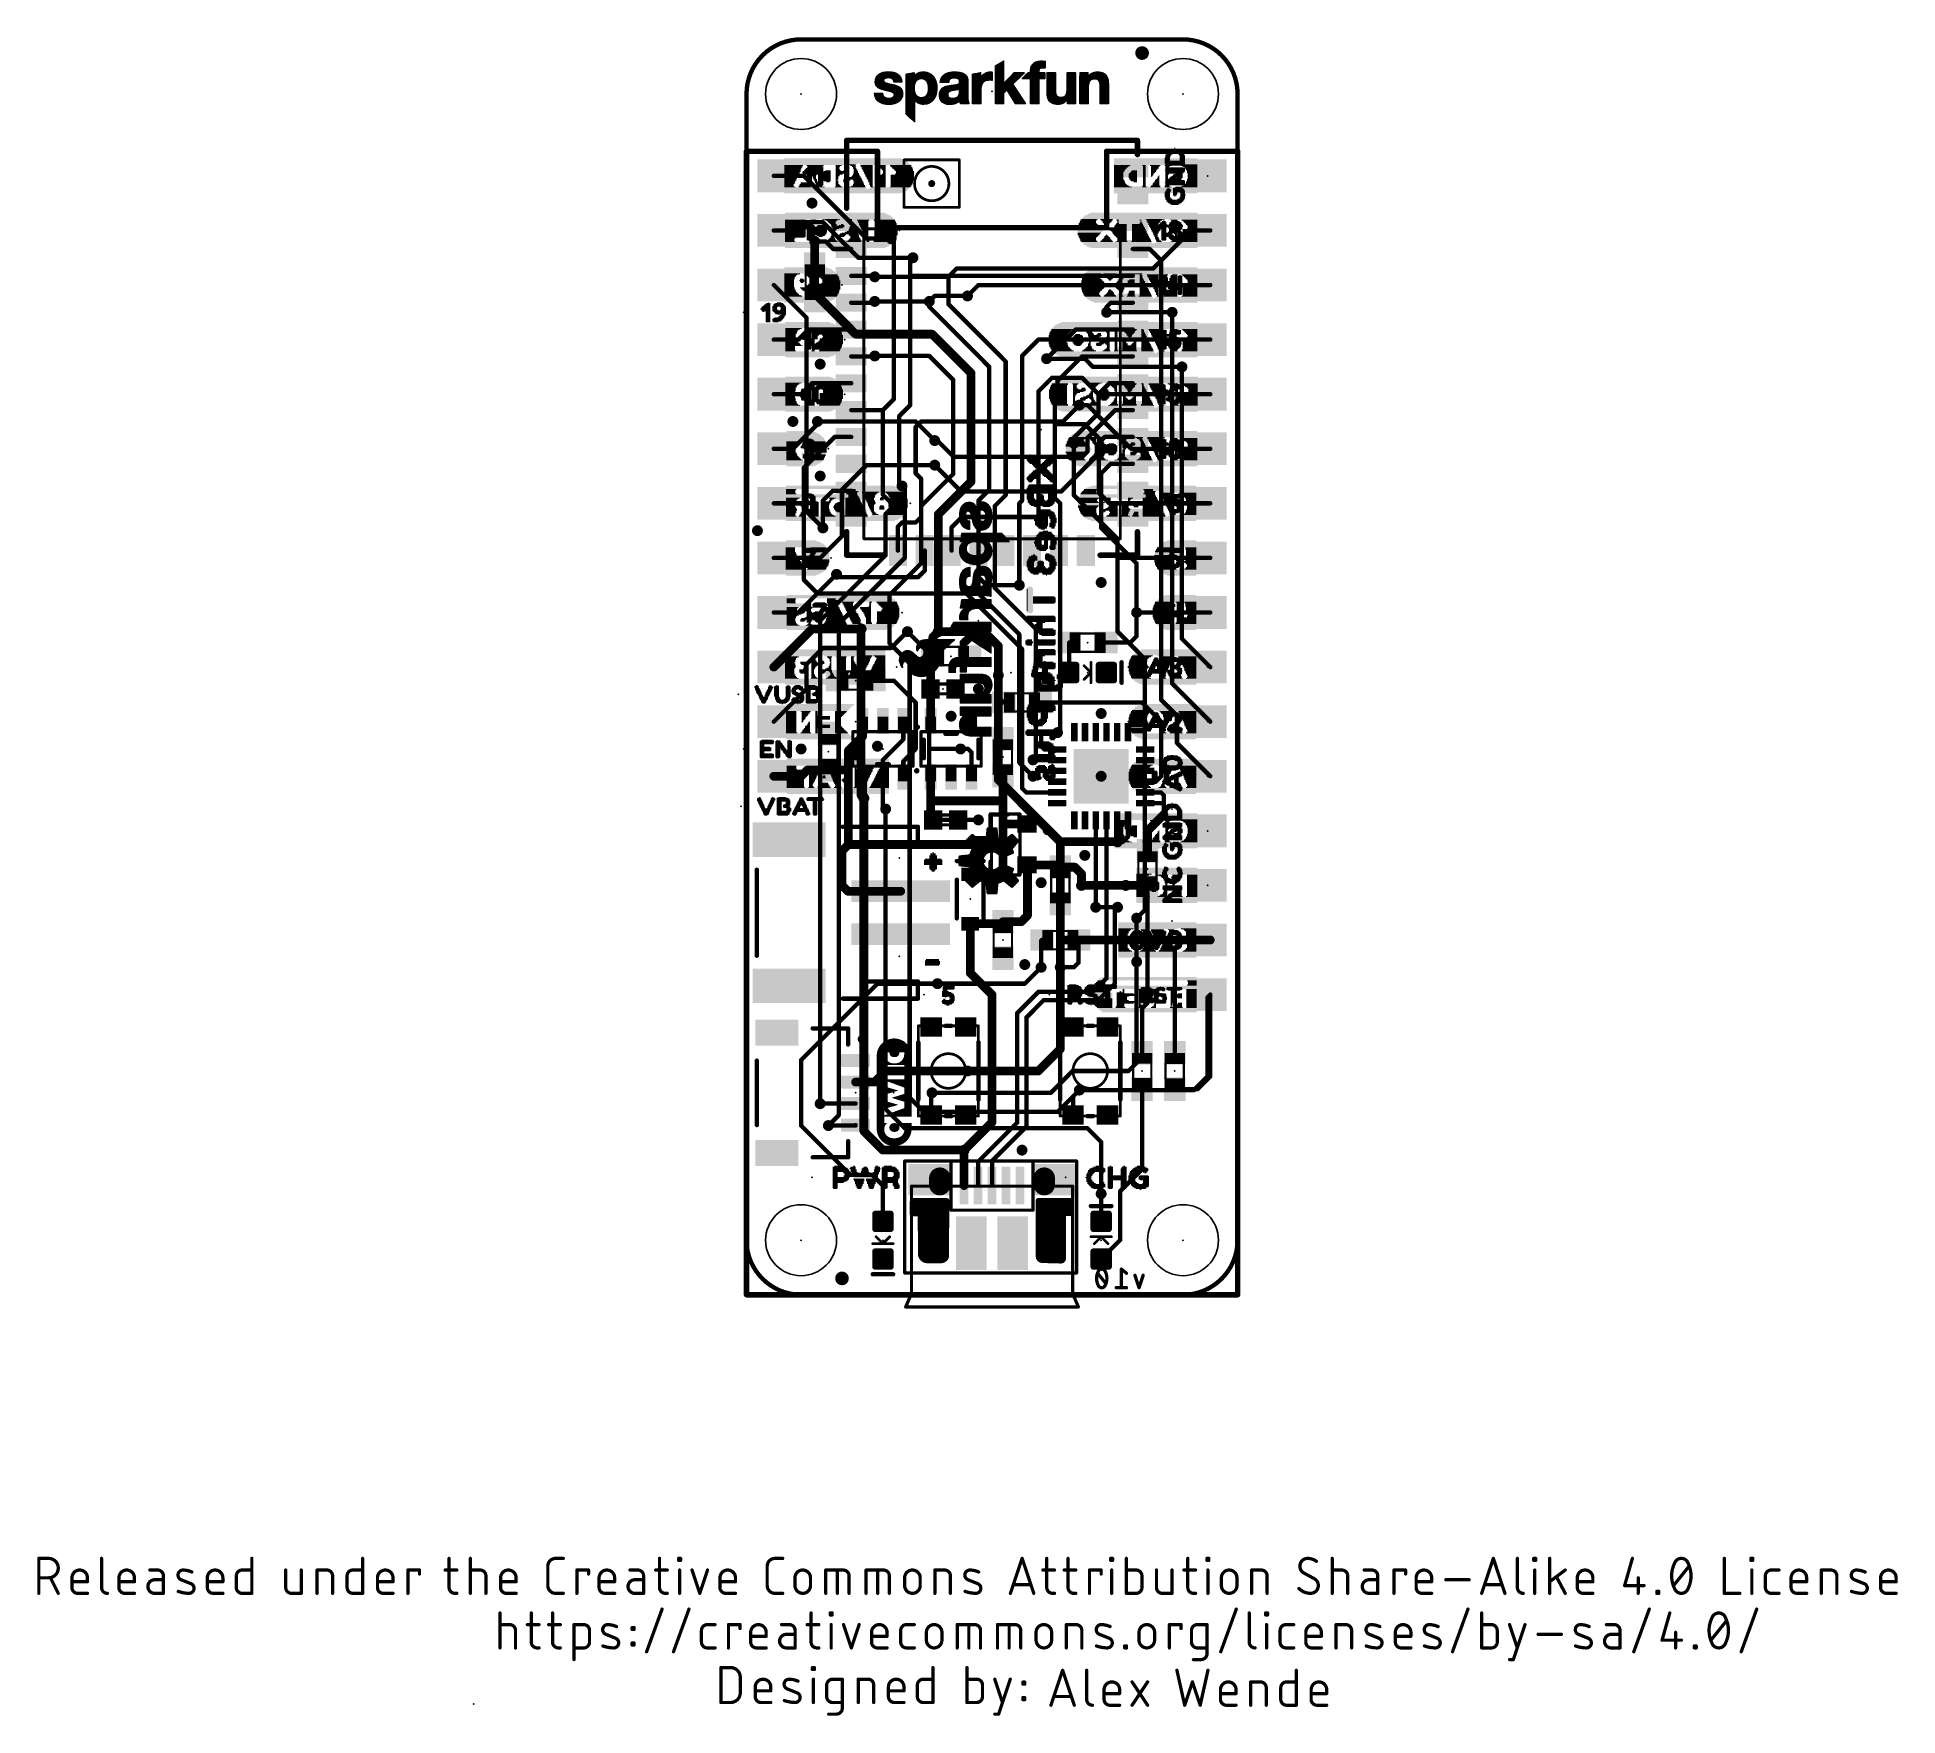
# Model space of a CAD drawing. Extents: x -33 to 53.6, y -19.6 to 58.5.
import ezdxf

# ---------------------------------------------------------------- set-up
doc = ezdxf.new("R2010")
doc.units = 0
for name, color, linetype in [('1', 12, 'CONTINUOUS'), ('16', 132, 'CONTINUOUS'), ('17', 110, 'CONTINUOUS'), ('18', 110, 'CONTINUOUS'), ('19', 53, 'CONTINUOUS'), ('20', 31, 'CONTINUOUS'), ('21', 41, 'CONTINUOUS'), ('22', 40, 'CONTINUOUS'), ('23', 53, 'CONTINUOUS'), ('24', 53, 'CONTINUOUS'), ('51', 53, 'CONTINUOUS')]:
    doc.layers.add(name, color=color, linetype=linetype)

# ---------------------------------------------------------------- blocks, each defined once
blk = doc.blocks.new('RECT')
blk.add_solid([(-0.5, -0.5), (0.5, -0.5), (-0.5, 0.5), (0.5, 0.5)])
blk = doc.blocks.new('RECT160000X160000R30')
at = {"const_width": 0.15}
blk.add_lwpolyline([(0.425, -0.35), (0.425, 0.35, 0.4142), (0.35, 0.425), (-0.35, 0.425, 0.4142), (-0.425, 0.35), (-0.425, -0.35, 0.4142), (-0.35, -0.425), (0.35, -0.425, 0.4142)], format="xyb", close=True, dxfattribs=at)
blk.add_solid([(-0.3754, -0.3754), (0.3754, -0.3754), (-0.3754, 0.3754), (0.3754, 0.3754)])
blk = doc.blocks.new('PIE')
at = {"const_width": 0.5}
blk.add_lwpolyline([(0, -0.25, 1), (0, 0.25, 1), (0, -0.25)], format="xyb", dxfattribs=at)
blk = doc.blocks.new('SQUAREP')
blk.add_solid([(-0.5, -0.5), (0.5, -0.5), (-0.5, 0.5), (0.5, 0.5)])
blk = doc.blocks.new('RECT336000X224000R100')
at = {"const_width": 0.7}
blk.add_lwpolyline([(0.7, 0), (0.7, 0, 0.4142), (0.35, 0.35), (-0.35, 0.35, 0.4142), (-0.7, 0), (-0.7, 0, 0.4142), (-0.35, -0.35), (0.35, -0.35, 0.4142)], format="xyb", close=True, dxfattribs=at)
blk.add_solid([(-0.3754, -0.0254), (0.3754, -0.0254), (-0.3754, 0.0254), (0.3754, 0.0254)])
blk = doc.blocks.new('RECT240000X176000R100')
at = {"const_width": 0.55}
blk.add_lwpolyline([(0.475, 0), (0.475, 0, 0.4142), (0.2, 0.275), (-0.2, 0.275, 0.4142), (-0.475, 0), (-0.475, 0, 0.4142), (-0.2, -0.275), (0.2, -0.275, 0.4142)], format="xyb", close=True, dxfattribs=at)
blk.add_solid([(-0.2254, -0.0254), (0.2254, -0.0254), (-0.2254, 0.0254), (0.2254, 0.0254)])
blk = doc.blocks.new('RECT208000X160000R100')
at = {"const_width": 0.5}
blk.add_lwpolyline([(0.4, 0), (0.4, 0, 0.4142), (0.15, 0.25), (-0.15, 0.25, 0.4142), (-0.4, 0), (-0.4, 0, 0.4142), (-0.15, -0.25), (0.15, -0.25, 0.4142)], format="xyb", close=True, dxfattribs=at)
blk.add_solid([(-0.1754, -0.0254), (0.1754, -0.0254), (-0.1754, 0.0254), (0.1754, 0.0254)])
blk = doc.blocks.new('ROUNDV')
at = {"const_width": 0.5}
blk.add_lwpolyline([(0, -0.25, 1), (0, 0.25, 1), (0, -0.25)], format="xyb", dxfattribs=at)

msp = doc.modelspace()

# ---------------------------------------------------------------- linework, layer by layer
at = {"layer": '1'}
for points, const_width in [([(6.096, 53.213), (0, 53.213)], 0.254), ([(0, 53.213), (0, 0)], 0.254), ([(6.096, 49.657), (6.096, 53.213)], 0.254), ([(22.86, 53.213), (16.764, 53.213)], 0.254), ([(16.764, 53.213), (16.764, 49.657)], 0.254), ([(22.86, 0), (22.86, 53.213)], 0.254), ([(16.764, 49.657), (6.096, 49.657)], 0.254), ([(3.175, 49.022), (3.175, 47.967)], 0.2032), ([(3.683, 49.022), (3.175, 49.022)], 0.2032), ([(4.0386, 48.6664), (3.683, 49.022)], 0.2032), ([(4.8768, 48.6664), (4.0386, 48.6664)], 0.2032), ([(6.731, 49.149), (6.858, 49.149)], 0.2032), ([(6.858, 49.149), (6.858, 41.6763)], 0.2032), ([(17.9832, 48.6664), (18.7706, 48.6664)], 0.2032), ([(18.7706, 48.6664), (19.304, 48.133)], 0.2032), ([(7.62, 48.133), (7.747, 48.26)], 0.2032), ([(7.62, 48.133), (7.62, 47.4167)], 0.2032), ([(19.304, 48.133), (19.304, 27.686)], 0.2032), ([(4.8768, 47.4167), (5.9233, 47.4167)], 0.2032), ([(5.9233, 47.4167), (5.969, 47.371)], 0.2032), ([(7.62, 41.402), (7.62, 47.4167)], 0.2032), ([(17.9832, 47.4167), (7.62, 47.4167)], 0.2032), ([(4.8768, 46.167), (5.908, 46.167)], 0.2032), ([(5.908, 46.167), (5.969, 46.228)], 0.2032), ([(8.763, 46.482), (8.509, 46.228)], 0.2032), ([(10.287, 46.482), (8.763, 46.482)], 0.2032), ([(16.957, 46.167), (16.764, 45.974)], 0.2032), ([(16.764, 45.974), (16.764, 45.72)], 0.2032), ([(17.9832, 46.167), (16.957, 46.167)], 0.2032), ([(19.812, 45.72), (19.812, 28.448)], 0.2032), ([(2.413, 44.45), (1.27, 44.45)], 0.2032), ([(2.8804, 44.9174), (2.413, 44.45)], 0.2032), ([(4.8768, 44.9174), (2.8804, 44.9174)], 0.2032), ([(15.3264, 44.9174), (13.97, 43.561)], 0.2032), ([(17.9832, 44.9174), (15.3264, 44.9174)], 0.2032), ([(4.8768, 43.6677), (5.969, 43.6677)], 0.2032), ([(5.969, 43.6677), (5.969, 43.688)], 0.2032), ([(15.621, 43.6677), (14.478, 42.5247)], 0.2032), ([(17.9832, 43.6677), (15.621, 43.6677)], 0.2032), ([(3.048, 42.418), (2.54, 41.91)], 0.2032), ([(4.8768, 42.418), (3.048, 42.418)], 0.2032), ([(14.478, 42.5247), (14.478, 41.7627)], 0.2032), ([(16.891, 42.418), (16.383, 41.91)], 0.2032), ([(17.9832, 42.418), (16.891, 42.418)], 0.2032), ([(20.2692, 43.18), (20.2692, 30.5308)], 0.2032), ([(2.54, 41.91), (1.27, 41.91)], 0.2032), ([(6.35, 41.1683), (6.858, 41.6763)], 0.2032), ([(16.383, 41.91), (16.383, 41.021)], 0.2032), ([(3.302, 40.513), (3.302, 40.64)], 0.2032), ([(4.8768, 41.1683), (6.35, 41.1683)], 0.2032), ([(6.35, 41.1683), (6.35, 37.2313)], 0.2032), ([(7.62, 41.402), (7.112, 40.894)], 0.2032), ([(7.112, 40.894), (7.112, 37.7647)], 0.2032), ([(8.128, 40.64), (7.874, 40.386)], 0.2032), ([(14.732, 40.64), (8.128, 40.64)], 0.2032), ([(15.494, 41.402), (14.732, 40.64)], 0.2032), ([(16.383, 41.021), (15.24, 39.878)], 0.2032), ([(17.1653, 41.1683), (15.875, 39.878)], 0.2032), ([(17.9832, 41.1683), (17.1653, 41.1683)], 0.2032), ([(2.159, 39.37), (3.302, 40.513)], 0.2032), ([(4.1046, 39.9186), (2.667, 38.481)], 0.2032), ([(4.8768, 39.9186), (4.1046, 39.9186)], 0.2032), ([(7.874, 40.386), (7.874, 38.227)], 0.2032), ([(8.89, 39.751), (8.763, 39.751)], 0.2032), ([(9.652, 38.989), (8.89, 39.751)], 0.2032), ([(15.24, 39.878), (15.24, 39.624)], 0.2032), ([(15.875, 39.878), (15.875, 39.243)], 0.2032), ([(16.6776, 39.9186), (16.3068, 39.5478)], 0.2032), ([(17.9832, 39.9186), (16.6776, 39.9186)], 0.2032), ([(1.27, 39.37), (2.159, 39.37)], 0.2032), ([(15.621, 38.989), (9.652, 38.989)], 0.2032), ([(16.3068, 39.0398), (14.6456, 37.3786)], 0.2032), ([(15.875, 39.243), (15.621, 38.989)], 0.2032), ([(16.3068, 39.5478), (16.3068, 39.0398)], 0.2032), ([(2.667, 38.481), (2.667, 36.83)], 0.2032), ([(8.128, 37.973), (7.874, 38.227)], 0.2032), ([(8.763, 38.608), (9.9924, 37.3786)], 0.2032), ([(16.51, 38.227), (16.952, 38.669)], 0.2032), ([(16.51, 35.687), (16.51, 38.227)], 0.2032), ([(16.952, 38.669), (17.9832, 38.669)], 0.2032), ([(4.0183, 37.4193), (3.556, 36.957)], 0.2032), ([(4.8768, 37.4193), (4.0183, 37.4193)], 0.2032), ([(6.35, 37.2313), (6.858, 36.7233)], 0.2032), ([(7.112, 37.7647), (7.239, 37.6377)], 0.2032), ([(8.128, 36.195), (8.128, 37.973)], 0.2032), ([(14.6456, 37.3786), (9.9924, 37.3786)], 0.2032), ([(1.27, 36.83), (2.667, 36.83)], 0.2032), ([(2.667, 36.83), (2.667, 33.274)], 0.2032), ([(3.556, 36.957), (3.556, 35.687)], 0.2032), ([(7.0485, 35.7505), (7.239, 35.941)], 0.2032), ([(7.0485, 34.6329), (7.0485, 35.7505)], 0.2032), ([(7.239, 35.941), (7.874, 35.941)], 0.2032), ([(7.874, 35.941), (8.128, 36.195)], 0.2032), ([(10.033, 36.195), (9.5479, 35.7099)], 0.2032), ([(9.5479, 35.7099), (9.5479, 34.6329)], 0.2032), ([(13.716, 36.195), (10.033, 36.195)], 0.2032), ([(18.161, 34.036), (16.51, 35.687)], 0.2032), ([(8.2982, 34.6329), (8.2982, 33.6982)], 0.2032), ([(10.7975, 34.6329), (10.7975, 33.3985)], 0.2032), ([(8.2982, 33.6982), (8.001, 33.401)], 0.2032), ([(18.161, 31.75), (18.161, 34.036)], 0.2032), ([(2.667, 33.274), (3.302, 32.639)], 0.2032), ([(4.318, 33.401), (4.191, 33.528)], 0.2032), ([(8.001, 33.401), (4.318, 33.401)], 0.2032), ([(11.176, 33.02), (10.7975, 33.3985)], 0.2032), ([(12.7, 33.02), (11.176, 33.02)], 0.2032), ([(3.302, 32.639), (10.2362, 32.639)], 0.2032), ([(10.2362, 32.639), (12.827, 30.0482)], 0.2032), ([(1.27, 29.21), (3.048, 30.988)], 0.4064), ([(3.048, 30.988), (5.334, 30.988)], 0.4064), ([(18.161, 30.646), (18.161, 31.75)], 0.2032), ([(6.731, 30.099), (7.493, 30.861)], 0.2032), ([(8.929, 30.861), (8.675, 30.607)], 0.4064), ([(8.675, 29.718), (8.675, 30.607)], 0.4064), ([(15.025, 30.353), (15.025, 28.983)], 0.2032), ([(16.725, 30.353), (17.868, 30.353)], 0.2032), ([(18.161, 30.646), (17.868, 30.353)], 0.2032), ([(20.2692, 30.5308), (21.59, 29.21)], 0.2032), ([(2.794, 29.337), (3.556, 30.099)], 0.2032), ([(3.556, 30.099), (6.731, 30.099)], 0.2032), ([(8.675, 29.718), (8.575, 29.718)], 0.4064), ([(8.575, 29.718), (8.575, 28.194)], 0.4064), ([(12.827, 23.5712), (12.827, 30.0482)], 0.2032), ([(2.794, 28.194), (2.794, 29.337)], 0.2032), ([(5.93, 28.575), (6.858, 28.575)], 0.2032), ([(6.858, 28.575), (7.874, 27.559)], 0.2032), ([(11.723, 28.829), (11.723, 27.813)], 0.2032), ([(15.025, 28.983), (14.998, 28.956)], 0.2032), ([(1.27, 26.67), (2.794, 28.194)], 0.2032), ([(8.575, 28.194), (8.564, 28.194)], 0.4064), ([(8.575, 26.7001), (8.575, 28.194)], 0.4064), ([(11.977, 27.559), (11.723, 27.813)], 0.2032), ([(20.0406, 26.9494), (19.304, 27.686)], 0.2032), ([(19.812, 28.448), (21.59, 26.67)], 0.2032), ([(5.4, 26.7001), (5.4, 25.974)], 0.4064), ([(7.874, 27.559), (7.874, 25.4)], 0.2032), ([(18.415, 27.559), (13.677, 27.559)], 0.2032), ([(19.304, 26.67), (18.415, 27.559)], 0.2032), ([(20.0406, 25.6794), (20.0406, 26.9494)], 0.2032), ([(5.4, 25.974), (4.744, 25.318)], 0.4064), ([(7.3, 26.7001), (7.3, 25.842)], 0.2032), ([(13.843, 26.162), (13.716, 26.035)], 0.2032), ([(13.716, 25.527), (13.716, 26.035)], 0.2032), ([(13.843, 26.162), (14.478, 26.162)], 0.2032), ([(19.304, 24.13), (19.304, 26.67)], 0.2032), ([(4.744, 25.318), (4.744, 24.423)], 0.4064), ([(7.3, 25.842), (6.35, 24.892)], 0.2032), ([(7.874, 25.4), (7.3, 24.826)], 0.2032), ([(9.967, 25.4), (10.3179, 25.4)], 0.2032), ([(10.3179, 25.4), (10.475, 25.2429)], 0.2032), ([(10.475, 24.0999), (10.475, 25.2429)], 0.2032), ([(13.863, 25.38), (13.716, 25.527)], 0.2032), ([(14.46, 25.38), (13.863, 25.38)], 0.2032), ([(21.59, 24.13), (20.0406, 25.6794)], 0.2032), ([(1.27, 24.13), (2.54, 24.13)], 0.4064), ([(2.54, 24.13), (2.833, 24.423)], 0.4064), ([(2.833, 24.423), (3.81, 24.423)], 0.4064), ([(3.81, 24.423), (4.744, 24.423)], 0.4064), ([(4.744, 24.423), (4.744, 20.955)], 0.4064), ([(5.4, 24.0999), (5.4, 23.175)], 0.4064), ([(6.35, 24.892), (6.35, 22.733)], 0.2032), ([(7.3, 24.826), (7.3, 24.0999)], 0.2032), ([(8.575, 24.0999), (8.575, 22.987)], 0.4064), ([(11.938, 22.987), (11.938, 24.169)], 0.4064), ([(13.347, 24.88), (13.335, 24.892)], 0.2032), ([(13.585, 24.38), (13.335, 24.13)], 0.2032), ([(14.46, 24.88), (13.347, 24.88)], 0.2032), ([(14.46, 24.38), (13.585, 24.38)], 0.2032), ([(13.0182, 23.38), (12.827, 23.5712)], 0.2032), ([(14.46, 23.38), (13.0182, 23.38)], 0.2032), ([(18.564, 23.876), (18.56, 23.88)], 0.2032), ([(18.56, 23.38), (19.292, 23.38)], 0.2032), ([(19.05, 23.876), (18.564, 23.876)], 0.2032), ([(19.05, 23.876), (19.304, 24.13)], 0.2032), ([(19.292, 23.38), (19.431, 23.241)], 0.2032), ([(5.4, 23.175), (5.461, 23.114)], 0.4064), ([(6.35, 22.733), (6.477, 22.606)], 0.2032), ([(8.575, 22.987), (11.938, 22.987)], 0.4064), ([(8.575, 22.098), (8.575, 22.987)], 0.4064), ([(11.938, 21.905), (11.938, 22.987)], 0.4064), ([(19.431, 22.88), (18.56, 22.88)], 0.2032), ([(19.431, 22.352), (18.669, 21.59)], 0.4064), ([(19.431, 23.241), (19.431, 22.88)], 0.2032), ([(19.431, 22.88), (19.431, 22.352)], 0.2032), ([(8.691, 22.098), (8.575, 22.098)], 0.4064), ([(10.795, 22.098), (9.851, 22.098)], 0.2032), ([(11.938, 19.812), (11.938, 21.905)], 0.4064), ([(13.065, 21.905), (11.938, 21.905)], 0.4064), ([(16.26, 18.038), (16.26, 22.08)], 0.2032), ([(16.76, 14.728), (16.76, 22.08)], 0.2032), ([(17.26, 22.08), (17.272, 22.068)], 0.2032), ([(17.272, 21.082), (17.272, 22.068)], 0.2032), ([(17.76, 22.08), (17.76, 21.316)], 0.2032), ([(18.669, 21.59), (18.669, 20.662)], 0.4064), ([(4.445, 20.656), (4.744, 20.955)], 0.4064), ([(4.445, 19.05), (4.445, 20.656)], 0.4064), ([(10.965, 20.955), (4.744, 20.955)], 0.4064), ([(17.526, 21.082), (17.272, 21.082)], 0.2032), ([(17.76, 21.316), (17.526, 21.082)], 0.2032), ([(11.691, 19.565), (11.938, 19.812)], 0.4064), ([(14.5, 20.005), (13.065, 20.005)], 0.4064), ([(13.081, 17.653), (13.081, 19.989)], 0.4064), ([(13.081, 19.989), (13.065, 20.005)], 0.2032), ([(14.605, 19.9), (14.5, 20.005)], 0.4064), ([(15.279, 19.9), (14.605, 19.9)], 0.4064), ([(15.5956, 19.5834), (15.279, 19.9)], 0.4064), ([(4.715, 18.78), (4.445, 19.05)], 0.4064), ([(10.414, 19.565), (11.691, 19.565)], 0.4064), ([(15.5956, 19.05), (15.5956, 19.5834)], 0.4064), ([(17.653, 19.05), (18.581, 19.05)], 0.4064), ([(18.669, 18.962), (18.581, 19.05)], 0.2032), ([(18.669, 13.589), (18.669, 18.962)], 0.2032), ([(7.1798, 18.78), (4.715, 18.78)], 0.4064), ([(10.414, 14.979), (10.414, 17.265)], 0.4064), ([(10.414, 17.265), (11.843, 17.265)], 0.4064), ([(11.843, 17.265), (11.938, 17.36)], 0.4064), ([(11.938, 17.36), (12.788, 17.36)], 0.4064), ([(12.788, 17.36), (13.081, 17.653)], 0.4064), ([(16.256, 18.034), (16.26, 18.038)], 0.2032), ([(17.141, 17.903), (17.272, 18.034)], 0.2032), ([(17.141, 14.474), (17.141, 17.903)], 0.2032), ([(18.161, 17.526), (18.161, 15.494)], 0.2032), ([(13.716, 16.471), (13.755, 16.51)], 0.2032), ([(13.716, 15.24), (13.716, 16.471)], 0.2032), ([(15.455, 16.51), (15.455, 15.455)], 0.2032), ([(19.939, 16.129), (20.32, 16.51)], 0.2032), ([(20.32, 16.51), (21.59, 16.51)], 0.2032), ([(19.939, 11.264), (19.939, 16.129)], 0.2032), ([(10.414, 14.979), (11.43, 13.963)], 0.4064), ([(15.24, 15.24), (14.605, 15.24)], 0.2032), ([(15.455, 15.455), (15.24, 15.24)], 0.2032), ([(16.129, 14.097), (16.76, 14.728)], 0.2032), ([(2.54, 10.922), (6.096, 14.478)], 0.2032), ([(6.096, 14.478), (8.89, 14.478)], 0.2032), ([(11.43, 13.963), (11.43, 8.031)], 0.4064), ([(12.5984, 13.1064), (13.589, 14.097)], 0.2032), ([(13.589, 14.097), (16.129, 14.097)], 0.2032), ([(16.383, 13.716), (17.141, 14.474)], 0.2032), ([(21.59, 10.16), (21.59, 13.97)], 0.2032), ([(12.5984, 8.0056), (12.5984, 13.1064)], 0.2032), ([(13.0302, 12.9032), (13.843, 13.716)], 0.2032), ([(13.0302, 7.8278), (13.0302, 12.9032)], 0.2032), ([(13.843, 13.716), (16.383, 13.716)], 0.2032), ([(18.415, 13.335), (18.669, 13.589)], 0.2032), ([(18.415, 11.264), (18.415, 13.335)], 0.2032), ([(2.54, 7.874), (2.54, 10.922)], 0.2032), ([(6.485, 10.414), (5.969, 9.898)], 0.4064), ([(6.485, 10.414), (10.287, 10.414)], 0.4064), ([(5.08, 9.898), (5.969, 9.898)], 0.4064), ([(15.202, 9.233), (15.494, 9.525)], 0.2032), ([(18.415, 5.842), (18.415, 9.564)], 0.2032), ([(19.939, 9.564), (20.994, 9.564)], 0.2032), ([(20.994, 9.564), (21.59, 10.16)], 0.2032), ([(5.08, 8.898), (3.429, 8.898)], 0.2032), ([(3.429, 8.898), (3.429, 8.89)], 0.2032), ([(8.598, 8.364), (8.598, 9.398)], 0.2032), ([(8.598, 9.398), (8.636, 9.398)], 0.2032), ([(15.202, 8.364), (15.202, 9.233)], 0.2032), ([(4.826, 5.588), (2.54, 7.874)], 0.2032), ([(5.08, 7.874), (3.81, 7.874)], 0.2032), ([(5.08, 7.898), (5.08, 7.874)], 0.2032), ([(11.43, 8.031), (10.13, 6.731)], 0.4064), ([(10.78, 6.1872), (12.5984, 8.0056)], 0.2032), ([(11.43, 6.2276), (13.0302, 7.8278)], 0.2032), ([(10.13, 5.08), (10.13, 6.731)], 0.4064), ([(7.366, 6.223), (9.525, 6.223)], 0.1524), ([(7.366, 1.016), (7.366, 6.223)], 0.1524), ([(9.525, 6.223), (9.525, 3.937)], 0.1524), ([(10.78, 5.08), (10.78, 6.1872)], 0.2032), ([(11.43, 5.08), (11.43, 6.2276)], 0.2032), ([(12.73, 6.731), (12.827, 6.731)], 0.1524), ([(13.335, 3.937), (13.335, 6.223)], 0.1524), ([(13.335, 6.223), (15.367, 6.223)], 0.1524), ([(15.367, 6.223), (15.367, 1.016)], 0.1524), ([(5.842, 5.588), (4.826, 5.588)], 0.2032), ([(6.35, 5.08), (5.842, 5.588)], 0.2032), ([(17.399, 4.826), (18.415, 5.842)], 0.2032), ([(6.35, 3.417), (6.35, 5.08)], 0.2032), ([(7.705, 4.395), (7.7, 3.755)], 0.2032), ([(7.704, 4.2672), (9.3347, 4.2672)], 0.2032), ([(9.335, 4.395), (7.705, 4.395)], 0.2032), ([(9.33, 1.855), (9.335, 4.395)], 0.2032), ([(13.567, 1.785), (13.567, 4.395)], 0.2032), ([(13.567, 4.395), (15.148, 4.395)], 0.2032), ([(13.567, 4.2672), (15.148, 4.2672)], 0.2032), ([(15.148, 4.395), (15.148, 3.76)], 0.2032), ([(16.51, 4.699), (16.51, 3.417)], 0.2032), ([(17.399, 2.552), (17.399, 4.826)], 0.2032), ([(7.7, 3.755), (8.075, 3.755)], 0.2032), ([(7.7008, 3.8608), (9.3339, 3.8608)], 0.2032), ([(7.7024, 4.064), (9.3343, 4.064)], 0.2032), ([(8.075, 3.755), (8.08, 1.865)], 0.2032), ([(8.0753, 3.6576), (9.3335, 3.6576)], 0.2032), ([(8.0758, 3.4544), (9.3331, 3.4544)], 0.2032), ([(9.525, 3.937), (13.335, 3.937)], 0.1524), ([(13.567, 4.064), (15.148, 4.064)], 0.2032), ([(13.567, 3.8608), (15.148, 3.8608)], 0.2032), ([(13.567, 3.6576), (14.77, 3.6576)], 0.2032), ([(13.567, 3.4544), (14.77, 3.4544)], 0.2032), ([(15.148, 3.76), (14.77, 3.76)], 0.2032), ([(14.77, 3.76), (14.77, 1.675)], 0.2032), ([(8.0763, 3.2512), (9.3327, 3.2512)], 0.2032), ([(8.0769, 3.048), (9.3323, 3.048)], 0.2032), ([(8.0774, 2.8448), (9.3319, 2.8448)], 0.2032), ([(8.0779, 2.6416), (9.3315, 2.6416)], 0.2032), ([(13.567, 3.2512), (14.77, 3.2512)], 0.2032), ([(13.567, 3.048), (14.77, 3.048)], 0.2032), ([(13.567, 2.8448), (14.77, 2.8448)], 0.2032), ([(13.567, 2.6416), (14.77, 2.6416)], 0.2032), ([(16.51, 1.663), (17.399, 2.552)], 0.2032), ([(8.0785, 2.4384), (9.3311, 2.4384)], 0.2032), ([(8.079, 2.2352), (9.3307, 2.2352)], 0.2032), ([(8.0796, 2.032), (9.3303, 2.032)], 0.2032), ([(8.08, 1.865), (8.101, 1.7885)], 0.2032), ([(8.0899, 1.8288), (9.3285, 1.8288)], 0.2032), ([(8.101, 1.7885), (8.1385, 1.7186)], 0.2032), ([(8.1385, 1.7186), (8.1906, 1.6588)], 0.2032), ([(8.1906, 1.6588), (8.2548, 1.6121)], 0.2032), ([(9.2148, 1.6155), (9.2665, 1.6618)], 0.2032), ([(9.2665, 1.6618), (9.3045, 1.7198)], 0.2032), ([(9.3045, 1.7198), (9.3261, 1.7857)], 0.2032), ([(9.3261, 1.7857), (9.33, 1.855)], 0.2032), ([(13.567, 2.4384), (14.77, 2.4384)], 0.2032), ([(13.567, 2.2352), (14.77, 2.2352)], 0.2032), ([(13.567, 2.032), (14.77, 2.032)], 0.2032), ([(13.567, 1.8288), (14.77, 1.8288)], 0.2032), ([(13.573, 1.7327), (13.567, 1.785)], 0.2032), ([(13.5922, 1.6838), (13.573, 1.7327)], 0.2032), ([(13.6235, 1.6415), (13.5922, 1.6838)], 0.2032), ([(13.6647, 1.6087), (13.6235, 1.6415)], 0.2032), ([(14.7605, 1.6353), (14.7393, 1.6005)], 0.2032), ([(14.77, 1.675), (14.7605, 1.6353)], 0.2032), ([(15.367, 1.016), (7.366, 1.016)], 0.1524), ([(8.2362, 1.6256), (9.2261, 1.6256)], 0.2032), ([(8.2548, 1.6121), (8.3277, 1.5808)], 0.2032), ([(8.3277, 1.5808), (8.4057, 1.5665)], 0.2032), ([(8.4057, 1.5665), (8.485, 1.57)], 0.2032), ([(8.485, 1.57), (9.085, 1.57)], 0.2032), ([(9.085, 1.57), (9.1529, 1.5842)], 0.2032), ([(9.1529, 1.5842), (9.2148, 1.6155)], 0.2032), ([(13.6435, 1.6256), (14.7546, 1.6256)], 0.2032), ([(13.713, 1.5878), (13.6647, 1.6087)], 0.2032), ([(13.765, 1.58), (13.713, 1.5878)], 0.2032), ([(14.63, 1.555), (13.765, 1.58)], 0.2032), ([(14.6707, 1.5583), (14.63, 1.555)], 0.2032), ([(14.7083, 1.574), (14.6707, 1.5583)], 0.2032), ([(14.7393, 1.6005), (14.7083, 1.574)], 0.2032), ([(0, 0), (22.86, 0)], 0.254)]:
    msp.add_lwpolyline(points, dxfattribs=dict(at, const_width=const_width))
for points, const_width in [([(0, 53.2765, 1), (0, 53.1495)], 0.127), ([(0.0635, 53.213, 1), (-0.0635, 53.213)], 0.127), ([(6.1595, 53.213, 1), (6.0325, 53.213)], 0.127), ([(6.096, 53.1495, 1), (6.096, 53.2765)], 0.127), ([(16.764, 53.2765, 1), (16.764, 53.1495)], 0.127), ([(16.8275, 53.213, 1), (16.7005, 53.213)], 0.127), ([(22.9235, 53.213, 1), (22.7965, 53.213)], 0.127), ([(22.86, 53.1495, 1), (22.86, 53.2765)], 0.127), ([(6.096, 49.7205, 1), (6.096, 49.5935)], 0.127), ([(6.0325, 49.657, 1), (6.1595, 49.657)], 0.127), ([(16.7005, 49.657, 1), (16.8275, 49.657)], 0.127), ([(16.764, 49.5935, 1), (16.764, 49.7205)], 0.127), ([(3.2258, 49.022, 1), (3.1242, 49.022)], 0.1016), ([(3.175, 49.0728, 1), (3.175, 48.9712)], 0.1016), ([(3.7189, 49.0579, 1), (3.6471, 48.9861)], 0.1016), ([(3.683, 48.9712, 1), (3.683, 49.0728)], 0.1016), ([(4.0386, 48.7172, 1), (4.0386, 48.6156)], 0.1016), ([(4.0027, 48.6305, 1), (4.0745, 48.7023)], 0.1016), ([(4.8768, 48.6156, 1), (4.8768, 48.7172)], 0.1016), ([(6.731, 49.1998, 1), (6.731, 49.0982)], 0.1016), ([(6.9088, 49.149, 1), (6.8072, 49.149)], 0.1016), ([(6.858, 49.0982, 1), (6.858, 49.1998)], 0.1016), ([(17.9832, 48.7172, 1), (17.9832, 48.6156)], 0.1016), ([(18.8065, 48.7023, 1), (18.7347, 48.6305)], 0.1016), ([(18.7706, 48.6156, 1), (18.7706, 48.7172)], 0.1016), ([(3.1242, 47.967, 1), (3.2258, 47.967)], 0.1016), ([(7.6708, 48.133, 1), (7.5692, 48.133)], 0.1016), ([(7.5841, 48.1689, 1), (7.6559, 48.0971)], 0.1016), ([(7.7829, 48.2241, 1), (7.7111, 48.2959)], 0.1016), ([(19.3548, 48.133, 1), (19.2532, 48.133)], 0.1016), ([(19.2681, 48.0971, 1), (19.3399, 48.1689)], 0.1016), ([(4.8768, 47.4675, 1), (4.8768, 47.3659)], 0.1016), ([(5.9592, 47.4526, 1), (5.8874, 47.3808)], 0.1016), ([(5.9233, 47.3659, 1), (5.9233, 47.4675)], 0.1016), ([(5.9331, 47.3351, 1), (6.0049, 47.4069)], 0.1016), ([(7.6708, 47.4167, 1), (7.5692, 47.4167)], 0.1016), ([(7.62, 47.4675, 1), (7.62, 47.3659)], 0.1016), ([(7.5692, 47.4167, 1), (7.6708, 47.4167)], 0.1016), ([(17.9832, 47.3659, 1), (17.9832, 47.4675)], 0.1016), ([(4.8768, 46.2178, 1), (4.8768, 46.1162)], 0.1016), ([(5.8721, 46.203, 1), (5.944, 46.1311)], 0.1016), ([(5.908, 46.1162, 1), (5.908, 46.2178)], 0.1016), ([(6.0049, 46.1921, 1), (5.9331, 46.2639)], 0.1016), ([(8.4731, 46.2639, 1), (8.5449, 46.1921)], 0.1016), ([(8.763, 46.5328, 1), (8.763, 46.4312)], 0.1016), ([(8.7989, 46.4461, 1), (8.7271, 46.5179)], 0.1016), ([(10.287, 46.4312, 1), (10.287, 46.5328)], 0.1016), ([(16.8148, 45.974, 1), (16.7132, 45.974)], 0.1016), ([(16.7281, 46.0099, 1), (16.7999, 45.9381)], 0.1016), ([(16.957, 46.2178, 1), (16.957, 46.1162)], 0.1016), ([(16.993, 46.1311, 1), (16.9211, 46.203)], 0.1016), ([(17.9832, 46.1162, 1), (17.9832, 46.2178)], 0.1016), ([(16.7132, 45.72, 1), (16.8148, 45.72)], 0.1016), ([(19.8628, 45.72, 1), (19.7612, 45.72)], 0.1016), ([(1.27, 44.5008, 1), (1.27, 44.3992)], 0.1016), ([(2.3771, 44.4859, 1), (2.4489, 44.4141)], 0.1016), ([(2.413, 44.3992, 1), (2.413, 44.5008)], 0.1016), ([(2.8804, 44.9682, 1), (2.8804, 44.8666)], 0.1016), ([(2.9163, 44.8814, 1), (2.8444, 44.9533)], 0.1016), ([(4.8768, 44.8666, 1), (4.8768, 44.9682)], 0.1016), ([(15.3264, 44.9682, 1), (15.3264, 44.8666)], 0.1016), ([(15.3623, 44.8814, 1), (15.2904, 44.9533)], 0.1016), ([(17.9832, 44.8666, 1), (17.9832, 44.9682)], 0.1016), ([(4.8768, 43.7185, 1), (4.8768, 43.6169)], 0.1016), ([(6.0198, 43.688, 1), (5.9182, 43.688)], 0.1016), ([(5.9182, 43.6677, 1), (6.0198, 43.6677)], 0.1016), ([(5.969, 43.6169, 1), (5.969, 43.7185)], 0.1016), ([(13.9341, 43.5969, 1), (14.0059, 43.5251)], 0.1016), ([(15.621, 43.7185, 1), (15.621, 43.6169)], 0.1016), ([(15.6569, 43.6318, 1), (15.5851, 43.7036)], 0.1016), ([(17.9832, 43.6169, 1), (17.9832, 43.7185)], 0.1016), ([(3.048, 42.4688, 1), (3.048, 42.3672)], 0.1016), ([(3.0839, 42.3821, 1), (3.0121, 42.4539)], 0.1016), ([(4.8768, 42.3672, 1), (4.8768, 42.4688)], 0.1016), ([(14.5288, 42.5247, 1), (14.4272, 42.5247)], 0.1016), ([(14.4421, 42.5606, 1), (14.5139, 42.4888)], 0.1016), ([(16.891, 42.4688, 1), (16.891, 42.3672)], 0.1016), ([(16.9269, 42.3821, 1), (16.8551, 42.4539)], 0.1016), ([(17.9832, 42.3672, 1), (17.9832, 42.4688)], 0.1016), ([(20.32, 43.18, 1), (20.2184, 43.18)], 0.1016), ([(1.27, 41.9608, 1), (1.27, 41.8592)], 0.1016), ([(2.5041, 41.9459, 1), (2.5759, 41.8741)], 0.1016), ([(2.54, 41.8592, 1), (2.54, 41.9608)], 0.1016), ([(6.8072, 41.6763, 1), (6.9088, 41.6763)], 0.1016), ([(6.8939, 41.6404, 1), (6.8221, 41.7122)], 0.1016), ([(14.4272, 41.7627, 1), (14.5288, 41.7627)], 0.1016), ([(16.4338, 41.91, 1), (16.3322, 41.91)], 0.1016), ([(16.3471, 41.9459, 1), (16.4189, 41.8741)], 0.1016), ([(3.3528, 40.64, 1), (3.2512, 40.64)], 0.1016), ([(4.8768, 41.2191, 1), (4.8768, 41.1175)], 0.1016), ([(6.4008, 41.1683, 1), (6.2992, 41.1683)], 0.1016), ([(6.3141, 41.2042, 1), (6.3859, 41.1324)], 0.1016), ([(6.35, 41.1175, 1), (6.35, 41.2191)], 0.1016), ([(7.1628, 40.894, 1), (7.0612, 40.894)], 0.1016), ([(7.0761, 40.9299, 1), (7.1479, 40.8581)], 0.1016), ([(7.5692, 41.402, 1), (7.6708, 41.402)], 0.1016), ([(7.6559, 41.3661, 1), (7.5841, 41.4379)], 0.1016), ([(8.128, 40.6908, 1), (8.128, 40.5892)], 0.1016), ([(8.1639, 40.6041, 1), (8.0921, 40.6759)], 0.1016), ([(14.6961, 40.6759, 1), (14.7679, 40.6041)], 0.1016), ([(14.732, 40.5892, 1), (14.732, 40.6908)], 0.1016), ([(15.5299, 41.3661, 1), (15.4581, 41.4379)], 0.1016), ([(16.3322, 41.021, 1), (16.4338, 41.021)], 0.1016), ([(16.4189, 40.9851, 1), (16.3471, 41.0569)], 0.1016), ([(17.1653, 41.2191, 1), (17.1653, 41.1175)], 0.1016), ([(17.2012, 41.1324, 1), (17.1294, 41.2042)], 0.1016), ([(17.9832, 41.1175, 1), (17.9832, 41.2191)], 0.1016), ([(3.2512, 40.513, 1), (3.3528, 40.513)], 0.1016), ([(3.3379, 40.4771, 1), (3.2661, 40.5489)], 0.1016), ([(4.1046, 39.9694, 1), (4.1046, 39.8678)], 0.1016), ([(4.1406, 39.8827, 1), (4.0687, 39.9546)], 0.1016), ([(4.8768, 39.8678, 1), (4.8768, 39.9694)], 0.1016), ([(7.9248, 40.386, 1), (7.8232, 40.386)], 0.1016), ([(7.8381, 40.4219, 1), (7.9099, 40.3501)], 0.1016), ([(8.763, 39.8018, 1), (8.763, 39.7002)], 0.1016), ([(8.9259, 39.7869, 1), (8.8541, 39.7151)], 0.1016), ([(8.89, 39.7002, 1), (8.89, 39.8018)], 0.1016), ([(15.2908, 39.878, 1), (15.1892, 39.878)], 0.1016), ([(15.2041, 39.9139, 1), (15.2759, 39.8421)], 0.1016), ([(15.9258, 39.878, 1), (15.8242, 39.878)], 0.1016), ([(15.8391, 39.9139, 1), (15.9109, 39.8421)], 0.1016), ([(16.6776, 39.9694, 1), (16.6776, 39.8678)], 0.1016), ([(16.7136, 39.8827, 1), (16.6417, 39.9546)], 0.1016), ([(17.9832, 39.8678, 1), (17.9832, 39.9694)], 0.1016), ([(1.27, 39.4208, 1), (1.27, 39.3192)], 0.1016), ([(2.1231, 39.4059, 1), (2.1949, 39.3341)], 0.1016), ([(2.159, 39.3192, 1), (2.159, 39.4208)], 0.1016), ([(9.652, 39.0398, 1), (9.652, 38.9382)], 0.1016), ([(9.6161, 38.9531, 1), (9.6879, 39.0249)], 0.1016), ([(15.1892, 39.624, 1), (15.2908, 39.624)], 0.1016), ([(15.5851, 39.0249, 1), (15.6569, 38.9531)], 0.1016), ([(15.621, 38.9382, 1), (15.621, 39.0398)], 0.1016), ([(15.8242, 39.243, 1), (15.9258, 39.243)], 0.1016), ([(15.9109, 39.2071, 1), (15.8391, 39.2789)], 0.1016), ([(16.3576, 39.5478, 1), (16.256, 39.5478)], 0.1016), ([(16.2709, 39.5837, 1), (16.3427, 39.5119)], 0.1016), ([(16.256, 39.0398, 1), (16.3576, 39.0398)], 0.1016), ([(16.3427, 39.0039, 1), (16.2709, 39.0757)], 0.1016), ([(2.7178, 38.481, 1), (2.6162, 38.481)], 0.1016), ([(2.6311, 38.5169, 1), (2.7029, 38.4451)], 0.1016), ([(7.9099, 38.2629, 1), (7.8381, 38.1911)], 0.1016), ([(7.8232, 38.227, 1), (7.9248, 38.227)], 0.1016), ([(8.7989, 38.6439, 1), (8.7271, 38.5721)], 0.1016), ([(16.5608, 38.227, 1), (16.4592, 38.227)], 0.1016), ([(16.4741, 38.2629, 1), (16.5459, 38.1911)], 0.1016), ([(16.952, 38.7198, 1), (16.952, 38.6182)], 0.1016), ([(16.9879, 38.633, 1), (16.916, 38.7049)], 0.1016), ([(17.9832, 38.6182, 1), (17.9832, 38.7198)], 0.1016), ([(4.0183, 37.4701, 1), (4.0183, 37.3685)], 0.1016), ([(4.0542, 37.3834, 1), (3.9824, 37.4552)], 0.1016), ([(4.8768, 37.3685, 1), (4.8768, 37.4701)], 0.1016), ([(6.3859, 37.2672, 1), (6.3141, 37.1954)], 0.1016), ([(6.2992, 37.2313, 1), (6.4008, 37.2313)], 0.1016), ([(7.1479, 37.8006, 1), (7.0761, 37.7288)], 0.1016), ([(7.0612, 37.7647, 1), (7.1628, 37.7647)], 0.1016), ([(7.2031, 37.6018, 1), (7.2749, 37.6736)], 0.1016), ([(8.1788, 37.973, 1), (8.0772, 37.973)], 0.1016), ([(8.0921, 37.9371, 1), (8.1639, 38.0089)], 0.1016), ([(9.9924, 37.4294, 1), (9.9924, 37.3278)], 0.1016), ([(9.9564, 37.3427, 1), (10.0283, 37.4146)], 0.1016), ([(14.6097, 37.4146, 1), (14.6816, 37.3427)], 0.1016), ([(14.6456, 37.3278, 1), (14.6456, 37.4294)], 0.1016), ([(1.27, 36.8808, 1), (1.27, 36.7792)], 0.1016), ([(2.7178, 36.83, 1), (2.6162, 36.83)], 0.1016), ([(2.6162, 36.83, 1), (2.7178, 36.83)], 0.1016), ([(2.667, 36.7792, 1), (2.667, 36.8808)], 0.1016), ([(3.6068, 36.957, 1), (3.5052, 36.957)], 0.1016), ([(3.5201, 36.9929, 1), (3.5919, 36.9211)], 0.1016), ([(6.8221, 36.6874, 1), (6.8939, 36.7592)], 0.1016), ([(3.5052, 35.687, 1), (3.6068, 35.687)], 0.1016), ([(7.0993, 35.7505, 1), (6.9977, 35.7505)], 0.1016), ([(7.0126, 35.7864, 1), (7.0844, 35.7146)], 0.1016), ([(7.239, 35.9918, 1), (7.239, 35.8902)], 0.1016), ([(7.2749, 35.9051, 1), (7.2031, 35.9769)], 0.1016), ([(7.8381, 35.9769, 1), (7.9099, 35.9051)], 0.1016), ([(7.874, 35.8902, 1), (7.874, 35.9918)], 0.1016), ([(8.0772, 36.195, 1), (8.1788, 36.195)], 0.1016), ([(8.1639, 36.1591, 1), (8.0921, 36.2309)], 0.1016), ([(9.5119, 35.7458, 1), (9.5838, 35.6739)], 0.1016), ([(9.5987, 35.7099, 1), (9.4971, 35.7099)], 0.1016), ([(10.033, 36.2458, 1), (10.033, 36.1442)], 0.1016), ([(10.0689, 36.1591, 1), (9.9971, 36.2309)], 0.1016), ([(13.716, 36.1442, 1), (13.716, 36.2458)], 0.1016), ([(16.5459, 35.7229, 1), (16.4741, 35.6511)], 0.1016), ([(16.4592, 35.687, 1), (16.5608, 35.687)], 0.1016), ([(6.9977, 34.6329, 1), (7.0993, 34.6329)], 0.1016), ([(8.349, 34.6329, 1), (8.2474, 34.6329)], 0.1016), ([(9.4971, 34.6329, 1), (9.5987, 34.6329)], 0.1016), ([(10.8483, 34.6329, 1), (10.7467, 34.6329)], 0.1016), ([(8.3341, 33.6623, 1), (8.2623, 33.7341)], 0.1016), ([(18.2118, 34.036, 1), (18.1102, 34.036)], 0.1016), ([(18.1251, 34.0001, 1), (18.1969, 34.0719)], 0.1016), ([(2.7029, 33.3099, 1), (2.6311, 33.2381)], 0.1016), ([(2.6162, 33.274, 1), (2.7178, 33.274)], 0.1016), ([(4.2269, 33.5639, 1), (4.1551, 33.4921)], 0.1016), ([(4.318, 33.4518, 1), (4.318, 33.3502)], 0.1016), ([(4.2821, 33.3651, 1), (4.3539, 33.4369)], 0.1016), ([(7.9651, 33.4369, 1), (8.0369, 33.3651)], 0.1016), ([(8.001, 33.3502, 1), (8.001, 33.4518)], 0.1016), ([(8.2474, 33.6982, 1), (8.349, 33.6982)], 0.1016), ([(10.8335, 33.4344, 1), (10.7616, 33.3625)], 0.1016), ([(10.7467, 33.3985, 1), (10.8483, 33.3985)], 0.1016), ([(11.176, 33.0708, 1), (11.176, 32.9692)], 0.1016), ([(11.1401, 32.9841, 1), (11.2119, 33.0559)], 0.1016), ([(12.7, 32.9692, 1), (12.7, 33.0708)], 0.1016), ([(3.302, 32.6898, 1), (3.302, 32.5882)], 0.1016), ([(3.2661, 32.6031, 1), (3.3379, 32.6749)], 0.1016), ([(10.2721, 32.6749, 1), (10.2003, 32.6031)], 0.1016), ([(10.2362, 32.5882, 1), (10.2362, 32.6898)], 0.1016), ([(3.048, 31.0896, 1), (3.048, 30.8864)], 0.2032), ([(3.1198, 30.9162, 1), (2.9762, 31.0598)], 0.2032), ([(5.334, 30.8864, 1), (5.334, 31.0896)], 0.2032), ([(18.2118, 31.75, 1), (18.1102, 31.75)], 0.1016), ([(18.1102, 31.75, 1), (18.2118, 31.75)], 0.1016), ([(7.5289, 30.8251, 1), (7.4571, 30.8969)], 0.1016), ([(8.7766, 30.607, 1), (8.5734, 30.607)], 0.2032), ([(8.6032, 30.6788, 1), (8.7468, 30.5352)], 0.2032), ([(9.0008, 30.7892, 1), (8.8572, 30.9328)], 0.2032), ([(15.0758, 30.353, 1), (14.9742, 30.353)], 0.1016), ([(16.725, 30.4038, 1), (16.725, 30.3022)], 0.1016), ([(17.8321, 30.3889, 1), (17.9039, 30.3171)], 0.1016), ([(17.868, 30.3022, 1), (17.868, 30.4038)], 0.1016), ([(18.1102, 30.646, 1), (18.2118, 30.646)], 0.1016), ([(18.1969, 30.6101, 1), (18.1251, 30.6819)], 0.1016), ([(20.3051, 30.5667, 1), (20.2333, 30.4949)], 0.1016), ([(20.2184, 30.5308, 1), (20.32, 30.5308)], 0.1016), ([(3.556, 30.1498, 1), (3.556, 30.0482)], 0.1016), ([(3.5919, 30.0631, 1), (3.5201, 30.1349)], 0.1016), ([(6.6951, 30.1349, 1), (6.7669, 30.0631)], 0.1016), ([(6.731, 30.0482, 1), (6.731, 30.1498)], 0.1016), ([(8.575, 29.8196, 1), (8.575, 29.6164)], 0.2032), ([(8.6766, 29.718, 1), (8.4734, 29.718)], 0.2032), ([(8.5734, 29.718, 1), (8.7766, 29.718)], 0.2032), ([(8.675, 29.6164, 1), (8.675, 29.8196)], 0.2032), ([(12.8778, 30.0482, 1), (12.7762, 30.0482)], 0.1016), ([(12.7911, 30.0123, 1), (12.8629, 30.0841)], 0.1016), ([(1.1982, 29.2818, 1), (1.3418, 29.1382)], 0.2032), ([(2.8448, 29.337, 1), (2.7432, 29.337)], 0.1016), ([(2.7581, 29.3729, 1), (2.8299, 29.3011)], 0.1016), ([(5.93, 28.6258, 1), (5.93, 28.5242)], 0.1016), ([(6.8939, 28.6109, 1), (6.8221, 28.5391)], 0.1016), ([(6.858, 28.5242, 1), (6.858, 28.6258)], 0.1016), ([(11.7738, 28.829, 1), (11.6722, 28.829)], 0.1016), ([(14.9621, 28.9919, 1), (15.0339, 28.9201)], 0.1016), ([(14.9742, 28.983, 1), (15.0758, 28.983)], 0.1016), ([(15.0609, 28.9471, 1), (14.9891, 29.0189)], 0.1016), ([(21.5541, 29.1741, 1), (21.6259, 29.2459)], 0.1016), ([(2.7432, 28.194, 1), (2.8448, 28.194)], 0.1016), ([(2.8299, 28.1581, 1), (2.7581, 28.2299)], 0.1016), ([(8.564, 28.2956, 1), (8.564, 28.0924)], 0.2032), ([(8.6766, 28.194, 1), (8.4734, 28.194)], 0.2032), ([(8.4734, 28.194, 1), (8.6766, 28.194)], 0.2032), ([(8.575, 28.0924, 1), (8.575, 28.2956)], 0.2032), ([(11.7589, 27.8489, 1), (11.6871, 27.7771)], 0.1016), ([(11.6722, 27.813, 1), (11.7738, 27.813)], 0.1016), ([(19.3399, 27.7219, 1), (19.2681, 27.6501)], 0.1016), ([(19.2532, 27.686, 1), (19.3548, 27.686)], 0.1016), ([(19.8479, 28.4839, 1), (19.7761, 28.4121)], 0.1016), ([(19.7612, 28.448, 1), (19.8628, 28.448)], 0.1016), ([(5.5016, 26.7001, 1), (5.2984, 26.7001)], 0.2032), ([(7.9248, 27.559, 1), (7.8232, 27.559)], 0.1016), ([(7.8381, 27.5231, 1), (7.9099, 27.5949)], 0.1016), ([(11.9411, 27.5231, 1), (12.0129, 27.5949)], 0.1016), ([(13.677, 27.6098, 1), (13.677, 27.5082)], 0.1016), ([(18.4509, 27.5949, 1), (18.3791, 27.5231)], 0.1016), ([(18.415, 27.5082, 1), (18.415, 27.6098)], 0.1016), ([(20.0914, 26.9494, 1), (19.9898, 26.9494)], 0.1016), ([(20.0047, 26.9135, 1), (20.0765, 26.9853)], 0.1016), ([(1.2341, 26.7059, 1), (1.3059, 26.6341)], 0.1016), ([(5.2984, 25.974, 1), (5.5016, 25.974)], 0.2032), ([(5.4718, 25.9022, 1), (5.3282, 26.0458)], 0.2032), ([(7.3508, 26.7001, 1), (7.2492, 26.7001)], 0.1016), ([(8.4734, 26.7001, 1), (8.6766, 26.7001)], 0.2032), ([(13.7668, 26.035, 1), (13.6652, 26.035)], 0.1016), ([(13.6801, 26.0709, 1), (13.7519, 25.9991)], 0.1016), ([(13.843, 26.2128, 1), (13.843, 26.1112)], 0.1016), ([(13.8789, 26.1261, 1), (13.8071, 26.1979)], 0.1016), ([(14.478, 26.1112, 1), (14.478, 26.2128)], 0.1016), ([(19.3548, 26.67, 1), (19.2532, 26.67)], 0.1016), ([(19.2681, 26.6341, 1), (19.3399, 26.7059)], 0.1016), ([(21.5541, 26.6341, 1), (21.6259, 26.7059)], 0.1016), ([(4.8456, 25.318, 1), (4.6424, 25.318)], 0.2032), ([(4.6722, 25.3898, 1), (4.8158, 25.2462)], 0.2032), ([(7.2492, 25.842, 1), (7.3508, 25.842)], 0.1016), ([(7.3359, 25.8061, 1), (7.2641, 25.8779)], 0.1016), ([(7.8232, 25.4, 1), (7.9248, 25.4)], 0.1016), ([(7.9099, 25.3641, 1), (7.8381, 25.4359)], 0.1016), ([(9.967, 25.4508, 1), (9.967, 25.3492)], 0.1016), ([(10.3538, 25.4359, 1), (10.282, 25.3641)], 0.1016), ([(10.3179, 25.3492, 1), (10.3179, 25.4508)], 0.1016), ([(10.5258, 25.2429, 1), (10.4242, 25.2429)], 0.1016), ([(10.4391, 25.207, 1), (10.5109, 25.2788)], 0.1016), ([(13.7519, 25.5629, 1), (13.6801, 25.4911)], 0.1016), ([(13.6652, 25.527, 1), (13.7668, 25.527)], 0.1016), ([(13.863, 25.4308, 1), (13.863, 25.3292)], 0.1016), ([(13.8271, 25.3441, 1), (13.8989, 25.4159)], 0.1016), ([(14.46, 25.3292, 1), (14.46, 25.4308)], 0.1016), ([(20.0765, 25.7153, 1), (20.0047, 25.6435)], 0.1016), ([(19.9898, 25.6794, 1), (20.0914, 25.6794)], 0.1016), ([(1.27, 24.2316, 1), (1.27, 24.0284)], 0.2032), ([(2.4682, 24.2018, 1), (2.6118, 24.0582)], 0.2032), ([(2.54, 24.0284, 1), (2.54, 24.2316)], 0.2032), ([(2.833, 24.5246, 1), (2.833, 24.3214)], 0.2032), ([(2.9048, 24.3512, 1), (2.7612, 24.4948)], 0.2032), ([(3.81, 24.5246, 1), (3.81, 24.3214)], 0.2032), ([(3.81, 24.3214, 1), (3.81, 24.5246)], 0.2032), ([(4.8456, 24.423, 1), (4.6424, 24.423)], 0.2032), ([(4.6424, 24.423, 1), (4.8456, 24.423)], 0.2032), ([(4.744, 24.3214, 1), (4.744, 24.5246)], 0.2032), ([(5.5016, 24.0999, 1), (5.2984, 24.0999)], 0.2032), ([(6.4008, 24.892, 1), (6.2992, 24.892)], 0.1016), ([(6.3141, 24.9279, 1), (6.3859, 24.8561)], 0.1016), ([(7.3508, 24.826, 1), (7.2492, 24.826)], 0.1016), ([(7.2641, 24.8619, 1), (7.3359, 24.7901)], 0.1016), ([(8.6766, 24.0999, 1), (8.4734, 24.0999)], 0.2032), ([(12.0396, 24.169, 1), (11.8364, 24.169)], 0.2032), ([(13.3709, 24.9279, 1), (13.2991, 24.8561)], 0.1016), ([(13.347, 24.9308, 1), (13.347, 24.8292)], 0.1016), ([(13.3111, 24.8441, 1), (13.3829, 24.9159)], 0.1016), ([(13.585, 24.4308, 1), (13.585, 24.3292)], 0.1016), ([(13.6209, 24.3441, 1), (13.5491, 24.4159)], 0.1016), ([(14.46, 24.8292, 1), (14.46, 24.9308)], 0.1016), ([(14.46, 24.3292, 1), (14.46, 24.4308)], 0.1016), ([(7.2492, 24.0999, 1), (7.3508, 24.0999)], 0.1016), ([(10.4242, 24.0999, 1), (10.5258, 24.0999)], 0.1016), ([(12.8629, 23.6071, 1), (12.7911, 23.5353)], 0.1016), ([(12.7762, 23.5712, 1), (12.8778, 23.5712)], 0.1016), ([(13.0182, 23.4308, 1), (13.0182, 23.3292)], 0.1016), ([(12.9823, 23.3441, 1), (13.0541, 23.4159)], 0.1016), ([(13.2991, 24.1659, 1), (13.3709, 24.0941)], 0.1016), ([(14.46, 23.3292, 1), (14.46, 23.4308)], 0.1016), ([(18.5959, 23.9159, 1), (18.5241, 23.8441)], 0.1016), ([(18.56, 23.4308, 1), (18.56, 23.3292)], 0.1016), ([(18.564, 23.9268, 1), (18.564, 23.8252)], 0.1016), ([(18.5281, 23.8401, 1), (18.5999, 23.9119)], 0.1016), ([(19.0141, 23.9119, 1), (19.0859, 23.8401)], 0.1016), ([(19.05, 23.8252, 1), (19.05, 23.9268)], 0.1016), ([(19.3279, 23.4159, 1), (19.2561, 23.3441)], 0.1016), ([(19.2532, 24.13, 1), (19.3548, 24.13)], 0.1016), ([(19.3399, 24.0941, 1), (19.2681, 24.1659)], 0.1016), ([(19.292, 23.3292, 1), (19.292, 23.4308)], 0.1016), ([(21.5541, 24.0941, 1), (21.6259, 24.1659)], 0.1016), ([(5.2984, 23.175, 1), (5.5016, 23.175)], 0.2032), ([(5.4718, 23.2468, 1), (5.3282, 23.1032)], 0.2032), ([(5.3892, 23.0422, 1), (5.5328, 23.1858)], 0.2032), ([(6.3859, 22.7689, 1), (6.3141, 22.6971)], 0.1016), ([(6.2992, 22.733, 1), (6.4008, 22.733)], 0.1016), ([(6.4411, 22.5701, 1), (6.5129, 22.6419)], 0.1016), ([(8.575, 23.0886, 1), (8.575, 22.8854)], 0.2032), ([(8.6766, 22.987, 1), (8.4734, 22.987)], 0.2032), ([(8.4734, 22.987, 1), (8.6766, 22.987)], 0.2032), ([(12.0396, 22.987, 1), (11.8364, 22.987)], 0.2032), ([(11.8364, 22.987, 1), (12.0396, 22.987)], 0.2032), ([(11.938, 22.8854, 1), (11.938, 23.0886)], 0.2032), ([(18.56, 22.9308, 1), (18.56, 22.8292)], 0.1016), ([(19.5028, 22.2802, 1), (19.3592, 22.4238)], 0.2032), ([(19.4818, 23.241, 1), (19.3802, 23.241)], 0.1016), ([(19.4818, 22.88, 1), (19.3802, 22.88)], 0.1016), ([(19.3802, 22.88, 1), (19.4818, 22.88)], 0.1016), ([(19.3951, 23.2051, 1), (19.4669, 23.2769)], 0.1016), ([(19.431, 22.8292, 1), (19.431, 22.9308)], 0.1016), ([(8.575, 22.1996, 1), (8.575, 21.9964)], 0.2032), ([(8.4734, 22.098, 1), (8.6766, 22.098)], 0.2032), ([(8.691, 21.9964, 1), (8.691, 22.1996)], 0.2032), ([(9.851, 22.1488, 1), (9.851, 22.0472)], 0.1016), ([(10.795, 22.0472, 1), (10.795, 22.1488)], 0.1016), ([(12.0396, 21.905, 1), (11.8364, 21.905)], 0.2032), ([(11.938, 22.0066, 1), (11.938, 21.8034)], 0.2032), ([(11.8364, 21.905, 1), (12.0396, 21.905)], 0.2032), ([(13.065, 21.8034, 1), (13.065, 22.0066)], 0.2032), ([(16.3108, 22.08, 1), (16.2092, 22.08)], 0.1016), ([(16.8108, 22.08, 1), (16.7092, 22.08)], 0.1016), ([(17.2959, 22.1159, 1), (17.2241, 22.0441)], 0.1016), ([(17.3228, 22.068, 1), (17.2212, 22.068)], 0.1016), ([(17.2361, 22.0321, 1), (17.3079, 22.1039)], 0.1016), ([(17.8108, 22.08, 1), (17.7092, 22.08)], 0.1016), ([(18.7706, 21.59, 1), (18.5674, 21.59)], 0.2032), ([(18.5972, 21.6618, 1), (18.7408, 21.5182)], 0.2032), ([(19.3802, 22.352, 1), (19.4818, 22.352)], 0.1016), ([(4.5466, 20.656, 1), (4.3434, 20.656)], 0.2032), ([(4.3732, 20.7278, 1), (4.5168, 20.5842)], 0.2032), ([(4.744, 21.0566, 1), (4.744, 20.8534)], 0.2032), ([(4.6424, 20.955, 1), (4.8456, 20.955)], 0.2032), ([(4.8158, 20.8832, 1), (4.6722, 21.0268)], 0.2032), ([(10.965, 20.8534, 1), (10.965, 21.0566)], 0.2032), ([(17.272, 21.1328, 1), (17.272, 21.0312)], 0.1016), ([(17.2212, 21.082, 1), (17.3228, 21.082)], 0.1016), ([(17.4901, 21.1179, 1), (17.5619, 21.0461)], 0.1016), ([(17.526, 21.0312, 1), (17.526, 21.1328)], 0.1016), ([(17.7092, 21.316, 1), (17.8108, 21.316)], 0.1016), ([(17.7959, 21.2801, 1), (17.7241, 21.3519)], 0.1016), ([(12.0098, 19.7402, 1), (11.8662, 19.8838)], 0.2032), ([(13.065, 20.1066, 1), (13.065, 19.9034)], 0.2032), ([(13.1826, 19.989, 1), (12.9794, 19.989)], 0.2032), ([(13.1009, 20.0409, 1), (13.0291, 19.9691)], 0.1016), ([(13.0451, 19.9531, 1), (13.1169, 20.0249)], 0.1016), ([(14.5718, 20.0768, 1), (14.4282, 19.9332)], 0.2032), ([(14.5, 19.9034, 1), (14.5, 20.1066)], 0.2032), ([(14.605, 20.0016, 1), (14.605, 19.7984)], 0.2032), ([(14.5332, 19.8282, 1), (14.6768, 19.9718)], 0.2032), ([(15.3508, 19.9718, 1), (15.2072, 19.8282)], 0.2032), ([(15.279, 19.7984, 1), (15.279, 20.0016)], 0.2032), ([(18.5674, 20.662, 1), (18.7706, 20.662)], 0.2032), ([(4.3434, 19.05, 1), (4.5466, 19.05)], 0.2032), ([(4.5168, 19.1218, 1), (4.3732, 18.9782)], 0.2032), ([(10.414, 19.6666, 1), (10.414, 19.4634)], 0.2032), ([(11.6192, 19.6368, 1), (11.7628, 19.4932)], 0.2032), ([(11.691, 19.4634, 1), (11.691, 19.6666)], 0.2032), ([(11.8364, 19.812, 1), (12.0396, 19.812)], 0.2032), ([(15.6972, 19.5834, 1), (15.494, 19.5834)], 0.2032), ([(15.494, 19.05, 1), (15.6972, 19.05)], 0.2032), ([(15.5238, 19.5116, 1), (15.6674, 19.6552)], 0.2032), ([(17.653, 19.1516, 1), (17.653, 18.9484)], 0.2032), ([(18.581, 18.9484, 1), (18.581, 19.1516)], 0.2032), ([(18.6169, 19.0859, 1), (18.5451, 19.0141)], 0.1016), ([(18.7198, 18.962, 1), (18.6182, 18.962)], 0.1016), ([(4.715, 18.8816, 1), (4.715, 18.6784)], 0.2032), ([(4.6432, 18.7082, 1), (4.7868, 18.8518)], 0.2032), ([(7.1798, 18.6784, 1), (7.1798, 18.8816)], 0.2032), ([(18.6331, 18.9261, 1), (18.7049, 18.9979)], 0.1016), ([(10.5156, 17.265, 1), (10.3124, 17.265)], 0.2032), ([(10.414, 17.3666, 1), (10.414, 17.1634)], 0.2032), ([(11.7712, 17.3368, 1), (11.9148, 17.1932)], 0.2032), ([(11.938, 17.4616, 1), (11.938, 17.2584)], 0.2032), ([(11.843, 17.1634, 1), (11.843, 17.3666)], 0.2032), ([(12.0098, 17.2882, 1), (11.8662, 17.4318)], 0.2032), ([(12.7162, 17.4318, 1), (12.8598, 17.2882)], 0.2032), ([(12.788, 17.2584, 1), (12.788, 17.4616)], 0.2032), ([(12.9794, 17.653, 1), (13.1826, 17.653)], 0.2032), ([(13.1528, 17.5812, 1), (13.0092, 17.7248)], 0.2032), ([(16.2201, 18.0699, 1), (16.2919, 17.9981)], 0.1016), ([(16.2092, 18.038, 1), (16.3108, 18.038)], 0.1016), ([(16.2959, 18.0021, 1), (16.2241, 18.0739)], 0.1016), ([(17.1918, 17.903, 1), (17.0902, 17.903)], 0.1016), ([(17.1051, 17.9389, 1), (17.1769, 17.8671)], 0.1016), ([(17.3079, 17.9981, 1), (17.2361, 18.0699)], 0.1016), ([(18.2118, 17.526, 1), (18.1102, 17.526)], 0.1016), ([(13.7668, 16.471, 1), (13.6652, 16.471)], 0.1016), ([(13.6801, 16.5069, 1), (13.7519, 16.4351)], 0.1016), ([(13.7909, 16.4741, 1), (13.7191, 16.5459)], 0.1016), ([(15.5058, 16.51, 1), (15.4042, 16.51)], 0.1016), ([(20.32, 16.5608, 1), (20.32, 16.4592)], 0.1016), ([(20.3559, 16.4741, 1), (20.2841, 16.5459)], 0.1016), ([(21.59, 16.4592, 1), (21.59, 16.5608)], 0.1016), ([(19.9898, 16.129, 1), (19.8882, 16.129)], 0.1016), ([(19.9031, 16.1649, 1), (19.9749, 16.0931)], 0.1016), ([(10.3124, 14.979, 1), (10.5156, 14.979)], 0.2032), ([(10.4858, 15.0508, 1), (10.3422, 14.9072)], 0.2032), ([(13.6652, 15.24, 1), (13.7668, 15.24)], 0.1016), ([(14.605, 15.2908, 1), (14.605, 15.1892)], 0.1016), ([(15.2041, 15.2759, 1), (15.2759, 15.2041)], 0.1016), ([(15.24, 15.1892, 1), (15.24, 15.2908)], 0.1016), ([(15.4042, 15.455, 1), (15.5058, 15.455)], 0.1016), ([(15.4909, 15.4191, 1), (15.4191, 15.4909)], 0.1016), ([(16.7092, 14.728, 1), (16.8108, 14.728)], 0.1016), ([(16.7959, 14.6921, 1), (16.7241, 14.7639)], 0.1016), ([(18.1102, 15.494, 1), (18.2118, 15.494)], 0.1016), ([(6.096, 14.5288, 1), (6.096, 14.4272)], 0.1016), ([(6.1319, 14.4421, 1), (6.0601, 14.5139)], 0.1016), ([(8.89, 14.4272, 1), (8.89, 14.5288)], 0.1016), ([(11.5316, 13.963, 1), (11.3284, 13.963)], 0.2032), ([(11.3582, 13.8912, 1), (11.5018, 14.0348)], 0.2032), ([(13.589, 14.1478, 1), (13.589, 14.0462)], 0.1016), ([(13.6249, 14.0611, 1), (13.5531, 14.1329)], 0.1016), ([(16.0931, 14.1329, 1), (16.1649, 14.0611)], 0.1016), ([(16.129, 14.0462, 1), (16.129, 14.1478)], 0.1016), ([(17.0902, 14.474, 1), (17.1918, 14.474)], 0.1016), ([(17.1769, 14.4381, 1), (17.1051, 14.5099)], 0.1016), ([(21.6408, 13.97, 1), (21.5392, 13.97)], 0.1016), ([(12.6492, 13.1064, 1), (12.5476, 13.1064)], 0.1016), ([(12.5625, 13.1423, 1), (12.6343, 13.0705)], 0.1016), ([(13.081, 12.9032, 1), (12.9794, 12.9032)], 0.1016), ([(13.843, 13.7668, 1), (13.843, 13.6652)], 0.1016), ([(13.8789, 13.6801, 1), (13.8071, 13.7519)], 0.1016), ([(16.3471, 13.7519, 1), (16.4189, 13.6801)], 0.1016), ([(16.383, 13.6652, 1), (16.383, 13.7668)], 0.1016), ([(18.4658, 13.335, 1), (18.3642, 13.335)], 0.1016), ([(18.3791, 13.3709, 1), (18.4509, 13.2991)], 0.1016), ([(18.6182, 13.589, 1), (18.7198, 13.589)], 0.1016), ([(18.7049, 13.5531, 1), (18.6331, 13.6249)], 0.1016), ([(12.9943, 12.9391, 1), (13.0661, 12.8673)], 0.1016), ([(18.3642, 11.264, 1), (18.4658, 11.264)], 0.1016), ([(19.8882, 11.264, 1), (19.9898, 11.264)], 0.1016), ([(2.5908, 10.922, 1), (2.4892, 10.922)], 0.1016), ([(2.5041, 10.9579, 1), (2.5759, 10.8861)], 0.1016), ([(6.485, 10.5156, 1), (6.485, 10.3124)], 0.2032), ([(6.5568, 10.3422, 1), (6.4132, 10.4858)], 0.2032), ([(10.287, 10.3124, 1), (10.287, 10.5156)], 0.2032), ([(5.08, 9.9996, 1), (5.08, 9.7964)], 0.2032), ([(5.8972, 9.9698, 1), (6.0408, 9.8262)], 0.2032), ([(5.969, 9.7964, 1), (5.969, 9.9996)], 0.2032), ([(15.5299, 9.4891, 1), (15.4581, 9.5609)], 0.1016), ([(18.4658, 9.564, 1), (18.3642, 9.564)], 0.1016), ([(19.939, 9.6148, 1), (19.939, 9.5132)], 0.1016), ([(20.9581, 9.5999, 1), (21.0299, 9.5281)], 0.1016), ([(20.994, 9.5132, 1), (20.994, 9.6148)], 0.1016), ([(21.5392, 10.16, 1), (21.6408, 10.16)], 0.1016), ([(21.6259, 10.1241, 1), (21.5541, 10.1959)], 0.1016), ([(3.429, 8.9488, 1), (3.429, 8.8472)], 0.1016), ([(3.4798, 8.898, 1), (3.3782, 8.898)], 0.1016), ([(3.3782, 8.89, 1), (3.4798, 8.89)], 0.1016), ([(5.08, 8.8472, 1), (5.08, 8.9488)], 0.1016), ([(8.6488, 9.398, 1), (8.5472, 9.398)], 0.1016), ([(8.598, 9.4488, 1), (8.598, 9.3472)], 0.1016), ([(8.636, 9.3472, 1), (8.636, 9.4488)], 0.1016), ([(15.2528, 9.233, 1), (15.1512, 9.233)], 0.1016), ([(15.1661, 9.2689, 1), (15.2379, 9.1971)], 0.1016), ([(2.5759, 7.9099, 1), (2.5041, 7.8381)], 0.1016), ([(2.4892, 7.874, 1), (2.5908, 7.874)], 0.1016), ([(3.81, 7.9248, 1), (3.81, 7.8232)], 0.1016), ([(5.1308, 7.898, 1), (5.0292, 7.898)], 0.1016), ([(5.0292, 7.874, 1), (5.1308, 7.874)], 0.1016), ([(5.08, 7.8232, 1), (5.08, 7.9248)], 0.1016), ([(8.5472, 8.364, 1), (8.6488, 8.364)], 0.1016), ([(11.3284, 8.031, 1), (11.5316, 8.031)], 0.2032), ([(11.5018, 7.9592, 1), (11.3582, 8.1028)], 0.2032), ([(12.5476, 8.0056, 1), (12.6492, 8.0056)], 0.1016), ([(12.6343, 7.9697, 1), (12.5625, 8.0415)], 0.1016), ([(12.9794, 7.8278, 1), (13.081, 7.8278)], 0.1016), ([(13.0661, 7.7919, 1), (12.9943, 7.8637)], 0.1016), ([(15.1512, 8.364, 1), (15.2528, 8.364)], 0.1016), ([(10.2316, 6.731, 1), (10.0284, 6.731)], 0.2032), ([(7.366, 6.2611, 1), (7.366, 6.1849)], 0.0762), ([(7.4041, 6.223, 1), (7.3279, 6.223)], 0.0762), ([(9.5631, 6.223, 1), (9.4869, 6.223)], 0.0762), ([(9.525, 6.1849, 1), (9.525, 6.2611)], 0.0762), ([(10.0582, 6.8028, 1), (10.2018, 6.6592)], 0.2032), ([(10.8308, 6.1872, 1), (10.7292, 6.1872)], 0.1016), ([(10.7441, 6.2231, 1), (10.8159, 6.1513)], 0.1016), ([(11.4808, 6.2276, 1), (11.3792, 6.2276)], 0.1016), ([(11.3941, 6.2635, 1), (11.4659, 6.1917)], 0.1016), ([(12.73, 6.7691, 1), (12.73, 6.6929)], 0.0762), ([(12.827, 6.6929, 1), (12.827, 6.7691)], 0.0762), ([(13.3731, 6.223, 1), (13.2969, 6.223)], 0.0762), ([(13.335, 6.2611, 1), (13.335, 6.1849)], 0.0762), ([(15.4051, 6.223, 1), (15.3289, 6.223)], 0.0762), ([(15.367, 6.1849, 1), (15.367, 6.2611)], 0.0762), ([(4.826, 5.6388, 1), (4.826, 5.5372)], 0.1016), ([(4.7901, 5.5521, 1), (4.8619, 5.6239)], 0.1016), ([(5.8779, 5.6239, 1), (5.8061, 5.5521)], 0.1016), ([(5.842, 5.5372, 1), (5.842, 5.6388)], 0.1016), ([(18.3642, 5.842, 1), (18.4658, 5.842)], 0.1016), ([(18.4509, 5.8061, 1), (18.3791, 5.8779)], 0.1016), ([(6.4008, 5.08, 1), (6.2992, 5.08)], 0.1016), ([(6.3141, 5.0441, 1), (6.3859, 5.1159)], 0.1016), ([(7.704, 4.318, 1), (7.704, 4.2164)], 0.1016), ([(7.7558, 4.3946, 1), (7.6542, 4.3954)], 0.1016), ([(7.705, 4.4458, 1), (7.705, 4.3442)], 0.1016), ([(9.3858, 4.3949, 1), (9.2842, 4.3951)], 0.1016), ([(9.3347, 4.2164, 1), (9.3347, 4.318)], 0.1016), ([(9.335, 4.3442, 1), (9.335, 4.4458)], 0.1016), ([(10.0284, 5.08, 1), (10.2316, 5.08)], 0.2032), ([(10.7292, 5.08, 1), (10.8308, 5.08)], 0.1016), ([(11.3792, 5.08, 1), (11.4808, 5.08)], 0.1016), ([(13.6178, 4.395, 1), (13.5162, 4.395)], 0.1016), ([(13.567, 4.4458, 1), (13.567, 4.3442)], 0.1016), ([(13.567, 4.318, 1), (13.567, 4.2164)], 0.1016), ([(15.1988, 4.395, 1), (15.0972, 4.395)], 0.1016), ([(15.148, 4.3442, 1), (15.148, 4.4458)], 0.1016), ([(15.148, 4.2164, 1), (15.148, 4.318)], 0.1016), ([(16.5608, 4.699, 1), (16.4592, 4.699)], 0.1016), ([(17.4498, 4.826, 1), (17.3482, 4.826)], 0.1016), ([(17.3631, 4.8619, 1), (17.4349, 4.7901)], 0.1016), ([(6.2992, 3.417, 1), (6.4008, 3.417)], 0.1016), ([(7.7, 3.8058, 1), (7.7, 3.7042)], 0.1016), ([(7.6492, 3.7554, 1), (7.7508, 3.7546)], 0.1016), ([(7.7008, 3.9116, 1), (7.7008, 3.81)], 0.1016), ([(7.7024, 4.1148, 1), (7.7024, 4.0132)], 0.1016), ([(8.1258, 3.7551, 1), (8.0242, 3.7549)], 0.1016), ([(8.0753, 3.7084, 1), (8.0753, 3.6068)], 0.1016), ([(8.0758, 3.5052, 1), (8.0758, 3.4036)], 0.1016), ([(8.075, 3.7042, 1), (8.075, 3.8058)], 0.1016), ([(9.3331, 3.4036, 1), (9.3331, 3.5052)], 0.1016), ([(9.3335, 3.6068, 1), (9.3335, 3.7084)], 0.1016), ([(9.3339, 3.81, 1), (9.3339, 3.9116)], 0.1016), ([(9.3343, 4.0132, 1), (9.3343, 4.1148)], 0.1016), ([(9.525, 3.9751, 1), (9.525, 3.8989)], 0.0762), ([(9.4869, 3.937, 1), (9.5631, 3.937)], 0.0762), ([(13.2969, 3.937, 1), (13.3731, 3.937)], 0.0762), ([(13.335, 3.8989, 1), (13.335, 3.9751)], 0.0762), ([(13.567, 4.1148, 1), (13.567, 4.0132)], 0.1016), ([(13.567, 3.9116, 1), (13.567, 3.81)], 0.1016), ([(13.567, 3.7084, 1), (13.567, 3.6068)], 0.1016), ([(13.567, 3.5052, 1), (13.567, 3.4036)], 0.1016), ([(14.77, 3.8108, 1), (14.77, 3.7092)], 0.1016), ([(14.8208, 3.76, 1), (14.7192, 3.76)], 0.1016), ([(14.77, 3.6068, 1), (14.77, 3.7084)], 0.1016), ([(14.77, 3.4036, 1), (14.77, 3.5052)], 0.1016), ([(15.0972, 3.76, 1), (15.1988, 3.76)], 0.1016), ([(15.148, 4.0132, 1), (15.148, 4.1148)], 0.1016), ([(15.148, 3.81, 1), (15.148, 3.9116)], 0.1016), ([(15.148, 3.7092, 1), (15.148, 3.8108)], 0.1016), ([(16.4592, 3.417, 1), (16.5608, 3.417)], 0.1016), ([(8.0763, 3.302, 1), (8.0763, 3.2004)], 0.1016), ([(8.0769, 3.0988, 1), (8.0769, 2.9972)], 0.1016), ([(8.0774, 2.8956, 1), (8.0774, 2.794)], 0.1016), ([(8.0779, 2.6924, 1), (8.0779, 2.5908)], 0.1016), ([(9.3315, 2.5908, 1), (9.3315, 2.6924)], 0.1016), ([(9.3319, 2.794, 1), (9.3319, 2.8956)], 0.1016), ([(9.3323, 2.9972, 1), (9.3323, 3.0988)], 0.1016), ([(9.3327, 3.2004, 1), (9.3327, 3.302)], 0.1016), ([(13.567, 3.302, 1), (13.567, 3.2004)], 0.1016), ([(13.567, 3.0988, 1), (13.567, 2.9972)], 0.1016), ([(13.567, 2.8956, 1), (13.567, 2.794)], 0.1016), ([(13.567, 2.6924, 1), (13.567, 2.5908)], 0.1016), ([(14.77, 3.2004, 1), (14.77, 3.302)], 0.1016), ([(14.77, 2.9972, 1), (14.77, 3.0988)], 0.1016), ([(14.77, 2.794, 1), (14.77, 2.8956)], 0.1016), ([(14.77, 2.5908, 1), (14.77, 2.6924)], 0.1016), ([(17.3482, 2.552, 1), (17.4498, 2.552)], 0.1016), ([(17.4349, 2.5161, 1), (17.3631, 2.5879)], 0.1016), ([(8.0785, 2.4892, 1), (8.0785, 2.3876)], 0.1016), ([(8.079, 2.286, 1), (8.079, 2.1844)], 0.1016), ([(8.0796, 2.0828, 1), (8.0796, 1.9812)], 0.1016), ([(8.129, 1.8785, 1), (8.031, 1.8515)], 0.1016), ([(8.0292, 1.8649, 1), (8.1308, 1.8651)], 0.1016), ([(8.0899, 1.8796, 1), (8.0899, 1.778)], 0.1016), ([(8.1458, 1.8125, 1), (8.0562, 1.7645)], 0.1016), ([(8.052, 1.775, 1), (8.15, 1.802)], 0.1016), ([(8.1768, 1.752, 1), (8.1002, 1.6852)], 0.1016), ([(8.0938, 1.6946, 1), (8.1833, 1.7426)], 0.1016), ([(8.2206, 1.6998, 1), (8.1607, 1.6177)], 0.1016), ([(8.1524, 1.6254, 1), (8.2289, 1.6922)], 0.1016), ([(9.224, 1.6896, 1), (9.309, 1.634)], 0.1016), ([(9.3004, 1.6239, 1), (9.2327, 1.6996)], 0.1016), ([(9.2562, 1.7357, 1), (9.3528, 1.704)], 0.1016), ([(9.347, 1.692, 1), (9.262, 1.7476)], 0.1016), ([(9.2754, 1.7886, 1), (9.3769, 1.7829)], 0.1016), ([(9.3744, 1.7699, 1), (9.2779, 1.8016)], 0.1016), ([(9.2792, 1.8551, 1), (9.3808, 1.8549)], 0.1016), ([(9.3807, 1.8522, 1), (9.2793, 1.8578)], 0.1016), ([(9.3285, 1.778, 1), (9.3285, 1.8796)], 0.1016), ([(9.3303, 1.9812, 1), (9.3303, 2.0828)], 0.1016), ([(9.3307, 2.1844, 1), (9.3307, 2.286)], 0.1016), ([(9.3311, 2.3876, 1), (9.3311, 2.4892)], 0.1016), ([(13.567, 2.4892, 1), (13.567, 2.3876)], 0.1016), ([(13.567, 2.286, 1), (13.567, 2.1844)], 0.1016), ([(13.567, 2.0828, 1), (13.567, 1.9812)], 0.1016), ([(13.567, 1.8796, 1), (13.567, 1.778)], 0.1016), ([(13.6175, 1.7908, 1), (13.5165, 1.7792)], 0.1016), ([(13.5162, 1.785, 1), (13.6178, 1.785)], 0.1016), ([(13.6202, 1.7514, 1), (13.5257, 1.7141)], 0.1016), ([(13.5225, 1.727, 1), (13.6234, 1.7385)], 0.1016), ([(13.6331, 1.714, 1), (13.5514, 1.6536)], 0.1016), ([(13.545, 1.6652, 1), (13.6395, 1.7024)], 0.1016), ([(13.6552, 1.6813, 1), (13.5919, 1.6017)], 0.1016), ([(14.8039, 1.6089, 1), (14.7172, 1.6618)], 0.1016), ([(14.8194, 1.6632, 1), (14.7206, 1.6868)], 0.1016), ([(14.77, 2.3876, 1), (14.77, 2.4892)], 0.1016), ([(14.77, 2.1844, 1), (14.77, 2.286)], 0.1016), ([(14.77, 1.9812, 1), (14.77, 2.0828)], 0.1016), ([(14.77, 1.778, 1), (14.77, 1.8796)], 0.1016), ([(16.4741, 1.6989, 1), (16.5459, 1.6271)], 0.1016), ([(7.366, 1.0541, 1), (7.366, 0.9779)], 0.0762), ([(7.3279, 1.016, 1), (7.4041, 1.016)], 0.0762), ([(8.2362, 1.6764, 1), (8.2362, 1.5748)], 0.1016), ([(8.2748, 1.6588, 1), (8.2348, 1.5654)], 0.1016), ([(8.2249, 1.571, 1), (8.2847, 1.6531)], 0.1016), ([(8.3368, 1.6308, 1), (8.3186, 1.5308)], 0.1016), ([(8.3077, 1.5341, 1), (8.3477, 1.6275)], 0.1016), ([(8.4035, 1.6173, 1), (8.408, 1.5158)], 0.1016), ([(8.3966, 1.5166, 1), (8.4149, 1.6165)], 0.1016), ([(8.485, 1.6208, 1), (8.485, 1.5192)], 0.1016), ([(8.4872, 1.5192, 1), (8.4828, 1.6208)], 0.1016), ([(9.0746, 1.6197, 1), (9.0954, 1.5203)], 0.1016), ([(9.085, 1.5192, 1), (9.085, 1.6208)], 0.1016), ([(9.13, 1.6295, 1), (9.1758, 1.5389)], 0.1016), ([(9.1633, 1.5345, 1), (9.1425, 1.6339)], 0.1016), ([(9.181, 1.6534, 1), (9.2487, 1.5776)], 0.1016), ([(9.2377, 1.5702, 1), (9.1919, 1.6608)], 0.1016), ([(9.2261, 1.5748, 1), (9.2261, 1.6764)], 0.1016), ([(13.5827, 1.6113, 1), (13.6644, 1.6717)], 0.1016), ([(13.6435, 1.6764, 1), (13.6435, 1.5748)], 0.1016), ([(13.685, 1.6553, 1), (13.6445, 1.5622)], 0.1016), ([(13.6331, 1.569, 1), (13.6963, 1.6485)], 0.1016), ([(13.7205, 1.638, 1), (13.7055, 1.5375)], 0.1016), ([(13.6927, 1.5412, 1), (13.7332, 1.6344)], 0.1016), ([(13.7665, 1.6308, 1), (13.7635, 1.5292)], 0.1016), ([(13.7575, 1.5298, 1), (13.7725, 1.6302)], 0.1016), ([(14.6259, 1.6056, 1), (14.6341, 1.5044)], 0.1016), ([(14.6511, 1.6052, 1), (14.6902, 1.5114)], 0.1016), ([(14.6285, 1.5042, 1), (14.6315, 1.6058)], 0.1016), ([(14.6753, 1.6125, 1), (14.7414, 1.5354)], 0.1016), ([(14.6747, 1.5076, 1), (14.6666, 1.6089)], 0.1016), ([(14.6959, 1.627, 1), (14.7827, 1.574)], 0.1016), ([(14.7278, 1.5271, 1), (14.6888, 1.6208)], 0.1016), ([(14.7724, 1.5619, 1), (14.7062, 1.6391)], 0.1016), ([(14.7111, 1.6471, 1), (14.81, 1.6235)], 0.1016), ([(14.7192, 1.675, 1), (14.8208, 1.675)], 0.1016), ([(14.7546, 1.5748, 1), (14.7546, 1.6764)], 0.1016), ([(15.3289, 1.016, 1), (15.4051, 1.016)], 0.0762), ([(15.367, 0.9779, 1), (15.367, 1.0541)], 0.0762), ([(0, 0.0635, 1), (0, -0.0635)], 0.127), ([(-0.0635, 0, 1), (0.0635, 0)], 0.127), ([(22.7965, 0, 1), (22.9235, 0)], 0.127), ([(22.86, -0.0635, 1), (22.86, 0.0635)], 0.127)]:
    msp.add_lwpolyline(points, format="xyb", dxfattribs=dict(at, const_width=const_width))
at = {"layer": '16'}
for points, const_width in [([(6.096, 53.213), (0, 53.213)], 0.254), ([(0, 53.213), (0, 0)], 0.254), ([(6.096, 49.657), (6.096, 53.213)], 0.254), ([(22.86, 53.213), (16.764, 53.213)], 0.254), ([(16.764, 53.213), (16.764, 49.657)], 0.254), ([(22.86, 0), (22.86, 53.213)], 0.254), ([(1.27, 52.07), (2.667, 52.07)], 0.2032), ([(5.588, 49.149), (2.667, 52.07)], 0.2032), ([(2.159, 49.53), (1.27, 49.53)], 0.2032), ([(2.54, 49.911), (2.159, 49.53)], 0.2032), ([(3.556, 49.911), (2.54, 49.911)], 0.2032), ([(5.207, 48.26), (3.556, 49.911)], 0.2032), ([(16.764, 49.657), (6.096, 49.657)], 0.254), ([(18.923, 47.752), (20.701, 49.53)], 0.2032), ([(21.59, 49.53), (20.701, 49.53)], 0.2032), ([(3.175, 46.609), (3.175, 49.022)], 0.4064), ([(5.588, 49.149), (6.731, 49.149)], 0.2032), ([(7.747, 48.26), (5.207, 48.26)], 0.2032), ([(9.779, 47.752), (9.398, 47.371)], 0.2032), ([(9.779, 47.752), (18.923, 47.752)], 0.2032), ([(1.27, 46.99), (2.794, 45.466)], 0.2032), ([(5.08, 44.704), (3.175, 46.609)], 0.4064), ([(5.969, 47.371), (9.398, 47.371)], 0.2032), ([(9.398, 46.101), (9.398, 47.371)], 0.2032), ([(10.795, 46.99), (10.287, 46.482)], 0.2032), ([(21.59, 46.99), (10.795, 46.99)], 0.2032), ([(5.969, 46.228), (8.509, 46.228)], 0.2032), ([(8.509, 46.228), (8.509, 45.974)], 0.2032), ([(11.303, 43.18), (8.509, 45.974)], 0.2032), ([(12.065, 43.434), (9.398, 46.101)], 0.2032), ([(2.794, 45.466), (2.794, 36.449)], 0.2032), ([(16.764, 45.72), (19.812, 45.72)], 0.2032), ([(8.636, 44.704), (5.08, 44.704)], 0.4064), ([(10.453, 42.887), (8.636, 44.704)], 0.4064), ([(13.589, 44.45), (12.827, 43.688)], 0.2032), ([(21.59, 44.45), (13.589, 44.45)], 0.2032), ([(5.969, 43.688), (8.509, 43.688)], 0.2032), ([(9.6266, 42.5704), (8.509, 43.688)], 0.2032), ([(12.065, 37.211), (12.065, 43.434)], 0.2032), ([(12.827, 43.688), (12.827, 36.957)], 0.2032), ([(13.97, 43.561), (15.748, 43.561)], 0.2032), ([(16.129, 43.18), (15.748, 43.561)], 0.2032), ([(9.6266, 38.2016), (9.6266, 42.5704)], 0.2032), ([(10.453, 37.846), (10.453, 42.887)], 0.4064), ([(11.303, 43.18), (11.303, 37.465)], 0.2032), ([(13.589, 42.037), (14.224, 42.672)], 0.2032), ([(14.224, 42.672), (15.621, 42.672)], 0.2032), ([(15.621, 42.672), (16.383, 41.91)], 0.2032), ([(20.2692, 43.18), (16.129, 43.18)], 0.2032), ([(13.589, 36.322), (13.589, 42.037)], 0.2032), ([(14.351, 41.6357), (14.478, 41.7627)], 0.2032), ([(14.351, 41.6357), (14.351, 40.513)], 0.2032), ([(16.383, 41.91), (21.59, 41.91)], 0.2032), ([(7.874, 40.64), (3.302, 40.64)], 0.2032), ([(8.763, 39.751), (7.874, 40.64)], 0.2032), ([(15.494, 41.402), (15.875, 41.402)], 0.2032), ([(17.907, 39.37), (15.875, 41.402)], 0.2032), ([(15.748, 40.513), (14.351, 40.513)], 0.2032), ([(14.351, 37.084), (14.351, 40.513)], 0.2032), ([(16.4084, 39.8526), (15.748, 40.513)], 0.2032), ([(16.4084, 37.3126), (16.4084, 39.8526)], 0.2032), ([(15.24, 39.624), (15.24, 37.211)], 0.2032), ([(17.907, 39.37), (21.59, 39.37)], 0.2032), ([(5.588, 38.608), (4.445, 37.465)], 0.2032), ([(8.763, 38.608), (5.588, 38.608)], 0.2032), ([(8.128, 36.703), (9.6266, 38.2016)], 0.2032), ([(4.445, 37.465), (4.445, 35.306)], 0.2032), ([(7.366, 37.5107), (7.239, 37.6377)], 0.2032), ([(7.366, 37.5107), (7.366, 34.29)], 0.2032), ([(8.929, 36.322), (10.453, 37.846)], 0.4064), ([(10.795, 36.957), (11.303, 37.465)], 0.2032), ([(11.557, 36.703), (12.065, 37.211)], 0.2032), ([(15.24, 37.211), (17.272, 35.179)], 0.2032), ([(16.891, 36.83), (16.4084, 37.3126)], 0.2032), ([(2.794, 36.449), (3.556, 35.687)], 0.2032), ([(6.477, 36.3423), (6.858, 36.7233)], 0.2032), ([(6.477, 36.3423), (6.477, 34.417)], 0.2032), ([(8.128, 34.036), (8.128, 36.703)], 0.2032), ([(8.929, 30.861), (8.929, 36.322)], 0.4064), ([(10.795, 32.639), (10.795, 36.957)], 0.2032), ([(11.557, 32.893), (11.557, 36.703)], 0.2032), ([(12.827, 36.957), (12.7, 36.83)], 0.2032), ([(12.7, 33.02), (12.7, 36.83)], 0.2032), ([(13.589, 36.322), (13.716, 36.195)], 0.2032), ([(14.605, 36.83), (14.351, 37.084)], 0.2032), ([(14.605, 36.83), (14.605, 26.289)], 0.2032), ([(21.59, 36.83), (16.891, 36.83)], 0.2032), ([(4.445, 35.306), (3.429, 34.29)], 0.2032), ([(17.272, 35.179), (17.272, 34.29)], 0.2032), ([(3.429, 34.29), (1.27, 34.29)], 0.2032), ([(3.429, 31.369), (6.477, 34.417)], 0.2032), ([(4.2926, 31.2166), (7.366, 34.29)], 0.2032), ([(6.6548, 32.5628), (8.128, 34.036)], 0.2032), ([(17.272, 34.29), (17.272, 30.861)], 0.2032), ([(21.59, 34.29), (17.272, 34.29)], 0.2032), ([(4.191, 33.528), (2.413, 31.75)], 0.2032), ([(13.462, 30.988), (11.557, 32.893)], 0.2032), ([(6.6548, 30.3276), (6.6548, 32.5628)], 0.2032), ([(12.7, 30.734), (10.795, 32.639)], 0.2032), ([(2.413, 31.75), (1.27, 31.75)], 0.2032), ([(3.429, 31.369), (3.429, 8.89)], 0.2032), ([(4.2926, 8.3566), (4.2926, 31.2166)], 0.2032), ([(5.334, 30.988), (5.334, 23.241)], 0.4064), ([(18.161, 31.75), (21.59, 31.75)], 0.2032), ([(7.5946, 29.3878), (6.6548, 30.3276)], 0.2032), ([(7.493, 30.861), (8.509, 29.845)], 0.2032), ([(11.049, 30.861), (8.929, 30.861)], 0.4064), ([(11.723, 30.187), (11.049, 30.861)], 0.4064), ([(11.723, 28.829), (11.723, 30.187)], 0.4064), ([(12.7, 24.765), (12.7, 30.734)], 0.2032), ([(13.462, 25.019), (13.462, 30.988)], 0.2032), ([(17.272, 30.861), (18.542, 29.591)], 0.2032), ([(7.5946, 9.1694), (7.5946, 29.3878)], 0.2032), ([(8.509, 29.845), (8.509, 25.4)], 0.2032), ([(18.542, 29.591), (18.542, 17.907)], 0.2032), ([(11.723, 28.829), (11.723, 23.964)], 0.4064), ([(14.605, 26.289), (14.478, 26.162)], 0.2032), ([(8.509, 25.4), (8.509, 22.606)], 0.2032), ([(9.967, 25.4), (8.509, 25.4)], 0.2032), ([(13.335, 24.892), (13.462, 25.019)], 0.2032), ([(12.7, 24.765), (13.335, 24.13)], 0.2032), ([(5.461, 23.114), (5.334, 23.241)], 0.4064), ([(11.723, 23.964), (14.605, 21.082)], 0.4064), ([(5.461, 23.114), (5.461, 7.62)], 0.4064), ([(6.477, 22.606), (6.477, 8.636)], 0.2032), ([(8.509, 22.606), (9.017, 22.098)], 0.2032), ([(9.017, 22.098), (10.795, 22.098)], 0.2032), ([(17.272, 21.082), (14.605, 21.082)], 0.4064), ([(14.605, 16.51), (14.605, 21.082)], 0.4064), ([(15.5956, 19.05), (17.653, 19.05)], 0.4064), ([(16.256, 18.034), (17.272, 18.034)], 0.2032), ([(18.542, 17.907), (18.161, 17.526)], 0.2032), ([(14.605, 15.24), (14.605, 16.51)], 0.4064), ([(21.59, 16.51), (14.605, 16.51)], 0.4064), ([(18.161, 15.494), (18.161, 10.795)], 0.2032), ([(12.954, 14.478), (13.716, 15.24)], 0.2032), ([(14.605, 11.43), (14.605, 15.24)], 0.4064), ([(8.89, 14.478), (12.954, 14.478)], 0.2032), ([(21.59, 13.97), (21.463, 13.843)], 0.2032), ([(21.463, 13.843), (21.463, 10.16)], 0.2032), ([(13.589, 10.414), (14.605, 11.43)], 0.4064), ([(10.287, 10.414), (13.589, 10.414)], 0.4064), ([(15.1797, 10.414), (14.1637, 9.398)], 0.2032), ([(17.78, 10.414), (15.1797, 10.414)], 0.2032), ([(18.161, 10.795), (17.78, 10.414)], 0.2032), ([(15.494, 9.525), (14.478, 8.509)], 0.2032), ([(20.828, 9.525), (15.494, 9.525)], 0.2032), ([(21.463, 10.16), (20.828, 9.525)], 0.2032), ([(6.477, 8.636), (7.366, 7.747)], 0.2032), ([(8.255, 8.509), (7.5946, 9.1694)], 0.2032), ([(8.636, 9.398), (14.1637, 9.398)], 0.2032), ([(3.81, 7.874), (4.2926, 8.3566)], 0.2032), ([(5.461, 7.62), (6.35, 6.731)], 0.4064), ([(7.366, 7.747), (15.875, 7.747)], 0.2032), ([(14.478, 8.509), (8.255, 8.509)], 0.2032), ([(15.875, 7.747), (16.51, 7.112)], 0.2032), ([(6.35, 6.731), (10.13, 6.731)], 0.4064), ([(16.51, 7.112), (16.51, 4.699)], 0.2032), ([(7.366, 6.223), (15.367, 6.223)], 0.1524), ([(7.366, 1.016), (7.366, 6.223)], 0.1524), ([(15.367, 6.223), (15.367, 1.016)], 0.1524), ([(15.367, 1.016), (7.366, 1.016)], 0.1524), ([(16.7284, 0.5221), (16.3446, 1.0019)], 0.1524), ([(17.6908, 1.0019), (17.4509, 1.1938)], 0.1524), ([(17.4509, 1.1938), (17.4509, 0.3302)], 0.1524), ([(18.2739, 0.3302), (18.082, 0.9059)], 0.1524), ([(18.4658, 0.9059), (18.2739, 0.3302)], 0.1524), ([(0, 0), (22.86, 0)], 0.254), ([(17.6908, 0.3302), (17.211, 0.3302)], 0.1524)]:
    msp.add_lwpolyline(points, dxfattribs=dict(at, const_width=const_width))
for points, const_width in [([(0, 53.2765, 1), (0, 53.1495)], 0.127), ([(0.0635, 53.213, 1), (-0.0635, 53.213)], 0.127), ([(6.1595, 53.213, 1), (6.0325, 53.213)], 0.127), ([(6.096, 53.1495, 1), (6.096, 53.2765)], 0.127), ([(16.764, 53.2765, 1), (16.764, 53.1495)], 0.127), ([(16.8275, 53.213, 1), (16.7005, 53.213)], 0.127), ([(22.9235, 53.213, 1), (22.7965, 53.213)], 0.127), ([(22.86, 53.1495, 1), (22.86, 53.2765)], 0.127), ([(1.27, 52.1208, 1), (1.27, 52.0192)], 0.1016), ([(2.7029, 52.1059, 1), (2.6311, 52.0341)], 0.1016), ([(2.667, 52.0192, 1), (2.667, 52.1208)], 0.1016), ([(1.27, 49.5808, 1), (1.27, 49.4792)], 0.1016), ([(2.1231, 49.5659, 1), (2.1949, 49.4941)], 0.1016), ([(2.159, 49.4792, 1), (2.159, 49.5808)], 0.1016), ([(2.54, 49.9618, 1), (2.54, 49.8602)], 0.1016), ([(2.5759, 49.8751, 1), (2.5041, 49.9469)], 0.1016), ([(3.5919, 49.9469, 1), (3.5201, 49.8751)], 0.1016), ([(3.556, 49.8602, 1), (3.556, 49.9618)], 0.1016), ([(6.096, 49.7205, 1), (6.096, 49.5935)], 0.127), ([(6.0325, 49.657, 1), (6.1595, 49.657)], 0.127), ([(16.7005, 49.657, 1), (16.8275, 49.657)], 0.127), ([(16.764, 49.5935, 1), (16.764, 49.7205)], 0.127), ([(20.701, 49.5808, 1), (20.701, 49.4792)], 0.1016), ([(20.7369, 49.4941, 1), (20.6651, 49.5659)], 0.1016), ([(21.59, 49.4792, 1), (21.59, 49.5808)], 0.1016), ([(3.2766, 49.022, 1), (3.0734, 49.022)], 0.2032), ([(5.588, 49.1998, 1), (5.588, 49.0982)], 0.1016), ([(5.5521, 49.1131, 1), (5.6239, 49.1849)], 0.1016), ([(6.731, 49.0982, 1), (6.731, 49.1998)], 0.1016), ([(5.207, 48.3108, 1), (5.207, 48.2092)], 0.1016), ([(5.1711, 48.2241, 1), (5.2429, 48.2959)], 0.1016), ([(7.747, 48.2092, 1), (7.747, 48.3108)], 0.1016), ([(9.779, 47.8028, 1), (9.779, 47.7012)], 0.1016), ([(9.8149, 47.7161, 1), (9.7431, 47.7879)], 0.1016), ([(18.8871, 47.7879, 1), (18.9589, 47.7161)], 0.1016), ([(18.923, 47.7012, 1), (18.923, 47.8028)], 0.1016), ([(1.3059, 47.0259, 1), (1.2341, 46.9541)], 0.1016), ([(3.2468, 46.6808, 1), (3.1032, 46.5372)], 0.2032), ([(5.969, 47.4218, 1), (5.969, 47.3202)], 0.1016), ([(9.4488, 47.371, 1), (9.3472, 47.371)], 0.1016), ([(9.3621, 47.4069, 1), (9.4339, 47.3351)], 0.1016), ([(9.398, 47.3202, 1), (9.398, 47.4218)], 0.1016), ([(10.795, 47.0408, 1), (10.795, 46.9392)], 0.1016), ([(10.8309, 46.9541, 1), (10.7591, 47.0259)], 0.1016), ([(21.59, 46.9392, 1), (21.59, 47.0408)], 0.1016), ([(3.0734, 46.609, 1), (3.2766, 46.609)], 0.2032), ([(5.969, 46.2788, 1), (5.969, 46.1772)], 0.1016), ([(8.5598, 46.228, 1), (8.4582, 46.228)], 0.1016), ([(8.5449, 46.0099, 1), (8.4731, 45.9381)], 0.1016), ([(8.4582, 45.974, 1), (8.5598, 45.974)], 0.1016), ([(8.509, 46.1772, 1), (8.509, 46.2788)], 0.1016), ([(9.4339, 46.1369, 1), (9.3621, 46.0651)], 0.1016), ([(9.3472, 46.101, 1), (9.4488, 46.101)], 0.1016), ([(10.2511, 46.5179, 1), (10.3229, 46.4461)], 0.1016), ([(2.8448, 45.466, 1), (2.7432, 45.466)], 0.1016), ([(2.7581, 45.4301, 1), (2.8299, 45.5019)], 0.1016), ([(16.764, 45.7708, 1), (16.764, 45.6692)], 0.1016), ([(19.812, 45.6692, 1), (19.812, 45.7708)], 0.1016), ([(5.08, 44.8056, 1), (5.08, 44.6024)], 0.2032), ([(5.0082, 44.6322, 1), (5.1518, 44.7758)], 0.2032), ([(8.7078, 44.7758, 1), (8.5642, 44.6322)], 0.2032), ([(8.636, 44.6024, 1), (8.636, 44.8056)], 0.2032), ([(13.589, 44.5008, 1), (13.589, 44.3992)], 0.1016), ([(13.6249, 44.4141, 1), (13.5531, 44.4859)], 0.1016), ([(21.59, 44.3992, 1), (21.59, 44.5008)], 0.1016), ([(5.969, 43.7388, 1), (5.969, 43.6372)], 0.1016), ([(8.5449, 43.7239, 1), (8.4731, 43.6521)], 0.1016), ([(8.509, 43.6372, 1), (8.509, 43.7388)], 0.1016), ([(12.1158, 43.434, 1), (12.0142, 43.434)], 0.1016), ([(12.0291, 43.3981, 1), (12.1009, 43.4699)], 0.1016), ([(12.8778, 43.688, 1), (12.7762, 43.688)], 0.1016), ([(12.7911, 43.7239, 1), (12.8629, 43.6521)], 0.1016), ([(13.97, 43.6118, 1), (13.97, 43.5102)], 0.1016), ([(15.7839, 43.5969, 1), (15.7121, 43.5251)], 0.1016), ([(15.748, 43.5102, 1), (15.748, 43.6118)], 0.1016), ([(9.6774, 42.5704, 1), (9.5758, 42.5704)], 0.1016), ([(9.5907, 42.5345, 1), (9.6625, 42.6063)], 0.1016), ([(10.5546, 42.887, 1), (10.3514, 42.887)], 0.2032), ([(10.3812, 42.8152, 1), (10.5248, 42.9588)], 0.2032), ([(11.3538, 43.18, 1), (11.2522, 43.18)], 0.1016), ([(11.2671, 43.1441, 1), (11.3389, 43.2159)], 0.1016), ([(14.224, 42.7228, 1), (14.224, 42.6212)], 0.1016), ([(14.2599, 42.6361, 1), (14.1881, 42.7079)], 0.1016), ([(15.6569, 42.7079, 1), (15.5851, 42.6361)], 0.1016), ([(15.621, 42.6212, 1), (15.621, 42.7228)], 0.1016), ([(16.129, 43.2308, 1), (16.129, 43.1292)], 0.1016), ([(16.0931, 43.1441, 1), (16.1649, 43.2159)], 0.1016), ([(20.2692, 43.1292, 1), (20.2692, 43.2308)], 0.1016), ([(13.6398, 42.037, 1), (13.5382, 42.037)], 0.1016), ([(13.5531, 42.0729, 1), (13.6249, 42.0011)], 0.1016), ([(14.4018, 41.6357, 1), (14.3002, 41.6357)], 0.1016), ([(14.3151, 41.6716, 1), (14.3869, 41.5998)], 0.1016), ([(14.5139, 41.7268, 1), (14.4421, 41.7986)], 0.1016), ([(16.383, 41.9608, 1), (16.383, 41.8592)], 0.1016), ([(16.3471, 41.8741, 1), (16.4189, 41.9459)], 0.1016), ([(21.59, 41.8592, 1), (21.59, 41.9608)], 0.1016), ([(3.302, 40.6908, 1), (3.302, 40.5892)], 0.1016), ([(7.9099, 40.6759, 1), (7.8381, 40.6041)], 0.1016), ([(7.874, 40.5892, 1), (7.874, 40.6908)], 0.1016), ([(15.494, 41.4528, 1), (15.494, 41.3512)], 0.1016), ([(15.9109, 41.4379, 1), (15.8391, 41.3661)], 0.1016), ([(15.875, 41.3512, 1), (15.875, 41.4528)], 0.1016), ([(14.351, 40.5638, 1), (14.351, 40.4622)], 0.1016), ([(14.4018, 40.513, 1), (14.3002, 40.513)], 0.1016), ([(14.3002, 40.513, 1), (14.4018, 40.513)], 0.1016), ([(15.7839, 40.5489, 1), (15.7121, 40.4771)], 0.1016), ([(15.748, 40.4622, 1), (15.748, 40.5638)], 0.1016), ([(16.4592, 39.8526, 1), (16.3576, 39.8526)], 0.1016), ([(16.3725, 39.8167, 1), (16.4443, 39.8885)], 0.1016), ([(8.7271, 39.7151, 1), (8.7989, 39.7869)], 0.1016), ([(15.2908, 39.624, 1), (15.1892, 39.624)], 0.1016), ([(17.907, 39.4208, 1), (17.907, 39.3192)], 0.1016), ([(17.8711, 39.3341, 1), (17.9429, 39.4059)], 0.1016), ([(21.59, 39.3192, 1), (21.59, 39.4208)], 0.1016), ([(5.588, 38.6588, 1), (5.588, 38.5572)], 0.1016), ([(5.6239, 38.5721, 1), (5.5521, 38.6439)], 0.1016), ([(8.763, 38.5572, 1), (8.763, 38.6588)], 0.1016), ([(9.5758, 38.2016, 1), (9.6774, 38.2016)], 0.1016), ([(9.6625, 38.1657, 1), (9.5907, 38.2375)], 0.1016), ([(4.4958, 37.465, 1), (4.3942, 37.465)], 0.1016), ([(4.4091, 37.5009, 1), (4.4809, 37.4291)], 0.1016), ([(7.2749, 37.6736, 1), (7.2031, 37.6018)], 0.1016), ([(7.4168, 37.5107, 1), (7.3152, 37.5107)], 0.1016), ([(7.3301, 37.4748, 1), (7.4019, 37.5466)], 0.1016), ([(10.3514, 37.846, 1), (10.5546, 37.846)], 0.2032), ([(10.5248, 37.7742, 1), (10.3812, 37.9178)], 0.2032), ([(11.2522, 37.465, 1), (11.3538, 37.465)], 0.1016), ([(11.3389, 37.4291, 1), (11.2671, 37.5009)], 0.1016), ([(12.0142, 37.211, 1), (12.1158, 37.211)], 0.1016), ([(12.1009, 37.1751, 1), (12.0291, 37.2469)], 0.1016), ([(15.2759, 37.2469, 1), (15.2041, 37.1751)], 0.1016), ([(15.1892, 37.211, 1), (15.2908, 37.211)], 0.1016), ([(16.4443, 37.3485, 1), (16.3725, 37.2767)], 0.1016), ([(16.3576, 37.3126, 1), (16.4592, 37.3126)], 0.1016), ([(2.8299, 36.4849, 1), (2.7581, 36.4131)], 0.1016), ([(2.7432, 36.449, 1), (2.8448, 36.449)], 0.1016), ([(6.5278, 36.3423, 1), (6.4262, 36.3423)], 0.1016), ([(6.4411, 36.3782, 1), (6.5129, 36.3064)], 0.1016), ([(6.8939, 36.6874, 1), (6.8221, 36.7592)], 0.1016), ([(8.1788, 36.703, 1), (8.0772, 36.703)], 0.1016), ([(8.0921, 36.7389, 1), (8.1639, 36.6671)], 0.1016), ([(9.0306, 36.322, 1), (8.8274, 36.322)], 0.2032), ([(8.8572, 36.3938, 1), (9.0008, 36.2502)], 0.2032), ([(10.8458, 36.957, 1), (10.7442, 36.957)], 0.1016), ([(10.7591, 36.9929, 1), (10.8309, 36.9211)], 0.1016), ([(11.6078, 36.703, 1), (11.5062, 36.703)], 0.1016), ([(11.5211, 36.7389, 1), (11.5929, 36.6671)], 0.1016), ([(12.7508, 36.83, 1), (12.6492, 36.83)], 0.1016), ([(12.6641, 36.8659, 1), (12.7359, 36.7941)], 0.1016), ([(12.7762, 36.957, 1), (12.8778, 36.957)], 0.1016), ([(12.8629, 36.9211, 1), (12.7911, 36.9929)], 0.1016), ([(13.6249, 36.3579, 1), (13.5531, 36.2861)], 0.1016), ([(14.3869, 37.1199, 1), (14.3151, 37.0481)], 0.1016), ([(14.3002, 37.084, 1), (14.4018, 37.084)], 0.1016), ([(14.6558, 36.83, 1), (14.5542, 36.83)], 0.1016), ([(14.5691, 36.7941, 1), (14.6409, 36.8659)], 0.1016), ([(16.891, 36.8808, 1), (16.891, 36.7792)], 0.1016), ([(16.8551, 36.7941, 1), (16.9269, 36.8659)], 0.1016), ([(21.59, 36.7792, 1), (21.59, 36.8808)], 0.1016), ([(3.5201, 35.6511, 1), (3.5919, 35.7229)], 0.1016), ([(13.5382, 36.322, 1), (13.6398, 36.322)], 0.1016), ([(13.6801, 36.1591, 1), (13.7519, 36.2309)], 0.1016), ([(4.3942, 35.306, 1), (4.4958, 35.306)], 0.1016), ([(4.4809, 35.2701, 1), (4.4091, 35.3419)], 0.1016), ([(17.3228, 35.179, 1), (17.2212, 35.179)], 0.1016), ([(17.2361, 35.1431, 1), (17.3079, 35.2149)], 0.1016), ([(1.27, 34.3408, 1), (1.27, 34.2392)], 0.1016), ([(3.3931, 34.3259, 1), (3.4649, 34.2541)], 0.1016), ([(3.429, 34.2392, 1), (3.429, 34.3408)], 0.1016), ([(6.4262, 34.417, 1), (6.5278, 34.417)], 0.1016), ([(6.5129, 34.3811, 1), (6.4411, 34.4529)], 0.1016), ([(7.3152, 34.29, 1), (7.4168, 34.29)], 0.1016), ([(7.4019, 34.2541, 1), (7.3301, 34.3259)], 0.1016), ([(8.0772, 34.036, 1), (8.1788, 34.036)], 0.1016), ([(8.1639, 34.0001, 1), (8.0921, 34.0719)], 0.1016), ([(17.3228, 34.29, 1), (17.2212, 34.29)], 0.1016), ([(17.272, 34.3408, 1), (17.272, 34.2392)], 0.1016), ([(17.2212, 34.29, 1), (17.3228, 34.29)], 0.1016), ([(21.59, 34.2392, 1), (21.59, 34.3408)], 0.1016), ([(4.2269, 33.4921, 1), (4.1551, 33.5639)], 0.1016), ([(11.5929, 32.9289, 1), (11.5211, 32.8571)], 0.1016), ([(11.5062, 32.893, 1), (11.6078, 32.893)], 0.1016), ([(12.6492, 33.02, 1), (12.7508, 33.02)], 0.1016), ([(6.7056, 32.5628, 1), (6.604, 32.5628)], 0.1016), ([(6.6189, 32.5987, 1), (6.6907, 32.5269)], 0.1016), ([(10.8309, 32.6749, 1), (10.7591, 32.6031)], 0.1016), ([(10.7442, 32.639, 1), (10.8458, 32.639)], 0.1016), ([(1.27, 31.8008, 1), (1.27, 31.6992)], 0.1016), ([(2.3771, 31.7859, 1), (2.4489, 31.7141)], 0.1016), ([(2.413, 31.6992, 1), (2.413, 31.8008)], 0.1016), ([(3.4798, 31.369, 1), (3.3782, 31.369)], 0.1016), ([(3.3931, 31.4049, 1), (3.4649, 31.3331)], 0.1016), ([(4.3434, 31.2166, 1), (4.2418, 31.2166)], 0.1016), ([(4.2567, 31.2525, 1), (4.3285, 31.1807)], 0.1016), ([(5.4356, 30.988, 1), (5.2324, 30.988)], 0.2032), ([(18.161, 31.8008, 1), (18.161, 31.6992)], 0.1016), ([(21.59, 31.6992, 1), (21.59, 31.8008)], 0.1016), ([(6.6907, 30.3635, 1), (6.6189, 30.2917)], 0.1016), ([(6.604, 30.3276, 1), (6.7056, 30.3276)], 0.1016), ([(7.5289, 30.8969, 1), (7.4571, 30.8251)], 0.1016), ([(8.929, 30.9626, 1), (8.929, 30.7594)], 0.2032), ([(8.8274, 30.861, 1), (9.0306, 30.861)], 0.2032), ([(11.1208, 30.9328, 1), (10.9772, 30.7892)], 0.2032), ([(11.049, 30.7594, 1), (11.049, 30.9626)], 0.2032), ([(11.8246, 30.187, 1), (11.6214, 30.187)], 0.2032), ([(11.6512, 30.1152, 1), (11.7948, 30.2588)], 0.2032), ([(12.7508, 30.734, 1), (12.6492, 30.734)], 0.1016), ([(12.6641, 30.6981, 1), (12.7359, 30.7699)], 0.1016), ([(13.5128, 30.988, 1), (13.4112, 30.988)], 0.1016), ([(13.4261, 30.9521, 1), (13.4979, 31.0239)], 0.1016), ([(17.3079, 30.8969, 1), (17.2361, 30.8251)], 0.1016), ([(17.2212, 30.861, 1), (17.3228, 30.861)], 0.1016), ([(7.6454, 29.3878, 1), (7.5438, 29.3878)], 0.1016), ([(7.5587, 29.3519, 1), (7.6305, 29.4237)], 0.1016), ([(8.5598, 29.845, 1), (8.4582, 29.845)], 0.1016), ([(8.4731, 29.8091, 1), (8.5449, 29.8809)], 0.1016), ([(18.5928, 29.591, 1), (18.4912, 29.591)], 0.1016), ([(18.5061, 29.5551, 1), (18.5779, 29.6269)], 0.1016), ([(11.8246, 28.829, 1), (11.6214, 28.829)], 0.2032), ([(11.6214, 28.829, 1), (11.8246, 28.829)], 0.2032), ([(14.4421, 26.1979, 1), (14.5139, 26.1261)], 0.1016), ([(14.5542, 26.289, 1), (14.6558, 26.289)], 0.1016), ([(14.6409, 26.2531, 1), (14.5691, 26.3249)], 0.1016), ([(8.5598, 25.4, 1), (8.4582, 25.4)], 0.1016), ([(8.509, 25.4508, 1), (8.509, 25.3492)], 0.1016), ([(8.4582, 25.4, 1), (8.5598, 25.4)], 0.1016), ([(9.967, 25.3492, 1), (9.967, 25.4508)], 0.1016), ([(13.4979, 24.9831, 1), (13.4261, 25.0549)], 0.1016), ([(12.7359, 24.8009, 1), (12.6641, 24.7291)], 0.1016), ([(12.6492, 24.765, 1), (12.7508, 24.765)], 0.1016), ([(13.2991, 24.9279, 1), (13.3709, 24.8561)], 0.1016), ([(13.4112, 25.019, 1), (13.5128, 25.019)], 0.1016), ([(5.4058, 23.3128, 1), (5.2622, 23.1692)], 0.2032), ([(11.6214, 23.964, 1), (11.8246, 23.964)], 0.2032), ([(11.7948, 24.0358, 1), (11.6512, 23.8922)], 0.2032), ([(13.2991, 24.0941, 1), (13.3709, 24.1659)], 0.1016), ([(5.2324, 23.241, 1), (5.4356, 23.241)], 0.2032), ([(5.5626, 23.114, 1), (5.3594, 23.114)], 0.2032), ([(5.3892, 23.0422, 1), (5.5328, 23.1858)], 0.2032), ([(6.5278, 22.606, 1), (6.4262, 22.606)], 0.1016), ([(8.5449, 22.6419, 1), (8.4731, 22.5701)], 0.1016), ([(8.4582, 22.606, 1), (8.5598, 22.606)], 0.1016), ([(9.017, 22.1488, 1), (9.017, 22.0472)], 0.1016), ([(8.9811, 22.0621, 1), (9.0529, 22.1339)], 0.1016), ([(10.795, 22.0472, 1), (10.795, 22.1488)], 0.1016), ([(14.605, 21.1836, 1), (14.605, 20.9804)], 0.2032), ([(14.7066, 21.082, 1), (14.5034, 21.082)], 0.2032), ([(14.5332, 21.0102, 1), (14.6768, 21.1538)], 0.2032), ([(17.272, 20.9804, 1), (17.272, 21.1836)], 0.2032), ([(15.5956, 19.1516, 1), (15.5956, 18.9484)], 0.2032), ([(17.653, 18.9484, 1), (17.653, 19.1516)], 0.2032), ([(16.256, 18.0848, 1), (16.256, 17.9832)], 0.1016), ([(17.272, 17.9832, 1), (17.272, 18.0848)], 0.1016), ([(18.1251, 17.5619, 1), (18.1969, 17.4901)], 0.1016), ([(18.4912, 17.907, 1), (18.5928, 17.907)], 0.1016), ([(18.5779, 17.8711, 1), (18.5061, 17.9429)], 0.1016), ([(14.7066, 16.51, 1), (14.5034, 16.51)], 0.2032), ([(14.605, 16.6116, 1), (14.605, 16.4084)], 0.2032), ([(14.5034, 16.51, 1), (14.7066, 16.51)], 0.2032), ([(21.59, 16.4084, 1), (21.59, 16.6116)], 0.2032), ([(18.2118, 15.494, 1), (18.1102, 15.494)], 0.1016), ([(13.7519, 15.2041, 1), (13.6801, 15.2759)], 0.1016), ([(14.7066, 15.24, 1), (14.5034, 15.24)], 0.2032), ([(14.5034, 15.24, 1), (14.7066, 15.24)], 0.2032), ([(8.89, 14.5288, 1), (8.89, 14.4272)], 0.1016), ([(12.9181, 14.5139, 1), (12.9899, 14.4421)], 0.1016), ([(12.954, 14.4272, 1), (12.954, 14.5288)], 0.1016), ([(21.5138, 13.843, 1), (21.4122, 13.843)], 0.1016), ([(21.4271, 13.8789, 1), (21.4989, 13.8071)], 0.1016), ([(21.6259, 13.9341, 1), (21.5541, 14.0059)], 0.1016), ([(14.5034, 11.43, 1), (14.7066, 11.43)], 0.2032), ([(14.6768, 11.3582, 1), (14.5332, 11.5018)], 0.2032), ([(10.287, 10.5156, 1), (10.287, 10.3124)], 0.2032), ([(13.5172, 10.4858, 1), (13.6608, 10.3422)], 0.2032), ([(13.589, 10.3124, 1), (13.589, 10.5156)], 0.2032), ([(15.1797, 10.4648, 1), (15.1797, 10.3632)], 0.1016), ([(15.2157, 10.3781, 1), (15.1438, 10.4499)], 0.1016), ([(17.7441, 10.4499, 1), (17.8159, 10.3781)], 0.1016), ([(17.78, 10.3632, 1), (17.78, 10.4648)], 0.1016), ([(18.1102, 10.795, 1), (18.2118, 10.795)], 0.1016), ([(18.1969, 10.7591, 1), (18.1251, 10.8309)], 0.1016), ([(15.494, 9.5758, 1), (15.494, 9.4742)], 0.1016), ([(15.5299, 9.4891, 1), (15.4581, 9.5609)], 0.1016), ([(20.7921, 9.5609, 1), (20.8639, 9.4891)], 0.1016), ([(20.828, 9.4742, 1), (20.828, 9.5758)], 0.1016), ([(21.4122, 10.16, 1), (21.5138, 10.16)], 0.1016), ([(21.4989, 10.1241, 1), (21.4271, 10.1959)], 0.1016), ([(3.3782, 8.89, 1), (3.4798, 8.89)], 0.1016), ([(6.5129, 8.6719, 1), (6.4411, 8.6001)], 0.1016), ([(6.4262, 8.636, 1), (6.5278, 8.636)], 0.1016), ([(7.6305, 9.2053, 1), (7.5587, 9.1335)], 0.1016), ([(7.5438, 9.1694, 1), (7.6454, 9.1694)], 0.1016), ([(8.636, 9.4488, 1), (8.636, 9.3472)], 0.1016), ([(14.1278, 9.4339, 1), (14.1997, 9.3621)], 0.1016), ([(14.1637, 9.3472, 1), (14.1637, 9.4488)], 0.1016), ([(3.7741, 7.9099, 1), (3.8459, 7.8381)], 0.1016), ([(4.2418, 8.3566, 1), (4.3434, 8.3566)], 0.1016), ([(4.3285, 8.3207, 1), (4.2567, 8.3925)], 0.1016), ([(5.5328, 7.6918, 1), (5.3892, 7.5482)], 0.2032), ([(7.366, 7.7978, 1), (7.366, 7.6962)], 0.1016), ([(7.3301, 7.7111, 1), (7.4019, 7.7829)], 0.1016), ([(8.255, 8.5598, 1), (8.255, 8.4582)], 0.1016), ([(8.2191, 8.4731, 1), (8.2909, 8.5449)], 0.1016), ([(14.4421, 8.5449, 1), (14.5139, 8.4731)], 0.1016), ([(14.478, 8.4582, 1), (14.478, 8.5598)], 0.1016), ([(15.9109, 7.7829, 1), (15.8391, 7.7111)], 0.1016), ([(15.875, 7.6962, 1), (15.875, 7.7978)], 0.1016), ([(5.3594, 7.62, 1), (5.5626, 7.62)], 0.2032), ([(6.35, 6.8326, 1), (6.35, 6.6294)], 0.2032), ([(10.13, 6.6294, 1), (10.13, 6.8326)], 0.2032), ([(16.5608, 7.112, 1), (16.4592, 7.112)], 0.1016), ([(16.4741, 7.0761, 1), (16.5459, 7.1479)], 0.1016), ([(6.2782, 6.6592, 1), (6.4218, 6.8028)], 0.2032), ([(7.366, 6.2611, 1), (7.366, 6.1849)], 0.0762), ([(7.4041, 6.223, 1), (7.3279, 6.223)], 0.0762), ([(15.4051, 6.223, 1), (15.3289, 6.223)], 0.0762), ([(15.367, 6.1849, 1), (15.367, 6.2611)], 0.0762), ([(16.4592, 4.699, 1), (16.5608, 4.699)], 0.1016), ([(7.366, 1.0541, 1), (7.366, 0.9779)], 0.0762), ([(7.3279, 1.016, 1), (7.4041, 1.016)], 0.0762), ([(15.3289, 1.016, 1), (15.4051, 1.016)], 0.0762), ([(15.367, 0.9779, 1), (15.367, 1.0541)], 0.0762), ([(16.3686, 1.0739, 0.1139), (16.2966, 0.762)], 0.1524), ([(16.3744, 1.0257, 1), (16.3149, 0.9781)], 0.0762), ([(16.5365, 1.1938, 0.3205), (16.3686, 1.0739)], 0.1524), ([(16.3326, 1.0862, 1), (16.4046, 1.0615)], 0.0762), ([(16.4029, 1.0572, 1), (16.3344, 1.0905)], 0.0762), ([(16.7045, 1.0739, 0.3205), (16.5365, 1.1938)], 0.1524), ([(16.5365, 1.2319, 1), (16.5365, 1.1557)], 0.0762), ([(16.5365, 1.1557, 1), (16.5365, 1.2319)], 0.0762), ([(16.7764, 0.762, 0.1139), (16.7045, 1.0739)], 0.1524), ([(16.7387, 1.0905, 1), (16.6702, 1.0572)], 0.0762), ([(16.6684, 1.0615, 1), (16.7405, 1.0862)], 0.0762), ([(17.4747, 1.2236, 1), (17.4271, 1.164)], 0.0762), ([(17.489, 1.1938, 1), (17.4128, 1.1938)], 0.0762), ([(17.667, 0.9721, 1), (17.7146, 1.0316)], 0.0762), ([(18.1181, 0.918, 1), (18.0458, 0.8939)], 0.0762), ([(18.5019, 0.8939, 1), (18.4297, 0.918)], 0.0762), ([(0, 0.0635, 1), (0, -0.0635)], 0.127), ([(-0.0635, 0, 1), (0.0635, 0)], 0.127), ([(16.2966, 0.762, 0.1139), (16.3686, 0.4501)], 0.1524), ([(16.3347, 0.762, 1), (16.2585, 0.762)], 0.0762), ([(16.2585, 0.762, 1), (16.3347, 0.762)], 0.0762), ([(16.3686, 0.4501, 0.3205), (16.5365, 0.3302)], 0.1524), ([(16.4046, 0.4625, 1), (16.3326, 0.4378)], 0.0762), ([(16.3344, 0.4334, 1), (16.4029, 0.4668)], 0.0762), ([(16.5365, 0.3302, 0.3205), (16.7045, 0.4501)], 0.1524), ([(16.5365, 0.3683, 1), (16.5365, 0.2921)], 0.0762), ([(16.5365, 0.2921, 1), (16.5365, 0.3683)], 0.0762), ([(16.6702, 0.4668, 1), (16.7387, 0.4334)], 0.0762), ([(16.7045, 0.4501, 0.1139), (16.7764, 0.762)], 0.1524), ([(16.7405, 0.4378, 1), (16.6684, 0.4625)], 0.0762), ([(16.6987, 0.4983, 1), (16.7582, 0.5459)], 0.0762), ([(16.8145, 0.762, 1), (16.7383, 0.762)], 0.0762), ([(16.7383, 0.762, 1), (16.8145, 0.762)], 0.0762), ([(17.211, 0.3683, 1), (17.211, 0.2921)], 0.0762), ([(17.4128, 0.3302, 1), (17.489, 0.3302)], 0.0762), ([(17.6908, 0.2921, 1), (17.6908, 0.3683)], 0.0762), ([(18.2377, 0.3422, 1), (18.31, 0.3182)], 0.0762), ([(18.2377, 0.3182, 1), (18.31, 0.3422)], 0.0762), ([(22.7965, 0, 1), (22.9235, 0)], 0.127), ([(22.86, -0.0635, 1), (22.86, 0.0635)], 0.127)]:
    msp.add_lwpolyline(points, format="xyb", dxfattribs=dict(at, const_width=const_width))
at = {"layer": '19'}
msp.add_line((14.1586, 2.5491), (14.13, 2.505), dxfattribs=at)
at = {"layer": '20'}
for points, const_width in [([(2.54, 58.42, 0.4142), (0, 55.88)], 0.2032), ([(2.54, 58.4708, 1), (2.54, 58.3692)], 0.1016), ([(2.54, 58.3692, 1), (2.54, 58.4708)], 0.1016), ([(22.86, 55.88, 0.4142), (20.32, 58.42)], 0.2032), ([(20.32, 58.4708, 1), (20.32, 58.3692)], 0.1016), ([(20.32, 58.3692, 1), (20.32, 58.4708)], 0.1016), ([(0.0508, 55.88, 1), (-0.0508, 55.88)], 0.1016), ([(-0.0508, 55.88, 1), (0.0508, 55.88)], 0.1016), ([(22.9108, 55.88, 1), (22.8092, 55.88)], 0.1016), ([(22.8092, 55.88, 1), (22.9108, 55.88)], 0.1016), ([(0, 2.54, 0.4142), (2.54, 0)], 0.2032), ([(0.0508, 2.54, 1), (-0.0508, 2.54)], 0.1016), ([(20.32, 0, 0.4142), (22.86, 2.54)], 0.2032), ([(22.9108, 2.54, 1), (22.8092, 2.54)], 0.1016), ([(-0.0508, 2.54, 1), (0.0508, 2.54)], 0.1016), ([(22.8092, 2.54, 1), (22.9108, 2.54)], 0.1016), ([(2.54, 0.0508, 1), (2.54, -0.0508)], 0.1016), ([(2.54, -0.0508, 1), (2.54, 0.0508)], 0.1016), ([(20.32, 0.0508, 1), (20.32, -0.0508)], 0.1016), ([(20.32, -0.0508, 1), (20.32, 0.0508)], 0.1016)]:
    msp.add_lwpolyline(points, format="xyb", dxfattribs=dict(at, const_width=const_width))
at = {"layer": '20', "const_width": 0.2032}
for points in [[(20.32, 58.42), (2.54, 58.42)], [(0, 55.88), (0, 2.54)], [(22.86, 2.54), (22.86, 55.88)], [(2.54, 0), (20.32, 0)]]:
    msp.add_lwpolyline(points, dxfattribs=at)
at = {"layer": '20'}
for centre in [(2.54, 55.88), (20.32, 55.88), (2.54, 2.54), (20.32, 2.54)]:
    msp.add_circle(centre, 1.651, dxfattribs=at)
at = {"layer": '21'}
for points, const_width in [([(11.591, 57.182), (11.971, 57.402)], 0.0762), ([(11.591, 55.442), (11.591, 57.182)], 0.0762), ([(11.591, 57.15), (11.971, 57.15)], 0.0762), ([(11.6673, 57.2262), (11.971, 57.2262)], 0.0762), ([(11.799, 57.3024), (11.971, 57.3024)], 0.0762), ([(11.9306, 57.3786), (11.971, 57.3786)], 0.0762), ([(11.971, 57.402), (11.971, 56.352)], 0.0762), ([(13.231, 57.062), (13.251, 57.142)], 0.0762), ([(13.251, 57.142), (13.291, 57.212)], 0.0762), ([(13.2556, 57.15), (13.901, 57.15)], 0.0762), ([(13.291, 57.212), (13.341, 57.272)], 0.0762), ([(13.3028, 57.2262), (13.901, 57.2262)], 0.0762), ([(13.341, 57.272), (13.401, 57.332)], 0.0762), ([(13.3714, 57.3024), (13.901, 57.3024)], 0.0762), ([(13.401, 57.332), (13.481, 57.362)], 0.0762), ([(13.481, 57.362), (13.581, 57.392)], 0.0762), ([(13.5363, 57.3786), (13.901, 57.3786)], 0.0762), ([(13.581, 57.392), (13.691, 57.402)], 0.0762), ([(13.691, 57.402), (13.771, 57.402)], 0.0762), ([(13.771, 57.402), (13.801, 57.392)], 0.0762), ([(13.801, 57.392), (13.901, 57.392)], 0.0762), ([(13.901, 57.392), (13.901, 57.102)], 0.0762), ([(5.991, 56.442), (6.011, 56.572)], 0.0762), ([(6.001, 56.362), (5.991, 56.442)], 0.0762), ([(5.9944, 56.4642), (6.3906, 56.4642)], 0.0762), ([(5.9977, 56.388), (6.473, 56.388)], 0.0762), ([(6.031, 56.282), (6.001, 56.362)], 0.0762), ([(6.0061, 56.5404), (6.3881, 56.5404)], 0.0762), ([(6.011, 56.572), (6.051, 56.672)], 0.0762), ([(6.0198, 56.3118), (6.7818, 56.3118)], 0.0762), ([(6.0288, 56.6166), (6.4529, 56.6166)], 0.0762), ([(6.131, 56.182), (6.031, 56.282)], 0.0762), ([(6.051, 56.672), (6.111, 56.742)], 0.0762), ([(6.0688, 56.6928), (7.1441, 56.6928)], 0.0762), ([(6.111, 56.742), (6.191, 56.802)], 0.0762), ([(6.147, 56.769), (7.065, 56.769)], 0.0762), ([(6.191, 56.802), (6.281, 56.852)], 0.0762), ([(6.2688, 56.8452), (6.9432, 56.8452)], 0.0762), ([(6.281, 56.852), (6.381, 56.882)], 0.0762), ([(6.381, 56.882), (6.491, 56.892)], 0.0762), ([(6.391, 56.552), (6.381, 56.512)], 0.0762), ([(6.381, 56.512), (6.391, 56.462)], 0.0762), ([(6.401, 56.582), (6.391, 56.552)], 0.0762), ([(6.391, 56.462), (6.421, 56.422)], 0.0762), ([(6.461, 56.622), (6.401, 56.582)], 0.0762), ([(6.421, 56.422), (6.461, 56.392)], 0.0762), ([(6.491, 56.632), (6.461, 56.622)], 0.0762), ([(6.461, 56.392), (6.521, 56.372)], 0.0762), ([(6.491, 56.892), (6.611, 56.902)], 0.0762), ([(6.531, 56.632), (6.491, 56.632)], 0.0762), ([(6.521, 56.372), (6.661, 56.332)], 0.0762), ([(6.561, 56.642), (6.531, 56.632)], 0.0762), ([(6.651, 56.642), (6.561, 56.642)], 0.0762), ([(6.611, 56.902), (6.831, 56.882)], 0.0762), ([(6.701, 56.632), (6.651, 56.642)], 0.0762), ([(6.661, 56.332), (6.741, 56.322)], 0.0762), ([(6.741, 56.622), (6.701, 56.632)], 0.0762), ([(6.781, 56.602), (6.741, 56.622)], 0.0762), ([(6.741, 56.322), (6.821, 56.302)], 0.0762), ([(6.7518, 56.6166), (7.1892, 56.6166)], 0.0762), ([(6.841, 56.542), (6.781, 56.602)], 0.0762), ([(6.821, 56.302), (6.911, 56.282)], 0.0762), ([(6.831, 56.882), (6.931, 56.852)], 0.0762), ([(6.851, 56.502), (6.841, 56.542)], 0.0762), ([(6.8414, 56.5404), (7.2149, 56.5404)], 0.0762), ([(6.861, 56.452), (6.851, 56.502)], 0.0762), ([(6.8586, 56.4642), (7.2288, 56.4642)], 0.0762), ([(7.231, 56.452), (6.861, 56.452)], 0.0762), ([(6.911, 56.282), (6.991, 56.252)], 0.0762), ([(6.931, 56.852), (7.021, 56.802)], 0.0762), ([(7.021, 56.802), (7.101, 56.742)], 0.0762), ([(7.101, 56.742), (7.171, 56.662)], 0.0762), ([(7.171, 56.662), (7.211, 56.562)], 0.0762), ([(7.211, 56.562), (7.231, 56.452)], 0.0762), ([(7.431, 56.792), (7.481, 56.802)], 0.0762), ([(7.431, 54.952), (7.431, 56.792)], 0.0762), ([(7.431, 56.769), (7.801, 56.769)], 0.0762), ([(7.431, 56.6928), (7.801, 56.6928)], 0.0762), ([(7.431, 56.6166), (8.7433, 56.6166)], 0.0762), ([(7.431, 56.5404), (7.9486, 56.5404)], 0.0762), ([(7.431, 56.4642), (7.8728, 56.4642)], 0.0762), ([(7.431, 56.388), (7.84, 56.388)], 0.0762), ([(7.431, 56.3118), (7.821, 56.3118)], 0.0762), ([(7.481, 56.802), (7.521, 56.812)], 0.0762), ([(7.521, 56.812), (7.571, 56.822)], 0.0762), ([(7.571, 56.822), (7.611, 56.822)], 0.0762), ([(7.611, 56.822), (7.711, 56.842)], 0.0762), ([(7.711, 56.842), (7.751, 56.852)], 0.0762), ([(7.7238, 56.8452), (7.801, 56.8452)], 0.0762), ([(7.751, 56.852), (7.801, 56.862)], 0.0762), ([(7.801, 56.862), (7.801, 56.682)], 0.0762), ([(7.801, 56.682), (7.881, 56.782)], 0.0762), ([(7.841, 56.392), (7.801, 56.232)], 0.0762), ([(7.8096, 56.6928), (8.6902, 56.6928)], 0.0762), ([(7.871, 56.462), (7.841, 56.392)], 0.0762), ([(7.8706, 56.769), (8.61, 56.769)], 0.0762), ([(7.921, 56.522), (7.871, 56.462)], 0.0762), ([(7.881, 56.782), (7.981, 56.842)], 0.0762), ([(7.981, 56.562), (7.921, 56.522)], 0.0762), ([(7.981, 56.842), (8.041, 56.872)], 0.0762), ([(8.051, 56.592), (7.981, 56.562)], 0.0762), ([(7.9874, 56.8452), (8.4767, 56.8452)], 0.0762), ([(8.041, 56.872), (8.221, 56.902)], 0.0762), ([(8.141, 56.602), (8.051, 56.592)], 0.0762), ([(8.221, 56.592), (8.141, 56.602)], 0.0762), ([(8.221, 56.902), (8.381, 56.882)], 0.0762), ([(8.291, 56.562), (8.221, 56.592)], 0.0762), ([(8.351, 56.522), (8.291, 56.562)], 0.0762), ([(8.3234, 56.5404), (8.7855, 56.5404)], 0.0762), ([(8.401, 56.462), (8.351, 56.522)], 0.0762), ([(8.381, 56.882), (8.511, 56.832)], 0.0762), ([(8.3992, 56.4642), (8.8148, 56.4642)], 0.0762), ([(8.431, 56.392), (8.401, 56.462)], 0.0762), ([(8.461, 56.312), (8.431, 56.392)], 0.0762), ([(8.4325, 56.388), (8.8383, 56.388)], 0.0762), ([(8.481, 56.152), (8.461, 56.312)], 0.0762), ([(8.461, 56.3118), (8.8546, 56.3118)], 0.0762), ([(8.511, 56.832), (8.621, 56.762)], 0.0762), ([(8.621, 56.762), (8.711, 56.672)], 0.0762), ([(8.711, 56.672), (8.781, 56.552)], 0.0762), ([(8.781, 56.552), (8.831, 56.422)], 0.0762), ([(8.831, 56.422), (8.861, 56.282)], 0.0762), ([(8.861, 56.282), (8.861, 56.142)], 0.0762), ([(9.021, 56.422), (9.031, 56.492)], 0.0762), ([(9.411, 56.422), (9.021, 56.422)], 0.0762), ([(9.027, 56.4642), (9.4171, 56.4642)], 0.0762), ([(9.031, 56.492), (9.041, 56.542)], 0.0762), ([(9.0407, 56.5404), (9.4402, 56.5404)], 0.0762), ([(9.041, 56.542), (9.061, 56.602)], 0.0762), ([(9.061, 56.602), (9.091, 56.652)], 0.0762), ([(9.0698, 56.6166), (9.5302, 56.6166)], 0.0762), ([(9.091, 56.652), (9.121, 56.692)], 0.0762), ([(9.121, 56.692), (9.161, 56.732)], 0.0762), ([(9.1218, 56.6928), (10.2547, 56.6928)], 0.0762), ([(9.161, 56.732), (9.241, 56.792)], 0.0762), ([(9.2103, 56.769), (10.184, 56.769)], 0.0762), ([(9.241, 56.792), (9.291, 56.822)], 0.0762), ([(9.291, 56.822), (9.391, 56.862)], 0.0762), ([(9.349, 56.8452), (10.0382, 56.8452)], 0.0762), ([(9.391, 56.862), (9.571, 56.892)], 0.0762), ([(9.421, 56.472), (9.411, 56.452)], 0.0762), ([(9.411, 56.452), (9.411, 56.422)], 0.0762), ([(9.441, 56.542), (9.421, 56.502)], 0.0762), ([(9.421, 56.502), (9.421, 56.472)], 0.0762), ([(9.501, 56.602), (9.441, 56.542)], 0.0762), ([(9.451, 56.252), (9.541, 56.272)], 0.0762), ([(9.541, 56.622), (9.501, 56.602)], 0.0762), ([(9.561, 56.622), (9.541, 56.622)], 0.0762), ([(9.541, 56.272), (9.631, 56.282)], 0.0762), ([(9.591, 56.632), (9.561, 56.622)], 0.0762), ([(9.571, 56.892), (9.791, 56.892)], 0.0762), ([(9.641, 56.632), (9.591, 56.632)], 0.0762), ([(9.631, 56.282), (9.711, 56.292)], 0.0762), ([(9.671, 56.642), (9.641, 56.632)], 0.0762), ([(9.691, 56.632), (9.671, 56.642)], 0.0762), ([(9.761, 56.632), (9.691, 56.632)], 0.0762), ([(9.711, 56.292), (9.781, 56.302)], 0.0762), ([(9.711, 56.292), (9.751, 56.082)], 0.0762), ([(9.751, 56.082), (9.711, 56.292)], 0.0762), ([(9.781, 56.622), (9.761, 56.632)], 0.0762), ([(9.801, 56.622), (9.781, 56.622)], 0.0762), ([(9.781, 56.302), (9.841, 56.322)], 0.0762), ([(9.791, 56.892), (9.851, 56.882)], 0.0762), ([(9.861, 56.592), (9.801, 56.622)], 0.0762), ([(9.8104, 56.3118), (10.311, 56.3118)], 0.0762), ([(9.8118, 56.6166), (10.2887, 56.6166)], 0.0762), ([(9.841, 56.322), (9.881, 56.352)], 0.0762), ([(9.851, 56.882), (9.901, 56.882)], 0.0762), ([(9.891, 56.562), (9.861, 56.592)], 0.0762), ([(9.881, 56.352), (9.911, 56.392)], 0.0762), ([(9.911, 56.522), (9.891, 56.562)], 0.0762), ([(9.901, 56.882), (9.951, 56.872)], 0.0762), ([(9.9018, 56.5404), (10.3029, 56.5404)], 0.0762), ([(9.908, 56.388), (10.311, 56.388)], 0.0762), ([(9.911, 56.502), (9.911, 56.522)], 0.0762), ([(9.921, 56.472), (9.911, 56.502)], 0.0762), ([(9.911, 56.392), (9.921, 56.442)], 0.0762), ([(9.921, 56.442), (9.921, 56.472)], 0.0762), ([(9.921, 56.4642), (10.311, 56.4642)], 0.0762), ([(9.951, 56.872), (10.011, 56.852)], 0.0762), ([(10.011, 56.852), (10.051, 56.842)], 0.0762), ([(10.051, 56.842), (10.101, 56.822)], 0.0762), ([(10.101, 56.822), (10.141, 56.802)], 0.0762), ([(10.141, 56.802), (10.181, 56.772)], 0.0762), ([(10.181, 56.772), (10.251, 56.702)], 0.0762), ([(10.251, 56.702), (10.271, 56.652)], 0.0762), ([(10.271, 56.652), (10.291, 56.612)], 0.0762), ([(10.291, 56.612), (10.311, 56.492)], 0.0762), ([(10.311, 56.492), (10.311, 55.592)], 0.0762), ([(10.521, 56.792), (10.621, 56.812)], 0.0762), ([(10.521, 55.442), (10.521, 56.792)], 0.0762), ([(10.521, 56.769), (10.891, 56.769)], 0.0762), ([(10.521, 56.6928), (10.891, 56.6928)], 0.0762), ([(10.521, 56.6166), (10.891, 56.6166)], 0.0762), ([(10.521, 56.5404), (11.431, 56.5404)], 0.0762), ([(10.521, 56.4642), (11.0543, 56.4642)], 0.0762), ([(10.521, 56.388), (10.985, 56.388)], 0.0762), ([(10.521, 56.3118), (10.9523, 56.3118)], 0.0762), ([(10.621, 56.812), (10.661, 56.822)], 0.0762), ([(10.661, 56.822), (10.711, 56.822)], 0.0762), ([(10.711, 56.822), (10.761, 56.832)], 0.0762), ([(10.761, 56.832), (10.801, 56.842)], 0.0762), ([(10.801, 56.842), (10.851, 56.852)], 0.0762), ([(10.817, 56.8452), (10.891, 56.8452)], 0.0762), ([(10.851, 56.852), (10.891, 56.862)], 0.0762), ([(10.891, 56.862), (10.891, 56.592)], 0.0762), ([(10.891, 56.592), (10.901, 56.592)], 0.0762), ([(10.901, 56.592), (10.931, 56.662)], 0.0762), ([(10.931, 56.262), (10.911, 56.172)], 0.0762), ([(10.9115, 56.6166), (11.431, 56.6166)], 0.0762), ([(10.931, 56.662), (10.971, 56.722)], 0.0762), ([(10.991, 56.402), (10.931, 56.262)], 0.0762), ([(10.9515, 56.6928), (11.431, 56.6928)], 0.0762), ([(10.971, 56.722), (11.021, 56.772)], 0.0762), ([(11.051, 56.462), (10.991, 56.402)], 0.0762), ([(11.018, 56.769), (11.431, 56.769)], 0.0762), ([(11.021, 56.772), (11.141, 56.852)], 0.0762), ([(11.111, 56.502), (11.051, 56.462)], 0.0762), ([(11.191, 56.522), (11.111, 56.502)], 0.0762), ([(11.1308, 56.8452), (11.431, 56.8452)], 0.0762), ([(11.141, 56.852), (11.281, 56.892)], 0.0762), ([(11.291, 56.532), (11.191, 56.522)], 0.0762), ([(11.281, 56.892), (11.421, 56.892)], 0.0762), ([(11.401, 56.532), (11.291, 56.532)], 0.0762), ([(11.421, 56.522), (11.401, 56.532)], 0.0762), ([(11.421, 56.892), (11.431, 56.882)], 0.0762), ([(11.431, 56.522), (11.421, 56.522)], 0.0762), ([(11.431, 56.882), (11.431, 56.522)], 0.0762), ([(11.591, 57.0738), (11.971, 57.0738)], 0.0762), ([(11.591, 56.9976), (11.971, 56.9976)], 0.0762), ([(11.591, 56.9214), (11.971, 56.9214)], 0.0762), ([(11.591, 56.8452), (11.971, 56.8452)], 0.0762), ([(11.591, 56.769), (11.971, 56.769)], 0.0762), ([(11.591, 56.6928), (11.971, 56.6928)], 0.0762), ([(11.591, 56.6166), (11.971, 56.6166)], 0.0762), ([(11.591, 56.5404), (11.971, 56.5404)], 0.0762), ([(11.591, 56.4642), (11.971, 56.4642)], 0.0762), ([(11.591, 56.388), (11.971, 56.388)], 0.0762), ([(11.591, 56.3118), (12.4108, 56.3118)], 0.0762), ([(11.971, 56.352), (12.461, 56.862)], 0.0762), ([(12.0056, 56.388), (12.4379, 56.388)], 0.0762), ([(12.0788, 56.4642), (12.5156, 56.4642)], 0.0762), ([(12.152, 56.5404), (12.5932, 56.5404)], 0.0762), ([(12.2252, 56.6166), (12.6709, 56.6166)], 0.0762), ([(12.2984, 56.6928), (12.7485, 56.6928)], 0.0762), ([(12.3716, 56.769), (12.8262, 56.769)], 0.0762), ([(12.921, 56.862), (12.391, 56.342)], 0.0762), ([(12.391, 56.342), (12.981, 55.442)], 0.0762), ([(12.4449, 56.8452), (12.9039, 56.8452)], 0.0762), ([(12.461, 56.862), (12.921, 56.862)], 0.0762), ([(12.841, 56.602), (12.901, 56.662)], 0.0762), ([(13.221, 56.602), (12.841, 56.602)], 0.0762), ([(12.8556, 56.6166), (13.881, 56.6166)], 0.0762), ([(12.901, 56.662), (12.941, 56.692)], 0.0762), ([(12.941, 56.692), (12.971, 56.732)], 0.0762), ([(12.9416, 56.6928), (13.881, 56.6928)], 0.0762), ([(12.971, 56.732), (13.031, 56.792)], 0.0762), ([(13.008, 56.769), (13.881, 56.769)], 0.0762), ([(13.031, 56.792), (13.071, 56.822)], 0.0762), ([(13.071, 56.822), (13.101, 56.862)], 0.0762), ([(13.0884, 56.8452), (13.881, 56.8452)], 0.0762), ([(13.101, 56.862), (13.221, 56.862)], 0.0762), ([(13.221, 56.972), (13.231, 57.062)], 0.0762), ([(13.221, 56.862), (13.221, 56.972)], 0.0762), ([(13.221, 56.9214), (13.611, 56.9214)], 0.0762), ([(13.221, 55.442), (13.221, 56.602)], 0.0762), ([(13.221, 56.5404), (13.611, 56.5404)], 0.0762), ([(13.221, 56.4642), (13.611, 56.4642)], 0.0762), ([(13.221, 56.388), (13.611, 56.388)], 0.0762), ([(13.221, 56.3118), (13.611, 56.3118)], 0.0762), ([(13.2238, 56.9976), (13.6149, 56.9976)], 0.0762), ([(13.234, 57.0738), (13.6446, 57.0738)], 0.0762), ([(13.621, 57.022), (13.611, 56.982)], 0.0762), ([(13.611, 56.982), (13.611, 56.862)], 0.0762), ([(13.611, 56.862), (13.881, 56.862)], 0.0762), ([(13.881, 56.602), (13.611, 56.602)], 0.0762), ([(13.611, 56.602), (13.611, 55.442)], 0.0762), ([(13.631, 57.042), (13.621, 57.022)], 0.0762), ([(13.641, 57.072), (13.631, 57.042)], 0.0762), ([(13.661, 57.082), (13.641, 57.072)], 0.0762), ([(13.721, 57.102), (13.661, 57.082)], 0.0762), ([(13.901, 57.102), (13.721, 57.102)], 0.0762), ([(13.881, 56.862), (13.881, 56.602)], 0.0762), ([(13.991, 55.862), (13.991, 56.862)], 0.0762), ([(13.991, 56.862), (14.381, 56.862)], 0.0762), ([(13.991, 56.8452), (14.381, 56.8452)], 0.0762), ([(13.991, 56.769), (14.381, 56.769)], 0.0762), ([(13.991, 56.6928), (14.381, 56.6928)], 0.0762), ([(13.991, 56.6166), (14.381, 56.6166)], 0.0762), ([(13.991, 56.5404), (14.381, 56.5404)], 0.0762), ([(13.991, 56.4642), (14.381, 56.4642)], 0.0762), ([(13.991, 56.388), (14.381, 56.388)], 0.0762), ([(13.991, 56.3118), (14.381, 56.3118)], 0.0762), ([(14.381, 56.862), (14.381, 55.982)], 0.0762), ([(14.931, 56.122), (14.931, 56.862)], 0.0762), ([(14.931, 56.862), (15.311, 56.862)], 0.0762), ([(14.931, 56.8452), (15.311, 56.8452)], 0.0762), ([(14.931, 56.769), (15.311, 56.769)], 0.0762), ([(14.931, 56.6928), (15.311, 56.6928)], 0.0762), ([(14.931, 56.6166), (15.311, 56.6166)], 0.0762), ([(14.931, 56.5404), (15.311, 56.5404)], 0.0762), ([(14.931, 56.4642), (15.311, 56.4642)], 0.0762), ([(14.931, 56.388), (15.311, 56.388)], 0.0762), ([(14.931, 56.3118), (15.311, 56.3118)], 0.0762), ([(15.311, 56.862), (15.311, 55.442)], 0.0762), ([(15.521, 56.682), (15.531, 56.862)], 0.0762), ([(15.521, 55.442), (15.521, 56.682)], 0.0762), ([(15.521, 56.6166), (16.8052, 56.6166)], 0.0762), ([(15.521, 56.5404), (16.0197, 56.5404)], 0.0762), ([(15.521, 56.4642), (15.9643, 56.4642)], 0.0762), ([(15.521, 56.388), (15.9356, 56.388)], 0.0762), ([(15.521, 56.3118), (15.9176, 56.3118)], 0.0762), ([(15.5216, 56.6928), (15.891, 56.6928)], 0.0762), ([(15.5258, 56.769), (15.891, 56.769)], 0.0762), ([(15.5301, 56.8452), (15.891, 56.8452)], 0.0762), ([(15.531, 56.862), (15.891, 56.862)], 0.0762), ([(15.891, 56.862), (15.891, 56.662)], 0.0762), ([(15.891, 56.662), (15.901, 56.662)], 0.0762), ([(15.901, 56.662), (15.941, 56.722)], 0.0762), ([(15.931, 56.372), (15.911, 56.282)], 0.0762), ([(15.911, 56.282), (15.911, 55.442)], 0.0762), ([(15.9215, 56.6928), (16.7683, 56.6928)], 0.0762), ([(15.951, 56.442), (15.931, 56.372)], 0.0762), ([(15.941, 56.722), (15.981, 56.772)], 0.0762), ([(15.981, 56.492), (15.951, 56.442)], 0.0762), ([(15.9786, 56.769), (16.714, 56.769)], 0.0762), ([(15.981, 56.772), (16.041, 56.812)], 0.0762), ([(16.021, 56.542), (15.981, 56.492)], 0.0762), ([(16.071, 56.572), (16.021, 56.542)], 0.0762), ([(16.041, 56.812), (16.091, 56.842)], 0.0762), ([(16.211, 56.592), (16.071, 56.572)], 0.0762), ([(16.091, 56.842), (16.211, 56.882)], 0.0762), ([(16.1006, 56.8452), (16.6032, 56.8452)], 0.0762), ([(16.211, 56.882), (16.331, 56.902)], 0.0762), ([(16.331, 56.572), (16.211, 56.592)], 0.0762), ([(16.331, 56.902), (16.471, 56.882)], 0.0762), ([(16.371, 56.542), (16.331, 56.572)], 0.0762), ([(16.401, 56.502), (16.371, 56.542)], 0.0762), ([(16.3722, 56.5404), (16.8321, 56.5404)], 0.0762), ([(16.431, 56.452), (16.401, 56.502)], 0.0762), ([(16.4237, 56.4642), (16.839, 56.4642)], 0.0762), ([(16.451, 56.392), (16.431, 56.452)], 0.0762), ([(16.461, 56.322), (16.451, 56.392)], 0.0762), ([(16.4516, 56.388), (16.8452, 56.388)], 0.0762), ([(16.461, 55.442), (16.461, 56.322)], 0.0762), ([(16.461, 56.3118), (16.851, 56.3118)], 0.0762), ([(16.471, 56.882), (16.591, 56.852)], 0.0762), ([(16.591, 56.852), (16.681, 56.802)], 0.0762), ([(16.681, 56.802), (16.741, 56.742)], 0.0762), ([(16.741, 56.742), (16.791, 56.652)], 0.0762), ([(16.791, 56.652), (16.831, 56.552)], 0.0762), ([(16.831, 56.552), (16.841, 56.442)], 0.0762), ([(16.841, 56.442), (16.851, 56.312)], 0.0762), ([(16.851, 56.312), (16.851, 55.442)], 0.0762), ([(5.981, 55.782), (5.961, 55.902)], 0.0762), ([(5.961, 55.902), (6.331, 55.902)], 0.0762), ([(5.9689, 55.8546), (6.3389, 55.8546)], 0.0762), ([(6.021, 55.672), (5.981, 55.782)], 0.0762), ([(5.9823, 55.7784), (6.3704, 55.7784)], 0.0762), ([(6.01, 55.7022), (6.4705, 55.7022)], 0.0762), ([(6.091, 55.582), (6.021, 55.672)], 0.0762), ([(6.0568, 55.626), (7.1803, 55.626)], 0.0762), ([(6.0774, 56.2356), (7.0293, 56.2356)], 0.0762), ([(6.171, 55.522), (6.091, 55.582)], 0.0762), ([(6.201, 56.142), (6.131, 56.182)], 0.0762), ([(6.1339, 55.5498), (7.1081, 55.5498)], 0.0762), ([(6.1706, 56.1594), (7.1581, 56.1594)], 0.0762), ([(6.271, 55.472), (6.171, 55.522)], 0.0762), ([(6.281, 56.112), (6.201, 56.142)], 0.0762), ([(6.2678, 55.4736), (6.9742, 55.4736)], 0.0762), ([(6.381, 55.432), (6.271, 55.472)], 0.0762), ([(6.361, 56.092), (6.281, 56.112)], 0.0762), ([(6.331, 55.902), (6.341, 55.842)], 0.0762), ([(6.341, 55.842), (6.361, 55.802)], 0.0762), ([(6.441, 56.062), (6.361, 56.092)], 0.0762), ([(6.361, 55.802), (6.381, 55.752)], 0.0762), ([(6.381, 55.752), (6.421, 55.722)], 0.0762), ([(6.501, 55.412), (6.381, 55.432)], 0.0762), ([(6.3845, 56.0832), (7.2235, 56.0832)], 0.0762), ([(6.421, 55.722), (6.521, 55.682)], 0.0762), ([(6.541, 56.042), (6.441, 56.062)], 0.0762), ([(6.741, 55.412), (6.501, 55.412)], 0.0762), ([(6.521, 55.682), (6.571, 55.672)], 0.0762), ([(6.631, 56.022), (6.541, 56.042)], 0.0762), ([(6.571, 55.672), (6.631, 55.662)], 0.0762), ([(6.771, 55.982), (6.631, 56.022)], 0.0762), ([(6.631, 55.662), (6.671, 55.672)], 0.0762), ([(6.671, 55.672), (6.711, 55.672)], 0.0762), ([(6.6835, 56.007), (7.2554, 56.007)], 0.0762), ([(6.711, 55.672), (6.761, 55.692)], 0.0762), ([(6.861, 55.432), (6.741, 55.412)], 0.0762), ([(6.761, 55.692), (6.801, 55.702)], 0.0762), ([(6.821, 55.952), (6.771, 55.982)], 0.0762), ([(6.801, 55.702), (6.861, 55.762)], 0.0762), ([(6.8012, 55.7022), (7.2261, 55.7022)], 0.0762), ([(6.851, 55.922), (6.821, 55.952)], 0.0762), ([(6.8422, 55.9308), (7.2678, 55.9308)], 0.0762), ([(6.871, 55.892), (6.851, 55.922)], 0.0762), ([(6.861, 55.762), (6.881, 55.802)], 0.0762), ([(6.971, 55.472), (6.861, 55.432)], 0.0762), ([(6.8692, 55.7784), (7.2615, 55.7784)], 0.0762), ([(6.881, 55.852), (6.871, 55.892)], 0.0762), ([(6.8803, 55.8546), (7.2674, 55.8546)], 0.0762), ([(6.881, 55.802), (6.881, 55.852)], 0.0762), ([(7.071, 55.522), (6.971, 55.472)], 0.0762), ([(6.991, 56.252), (7.061, 56.222)], 0.0762), ([(7.061, 56.222), (7.131, 56.182)], 0.0762), ([(7.151, 55.582), (7.071, 55.522)], 0.0762), ([(7.131, 56.182), (7.191, 56.132)], 0.0762), ([(7.211, 55.672), (7.151, 55.582)], 0.0762), ([(7.191, 56.132), (7.231, 56.072)], 0.0762), ([(7.261, 55.772), (7.211, 55.672)], 0.0762), ([(7.231, 56.072), (7.261, 55.992)], 0.0762), ([(7.261, 55.992), (7.271, 55.902)], 0.0762), ([(7.271, 55.902), (7.261, 55.772)], 0.0762), ([(7.431, 56.2356), (7.8019, 56.2356)], 0.0762), ([(7.431, 56.1594), (7.801, 56.1594)], 0.0762), ([(7.431, 56.0832), (7.801, 56.0832)], 0.0762), ([(7.431, 56.007), (7.8148, 56.007)], 0.0762), ([(7.431, 55.9308), (7.8338, 55.9308)], 0.0762), ([(7.431, 55.8546), (7.8726, 55.8546)], 0.0762), ([(7.431, 55.7784), (7.9264, 55.7784)], 0.0762), ([(7.431, 55.7022), (8.1392, 55.7022)], 0.0762), ([(7.431, 55.626), (8.705, 55.626)], 0.0762), ([(7.431, 55.5498), (7.821, 55.5498)], 0.0762), ([(7.431, 55.4736), (7.821, 55.4736)], 0.0762), ([(7.431, 55.3974), (7.821, 55.3974)], 0.0762), ([(7.801, 56.232), (7.801, 56.062)], 0.0762), ([(7.801, 56.062), (7.841, 55.902)], 0.0762), ([(7.861, 55.572), (7.821, 55.622)], 0.0762), ([(7.821, 55.622), (7.821, 54.602)], 0.0762), ([(7.841, 55.902), (7.921, 55.782)], 0.0762), ([(7.901, 55.532), (7.861, 55.572)], 0.0762), ([(7.8832, 55.5498), (8.6288, 55.5498)], 0.0762), ([(7.951, 55.492), (7.901, 55.532)], 0.0762), ([(7.921, 55.782), (7.981, 55.742)], 0.0762), ([(8.001, 55.462), (7.951, 55.492)], 0.0762), ([(7.981, 55.742), (8.051, 55.712)], 0.0762), ([(7.9817, 55.4736), (8.5233, 55.4736)], 0.0762), ([(8.121, 55.422), (8.001, 55.462)], 0.0762), ([(8.051, 55.712), (8.141, 55.702)], 0.0762), ([(8.181, 55.412), (8.121, 55.422)], 0.0762), ([(8.141, 55.702), (8.231, 55.712)], 0.0762), ([(8.1428, 55.7022), (8.7557, 55.7022)], 0.0762), ([(8.241, 55.412), (8.181, 55.412)], 0.0762), ([(8.231, 55.712), (8.301, 55.742)], 0.0762), ([(8.391, 55.422), (8.241, 55.412)], 0.0762), ([(8.301, 55.742), (8.361, 55.782)], 0.0762), ([(8.3556, 55.7784), (8.7036, 55.7784)], 0.0762), ([(8.361, 55.782), (8.441, 55.902)], 0.0762), ([(8.521, 55.472), (8.391, 55.422)], 0.0762), ([(8.4094, 55.8546), (8.5417, 55.8546)], 0.0762), ([(8.441, 55.902), (8.461, 55.982)], 0.0762), ([(8.781, 55.742), (8.441, 55.902)], 0.0762), ([(8.441, 55.902), (8.781, 55.742)], 0.0762), ([(8.4482, 55.9308), (8.8408, 55.9308)], 0.0762), ([(8.461, 55.982), (8.471, 56.062)], 0.0762), ([(8.4641, 56.007), (8.8514, 56.007)], 0.0762), ([(8.4706, 56.2356), (8.861, 56.2356)], 0.0762), ([(8.471, 56.062), (8.481, 56.152)], 0.0762), ([(8.4734, 56.0832), (8.8568, 56.0832)], 0.0762), ([(8.4801, 56.1594), (8.861, 56.1594)], 0.0762), ([(8.481, 56.152), (8.861, 56.142)], 0.0762), ([(8.861, 56.142), (8.481, 56.152)], 0.0762), ([(8.621, 55.542), (8.521, 55.472)], 0.0762), ([(8.5417, 55.8546), (8.8279, 55.8546)], 0.0762), ([(8.711, 55.632), (8.621, 55.542)], 0.0762), ([(8.7036, 55.7784), (8.7962, 55.7784)], 0.0762), ([(8.781, 55.742), (8.711, 55.632)], 0.0762), ([(8.831, 55.862), (8.781, 55.742)], 0.0762), ([(8.851, 56.002), (8.831, 55.862)], 0.0762), ([(8.861, 56.142), (8.851, 56.002)], 0.0762), ([(8.981, 55.822), (8.991, 55.932)], 0.0762), ([(8.981, 55.772), (8.981, 55.822)], 0.0762), ([(8.981, 55.7784), (9.3789, 55.7784)], 0.0762), ([(8.991, 55.722), (8.981, 55.772)], 0.0762), ([(8.984, 55.8546), (9.3652, 55.8546)], 0.0762), ([(8.9909, 55.9308), (9.3804, 55.9308)], 0.0762), ([(8.991, 55.932), (9.021, 56.022)], 0.0762), ([(9.011, 55.642), (8.991, 55.722)], 0.0762), ([(8.996, 55.7022), (9.4406, 55.7022)], 0.0762), ([(9.031, 55.602), (9.011, 55.642)], 0.0762), ([(9.016, 56.007), (9.461, 56.007)], 0.0762), ([(9.019, 55.626), (10.311, 55.626)], 0.0762), ([(9.021, 56.022), (9.071, 56.092)], 0.0762), ([(9.061, 55.562), (9.031, 55.602)], 0.0762), ([(9.121, 55.502), (9.061, 55.562)], 0.0762), ([(9.0647, 56.0832), (9.5153, 56.0832)], 0.0762), ([(9.071, 56.092), (9.131, 56.152)], 0.0762), ([(9.0732, 55.5498), (9.9029, 55.5498)], 0.0762), ([(9.151, 55.482), (9.121, 55.502)], 0.0762), ([(9.131, 56.152), (9.201, 56.192)], 0.0762), ([(9.144, 56.1594), (9.4863, 56.1594)], 0.0762), ([(9.231, 55.442), (9.151, 55.482)], 0.0762), ([(9.1678, 55.4736), (9.7842, 55.4736)], 0.0762), ([(9.201, 56.192), (9.281, 56.222)], 0.0762), ([(9.271, 55.432), (9.231, 55.442)], 0.0762), ([(9.311, 55.412), (9.271, 55.432)], 0.0762), ([(9.281, 56.222), (9.371, 56.242)], 0.0762), ([(9.361, 55.412), (9.311, 55.412)], 0.0762), ([(9.3422, 56.2356), (9.4572, 56.2356)], 0.0762), ([(9.371, 55.872), (9.361, 55.842)], 0.0762), ([(9.361, 55.842), (9.371, 55.822)], 0.0762), ([(9.411, 55.402), (9.361, 55.412)], 0.0762), ([(9.371, 56.242), (9.451, 56.252)], 0.0762), ([(9.391, 55.952), (9.371, 55.912)], 0.0762), ([(9.371, 55.912), (9.371, 55.872)], 0.0762), ([(9.371, 55.822), (9.371, 55.802)], 0.0762), ([(9.371, 55.802), (9.381, 55.772)], 0.0762), ([(9.381, 55.772), (9.381, 55.762)], 0.0762), ([(9.381, 55.762), (9.391, 55.742)], 0.0762), ([(9.431, 55.992), (9.391, 55.952)], 0.0762), ([(9.391, 55.742), (9.421, 55.712)], 0.0762), ([(9.491, 55.402), (9.411, 55.402)], 0.0762), ([(9.421, 55.712), (9.441, 55.702)], 0.0762), ([(9.531, 56.042), (9.431, 55.992)], 0.0762), ([(9.441, 55.702), (9.451, 55.692)], 0.0762), ([(9.531, 56.042), (9.451, 56.252)], 0.0762), ([(9.451, 56.252), (9.531, 56.042)], 0.0762), ([(9.451, 55.692), (9.471, 55.682)], 0.0762), ([(9.4573, 56.2356), (9.7217, 56.2356)], 0.0762), ([(9.471, 55.682), (9.491, 55.682)], 0.0762), ([(9.4863, 56.1594), (9.7363, 56.1594)], 0.0762), ([(9.491, 55.682), (9.511, 55.672)], 0.0762), ([(9.521, 55.412), (9.491, 55.402)], 0.0762), ([(9.511, 55.672), (9.661, 55.672)], 0.0762), ([(9.5153, 56.0832), (9.7508, 56.0832)], 0.0762), ([(9.591, 55.412), (9.521, 55.412)], 0.0762), ([(9.551, 56.042), (9.531, 56.042)], 0.0762), ([(9.571, 56.052), (9.551, 56.042)], 0.0762), ([(9.591, 56.052), (9.571, 56.052)], 0.0762), ([(9.621, 56.062), (9.591, 56.052)], 0.0762), ([(9.621, 55.422), (9.591, 55.412)], 0.0762), ([(9.661, 56.062), (9.621, 56.062)], 0.0762), ([(9.651, 55.422), (9.621, 55.422)], 0.0762), ([(9.681, 55.432), (9.651, 55.422)], 0.0762), ([(9.691, 56.072), (9.661, 56.062)], 0.0762), ([(9.661, 55.672), (9.781, 55.702)], 0.0762), ([(9.721, 55.442), (9.681, 55.432)], 0.0762), ([(9.731, 56.072), (9.691, 56.072)], 0.0762), ([(9.751, 55.452), (9.721, 55.442)], 0.0762), ([(9.7217, 56.2356), (10.311, 56.2356)], 0.0762), ([(9.751, 56.082), (9.731, 56.072)], 0.0762), ([(9.7363, 56.1594), (10.311, 56.1594)], 0.0762), ([(9.7508, 56.0832), (9.8034, 56.0832)], 0.0762), ([(9.801, 56.082), (9.751, 56.082)], 0.0762), ([(9.781, 55.472), (9.751, 55.452)], 0.0762), ([(9.781, 55.702), (9.811, 55.722)], 0.0762), ([(9.801, 55.482), (9.781, 55.472)], 0.0762), ([(9.7813, 55.7022), (10.311, 55.7022)], 0.0762), ([(9.841, 56.102), (9.801, 56.082)], 0.0762), ([(9.831, 55.502), (9.801, 55.482)], 0.0762), ([(9.811, 55.722), (9.861, 55.772)], 0.0762), ([(9.861, 55.512), (9.831, 55.502)], 0.0762), ([(9.861, 56.102), (9.841, 56.102)], 0.0762), ([(9.871, 56.112), (9.861, 56.102)], 0.0762), ([(9.861, 55.772), (9.871, 55.802)], 0.0762), ([(9.891, 55.532), (9.861, 55.512)], 0.0762), ([(9.8631, 55.7784), (10.311, 55.7784)], 0.0762), ([(9.891, 56.122), (9.871, 56.112)], 0.0762), ([(9.871, 55.802), (9.891, 55.822)], 0.0762), ([(9.901, 56.132), (9.891, 56.122)], 0.0762), ([(9.891, 55.822), (9.901, 55.852)], 0.0762), ([(9.911, 55.562), (9.891, 55.532)], 0.0762), ([(9.921, 56.142), (9.901, 56.132)], 0.0762), ([(9.901, 55.882), (9.911, 55.902)], 0.0762), ([(9.901, 55.852), (9.901, 55.882)], 0.0762), ([(9.901, 55.8546), (10.311, 55.8546)], 0.0762), ([(9.911, 55.932), (9.921, 55.952)], 0.0762), ([(9.911, 55.902), (9.911, 55.932)], 0.0762), ([(9.911, 55.9308), (10.311, 55.9308)], 0.0762), ([(9.931, 55.582), (9.911, 55.562)], 0.0762), ([(9.921, 55.952), (9.921, 56.142)], 0.0762), ([(9.921, 56.0832), (10.311, 56.0832)], 0.0762), ([(9.921, 56.007), (10.311, 56.007)], 0.0762), ([(9.931, 55.562), (9.931, 55.582)], 0.0762), ([(9.941, 55.552), (9.931, 55.562)], 0.0762), ([(9.941, 55.492), (9.941, 55.552)], 0.0762), ([(9.941, 55.5498), (10.321, 55.5498)], 0.0762), ([(9.951, 55.482), (9.941, 55.492)], 0.0762), ([(9.951, 55.472), (9.951, 55.482)], 0.0762), ([(9.951, 55.4736), (10.341, 55.4736)], 0.0762), ([(9.961, 55.462), (9.951, 55.472)], 0.0762), ([(9.961, 55.442), (9.961, 55.462)], 0.0762), ([(10.351, 55.442), (9.961, 55.442)], 0.0762), ([(10.311, 55.592), (10.321, 55.572)], 0.0762), ([(10.321, 55.572), (10.321, 55.532)], 0.0762), ([(10.321, 55.532), (10.331, 55.512)], 0.0762), ([(10.331, 55.512), (10.331, 55.502)], 0.0762), ([(10.331, 55.502), (10.341, 55.482)], 0.0762), ([(10.341, 55.482), (10.341, 55.472)], 0.0762), ([(10.341, 55.472), (10.351, 55.452)], 0.0762), ([(10.351, 55.452), (10.351, 55.442)], 0.0762), ([(10.521, 56.2356), (10.9251, 56.2356)], 0.0762), ([(10.521, 56.1594), (10.911, 56.1594)], 0.0762), ([(10.521, 56.0832), (10.911, 56.0832)], 0.0762), ([(10.521, 56.007), (10.911, 56.007)], 0.0762), ([(10.521, 55.9308), (10.911, 55.9308)], 0.0762), ([(10.521, 55.8546), (10.911, 55.8546)], 0.0762), ([(10.521, 55.7784), (10.911, 55.7784)], 0.0762), ([(10.521, 55.7022), (10.911, 55.7022)], 0.0762), ([(10.521, 55.626), (10.911, 55.626)], 0.0762), ([(10.521, 55.5498), (10.911, 55.5498)], 0.0762), ([(10.521, 55.4736), (10.911, 55.4736)], 0.0762), ([(10.911, 55.442), (10.521, 55.442)], 0.0762), ([(10.911, 56.172), (10.911, 55.442)], 0.0762), ([(11.591, 56.2356), (12.4608, 56.2356)], 0.0762), ([(11.591, 56.1594), (12.5107, 56.1594)], 0.0762), ([(11.591, 56.0832), (12.5607, 56.0832)], 0.0762), ([(11.591, 56.007), (12.046, 56.007)], 0.0762), ([(11.591, 55.9308), (11.971, 55.9308)], 0.0762), ([(11.591, 55.8546), (11.971, 55.8546)], 0.0762), ([(11.591, 55.7784), (11.971, 55.7784)], 0.0762), ([(11.591, 55.7022), (11.971, 55.7022)], 0.0762), ([(11.591, 55.626), (11.971, 55.626)], 0.0762), ([(11.591, 55.5498), (11.971, 55.5498)], 0.0762), ([(11.591, 55.4736), (11.971, 55.4736)], 0.0762), ([(11.971, 55.442), (11.591, 55.442)], 0.0762), ([(12.121, 56.082), (11.971, 55.932)], 0.0762), ([(11.971, 55.932), (11.971, 55.442)], 0.0762), ([(12.511, 55.442), (12.121, 56.082)], 0.0762), ([(12.1667, 56.007), (12.6106, 56.007)], 0.0762), ([(12.2131, 55.9308), (12.6606, 55.9308)], 0.0762), ([(12.2596, 55.8546), (12.7105, 55.8546)], 0.0762), ([(12.306, 55.7784), (12.7605, 55.7784)], 0.0762), ([(12.3524, 55.7022), (12.8104, 55.7022)], 0.0762), ([(12.3989, 55.626), (12.8604, 55.626)], 0.0762), ([(12.4453, 55.5498), (12.9103, 55.5498)], 0.0762), ([(12.4917, 55.4736), (12.9603, 55.4736)], 0.0762), ([(12.981, 55.442), (12.511, 55.442)], 0.0762), ([(13.221, 56.2356), (13.611, 56.2356)], 0.0762), ([(13.221, 56.1594), (13.611, 56.1594)], 0.0762), ([(13.221, 56.0832), (13.611, 56.0832)], 0.0762), ([(13.221, 56.007), (13.611, 56.007)], 0.0762), ([(13.221, 55.9308), (13.611, 55.9308)], 0.0762), ([(13.221, 55.8546), (13.611, 55.8546)], 0.0762), ([(13.221, 55.7784), (13.611, 55.7784)], 0.0762), ([(13.221, 55.7022), (13.611, 55.7022)], 0.0762), ([(13.221, 55.626), (13.611, 55.626)], 0.0762), ([(13.221, 55.5498), (13.611, 55.5498)], 0.0762), ([(13.221, 55.4736), (13.611, 55.4736)], 0.0762), ([(13.611, 55.442), (13.221, 55.442)], 0.0762), ([(13.991, 56.2356), (14.381, 56.2356)], 0.0762), ([(13.991, 56.1594), (14.381, 56.1594)], 0.0762), ([(13.991, 56.0832), (14.381, 56.0832)], 0.0762), ([(13.991, 56.007), (14.381, 56.007)], 0.0762), ([(13.991, 55.9308), (14.3883, 55.9308)], 0.0762), ([(14.011, 55.752), (13.991, 55.862)], 0.0762), ([(13.9923, 55.8546), (14.4101, 55.8546)], 0.0762), ([(14.0062, 55.7784), (14.4546, 55.7784)], 0.0762), ([(14.041, 55.652), (14.011, 55.752)], 0.0762), ([(14.0259, 55.7022), (15.311, 55.7022)], 0.0762), ([(14.091, 55.562), (14.041, 55.652)], 0.0762), ([(14.0554, 55.626), (14.9303, 55.626)], 0.0762), ([(14.161, 55.502), (14.091, 55.562)], 0.0762), ([(14.1052, 55.5498), (14.8608, 55.5498)], 0.0762), ([(14.251, 55.452), (14.161, 55.502)], 0.0762), ([(14.2121, 55.4736), (14.7703, 55.4736)], 0.0762), ([(14.361, 55.422), (14.251, 55.452)], 0.0762), ([(14.501, 55.402), (14.361, 55.422)], 0.0762), ([(14.381, 55.982), (14.391, 55.912)], 0.0762), ([(14.391, 55.912), (14.411, 55.852)], 0.0762), ([(14.411, 55.852), (14.431, 55.802)], 0.0762), ([(14.431, 55.802), (14.471, 55.762)], 0.0762), ([(14.471, 55.762), (14.511, 55.732)], 0.0762), ([(14.571, 55.412), (14.501, 55.402)], 0.0762), ([(14.511, 55.732), (14.561, 55.722)], 0.0762), ([(14.561, 55.722), (14.631, 55.712)], 0.0762), ([(14.631, 55.422), (14.571, 55.412)], 0.0762), ([(14.631, 55.712), (14.701, 55.722)], 0.0762), ([(14.751, 55.462), (14.631, 55.422)], 0.0762), ([(14.701, 55.722), (14.761, 55.732)], 0.0762), ([(14.801, 55.492), (14.751, 55.462)], 0.0762), ([(14.761, 55.732), (14.811, 55.762)], 0.0762), ([(14.851, 55.542), (14.801, 55.492)], 0.0762), ([(14.811, 55.762), (14.861, 55.812)], 0.0762), ([(14.8274, 55.7784), (15.311, 55.7784)], 0.0762), ([(14.901, 55.582), (14.851, 55.542)], 0.0762), ([(14.861, 55.812), (14.891, 55.862)], 0.0762), ([(14.8866, 55.8546), (15.311, 55.8546)], 0.0762), ([(14.891, 55.862), (14.911, 55.932)], 0.0762), ([(14.941, 55.642), (14.901, 55.582)], 0.0762), ([(14.9107, 55.9308), (15.311, 55.9308)], 0.0762), ([(14.911, 55.932), (14.921, 56.022)], 0.0762), ([(14.9193, 56.007), (15.311, 56.007)], 0.0762), ([(14.921, 56.022), (14.931, 56.122)], 0.0762), ([(14.9271, 56.0832), (15.311, 56.0832)], 0.0762), ([(14.931, 56.2356), (15.311, 56.2356)], 0.0762), ([(14.931, 56.1594), (15.311, 56.1594)], 0.0762), ([(14.941, 55.442), (14.941, 55.642)], 0.0762), ([(14.941, 55.626), (15.311, 55.626)], 0.0762), ([(14.941, 55.5498), (15.311, 55.5498)], 0.0762), ([(14.941, 55.4736), (15.311, 55.4736)], 0.0762), ([(15.311, 55.442), (14.941, 55.442)], 0.0762), ([(15.521, 56.2356), (15.911, 56.2356)], 0.0762), ([(15.521, 56.1594), (15.911, 56.1594)], 0.0762), ([(15.521, 56.0832), (15.911, 56.0832)], 0.0762), ([(15.521, 56.007), (15.911, 56.007)], 0.0762), ([(15.521, 55.9308), (15.911, 55.9308)], 0.0762), ([(15.521, 55.8546), (15.911, 55.8546)], 0.0762), ([(15.521, 55.7784), (15.911, 55.7784)], 0.0762), ([(15.521, 55.7022), (15.911, 55.7022)], 0.0762), ([(15.521, 55.626), (15.911, 55.626)], 0.0762), ([(15.521, 55.5498), (15.911, 55.5498)], 0.0762), ([(15.521, 55.4736), (15.911, 55.4736)], 0.0762), ([(15.911, 55.442), (15.521, 55.442)], 0.0762), ([(16.461, 56.2356), (16.851, 56.2356)], 0.0762), ([(16.461, 56.1594), (16.851, 56.1594)], 0.0762), ([(16.461, 56.0832), (16.851, 56.0832)], 0.0762), ([(16.461, 56.007), (16.851, 56.007)], 0.0762), ([(16.461, 55.9308), (16.851, 55.9308)], 0.0762), ([(16.461, 55.8546), (16.851, 55.8546)], 0.0762), ([(16.461, 55.7784), (16.851, 55.7784)], 0.0762), ([(16.461, 55.7022), (16.851, 55.7022)], 0.0762), ([(16.461, 55.626), (16.851, 55.626)], 0.0762), ([(16.461, 55.5498), (16.851, 55.5498)], 0.0762), ([(16.461, 55.4736), (16.851, 55.4736)], 0.0762), ([(16.851, 55.442), (16.461, 55.442)], 0.0762), ([(7.431, 55.3212), (7.821, 55.3212)], 0.0762), ([(7.431, 55.245), (7.821, 55.245)], 0.0762), ([(7.431, 55.1688), (7.821, 55.1688)], 0.0762), ([(7.431, 55.0926), (7.821, 55.0926)], 0.0762), ([(7.431, 55.0164), (7.821, 55.0164)], 0.0762), ([(7.481, 54.902), (7.431, 54.952)], 0.0762), ([(7.4428, 54.9402), (7.821, 54.9402)], 0.0762), ([(7.531, 54.862), (7.481, 54.902)], 0.0762), ([(7.5285, 54.864), (7.821, 54.864)], 0.0762), ([(7.621, 54.772), (7.531, 54.862)], 0.0762), ([(7.6052, 54.7878), (7.821, 54.7878)], 0.0762), ([(7.721, 54.692), (7.621, 54.772)], 0.0762), ([(7.6965, 54.7116), (7.821, 54.7116)], 0.0762), ([(7.771, 54.642), (7.721, 54.692)], 0.0762), ([(7.821, 54.602), (7.771, 54.642)], 0.0762), ([(7.7793, 54.6354), (7.821, 54.6354)], 0.0762), ([(4.6609, 53.721), (4.6609, 50.5663)], 0.254), ([(4.6609, 53.721), (18.1991, 53.721)], 0.254), ([(18.1991, 53.721), (18.1991, 53.0606)], 0.254), ([(4.6609, 34.417), (4.6609, 35.5092)], 0.254), ([(18.1991, 34.417), (18.1991, 35.5092)], 0.254), ([(6.4008, 34.417), (4.6609, 34.417)], 0.254), ([(16.4592, 34.417), (18.1991, 34.417)], 0.254), ([(17.4625, 29.4322), (17.4625, 28.4798)], 0.2032), ([(9.2566, 26.1088), (9.7934, 26.1088)], 0.2032), ([(5.08, 24.9706), (5.08, 25.8294)], 0.2032), ([(7.62, 25.8294), (7.62, 24.9706)], 0.2032), ([(8.255, 24.9706), (8.255, 25.8294)], 0.2032), ([(10.795, 25.8294), (10.795, 24.9706)], 0.2032), ([(6.6184, 24.6912), (6.0816, 24.6912)], 0.2032), ([(7.9798, 21.78), (4.4798, 21.78)], 0.2032), ([(7.9798, 20.98), (7.9798, 21.78)], 0.2032), ([(11.365, 21.755), (11.365, 22.355)], 0.2032), ([(11.365, 22.355), (12.165, 22.355)], 0.2032), ([(5.4798, 19.78), (5.4798, 20.98)], 0.2032), ([(5.4798, 20.98), (7.9798, 20.98)], 0.2032), ([(11.039, 20.185), (9.789, 20.185)], 0.2032), ([(11.365, 20.155), (11.365, 19.555)], 0.2032), ([(0.4798, 19.78), (0.4798, 15.78)], 0.2032), ([(9.789, 19.315), (9.789, 17.515)], 0.2032), ([(11.039, 19.315), (11.039, 17.515)], 0.2032), ([(11.365, 19.555), (12.165, 19.555)], 0.2032), ([(5.4798, 14.58), (5.4798, 15.78)], 0.2032), ([(4.4798, 13.78), (7.9798, 13.78)], 0.2032), ([(7.9798, 14.58), (5.4798, 14.58)], 0.2032), ([(7.9798, 13.78), (7.9798, 14.58)], 0.2032), ([(3.08, 12.398), (4.73, 12.398)], 0.2032), ([(4.73, 12.398), (4.73, 11.648)], 0.2032), ([(9.528, 12.514), (9.268, 12.514)], 0.2032), ([(16.132, 12.514), (15.872, 12.514)], 0.2032), ([(6.0855, 11.2952), (6.0765, 11.2433)], 0.0127), ([(6.0803, 11.2649), (6.4059, 11.2649)], 0.0127), ([(6.0825, 11.2776), (6.4064, 11.2776)], 0.0127), ([(6.0847, 11.2903), (6.4069, 11.2903)], 0.0127), ([(6.1169, 11.3962), (6.0855, 11.2952)], 0.0127), ([(6.0879, 11.303), (7.66, 11.303)], 0.0127), ([(6.0919, 11.3157), (7.6561, 11.3157)], 0.0127), ([(6.0958, 11.3284), (7.6521, 11.3284)], 0.0127), ([(6.0998, 11.3411), (7.6482, 11.3411)], 0.0127), ([(6.1037, 11.3538), (7.6442, 11.3538)], 0.0127), ([(6.1076, 11.3665), (7.6403, 11.3665)], 0.0127), ([(6.1116, 11.3792), (7.6364, 11.3792)], 0.0127), ([(6.1155, 11.3919), (7.6324, 11.3919)], 0.0127), ([(6.1358, 11.4453), (6.1169, 11.3962)], 0.0127), ([(6.1201, 11.4046), (7.6284, 11.4046)], 0.0127), ([(6.125, 11.4173), (7.6231, 11.4173)], 0.0127), ([(6.1299, 11.43), (7.6177, 11.43)], 0.0127), ([(6.1348, 11.4427), (7.6123, 11.4427)], 0.0127), ([(6.1862, 11.5383), (6.1358, 11.4453)], 0.0127), ([(6.1413, 11.4554), (7.6067, 11.4554)], 0.0127), ([(6.1482, 11.4681), (7.5998, 11.4681)], 0.0127), ([(6.1551, 11.4808), (7.5929, 11.4808)], 0.0127), ([(6.1619, 11.4935), (7.586, 11.4935)], 0.0127), ([(6.1688, 11.5062), (7.5791, 11.5062)], 0.0127), ([(6.1757, 11.5189), (7.5722, 11.5189)], 0.0127), ([(6.1826, 11.5316), (7.5653, 11.5316)], 0.0127), ([(6.2147, 11.5826), (6.1862, 11.5383)], 0.0127), ([(6.1901, 11.5443), (7.5584, 11.5443)], 0.0127), ([(6.1983, 11.557), (7.5499, 11.557)], 0.0127), ([(6.2064, 11.5697), (7.5412, 11.5697)], 0.0127), ([(6.2145, 11.5824), (7.5325, 11.5824)], 0.0127), ([(6.282, 11.6642), (6.2147, 11.5826)], 0.0127), ([(6.225, 11.5951), (7.5229, 11.5951)], 0.0127), ([(6.2355, 11.6078), (7.5125, 11.6078)], 0.0127), ([(6.246, 11.6205), (7.502, 11.6205)], 0.0127), ([(6.2564, 11.6332), (7.4915, 11.6332)], 0.0127), ([(6.2669, 11.6459), (7.481, 11.6459)], 0.0127), ([(6.2774, 11.6586), (7.4706, 11.6586)], 0.0127), ([(6.3188, 11.7018), (6.282, 11.6642)], 0.0127), ([(6.2889, 11.6713), (7.46, 11.6713)], 0.0127), ([(6.3014, 11.684), (7.4468, 11.684)], 0.0127), ([(6.3138, 11.6967), (7.4336, 11.6967)], 0.0127), ([(6.4003, 11.7691), (6.3188, 11.7018)], 0.0127), ([(6.3279, 11.7094), (7.42, 11.7094)], 0.0127), ([(6.3433, 11.7221), (7.4046, 11.7221)], 0.0127), ([(6.3587, 11.7348), (7.3892, 11.7348)], 0.0127), ([(6.3741, 11.7475), (7.3738, 11.7475)], 0.0127), ([(6.3895, 11.7602), (7.3584, 11.7602)], 0.0127), ([(6.4439, 11.7986), (6.4003, 11.7691)], 0.0127), ([(6.4049, 11.2348), (6.407, 11.2952)], 0.0127), ([(6.4059, 11.7729), (7.343, 11.7729)], 0.0127), ([(6.407, 11.2952), (6.4522, 11.296)], 0.0127), ([(6.4247, 11.7856), (7.3235, 11.7856)], 0.0127), ([(6.4435, 11.7983), (7.3034, 11.7983)], 0.0127), ([(6.5369, 11.849), (6.4439, 11.7986)], 0.0127), ([(6.4522, 11.296), (6.661, 11.296)], 0.0127), ([(6.4668, 11.811), (7.2811, 11.811)], 0.0127), ([(6.4902, 11.8237), (7.2577, 11.8237)], 0.0127), ([(6.5136, 11.8364), (7.2343, 11.8364)], 0.0127), ([(6.5855, 11.8692), (6.5369, 11.849)], 0.0127), ([(6.537, 11.8491), (7.2109, 11.8491)], 0.0127), ([(6.5678, 11.8618), (7.1805, 11.8618)], 0.0127), ([(6.6865, 11.9005), (6.5855, 11.8692)], 0.0127), ([(6.6028, 11.8745), (7.1452, 11.8745)], 0.0127), ([(6.6437, 11.8872), (7.1043, 11.8872)], 0.0127), ([(6.661, 11.296), (6.6586, 11.2543)], 0.0127), ([(6.6586, 11.2543), (6.6684, 11.2025)], 0.0127), ([(6.6592, 11.2649), (7.1078, 11.2649)], 0.0127), ([(6.66, 11.2776), (7.1085, 11.2776)], 0.0127), ([(6.6607, 11.2903), (7.1091, 11.2903)], 0.0127), ([(6.6846, 11.8999), (7.0634, 11.8999)], 0.0127), ([(6.7382, 11.9108), (6.6865, 11.9005)], 0.0127), ([(6.8434, 11.9214), (6.7382, 11.9108)], 0.0127), ([(6.7564, 11.9126), (6.9916, 11.9126)], 0.0127), ([(6.896, 11.9222), (6.8434, 11.9214)], 0.0127), ([(7.0012, 11.9116), (6.896, 11.9222)], 0.0127), ([(7.0532, 11.9031), (7.0012, 11.9116)], 0.0127), ([(7.1542, 11.8717), (7.0532, 11.9031)], 0.0127), ([(7.1058, 11.2237), (7.1094, 11.2963)], 0.0127), ([(7.1094, 11.2963), (7.1391, 11.296)], 0.0127), ([(7.1391, 11.296), (7.3583, 11.296)], 0.0127), ([(7.2035, 11.8531), (7.1542, 11.8717)], 0.0127), ([(7.2964, 11.8027), (7.2035, 11.8531)], 0.0127), ([(7.341, 11.7746), (7.2964, 11.8027)], 0.0127), ([(7.4225, 11.7073), (7.341, 11.7746)], 0.0127), ([(7.3583, 11.296), (7.3594, 11.2492)], 0.0127), ([(7.3584, 11.2903), (7.6626, 11.2903)], 0.0127), ([(7.3587, 11.2776), (7.6652, 11.2776)], 0.0127), ([(7.359, 11.2649), (7.6679, 11.2649)], 0.0127), ([(7.4605, 11.6708), (7.4225, 11.7073)], 0.0127), ([(7.5278, 11.5892), (7.4605, 11.6708)], 0.0127), ([(7.5576, 11.5458), (7.5278, 11.5892)], 0.0127), ([(7.608, 11.4529), (7.5576, 11.5458)], 0.0127), ([(7.6285, 11.4044), (7.608, 11.4529)], 0.0127), ([(7.6599, 11.3034), (7.6285, 11.4044)], 0.0127), ([(7.6706, 11.2519), (7.6599, 11.3034)], 0.0127), ([(7.998, 9.076), (7.998, 11.752)], 0.2032), ([(10.798, 11.752), (10.798, 9.076)], 0.2032), ([(14.602, 9.076), (14.602, 11.752)], 0.2032), ([(17.402, 11.752), (17.402, 9.076)], 0.2032), ([(0.48, 10.898), (0.48, 7.898)], 0.2032), ([(6.0659, 11.1381), (6.0635, 11.114)], 0.0127), ([(6.0635, 11.114), (6.0635, 7.7824)], 0.0127), ([(6.0635, 11.1125), (6.4262, 11.1125)], 0.0127), ([(6.0635, 11.0998), (6.4284, 11.0998)], 0.0127), ([(6.0635, 11.0871), (6.4306, 11.0871)], 0.0127), ([(6.0635, 11.0744), (6.4332, 11.0744)], 0.0127), ([(6.0635, 11.0617), (6.4366, 11.0617)], 0.0127), ([(6.0635, 11.049), (6.44, 11.049)], 0.0127), ([(6.0635, 11.0363), (6.4434, 11.0363)], 0.0127), ([(6.0635, 11.0236), (6.4484, 11.0236)], 0.0127), ([(6.0635, 11.0109), (6.4566, 11.0109)], 0.0127), ([(6.0635, 10.9982), (6.4647, 10.9982)], 0.0127), ([(6.0635, 10.9855), (6.4728, 10.9855)], 0.0127), ([(6.0635, 10.9728), (6.4809, 10.9728)], 0.0127), ([(6.0635, 10.9601), (6.4891, 10.9601)], 0.0127), ([(6.0635, 10.9474), (6.4972, 10.9474)], 0.0127), ([(6.0635, 10.9347), (6.5053, 10.9347)], 0.0127), ([(6.0635, 10.922), (6.5134, 10.922)], 0.0127), ([(6.0635, 10.9093), (6.5216, 10.9093)], 0.0127), ([(6.0635, 10.8966), (6.5297, 10.8966)], 0.0127), ([(6.0635, 10.8839), (6.5447, 10.8839)], 0.0127), ([(6.0635, 10.8712), (6.5612, 10.8712)], 0.0127), ([(6.0635, 10.8585), (6.5519, 10.8585)], 0.0127), ([(6.0635, 10.8458), (6.5412, 10.8458)], 0.0127), ([(6.0635, 10.8331), (6.5305, 10.8331)], 0.0127), ([(6.0635, 10.8204), (6.5199, 10.8204)], 0.0127), ([(6.0635, 10.8077), (6.5092, 10.8077)], 0.0127), ([(6.0635, 10.795), (6.4985, 10.795)], 0.0127), ([(6.0635, 10.7823), (6.4879, 10.7823)], 0.0127), ([(6.0635, 10.7696), (6.4772, 10.7696)], 0.0127), ([(6.0635, 10.7569), (6.4665, 10.7569)], 0.0127), ([(6.0635, 10.7442), (6.4559, 10.7442)], 0.0127), ([(6.0635, 10.7315), (6.4452, 10.7315)], 0.0127), ([(6.0635, 10.7188), (6.4345, 10.7188)], 0.0127), ([(6.0635, 10.7061), (6.4238, 10.7061)], 0.0127), ([(6.0635, 10.6934), (6.4149, 10.6934)], 0.0127), ([(6.0635, 10.6807), (6.4149, 10.6807)], 0.0127), ([(6.0635, 10.668), (6.4149, 10.668)], 0.0127), ([(6.0635, 10.6553), (6.4149, 10.6553)], 0.0127), ([(6.0635, 10.6426), (6.4149, 10.6426)], 0.0127), ([(6.0635, 10.6299), (6.4149, 10.6299)], 0.0127), ([(6.0635, 10.6172), (6.4149, 10.6172)], 0.0127), ([(6.0635, 10.6045), (6.4149, 10.6045)], 0.0127), ([(6.0635, 10.5918), (6.4149, 10.5918)], 0.0127), ([(6.0635, 10.5791), (6.4149, 10.5791)], 0.0127), ([(6.0635, 10.5664), (6.4149, 10.5664)], 0.0127), ([(6.0635, 10.5537), (6.4149, 10.5537)], 0.0127), ([(6.0635, 10.541), (6.4149, 10.541)], 0.0127), ([(6.0635, 10.5283), (6.4149, 10.5283)], 0.0127), ([(6.0635, 10.5156), (6.4149, 10.5156)], 0.0127), ([(6.0635, 10.5029), (6.4149, 10.5029)], 0.0127), ([(6.0635, 10.4902), (6.4149, 10.4902)], 0.0127), ([(6.0635, 10.4775), (6.4149, 10.4775)], 0.0127), ([(6.0635, 10.4648), (6.4149, 10.4648)], 0.0127), ([(6.0635, 10.4521), (6.4149, 10.4521)], 0.0127), ([(6.0635, 10.4394), (6.4149, 10.4394)], 0.0127), ([(6.0635, 10.4267), (6.4149, 10.4267)], 0.0127), ([(6.0635, 10.414), (6.4149, 10.414)], 0.0127), ([(6.0635, 10.4013), (6.4149, 10.4013)], 0.0127), ([(6.0635, 10.3886), (6.4149, 10.3886)], 0.0127), ([(6.0646, 11.1252), (6.424, 11.1252)], 0.0127), ([(6.0765, 11.2433), (6.0659, 11.1381)], 0.0127), ([(6.0659, 11.1379), (6.4217, 11.1379)], 0.0127), ([(6.0672, 11.1506), (6.4195, 11.1506)], 0.0127), ([(6.0685, 11.1633), (6.4173, 11.1633)], 0.0127), ([(6.0697, 11.176), (6.4151, 11.176)], 0.0127), ([(6.071, 11.1887), (6.4129, 11.1887)], 0.0127), ([(6.0723, 11.2014), (6.4107, 11.2014)], 0.0127), ([(6.0736, 11.2141), (6.4085, 11.2141)], 0.0127), ([(6.0749, 11.2268), (6.4063, 11.2268)], 0.0127), ([(6.0761, 11.2395), (6.405, 11.2395)], 0.0127), ([(6.0781, 11.2522), (6.4055, 11.2522)], 0.0127), ([(6.4321, 11.0785), (6.4049, 11.2348)], 0.0127), ([(6.4165, 10.3941), (6.4139, 10.3294)], 0.0127), ([(6.4149, 10.6944), (6.4313, 10.7133)], 0.0127), ([(6.4149, 10.4046), (6.4149, 10.6944)], 0.0127), ([(6.415, 10.3777), (6.4149, 10.4046)], 0.0127), ([(6.4163, 10.3886), (7.6845, 10.3886)], 0.0127), ([(6.5624, 10.8711), (6.4165, 10.6973)], 0.0127), ([(6.4165, 10.6973), (7.3385, 10.6973)], 0.0127), ([(7.3009, 10.3916), (6.4165, 10.3941)], 0.0127), ([(6.4251, 10.7061), (7.6845, 10.7061)], 0.0127), ([(6.4313, 10.7133), (6.5624, 10.8703)], 0.0127), ([(6.4455, 11.0281), (6.4321, 11.0785)], 0.0127), ([(6.4359, 10.7188), (7.6845, 10.7188)], 0.0127), ([(6.531, 10.8945), (6.4455, 11.0281)], 0.0127), ([(6.4465, 10.7315), (7.6845, 10.7315)], 0.0127), ([(6.4571, 10.7442), (7.6845, 10.7442)], 0.0127), ([(6.4677, 10.7569), (6.8618, 10.7569)], 0.0127), ([(6.4783, 10.7696), (6.7896, 10.7696)], 0.0127), ([(6.4889, 10.7823), (6.7173, 10.7823)], 0.0127), ([(6.4995, 10.795), (6.6837, 10.795)], 0.0127), ([(6.5101, 10.8077), (6.6574, 10.8077)], 0.0127), ([(6.5207, 10.8204), (6.6383, 10.8204)], 0.0127), ([(6.5624, 10.8703), (6.531, 10.8945)], 0.0127), ([(6.5313, 10.8331), (6.6193, 10.8331)], 0.0127), ([(6.5419, 10.8458), (6.6003, 10.8458)], 0.0127), ([(6.5525, 10.8585), (6.5813, 10.8585)], 0.0127), ([(6.6611, 10.8052), (6.5624, 10.8711)], 0.0127), ([(6.659, 11.2522), (7.1072, 11.2522)], 0.0127), ([(6.7084, 10.7839), (6.6611, 10.8052)], 0.0127), ([(6.6614, 11.2395), (7.1066, 11.2395)], 0.0127), ([(6.6638, 11.2268), (7.1059, 11.2268)], 0.0127), ([(6.6662, 11.2141), (7.1037, 11.2141)], 0.0127), ([(6.6684, 11.2025), (6.6886, 11.155)], 0.0127), ([(6.6689, 11.2014), (7.1009, 11.2014)], 0.0127), ([(6.6743, 11.1887), (7.0982, 11.1887)], 0.0127), ([(6.6797, 11.176), (7.0954, 11.176)], 0.0127), ([(6.6851, 11.1633), (7.0877, 11.1633)], 0.0127), ([(6.6886, 11.155), (6.7213, 11.1135)], 0.0127), ([(6.6921, 11.1506), (7.0779, 11.1506)], 0.0127), ([(6.7021, 11.1379), (7.068, 11.1379)], 0.0127), ([(6.8646, 10.7564), (6.7084, 10.7839)], 0.0127), ([(6.712, 11.1252), (7.0555, 11.1252)], 0.0127), ([(6.7213, 11.1135), (6.7679, 11.0885)], 0.0127), ([(6.7231, 11.1125), (7.0391, 11.1125)], 0.0127), ([(6.7468, 11.0998), (7.0227, 11.0998)], 0.0127), ([(6.7679, 11.0885), (6.8172, 11.0717)], 0.0127), ([(6.7721, 11.0871), (6.9984, 11.0871)], 0.0127), ([(6.8093, 11.0744), (6.9713, 11.0744)], 0.0127), ([(6.8172, 11.0717), (6.8695, 11.064)], 0.0127), ([(6.9167, 10.7579), (6.8646, 10.7564)], 0.0127), ([(6.8695, 11.064), (6.9218, 11.0672)], 0.0127), ([(6.8819, 10.7569), (7.6845, 10.7569)], 0.0127), ([(7.0729, 10.7856), (6.9167, 10.7579)], 0.0127), ([(6.9218, 11.0672), (6.9742, 11.0748)], 0.0127), ([(6.9742, 11.0748), (7.0212, 11.0986)], 0.0127), ([(6.9826, 10.7696), (7.6845, 10.7696)], 0.0127), ([(7.0212, 11.0986), (7.0621, 11.1303)], 0.0127), ([(7.0541, 10.7823), (7.6845, 10.7823)], 0.0127), ([(7.0621, 11.1303), (7.0945, 11.1721)], 0.0127), ([(7.1184, 10.8116), (7.0729, 10.7856)], 0.0127), ([(7.0893, 10.795), (7.6845, 10.795)], 0.0127), ([(7.0945, 11.1721), (7.1058, 11.2237)], 0.0127), ([(7.1115, 10.8077), (7.6845, 10.8077)], 0.0127), ([(7.2069, 10.8694), (7.1184, 10.8116)], 0.0127), ([(7.1319, 10.8204), (7.6845, 10.8204)], 0.0127), ([(7.1513, 10.8331), (7.6845, 10.8331)], 0.0127), ([(7.1708, 10.8458), (7.6845, 10.8458)], 0.0127), ([(7.1902, 10.8585), (7.6845, 10.8585)], 0.0127), ([(7.2436, 10.9059), (7.2069, 10.8694)], 0.0127), ([(7.2087, 10.8712), (7.6845, 10.8712)], 0.0127), ([(7.2215, 10.8839), (7.6845, 10.8839)], 0.0127), ([(7.2343, 10.8966), (7.6845, 10.8966)], 0.0127), ([(7.3001, 10.9952), (7.2436, 10.9059)], 0.0127), ([(7.2457, 10.9093), (7.6845, 10.9093)], 0.0127), ([(7.2538, 10.922), (7.6845, 10.922)], 0.0127), ([(7.2618, 10.9347), (7.6845, 10.9347)], 0.0127), ([(7.2698, 10.9474), (7.6845, 10.9474)], 0.0127), ([(7.2779, 10.9601), (7.6845, 10.9601)], 0.0127), ([(7.2859, 10.9728), (7.6845, 10.9728)], 0.0127), ([(7.294, 10.9855), (7.6845, 10.9855)], 0.0127), ([(7.3267, 11.0406), (7.3001, 10.9952)], 0.0127), ([(7.3494, 10.3909), (7.3009, 10.3916)], 0.0127), ([(7.3019, 10.9982), (7.6845, 10.9982)], 0.0127), ([(7.3093, 11.0109), (7.6845, 11.0109)], 0.0127), ([(7.3168, 11.0236), (7.6845, 11.0236)], 0.0127), ([(7.3242, 11.0363), (7.6845, 11.0363)], 0.0127), ([(7.3536, 11.1969), (7.3267, 11.0406)], 0.0127), ([(7.3282, 11.049), (7.6845, 11.049)], 0.0127), ([(7.3303, 11.0617), (7.6845, 11.0617)], 0.0127), ([(7.3325, 11.0744), (7.6845, 11.0744)], 0.0127), ([(7.3347, 11.0871), (7.6845, 11.0871)], 0.0127), ([(7.3369, 11.0998), (7.6841, 11.0998)], 0.0127), ([(7.3385, 10.6973), (7.3494, 10.6959)], 0.0127), ([(7.3391, 11.1125), (7.6833, 11.1125)], 0.0127), ([(7.3413, 11.1252), (7.6825, 11.1252)], 0.0127), ([(7.3435, 11.1379), (7.6817, 11.1379)], 0.0127), ([(7.3457, 11.1506), (7.6808, 11.1506)], 0.0127), ([(7.3478, 11.1633), (7.6795, 11.1633)], 0.0127), ([(7.3494, 10.6959), (7.3494, 10.3909)], 0.0127), ([(7.3494, 10.6934), (7.6845, 10.6934)], 0.0127), ([(7.3494, 10.6807), (7.6845, 10.6807)], 0.0127), ([(7.3494, 10.668), (7.6845, 10.668)], 0.0127), ([(7.3494, 10.6553), (7.6845, 10.6553)], 0.0127), ([(7.3494, 10.6426), (7.6845, 10.6426)], 0.0127), ([(7.3494, 10.6299), (7.6845, 10.6299)], 0.0127), ([(7.3494, 10.6172), (7.6845, 10.6172)], 0.0127), ([(7.3494, 10.6045), (7.6845, 10.6045)], 0.0127), ([(7.3494, 10.5918), (7.6845, 10.5918)], 0.0127), ([(7.3494, 10.5791), (7.6845, 10.5791)], 0.0127), ([(7.3494, 10.5664), (7.6845, 10.5664)], 0.0127), ([(7.3494, 10.5537), (7.6845, 10.5537)], 0.0127), ([(7.3494, 10.541), (7.6845, 10.541)], 0.0127), ([(7.3494, 10.5283), (7.6845, 10.5283)], 0.0127), ([(7.3494, 10.5156), (7.6845, 10.5156)], 0.0127), ([(7.3494, 10.5029), (7.6845, 10.5029)], 0.0127), ([(7.3494, 10.4902), (7.6845, 10.4902)], 0.0127), ([(7.3494, 10.4775), (7.6845, 10.4775)], 0.0127), ([(7.3494, 10.4648), (7.6845, 10.4648)], 0.0127), ([(7.3494, 10.4521), (7.6845, 10.4521)], 0.0127), ([(7.3494, 10.4394), (7.6845, 10.4394)], 0.0127), ([(7.3494, 10.4267), (7.6845, 10.4267)], 0.0127), ([(7.3494, 10.414), (7.6845, 10.414)], 0.0127), ([(7.3494, 10.4013), (7.6845, 10.4013)], 0.0127), ([(7.35, 11.176), (7.6782, 11.176)], 0.0127), ([(7.3522, 11.1887), (7.6769, 11.1887)], 0.0127), ([(7.3594, 11.2492), (7.3536, 11.1969)], 0.0127), ([(7.3541, 11.2014), (7.6756, 11.2014)], 0.0127), ([(7.3555, 11.2141), (7.6744, 11.2141)], 0.0127), ([(7.3569, 11.2268), (7.6731, 11.2268)], 0.0127), ([(7.3583, 11.2395), (7.6718, 11.2395)], 0.0127), ([(7.3593, 11.2522), (7.6705, 11.2522)], 0.0127), ([(7.6812, 11.1466), (7.6706, 11.2519)], 0.0127), ([(7.6845, 11.0939), (7.6812, 11.1466)], 0.0127), ([(7.6845, 8.3441), (7.6845, 11.0939)], 0.0127), ([(6.0635, 10.3759), (6.415, 10.3759)], 0.0127), ([(6.0635, 10.3632), (6.4152, 10.3632)], 0.0127), ([(6.0635, 10.3505), (6.4148, 10.3505)], 0.0127), ([(6.0635, 10.3378), (6.4143, 10.3378)], 0.0127), ([(6.0635, 10.3251), (6.4149, 10.3251)], 0.0127), ([(6.0635, 10.3124), (6.4149, 10.3124)], 0.0127), ([(6.0635, 10.2997), (6.4149, 10.2997)], 0.0127), ([(6.0635, 10.287), (6.4149, 10.287)], 0.0127), ([(6.0635, 10.2743), (6.4149, 10.2743)], 0.0127), ([(6.0635, 10.2616), (6.4149, 10.2616)], 0.0127), ([(6.0635, 10.2489), (6.4149, 10.2489)], 0.0127), ([(6.0635, 10.2362), (6.4149, 10.2362)], 0.0127), ([(6.0635, 10.2235), (6.4149, 10.2235)], 0.0127), ([(6.0635, 10.2108), (6.4149, 10.2108)], 0.0127), ([(6.0635, 10.1981), (6.4149, 10.1981)], 0.0127), ([(6.0635, 10.1854), (6.4149, 10.1854)], 0.0127), ([(6.0635, 10.1727), (6.4149, 10.1727)], 0.0127), ([(6.0635, 10.16), (6.4149, 10.16)], 0.0127), ([(6.0635, 10.1473), (6.4149, 10.1473)], 0.0127), ([(6.0635, 10.1346), (6.4149, 10.1346)], 0.0127), ([(6.0635, 10.1219), (6.4149, 10.1219)], 0.0127), ([(6.0635, 10.1092), (6.4149, 10.1092)], 0.0127), ([(6.0635, 10.0965), (6.4149, 10.0965)], 0.0127), ([(6.0635, 10.0838), (6.4149, 10.0838)], 0.0127), ([(6.0635, 10.0711), (6.4149, 10.0711)], 0.0127), ([(6.0635, 10.0584), (6.4149, 10.0584)], 0.0127), ([(6.0635, 10.0457), (6.4149, 10.0457)], 0.0127), ([(6.0635, 10.033), (6.4149, 10.033)], 0.0127), ([(6.0635, 10.0203), (6.414, 10.0203)], 0.0127), ([(6.0635, 10.0076), (6.4142, 10.0076)], 0.0127), ([(6.0635, 9.9949), (6.4144, 9.9949)], 0.0127), ([(6.0635, 9.9822), (6.4146, 9.9822)], 0.0127), ([(6.0635, 9.9695), (6.4148, 9.9695)], 0.0127), ([(6.0635, 9.9568), (6.4149, 9.9568)], 0.0127), ([(6.0635, 9.9441), (6.4149, 9.9441)], 0.0127), ([(6.0635, 9.9314), (6.4149, 9.9314)], 0.0127), ([(6.0635, 9.9187), (6.4149, 9.9187)], 0.0127), ([(6.0635, 9.906), (6.4149, 9.906)], 0.0127), ([(6.0635, 9.8933), (6.4149, 9.8933)], 0.0127), ([(6.0635, 9.8806), (6.4149, 9.8806)], 0.0127), ([(6.0635, 9.8679), (6.4149, 9.8679)], 0.0127), ([(6.0635, 9.8552), (6.4149, 9.8552)], 0.0127), ([(6.0635, 9.8425), (6.4149, 9.8425)], 0.0127), ([(6.0635, 9.8298), (6.4149, 9.8298)], 0.0127), ([(6.0635, 9.8171), (6.4149, 9.8171)], 0.0127), ([(6.0635, 9.8044), (6.4149, 9.8044)], 0.0127), ([(6.0635, 9.7917), (6.4149, 9.7917)], 0.0127), ([(6.0635, 9.779), (6.4149, 9.779)], 0.0127), ([(6.0635, 9.7663), (6.4149, 9.7663)], 0.0127), ([(6.0635, 9.7536), (6.4149, 9.7536)], 0.0127), ([(6.0635, 9.7409), (6.4149, 9.7409)], 0.0127), ([(6.0635, 9.7282), (6.4149, 9.7282)], 0.0127), ([(6.0635, 9.7155), (6.4149, 9.7155)], 0.0127), ([(6.0635, 9.7028), (6.4149, 9.7028)], 0.0127), ([(6.0635, 9.6901), (6.4149, 9.6901)], 0.0127), ([(6.0635, 9.6774), (6.4532, 9.6774)], 0.0127), ([(6.0635, 9.6647), (6.4961, 9.6647)], 0.0127), ([(6.0635, 9.652), (6.5391, 9.652)], 0.0127), ([(6.0635, 9.6393), (6.5822, 9.6393)], 0.0127), ([(6.0635, 9.6266), (6.6252, 9.6266)], 0.0127), ([(6.0635, 9.6139), (6.6682, 9.6139)], 0.0127), ([(6.0635, 9.6012), (6.7113, 9.6012)], 0.0127), ([(6.0635, 9.5885), (6.7543, 9.5885)], 0.0127), ([(6.0635, 9.5758), (6.7973, 9.5758)], 0.0127), ([(6.0635, 9.5631), (6.8404, 9.5631)], 0.0127), ([(6.0635, 9.5504), (6.8834, 9.5504)], 0.0127), ([(6.0635, 9.5377), (6.9265, 9.5377)], 0.0127), ([(6.0635, 9.525), (6.9695, 9.525)], 0.0127), ([(6.4139, 10.3294), (7.3334, 10.3294)], 0.0127), ([(7.306, 10.0237), (6.4139, 10.0237)], 0.0127), ([(6.4139, 10.0237), (6.4145, 9.99)], 0.0127), ([(6.4145, 10.0005), (6.4149, 10.0317)], 0.0127), ([(6.4146, 10.0076), (7.6845, 10.0076)], 0.0127), ([(6.4147, 9.9774), (6.4145, 10.0005)], 0.0127), ([(6.4146, 9.9949), (7.6845, 9.9949)], 0.0127), ([(6.4145, 9.99), (7.3296, 9.6544)], 0.0127), ([(6.4149, 9.9585), (6.4147, 9.9774)], 0.0127), ([(6.4148, 10.0203), (7.6845, 10.0203)], 0.0127), ([(6.4149, 10.3265), (6.4154, 10.3466)], 0.0127), ([(6.4149, 10.0317), (6.4149, 10.3265)], 0.0127), ([(6.4149, 9.689), (6.4149, 9.9585)], 0.0127), ([(6.4605, 9.6752), (6.4149, 9.689)], 0.0127), ([(6.4154, 10.3466), (6.415, 10.3777)], 0.0127), ([(6.4152, 10.3378), (7.6845, 10.3378)], 0.0127), ([(6.4153, 10.3632), (7.6845, 10.3632)], 0.0127), ([(6.4154, 10.3505), (7.6845, 10.3505)], 0.0127), ([(6.4158, 10.3759), (7.6845, 10.3759)], 0.0127), ([(6.4356, 9.9822), (7.6845, 9.9822)], 0.0127), ([(7.0184, 9.5106), (6.4605, 9.6752)], 0.0127), ([(6.4703, 9.9695), (7.6845, 9.9695)], 0.0127), ([(6.5049, 9.9568), (7.6845, 9.9568)], 0.0127), ([(6.5396, 9.9441), (7.6845, 9.9441)], 0.0127), ([(6.5742, 9.9314), (7.6845, 9.9314)], 0.0127), ([(6.6088, 9.9187), (7.6845, 9.9187)], 0.0127), ([(6.6435, 9.906), (7.6845, 9.906)], 0.0127), ([(6.6781, 9.8933), (7.6845, 9.8933)], 0.0127), ([(6.7128, 9.8806), (7.6845, 9.8806)], 0.0127), ([(6.7474, 9.8679), (7.6845, 9.8679)], 0.0127), ([(6.782, 9.8552), (7.6845, 9.8552)], 0.0127), ([(6.8167, 9.8425), (7.6845, 9.8425)], 0.0127), ([(6.8513, 9.8298), (7.6845, 9.8298)], 0.0127), ([(6.8859, 9.8171), (7.6845, 9.8171)], 0.0127), ([(6.9206, 9.8044), (7.6845, 9.8044)], 0.0127), ([(6.9552, 9.7917), (7.6845, 9.7917)], 0.0127), ([(6.9899, 9.779), (7.6845, 9.779)], 0.0127), ([(7.0245, 9.7663), (7.6845, 9.7663)], 0.0127), ([(7.0591, 9.7536), (7.6845, 9.7536)], 0.0127), ([(7.0938, 9.7409), (7.6845, 9.7409)], 0.0127), ([(7.1284, 9.7282), (7.6845, 9.7282)], 0.0127), ([(7.1631, 9.7155), (7.6845, 9.7155)], 0.0127), ([(7.1977, 9.7028), (7.6845, 9.7028)], 0.0127), ([(7.2323, 9.6901), (7.6845, 9.6901)], 0.0127), ([(7.267, 9.6774), (7.6845, 9.6774)], 0.0127), ([(7.3016, 9.6647), (7.6845, 9.6647)], 0.0127), ([(7.3494, 10.023), (7.306, 10.0237)], 0.0127), ([(7.3296, 9.6544), (7.3494, 9.6465)], 0.0127), ([(7.3334, 10.3294), (7.3494, 10.3306)], 0.0127), ([(7.3357, 9.652), (7.6845, 9.652)], 0.0127), ([(7.3494, 10.3306), (7.3494, 10.023)], 0.0127), ([(7.3494, 10.3251), (7.6845, 10.3251)], 0.0127), ([(7.3494, 10.3124), (7.6845, 10.3124)], 0.0127), ([(7.3494, 10.2997), (7.6845, 10.2997)], 0.0127), ([(7.3494, 10.287), (7.6845, 10.287)], 0.0127), ([(7.3494, 10.2743), (7.6845, 10.2743)], 0.0127), ([(7.3494, 10.2616), (7.6845, 10.2616)], 0.0127), ([(7.3494, 10.2489), (7.6845, 10.2489)], 0.0127), ([(7.3494, 10.2362), (7.6845, 10.2362)], 0.0127), ([(7.3494, 10.2235), (7.6845, 10.2235)], 0.0127), ([(7.3494, 10.2108), (7.6845, 10.2108)], 0.0127), ([(7.3494, 10.1981), (7.6845, 10.1981)], 0.0127), ([(7.3494, 10.1854), (7.6845, 10.1854)], 0.0127), ([(7.3494, 10.1727), (7.6845, 10.1727)], 0.0127), ([(7.3494, 10.16), (7.6845, 10.16)], 0.0127), ([(7.3494, 10.1473), (7.6845, 10.1473)], 0.0127), ([(7.3494, 10.1346), (7.6845, 10.1346)], 0.0127), ([(7.3494, 10.1219), (7.6845, 10.1219)], 0.0127), ([(7.3494, 10.1092), (7.6845, 10.1092)], 0.0127), ([(7.3494, 10.0965), (7.6845, 10.0965)], 0.0127), ([(7.3494, 10.0838), (7.6845, 10.0838)], 0.0127), ([(7.3494, 10.0711), (7.6845, 10.0711)], 0.0127), ([(7.3494, 10.0584), (7.6845, 10.0584)], 0.0127), ([(7.3494, 10.0457), (7.6845, 10.0457)], 0.0127), ([(7.3494, 10.033), (7.6845, 10.033)], 0.0127), ([(7.3494, 9.6465), (7.3494, 9.344)], 0.0127), ([(7.3494, 9.6393), (7.6845, 9.6393)], 0.0127), ([(7.3494, 9.6266), (7.6845, 9.6266)], 0.0127), ([(7.3494, 9.6139), (7.6845, 9.6139)], 0.0127), ([(7.3494, 9.6012), (7.6845, 9.6012)], 0.0127), ([(7.3494, 9.5885), (7.6845, 9.5885)], 0.0127), ([(7.3494, 9.5758), (7.6845, 9.5758)], 0.0127), ([(7.3494, 9.5631), (7.6845, 9.5631)], 0.0127), ([(7.3494, 9.5504), (7.6845, 9.5504)], 0.0127), ([(7.3494, 9.5377), (7.6845, 9.5377)], 0.0127), ([(7.3494, 9.525), (7.6845, 9.525)], 0.0127), ([(6.0635, 9.5123), (7.0125, 9.5123)], 0.0127), ([(6.0635, 9.4996), (7.0389, 9.4996)], 0.0127), ([(6.0635, 9.4869), (6.9955, 9.4869)], 0.0127), ([(6.0635, 9.4742), (6.952, 9.4742)], 0.0127), ([(6.0635, 9.4615), (6.9085, 9.4615)], 0.0127), ([(6.0635, 9.4488), (6.8651, 9.4488)], 0.0127), ([(6.0635, 9.4361), (6.8216, 9.4361)], 0.0127), ([(6.0635, 9.4234), (6.7781, 9.4234)], 0.0127), ([(6.0635, 9.4107), (6.7347, 9.4107)], 0.0127), ([(6.0635, 9.398), (6.6912, 9.398)], 0.0127), ([(6.0635, 9.3853), (6.6477, 9.3853)], 0.0127), ([(6.0635, 9.3726), (6.6043, 9.3726)], 0.0127), ([(6.0635, 9.3599), (6.5608, 9.3599)], 0.0127), ([(6.0635, 9.3472), (6.5173, 9.3472)], 0.0127), ([(6.0635, 9.3345), (6.4738, 9.3345)], 0.0127), ([(6.0635, 9.3218), (6.4304, 9.3218)], 0.0127), ([(6.0635, 9.3091), (6.416, 9.3091)], 0.0127), ([(6.0635, 9.2964), (6.4159, 9.2964)], 0.0127), ([(6.0635, 9.2837), (6.4159, 9.2837)], 0.0127), ([(6.0635, 9.271), (6.4158, 9.271)], 0.0127), ([(6.0635, 9.2583), (6.4158, 9.2583)], 0.0127), ([(6.0635, 9.2456), (6.4157, 9.2456)], 0.0127), ([(6.0635, 9.2329), (6.4157, 9.2329)], 0.0127), ([(6.0635, 9.2202), (6.4157, 9.2202)], 0.0127), ([(6.0635, 9.2075), (6.4156, 9.2075)], 0.0127), ([(6.0635, 9.1948), (6.4156, 9.1948)], 0.0127), ([(6.0635, 9.1821), (6.4155, 9.1821)], 0.0127), ([(6.0635, 9.1694), (6.4155, 9.1694)], 0.0127), ([(6.0635, 9.1567), (6.4154, 9.1567)], 0.0127), ([(6.0635, 9.144), (6.4154, 9.144)], 0.0127), ([(6.0635, 9.1313), (6.4153, 9.1313)], 0.0127), ([(6.0635, 9.1186), (6.4153, 9.1186)], 0.0127), ([(6.0635, 9.1059), (6.4152, 9.1059)], 0.0127), ([(6.0635, 9.0932), (6.4152, 9.0932)], 0.0127), ([(6.0635, 9.0805), (6.4151, 9.0805)], 0.0127), ([(6.0635, 9.0678), (6.4151, 9.0678)], 0.0127), ([(6.0635, 9.0551), (6.415, 9.0551)], 0.0127), ([(6.0635, 9.0424), (6.415, 9.0424)], 0.0127), ([(6.0635, 9.0297), (6.4149, 9.0297)], 0.0127), ([(6.0635, 9.017), (6.4379, 9.017)], 0.0127), ([(6.0635, 9.0043), (6.4817, 9.0043)], 0.0127), ([(6.0635, 8.9916), (6.5256, 8.9916)], 0.0127), ([(6.0635, 8.9789), (6.5694, 8.9789)], 0.0127), ([(6.0635, 8.9662), (6.6133, 8.9662)], 0.0127), ([(6.0635, 8.9535), (6.6571, 8.9535)], 0.0127), ([(6.0635, 8.9408), (6.701, 8.9408)], 0.0127), ([(6.0635, 8.9281), (6.7448, 8.9281)], 0.0127), ([(6.0635, 8.9154), (6.7887, 8.9154)], 0.0127), ([(6.0635, 8.9027), (6.8325, 8.9027)], 0.0127), ([(6.0635, 8.89), (6.8764, 8.89)], 0.0127), ([(6.0635, 8.8773), (6.9202, 8.8773)], 0.0127), ([(6.0635, 8.8646), (6.9641, 8.8646)], 0.0127), ([(6.0635, 8.8519), (7.0079, 8.8519)], 0.0127), ([(6.0635, 8.8392), (7.0405, 8.8392)], 0.0127), ([(6.0635, 8.8265), (6.9976, 8.8265)], 0.0127), ([(6.0635, 8.8138), (6.9547, 8.8138)], 0.0127), ([(6.0635, 8.8011), (6.9118, 8.8011)], 0.0127), ([(6.0635, 8.7884), (6.8689, 8.7884)], 0.0127), ([(6.0635, 8.7757), (6.826, 8.7757)], 0.0127), ([(6.0635, 8.763), (6.7831, 8.763)], 0.0127), ([(6.0635, 8.7503), (6.7402, 8.7503)], 0.0127), ([(6.0635, 8.7376), (6.6973, 8.7376)], 0.0127), ([(6.0635, 8.7249), (6.6544, 8.7249)], 0.0127), ([(6.0635, 8.7122), (6.6115, 8.7122)], 0.0127), ([(6.0635, 8.6995), (6.5686, 8.6995)], 0.0127), ([(6.0635, 8.6868), (6.5257, 8.6868)], 0.0127), ([(6.0635, 8.6741), (6.4828, 8.6741)], 0.0127), ([(6.0635, 8.6614), (6.4399, 8.6614)], 0.0127), ([(6.4149, 9.0235), (6.416, 9.3176)], 0.0127), ([(6.4366, 9.0174), (6.4149, 9.0235)], 0.0127), ([(6.4149, 8.6547), (6.4395, 8.6613)], 0.0127), ([(6.416, 9.3176), (7.0429, 9.5007)], 0.0127), ([(7.3393, 8.678), (6.416, 8.3439)], 0.0127), ([(7.0461, 8.8408), (6.4366, 9.0174)], 0.0127), ([(6.4395, 8.6613), (7.0461, 8.8408)], 0.0127), ([(6.804, 9.175), (6.7763, 9.1644)], 0.0127), ([(6.7763, 9.1644), (7.3494, 8.9864)], 0.0127), ([(6.7893, 9.1694), (7.6845, 9.1694)], 0.0127), ([(6.8012, 9.1567), (7.6845, 9.1567)], 0.0127), ([(7.3093, 9.3308), (6.804, 9.175)], 0.0127), ([(6.827, 9.1821), (7.6845, 9.1821)], 0.0127), ([(6.8421, 9.144), (7.6845, 9.144)], 0.0127), ([(6.8681, 9.1948), (7.6845, 9.1948)], 0.0127), ([(6.883, 9.1313), (7.6845, 9.1313)], 0.0127), ([(6.9093, 9.2075), (7.6845, 9.2075)], 0.0127), ([(6.9239, 9.1186), (7.6845, 9.1186)], 0.0127), ([(6.9505, 9.2202), (7.6845, 9.2202)], 0.0127), ([(6.9648, 9.1059), (7.6845, 9.1059)], 0.0127), ([(6.9917, 9.2329), (7.6845, 9.2329)], 0.0127), ([(7.0056, 9.0932), (7.6845, 9.0932)], 0.0127), ([(7.0429, 9.5007), (7.0184, 9.5106)], 0.0127), ([(7.0329, 9.2456), (7.6845, 9.2456)], 0.0127), ([(7.0465, 9.0805), (7.6845, 9.0805)], 0.0127), ([(7.0741, 9.2583), (7.6845, 9.2583)], 0.0127), ([(7.0874, 9.0678), (7.6845, 9.0678)], 0.0127), ([(7.1153, 9.271), (7.6845, 9.271)], 0.0127), ([(7.1283, 9.0551), (7.6845, 9.0551)], 0.0127), ([(7.1564, 9.2837), (7.6845, 9.2837)], 0.0127), ([(7.1692, 9.0424), (7.6845, 9.0424)], 0.0127), ([(7.1976, 9.2964), (7.6845, 9.2964)], 0.0127), ([(7.2101, 9.0297), (7.6845, 9.0297)], 0.0127), ([(7.2388, 9.3091), (7.6845, 9.3091)], 0.0127), ([(7.251, 9.017), (7.6845, 9.017)], 0.0127), ([(7.28, 9.3218), (7.6845, 9.3218)], 0.0127), ([(7.2919, 9.0043), (7.6845, 9.0043)], 0.0127), ([(7.2934, 8.6614), (7.6845, 8.6614)], 0.0127), ([(7.3494, 9.344), (7.3093, 9.3308)], 0.0127), ([(7.3205, 9.3345), (7.6845, 9.3345)], 0.0127), ([(7.3285, 8.6741), (7.6845, 8.6741)], 0.0127), ([(7.3328, 8.9916), (7.6845, 8.9916)], 0.0127), ([(7.3494, 8.6807), (7.3393, 8.678)], 0.0127), ([(7.3494, 9.5123), (7.6845, 9.5123)], 0.0127), ([(7.3494, 9.4996), (7.6845, 9.4996)], 0.0127), ([(7.3494, 9.4869), (7.6845, 9.4869)], 0.0127), ([(7.3494, 9.4742), (7.6845, 9.4742)], 0.0127), ([(7.3494, 9.4615), (7.6845, 9.4615)], 0.0127), ([(7.3494, 9.4488), (7.6845, 9.4488)], 0.0127), ([(7.3494, 9.4361), (7.6845, 9.4361)], 0.0127), ([(7.3494, 9.4234), (7.6845, 9.4234)], 0.0127), ([(7.3494, 9.4107), (7.6845, 9.4107)], 0.0127), ([(7.3494, 9.398), (7.6845, 9.398)], 0.0127), ([(7.3494, 9.3853), (7.6845, 9.3853)], 0.0127), ([(7.3494, 9.3726), (7.6845, 9.3726)], 0.0127), ([(7.3494, 9.3599), (7.6845, 9.3599)], 0.0127), ([(7.3494, 9.3472), (7.6845, 9.3472)], 0.0127), ([(7.3494, 8.9864), (7.3494, 8.9354)], 0.0127), ([(7.3494, 8.9789), (7.6845, 8.9789)], 0.0127), ([(7.3494, 8.9662), (7.6845, 8.9662)], 0.0127), ([(7.3494, 8.9535), (7.6845, 8.9535)], 0.0127), ([(7.3494, 8.9408), (7.6845, 8.9408)], 0.0127), ([(7.3494, 8.9354), (7.3494, 8.6807)], 0.0127), ([(7.3494, 8.9281), (7.6845, 8.9281)], 0.0127), ([(7.3494, 8.9154), (7.6845, 8.9154)], 0.0127), ([(7.3494, 8.9027), (7.6845, 8.9027)], 0.0127), ([(7.3494, 8.89), (7.6845, 8.89)], 0.0127), ([(7.3494, 8.8773), (7.6845, 8.8773)], 0.0127), ([(7.3494, 8.8646), (7.6845, 8.8646)], 0.0127), ([(7.3494, 8.8519), (7.6845, 8.8519)], 0.0127), ([(7.3494, 8.8392), (7.6845, 8.8392)], 0.0127), ([(7.3494, 8.8265), (7.6845, 8.8265)], 0.0127), ([(7.3494, 8.8138), (7.6845, 8.8138)], 0.0127), ([(7.3494, 8.8011), (7.6845, 8.8011)], 0.0127), ([(7.3494, 8.7884), (7.6845, 8.7884)], 0.0127), ([(7.3494, 8.7757), (7.6845, 8.7757)], 0.0127), ([(7.3494, 8.763), (7.6845, 8.763)], 0.0127), ([(7.3494, 8.7503), (7.6845, 8.7503)], 0.0127), ([(7.3494, 8.7376), (7.6845, 8.7376)], 0.0127), ([(7.3494, 8.7249), (7.6845, 8.7249)], 0.0127), ([(7.3494, 8.7122), (7.6845, 8.7122)], 0.0127), ([(7.3494, 8.6995), (7.6845, 8.6995)], 0.0127), ([(7.3494, 8.6868), (7.6845, 8.6868)], 0.0127), ([(6.0635, 8.6487), (6.4149, 8.6487)], 0.0127), ([(6.0635, 8.636), (6.4149, 8.636)], 0.0127), ([(6.0635, 8.6233), (6.4149, 8.6233)], 0.0127), ([(6.0635, 8.6106), (6.4149, 8.6106)], 0.0127), ([(6.0635, 8.5979), (6.4149, 8.5979)], 0.0127), ([(6.0635, 8.5852), (6.4149, 8.5852)], 0.0127), ([(6.0635, 8.5725), (6.4149, 8.5725)], 0.0127), ([(6.0635, 8.5598), (6.4149, 8.5598)], 0.0127), ([(6.0635, 8.5471), (6.4149, 8.5471)], 0.0127), ([(6.0635, 8.5344), (6.4149, 8.5344)], 0.0127), ([(6.0635, 8.5217), (6.4149, 8.5217)], 0.0127), ([(6.0635, 8.509), (6.4149, 8.509)], 0.0127), ([(6.0635, 8.4963), (6.4149, 8.4963)], 0.0127), ([(6.0635, 8.4836), (6.4149, 8.4836)], 0.0127), ([(6.0635, 8.4709), (6.4149, 8.4709)], 0.0127), ([(6.0635, 8.4582), (6.4149, 8.4582)], 0.0127), ([(6.0635, 8.4455), (6.4149, 8.4455)], 0.0127), ([(6.0635, 8.4328), (6.4149, 8.4328)], 0.0127), ([(6.0635, 8.4201), (6.4149, 8.4201)], 0.0127), ([(6.0635, 8.4074), (6.4149, 8.4074)], 0.0127), ([(6.0635, 8.3947), (6.4149, 8.3947)], 0.0127), ([(6.0635, 8.382), (6.4149, 8.382)], 0.0127), ([(6.0635, 8.3693), (6.4149, 8.3693)], 0.0127), ([(6.0635, 8.3566), (6.415, 8.3566)], 0.0127), ([(6.0635, 8.3439), (6.4151, 8.3439)], 0.0127), ([(6.0635, 8.3312), (6.4153, 8.3312)], 0.0127), ([(6.0635, 8.3185), (6.4155, 8.3185)], 0.0127), ([(6.0635, 8.3058), (6.4155, 8.3058)], 0.0127), ([(6.0635, 8.2931), (6.4151, 8.2931)], 0.0127), ([(6.0635, 8.2804), (6.4149, 8.2804)], 0.0127), ([(6.0635, 8.2677), (6.4149, 8.2677)], 0.0127), ([(6.0635, 8.255), (6.4149, 8.255)], 0.0127), ([(6.0635, 8.2423), (6.4149, 8.2423)], 0.0127), ([(6.0635, 8.2296), (6.4149, 8.2296)], 0.0127), ([(6.0635, 8.2169), (6.4149, 8.2169)], 0.0127), ([(6.0635, 8.2042), (6.4149, 8.2042)], 0.0127), ([(6.0635, 8.1915), (6.4149, 8.1915)], 0.0127), ([(6.0635, 8.1788), (6.4149, 8.1788)], 0.0127), ([(6.0635, 8.1661), (6.4149, 8.1661)], 0.0127), ([(6.0635, 8.1534), (6.4149, 8.1534)], 0.0127), ([(6.0635, 8.1407), (6.4149, 8.1407)], 0.0127), ([(6.0635, 8.128), (6.4149, 8.128)], 0.0127), ([(6.0635, 8.1153), (6.4149, 8.1153)], 0.0127), ([(6.0635, 8.1026), (6.4149, 8.1026)], 0.0127), ([(6.0635, 8.0899), (6.4149, 8.0899)], 0.0127), ([(6.0635, 8.0772), (6.4149, 8.0772)], 0.0127), ([(6.0635, 8.0645), (6.4149, 8.0645)], 0.0127), ([(6.0635, 8.0518), (6.4149, 8.0518)], 0.0127), ([(6.0635, 8.0391), (6.4149, 8.0391)], 0.0127), ([(6.0635, 8.0264), (6.4149, 8.0264)], 0.0127), ([(6.0635, 8.0137), (6.4149, 8.0137)], 0.0127), ([(6.0635, 8.001), (6.4149, 8.001)], 0.0127), ([(6.0635, 7.9883), (6.4149, 7.9883)], 0.0127), ([(6.0635, 7.9756), (6.5226, 7.9756)], 0.0127), ([(6.0635, 7.9629), (6.5108, 7.9629)], 0.0127), ([(6.0635, 7.9502), (6.4993, 7.9502)], 0.0127), ([(6.0635, 7.9375), (6.4887, 7.9375)], 0.0127), ([(6.0635, 7.9248), (6.4781, 7.9248)], 0.0127), ([(6.0635, 7.9121), (6.4679, 7.9121)], 0.0127), ([(6.0635, 7.8994), (6.4602, 7.8994)], 0.0127), ([(6.0635, 7.8867), (6.4525, 7.8867)], 0.0127), ([(6.0635, 7.874), (6.4448, 7.874)], 0.0127), ([(6.0635, 7.8613), (6.4386, 7.8613)], 0.0127), ([(6.0635, 7.8486), (6.4336, 7.8486)], 0.0127), ([(6.0635, 7.8359), (6.4286, 7.8359)], 0.0127), ([(6.0635, 7.8232), (6.4235, 7.8232)], 0.0127), ([(6.0635, 7.8105), (6.42, 7.8105)], 0.0127), ([(6.0635, 7.7978), (6.4171, 7.7978)], 0.0127), ([(6.4102, 7.7676), (6.4219, 7.8191)], 0.0127), ([(6.4149, 8.3623), (6.4149, 8.6547)], 0.0127), ([(6.4153, 8.3309), (6.4149, 8.3623)], 0.0127), ([(6.4149, 8.2916), (6.4158, 8.2978)], 0.0127), ([(6.4149, 7.9865), (6.4149, 8.2916)], 0.0127), ([(6.4262, 7.9856), (6.4149, 7.9865)], 0.0127), ([(6.4158, 8.2978), (6.4153, 8.3309)], 0.0127), ([(6.416, 8.3439), (6.4154, 8.293)], 0.0127), ([(6.4154, 8.2931), (7.6852, 8.2931)], 0.0127), ([(6.4154, 8.293), (7.6852, 8.293)], 0.0127), ([(6.4157, 8.3185), (7.6848, 8.3185)], 0.0127), ([(6.4156, 8.3058), (7.685, 8.3058)], 0.0127), ([(6.4159, 8.3312), (7.6846, 8.3312)], 0.0127), ([(6.4161, 8.3439), (7.6845, 8.3439)], 0.0127), ([(6.4219, 7.8191), (6.4413, 7.8682)], 0.0127), ([(6.532, 7.9856), (6.4262, 7.9856)], 0.0127), ([(6.4413, 7.8682), (6.4686, 7.9134)], 0.0127), ([(6.4512, 8.3566), (7.6845, 8.3566)], 0.0127), ([(6.4686, 7.9134), (6.5024, 7.954)], 0.0127), ([(6.4863, 8.3693), (7.6845, 8.3693)], 0.0127), ([(6.5024, 7.954), (6.532, 7.9856)], 0.0127), ([(6.5213, 8.382), (7.6845, 8.382)], 0.0127), ([(6.5564, 8.3947), (7.6845, 8.3947)], 0.0127), ([(6.5915, 8.4074), (7.6845, 8.4074)], 0.0127), ([(6.6266, 8.4201), (7.6845, 8.4201)], 0.0127), ([(6.6671, 7.8526), (6.6565, 7.8008)], 0.0127), ([(6.6565, 7.8008), (6.6607, 7.749)], 0.0127), ([(6.6567, 7.7978), (7.114, 7.7978)], 0.0127), ([(6.6585, 7.8105), (7.1131, 7.8105)], 0.0127), ([(6.6611, 7.8232), (7.1116, 7.8232)], 0.0127), ([(6.6617, 8.4328), (7.6845, 8.4328)], 0.0127), ([(6.6637, 7.8359), (7.1084, 7.8359)], 0.0127), ([(6.6663, 7.8486), (7.1052, 7.8486)], 0.0127), ([(6.693, 7.8975), (6.6671, 7.8526)], 0.0127), ([(6.6721, 7.8613), (7.102, 7.8613)], 0.0127), ([(6.6795, 7.874), (7.0972, 7.874)], 0.0127), ([(6.6868, 7.8867), (7.0876, 7.8867)], 0.0127), ([(6.728, 7.936), (6.693, 7.8975)], 0.0127), ([(6.6947, 7.8994), (7.078, 7.8994)], 0.0127), ([(6.6968, 8.4455), (7.6845, 8.4455)], 0.0127), ([(6.7063, 7.9121), (7.0685, 7.9121)], 0.0127), ([(6.7178, 7.9248), (7.0531, 7.9248)], 0.0127), ([(6.7742, 7.9617), (6.728, 7.936)], 0.0127), ([(6.7307, 7.9375), (7.0372, 7.9375)], 0.0127), ([(6.7319, 8.4582), (7.6845, 8.4582)], 0.0127), ([(6.7535, 7.9502), (7.0187, 7.9502)], 0.0127), ([(6.767, 8.4709), (7.6845, 8.4709)], 0.0127), ([(6.8243, 7.9761), (6.7742, 7.9617)], 0.0127), ([(6.7784, 7.9629), (6.9958, 7.9629)], 0.0127), ([(6.8021, 8.4836), (7.6845, 8.4836)], 0.0127), ([(6.8225, 7.9756), (6.9516, 7.9756)], 0.0127), ([(6.8765, 7.9841), (6.8243, 7.9761)], 0.0127), ([(6.8372, 8.4963), (7.6845, 8.4963)], 0.0127), ([(6.8723, 8.509), (7.6845, 8.509)], 0.0127), ([(6.9288, 7.9791), (6.8765, 7.9841)], 0.0127), ([(6.9074, 8.5217), (7.6845, 8.5217)], 0.0127), ([(6.981, 7.9711), (6.9288, 7.9791)], 0.0127), ([(6.9425, 8.5344), (7.6845, 8.5344)], 0.0127), ([(6.9776, 8.5471), (7.6845, 8.5471)], 0.0127), ([(7.0272, 7.9455), (6.981, 7.9711)], 0.0127), ([(7.0127, 8.5598), (7.6845, 8.5598)], 0.0127), ([(7.0677, 7.9131), (7.0272, 7.9455)], 0.0127), ([(7.0478, 8.5725), (7.6845, 8.5725)], 0.0127), ([(7.0995, 7.871), (7.0677, 7.9131)], 0.0127), ([(7.0829, 8.5852), (7.6845, 8.5852)], 0.0127), ([(7.1124, 7.8201), (7.0995, 7.871)], 0.0127), ([(7.1162, 7.7684), (7.1124, 7.8201)], 0.0127), ([(7.118, 8.5979), (7.6845, 8.5979)], 0.0127), ([(7.1531, 8.6106), (7.6845, 8.6106)], 0.0127), ([(7.1882, 8.6233), (7.6845, 8.6233)], 0.0127), ([(7.2232, 8.636), (7.6845, 8.636)], 0.0127), ([(7.6695, 7.9856), (7.2312, 7.9856)], 0.0127), ([(7.2312, 7.9856), (7.2553, 7.9633)], 0.0127), ([(7.242, 7.9756), (7.6845, 7.9756)], 0.0127), ([(7.2553, 7.9633), (7.2911, 7.9246)], 0.0127), ([(7.2556, 7.9629), (7.6845, 7.9629)], 0.0127), ([(7.2583, 8.6487), (7.6845, 8.6487)], 0.0127), ([(7.2674, 7.9502), (7.6845, 7.9502)], 0.0127), ([(7.2792, 7.9375), (7.6845, 7.9375)], 0.0127), ([(7.2909, 7.9248), (7.6845, 7.9248)], 0.0127), ([(7.2911, 7.9246), (7.3201, 7.8804)], 0.0127), ([(7.2993, 7.9121), (7.6845, 7.9121)], 0.0127), ([(7.3076, 7.8994), (7.6845, 7.8994)], 0.0127), ([(7.316, 7.8867), (7.6845, 7.8867)], 0.0127), ([(7.3201, 7.8804), (7.3418, 7.8323)], 0.0127), ([(7.323, 7.874), (7.6845, 7.874)], 0.0127), ([(7.3287, 7.8613), (7.6845, 7.8613)], 0.0127), ([(7.3344, 7.8486), (7.6845, 7.8486)], 0.0127), ([(7.3402, 7.8359), (7.6845, 7.8359)], 0.0127), ([(7.3418, 7.8323), (7.3547, 7.7811)], 0.0127), ([(7.3441, 7.8232), (7.6845, 7.8232)], 0.0127), ([(7.3473, 7.8105), (7.6845, 7.8105)], 0.0127), ([(7.3505, 7.7978), (7.6845, 7.7978)], 0.0127), ([(7.6845, 7.9858), (7.6695, 7.9856)], 0.0127), ([(7.6852, 8.293), (7.6845, 8.3441)], 0.0127), ([(7.6845, 7.7361), (7.6845, 7.9858)], 0.0127), ([(9.268, 8.314), (9.528, 8.314)], 0.2032), ([(15.872, 8.314), (16.132, 8.314)], 0.2032), ([(4.73, 7.148), (4.73, 6.398)], 0.2032), ([(6.0635, 7.7851), (6.4142, 7.7851)], 0.0127), ([(6.0635, 7.7824), (6.064, 7.7296)], 0.0127), ([(6.0636, 7.7724), (6.4112, 7.7724)], 0.0127), ([(6.0637, 7.7597), (6.4094, 7.7597)], 0.0127), ([(6.0638, 7.747), (6.4082, 7.747)], 0.0127), ([(6.064, 7.7343), (6.407, 7.7343)], 0.0127), ([(6.064, 7.7296), (6.0799, 7.5717)], 0.0127), ([(6.0648, 7.7216), (6.4058, 7.7216)], 0.0127), ([(6.0661, 7.7089), (6.4057, 7.7089)], 0.0127), ([(6.0674, 7.6962), (6.4067, 7.6962)], 0.0127), ([(6.0687, 7.6835), (6.4076, 7.6835)], 0.0127), ([(6.0699, 7.6708), (6.4086, 7.6708)], 0.0127), ([(6.0712, 7.6581), (6.4096, 7.6581)], 0.0127), ([(6.0725, 7.6454), (6.4106, 7.6454)], 0.0127), ([(6.0738, 7.6327), (6.4115, 7.6327)], 0.0127), ([(6.0751, 7.62), (6.4125, 7.62)], 0.0127), ([(6.0763, 7.6073), (6.414, 7.6073)], 0.0127), ([(6.0776, 7.5946), (6.4179, 7.5946)], 0.0127), ([(6.0789, 7.5819), (6.4217, 7.5819)], 0.0127), ([(6.0799, 7.5717), (6.1269, 7.4202)], 0.0127), ([(6.0807, 7.5692), (6.4256, 7.5692)], 0.0127), ([(6.0847, 7.5565), (6.4297, 7.5565)], 0.0127), ([(6.0886, 7.5438), (6.4346, 7.5438)], 0.0127), ([(6.0925, 7.5311), (6.4396, 7.5311)], 0.0127), ([(6.0965, 7.5184), (6.4445, 7.5184)], 0.0127), ([(6.1004, 7.5057), (6.4502, 7.5057)], 0.0127), ([(6.1044, 7.493), (6.4573, 7.493)], 0.0127), ([(6.1083, 7.4803), (6.4643, 7.4803)], 0.0127), ([(6.1122, 7.4676), (6.4714, 7.4676)], 0.0127), ([(6.1162, 7.4549), (6.4807, 7.4549)], 0.0127), ([(6.1201, 7.4422), (6.491, 7.4422)], 0.0127), ([(6.1241, 7.4295), (6.5012, 7.4295)], 0.0127), ([(6.1269, 7.4202), (6.2027, 7.2809)], 0.0127), ([(6.1288, 7.4168), (6.5124, 7.4168)], 0.0127), ([(6.1357, 7.4041), (6.5248, 7.4041)], 0.0127), ([(6.1426, 7.3914), (6.5371, 7.3914)], 0.0127), ([(6.1495, 7.3787), (6.552, 7.3787)], 0.0127), ([(6.1564, 7.366), (6.5694, 7.366)], 0.0127), ([(6.1633, 7.3533), (6.5871, 7.3533)], 0.0127), ([(6.1702, 7.3406), (6.6099, 7.3406)], 0.0127), ([(6.1771, 7.3279), (6.6329, 7.3279)], 0.0127), ([(6.184, 7.3152), (6.6607, 7.3152)], 0.0127), ([(6.1909, 7.3025), (6.6946, 7.3025)], 0.0127), ([(6.1978, 7.2898), (6.7448, 7.2898)], 0.0127), ([(6.2027, 7.2809), (6.3042, 7.1591)], 0.0127), ([(6.2058, 7.2771), (6.8498, 7.2771)], 0.0127), ([(6.2164, 7.2644), (7.5306, 7.2644)], 0.0127), ([(6.227, 7.2517), (7.5203, 7.2517)], 0.0127), ([(6.2376, 7.239), (7.5099, 7.239)], 0.0127), ([(6.2482, 7.2263), (7.4996, 7.2263)], 0.0127), ([(6.2588, 7.2136), (7.4892, 7.2136)], 0.0127), ([(6.2693, 7.2009), (7.4789, 7.2009)], 0.0127), ([(6.2799, 7.1882), (7.4685, 7.1882)], 0.0127), ([(6.2905, 7.1755), (7.4582, 7.1755)], 0.0127), ([(6.3011, 7.1628), (7.4476, 7.1628)], 0.0127), ([(6.3042, 7.1591), (6.4274, 7.0593)], 0.0127), ([(6.3153, 7.1501), (7.4322, 7.1501)], 0.0127), ([(6.331, 7.1374), (7.4169, 7.1374)], 0.0127), ([(6.3467, 7.1247), (7.4015, 7.1247)], 0.0127), ([(6.3623, 7.112), (7.3862, 7.112)], 0.0127), ([(6.378, 7.0993), (7.3709, 7.0993)], 0.0127), ([(6.3937, 7.0866), (7.3555, 7.0866)], 0.0127), ([(6.4052, 7.7151), (6.4102, 7.7676)], 0.0127), ([(6.4133, 7.6097), (6.4052, 7.7151)], 0.0127), ([(6.4094, 7.0739), (7.3402, 7.0739)], 0.0127), ([(6.4286, 7.5591), (6.4133, 7.6097)], 0.0127), ([(6.4251, 7.0612), (7.324, 7.0612)], 0.0127), ([(6.4274, 7.0593), (6.5203, 7.0089)], 0.0127), ([(6.4477, 7.5101), (6.4286, 7.5591)], 0.0127), ([(6.4473, 7.0485), (7.3004, 7.0485)], 0.0127), ([(6.4735, 7.4639), (6.4477, 7.5101)], 0.0127), ([(6.4707, 7.0358), (7.2768, 7.0358)], 0.0127), ([(6.5065, 7.4229), (6.4735, 7.4639)], 0.0127), ([(6.4941, 7.0231), (7.2532, 7.0231)], 0.0127), ([(6.5432, 7.3851), (6.5065, 7.4229)], 0.0127), ([(6.5175, 7.0104), (7.2296, 7.0104)], 0.0127), ([(6.5203, 7.0089), (6.5675, 6.9853)], 0.0127), ([(6.5427, 6.9977), (7.206, 6.9977)], 0.0127), ([(6.5859, 7.354), (6.5432, 7.3851)], 0.0127), ([(6.5675, 6.9853), (6.6685, 6.954)], 0.0127), ([(6.5686, 6.985), (7.1792, 6.985)], 0.0127), ([(6.6319, 7.3283), (6.5859, 7.354)], 0.0127), ([(6.6095, 6.9723), (7.1379, 6.9723)], 0.0127), ([(6.68, 7.3064), (6.6319, 7.3283)], 0.0127), ([(6.6505, 6.9596), (7.0966, 6.9596)], 0.0127), ([(6.6578, 7.7851), (7.1149, 7.7851)], 0.0127), ([(6.6588, 7.7724), (7.1159, 7.7724)], 0.0127), ([(6.6599, 7.7597), (7.1144, 7.7597)], 0.0127), ([(6.6607, 7.749), (6.6736, 7.6982)], 0.0127), ([(6.6612, 7.747), (7.1118, 7.747)], 0.0127), ([(6.6645, 7.7343), (7.1092, 7.7343)], 0.0127), ([(6.6677, 7.7216), (7.1065, 7.7216)], 0.0127), ([(6.6685, 6.954), (6.7194, 6.94)], 0.0127), ([(6.6709, 7.7089), (7.101, 7.7089)], 0.0127), ([(6.6736, 7.6982), (6.7053, 7.6559)], 0.0127), ([(6.6751, 7.6962), (7.0937, 7.6962)], 0.0127), ([(6.7311, 7.2929), (6.68, 7.3064)], 0.0127), ([(6.6846, 7.6835), (7.0863, 7.6835)], 0.0127), ([(6.6941, 7.6708), (7.0787, 7.6708)], 0.0127), ([(6.6944, 6.9469), (7.0553, 6.9469)], 0.0127), ([(6.7036, 7.6581), (7.0672, 7.6581)], 0.0127), ([(6.7053, 7.6559), (6.7456, 7.6235)], 0.0127), ([(6.7183, 7.6454), (7.0557, 7.6454)], 0.0127), ([(6.7194, 6.94), (6.8772, 6.9248)], 0.0127), ([(6.7826, 7.2813), (6.7311, 7.2929)], 0.0127), ([(6.7341, 7.6327), (7.0439, 7.6327)], 0.0127), ([(6.7456, 7.6235), (6.7917, 7.5977)], 0.0127), ([(6.7518, 7.62), (7.0211, 7.62)], 0.0127), ([(6.7745, 7.6073), (6.9983, 7.6073)], 0.0127), ([(6.7798, 6.9342), (6.9706, 6.9342)], 0.0127), ([(6.888, 7.2747), (6.7826, 7.2813)], 0.0127), ([(6.7917, 7.5977), (6.844, 7.5897)], 0.0127), ([(6.8119, 7.5946), (6.955, 7.5946)], 0.0127), ([(6.844, 7.5897), (6.8962, 7.5846)], 0.0127), ([(6.8772, 6.9248), (7.0351, 6.9407)], 0.0127), ([(6.9932, 7.2847), (6.888, 7.2747)], 0.0127), ([(6.8962, 7.5846), (6.9485, 7.5927)], 0.0127), ([(6.9131, 7.2771), (7.5409, 7.2771)], 0.0127), ([(6.9485, 7.5927), (6.9984, 7.6073)], 0.0127), ([(7.0445, 7.2973), (6.9932, 7.2847)], 0.0127), ([(6.9984, 7.6073), (7.0446, 7.6331)], 0.0127), ([(7.014, 7.2898), (7.5503, 7.2898)], 0.0127), ([(7.0351, 6.9407), (7.1867, 6.9873)], 0.0127), ([(7.0946, 7.3136), (7.0445, 7.2973)], 0.0127), ([(7.0446, 7.6331), (7.0795, 7.6717)], 0.0127), ([(7.0605, 7.3025), (7.5571, 7.3025)], 0.0127), ([(7.0795, 7.6717), (7.1055, 7.7166)], 0.0127), ([(7.1428, 7.3354), (7.0946, 7.3136)], 0.0127), ([(7.0982, 7.3152), (7.5638, 7.3152)], 0.0127), ([(7.1055, 7.7166), (7.1162, 7.7684)], 0.0127), ([(7.1263, 7.3279), (7.5706, 7.3279)], 0.0127), ([(7.1874, 7.3634), (7.1428, 7.3354)], 0.0127), ([(7.1511, 7.3406), (7.5773, 7.3406)], 0.0127), ([(7.1713, 7.3533), (7.5841, 7.3533)], 0.0127), ([(7.1867, 6.9873), (7.3263, 7.0625)], 0.0127), ([(7.2299, 7.3947), (7.1874, 7.3634)], 0.0127), ([(7.1909, 7.366), (7.5908, 7.366)], 0.0127), ([(7.2081, 7.3787), (7.5976, 7.3787)], 0.0127), ([(7.2254, 7.3914), (7.6043, 7.3914)], 0.0127), ([(7.2652, 7.4341), (7.2299, 7.3947)], 0.0127), ([(7.2383, 7.4041), (7.6111, 7.4041)], 0.0127), ([(7.2497, 7.4168), (7.6178, 7.4168)], 0.0127), ([(7.2611, 7.4295), (7.6239, 7.4295)], 0.0127), ([(7.2964, 7.4764), (7.2652, 7.4341)], 0.0127), ([(7.2712, 7.4422), (7.6277, 7.4422)], 0.0127), ([(7.2805, 7.4549), (7.6315, 7.4549)], 0.0127), ([(7.2899, 7.4676), (7.6353, 7.4676)], 0.0127), ([(7.3223, 7.5225), (7.2964, 7.4764)], 0.0127), ([(7.2985, 7.4803), (7.6392, 7.4803)], 0.0127), ([(7.3057, 7.493), (7.643, 7.493)], 0.0127), ([(7.3128, 7.5057), (7.6468, 7.5057)], 0.0127), ([(7.3199, 7.5184), (7.6506, 7.5184)], 0.0127), ([(7.3395, 7.5724), (7.3223, 7.5225)], 0.0127), ([(7.3252, 7.5311), (7.6545, 7.5311)], 0.0127), ([(7.3263, 7.0625), (7.4485, 7.1636)], 0.0127), ([(7.3296, 7.5438), (7.6583, 7.5438)], 0.0127), ([(7.334, 7.5565), (7.6621, 7.5565)], 0.0127), ([(7.3384, 7.5692), (7.6659, 7.5692)], 0.0127), ([(7.3534, 7.6232), (7.3395, 7.5724)], 0.0127), ([(7.3421, 7.5819), (7.669, 7.5819)], 0.0127), ([(7.3456, 7.5946), (7.6703, 7.5946)], 0.0127), ([(7.349, 7.6073), (7.6716, 7.6073)], 0.0127), ([(7.3525, 7.62), (7.6728, 7.62)], 0.0127), ([(7.3584, 7.6759), (7.3534, 7.6232)], 0.0127), ([(7.3537, 7.7851), (7.6845, 7.7851)], 0.0127), ([(7.3543, 7.6327), (7.6741, 7.6327)], 0.0127), ([(7.3547, 7.7811), (7.3605, 7.7286)], 0.0127), ([(7.3555, 7.6454), (7.6754, 7.6454)], 0.0127), ([(7.3557, 7.7724), (7.6845, 7.7724)], 0.0127), ([(7.3567, 7.6581), (7.6767, 7.6581)], 0.0127), ([(7.3571, 7.7597), (7.6845, 7.7597)], 0.0127), ([(7.3579, 7.6708), (7.6779, 7.6708)], 0.0127), ([(7.3605, 7.7286), (7.3584, 7.6759)], 0.0127), ([(7.3585, 7.747), (7.6845, 7.747)], 0.0127), ([(7.3587, 7.6835), (7.6792, 7.6835)], 0.0127), ([(7.3592, 7.6962), (7.6805, 7.6962)], 0.0127), ([(7.3597, 7.7089), (7.6817, 7.7089)], 0.0127), ([(7.3599, 7.7343), (7.6843, 7.7343)], 0.0127), ([(7.3602, 7.7216), (7.683, 7.7216)], 0.0127), ([(7.4485, 7.1636), (7.5486, 7.2865)], 0.0127), ([(7.5486, 7.2865), (7.623, 7.4265)], 0.0127), ([(7.623, 7.4265), (7.6687, 7.5783)], 0.0127), ([(7.6687, 7.5783), (7.6845, 7.7361)], 0.0127), ([(4.73, 6.398), (3.08, 6.398)], 0.2032), ([(16.0338, 4.1275), (16.9863, 4.1275)], 0.2032), ([(6.8262, 0.9525), (5.8738, 0.9525)], 0.2032)]:
    msp.add_lwpolyline(points, dxfattribs=dict(at, const_width=const_width))
for points, const_width in [([(11.6101, 57.182, 1), (11.572, 57.182)], 0.0381), ([(11.5815, 57.1985, 1), (11.6005, 57.1655)], 0.0381), ([(11.591, 57.1691, 1), (11.591, 57.131)], 0.0381), ([(11.6673, 57.2453, 1), (11.6673, 57.2072)], 0.0381), ([(11.799, 57.3215, 1), (11.799, 57.2834)], 0.0381), ([(11.9306, 57.3977, 1), (11.9306, 57.3596)], 0.0381), ([(11.9901, 57.402, 1), (11.952, 57.402)], 0.0381), ([(11.9805, 57.3855, 1), (11.9615, 57.4185)], 0.0381), ([(11.971, 57.3596, 1), (11.971, 57.3977)], 0.0381), ([(11.971, 57.2834, 1), (11.971, 57.3215)], 0.0381), ([(11.971, 57.2072, 1), (11.971, 57.2453)], 0.0381), ([(11.971, 57.131, 1), (11.971, 57.1691)], 0.0381), ([(13.2345, 57.1515, 1), (13.2675, 57.1325)], 0.0381), ([(13.2695, 57.1374, 1), (13.2325, 57.1466)], 0.0381), ([(13.2556, 57.1691, 1), (13.2556, 57.131)], 0.0381), ([(13.2764, 57.2242, 1), (13.3056, 57.1998)], 0.0381), ([(13.3075, 57.2025, 1), (13.2745, 57.2215)], 0.0381), ([(13.3028, 57.2453, 1), (13.3028, 57.2072)], 0.0381), ([(13.3275, 57.2855, 1), (13.3545, 57.2585)], 0.0381), ([(13.3556, 57.2598, 1), (13.3264, 57.2842)], 0.0381), ([(13.3714, 57.3215, 1), (13.3714, 57.2834)], 0.0381), ([(13.3943, 57.3498, 1), (13.4077, 57.3142)], 0.0381), ([(13.4145, 57.3185, 1), (13.3875, 57.3455)], 0.0381), ([(13.4755, 57.3802, 1), (13.4865, 57.3438)], 0.0381), ([(13.4877, 57.3442, 1), (13.4743, 57.3798)], 0.0381), ([(13.5363, 57.3977, 1), (13.5363, 57.3596)], 0.0381), ([(13.5793, 57.411, 1), (13.5827, 57.373)], 0.0381), ([(13.5865, 57.3738, 1), (13.5755, 57.4102)], 0.0381), ([(13.691, 57.4211, 1), (13.691, 57.383)], 0.0381), ([(13.6927, 57.383, 1), (13.6893, 57.421)], 0.0381), ([(13.777, 57.4201, 1), (13.765, 57.3839)], 0.0381), ([(13.771, 57.383, 1), (13.771, 57.4211)], 0.0381), ([(13.801, 57.4111, 1), (13.801, 57.373)], 0.0381), ([(13.795, 57.3739, 1), (13.807, 57.4101)], 0.0381), ([(13.92, 57.392, 1), (13.8819, 57.392)], 0.0381), ([(13.901, 57.373, 1), (13.901, 57.4111)], 0.0381), ([(13.901, 57.3596, 1), (13.901, 57.3977)], 0.0381), ([(13.901, 57.2834, 1), (13.901, 57.3215)], 0.0381), ([(13.901, 57.2072, 1), (13.901, 57.2453)], 0.0381), ([(13.901, 57.131, 1), (13.901, 57.1691)], 0.0381), ([(6.0099, 56.4444, 1), (5.9721, 56.4396)], 0.0381), ([(5.9722, 56.4449, 1), (6.0098, 56.4391)], 0.0381), ([(5.9944, 56.4833, 1), (5.9944, 56.4452)], 0.0381), ([(5.9977, 56.4071, 1), (5.9977, 56.369)], 0.0381), ([(6.0188, 56.3687, 1), (5.9832, 56.3553)], 0.0381), ([(5.9821, 56.3596, 1), (6.0199, 56.3644)], 0.0381), ([(6.0061, 56.5595, 1), (6.0061, 56.5214)], 0.0381), ([(5.9933, 56.5791, 1), (6.0287, 56.5649)], 0.0381), ([(6.0298, 56.5691, 1), (5.9922, 56.5749)], 0.0381), ([(6.0198, 56.3309, 1), (6.0198, 56.2928)], 0.0381), ([(6.0288, 56.6357, 1), (6.0288, 56.5976)], 0.0381), ([(6.0445, 56.2955, 1), (6.0175, 56.2685)], 0.0381), ([(6.0132, 56.2753, 1), (6.0488, 56.2887)], 0.0381), ([(6.0365, 56.6844, 1), (6.0655, 56.6596)], 0.0381), ([(6.0687, 56.6649, 1), (6.0333, 56.6791)], 0.0381), ([(6.0688, 56.7119, 1), (6.0688, 56.6738)], 0.0381), ([(6.0996, 56.7572, 1), (6.1224, 56.7268)], 0.0381), ([(6.1255, 56.7296, 1), (6.0965, 56.7544)], 0.0381), ([(6.147, 56.7881, 1), (6.147, 56.75)], 0.0381), ([(6.1817, 56.8187, 1), (6.2003, 56.7853)], 0.0381), ([(6.2024, 56.7868, 1), (6.1796, 56.8172)], 0.0381), ([(6.2688, 56.8643, 1), (6.2688, 56.8262)], 0.0381), ([(6.2755, 56.8702, 1), (6.2865, 56.8338)], 0.0381), ([(6.2903, 56.8353, 1), (6.2717, 56.8687)], 0.0381), ([(6.3793, 56.901, 1), (6.3827, 56.863)], 0.0381), ([(6.3997, 56.5157, 1), (6.3623, 56.5083)], 0.0381), ([(6.3625, 56.5166, 1), (6.3995, 56.5074)], 0.0381), ([(6.3729, 56.558, 1), (6.4091, 56.546)], 0.0381), ([(6.4062, 56.4734, 1), (6.3758, 56.4506)], 0.0381), ([(6.3723, 56.4583, 1), (6.4097, 56.4657)], 0.0381), ([(6.4095, 56.5474, 1), (6.3725, 56.5566)], 0.0381), ([(6.3865, 56.8638, 1), (6.3755, 56.9002)], 0.0381), ([(6.3904, 56.5979, 1), (6.4116, 56.5661)], 0.0381), ([(6.4191, 56.576, 1), (6.3829, 56.588)], 0.0381), ([(6.3881, 56.5214, 1), (6.3881, 56.5595)], 0.0381), ([(6.3906, 56.4452, 1), (6.3906, 56.4833)], 0.0381), ([(6.4324, 56.4372, 1), (6.4096, 56.4068)], 0.0381), ([(6.4058, 56.4106, 1), (6.4362, 56.4334)], 0.0381), ([(6.455, 56.6401, 1), (6.467, 56.6039)], 0.0381), ([(6.467, 56.4101, 1), (6.455, 56.3739)], 0.0381), ([(6.4496, 56.3768, 1), (6.4724, 56.4072)], 0.0381), ([(6.4716, 56.6061, 1), (6.4504, 56.6379)], 0.0381), ([(6.4529, 56.5976, 1), (6.4529, 56.6357)], 0.0381), ([(6.4894, 56.911, 1), (6.4926, 56.873)], 0.0381), ([(6.491, 56.6511, 1), (6.491, 56.613)], 0.0381), ([(6.473, 56.369, 1), (6.473, 56.4071)], 0.0381), ([(6.497, 56.6139, 1), (6.485, 56.6501)], 0.0381), ([(6.4927, 56.873, 1), (6.4893, 56.911)], 0.0381), ([(6.5262, 56.3903, 1), (6.5158, 56.3537)], 0.0381), ([(6.525, 56.6501, 1), (6.537, 56.6139)], 0.0381), ([(6.515, 56.3539, 1), (6.527, 56.3901)], 0.0381), ([(6.531, 56.613, 1), (6.531, 56.6511)], 0.0381), ([(6.561, 56.6611, 1), (6.561, 56.623)], 0.0381), ([(6.567, 56.6239, 1), (6.555, 56.6601)], 0.0381), ([(6.6127, 56.921, 1), (6.6093, 56.883)], 0.0381), ([(6.6126, 56.883, 1), (6.6094, 56.921)], 0.0381), ([(6.6547, 56.6607, 1), (6.6473, 56.6233)], 0.0381), ([(6.6634, 56.3509, 1), (6.6586, 56.3131)], 0.0381), ([(6.651, 56.623, 1), (6.651, 56.6611)], 0.0381), ([(6.6558, 56.3137, 1), (6.6662, 56.3503)], 0.0381), ([(6.7056, 56.6505, 1), (6.6964, 56.6135)], 0.0381), ([(6.6973, 56.6133, 1), (6.7047, 56.6507)], 0.0381), ([(6.7495, 56.639, 1), (6.7325, 56.605)], 0.0381), ([(6.7456, 56.3405, 1), (6.7364, 56.3035)], 0.0381), ([(6.7518, 56.6357, 1), (6.7518, 56.5976)], 0.0381), ([(6.7364, 56.6035, 1), (6.7456, 56.6405)], 0.0381), ([(6.7386, 56.3031, 1), (6.7434, 56.3409)], 0.0381), ([(6.7945, 56.6155, 1), (6.7675, 56.5885)], 0.0381), ([(6.7725, 56.585, 1), (6.7895, 56.619)], 0.0381), ([(6.7818, 56.2928, 1), (6.7818, 56.3309)], 0.0381), ([(6.8251, 56.3206, 1), (6.8169, 56.2834)], 0.0381), ([(6.8365, 56.9002, 1), (6.8255, 56.8638)], 0.0381), ([(6.8164, 56.2835, 1), (6.8256, 56.3205)], 0.0381), ([(6.8595, 56.5466, 1), (6.8225, 56.5374)], 0.0381), ([(6.8414, 56.5595, 1), (6.8414, 56.5214)], 0.0381), ([(6.8275, 56.5285, 1), (6.8545, 56.5555)], 0.0381), ([(6.8293, 56.863, 1), (6.8327, 56.901)], 0.0381), ([(6.8697, 56.5057, 1), (6.8323, 56.4983)], 0.0381), ([(6.8325, 56.4974, 1), (6.8695, 56.5066)], 0.0381), ([(6.8586, 56.4833, 1), (6.8586, 56.4452)], 0.0381), ([(6.861, 56.4711, 1), (6.861, 56.433)], 0.0381), ([(6.8423, 56.4483, 1), (6.8797, 56.4557)], 0.0381), ([(6.9177, 56.2998, 1), (6.9043, 56.2642)], 0.0381), ([(6.9069, 56.2634, 1), (6.9151, 56.3006)], 0.0381), ([(6.9403, 56.8687, 1), (6.9217, 56.8353)], 0.0381), ([(6.9255, 56.8338, 1), (6.9365, 56.8702)], 0.0381), ([(6.9432, 56.8262, 1), (6.9432, 56.8643)], 0.0381), ([(7.0324, 56.8172, 1), (7.0096, 56.7868)], 0.0381), ([(7.0117, 56.7853, 1), (7.0303, 56.8187)], 0.0381), ([(7.065, 56.75, 1), (7.065, 56.7881)], 0.0381), ([(7.1153, 56.7545, 1), (7.0867, 56.7295)], 0.0381), ([(7.0896, 56.7268, 1), (7.1124, 56.7572)], 0.0381), ([(7.1441, 56.6738, 1), (7.1441, 56.7119)], 0.0381), ([(7.1887, 56.6691, 1), (7.1533, 56.6549)], 0.0381), ([(7.1567, 56.6495, 1), (7.1853, 56.6745)], 0.0381), ([(7.1892, 56.5976, 1), (7.1892, 56.6357)], 0.0381), ([(7.2297, 56.5654, 1), (7.1923, 56.5586)], 0.0381), ([(7.1933, 56.5549, 1), (7.2287, 56.5691)], 0.0381), ([(7.2123, 56.4486, 1), (7.2497, 56.4554)], 0.0381), ([(7.2149, 56.5214, 1), (7.2149, 56.5595)], 0.0381), ([(7.2288, 56.4452, 1), (7.2288, 56.4833)], 0.0381), ([(7.231, 56.433, 1), (7.231, 56.4711)], 0.0381), ([(7.4501, 56.792, 1), (7.412, 56.792)], 0.0381), ([(7.4273, 56.8107, 1), (7.4347, 56.7733)], 0.0381), ([(7.431, 56.7881, 1), (7.431, 56.75)], 0.0381), ([(7.431, 56.7119, 1), (7.431, 56.6738)], 0.0381), ([(7.431, 56.6357, 1), (7.431, 56.5976)], 0.0381), ([(7.431, 56.5595, 1), (7.431, 56.5214)], 0.0381), ([(7.431, 56.4833, 1), (7.431, 56.4452)], 0.0381), ([(7.431, 56.4071, 1), (7.431, 56.369)], 0.0381), ([(7.431, 56.3309, 1), (7.431, 56.2928)], 0.0381), ([(7.4764, 56.8205, 1), (7.4856, 56.7835)], 0.0381), ([(7.4847, 56.7833, 1), (7.4773, 56.8207)], 0.0381), ([(7.5173, 56.8307, 1), (7.5247, 56.7933)], 0.0381), ([(7.5256, 56.7935, 1), (7.5164, 56.8305)], 0.0381), ([(7.571, 56.8411, 1), (7.571, 56.803)], 0.0381), ([(7.5747, 56.8033, 1), (7.5673, 56.8407)], 0.0381), ([(7.6073, 56.8407, 1), (7.6147, 56.8033)], 0.0381), ([(7.611, 56.803, 1), (7.611, 56.8411)], 0.0381), ([(7.7064, 56.8605, 1), (7.7156, 56.8235)], 0.0381), ([(7.7238, 56.8643, 1), (7.7238, 56.8262)], 0.0381), ([(7.7147, 56.8233, 1), (7.7073, 56.8607)], 0.0381), ([(7.7473, 56.8707, 1), (7.7547, 56.8333)], 0.0381), ([(7.7556, 56.8335, 1), (7.7464, 56.8705)], 0.0381), ([(7.7861, 56.6939, 1), (7.8159, 56.6701)], 0.0381), ([(7.8201, 56.862, 1), (7.782, 56.862)], 0.0381), ([(7.782, 56.682, 1), (7.8201, 56.682)], 0.0381), ([(7.8096, 56.7119, 1), (7.8096, 56.6738)], 0.0381), ([(7.8047, 56.8433, 1), (7.7973, 56.8807)], 0.0381), ([(7.801, 56.8262, 1), (7.801, 56.8643)], 0.0381), ([(7.801, 56.75, 1), (7.801, 56.7881)], 0.0381), ([(7.801, 56.6738, 1), (7.801, 56.7119)], 0.0381), ([(7.821, 56.2928, 1), (7.821, 56.3309)], 0.0381), ([(7.8235, 56.3995, 1), (7.8585, 56.3845)], 0.0381), ([(7.8595, 56.3874, 1), (7.8225, 56.3966)], 0.0381), ([(7.84, 56.369, 1), (7.84, 56.4071)], 0.0381), ([(7.8706, 56.7881, 1), (7.8706, 56.75)], 0.0381), ([(7.8564, 56.4742, 1), (7.8856, 56.4498)], 0.0381), ([(7.8885, 56.4545, 1), (7.8535, 56.4695)], 0.0381), ([(7.8712, 56.7983, 1), (7.8908, 56.7657)], 0.0381), ([(7.8959, 56.7701, 1), (7.8661, 56.7939)], 0.0381), ([(7.8728, 56.4452, 1), (7.8728, 56.4833)], 0.0381), ([(7.9104, 56.5379, 1), (7.9316, 56.5061)], 0.0381), ([(7.9356, 56.5098, 1), (7.9064, 56.5342)], 0.0381), ([(7.9486, 56.5214, 1), (7.9486, 56.5595)], 0.0381), ([(7.9725, 56.859, 1), (7.9895, 56.825)], 0.0381), ([(7.9735, 56.5795, 1), (7.9885, 56.5445)], 0.0381), ([(7.9874, 56.8643, 1), (7.9874, 56.8262)], 0.0381), ([(7.9916, 56.5461, 1), (7.9704, 56.5779)], 0.0381), ([(7.9908, 56.8257, 1), (7.9712, 56.8583)], 0.0381), ([(8.0379, 56.8908, 1), (8.0441, 56.8532)], 0.0381), ([(8.0489, 56.6109, 1), (8.0531, 56.5731)], 0.0381), ([(8.0495, 56.855, 1), (8.0325, 56.889)], 0.0381), ([(8.0585, 56.5745, 1), (8.0435, 56.6095)], 0.0381), ([(8.1434, 56.6209, 1), (8.1386, 56.5831)], 0.0381), ([(8.1431, 56.5831, 1), (8.1389, 56.6209)], 0.0381), ([(8.2234, 56.9209, 1), (8.2186, 56.8831)], 0.0381), ([(8.2285, 56.6095, 1), (8.2135, 56.5745)], 0.0381), ([(8.2241, 56.8832, 1), (8.2179, 56.9208)], 0.0381), ([(8.2186, 56.5731, 1), (8.2234, 56.6109)], 0.0381), ([(8.3016, 56.5779, 1), (8.2804, 56.5461)], 0.0381), ([(8.2835, 56.5445, 1), (8.2985, 56.5795)], 0.0381), ([(8.3234, 56.5595, 1), (8.3234, 56.5214)], 0.0381), ([(8.3656, 56.5342, 1), (8.3364, 56.5098)], 0.0381), ([(8.3404, 56.5061, 1), (8.3616, 56.5379)], 0.0381), ([(8.3878, 56.8998, 1), (8.3742, 56.8642)], 0.0381), ([(8.3786, 56.8631, 1), (8.3834, 56.9009)], 0.0381), ([(8.3992, 56.4833, 1), (8.3992, 56.4452)], 0.0381), ([(8.4185, 56.4695, 1), (8.3835, 56.4545)], 0.0381), ([(8.3864, 56.4498, 1), (8.4156, 56.4742)], 0.0381), ([(8.4488, 56.3987, 1), (8.4132, 56.3853)], 0.0381), ([(8.4325, 56.4071, 1), (8.4325, 56.369)], 0.0381), ([(8.4135, 56.3845, 1), (8.4485, 56.3995)], 0.0381), ([(8.4799, 56.3144, 1), (8.4421, 56.3096)], 0.0381), ([(8.461, 56.3309, 1), (8.461, 56.2928)], 0.0381), ([(8.4432, 56.3053, 1), (8.4788, 56.3187)], 0.0381), ([(8.4767, 56.8262, 1), (8.4767, 56.8643)], 0.0381), ([(8.5212, 56.8481, 1), (8.5008, 56.8159)], 0.0381), ([(8.5042, 56.8142, 1), (8.5178, 56.8498)], 0.0381), ([(8.6345, 56.7755, 1), (8.6075, 56.7485)], 0.0381), ([(8.61, 56.75, 1), (8.61, 56.7881)], 0.0381), ([(8.6108, 56.7459, 1), (8.6312, 56.7781)], 0.0381), ([(8.6902, 56.6738, 1), (8.6902, 56.7119)], 0.0381), ([(8.7275, 56.6816, 1), (8.6945, 56.6624)], 0.0381), ([(8.6975, 56.6585, 1), (8.7245, 56.6855)], 0.0381), ([(8.7433, 56.5976, 1), (8.7433, 56.6357)], 0.0381), ([(8.7988, 56.5588, 1), (8.7632, 56.5452)], 0.0381), ([(8.7645, 56.5424, 1), (8.7975, 56.5616)], 0.0381), ([(8.7855, 56.5214, 1), (8.7855, 56.5595)], 0.0381), ([(8.8496, 56.426, 1), (8.8124, 56.418)], 0.0381), ([(8.8132, 56.4152, 1), (8.8488, 56.4288)], 0.0381), ([(8.8148, 56.4452, 1), (8.8148, 56.4833)], 0.0381), ([(8.8383, 56.369, 1), (8.8383, 56.4071)], 0.0381), ([(8.8801, 56.282, 1), (8.842, 56.282)], 0.0381), ([(8.8424, 56.278, 1), (8.8796, 56.286)], 0.0381), ([(8.8546, 56.2928, 1), (8.8546, 56.3309)], 0.0381), ([(9.021, 56.4411, 1), (9.021, 56.403)], 0.0381), ([(9.0021, 56.4247, 1), (9.0399, 56.4193)], 0.0381), ([(9.027, 56.4833, 1), (9.027, 56.4452)], 0.0381), ([(9.0123, 56.4957, 1), (9.0497, 56.4883)], 0.0381), ([(9.0499, 56.4893, 1), (9.0121, 56.4947)], 0.0381), ([(9.0407, 56.5595, 1), (9.0407, 56.5214)], 0.0381), ([(9.0229, 56.548, 1), (9.0591, 56.536)], 0.0381), ([(9.0597, 56.5383, 1), (9.0223, 56.5457)], 0.0381), ([(9.0447, 56.6118, 1), (9.0773, 56.5922)], 0.0381), ([(9.0791, 56.596, 1), (9.0429, 56.608)], 0.0381), ([(9.0698, 56.6357, 1), (9.0698, 56.5976)], 0.0381), ([(9.0758, 56.6634, 1), (9.1062, 56.6406)], 0.0381), ([(9.1073, 56.6422, 1), (9.0747, 56.6618)], 0.0381), ([(9.1075, 56.7055, 1), (9.1345, 56.6785)], 0.0381), ([(9.1218, 56.7119, 1), (9.1218, 56.6738)], 0.0381), ([(9.1362, 56.6806, 1), (9.1058, 56.7034)], 0.0381), ([(9.1496, 56.7472, 1), (9.1724, 56.7168)], 0.0381), ([(9.1745, 56.7185, 1), (9.1475, 56.7455)], 0.0381), ([(9.2103, 56.7881, 1), (9.2103, 56.75)], 0.0381), ([(9.2312, 56.8083, 1), (9.2508, 56.7757)], 0.0381), ([(9.2524, 56.7768, 1), (9.2296, 56.8072)], 0.0381), ([(9.2839, 56.8397, 1), (9.2981, 56.8043)], 0.0381), ([(9.3008, 56.8057, 1), (9.2812, 56.8383)], 0.0381), ([(9.349, 56.8643, 1), (9.349, 56.8262)], 0.0381), ([(9.3879, 56.8808, 1), (9.3941, 56.8432)], 0.0381), ([(9.3981, 56.8443, 1), (9.3839, 56.8797)], 0.0381), ([(9.43, 56.452, 1), (9.3919, 56.452)], 0.0381), ([(9.3919, 56.422, 1), (9.43, 56.422)], 0.0381), ([(9.394, 56.4605, 1), (9.428, 56.4435)], 0.0381), ([(9.4401, 56.502, 1), (9.402, 56.502)], 0.0381), ([(9.404, 56.5105, 1), (9.438, 56.4935)], 0.0381), ([(9.402, 56.472, 1), (9.4401, 56.472)], 0.0381), ([(9.438, 56.4635, 1), (9.404, 56.4805)], 0.0381), ([(9.411, 56.403, 1), (9.411, 56.4411)], 0.0381), ([(9.4171, 56.4452, 1), (9.4171, 56.4833)], 0.0381), ([(9.4275, 56.5555, 1), (9.4545, 56.5285)], 0.0381), ([(9.458, 56.5335, 1), (9.424, 56.5505)], 0.0381), ([(9.4402, 56.5214, 1), (9.4402, 56.5595)], 0.0381), ([(9.4925, 56.619, 1), (9.5095, 56.585)], 0.0381), ([(9.5145, 56.5885, 1), (9.4875, 56.6155)], 0.0381), ([(9.541, 56.641, 1), (9.541, 56.6029)], 0.0381), ([(9.5389, 56.2909, 1), (9.5431, 56.2531)], 0.0381), ([(9.5302, 56.5976, 1), (9.5302, 56.6357)], 0.0381), ([(9.5495, 56.605, 1), (9.5325, 56.639)], 0.0381), ([(9.5451, 56.2534, 1), (9.5369, 56.2906)], 0.0381), ([(9.555, 56.6401, 1), (9.567, 56.6039)], 0.0381), ([(9.571, 56.9111, 1), (9.571, 56.873)], 0.0381), ([(9.561, 56.6029, 1), (9.561, 56.641)], 0.0381), ([(9.5741, 56.8732, 1), (9.5679, 56.9108)], 0.0381), ([(9.591, 56.6511, 1), (9.591, 56.613)], 0.0381), ([(9.597, 56.6139, 1), (9.585, 56.6501)], 0.0381), ([(9.6286, 56.3009, 1), (9.6334, 56.2631)], 0.0381), ([(9.635, 56.6501, 1), (9.647, 56.6139)], 0.0381), ([(9.6331, 56.2631, 1), (9.6289, 56.3009)], 0.0381), ([(9.641, 56.613, 1), (9.641, 56.6511)], 0.0381), ([(9.6795, 56.659, 1), (9.6625, 56.625)], 0.0381), ([(9.677, 56.6239, 1), (9.665, 56.6601)], 0.0381), ([(9.691, 56.6511, 1), (9.691, 56.613)], 0.0381), ([(9.6825, 56.615, 1), (9.6995, 56.649)], 0.0381), ([(9.7297, 56.2956, 1), (9.6923, 56.2884)], 0.0381), ([(9.7297, 56.2956, 1), (9.6923, 56.2884)], 0.0381), ([(9.7083, 56.3109, 1), (9.7137, 56.2731)], 0.0381), ([(9.7134, 56.2731, 1), (9.7086, 56.3109)], 0.0381), ([(9.7695, 56.649, 1), (9.7525, 56.615)], 0.0381), ([(9.761, 56.613, 1), (9.761, 56.6511)], 0.0381), ([(9.781, 56.641, 1), (9.781, 56.6029)], 0.0381), ([(9.775, 56.3201, 1), (9.787, 56.2839)], 0.0381), ([(9.7941, 56.9108, 1), (9.7879, 56.8732)], 0.0381), ([(9.7725, 56.605, 1), (9.7895, 56.639)], 0.0381), ([(9.7837, 56.2831, 1), (9.7783, 56.3209)], 0.0381), ([(9.8095, 56.639, 1), (9.7925, 56.605)], 0.0381), ([(9.791, 56.873, 1), (9.791, 56.9111)], 0.0381), ([(9.8104, 56.3309, 1), (9.8104, 56.2928)], 0.0381), ([(9.8118, 56.6357, 1), (9.8118, 56.5976)], 0.0381), ([(9.801, 56.6029, 1), (9.801, 56.641)], 0.0381), ([(9.8296, 56.3372, 1), (9.8524, 56.3068)], 0.0381), ([(9.851, 56.9011, 1), (9.851, 56.863)], 0.0381), ([(9.847, 56.3039, 1), (9.835, 56.3401)], 0.0381), ([(9.8745, 56.6055, 1), (9.8475, 56.5785)], 0.0381), ([(9.8479, 56.8632, 1), (9.8541, 56.9008)], 0.0381), ([(9.8525, 56.575, 1), (9.8695, 56.609)], 0.0381), ([(9.8658, 56.3634, 1), (9.8962, 56.3406)], 0.0381), ([(9.8924, 56.3368, 1), (9.8696, 56.3672)], 0.0381), ([(9.908, 56.5705, 1), (9.874, 56.5535)], 0.0381), ([(9.8775, 56.5485, 1), (9.9045, 56.5755)], 0.0381), ([(9.9047, 56.9007, 1), (9.8973, 56.8633)], 0.0381), ([(9.9018, 56.5595, 1), (9.9018, 56.5214)], 0.0381), ([(9.908, 56.4071, 1), (9.908, 56.369)], 0.0381), ([(9.93, 56.522, 1), (9.8919, 56.522)], 0.0381), ([(9.8919, 56.502, 1), (9.93, 56.502)], 0.0381), ([(9.9291, 56.508, 1), (9.8929, 56.496)], 0.0381), ([(9.8923, 56.3957, 1), (9.9297, 56.3883)], 0.0381), ([(9.894, 56.5135, 1), (9.928, 56.5305)], 0.0381), ([(9.9262, 56.3806, 1), (9.8958, 56.4034)], 0.0381), ([(9.901, 56.863, 1), (9.901, 56.9011)], 0.0381), ([(9.9401, 56.472, 1), (9.902, 56.472)], 0.0381), ([(9.921, 56.4833, 1), (9.921, 56.4452)], 0.0381), ([(9.902, 56.442, 1), (9.9401, 56.442)], 0.0381), ([(9.9397, 56.4383, 1), (9.9023, 56.4457)], 0.0381), ([(9.9029, 56.466, 1), (9.9391, 56.478)], 0.0381), ([(9.957, 56.8901, 1), (9.945, 56.8539)], 0.0381), ([(9.9473, 56.8533, 1), (9.9547, 56.8907)], 0.0381), ([(10.0156, 56.8705, 1), (10.0064, 56.8335)], 0.0381), ([(10.005, 56.8339, 1), (10.017, 56.8701)], 0.0381), ([(10.0581, 56.8597, 1), (10.0439, 56.8243)], 0.0381), ([(10.0382, 56.8262, 1), (10.0382, 56.8643)], 0.0381), ([(10.0464, 56.8235, 1), (10.0556, 56.8605)], 0.0381), ([(10.1095, 56.839, 1), (10.0925, 56.805)], 0.0381), ([(10.0939, 56.8043, 1), (10.1081, 56.8397)], 0.0381), ([(10.1524, 56.8172, 1), (10.1296, 56.7868)], 0.0381), ([(10.1325, 56.785, 1), (10.1495, 56.819)], 0.0381), ([(10.1945, 56.7855, 1), (10.1675, 56.7585)], 0.0381), ([(10.1696, 56.7568, 1), (10.1924, 56.7872)], 0.0381), ([(10.184, 56.75, 1), (10.184, 56.7881)], 0.0381), ([(10.2687, 56.7091, 1), (10.2333, 56.6949)], 0.0381), ([(10.2375, 56.6885, 1), (10.2645, 56.7155)], 0.0381), ([(10.288, 56.6605, 1), (10.254, 56.6435)], 0.0381), ([(10.2533, 56.6449, 1), (10.2887, 56.6591)], 0.0381), ([(10.2547, 56.6738, 1), (10.2547, 56.7119)], 0.0381), ([(10.3098, 56.6151, 1), (10.2722, 56.6089)], 0.0381), ([(10.274, 56.6035, 1), (10.308, 56.6205)], 0.0381), ([(10.2887, 56.5976, 1), (10.2887, 56.6357)], 0.0381), ([(10.33, 56.492, 1), (10.2919, 56.492)], 0.0381), ([(10.2922, 56.4889, 1), (10.3298, 56.4951)], 0.0381), ([(10.3029, 56.5214, 1), (10.3029, 56.5595)], 0.0381), ([(10.311, 56.4452, 1), (10.311, 56.4833)], 0.0381), ([(10.311, 56.369, 1), (10.311, 56.4071)], 0.0381), ([(10.311, 56.2928, 1), (10.311, 56.3309)], 0.0381), ([(10.5173, 56.8107, 1), (10.5247, 56.7733)], 0.0381), ([(10.521, 56.7881, 1), (10.521, 56.75)], 0.0381), ([(10.521, 56.7119, 1), (10.521, 56.6738)], 0.0381), ([(10.521, 56.6357, 1), (10.521, 56.5976)], 0.0381), ([(10.521, 56.5595, 1), (10.521, 56.5214)], 0.0381), ([(10.521, 56.4833, 1), (10.521, 56.4452)], 0.0381), ([(10.521, 56.4071, 1), (10.521, 56.369)], 0.0381), ([(10.521, 56.3309, 1), (10.521, 56.2928)], 0.0381), ([(10.5401, 56.792, 1), (10.502, 56.792)], 0.0381), ([(10.6164, 56.8305, 1), (10.6256, 56.7935)], 0.0381), ([(10.6247, 56.7933, 1), (10.6173, 56.8307)], 0.0381), ([(10.661, 56.8411, 1), (10.661, 56.803)], 0.0381), ([(10.6656, 56.8035, 1), (10.6564, 56.8405)], 0.0381), ([(10.7073, 56.8407, 1), (10.7147, 56.8033)], 0.0381), ([(10.711, 56.803, 1), (10.711, 56.8411)], 0.0381), ([(10.7564, 56.8505, 1), (10.7656, 56.8135)], 0.0381), ([(10.7647, 56.8133, 1), (10.7573, 56.8507)], 0.0381), ([(10.7973, 56.8607, 1), (10.8047, 56.8233)], 0.0381), ([(10.8056, 56.8235, 1), (10.7964, 56.8605)], 0.0381), ([(10.817, 56.8643, 1), (10.817, 56.8262)], 0.0381), ([(10.8464, 56.8705, 1), (10.8556, 56.8335)], 0.0381), ([(10.8547, 56.8333, 1), (10.8473, 56.8707)], 0.0381), ([(10.9101, 56.862, 1), (10.872, 56.862)], 0.0381), ([(10.891, 56.6111, 1), (10.891, 56.573)], 0.0381), ([(10.872, 56.592, 1), (10.9101, 56.592)], 0.0381), ([(10.8835, 56.5995, 1), (10.9185, 56.5845)], 0.0381), ([(10.8956, 56.8435, 1), (10.8864, 56.8805)], 0.0381), ([(10.891, 56.8262, 1), (10.891, 56.8643)], 0.0381), ([(10.891, 56.75, 1), (10.891, 56.7881)], 0.0381), ([(10.891, 56.6738, 1), (10.891, 56.7119)], 0.0381), ([(10.891, 56.5976, 1), (10.891, 56.6357)], 0.0381), ([(10.9115, 56.6357, 1), (10.9115, 56.5976)], 0.0381), ([(10.901, 56.573, 1), (10.901, 56.6111)], 0.0381), ([(10.9151, 56.6726, 1), (10.9469, 56.6514)], 0.0381), ([(10.9496, 56.2579, 1), (10.9124, 56.2661)], 0.0381), ([(10.9485, 56.6545, 1), (10.9135, 56.6695)], 0.0381), ([(10.9515, 56.7119, 1), (10.9515, 56.6738)], 0.0381), ([(10.9575, 56.7355, 1), (10.9845, 56.7085)], 0.0381), ([(10.9523, 56.2928, 1), (10.9523, 56.3309)], 0.0381), ([(10.9869, 56.7114, 1), (10.9551, 56.7326)], 0.0381), ([(10.9775, 56.4155, 1), (11.0045, 56.3885)], 0.0381), ([(11.0085, 56.3945, 1), (10.9735, 56.4095)], 0.0381), ([(10.985, 56.369, 1), (10.985, 56.4071)], 0.0381), ([(11.018, 56.7881, 1), (11.018, 56.75)], 0.0381), ([(11.0104, 56.7879, 1), (11.0316, 56.7561)], 0.0381), ([(11.0345, 56.7585, 1), (11.0075, 56.7855)], 0.0381), ([(11.0404, 56.4779, 1), (11.0616, 56.4461)], 0.0381), ([(11.0645, 56.4485, 1), (11.0375, 56.4755)], 0.0381), ([(11.0543, 56.4452, 1), (11.0543, 56.4833)], 0.0381), ([(11.1064, 56.5205, 1), (11.1156, 56.4835)], 0.0381), ([(11.1216, 56.4861, 1), (11.1004, 56.5179)], 0.0381), ([(11.1308, 56.8643, 1), (11.1308, 56.8262)], 0.0381), ([(11.1358, 56.8703, 1), (11.1462, 56.8337)], 0.0381), ([(11.1516, 56.8361, 1), (11.1304, 56.8679)], 0.0381), ([(11.1891, 56.541, 1), (11.1929, 56.503)], 0.0381), ([(11.1956, 56.5035, 1), (11.1864, 56.5405)], 0.0381), ([(11.281, 56.9111, 1), (11.281, 56.873)], 0.0381), ([(11.291, 56.5511, 1), (11.291, 56.513)], 0.0381), ([(11.2862, 56.8737, 1), (11.2758, 56.9103)], 0.0381), ([(11.2929, 56.513, 1), (11.2891, 56.551)], 0.0381), ([(11.4095, 56.549, 1), (11.3925, 56.515)], 0.0381), ([(11.401, 56.513, 1), (11.401, 56.5511)], 0.0381), ([(11.4345, 56.9055, 1), (11.4075, 56.8785)], 0.0381), ([(11.421, 56.5411, 1), (11.421, 56.503)], 0.0381), ([(11.4501, 56.882, 1), (11.412, 56.882)], 0.0381), ([(11.412, 56.522, 1), (11.4501, 56.522)], 0.0381), ([(11.4125, 56.505, 1), (11.4295, 56.539)], 0.0381), ([(11.4175, 56.8685, 1), (11.4445, 56.8955)], 0.0381), ([(11.421, 56.873, 1), (11.421, 56.9111)], 0.0381), ([(11.431, 56.8262, 1), (11.431, 56.8643)], 0.0381), ([(11.431, 56.75, 1), (11.431, 56.7881)], 0.0381), ([(11.431, 56.6738, 1), (11.431, 56.7119)], 0.0381), ([(11.431, 56.5976, 1), (11.431, 56.6357)], 0.0381), ([(11.431, 56.5214, 1), (11.431, 56.5595)], 0.0381), ([(11.431, 56.503, 1), (11.431, 56.5411)], 0.0381), ([(11.591, 57.0929, 1), (11.591, 57.0548)], 0.0381), ([(11.591, 57.0167, 1), (11.591, 56.9786)], 0.0381), ([(11.591, 56.9405, 1), (11.591, 56.9024)], 0.0381), ([(11.591, 56.8643, 1), (11.591, 56.8262)], 0.0381), ([(11.591, 56.7881, 1), (11.591, 56.75)], 0.0381), ([(11.591, 56.7119, 1), (11.591, 56.6738)], 0.0381), ([(11.591, 56.6357, 1), (11.591, 56.5976)], 0.0381), ([(11.591, 56.5595, 1), (11.591, 56.5214)], 0.0381), ([(11.591, 56.4833, 1), (11.591, 56.4452)], 0.0381), ([(11.591, 56.4071, 1), (11.591, 56.369)], 0.0381), ([(11.591, 56.3309, 1), (11.591, 56.2928)], 0.0381), ([(11.9573, 56.3652, 1), (11.9847, 56.3388)], 0.0381), ([(11.952, 56.352, 1), (11.9901, 56.352)], 0.0381), ([(11.971, 57.0548, 1), (11.971, 57.0929)], 0.0381), ([(11.971, 56.9786, 1), (11.971, 57.0167)], 0.0381), ([(11.971, 56.9024, 1), (11.971, 56.9405)], 0.0381), ([(11.971, 56.8262, 1), (11.971, 56.8643)], 0.0381), ([(11.971, 56.75, 1), (11.971, 56.7881)], 0.0381), ([(11.971, 56.6738, 1), (11.971, 56.7119)], 0.0381), ([(11.971, 56.5976, 1), (11.971, 56.6357)], 0.0381), ([(11.971, 56.5214, 1), (11.971, 56.5595)], 0.0381), ([(11.971, 56.4452, 1), (11.971, 56.4833)], 0.0381), ([(11.971, 56.369, 1), (11.971, 56.4071)], 0.0381), ([(12.0056, 56.4071, 1), (12.0056, 56.369)], 0.0381), ([(12.0788, 56.4833, 1), (12.0788, 56.4452)], 0.0381), ([(12.152, 56.5595, 1), (12.152, 56.5214)], 0.0381), ([(12.2252, 56.6357, 1), (12.2252, 56.5976)], 0.0381), ([(12.2984, 56.7119, 1), (12.2984, 56.6738)], 0.0381), ([(12.3716, 56.7881, 1), (12.3716, 56.75)], 0.0381), ([(12.3777, 56.3556, 1), (12.4043, 56.3284)], 0.0381), ([(12.4069, 56.3524, 1), (12.3751, 56.3316)], 0.0381), ([(12.4108, 56.2928, 1), (12.4108, 56.3309)], 0.0381), ([(12.4449, 56.8643, 1), (12.4449, 56.8262)], 0.0381), ([(12.4379, 56.369, 1), (12.4379, 56.4071)], 0.0381), ([(12.461, 56.8811, 1), (12.461, 56.843)], 0.0381), ([(12.4747, 56.8488, 1), (12.4473, 56.8752)], 0.0381), ([(12.5156, 56.4452, 1), (12.5156, 56.4833)], 0.0381), ([(12.5932, 56.5214, 1), (12.5932, 56.5595)], 0.0381), ([(12.6709, 56.5976, 1), (12.6709, 56.6357)], 0.0381), ([(12.7485, 56.6738, 1), (12.7485, 56.7119)], 0.0381), ([(12.841, 56.6211, 1), (12.841, 56.583)], 0.0381), ([(12.8275, 56.6155, 1), (12.8545, 56.5885)], 0.0381), ([(12.8262, 56.75, 1), (12.8262, 56.7881)], 0.0381), ([(12.8556, 56.6357, 1), (12.8556, 56.5976)], 0.0381), ([(12.8896, 56.6772, 1), (12.9124, 56.6468)], 0.0381), ([(12.9145, 56.6485, 1), (12.8875, 56.6755)], 0.0381), ([(12.9039, 56.8262, 1), (12.9039, 56.8643)], 0.0381), ([(12.9343, 56.8484, 1), (12.9077, 56.8756)], 0.0381), ([(12.921, 56.843, 1), (12.921, 56.8811)], 0.0381), ([(12.9258, 56.7034, 1), (12.9562, 56.6806)], 0.0381), ([(12.9416, 56.7119, 1), (12.9416, 56.6738)], 0.0381), ([(12.9524, 56.6768, 1), (12.9296, 56.7072)], 0.0381), ([(12.9575, 56.7455, 1), (12.9845, 56.7185)], 0.0381), ([(12.9862, 56.7206, 1), (12.9558, 56.7434)], 0.0381), ([(13.008, 56.7881, 1), (13.008, 56.75)], 0.0381), ([(13.0196, 56.8072, 1), (13.0424, 56.7768)], 0.0381), ([(13.0445, 56.7785, 1), (13.0175, 56.8055)], 0.0381), ([(13.0558, 56.8334, 1), (13.0862, 56.8106)], 0.0381), ([(13.0824, 56.8068, 1), (13.0596, 56.8372)], 0.0381), ([(13.0884, 56.8643, 1), (13.0884, 56.8262)], 0.0381), ([(13.101, 56.8811, 1), (13.101, 56.843)], 0.0381), ([(13.1162, 56.8506, 1), (13.0858, 56.8734)], 0.0381), ([(13.2401, 56.972, 1), (13.202, 56.972)], 0.0381), ([(13.2021, 56.9741, 1), (13.2399, 56.9699)], 0.0381), ([(13.221, 56.9405, 1), (13.221, 56.9024)], 0.0381), ([(13.202, 56.862, 1), (13.2401, 56.862)], 0.0381), ([(13.2401, 56.602, 1), (13.202, 56.602)], 0.0381), ([(13.221, 56.5595, 1), (13.221, 56.5214)], 0.0381), ([(13.221, 56.4833, 1), (13.221, 56.4452)], 0.0381), ([(13.221, 56.4071, 1), (13.221, 56.369)], 0.0381), ([(13.221, 56.3309, 1), (13.221, 56.2928)], 0.0381), ([(13.2238, 57.0167, 1), (13.2238, 56.9786)], 0.0381), ([(13.2125, 57.0666, 1), (13.2495, 57.0574)], 0.0381), ([(13.2499, 57.0599, 1), (13.2121, 57.0641)], 0.0381), ([(13.234, 57.0929, 1), (13.234, 57.0548)], 0.0381), ([(13.221, 56.843, 1), (13.221, 56.8811)], 0.0381), ([(13.221, 56.583, 1), (13.221, 56.6211)], 0.0381), ([(13.5925, 56.9866, 1), (13.6295, 56.9774)], 0.0381), ([(13.611, 56.8811, 1), (13.611, 56.843)], 0.0381), ([(13.611, 56.6211, 1), (13.611, 56.583)], 0.0381), ([(13.6301, 56.982, 1), (13.592, 56.982)], 0.0381), ([(13.592, 56.862, 1), (13.6301, 56.862)], 0.0381), ([(13.6301, 56.602, 1), (13.592, 56.602)], 0.0381), ([(13.604, 57.0305, 1), (13.638, 57.0135)], 0.0381), ([(13.6395, 57.0174, 1), (13.6025, 57.0266)], 0.0381), ([(13.611, 56.9024, 1), (13.611, 56.9405)], 0.0381), ([(13.611, 56.5214, 1), (13.611, 56.5595)], 0.0381), ([(13.611, 56.4452, 1), (13.611, 56.4833)], 0.0381), ([(13.611, 56.369, 1), (13.611, 56.4071)], 0.0381), ([(13.611, 56.2928, 1), (13.611, 56.3309)], 0.0381), ([(13.6129, 57.048, 1), (13.6491, 57.036)], 0.0381), ([(13.648, 57.0335, 1), (13.614, 57.0505)], 0.0381), ([(13.6149, 56.9786, 1), (13.6149, 57.0167)], 0.0381), ([(13.6325, 57.089, 1), (13.6495, 57.055)], 0.0381), ([(13.6591, 57.066, 1), (13.6229, 57.078)], 0.0381), ([(13.655, 57.1001, 1), (13.667, 57.0639)], 0.0381), ([(13.6446, 57.0548, 1), (13.6446, 57.0929)], 0.0381), ([(13.6695, 57.065, 1), (13.6525, 57.099)], 0.0381), ([(13.721, 57.1211, 1), (13.721, 57.083)], 0.0381), ([(13.727, 57.0839, 1), (13.715, 57.1201)], 0.0381), ([(13.9001, 56.862, 1), (13.862, 56.862)], 0.0381), ([(13.862, 56.602, 1), (13.9001, 56.602)], 0.0381), ([(13.881, 56.843, 1), (13.881, 56.8811)], 0.0381), ([(13.881, 56.8262, 1), (13.881, 56.8643)], 0.0381), ([(13.881, 56.75, 1), (13.881, 56.7881)], 0.0381), ([(13.881, 56.6738, 1), (13.881, 56.7119)], 0.0381), ([(13.881, 56.5976, 1), (13.881, 56.6357)], 0.0381), ([(13.881, 56.583, 1), (13.881, 56.6211)], 0.0381), ([(13.8819, 57.102, 1), (13.92, 57.102)], 0.0381), ([(13.901, 57.083, 1), (13.901, 57.1211)], 0.0381), ([(13.991, 56.8811, 1), (13.991, 56.843)], 0.0381), ([(14.0101, 56.862, 1), (13.972, 56.862)], 0.0381), ([(13.991, 56.8643, 1), (13.991, 56.8262)], 0.0381), ([(13.991, 56.7881, 1), (13.991, 56.75)], 0.0381), ([(13.991, 56.7119, 1), (13.991, 56.6738)], 0.0381), ([(13.991, 56.6357, 1), (13.991, 56.5976)], 0.0381), ([(13.991, 56.5595, 1), (13.991, 56.5214)], 0.0381), ([(13.991, 56.4833, 1), (13.991, 56.4452)], 0.0381), ([(13.991, 56.4071, 1), (13.991, 56.369)], 0.0381), ([(13.991, 56.3309, 1), (13.991, 56.2928)], 0.0381), ([(14.4001, 56.862, 1), (14.362, 56.862)], 0.0381), ([(14.381, 56.843, 1), (14.381, 56.8811)], 0.0381), ([(14.381, 56.8262, 1), (14.381, 56.8643)], 0.0381), ([(14.381, 56.75, 1), (14.381, 56.7881)], 0.0381), ([(14.381, 56.6738, 1), (14.381, 56.7119)], 0.0381), ([(14.381, 56.5976, 1), (14.381, 56.6357)], 0.0381), ([(14.381, 56.5214, 1), (14.381, 56.5595)], 0.0381), ([(14.381, 56.4452, 1), (14.381, 56.4833)], 0.0381), ([(14.381, 56.369, 1), (14.381, 56.4071)], 0.0381), ([(14.381, 56.2928, 1), (14.381, 56.3309)], 0.0381), ([(14.931, 56.8811, 1), (14.931, 56.843)], 0.0381), ([(14.931, 56.8643, 1), (14.931, 56.8262)], 0.0381), ([(14.931, 56.7881, 1), (14.931, 56.75)], 0.0381), ([(14.931, 56.7119, 1), (14.931, 56.6738)], 0.0381), ([(14.931, 56.6357, 1), (14.931, 56.5976)], 0.0381), ([(14.931, 56.5595, 1), (14.931, 56.5214)], 0.0381), ([(14.931, 56.4833, 1), (14.931, 56.4452)], 0.0381), ([(14.931, 56.4071, 1), (14.931, 56.369)], 0.0381), ([(14.931, 56.3309, 1), (14.931, 56.2928)], 0.0381), ([(14.9501, 56.862, 1), (14.912, 56.862)], 0.0381), ([(15.33, 56.862, 1), (15.2919, 56.862)], 0.0381), ([(15.311, 56.843, 1), (15.311, 56.8811)], 0.0381), ([(15.311, 56.8262, 1), (15.311, 56.8643)], 0.0381), ([(15.311, 56.75, 1), (15.311, 56.7881)], 0.0381), ([(15.311, 56.6738, 1), (15.311, 56.7119)], 0.0381), ([(15.311, 56.5976, 1), (15.311, 56.6357)], 0.0381), ([(15.311, 56.5214, 1), (15.311, 56.5595)], 0.0381), ([(15.311, 56.4452, 1), (15.311, 56.4833)], 0.0381), ([(15.311, 56.369, 1), (15.311, 56.4071)], 0.0381), ([(15.311, 56.2928, 1), (15.311, 56.3309)], 0.0381), ([(15.502, 56.6831, 1), (15.54, 56.6809)], 0.0381), ([(15.521, 56.6357, 1), (15.521, 56.5976)], 0.0381), ([(15.521, 56.5595, 1), (15.521, 56.5214)], 0.0381), ([(15.521, 56.4833, 1), (15.521, 56.4452)], 0.0381), ([(15.521, 56.4071, 1), (15.521, 56.369)], 0.0381), ([(15.521, 56.3309, 1), (15.521, 56.2928)], 0.0381), ([(15.5401, 56.682, 1), (15.502, 56.682)], 0.0381), ([(15.5216, 56.7119, 1), (15.5216, 56.6738)], 0.0381), ([(15.5258, 56.7881, 1), (15.5258, 56.75)], 0.0381), ([(15.5301, 56.8643, 1), (15.5301, 56.8262)], 0.0381), ([(15.531, 56.8811, 1), (15.531, 56.843)], 0.0381), ([(15.55, 56.8609, 1), (15.512, 56.8631)], 0.0381), ([(15.9101, 56.862, 1), (15.872, 56.862)], 0.0381), ([(15.891, 56.6811, 1), (15.891, 56.643)], 0.0381), ([(15.872, 56.662, 1), (15.9101, 56.662)], 0.0381), ([(15.8851, 56.6726, 1), (15.9169, 56.6514)], 0.0381), ([(15.891, 56.843, 1), (15.891, 56.8811)], 0.0381), ([(15.891, 56.8262, 1), (15.891, 56.8643)], 0.0381), ([(15.891, 56.75, 1), (15.891, 56.7881)], 0.0381), ([(15.891, 56.6738, 1), (15.891, 56.7119)], 0.0381), ([(15.9301, 56.282, 1), (15.892, 56.282)], 0.0381), ([(15.8924, 56.2861, 1), (15.9296, 56.2779)], 0.0381), ([(15.901, 56.643, 1), (15.901, 56.6811)], 0.0381), ([(15.9215, 56.7119, 1), (15.9215, 56.6738)], 0.0381), ([(15.9127, 56.3772, 1), (15.9493, 56.3668)], 0.0381), ([(15.9496, 56.3679, 1), (15.9124, 56.3761)], 0.0381), ([(15.9176, 56.2928, 1), (15.9176, 56.3309)], 0.0381), ([(15.9261, 56.7339, 1), (15.9559, 56.7101)], 0.0381), ([(15.9569, 56.7114, 1), (15.9251, 56.7326)], 0.0381), ([(15.9347, 56.4518, 1), (15.9673, 56.4322)], 0.0381), ([(15.9693, 56.4368, 1), (15.9327, 56.4472)], 0.0381), ([(15.9356, 56.369, 1), (15.9356, 56.4071)], 0.0381), ([(15.9786, 56.7881, 1), (15.9786, 56.75)], 0.0381), ([(15.9704, 56.7879, 1), (15.9916, 56.7561)], 0.0381), ([(15.9661, 56.5039, 1), (15.9959, 56.4801)], 0.0381), ([(15.9643, 56.4452, 1), (15.9643, 56.4833)], 0.0381), ([(15.9973, 56.4822, 1), (15.9647, 56.5018)], 0.0381), ([(15.9959, 56.7601, 1), (15.9661, 56.7839)], 0.0381), ([(16.0112, 56.5583, 1), (16.0308, 56.5257)], 0.0381), ([(16.0359, 56.5301, 1), (16.0061, 56.5539)], 0.0381), ([(16.0197, 56.5214, 1), (16.0197, 56.5595)], 0.0381), ([(16.0312, 56.8283, 1), (16.0508, 56.7957)], 0.0381), ([(16.0516, 56.7961, 1), (16.0304, 56.8279)], 0.0381), ([(16.0683, 56.5909, 1), (16.0737, 56.5531)], 0.0381), ([(16.0808, 56.5557, 1), (16.0612, 56.5883)], 0.0381), ([(16.085, 56.8601, 1), (16.097, 56.8239)], 0.0381), ([(16.1008, 56.8257, 1), (16.0812, 56.8583)], 0.0381), ([(16.1006, 56.8643, 1), (16.1006, 56.8262)], 0.0381), ([(16.2079, 56.9008, 1), (16.2141, 56.8632)], 0.0381), ([(16.2141, 56.6108, 1), (16.2079, 56.5732)], 0.0381), ([(16.217, 56.8639, 1), (16.205, 56.9001)], 0.0381), ([(16.2137, 56.5731, 1), (16.2083, 56.6109)], 0.0381), ([(16.3337, 56.9209, 1), (16.3283, 56.8831)], 0.0381), ([(16.3424, 56.5872, 1), (16.3196, 56.5568)], 0.0381), ([(16.3341, 56.8832, 1), (16.3279, 56.9208)], 0.0381), ([(16.3279, 56.5532, 1), (16.3341, 56.5908)], 0.0381), ([(16.3862, 56.5534, 1), (16.3558, 56.5306)], 0.0381), ([(16.3722, 56.5595, 1), (16.3722, 56.5214)], 0.0381), ([(16.3596, 56.5268, 1), (16.3824, 56.5572)], 0.0381), ([(16.4173, 56.5118, 1), (16.3847, 56.4922)], 0.0381), ([(16.3858, 56.4906, 1), (16.4162, 56.5134)], 0.0381), ([(16.4237, 56.4833, 1), (16.4237, 56.4452)], 0.0381), ([(16.4491, 56.458, 1), (16.4129, 56.446)], 0.0381), ([(16.4147, 56.4422, 1), (16.4473, 56.4618)], 0.0381), ([(16.4699, 56.3947, 1), (16.4321, 56.3893)], 0.0381), ([(16.4516, 56.4071, 1), (16.4516, 56.369)], 0.0381), ([(16.4329, 56.386, 1), (16.4691, 56.398)], 0.0381), ([(16.461, 56.3309, 1), (16.461, 56.2928)], 0.0381), ([(16.4801, 56.322, 1), (16.442, 56.322)], 0.0381), ([(16.4421, 56.3193, 1), (16.4799, 56.3247)], 0.0381), ([(16.4756, 56.9005, 1), (16.4664, 56.8635)], 0.0381), ([(16.4683, 56.8631, 1), (16.4737, 56.9009)], 0.0381), ([(16.6003, 56.8687, 1), (16.5817, 56.8353)], 0.0381), ([(16.5864, 56.8335, 1), (16.5956, 56.8705)], 0.0381), ([(16.6032, 56.8262, 1), (16.6032, 56.8643)], 0.0381), ([(16.6945, 56.8155, 1), (16.6675, 56.7885)], 0.0381), ([(16.6717, 56.7853, 1), (16.6903, 56.8187)], 0.0381), ([(16.714, 56.75, 1), (16.714, 56.7881)], 0.0381), ([(16.7577, 56.7513, 1), (16.7243, 56.7327)], 0.0381), ([(16.7275, 56.7285, 1), (16.7545, 56.7555)], 0.0381), ([(16.7683, 56.6738, 1), (16.7683, 56.7119)], 0.0381), ([(16.8087, 56.6591, 1), (16.7733, 56.6449)], 0.0381), ([(16.7743, 56.6427, 1), (16.8077, 56.6613)], 0.0381), ([(16.8052, 56.5976, 1), (16.8052, 56.6357)], 0.0381), ([(16.85, 56.5537, 1), (16.812, 56.5503)], 0.0381), ([(16.8133, 56.5449, 1), (16.8487, 56.5591)], 0.0381), ([(16.86, 56.4435, 1), (16.822, 56.4405)], 0.0381), ([(16.822, 56.4403, 1), (16.86, 56.4437)], 0.0381), ([(16.87, 56.312, 1), (16.8319, 56.312)], 0.0381), ([(16.832, 56.3105, 1), (16.87, 56.3135)], 0.0381), ([(16.8321, 56.5214, 1), (16.8321, 56.5595)], 0.0381), ([(16.839, 56.4452, 1), (16.839, 56.4833)], 0.0381), ([(16.8452, 56.369, 1), (16.8452, 56.4071)], 0.0381), ([(16.851, 56.2928, 1), (16.851, 56.3309)], 0.0381), ([(5.961, 55.9211, 1), (5.961, 55.883)], 0.0381), ([(5.9798, 55.9051, 1), (5.9422, 55.8989)], 0.0381), ([(5.9689, 55.8737, 1), (5.9689, 55.8356)], 0.0381), ([(5.9989, 55.7885, 1), (5.9631, 55.7755)], 0.0381), ([(5.9622, 55.7789, 1), (5.9998, 55.7851)], 0.0381), ([(5.9823, 55.7975, 1), (5.9823, 55.7594)], 0.0381), ([(6.01, 55.7213, 1), (6.01, 55.6832)], 0.0381), ([(6.036, 55.6837, 1), (6.006, 55.6603)], 0.0381), ([(6.0031, 55.6655, 1), (6.0389, 55.6785)], 0.0381), ([(6.0568, 55.6451, 1), (6.0568, 55.607)], 0.0381), ([(6.0774, 56.2547, 1), (6.0774, 56.2166)], 0.0381), ([(6.1024, 55.5972, 1), (6.0796, 55.5668)], 0.0381), ([(6.076, 55.5703, 1), (6.106, 55.5937)], 0.0381), ([(6.1405, 56.1985, 1), (6.1215, 56.1655)], 0.0381), ([(6.1339, 55.5689, 1), (6.1339, 55.5308)], 0.0381), ([(6.1175, 56.1685, 1), (6.1445, 56.1955)], 0.0381), ([(6.1706, 56.1785, 1), (6.1706, 56.1404)], 0.0381), ([(6.1795, 55.539, 1), (6.1625, 55.505)], 0.0381), ([(6.1596, 55.5068, 1), (6.1824, 55.5372)], 0.0381), ([(6.2077, 56.1598, 1), (6.1943, 56.1242)], 0.0381), ([(6.1915, 56.1255, 1), (6.2105, 56.1585)], 0.0381), ([(6.2678, 55.4927, 1), (6.2678, 55.4546)], 0.0381), ([(6.2775, 55.4899, 1), (6.2645, 55.4541)], 0.0381), ([(6.2856, 56.1305, 1), (6.2764, 56.0935)], 0.0381), ([(6.2625, 55.455, 1), (6.2795, 55.489)], 0.0381), ([(6.2743, 56.0942, 1), (6.2877, 56.1298)], 0.0381), ([(6.3498, 55.9051, 1), (6.3122, 55.8989)], 0.0381), ([(6.358, 55.8505, 1), (6.324, 55.8335)], 0.0381), ([(6.3222, 55.8389, 1), (6.3598, 55.8451)], 0.0381), ([(6.331, 55.883, 1), (6.331, 55.9211)], 0.0381), ([(6.3389, 55.8356, 1), (6.3389, 55.8737)], 0.0381), ([(6.3677, 56.1098, 1), (6.3543, 56.0742)], 0.0381), ([(6.3787, 55.8091, 1), (6.3433, 55.7949)], 0.0381), ([(6.344, 55.7935, 1), (6.378, 55.8105)], 0.0381), ([(6.3564, 56.0735, 1), (6.3656, 56.1105)], 0.0381), ([(6.3841, 55.4508, 1), (6.3779, 55.4132)], 0.0381), ([(6.3924, 55.7672, 1), (6.3696, 55.7368)], 0.0381), ([(6.3633, 55.7449, 1), (6.3987, 55.7591)], 0.0381), ([(6.3845, 56.1023, 1), (6.3845, 56.0642)], 0.0381), ([(6.3704, 55.7594, 1), (6.3704, 55.7975)], 0.0381), ([(6.3745, 55.4141, 1), (6.3875, 55.4499)], 0.0381), ([(6.4281, 55.7397, 1), (6.4139, 55.7043)], 0.0381), ([(6.4096, 55.7068, 1), (6.4324, 55.7372)], 0.0381), ([(6.4447, 56.0807, 1), (6.4373, 56.0433)], 0.0381), ([(6.4343, 56.0442, 1), (6.4477, 56.0798)], 0.0381), ([(6.4705, 55.6832, 1), (6.4705, 55.7213)], 0.0381), ([(6.501, 55.4311, 1), (6.501, 55.393)], 0.0381), ([(6.4979, 55.3932, 1), (6.5041, 55.4308)], 0.0381), ([(6.5247, 55.7007, 1), (6.5173, 55.6633)], 0.0381), ([(6.5139, 55.6643, 1), (6.5281, 55.6997)], 0.0381), ([(6.5451, 56.0606, 1), (6.5369, 56.0234)], 0.0381), ([(6.5373, 56.0233, 1), (6.5447, 56.0607)], 0.0381), ([(6.5741, 55.6908, 1), (6.5679, 55.6532)], 0.0381), ([(6.5673, 55.6533, 1), (6.5747, 55.6907)], 0.0381), ([(6.6362, 56.0403, 1), (6.6258, 56.0037)], 0.0381), ([(6.6264, 55.6805, 1), (6.6356, 55.6435)], 0.0381), ([(6.6269, 56.0034, 1), (6.6351, 56.0406)], 0.0381), ([(6.6279, 55.6432, 1), (6.6341, 55.6808)], 0.0381), ([(6.671, 55.6911, 1), (6.671, 55.653)], 0.0381), ([(6.6835, 56.0261, 1), (6.6835, 55.988)], 0.0381), ([(6.6756, 55.6535, 1), (6.6664, 55.6905)], 0.0381), ([(6.7039, 55.6897, 1), (6.7181, 55.6543)], 0.0381), ([(6.711, 55.653, 1), (6.711, 55.6911)], 0.0381), ([(6.7379, 55.4308, 1), (6.7441, 55.3932)], 0.0381), ([(6.741, 55.393, 1), (6.741, 55.4311)], 0.0381), ([(6.7564, 55.7105, 1), (6.7656, 55.6735)], 0.0381), ([(6.7808, 55.9983, 1), (6.7612, 55.9657)], 0.0381), ([(6.7681, 55.6743, 1), (6.7539, 55.7097)], 0.0381), ([(6.7658, 55.9637, 1), (6.7762, 56.0003)], 0.0381), ([(6.7875, 55.7155, 1), (6.8145, 55.6885)], 0.0381), ([(6.8012, 55.7213, 1), (6.8012, 55.6832)], 0.0381), ([(6.8056, 55.6835, 1), (6.7964, 55.7205)], 0.0381), ([(6.8345, 55.9655, 1), (6.8075, 55.9385)], 0.0381), ([(6.8112, 55.9357, 1), (6.8308, 55.9683)], 0.0381), ([(6.8422, 55.9499, 1), (6.8422, 55.9118)], 0.0381), ([(6.8669, 55.9326, 1), (6.8351, 55.9114)], 0.0381), ([(6.8375, 55.9085, 1), (6.8645, 55.9355)], 0.0381), ([(6.844, 55.7705, 1), (6.878, 55.7535)], 0.0381), ([(6.8545, 55.4499, 1), (6.8675, 55.4141)], 0.0381), ([(6.8745, 55.7485, 1), (6.8475, 55.7755)], 0.0381), ([(6.8692, 55.7975, 1), (6.8692, 55.7594)], 0.0381), ([(6.8895, 55.8966, 1), (6.8525, 55.8874)], 0.0381), ([(6.8551, 55.8814, 1), (6.8869, 55.9026)], 0.0381), ([(6.8641, 55.4132, 1), (6.8579, 55.4508)], 0.0381), ([(6.8803, 55.8737, 1), (6.8803, 55.8356)], 0.0381), ([(6.9001, 55.852, 1), (6.862, 55.852)], 0.0381), ([(6.862, 55.802, 1), (6.9001, 55.802)], 0.0381), ([(6.8625, 55.8474, 1), (6.8995, 55.8566)], 0.0381), ([(6.898, 55.7935, 1), (6.864, 55.8105)], 0.0381), ([(6.9625, 55.489, 1), (6.9795, 55.455)], 0.0381), ([(6.9775, 55.4541, 1), (6.9645, 55.4899)], 0.0381), ([(6.9985, 56.2695, 1), (6.9835, 56.2345)], 0.0381), ([(6.9742, 55.4546, 1), (6.9742, 55.4927)], 0.0381), ([(6.9843, 56.2342, 1), (6.9977, 56.2698)], 0.0381), ([(7.0293, 56.2166, 1), (7.0293, 56.2547)], 0.0381), ([(7.0705, 56.2385, 1), (7.0515, 56.2055)], 0.0381), ([(7.0596, 55.5372, 1), (7.0824, 55.5068)], 0.0381), ([(7.0535, 56.2045, 1), (7.0685, 56.2395)], 0.0381), ([(7.0795, 55.505, 1), (7.0625, 55.539)], 0.0381), ([(7.1081, 55.5308, 1), (7.1081, 55.5689)], 0.0381), ([(7.1432, 56.1966, 1), (7.1188, 56.1674)], 0.0381), ([(7.1215, 56.1655, 1), (7.1405, 56.1985)], 0.0381), ([(7.1351, 55.5926, 1), (7.1669, 55.5714)], 0.0381), ([(7.1624, 55.5668, 1), (7.1396, 55.5972)], 0.0381), ([(7.1581, 56.1404, 1), (7.1581, 56.1785)], 0.0381), ([(7.2069, 56.1426, 1), (7.1751, 56.1214)], 0.0381), ([(7.1788, 56.1174, 1), (7.2032, 56.1466)], 0.0381), ([(7.1803, 55.607, 1), (7.1803, 55.6451)], 0.0381), ([(7.194, 55.6805, 1), (7.228, 55.6635)], 0.0381), ([(7.2269, 55.6614, 1), (7.1951, 55.6826)], 0.0381), ([(7.2488, 56.0787, 1), (7.2132, 56.0653)], 0.0381), ([(7.2151, 56.0614, 1), (7.2469, 56.0826)], 0.0381), ([(7.2235, 56.0642, 1), (7.2235, 56.1023)], 0.0381), ([(7.2261, 55.6832, 1), (7.2261, 55.7213)], 0.0381), ([(7.2799, 55.9941, 1), (7.2421, 55.9899)], 0.0381), ([(7.242, 55.7735, 1), (7.28, 55.7705)], 0.0381), ([(7.2432, 55.9853, 1), (7.2788, 55.9987)], 0.0381), ([(7.278, 55.7635, 1), (7.244, 55.7805)], 0.0381), ([(7.29, 55.9005, 1), (7.252, 55.9035)], 0.0381), ([(7.2521, 55.8999, 1), (7.2899, 55.9041)], 0.0381), ([(7.2554, 55.988, 1), (7.2554, 56.0261)], 0.0381), ([(7.2615, 55.7594, 1), (7.2615, 55.7975)], 0.0381), ([(7.2674, 55.8356, 1), (7.2674, 55.8737)], 0.0381), ([(7.2678, 55.9118, 1), (7.2678, 55.9499)], 0.0381), ([(7.431, 56.2547, 1), (7.431, 56.2166)], 0.0381), ([(7.431, 56.1785, 1), (7.431, 56.1404)], 0.0381), ([(7.431, 56.1023, 1), (7.431, 56.0642)], 0.0381), ([(7.431, 56.0261, 1), (7.431, 55.988)], 0.0381), ([(7.431, 55.9499, 1), (7.431, 55.9118)], 0.0381), ([(7.431, 55.8737, 1), (7.431, 55.8356)], 0.0381), ([(7.431, 55.7975, 1), (7.431, 55.7594)], 0.0381), ([(7.431, 55.7213, 1), (7.431, 55.6832)], 0.0381), ([(7.431, 55.6451, 1), (7.431, 55.607)], 0.0381), ([(7.431, 55.5689, 1), (7.431, 55.5308)], 0.0381), ([(7.431, 55.4927, 1), (7.431, 55.4546)], 0.0381), ([(7.431, 55.4165, 1), (7.431, 55.3784)], 0.0381), ([(7.7825, 56.2366, 1), (7.8195, 56.2274)], 0.0381), ([(7.8195, 56.0666, 1), (7.7825, 56.0574)], 0.0381), ([(7.8201, 56.232, 1), (7.782, 56.232)], 0.0381), ([(7.782, 56.062, 1), (7.8201, 56.062)], 0.0381), ([(7.801, 56.1404, 1), (7.801, 56.1785)], 0.0381), ([(7.801, 56.0642, 1), (7.801, 56.1023)], 0.0381), ([(7.8019, 56.2166, 1), (7.8019, 56.2547)], 0.0381), ([(7.8359, 55.6339, 1), (7.8061, 55.6101)], 0.0381), ([(7.8401, 55.622, 1), (7.802, 55.622)], 0.0381), ([(7.8148, 55.988, 1), (7.8148, 56.0261)], 0.0381), ([(7.821, 55.5308, 1), (7.821, 55.5689)], 0.0381), ([(7.821, 55.4546, 1), (7.821, 55.4927)], 0.0381), ([(7.821, 55.3784, 1), (7.821, 55.4165)], 0.0381), ([(7.8569, 55.9126, 1), (7.8251, 55.8914)], 0.0381), ([(7.8225, 55.8974, 1), (7.8595, 55.9066)], 0.0381), ([(7.8338, 55.9118, 1), (7.8338, 55.9499)], 0.0381), ([(7.8745, 55.5855, 1), (7.8475, 55.5585)], 0.0381), ([(7.8461, 55.5601, 1), (7.8759, 55.5839)], 0.0381), ([(7.8832, 55.5689, 1), (7.8832, 55.5308)], 0.0381), ([(7.8726, 55.8356, 1), (7.8726, 55.8737)], 0.0381), ([(7.9129, 55.5469, 1), (7.8891, 55.5171)], 0.0381), ([(7.8875, 55.5185, 1), (7.9145, 55.5455)], 0.0381), ([(7.9316, 55.7979, 1), (7.9104, 55.7661)], 0.0381), ([(7.9051, 55.7714, 1), (7.9369, 55.7926)], 0.0381), ([(7.9264, 55.7594, 1), (7.9264, 55.7975)], 0.0381), ([(7.9608, 55.5083, 1), (7.9412, 55.4757)], 0.0381), ([(7.9391, 55.4771, 1), (7.9629, 55.5069)], 0.0381), ([(7.9885, 55.7595, 1), (7.9735, 55.7245)], 0.0381), ([(7.9817, 55.4927, 1), (7.9817, 55.4546)], 0.0381), ([(7.9704, 55.7261, 1), (7.9916, 55.7579)], 0.0381), ([(8.007, 55.4801, 1), (7.995, 55.4439)], 0.0381), ([(7.9912, 55.4457, 1), (8.0108, 55.4783)], 0.0381), ([(8.0531, 55.7309, 1), (8.0489, 55.6931)], 0.0381), ([(8.0435, 55.6945, 1), (8.0585, 55.7295)], 0.0381), ([(8.1241, 55.4408, 1), (8.1179, 55.4032)], 0.0381), ([(8.115, 55.4039, 1), (8.127, 55.4401)], 0.0381), ([(8.1389, 55.7209, 1), (8.1431, 55.6831)], 0.0381), ([(8.1428, 55.7213, 1), (8.1428, 55.6832)], 0.0381), ([(8.1389, 55.6831, 1), (8.1431, 55.7209)], 0.0381), ([(8.1392, 55.6832, 1), (8.1392, 55.7213)], 0.0381), ([(8.181, 55.4311, 1), (8.181, 55.393)], 0.0381), ([(8.1779, 55.3932, 1), (8.1841, 55.4308)], 0.0381), ([(8.2235, 55.7295, 1), (8.2385, 55.6945)], 0.0381), ([(8.2397, 55.431, 1), (8.2423, 55.393)], 0.0381), ([(8.2331, 55.6931, 1), (8.2289, 55.7309)], 0.0381), ([(8.241, 55.393, 1), (8.241, 55.4311)], 0.0381), ([(8.2904, 55.7579, 1), (8.3116, 55.7261)], 0.0381), ([(8.3085, 55.7245, 1), (8.2935, 55.7595)], 0.0381), ([(8.3556, 55.7975, 1), (8.3556, 55.7594)], 0.0381), ([(8.3451, 55.7926, 1), (8.3769, 55.7714)], 0.0381), ([(8.3716, 55.7661, 1), (8.3504, 55.7979)], 0.0381), ([(8.3842, 55.4398, 1), (8.3978, 55.4042)], 0.0381), ([(8.3923, 55.403, 1), (8.3897, 55.441)], 0.0381), ([(8.4094, 55.8737, 1), (8.4094, 55.8356)], 0.0381), ([(8.4491, 55.9192, 1), (8.4329, 55.8848)], 0.0381), ([(8.4491, 55.9192, 1), (8.4329, 55.8848)], 0.0381), ([(8.4225, 55.9066, 1), (8.4595, 55.8974)], 0.0381), ([(8.4569, 55.8914, 1), (8.4251, 55.9126)], 0.0381), ([(8.4482, 55.9499, 1), (8.4482, 55.9118)], 0.0381), ([(8.4421, 55.9844, 1), (8.4799, 55.9796)], 0.0381), ([(8.4795, 55.9774, 1), (8.4425, 55.9866)], 0.0381), ([(8.4641, 56.0261, 1), (8.4641, 55.988)], 0.0381), ([(8.4706, 56.2547, 1), (8.4706, 56.2166)], 0.0381), ([(8.4521, 56.0641, 1), (8.4899, 56.0599)], 0.0381), ([(8.4899, 56.0596, 1), (8.4521, 56.0644)], 0.0381), ([(8.4734, 56.1023, 1), (8.4734, 56.0642)], 0.0381), ([(8.4801, 56.1785, 1), (8.4801, 56.1404)], 0.0381), ([(8.4815, 56.171, 1), (8.4805, 56.133)], 0.0381), ([(8.4815, 56.171, 1), (8.4805, 56.133)], 0.0381), ([(8.4999, 56.1499, 1), (8.4621, 56.1541)], 0.0381), ([(8.4621, 56.1496, 1), (8.4999, 56.1544)], 0.0381), ([(8.5101, 55.4876, 1), (8.5319, 55.4564)], 0.0381), ([(8.5278, 55.4542, 1), (8.5142, 55.4898)], 0.0381), ([(8.5417, 55.8737, 1), (8.5417, 55.8356)], 0.0381), ([(8.5233, 55.4546, 1), (8.5233, 55.4927)], 0.0381), ([(8.5417, 55.8356, 1), (8.5417, 55.8737)], 0.0381), ([(8.6075, 55.5555, 1), (8.6345, 55.5285)], 0.0381), ([(8.6319, 55.5264, 1), (8.6101, 55.5576)], 0.0381), ([(8.6288, 55.5308, 1), (8.6288, 55.5689)], 0.0381), ([(8.7036, 55.7975, 1), (8.7036, 55.7594)], 0.0381), ([(8.6949, 55.6422, 1), (8.7271, 55.6218)], 0.0381), ([(8.7245, 55.6185, 1), (8.6975, 55.6455)], 0.0381), ([(8.7036, 55.7594, 1), (8.7036, 55.7975)], 0.0381), ([(8.705, 55.607, 1), (8.705, 55.6451)], 0.0381), ([(8.7557, 55.6832, 1), (8.7557, 55.7213)], 0.0381), ([(8.7634, 55.7493, 1), (8.7986, 55.7347)], 0.0381), ([(8.7971, 55.7318, 1), (8.7649, 55.7522)], 0.0381), ([(8.7729, 55.7248, 1), (8.7891, 55.7592)], 0.0381), ([(8.7729, 55.7248, 1), (8.7891, 55.7592)], 0.0381), ([(8.7962, 55.7594, 1), (8.7962, 55.7975)], 0.0381), ([(8.8121, 55.8647, 1), (8.8499, 55.8593)], 0.0381), ([(8.8486, 55.8547, 1), (8.8134, 55.8693)], 0.0381), ([(8.8279, 55.8356, 1), (8.8279, 55.8737)], 0.0381), ([(8.832, 56.0034, 1), (8.87, 56.0006)], 0.0381), ([(8.8699, 55.9993, 1), (8.8321, 56.0047)], 0.0381), ([(8.8408, 55.9118, 1), (8.8408, 55.9499)], 0.0381), ([(8.88, 56.1406, 1), (8.842, 56.1434)], 0.0381), ([(8.842, 56.142, 1), (8.8801, 56.142)], 0.0381), ([(8.8514, 55.988, 1), (8.8514, 56.0261)], 0.0381), ([(8.8568, 56.0642, 1), (8.8568, 56.1023)], 0.0381), ([(8.8605, 56.123, 1), (8.8615, 56.161)], 0.0381), ([(8.8605, 56.123, 1), (8.8615, 56.161)], 0.0381), ([(8.861, 56.2166, 1), (8.861, 56.2547)], 0.0381), ([(8.861, 56.1404, 1), (8.861, 56.1785)], 0.0381), ([(9, 55.822, 1), (8.9619, 55.822)], 0.0381), ([(8.9619, 55.772, 1), (9, 55.772)], 0.0381), ([(8.962, 55.8237, 1), (9, 55.8203)], 0.0381), ([(8.981, 55.7975, 1), (8.981, 55.7594)], 0.0381), ([(8.9997, 55.7757, 1), (8.9623, 55.7683)], 0.0381), ([(8.984, 55.8737, 1), (8.984, 55.8356)], 0.0381), ([(8.9909, 55.9499, 1), (8.9909, 55.9118)], 0.0381), ([(9.01, 55.9303, 1), (8.972, 55.9337)], 0.0381), ([(8.9729, 55.938, 1), (9.0091, 55.926)], 0.0381), ([(9.0095, 55.7266, 1), (8.9725, 55.7174)], 0.0381), ([(8.9723, 55.7183, 1), (9.0097, 55.7257)], 0.0381), ([(8.996, 55.7213, 1), (8.996, 55.6832)], 0.0381), ([(9.028, 55.6505, 1), (8.994, 55.6335)], 0.0381), ([(8.9925, 55.6374, 1), (9.0295, 55.6466)], 0.0381), ([(9.016, 56.0261, 1), (9.016, 55.988)], 0.0381), ([(9.019, 55.6451, 1), (9.019, 55.607)], 0.0381), ([(9.0055, 56.0331, 1), (9.0365, 56.0109)], 0.0381), ([(9.0391, 56.016, 1), (9.0029, 56.028)], 0.0381), ([(9.0462, 55.6134, 1), (9.0158, 55.5906)], 0.0381), ([(9.014, 55.5935, 1), (9.048, 55.6105)], 0.0381), ([(9.0745, 55.5755, 1), (9.0475, 55.5485)], 0.0381), ([(9.0647, 56.1023, 1), (9.0647, 56.0642)], 0.0381), ([(9.0458, 55.5506, 1), (9.0762, 55.5734)], 0.0381), ([(9.0575, 56.1055, 1), (9.0845, 56.0785)], 0.0381), ([(9.0732, 55.5689, 1), (9.0732, 55.5308)], 0.0381), ([(9.0865, 56.0809, 1), (9.0555, 56.1031)], 0.0381), ([(9.1316, 55.5179, 1), (9.1104, 55.4861)], 0.0381), ([(9.1075, 55.4885, 1), (9.1345, 55.5155)], 0.0381), ([(9.1215, 56.1685, 1), (9.1405, 56.1355)], 0.0381), ([(9.1445, 56.1385, 1), (9.1175, 56.1655)], 0.0381), ([(9.144, 56.1785, 1), (9.144, 56.1404)], 0.0381), ([(9.1595, 55.499, 1), (9.1425, 55.465)], 0.0381), ([(9.1404, 55.4661, 1), (9.1616, 55.4979)], 0.0381), ([(9.1678, 55.4927, 1), (9.1678, 55.4546)], 0.0381), ([(9.1943, 56.2098, 1), (9.2077, 56.1742)], 0.0381), ([(9.2105, 56.1755, 1), (9.1915, 56.2085)], 0.0381), ([(9.2356, 55.4605, 1), (9.2264, 55.4235)], 0.0381), ([(9.2225, 55.425, 1), (9.2395, 55.459)], 0.0381), ([(9.2795, 55.449, 1), (9.2625, 55.415)], 0.0381), ([(9.2769, 56.2406, 1), (9.2851, 56.2034)], 0.0381), ([(9.2664, 55.4135, 1), (9.2756, 55.4505)], 0.0381), ([(9.2877, 56.2042, 1), (9.2743, 56.2398)], 0.0381), ([(9.311, 55.4311, 1), (9.311, 55.393)], 0.0381), ([(9.3025, 55.395, 1), (9.3195, 55.429)], 0.0381), ([(9.3422, 56.2547, 1), (9.3422, 56.2166)], 0.0381), ([(9.378, 55.8505, 1), (9.344, 55.8335)], 0.0381), ([(9.3429, 55.848, 1), (9.3791, 55.836)], 0.0381), ([(9.3647, 55.4307, 1), (9.3573, 55.3933)], 0.0381), ([(9.3686, 56.2609, 1), (9.3734, 56.2231)], 0.0381), ([(9.354, 55.9205, 1), (9.388, 55.9035)], 0.0381), ([(9.3891, 55.808, 1), (9.3529, 55.796)], 0.0381), ([(9.3901, 55.912, 1), (9.352, 55.912)], 0.0381), ([(9.352, 55.872, 1), (9.3901, 55.872)], 0.0381), ([(9.3901, 55.822, 1), (9.352, 55.822)], 0.0381), ([(9.352, 55.802, 1), (9.3901, 55.802)], 0.0381), ([(9.3891, 55.866, 1), (9.3529, 55.878)], 0.0381), ([(9.354, 55.8135, 1), (9.388, 55.8305)], 0.0381), ([(9.361, 55.393, 1), (9.361, 55.4311)], 0.0381), ([(9.398, 55.7705, 1), (9.364, 55.7535)], 0.0381), ([(9.4001, 55.772, 1), (9.362, 55.772)], 0.0381), ([(9.362, 55.762, 1), (9.4001, 55.762)], 0.0381), ([(9.3629, 55.766, 1), (9.3991, 55.778)], 0.0381), ([(9.3652, 55.8356, 1), (9.3652, 55.8737)], 0.0381), ([(9.3751, 56.2234, 1), (9.3669, 56.2606)], 0.0381), ([(9.3775, 55.9655, 1), (9.4045, 55.9385)], 0.0381), ([(9.4045, 55.7555, 1), (9.3775, 55.7285)], 0.0381), ([(9.408, 55.9435, 1), (9.374, 55.9605)], 0.0381), ([(9.374, 55.7335, 1), (9.408, 55.7505)], 0.0381), ([(9.3789, 55.7594, 1), (9.3789, 55.7975)], 0.0381), ([(9.3804, 55.9118, 1), (9.3804, 55.9499)], 0.0381), ([(9.411, 55.4211, 1), (9.411, 55.383)], 0.0381), ([(9.4295, 55.729, 1), (9.4125, 55.695)], 0.0381), ([(9.4073, 55.3833, 1), (9.4147, 55.4207)], 0.0381), ([(9.4075, 55.6985, 1), (9.4345, 55.7255)], 0.0381), ([(9.4225, 56.009, 1), (9.4395, 55.975)], 0.0381), ([(9.4445, 55.9785, 1), (9.4175, 56.0055)], 0.0381), ([(9.4545, 55.7155, 1), (9.4275, 55.6885)], 0.0381), ([(9.4688, 56.2588, 1), (9.4332, 56.2452)], 0.0381), ([(9.4688, 56.2588, 1), (9.4332, 56.2452)], 0.0381), ([(9.4469, 56.2706, 1), (9.4551, 56.2334)], 0.0381), ([(9.4595, 55.709, 1), (9.4425, 55.675)], 0.0381), ([(9.4325, 55.685, 1), (9.4495, 55.719)], 0.0381), ([(9.4375, 55.6785, 1), (9.4645, 55.7055)], 0.0381), ([(9.4573, 56.2547, 1), (9.4573, 56.2166)], 0.0381), ([(9.4406, 55.6832, 1), (9.4406, 55.7213)], 0.0381), ([(9.4534, 56.2331, 1), (9.4486, 56.2709)], 0.0381), ([(9.471, 55.7011, 1), (9.471, 55.663)], 0.0381), ([(9.4572, 56.2166, 1), (9.4572, 56.2547)], 0.0381), ([(9.461, 55.988, 1), (9.461, 56.0261)], 0.0381), ([(9.4625, 55.665, 1), (9.4795, 55.699)], 0.0381), ([(9.4863, 56.1785, 1), (9.4863, 56.1404)], 0.0381), ([(9.4995, 55.699, 1), (9.4825, 55.665)], 0.0381), ([(9.485, 55.4201, 1), (9.497, 55.3839)], 0.0381), ([(9.4863, 56.1404, 1), (9.4863, 56.1785)], 0.0381), ([(9.491, 55.663, 1), (9.491, 55.7011)], 0.0381), ([(9.491, 55.383, 1), (9.491, 55.4211)], 0.0381), ([(9.511, 55.6911, 1), (9.511, 55.653)], 0.0381), ([(9.5153, 56.1023, 1), (9.5153, 56.0642)], 0.0381), ([(9.521, 55.4311, 1), (9.521, 55.393)], 0.0381), ([(9.5025, 55.655, 1), (9.5195, 55.689)], 0.0381), ([(9.531, 56.0611, 1), (9.531, 56.023)], 0.0381), ([(9.5132, 56.0352, 1), (9.5488, 56.0488)], 0.0381), ([(9.5132, 56.0352, 1), (9.5488, 56.0488)], 0.0381), ([(9.527, 55.3939, 1), (9.515, 55.4301)], 0.0381), ([(9.5153, 56.0642, 1), (9.5153, 56.1023)], 0.0381), ([(9.5395, 56.025, 1), (9.5225, 56.059)], 0.0381), ([(9.5425, 56.059, 1), (9.5595, 56.025)], 0.0381), ([(9.551, 56.023, 1), (9.551, 56.0611)], 0.0381), ([(9.571, 56.071, 1), (9.571, 56.0329)], 0.0381), ([(9.5795, 56.035, 1), (9.5625, 56.069)], 0.0381), ([(9.585, 56.0701, 1), (9.597, 56.0339)], 0.0381), ([(9.585, 55.4301, 1), (9.597, 55.3939)], 0.0381), ([(9.591, 56.0329, 1), (9.591, 56.071)], 0.0381), ([(9.591, 55.393, 1), (9.591, 55.4311)], 0.0381), ([(9.621, 56.0811, 1), (9.621, 56.043)], 0.0381), ([(9.621, 55.4411, 1), (9.621, 55.403)], 0.0381), ([(9.627, 56.0439, 1), (9.615, 56.0801)], 0.0381), ([(9.627, 55.4039, 1), (9.615, 55.4401)], 0.0381), ([(9.645, 55.4401, 1), (9.657, 55.4039)], 0.0381), ([(9.655, 56.0801, 1), (9.667, 56.0439)], 0.0381), ([(9.6564, 55.6905, 1), (9.6656, 55.6535)], 0.0381), ([(9.651, 55.403, 1), (9.651, 55.4411)], 0.0381), ([(9.661, 56.043, 1), (9.661, 56.0811)], 0.0381), ([(9.661, 55.653, 1), (9.661, 55.6911)], 0.0381), ([(9.6764, 55.4505, 1), (9.6856, 55.4135)], 0.0381), ([(9.691, 56.0911, 1), (9.691, 56.053)], 0.0381), ([(9.687, 55.4139, 1), (9.675, 55.4501)], 0.0381), ([(9.697, 56.0539, 1), (9.685, 56.0901)], 0.0381), ([(9.715, 55.4601, 1), (9.727, 55.4239)], 0.0381), ([(9.7217, 56.2547, 1), (9.7217, 56.2166)], 0.0381), ([(9.7225, 56.089, 1), (9.7395, 56.055)], 0.0381), ([(9.7256, 55.4235, 1), (9.7164, 55.4605)], 0.0381), ([(9.7363, 56.1785, 1), (9.7363, 56.1404)], 0.0381), ([(9.7217, 56.2166, 1), (9.7217, 56.2547)], 0.0381), ([(9.731, 56.053, 1), (9.731, 56.0911)], 0.0381), ([(9.7508, 56.1023, 1), (9.7508, 56.0642)], 0.0381), ([(9.7404, 55.4679, 1), (9.7616, 55.4361)], 0.0381), ([(9.751, 56.1011, 1), (9.751, 56.063)], 0.0381), ([(9.7323, 56.0784, 1), (9.7697, 56.0856)], 0.0381), ([(9.7323, 56.0784, 1), (9.7697, 56.0856)], 0.0381), ([(9.7363, 56.1404, 1), (9.7363, 56.1785)], 0.0381), ([(9.7595, 56.065, 1), (9.7425, 56.099)], 0.0381), ([(9.757, 55.4339, 1), (9.745, 55.4701)], 0.0381), ([(9.7508, 56.0642, 1), (9.7508, 56.1023)], 0.0381), ([(9.7704, 55.7179, 1), (9.7916, 55.6861)], 0.0381), ([(9.7725, 55.489, 1), (9.7895, 55.455)], 0.0381), ([(9.7813, 55.7213, 1), (9.7813, 55.6832)], 0.0381), ([(9.7916, 55.4561, 1), (9.7704, 55.4879)], 0.0381), ([(9.7856, 55.6835, 1), (9.7764, 55.7205)], 0.0381), ([(9.7904, 55.4979, 1), (9.8116, 55.4661)], 0.0381), ([(9.7925, 56.099, 1), (9.8095, 56.065)], 0.0381), ([(9.7842, 55.4546, 1), (9.7842, 55.4927)], 0.0381), ([(9.7975, 55.7355, 1), (9.8245, 55.7085)], 0.0381), ([(9.8095, 55.465, 1), (9.7925, 55.499)], 0.0381), ([(9.8216, 55.7061, 1), (9.8004, 55.7379)], 0.0381), ([(9.801, 56.063, 1), (9.801, 56.1011)], 0.0381), ([(9.8034, 56.0642, 1), (9.8034, 56.1023)], 0.0381), ([(9.825, 55.5201, 1), (9.837, 55.4839)], 0.0381), ([(9.8416, 55.4861, 1), (9.8204, 55.5179)], 0.0381), ([(9.841, 56.1211, 1), (9.841, 56.083)], 0.0381), ([(9.8495, 56.085, 1), (9.8325, 56.119)], 0.0381), ([(9.8504, 55.5279, 1), (9.8716, 55.4961)], 0.0381), ([(9.8475, 56.1155, 1), (9.8745, 56.0885)], 0.0381), ([(9.8429, 55.778, 1), (9.8791, 55.766)], 0.0381), ([(9.8631, 55.7975, 1), (9.8631, 55.7594)], 0.0381), ([(9.8745, 55.7585, 1), (9.8475, 55.7855)], 0.0381), ([(9.8625, 56.129, 1), (9.8795, 56.095)], 0.0381), ([(9.8575, 55.8155, 1), (9.8845, 55.7885)], 0.0381), ([(9.8891, 55.796, 1), (9.8529, 55.808)], 0.0381), ([(9.867, 55.4939, 1), (9.855, 55.5301)], 0.0381), ([(9.8845, 56.0985, 1), (9.8575, 56.1255)], 0.0381), ([(9.861, 56.083, 1), (9.861, 56.1211)], 0.0381), ([(9.8751, 55.5426, 1), (9.9069, 55.5214)], 0.0381), ([(9.8775, 56.1355, 1), (9.9045, 56.1085)], 0.0381), ([(9.8729, 55.828, 1), (9.9091, 55.816)], 0.0381), ([(9.9045, 55.8085, 1), (9.8775, 55.8355)], 0.0381), ([(9.9016, 55.5161, 1), (9.8804, 55.5479)], 0.0381), ([(9.92, 55.882, 1), (9.8819, 55.882)], 0.0381), ([(9.8819, 55.852, 1), (9.92, 55.852)], 0.0381), ([(9.8925, 56.149, 1), (9.9095, 56.115)], 0.0381), ([(9.884, 55.8905, 1), (9.918, 55.8735)], 0.0381), ([(9.901, 55.8737, 1), (9.901, 55.8356)], 0.0381), ([(9.8995, 56.105, 1), (9.8825, 56.139)], 0.0381), ([(9.9191, 55.846, 1), (9.8829, 55.858)], 0.0381), ([(9.9145, 56.1185, 1), (9.8875, 56.1455)], 0.0381), ([(9.93, 55.932, 1), (9.8919, 55.932)], 0.0381), ([(9.8919, 55.902, 1), (9.93, 55.902)], 0.0381), ([(9.911, 55.9499, 1), (9.911, 55.9118)], 0.0381), ([(9.894, 55.9405, 1), (9.928, 55.9235)], 0.0381), ([(9.8975, 55.5755, 1), (9.9245, 55.5485)], 0.0381), ([(9.928, 55.8935, 1), (9.894, 55.9105)], 0.0381), ([(9.9269, 55.5514, 1), (9.8951, 55.5726)], 0.0381), ([(9.9401, 56.142, 1), (9.902, 56.142)], 0.0381), ([(9.921, 56.1023, 1), (9.921, 56.0642)], 0.0381), ([(9.921, 56.0261, 1), (9.921, 55.988)], 0.0381), ([(9.902, 55.952, 1), (9.9401, 55.952)], 0.0381), ([(9.9029, 55.5308, 1), (9.9029, 55.5689)], 0.0381), ([(9.938, 55.9435, 1), (9.904, 55.9605)], 0.0381), ([(9.9445, 55.5755, 1), (9.9175, 55.5485)], 0.0381), ([(9.9501, 55.582, 1), (9.912, 55.582)], 0.0381), ([(9.912, 55.562, 1), (9.9501, 55.562)], 0.0381), ([(9.9295, 56.125, 1), (9.9125, 56.159)], 0.0381), ([(9.9445, 55.5685, 1), (9.9175, 55.5955)], 0.0381), ([(9.941, 55.5689, 1), (9.941, 55.5308)], 0.0381), ([(9.9545, 55.5055, 1), (9.9275, 55.4785)], 0.0381), ([(9.9601, 55.552, 1), (9.922, 55.552)], 0.0381), ([(9.922, 55.492, 1), (9.9601, 55.492)], 0.0381), ([(9.9275, 55.5385, 1), (9.9545, 55.5655)], 0.0381), ([(9.951, 55.4927, 1), (9.951, 55.4546)], 0.0381), ([(9.9645, 55.4855, 1), (9.9375, 55.4585)], 0.0381), ([(9.9701, 55.482, 1), (9.932, 55.482)], 0.0381), ([(9.932, 55.472, 1), (9.9701, 55.472)], 0.0381), ([(9.9375, 55.4685, 1), (9.9645, 55.4955)], 0.0381), ([(9.961, 55.4611, 1), (9.961, 55.423)], 0.0381), ([(9.9801, 55.462, 1), (9.942, 55.462)], 0.0381), ([(9.942, 55.442, 1), (9.9801, 55.442)], 0.0381), ([(9.9475, 55.4485, 1), (9.9745, 55.4755)], 0.0381), ([(10.328, 55.6005, 1), (10.294, 55.5835)], 0.0381), ([(10.2919, 55.592, 1), (10.33, 55.592)], 0.0381), ([(10.34, 55.572, 1), (10.3019, 55.572)], 0.0381), ([(10.3019, 55.532, 1), (10.34, 55.532)], 0.0381), ([(10.338, 55.5405, 1), (10.304, 55.5235)], 0.0381), ([(10.304, 55.5635, 1), (10.338, 55.5805)], 0.0381), ([(10.311, 56.2166, 1), (10.311, 56.2547)], 0.0381), ([(10.311, 56.1404, 1), (10.311, 56.1785)], 0.0381), ([(10.311, 56.0642, 1), (10.311, 56.1023)], 0.0381), ([(10.311, 55.988, 1), (10.311, 56.0261)], 0.0381), ([(10.311, 55.9118, 1), (10.311, 55.9499)], 0.0381), ([(10.311, 55.8356, 1), (10.311, 55.8737)], 0.0381), ([(10.311, 55.7594, 1), (10.311, 55.7975)], 0.0381), ([(10.311, 55.6832, 1), (10.311, 55.7213)], 0.0381), ([(10.311, 55.607, 1), (10.311, 55.6451)], 0.0381), ([(10.3501, 55.512, 1), (10.312, 55.512)], 0.0381), ([(10.348, 55.5105, 1), (10.314, 55.4935)], 0.0381), ([(10.312, 55.502, 1), (10.3501, 55.502)], 0.0381), ([(10.314, 55.5035, 1), (10.348, 55.5205)], 0.0381), ([(10.321, 55.5308, 1), (10.321, 55.5689)], 0.0381), ([(10.3601, 55.482, 1), (10.322, 55.482)], 0.0381), ([(10.358, 55.4805, 1), (10.324, 55.4635)], 0.0381), ([(10.322, 55.472, 1), (10.3601, 55.472)], 0.0381), ([(10.324, 55.4735, 1), (10.358, 55.4905)], 0.0381), ([(10.3701, 55.452, 1), (10.332, 55.452)], 0.0381), ([(10.332, 55.442, 1), (10.3701, 55.442)], 0.0381), ([(10.334, 55.4435, 1), (10.368, 55.4605)], 0.0381), ([(10.341, 55.4546, 1), (10.341, 55.4927)], 0.0381), ([(10.351, 55.423, 1), (10.351, 55.4611)], 0.0381), ([(10.521, 56.2547, 1), (10.521, 56.2166)], 0.0381), ([(10.521, 56.1785, 1), (10.521, 56.1404)], 0.0381), ([(10.521, 56.1023, 1), (10.521, 56.0642)], 0.0381), ([(10.521, 56.0261, 1), (10.521, 55.988)], 0.0381), ([(10.521, 55.9499, 1), (10.521, 55.9118)], 0.0381), ([(10.521, 55.8737, 1), (10.521, 55.8356)], 0.0381), ([(10.521, 55.7975, 1), (10.521, 55.7594)], 0.0381), ([(10.521, 55.7213, 1), (10.521, 55.6832)], 0.0381), ([(10.521, 55.6451, 1), (10.521, 55.607)], 0.0381), ([(10.521, 55.5689, 1), (10.521, 55.5308)], 0.0381), ([(10.521, 55.4927, 1), (10.521, 55.4546)], 0.0381), ([(10.521, 55.4611, 1), (10.521, 55.423)], 0.0381), ([(10.502, 55.442, 1), (10.5401, 55.442)], 0.0381), ([(10.9301, 56.172, 1), (10.892, 56.172)], 0.0381), ([(10.8924, 56.1761, 1), (10.9296, 56.1679)], 0.0381), ([(10.892, 55.442, 1), (10.9301, 55.442)], 0.0381), ([(10.911, 56.1404, 1), (10.911, 56.1785)], 0.0381), ([(10.911, 56.0642, 1), (10.911, 56.1023)], 0.0381), ([(10.911, 55.988, 1), (10.911, 56.0261)], 0.0381), ([(10.911, 55.9118, 1), (10.911, 55.9499)], 0.0381), ([(10.911, 55.8356, 1), (10.911, 55.8737)], 0.0381), ([(10.911, 55.7594, 1), (10.911, 55.7975)], 0.0381), ([(10.911, 55.6832, 1), (10.911, 55.7213)], 0.0381), ([(10.911, 55.607, 1), (10.911, 55.6451)], 0.0381), ([(10.911, 55.5308, 1), (10.911, 55.5689)], 0.0381), ([(10.911, 55.4546, 1), (10.911, 55.4927)], 0.0381), ([(10.911, 55.423, 1), (10.911, 55.4611)], 0.0381), ([(10.9135, 56.2695, 1), (10.9485, 56.2545)], 0.0381), ([(10.9251, 56.2166, 1), (10.9251, 56.2547)], 0.0381), ([(11.591, 56.2547, 1), (11.591, 56.2166)], 0.0381), ([(11.591, 56.1785, 1), (11.591, 56.1404)], 0.0381), ([(11.591, 56.1023, 1), (11.591, 56.0642)], 0.0381), ([(11.591, 56.0261, 1), (11.591, 55.988)], 0.0381), ([(11.591, 55.9499, 1), (11.591, 55.9118)], 0.0381), ([(11.591, 55.8737, 1), (11.591, 55.8356)], 0.0381), ([(11.591, 55.7975, 1), (11.591, 55.7594)], 0.0381), ([(11.591, 55.7213, 1), (11.591, 55.6832)], 0.0381), ([(11.591, 55.6451, 1), (11.591, 55.607)], 0.0381), ([(11.591, 55.5689, 1), (11.591, 55.5308)], 0.0381), ([(11.591, 55.4927, 1), (11.591, 55.4546)], 0.0381), ([(11.591, 55.4611, 1), (11.591, 55.423)], 0.0381), ([(11.572, 55.442, 1), (11.6101, 55.442)], 0.0381), ([(11.9901, 55.932, 1), (11.952, 55.932)], 0.0381), ([(11.9575, 55.9455, 1), (11.9845, 55.9185)], 0.0381), ([(11.952, 55.442, 1), (11.9901, 55.442)], 0.0381), ([(11.971, 55.9118, 1), (11.971, 55.9499)], 0.0381), ([(11.971, 55.8356, 1), (11.971, 55.8737)], 0.0381), ([(11.971, 55.7594, 1), (11.971, 55.7975)], 0.0381), ([(11.971, 55.6832, 1), (11.971, 55.7213)], 0.0381), ([(11.971, 55.607, 1), (11.971, 55.6451)], 0.0381), ([(11.971, 55.5308, 1), (11.971, 55.5689)], 0.0381), ([(11.971, 55.4546, 1), (11.971, 55.4927)], 0.0381), ([(11.971, 55.423, 1), (11.971, 55.4611)], 0.0381), ([(12.046, 55.988, 1), (12.046, 56.0261)], 0.0381), ([(12.1373, 56.0919, 1), (12.1047, 56.0721)], 0.0381), ([(12.1345, 56.0685, 1), (12.1075, 56.0955)], 0.0381), ([(12.1667, 56.0261, 1), (12.1667, 55.988)], 0.0381), ([(12.2131, 55.9499, 1), (12.2131, 55.9118)], 0.0381), ([(12.2596, 55.8737, 1), (12.2596, 55.8356)], 0.0381), ([(12.306, 55.7975, 1), (12.306, 55.7594)], 0.0381), ([(12.3524, 55.7213, 1), (12.3524, 55.6832)], 0.0381), ([(12.3989, 55.6451, 1), (12.3989, 55.607)], 0.0381), ([(12.4453, 55.5689, 1), (12.4453, 55.5308)], 0.0381), ([(12.4608, 56.2166, 1), (12.4608, 56.2547)], 0.0381), ([(12.4917, 55.4927, 1), (12.4917, 55.4546)], 0.0381), ([(12.511, 55.4611, 1), (12.511, 55.423)], 0.0381), ([(12.4947, 55.4321, 1), (12.5273, 55.4519)], 0.0381), ([(12.5107, 56.1404, 1), (12.5107, 56.1785)], 0.0381), ([(12.5607, 56.0642, 1), (12.5607, 56.1023)], 0.0381), ([(12.6106, 55.988, 1), (12.6106, 56.0261)], 0.0381), ([(12.6606, 55.9118, 1), (12.6606, 55.9499)], 0.0381), ([(12.7105, 55.8356, 1), (12.7105, 55.8737)], 0.0381), ([(12.7605, 55.7594, 1), (12.7605, 55.7975)], 0.0381), ([(12.8104, 55.6832, 1), (12.8104, 55.7213)], 0.0381), ([(12.8604, 55.607, 1), (12.8604, 55.6451)], 0.0381), ([(12.9103, 55.5308, 1), (12.9103, 55.5689)], 0.0381), ([(12.9603, 55.4546, 1), (12.9603, 55.4927)], 0.0381), ([(12.9651, 55.4316, 1), (12.9969, 55.4524)], 0.0381), ([(12.981, 55.423, 1), (12.981, 55.4611)], 0.0381), ([(13.221, 56.2547, 1), (13.221, 56.2166)], 0.0381), ([(13.221, 56.1785, 1), (13.221, 56.1404)], 0.0381), ([(13.221, 56.1023, 1), (13.221, 56.0642)], 0.0381), ([(13.221, 56.0261, 1), (13.221, 55.988)], 0.0381), ([(13.221, 55.9499, 1), (13.221, 55.9118)], 0.0381), ([(13.221, 55.8737, 1), (13.221, 55.8356)], 0.0381), ([(13.221, 55.7975, 1), (13.221, 55.7594)], 0.0381), ([(13.221, 55.7213, 1), (13.221, 55.6832)], 0.0381), ([(13.221, 55.6451, 1), (13.221, 55.607)], 0.0381), ([(13.221, 55.5689, 1), (13.221, 55.5308)], 0.0381), ([(13.221, 55.4927, 1), (13.221, 55.4546)], 0.0381), ([(13.221, 55.4611, 1), (13.221, 55.423)], 0.0381), ([(13.202, 55.442, 1), (13.2401, 55.442)], 0.0381), ([(13.592, 55.442, 1), (13.6301, 55.442)], 0.0381), ([(13.611, 56.2166, 1), (13.611, 56.2547)], 0.0381), ([(13.611, 56.1404, 1), (13.611, 56.1785)], 0.0381), ([(13.611, 56.0642, 1), (13.611, 56.1023)], 0.0381), ([(13.611, 55.988, 1), (13.611, 56.0261)], 0.0381), ([(13.611, 55.9118, 1), (13.611, 55.9499)], 0.0381), ([(13.611, 55.8356, 1), (13.611, 55.8737)], 0.0381), ([(13.611, 55.7594, 1), (13.611, 55.7975)], 0.0381), ([(13.611, 55.6832, 1), (13.611, 55.7213)], 0.0381), ([(13.611, 55.607, 1), (13.611, 55.6451)], 0.0381), ([(13.611, 55.5308, 1), (13.611, 55.5689)], 0.0381), ([(13.611, 55.4546, 1), (13.611, 55.4927)], 0.0381), ([(13.611, 55.423, 1), (13.611, 55.4611)], 0.0381), ([(13.991, 56.2547, 1), (13.991, 56.2166)], 0.0381), ([(13.991, 56.1785, 1), (13.991, 56.1404)], 0.0381), ([(13.991, 56.1023, 1), (13.991, 56.0642)], 0.0381), ([(13.991, 56.0261, 1), (13.991, 55.988)], 0.0381), ([(13.991, 55.9499, 1), (13.991, 55.9118)], 0.0381), ([(14.0097, 55.8654, 1), (13.9723, 55.8586)], 0.0381), ([(13.972, 55.862, 1), (14.0101, 55.862)], 0.0381), ([(13.9923, 55.8737, 1), (13.9923, 55.8356)], 0.0381), ([(14.0062, 55.7975, 1), (14.0062, 55.7594)], 0.0381), ([(14.0292, 55.7575, 1), (13.9928, 55.7465)], 0.0381), ([(13.9923, 55.7486, 1), (14.0297, 55.7554)], 0.0381), ([(14.0259, 55.7213, 1), (14.0259, 55.6832)], 0.0381), ([(14.0577, 55.6613, 1), (14.0243, 55.6427)], 0.0381), ([(14.0228, 55.6465, 1), (14.0592, 55.6575)], 0.0381), ([(14.0554, 55.6451, 1), (14.0554, 55.607)], 0.0381), ([(14.1034, 55.5765, 1), (14.0786, 55.5475)], 0.0381), ([(14.0743, 55.5527, 1), (14.1077, 55.5713)], 0.0381), ([(14.1052, 55.5689, 1), (14.1052, 55.5308)], 0.0381), ([(14.1703, 55.5187, 1), (14.1517, 55.4853)], 0.0381), ([(14.1486, 55.4875, 1), (14.1734, 55.5165)], 0.0381), ([(14.2121, 55.4927, 1), (14.2121, 55.4546)], 0.0381), ([(14.256, 55.4704, 1), (14.246, 55.4336)], 0.0381), ([(14.2417, 55.4353, 1), (14.2603, 55.4687)], 0.0381), ([(14.3637, 55.4409, 1), (14.3583, 55.4031)], 0.0381), ([(14.356, 55.4036, 1), (14.366, 55.4404)], 0.0381), ([(14.3999, 55.9847, 1), (14.3621, 55.9793)], 0.0381), ([(14.362, 55.982, 1), (14.4001, 55.982)], 0.0381), ([(14.4091, 55.918, 1), (14.3729, 55.906)], 0.0381), ([(14.3721, 55.9093, 1), (14.4099, 55.9147)], 0.0381), ([(14.381, 56.2166, 1), (14.381, 56.2547)], 0.0381), ([(14.381, 56.1404, 1), (14.381, 56.1785)], 0.0381), ([(14.381, 56.0642, 1), (14.381, 56.1023)], 0.0381), ([(14.381, 55.988, 1), (14.381, 56.0261)], 0.0381), ([(14.3883, 55.9118, 1), (14.3883, 55.9499)], 0.0381), ([(14.4287, 55.8591, 1), (14.3933, 55.8449)], 0.0381), ([(14.3929, 55.846, 1), (14.4291, 55.858)], 0.0381), ([(14.4101, 55.8356, 1), (14.4101, 55.8737)], 0.0381), ([(14.4445, 55.8155, 1), (14.4175, 55.7885)], 0.0381), ([(14.4133, 55.7949, 1), (14.4487, 55.8091)], 0.0381), ([(14.4824, 55.7772, 1), (14.4596, 55.7468)], 0.0381), ([(14.4546, 55.7594, 1), (14.4546, 55.7975)], 0.0381), ([(14.4575, 55.7485, 1), (14.4845, 55.7755)], 0.0381), ([(14.4983, 55.4209, 1), (14.5037, 55.3831)], 0.0381), ([(14.5147, 55.7507, 1), (14.5073, 55.7133)], 0.0381), ([(14.4983, 55.3831, 1), (14.5037, 55.4209)], 0.0381), ([(14.4996, 55.7168, 1), (14.5224, 55.7472)], 0.0381), ([(14.5637, 55.7409, 1), (14.5583, 55.7031)], 0.0381), ([(14.5679, 55.4308, 1), (14.5741, 55.3932)], 0.0381), ([(14.5573, 55.7033, 1), (14.5647, 55.7407)], 0.0381), ([(14.5737, 55.3931, 1), (14.5683, 55.4309)], 0.0381), ([(14.6283, 55.7309, 1), (14.6337, 55.6931)], 0.0381), ([(14.625, 55.4401, 1), (14.637, 55.4039)], 0.0381), ([(14.6341, 55.4032, 1), (14.6279, 55.4408)], 0.0381), ([(14.6283, 55.6931, 1), (14.6337, 55.7309)], 0.0381), ([(14.6979, 55.7408, 1), (14.7041, 55.7032)], 0.0381), ([(14.7037, 55.7031, 1), (14.6983, 55.7409)], 0.0381), ([(14.7412, 55.4783, 1), (14.7608, 55.4457)], 0.0381), ([(14.7512, 55.7483, 1), (14.7708, 55.7157)], 0.0381), ([(14.757, 55.4439, 1), (14.745, 55.4801)], 0.0381), ([(14.7641, 55.7132, 1), (14.7579, 55.7508)], 0.0381), ([(14.7703, 55.4546, 1), (14.7703, 55.4927)], 0.0381), ([(14.7875, 55.5055, 1), (14.8145, 55.4785)], 0.0381), ([(14.8108, 55.4757, 1), (14.7912, 55.5083)], 0.0381), ([(14.7975, 55.7755, 1), (14.8245, 55.7485)], 0.0381), ([(14.8208, 55.7457, 1), (14.8012, 55.7783)], 0.0381), ([(14.8274, 55.7975, 1), (14.8274, 55.7594)], 0.0381), ([(14.8391, 55.5569, 1), (14.8629, 55.5271)], 0.0381), ([(14.8645, 55.5285, 1), (14.8375, 55.5555)], 0.0381), ([(14.8447, 55.8218, 1), (14.8773, 55.8022)], 0.0381), ([(14.8745, 55.7985, 1), (14.8475, 55.8255)], 0.0381), ([(14.8608, 55.5308, 1), (14.8608, 55.5689)], 0.0381), ([(14.8866, 55.8737, 1), (14.8866, 55.8356)], 0.0381), ([(14.8727, 55.8672, 1), (14.9093, 55.8568)], 0.0381), ([(14.9073, 55.8522, 1), (14.8747, 55.8718)], 0.0381), ([(14.8851, 55.5926, 1), (14.9169, 55.5714)], 0.0381), ([(14.9129, 55.5671, 1), (14.8891, 55.5969)], 0.0381), ([(14.9107, 55.9499, 1), (14.9107, 55.9118)], 0.0381), ([(14.8921, 55.9341, 1), (14.9299, 55.9299)], 0.0381), ([(14.9293, 55.9268, 1), (14.8927, 55.9372)], 0.0381), ([(14.9193, 56.0261, 1), (14.9193, 55.988)], 0.0381), ([(14.902, 56.0239, 1), (14.94, 56.0201)], 0.0381), ([(14.9399, 56.0199, 1), (14.9021, 56.0241)], 0.0381), ([(14.9271, 56.1023, 1), (14.9271, 56.0642)], 0.0381), ([(14.931, 56.2547, 1), (14.931, 56.2166)], 0.0381), ([(14.931, 56.1785, 1), (14.931, 56.1404)], 0.0381), ([(14.95, 56.1201, 1), (14.912, 56.1239)], 0.0381), ([(14.912, 56.122, 1), (14.9501, 56.122)], 0.0381), ([(14.941, 55.6451, 1), (14.941, 55.607)], 0.0381), ([(14.941, 55.5689, 1), (14.941, 55.5308)], 0.0381), ([(14.941, 55.4927, 1), (14.941, 55.4546)], 0.0381), ([(14.941, 55.4611, 1), (14.941, 55.423)], 0.0381), ([(14.9601, 55.642, 1), (14.922, 55.642)], 0.0381), ([(14.922, 55.442, 1), (14.9601, 55.442)], 0.0381), ([(14.9569, 55.6314, 1), (14.9251, 55.6526)], 0.0381), ([(14.9303, 55.607, 1), (14.9303, 55.6451)], 0.0381), ([(15.2919, 55.442, 1), (15.33, 55.442)], 0.0381), ([(15.311, 56.2166, 1), (15.311, 56.2547)], 0.0381), ([(15.311, 56.1404, 1), (15.311, 56.1785)], 0.0381), ([(15.311, 56.0642, 1), (15.311, 56.1023)], 0.0381), ([(15.311, 55.988, 1), (15.311, 56.0261)], 0.0381), ([(15.311, 55.9118, 1), (15.311, 55.9499)], 0.0381), ([(15.311, 55.8356, 1), (15.311, 55.8737)], 0.0381), ([(15.311, 55.7594, 1), (15.311, 55.7975)], 0.0381), ([(15.311, 55.6832, 1), (15.311, 55.7213)], 0.0381), ([(15.311, 55.607, 1), (15.311, 55.6451)], 0.0381), ([(15.311, 55.5308, 1), (15.311, 55.5689)], 0.0381), ([(15.311, 55.4546, 1), (15.311, 55.4927)], 0.0381), ([(15.311, 55.423, 1), (15.311, 55.4611)], 0.0381), ([(15.521, 56.2547, 1), (15.521, 56.2166)], 0.0381), ([(15.521, 56.1785, 1), (15.521, 56.1404)], 0.0381), ([(15.521, 56.1023, 1), (15.521, 56.0642)], 0.0381), ([(15.521, 56.0261, 1), (15.521, 55.988)], 0.0381), ([(15.521, 55.9499, 1), (15.521, 55.9118)], 0.0381), ([(15.521, 55.8737, 1), (15.521, 55.8356)], 0.0381), ([(15.521, 55.7975, 1), (15.521, 55.7594)], 0.0381), ([(15.521, 55.7213, 1), (15.521, 55.6832)], 0.0381), ([(15.521, 55.6451, 1), (15.521, 55.607)], 0.0381), ([(15.521, 55.5689, 1), (15.521, 55.5308)], 0.0381), ([(15.521, 55.4927, 1), (15.521, 55.4546)], 0.0381), ([(15.521, 55.4611, 1), (15.521, 55.423)], 0.0381), ([(15.502, 55.442, 1), (15.5401, 55.442)], 0.0381), ([(15.892, 55.442, 1), (15.9301, 55.442)], 0.0381), ([(15.911, 56.2166, 1), (15.911, 56.2547)], 0.0381), ([(15.911, 56.1404, 1), (15.911, 56.1785)], 0.0381), ([(15.911, 56.0642, 1), (15.911, 56.1023)], 0.0381), ([(15.911, 55.988, 1), (15.911, 56.0261)], 0.0381), ([(15.911, 55.9118, 1), (15.911, 55.9499)], 0.0381), ([(15.911, 55.8356, 1), (15.911, 55.8737)], 0.0381), ([(15.911, 55.7594, 1), (15.911, 55.7975)], 0.0381), ([(15.911, 55.6832, 1), (15.911, 55.7213)], 0.0381), ([(15.911, 55.607, 1), (15.911, 55.6451)], 0.0381), ([(15.911, 55.5308, 1), (15.911, 55.5689)], 0.0381), ([(15.911, 55.4546, 1), (15.911, 55.4927)], 0.0381), ([(15.911, 55.423, 1), (15.911, 55.4611)], 0.0381), ([(16.461, 56.2547, 1), (16.461, 56.2166)], 0.0381), ([(16.461, 56.1785, 1), (16.461, 56.1404)], 0.0381), ([(16.461, 56.1023, 1), (16.461, 56.0642)], 0.0381), ([(16.461, 56.0261, 1), (16.461, 55.988)], 0.0381), ([(16.461, 55.9499, 1), (16.461, 55.9118)], 0.0381), ([(16.461, 55.8737, 1), (16.461, 55.8356)], 0.0381), ([(16.461, 55.7975, 1), (16.461, 55.7594)], 0.0381), ([(16.461, 55.7213, 1), (16.461, 55.6832)], 0.0381), ([(16.461, 55.6451, 1), (16.461, 55.607)], 0.0381), ([(16.461, 55.5689, 1), (16.461, 55.5308)], 0.0381), ([(16.461, 55.4927, 1), (16.461, 55.4546)], 0.0381), ([(16.461, 55.4611, 1), (16.461, 55.423)], 0.0381), ([(16.442, 55.442, 1), (16.4801, 55.442)], 0.0381), ([(16.8319, 55.442, 1), (16.87, 55.442)], 0.0381), ([(16.851, 56.2166, 1), (16.851, 56.2547)], 0.0381), ([(16.851, 56.1404, 1), (16.851, 56.1785)], 0.0381), ([(16.851, 56.0642, 1), (16.851, 56.1023)], 0.0381), ([(16.851, 55.988, 1), (16.851, 56.0261)], 0.0381), ([(16.851, 55.9118, 1), (16.851, 55.9499)], 0.0381), ([(16.851, 55.8356, 1), (16.851, 55.8737)], 0.0381), ([(16.851, 55.7594, 1), (16.851, 55.7975)], 0.0381), ([(16.851, 55.6832, 1), (16.851, 55.7213)], 0.0381), ([(16.851, 55.607, 1), (16.851, 55.6451)], 0.0381), ([(16.851, 55.5308, 1), (16.851, 55.5689)], 0.0381), ([(16.851, 55.4546, 1), (16.851, 55.4927)], 0.0381), ([(16.851, 55.423, 1), (16.851, 55.4611)], 0.0381), ([(7.431, 55.3403, 1), (7.431, 55.3022)], 0.0381), ([(7.431, 55.2641, 1), (7.431, 55.226)], 0.0381), ([(7.431, 55.1879, 1), (7.431, 55.1498)], 0.0381), ([(7.431, 55.1117, 1), (7.431, 55.0736)], 0.0381), ([(7.431, 55.0355, 1), (7.431, 54.9974)], 0.0381), ([(7.4445, 54.9655, 1), (7.4175, 54.9385)], 0.0381), ([(7.412, 54.952, 1), (7.4501, 54.952)], 0.0381), ([(7.4428, 54.9593, 1), (7.4428, 54.9212)], 0.0381), ([(7.4929, 54.9169, 1), (7.4691, 54.8871)], 0.0381), ([(7.4675, 54.8885, 1), (7.4945, 54.9155)], 0.0381), ([(7.5285, 54.8831, 1), (7.5285, 54.845)], 0.0381), ([(7.5445, 54.8755, 1), (7.5175, 54.8485)], 0.0381), ([(7.5191, 54.8471, 1), (7.5429, 54.8769)], 0.0381), ([(7.6052, 54.8069, 1), (7.6052, 54.7688)], 0.0381), ([(7.6329, 54.7869, 1), (7.6091, 54.7571)], 0.0381), ([(7.6075, 54.7585, 1), (7.6345, 54.7855)], 0.0381), ([(7.6965, 54.7307, 1), (7.6965, 54.6926)], 0.0381), ([(7.7345, 54.7055, 1), (7.7075, 54.6785)], 0.0381), ([(7.7091, 54.6771, 1), (7.7329, 54.7069)], 0.0381), ([(7.7829, 54.6569, 1), (7.7591, 54.6271)], 0.0381), ([(7.7575, 54.6285, 1), (7.7845, 54.6555)], 0.0381), ([(7.7793, 54.6545, 1), (7.7793, 54.6164)], 0.0381), ([(7.802, 54.602, 1), (7.8401, 54.602)], 0.0381), ([(7.8091, 54.5871, 1), (7.8329, 54.6169)], 0.0381), ([(7.821, 55.3022, 1), (7.821, 55.3403)], 0.0381), ([(7.821, 55.226, 1), (7.821, 55.2641)], 0.0381), ([(7.821, 55.1498, 1), (7.821, 55.1879)], 0.0381), ([(7.821, 55.0736, 1), (7.821, 55.1117)], 0.0381), ([(7.821, 54.9974, 1), (7.821, 55.0355)], 0.0381), ([(7.821, 54.9212, 1), (7.821, 54.9593)], 0.0381), ([(7.821, 54.845, 1), (7.821, 54.8831)], 0.0381), ([(7.821, 54.7688, 1), (7.821, 54.8069)], 0.0381), ([(7.821, 54.6926, 1), (7.821, 54.7307)], 0.0381), ([(7.821, 54.6164, 1), (7.821, 54.6545)], 0.0381), ([(4.7244, 53.721, 1), (4.5974, 53.721)], 0.127), ([(4.6609, 53.7845, 1), (4.6609, 53.6575)], 0.127), ([(18.2626, 53.721, 1), (18.1356, 53.721)], 0.127), ([(18.1991, 53.6575, 1), (18.1991, 53.7845)], 0.127), ([(18.1356, 53.0606, 1), (18.2626, 53.0606)], 0.127), ([(4.5974, 50.5663, 1), (4.7244, 50.5663)], 0.127), ([(4.7244, 35.5092, 1), (4.5974, 35.5092)], 0.127), ([(18.2626, 35.5092, 1), (18.1356, 35.5092)], 0.127), ([(4.6609, 34.4805, 1), (4.6609, 34.3535)], 0.127), ([(4.5974, 34.417, 1), (4.7244, 34.417)], 0.127), ([(6.4008, 34.3535, 1), (6.4008, 34.4805)], 0.127), ([(16.4592, 34.4805, 1), (16.4592, 34.3535)], 0.127), ([(18.1356, 34.417, 1), (18.2626, 34.417)], 0.127), ([(18.1991, 34.3535, 1), (18.1991, 34.4805)], 0.127), ([(17.5133, 29.4322, 1), (17.4117, 29.4322)], 0.1016), ([(17.4117, 28.4798, 1), (17.5133, 28.4798)], 0.1016), ([(7.9502, 26.3525, 1), (7.9502, 26.4795, 1), (7.9502, 26.3525)], 0.127), ([(9.2566, 26.1596, 1), (9.2566, 26.058)], 0.1016), ([(9.7934, 26.058, 1), (9.7934, 26.1596)], 0.1016), ([(5.1308, 25.8294, 1), (5.0292, 25.8294)], 0.1016), ([(7.6708, 25.8294, 1), (7.5692, 25.8294)], 0.1016), ([(8.3058, 25.8294, 1), (8.2042, 25.8294)], 0.1016), ([(10.8458, 25.8294, 1), (10.7442, 25.8294)], 0.1016), ([(5.0292, 24.9706, 1), (5.1308, 24.9706)], 0.1016), ([(6.0816, 24.742, 1), (6.0816, 24.6404)], 0.1016), ([(6.6184, 24.6404, 1), (6.6184, 24.742)], 0.1016), ([(7.5692, 24.9706, 1), (7.6708, 24.9706)], 0.1016), ([(7.9248, 24.3205, 1), (7.9248, 24.4475, 1), (7.9248, 24.3205)], 0.127), ([(8.2042, 24.9706, 1), (8.3058, 24.9706)], 0.1016), ([(10.7442, 24.9706, 1), (10.8458, 24.9706)], 0.1016), ([(4.4798, 21.8308, 1), (4.4798, 21.7292)], 0.1016), ([(8.0306, 21.78, 1), (7.929, 21.78)], 0.1016), ([(7.9798, 21.7292, 1), (7.9798, 21.8308)], 0.1016), ([(11.4158, 22.355, 1), (11.3142, 22.355)], 0.1016), ([(11.365, 22.4058, 1), (11.365, 22.3042)], 0.1016), ([(11.3142, 21.755, 1), (11.4158, 21.755)], 0.1016), ([(12.165, 22.3042, 1), (12.165, 22.4058)], 0.1016), ([(14.01, 21.4544, 1), (14.01, 21.7656, 1), (14.01, 21.4544)], 0.127), ([(5.5306, 20.98, 1), (5.429, 20.98)], 0.1016), ([(5.4798, 21.0308, 1), (5.4798, 20.9292)], 0.1016), ([(7.929, 20.98, 1), (8.0306, 20.98)], 0.1016), ([(7.9798, 20.9292, 1), (7.9798, 21.0308)], 0.1016), ([(9.789, 20.2358, 1), (9.789, 20.1342)], 0.1016), ([(11.039, 20.1342, 1), (11.039, 20.2358)], 0.1016), ([(11.4158, 20.155, 1), (11.3142, 20.155)], 0.1016), ([(0.5306, 19.78, 1), (0.429, 19.78)], 0.1016), ([(5.429, 19.78, 1), (5.5306, 19.78)], 0.1016), ([(9.8398, 19.315, 1), (9.7382, 19.315)], 0.1016), ([(11.0898, 19.315, 1), (10.9882, 19.315)], 0.1016), ([(11.365, 19.6058, 1), (11.365, 19.5042)], 0.1016), ([(11.3142, 19.555, 1), (11.4158, 19.555)], 0.1016), ([(12.165, 19.5042, 1), (12.165, 19.6058)], 0.1016), ([(9.7382, 17.515, 1), (9.8398, 17.515)], 0.1016), ([(10.9882, 17.515, 1), (11.0898, 17.515)], 0.1016), ([(0.429, 15.78, 1), (0.5306, 15.78)], 0.1016), ([(5.5306, 15.78, 1), (5.429, 15.78)], 0.1016), ([(4.4798, 13.8308, 1), (4.4798, 13.7292)], 0.1016), ([(5.4798, 14.6308, 1), (5.4798, 14.5292)], 0.1016), ([(5.429, 14.58, 1), (5.5306, 14.58)], 0.1016), ([(8.0306, 14.58, 1), (7.929, 14.58)], 0.1016), ([(7.9798, 14.5292, 1), (7.9798, 14.6308)], 0.1016), ([(7.9798, 13.7292, 1), (7.9798, 13.8308)], 0.1016), ([(7.929, 13.78, 1), (8.0306, 13.78)], 0.1016), ([(3.08, 12.4488, 1), (3.08, 12.3472)], 0.1016), ([(4.7808, 12.398, 1), (4.6792, 12.398)], 0.1016), ([(4.73, 12.3472, 1), (4.73, 12.4488)], 0.1016), ([(9.268, 12.5648, 1), (9.268, 12.4632)], 0.1016), ([(9.528, 12.4632, 1), (9.528, 12.5648)], 0.1016), ([(15.872, 12.5648, 1), (15.872, 12.4632)], 0.1016), ([(16.132, 12.4632, 1), (16.132, 12.5648)], 0.1016), ([(4.6792, 11.648, 1), (4.7808, 11.648)], 0.1016), ([(5.38, 11.7964, 1), (5.38, 11.9996, 1), (5.38, 11.7964)], 0.2032), ([(6.0803, 11.2681, 1), (6.0803, 11.2617)], 0.0064), ([(6.0825, 11.2808, 1), (6.0825, 11.2744)], 0.0064), ([(6.0847, 11.2935, 1), (6.0847, 11.2871)], 0.0064), ([(6.0886, 11.2946, 1), (6.0824, 11.2957)], 0.0064), ([(6.0825, 11.2961, 1), (6.0885, 11.2942)], 0.0064), ([(6.0879, 11.3062, 1), (6.0879, 11.2998)], 0.0064), ([(6.0919, 11.3189, 1), (6.0919, 11.3125)], 0.0064), ([(6.0958, 11.3316, 1), (6.0958, 11.3252)], 0.0064), ([(6.0998, 11.3443, 1), (6.0998, 11.3379)], 0.0064), ([(6.1037, 11.357, 1), (6.1037, 11.3506)], 0.0064), ([(6.1076, 11.3697, 1), (6.1076, 11.3633)], 0.0064), ([(6.1116, 11.3824, 1), (6.1116, 11.376)], 0.0064), ([(6.1155, 11.3951, 1), (6.1155, 11.3887)], 0.0064), ([(6.1139, 11.3973, 1), (6.1198, 11.395)], 0.0064), ([(6.1199, 11.3952, 1), (6.1138, 11.3971)], 0.0064), ([(6.1201, 11.4078, 1), (6.1201, 11.4014)], 0.0064), ([(6.125, 11.4205, 1), (6.125, 11.4141)], 0.0064), ([(6.1299, 11.4332, 1), (6.1299, 11.4268)], 0.0064), ([(6.1348, 11.4459, 1), (6.1348, 11.4395)], 0.0064), ([(6.133, 11.4468, 1), (6.1386, 11.4438)], 0.0064), ([(6.1387, 11.4442, 1), (6.1328, 11.4464)], 0.0064), ([(6.1413, 11.4586, 1), (6.1413, 11.4522)], 0.0064), ([(6.1482, 11.4713, 1), (6.1482, 11.4649)], 0.0064), ([(6.1551, 11.484, 1), (6.1551, 11.4776)], 0.0064), ([(6.1619, 11.4967, 1), (6.1619, 11.4903)], 0.0064), ([(6.1688, 11.5094, 1), (6.1688, 11.503)], 0.0064), ([(6.1757, 11.5221, 1), (6.1757, 11.5157)], 0.0064), ([(6.1826, 11.5348, 1), (6.1826, 11.5284)], 0.0064), ([(6.1836, 11.54, 1), (6.1889, 11.5365)], 0.0064), ([(6.189, 11.5367, 1), (6.1834, 11.5398)], 0.0064), ([(6.1901, 11.5475, 1), (6.1901, 11.5411)], 0.0064), ([(6.1983, 11.5602, 1), (6.1983, 11.5538)], 0.0064), ([(6.2064, 11.5729, 1), (6.2064, 11.5665)], 0.0064), ([(6.2145, 11.5856, 1), (6.2145, 11.5792)], 0.0064), ([(6.2122, 11.5846, 1), (6.2171, 11.5806)], 0.0064), ([(6.2173, 11.5809, 1), (6.212, 11.5843)], 0.0064), ([(6.225, 11.5983, 1), (6.225, 11.5919)], 0.0064), ([(6.2355, 11.611, 1), (6.2355, 11.6046)], 0.0064), ([(6.246, 11.6237, 1), (6.246, 11.6173)], 0.0064), ([(6.2564, 11.6364, 1), (6.2564, 11.63)], 0.0064), ([(6.2669, 11.6491, 1), (6.2669, 11.6427)], 0.0064), ([(6.2774, 11.6618, 1), (6.2774, 11.6554)], 0.0064), ([(6.2797, 11.6664, 1), (6.2842, 11.6619)], 0.0064), ([(6.2844, 11.6621, 1), (6.2795, 11.6662)], 0.0064), ([(6.2889, 11.6745, 1), (6.2889, 11.6681)], 0.0064), ([(6.3014, 11.6872, 1), (6.3014, 11.6808)], 0.0064), ([(6.3138, 11.6999, 1), (6.3138, 11.6935)], 0.0064), ([(6.3167, 11.7043, 1), (6.3208, 11.6994)], 0.0064), ([(6.321, 11.6996, 1), (6.3165, 11.704)], 0.0064), ([(6.3279, 11.7126, 1), (6.3279, 11.7062)], 0.0064), ([(6.3433, 11.7253, 1), (6.3433, 11.7189)], 0.0064), ([(6.3587, 11.738, 1), (6.3587, 11.7316)], 0.0064), ([(6.3741, 11.7507, 1), (6.3741, 11.7443)], 0.0064), ([(6.3895, 11.7634, 1), (6.3895, 11.757)], 0.0064), ([(6.3986, 11.7718, 1), (6.4021, 11.7665)], 0.0064), ([(6.4023, 11.7667, 1), (6.3983, 11.7716)], 0.0064), ([(6.4059, 11.7761, 1), (6.4059, 11.7697)], 0.0064), ([(6.4102, 11.2951, 1), (6.4039, 11.2953)], 0.0064), ([(6.407, 11.2984, 1), (6.4071, 11.2921)], 0.0064), ([(6.4059, 11.2617, 1), (6.4059, 11.2681)], 0.0064), ([(6.4064, 11.2744, 1), (6.4064, 11.2808)], 0.0064), ([(6.4069, 11.2871, 1), (6.4069, 11.2935)], 0.0064), ([(6.4247, 11.7888, 1), (6.4247, 11.7824)], 0.0064), ([(6.4435, 11.8015, 1), (6.4435, 11.7951)], 0.0064), ([(6.4424, 11.8014, 1), (6.4455, 11.7958)], 0.0064), ([(6.4457, 11.796, 1), (6.4422, 11.8012)], 0.0064), ([(6.4522, 11.2991, 1), (6.4522, 11.2928)], 0.0064), ([(6.4522, 11.2928, 1), (6.4521, 11.2991)], 0.0064), ([(6.4668, 11.8142, 1), (6.4668, 11.8078)], 0.0064), ([(6.4902, 11.8269, 1), (6.4902, 11.8205)], 0.0064), ([(6.5136, 11.8396, 1), (6.5136, 11.8332)], 0.0064), ([(6.5357, 11.852, 1), (6.5381, 11.8461)], 0.0064), ([(6.537, 11.8523, 1), (6.537, 11.8459)], 0.0064), ([(6.5384, 11.8463, 1), (6.5354, 11.8518)], 0.0064), ([(6.5678, 11.865, 1), (6.5678, 11.8586)], 0.0064), ([(6.5846, 11.8722, 1), (6.5865, 11.8661)], 0.0064), ([(6.5867, 11.8662, 1), (6.5843, 11.8721)], 0.0064), ([(6.6028, 11.8777, 1), (6.6028, 11.8713)], 0.0064), ([(6.6437, 11.8904, 1), (6.6437, 11.884)], 0.0064), ([(6.6618, 11.2549, 1), (6.6555, 11.2537)], 0.0064), ([(6.6592, 11.2681, 1), (6.6592, 11.2617)], 0.0064), ([(6.66, 11.2808, 1), (6.66, 11.2744)], 0.0064), ([(6.6607, 11.2935, 1), (6.6607, 11.2871)], 0.0064), ([(6.6642, 11.2958, 1), (6.6578, 11.2961)], 0.0064), ([(6.661, 11.2928, 1), (6.661, 11.2991)], 0.0064), ([(6.6846, 11.9031, 1), (6.6846, 11.8967)], 0.0064), ([(6.6859, 11.9036, 1), (6.6872, 11.8974)], 0.0064), ([(6.6875, 11.8975, 1), (6.6856, 11.9035)], 0.0064), ([(6.7378, 11.9139, 1), (6.7385, 11.9076)], 0.0064), ([(6.7388, 11.9076, 1), (6.7375, 11.9139)], 0.0064), ([(6.7564, 11.9158, 1), (6.7564, 11.9094)], 0.0064), ([(6.8433, 11.9245, 1), (6.8434, 11.9182)], 0.0064), ([(6.8437, 11.9182, 1), (6.8431, 11.9245)], 0.0064), ([(6.8963, 11.9254, 1), (6.8957, 11.9191)], 0.0064), ([(6.896, 11.9191, 1), (6.8959, 11.9254)], 0.0064), ([(6.9916, 11.9094, 1), (6.9916, 11.9158)], 0.0064), ([(7.0017, 11.9148, 1), (7.0007, 11.9085)], 0.0064), ([(7.0009, 11.9085, 1), (7.0015, 11.9148)], 0.0064), ([(7.0541, 11.9061, 1), (7.0522, 11.9)], 0.0064), ([(7.0527, 11.8999, 1), (7.0537, 11.9062)], 0.0064), ([(7.0634, 11.8967, 1), (7.0634, 11.9031)], 0.0064), ([(7.1043, 11.884, 1), (7.1043, 11.8904)], 0.0064), ([(7.1126, 11.2961, 1), (7.1062, 11.2964)], 0.0064), ([(7.1094, 11.2995, 1), (7.1094, 11.2931)], 0.0064), ([(7.1078, 11.2617, 1), (7.1078, 11.2681)], 0.0064), ([(7.1085, 11.2744, 1), (7.1085, 11.2808)], 0.0064), ([(7.1091, 11.2871, 1), (7.1091, 11.2935)], 0.0064), ([(7.1391, 11.2991, 1), (7.1391, 11.2928)], 0.0064), ([(7.1391, 11.2928, 1), (7.1392, 11.2991)], 0.0064), ([(7.1452, 11.8713, 1), (7.1452, 11.8777)], 0.0064), ([(7.1553, 11.8747, 1), (7.1531, 11.8687)], 0.0064), ([(7.1532, 11.8687, 1), (7.1551, 11.8747)], 0.0064), ([(7.1805, 11.8586, 1), (7.1805, 11.865)], 0.0064), ([(7.205, 11.8559, 1), (7.202, 11.8504)], 0.0064), ([(7.2023, 11.8502, 1), (7.2046, 11.8561)], 0.0064), ([(7.2109, 11.8459, 1), (7.2109, 11.8523)], 0.0064), ([(7.2343, 11.8332, 1), (7.2343, 11.8396)], 0.0064), ([(7.2577, 11.8205, 1), (7.2577, 11.8269)], 0.0064), ([(7.2811, 11.8078, 1), (7.2811, 11.8142)], 0.0064), ([(7.2981, 11.8054, 1), (7.2947, 11.8)], 0.0064), ([(7.2949, 11.7999, 1), (7.2979, 11.8055)], 0.0064), ([(7.3034, 11.7951, 1), (7.3034, 11.8015)], 0.0064), ([(7.3235, 11.7824, 1), (7.3235, 11.7888)], 0.0064), ([(7.343, 11.7771, 1), (7.3389, 11.7722)], 0.0064), ([(7.3393, 11.7719, 1), (7.3427, 11.7773)], 0.0064), ([(7.343, 11.7697, 1), (7.343, 11.7761)], 0.0064), ([(7.3614, 11.296, 1), (7.3551, 11.2959)], 0.0064), ([(7.3584, 11.2935, 1), (7.3584, 11.2871)], 0.0064), ([(7.3587, 11.2808, 1), (7.3587, 11.2744)], 0.0064), ([(7.359, 11.2681, 1), (7.359, 11.2617)], 0.0064), ([(7.3583, 11.2928, 1), (7.3583, 11.2991)], 0.0064), ([(7.3584, 11.757, 1), (7.3584, 11.7634)], 0.0064), ([(7.3738, 11.7443, 1), (7.3738, 11.7507)], 0.0064), ([(7.3892, 11.7316, 1), (7.3892, 11.738)], 0.0064), ([(7.4046, 11.7189, 1), (7.4046, 11.7253)], 0.0064), ([(7.4247, 11.7096, 1), (7.4203, 11.705)], 0.0064), ([(7.42, 11.7062, 1), (7.42, 11.7126)], 0.0064), ([(7.4205, 11.7048, 1), (7.4246, 11.7097)], 0.0064), ([(7.4336, 11.6935, 1), (7.4336, 11.6999)], 0.0064), ([(7.4468, 11.6808, 1), (7.4468, 11.6872)], 0.0064), ([(7.4629, 11.6728, 1), (7.458, 11.6688)], 0.0064), ([(7.4583, 11.6685, 1), (7.4627, 11.6731)], 0.0064), ([(7.46, 11.6681, 1), (7.46, 11.6745)], 0.0064), ([(7.4706, 11.6554, 1), (7.4706, 11.6618)], 0.0064), ([(7.481, 11.6427, 1), (7.481, 11.6491)], 0.0064), ([(7.4915, 11.63, 1), (7.4915, 11.6364)], 0.0064), ([(7.502, 11.6173, 1), (7.502, 11.6237)], 0.0064), ([(7.5125, 11.6046, 1), (7.5125, 11.611)], 0.0064), ([(7.5229, 11.5919, 1), (7.5229, 11.5983)], 0.0064), ([(7.5304, 11.591, 1), (7.5252, 11.5874)], 0.0064), ([(7.5254, 11.5872, 1), (7.5302, 11.5912)], 0.0064), ([(7.5325, 11.5792, 1), (7.5325, 11.5856)], 0.0064), ([(7.5412, 11.5665, 1), (7.5412, 11.5729)], 0.0064), ([(7.5499, 11.5538, 1), (7.5499, 11.5602)], 0.0064), ([(7.5604, 11.5473, 1), (7.5548, 11.5443)], 0.0064), ([(7.555, 11.544, 1), (7.5602, 11.5476)], 0.0064), ([(7.5584, 11.5411, 1), (7.5584, 11.5475)], 0.0064), ([(7.5653, 11.5284, 1), (7.5653, 11.5348)], 0.0064), ([(7.5722, 11.5157, 1), (7.5722, 11.5221)], 0.0064), ([(7.5791, 11.503, 1), (7.5791, 11.5094)], 0.0064), ([(7.586, 11.4903, 1), (7.586, 11.4967)], 0.0064), ([(7.5929, 11.4776, 1), (7.5929, 11.484)], 0.0064), ([(7.5998, 11.4649, 1), (7.5998, 11.4713)], 0.0064), ([(7.611, 11.4541, 1), (7.6051, 11.4516)], 0.0064), ([(7.6053, 11.4514, 1), (7.6108, 11.4544)], 0.0064), ([(7.6067, 11.4522, 1), (7.6067, 11.4586)], 0.0064), ([(7.6123, 11.4395, 1), (7.6123, 11.4459)], 0.0064), ([(7.6177, 11.4268, 1), (7.6177, 11.4332)], 0.0064), ([(7.6231, 11.4141, 1), (7.6231, 11.4205)], 0.0064), ([(7.6316, 11.4053, 1), (7.6255, 11.4035)], 0.0064), ([(7.6256, 11.4032, 1), (7.6315, 11.4056)], 0.0064), ([(7.6284, 11.4014, 1), (7.6284, 11.4078)], 0.0064), ([(7.6324, 11.3887, 1), (7.6324, 11.3951)], 0.0064), ([(7.6364, 11.376, 1), (7.6364, 11.3824)], 0.0064), ([(7.6403, 11.3633, 1), (7.6403, 11.3697)], 0.0064), ([(7.6442, 11.3506, 1), (7.6442, 11.357)], 0.0064), ([(7.6482, 11.3379, 1), (7.6482, 11.3443)], 0.0064), ([(7.6521, 11.3252, 1), (7.6521, 11.3316)], 0.0064), ([(7.6561, 11.3125, 1), (7.6561, 11.3189)], 0.0064), ([(7.663, 11.304, 1), (7.6568, 11.3027)], 0.0064), ([(7.6569, 11.3024, 1), (7.6629, 11.3043)], 0.0064), ([(7.66, 11.2998, 1), (7.66, 11.3062)], 0.0064), ([(7.6626, 11.2871, 1), (7.6626, 11.2935)], 0.0064), ([(7.6652, 11.2744, 1), (7.6652, 11.2808)], 0.0064), ([(7.6679, 11.2617, 1), (7.6679, 11.2681)], 0.0064), ([(8.0488, 11.752, 1), (7.9472, 11.752)], 0.1016), ([(9.398, 9.609, 1), (9.398, 11.219, 1), (9.398, 9.609)], 0.127), ([(10.8488, 11.752, 1), (10.7472, 11.752)], 0.1016), ([(14.6528, 11.752, 1), (14.5512, 11.752)], 0.1016), ([(16.002, 9.609, 1), (16.002, 11.219, 1), (16.002, 9.609)], 0.127), ([(17.4528, 11.752, 1), (17.3512, 11.752)], 0.1016), ([(0.5308, 10.898, 1), (0.4292, 10.898)], 0.1016), ([(6.0667, 11.114, 1), (6.0603, 11.114)], 0.0064), ([(6.0635, 11.1157, 1), (6.0635, 11.1093)], 0.0064), ([(6.0603, 11.1143, 1), (6.0666, 11.1136)], 0.0064), ([(6.0635, 11.103, 1), (6.0635, 11.0966)], 0.0064), ([(6.0635, 11.0903, 1), (6.0635, 11.0839)], 0.0064), ([(6.0635, 11.0776, 1), (6.0635, 11.0712)], 0.0064), ([(6.0635, 11.0649, 1), (6.0635, 11.0585)], 0.0064), ([(6.0635, 11.0522, 1), (6.0635, 11.0458)], 0.0064), ([(6.0635, 11.0395, 1), (6.0635, 11.0331)], 0.0064), ([(6.0635, 11.0268, 1), (6.0635, 11.0204)], 0.0064), ([(6.0635, 11.0141, 1), (6.0635, 11.0077)], 0.0064), ([(6.0635, 11.0014, 1), (6.0635, 10.995)], 0.0064), ([(6.0635, 10.9887, 1), (6.0635, 10.9823)], 0.0064), ([(6.0635, 10.976, 1), (6.0635, 10.9696)], 0.0064), ([(6.0635, 10.9633, 1), (6.0635, 10.9569)], 0.0064), ([(6.0635, 10.9506, 1), (6.0635, 10.9442)], 0.0064), ([(6.0635, 10.9379, 1), (6.0635, 10.9315)], 0.0064), ([(6.0635, 10.9252, 1), (6.0635, 10.9188)], 0.0064), ([(6.0635, 10.9125, 1), (6.0635, 10.9061)], 0.0064), ([(6.0635, 10.8998, 1), (6.0635, 10.8934)], 0.0064), ([(6.0635, 10.8871, 1), (6.0635, 10.8807)], 0.0064), ([(6.0635, 10.8744, 1), (6.0635, 10.868)], 0.0064), ([(6.0635, 10.8617, 1), (6.0635, 10.8553)], 0.0064), ([(6.0635, 10.849, 1), (6.0635, 10.8426)], 0.0064), ([(6.0635, 10.8363, 1), (6.0635, 10.8299)], 0.0064), ([(6.0635, 10.8236, 1), (6.0635, 10.8172)], 0.0064), ([(6.0635, 10.8109, 1), (6.0635, 10.8045)], 0.0064), ([(6.0635, 10.7982, 1), (6.0635, 10.7918)], 0.0064), ([(6.0635, 10.7855, 1), (6.0635, 10.7791)], 0.0064), ([(6.0635, 10.7728, 1), (6.0635, 10.7664)], 0.0064), ([(6.0635, 10.7601, 1), (6.0635, 10.7537)], 0.0064), ([(6.0635, 10.7474, 1), (6.0635, 10.741)], 0.0064), ([(6.0635, 10.7347, 1), (6.0635, 10.7283)], 0.0064), ([(6.0635, 10.722, 1), (6.0635, 10.7156)], 0.0064), ([(6.0635, 10.7093, 1), (6.0635, 10.7029)], 0.0064), ([(6.0635, 10.6966, 1), (6.0635, 10.6902)], 0.0064), ([(6.0635, 10.6839, 1), (6.0635, 10.6775)], 0.0064), ([(6.0635, 10.6712, 1), (6.0635, 10.6648)], 0.0064), ([(6.0635, 10.6585, 1), (6.0635, 10.6521)], 0.0064), ([(6.0635, 10.6458, 1), (6.0635, 10.6394)], 0.0064), ([(6.0635, 10.6331, 1), (6.0635, 10.6267)], 0.0064), ([(6.0635, 10.6204, 1), (6.0635, 10.614)], 0.0064), ([(6.0635, 10.6077, 1), (6.0635, 10.6013)], 0.0064), ([(6.0635, 10.595, 1), (6.0635, 10.5886)], 0.0064), ([(6.0635, 10.5823, 1), (6.0635, 10.5759)], 0.0064), ([(6.0635, 10.5696, 1), (6.0635, 10.5632)], 0.0064), ([(6.0635, 10.5569, 1), (6.0635, 10.5505)], 0.0064), ([(6.0635, 10.5442, 1), (6.0635, 10.5378)], 0.0064), ([(6.0635, 10.5315, 1), (6.0635, 10.5251)], 0.0064), ([(6.0635, 10.5188, 1), (6.0635, 10.5124)], 0.0064), ([(6.0635, 10.5061, 1), (6.0635, 10.4997)], 0.0064), ([(6.0635, 10.4934, 1), (6.0635, 10.487)], 0.0064), ([(6.0635, 10.4807, 1), (6.0635, 10.4743)], 0.0064), ([(6.0635, 10.468, 1), (6.0635, 10.4616)], 0.0064), ([(6.0635, 10.4553, 1), (6.0635, 10.4489)], 0.0064), ([(6.0635, 10.4426, 1), (6.0635, 10.4362)], 0.0064), ([(6.0635, 10.4299, 1), (6.0635, 10.4235)], 0.0064), ([(6.0635, 10.4172, 1), (6.0635, 10.4108)], 0.0064), ([(6.0635, 10.4045, 1), (6.0635, 10.3981)], 0.0064), ([(6.0635, 10.3918, 1), (6.0635, 10.3854)], 0.0064), ([(6.0646, 11.1284, 1), (6.0646, 11.122)], 0.0064), ([(6.0691, 11.1378, 1), (6.0627, 11.1384)], 0.0064), ([(6.0659, 11.1411, 1), (6.0659, 11.1347)], 0.0064), ([(6.0627, 11.1384, 1), (6.0691, 11.1378)], 0.0064), ([(6.0672, 11.1538, 1), (6.0672, 11.1474)], 0.0064), ([(6.0685, 11.1665, 1), (6.0685, 11.1601)], 0.0064), ([(6.0697, 11.1792, 1), (6.0697, 11.1728)], 0.0064), ([(6.071, 11.1919, 1), (6.071, 11.1855)], 0.0064), ([(6.0723, 11.2046, 1), (6.0723, 11.1982)], 0.0064), ([(6.0736, 11.2173, 1), (6.0736, 11.2109)], 0.0064), ([(6.0749, 11.23, 1), (6.0749, 11.2236)], 0.0064), ([(6.0761, 11.2427, 1), (6.0761, 11.2363)], 0.0064), ([(6.0797, 11.243, 1), (6.0734, 11.2436)], 0.0064), ([(6.0734, 11.2438, 1), (6.0796, 11.2428)], 0.0064), ([(6.0781, 11.2554, 1), (6.0781, 11.249)], 0.0064), ([(6.408, 11.2354, 1), (6.4017, 11.2343)], 0.0064), ([(6.4017, 11.2349, 1), (6.408, 11.2347)], 0.0064), ([(6.405, 11.2363, 1), (6.405, 11.2427)], 0.0064), ([(6.4055, 11.249, 1), (6.4055, 11.2554)], 0.0064), ([(6.4063, 11.2236, 1), (6.4063, 11.23)], 0.0064), ([(6.4085, 11.2109, 1), (6.4085, 11.2173)], 0.0064), ([(6.4107, 11.1982, 1), (6.4107, 11.2046)], 0.0064), ([(6.4125, 10.6965, 1), (6.4173, 10.6923)], 0.0064), ([(6.4181, 10.6944, 1), (6.4118, 10.6944)], 0.0064), ([(6.4181, 10.4046, 1), (6.4118, 10.4046)], 0.0064), ([(6.4118, 10.4046, 1), (6.4181, 10.4046)], 0.0064), ([(6.4129, 11.1855, 1), (6.4129, 11.1919)], 0.0064), ([(6.4163, 10.3918, 1), (6.4163, 10.3854)], 0.0064), ([(6.4165, 10.7005, 1), (6.4165, 10.6941)], 0.0064), ([(6.414, 10.6993, 1), (6.4189, 10.6953)], 0.0064), ([(6.4165, 10.3973, 1), (6.4165, 10.3909)], 0.0064), ([(6.4196, 10.394, 1), (6.4133, 10.3942)], 0.0064), ([(6.4149, 10.6902, 1), (6.4149, 10.6966)], 0.0064), ([(6.4149, 10.6775, 1), (6.4149, 10.6839)], 0.0064), ([(6.4149, 10.6648, 1), (6.4149, 10.6712)], 0.0064), ([(6.4149, 10.6521, 1), (6.4149, 10.6585)], 0.0064), ([(6.4149, 10.6394, 1), (6.4149, 10.6458)], 0.0064), ([(6.4149, 10.6267, 1), (6.4149, 10.6331)], 0.0064), ([(6.4149, 10.614, 1), (6.4149, 10.6204)], 0.0064), ([(6.4149, 10.6013, 1), (6.4149, 10.6077)], 0.0064), ([(6.4149, 10.5886, 1), (6.4149, 10.595)], 0.0064), ([(6.4149, 10.5759, 1), (6.4149, 10.5823)], 0.0064), ([(6.4149, 10.5632, 1), (6.4149, 10.5696)], 0.0064), ([(6.4149, 10.5505, 1), (6.4149, 10.5569)], 0.0064), ([(6.4149, 10.5378, 1), (6.4149, 10.5442)], 0.0064), ([(6.4149, 10.5251, 1), (6.4149, 10.5315)], 0.0064), ([(6.4149, 10.5124, 1), (6.4149, 10.5188)], 0.0064), ([(6.4149, 10.4997, 1), (6.4149, 10.5061)], 0.0064), ([(6.4149, 10.487, 1), (6.4149, 10.4934)], 0.0064), ([(6.4149, 10.4743, 1), (6.4149, 10.4807)], 0.0064), ([(6.4149, 10.4616, 1), (6.4149, 10.468)], 0.0064), ([(6.4149, 10.4489, 1), (6.4149, 10.4553)], 0.0064), ([(6.4149, 10.4362, 1), (6.4149, 10.4426)], 0.0064), ([(6.4149, 10.4235, 1), (6.4149, 10.4299)], 0.0064), ([(6.4149, 10.4108, 1), (6.4149, 10.4172)], 0.0064), ([(6.4149, 10.3981, 1), (6.4149, 10.4045)], 0.0064), ([(6.4149, 10.3854, 1), (6.4149, 10.3918)], 0.0064), ([(6.4151, 11.1728, 1), (6.4151, 11.1792)], 0.0064), ([(6.4173, 11.1601, 1), (6.4173, 11.1665)], 0.0064), ([(6.4195, 11.1474, 1), (6.4195, 11.1538)], 0.0064), ([(6.4217, 11.1347, 1), (6.4217, 11.1411)], 0.0064), ([(6.4251, 10.7093, 1), (6.4251, 10.7029)], 0.0064), ([(6.4238, 10.7029, 1), (6.4238, 10.7093)], 0.0064), ([(6.424, 11.122, 1), (6.424, 11.1284)], 0.0064), ([(6.4262, 11.1093, 1), (6.4262, 11.1157)], 0.0064), ([(6.4289, 10.7153, 1), (6.4338, 10.7112)], 0.0064), ([(6.4284, 11.0966, 1), (6.4284, 11.103)], 0.0064), ([(6.4351, 11.0793, 1), (6.429, 11.0777)], 0.0064), ([(6.4337, 10.7112, 1), (6.4289, 10.7154)], 0.0064), ([(6.429, 11.078, 1), (6.4352, 11.0791)], 0.0064), ([(6.4306, 11.0839, 1), (6.4306, 11.0903)], 0.0064), ([(6.4359, 10.722, 1), (6.4359, 10.7156)], 0.0064), ([(6.4332, 11.0712, 1), (6.4332, 11.0776)], 0.0064), ([(6.4345, 10.7156, 1), (6.4345, 10.722)], 0.0064), ([(6.4366, 11.0585, 1), (6.4366, 11.0649)], 0.0064), ([(6.44, 11.0458, 1), (6.44, 11.0522)], 0.0064), ([(6.4482, 11.0298, 1), (6.4429, 11.0264)], 0.0064), ([(6.4425, 11.0273, 1), (6.4486, 11.029)], 0.0064), ([(6.4465, 10.7347, 1), (6.4465, 10.7283)], 0.0064), ([(6.4434, 11.0331, 1), (6.4434, 11.0395)], 0.0064), ([(6.4452, 10.7283, 1), (6.4452, 10.7347)], 0.0064), ([(6.4484, 11.0204, 1), (6.4484, 11.0268)], 0.0064), ([(6.4571, 10.7474, 1), (6.4571, 10.741)], 0.0064), ([(6.4559, 10.741, 1), (6.4559, 10.7474)], 0.0064), ([(6.4566, 11.0077, 1), (6.4566, 11.0141)], 0.0064), ([(6.4677, 10.7601, 1), (6.4677, 10.7537)], 0.0064), ([(6.4647, 10.995, 1), (6.4647, 11.0014)], 0.0064), ([(6.4665, 10.7537, 1), (6.4665, 10.7601)], 0.0064), ([(6.4728, 10.9823, 1), (6.4728, 10.9887)], 0.0064), ([(6.4783, 10.7728, 1), (6.4783, 10.7664)], 0.0064), ([(6.4772, 10.7664, 1), (6.4772, 10.7728)], 0.0064), ([(6.4809, 10.9696, 1), (6.4809, 10.976)], 0.0064), ([(6.4889, 10.7855, 1), (6.4889, 10.7791)], 0.0064), ([(6.4879, 10.7791, 1), (6.4879, 10.7855)], 0.0064), ([(6.4891, 10.9569, 1), (6.4891, 10.9633)], 0.0064), ([(6.4995, 10.7982, 1), (6.4995, 10.7918)], 0.0064), ([(6.4972, 10.9442, 1), (6.4972, 10.9506)], 0.0064), ([(6.4985, 10.7918, 1), (6.4985, 10.7982)], 0.0064), ([(6.5053, 10.9315, 1), (6.5053, 10.9379)], 0.0064), ([(6.5101, 10.8109, 1), (6.5101, 10.8045)], 0.0064), ([(6.5092, 10.8045, 1), (6.5092, 10.8109)], 0.0064), ([(6.5134, 10.9188, 1), (6.5134, 10.9252)], 0.0064), ([(6.5207, 10.8236, 1), (6.5207, 10.8172)], 0.0064), ([(6.5199, 10.8172, 1), (6.5199, 10.8236)], 0.0064), ([(6.5216, 10.9061, 1), (6.5216, 10.9125)], 0.0064), ([(6.533, 10.897, 1), (6.5291, 10.892)], 0.0064), ([(6.5313, 10.8363, 1), (6.5313, 10.8299)], 0.0064), ([(6.5284, 10.8928, 1), (6.5337, 10.8962)], 0.0064), ([(6.5297, 10.8934, 1), (6.5297, 10.8998)], 0.0064), ([(6.5305, 10.8299, 1), (6.5305, 10.8363)], 0.0064), ([(6.5419, 10.849, 1), (6.5419, 10.8426)], 0.0064), ([(6.5412, 10.8426, 1), (6.5412, 10.849)], 0.0064), ([(6.5447, 10.8807, 1), (6.5447, 10.8871)], 0.0064), ([(6.5525, 10.8617, 1), (6.5525, 10.8553)], 0.0064), ([(6.5519, 10.8553, 1), (6.5519, 10.8617)], 0.0064), ([(6.5642, 10.8737, 1), (6.5607, 10.8684)], 0.0064), ([(6.5648, 10.8682, 1), (6.5599, 10.8723)], 0.0064), ([(6.5649, 10.869, 1), (6.56, 10.8731)], 0.0064), ([(6.5604, 10.8678, 1), (6.5643, 10.8728)], 0.0064), ([(6.5612, 10.868, 1), (6.5612, 10.8744)], 0.0064), ([(6.5813, 10.8553, 1), (6.5813, 10.8617)], 0.0064), ([(6.6003, 10.8426, 1), (6.6003, 10.849)], 0.0064), ([(6.6193, 10.8299, 1), (6.6193, 10.8363)], 0.0064), ([(6.6383, 10.8172, 1), (6.6383, 10.8236)], 0.0064), ([(6.6555, 11.2545, 1), (6.6618, 11.2541)], 0.0064), ([(6.659, 11.2554, 1), (6.659, 11.249)], 0.0064), ([(6.6574, 10.8045, 1), (6.6574, 10.8109)], 0.0064), ([(6.6624, 10.8081, 1), (6.6598, 10.8023)], 0.0064), ([(6.6614, 11.2427, 1), (6.6614, 11.2363)], 0.0064), ([(6.6593, 10.8026, 1), (6.6629, 10.8079)], 0.0064), ([(6.6638, 11.23, 1), (6.6638, 11.2236)], 0.0064), ([(6.6662, 11.2173, 1), (6.6662, 11.2109)], 0.0064), ([(6.6713, 11.2037, 1), (6.6655, 11.2012)], 0.0064), ([(6.6653, 11.2019, 1), (6.6715, 11.2031)], 0.0064), ([(6.6689, 11.2046, 1), (6.6689, 11.1982)], 0.0064), ([(6.6743, 11.1919, 1), (6.6743, 11.1855)], 0.0064), ([(6.6797, 11.1792, 1), (6.6797, 11.1728)], 0.0064), ([(6.6851, 11.1665, 1), (6.6851, 11.1601)], 0.0064), ([(6.6837, 10.7918, 1), (6.6837, 10.7982)], 0.0064), ([(6.6911, 11.157, 1), (6.6861, 11.1531)], 0.0064), ([(6.6857, 11.1538, 1), (6.6915, 11.1563)], 0.0064), ([(6.6921, 11.1538, 1), (6.6921, 11.1474)], 0.0064), ([(6.7021, 11.1411, 1), (6.7021, 11.1347)], 0.0064), ([(6.7089, 10.787, 1), (6.7078, 10.7807)], 0.0064), ([(6.7071, 10.781, 1), (6.7097, 10.7868)], 0.0064), ([(6.712, 11.1284, 1), (6.712, 11.122)], 0.0064), ([(6.7173, 10.7791, 1), (6.7173, 10.7855)], 0.0064), ([(6.7228, 11.1163, 1), (6.7198, 11.1107)], 0.0064), ([(6.7188, 11.1115, 1), (6.7238, 11.1154)], 0.0064), ([(6.7231, 11.1157, 1), (6.7231, 11.1093)], 0.0064), ([(6.7468, 11.103, 1), (6.7468, 11.0966)], 0.0064), ([(6.7689, 11.0915, 1), (6.7669, 11.0855)], 0.0064), ([(6.7664, 11.0857, 1), (6.7694, 11.0913)], 0.0064), ([(6.7721, 11.0903, 1), (6.7721, 11.0839)], 0.0064), ([(6.7896, 10.7664, 1), (6.7896, 10.7728)], 0.0064), ([(6.8093, 11.0776, 1), (6.8093, 11.0712)], 0.0064), ([(6.8177, 11.0748, 1), (6.8167, 11.0686)], 0.0064), ([(6.8162, 11.0687, 1), (6.8182, 11.0747)], 0.0064), ([(6.8645, 10.7596, 1), (6.8647, 10.7532)], 0.0064), ([(6.8618, 10.7537, 1), (6.8618, 10.7601)], 0.0064), ([(6.8641, 10.7533, 1), (6.8652, 10.7595)], 0.0064), ([(6.8693, 11.0671, 1), (6.8697, 11.0608)], 0.0064), ([(6.8691, 11.0608, 1), (6.87, 11.0671)], 0.0064), ([(6.8819, 10.7601, 1), (6.8819, 10.7537)], 0.0064), ([(6.9162, 10.761, 1), (6.9173, 10.7548)], 0.0064), ([(6.9168, 10.7547, 1), (6.9166, 10.7611)], 0.0064), ([(6.9214, 11.0703, 1), (6.9223, 11.064)], 0.0064), ([(6.922, 11.064, 1), (6.9217, 11.0703)], 0.0064), ([(6.9727, 11.0777, 1), (6.9756, 11.072)], 0.0064), ([(6.9713, 11.0712, 1), (6.9713, 11.0776)], 0.0064), ([(6.9746, 11.0717, 1), (6.9737, 11.078)], 0.0064), ([(6.9826, 10.7728, 1), (6.9826, 10.7664)], 0.0064), ([(6.9984, 11.0839, 1), (6.9984, 11.0903)], 0.0064), ([(7.0192, 11.1011, 1), (7.0231, 11.0961)], 0.0064), ([(7.0226, 11.0958, 1), (7.0197, 11.1014)], 0.0064), ([(7.0227, 11.0966, 1), (7.0227, 11.103)], 0.0064), ([(7.0391, 11.1093, 1), (7.0391, 11.1157)], 0.0064), ([(7.0541, 10.7855, 1), (7.0541, 10.7791)], 0.0064), ([(7.0555, 11.122, 1), (7.0555, 11.1284)], 0.0064), ([(7.0596, 11.1323, 1), (7.0646, 11.1284)], 0.0064), ([(7.064, 11.1278, 1), (7.0602, 11.1328)], 0.0064), ([(7.068, 11.1347, 1), (7.068, 11.1411)], 0.0064), ([(7.0713, 10.7884, 1), (7.0745, 10.7829)], 0.0064), ([(7.0735, 10.7825, 1), (7.0724, 10.7888)], 0.0064), ([(7.0779, 11.1474, 1), (7.0779, 11.1538)], 0.0064), ([(7.0893, 10.7982, 1), (7.0893, 10.7918)], 0.0064), ([(7.0877, 11.1601, 1), (7.0877, 11.1665)], 0.0064), ([(7.0914, 11.1728, 1), (7.0976, 11.1714)], 0.0064), ([(7.0971, 11.1701, 1), (7.092, 11.174)], 0.0064), ([(7.0954, 11.1728, 1), (7.0954, 11.1792)], 0.0064), ([(7.0982, 11.1855, 1), (7.0982, 11.1919)], 0.0064), ([(7.1009, 11.1982, 1), (7.1009, 11.2046)], 0.0064), ([(7.1026, 11.2239, 1), (7.109, 11.2235)], 0.0064), ([(7.1089, 11.223, 1), (7.1027, 11.2244)], 0.0064), ([(7.1037, 11.2109, 1), (7.1037, 11.2173)], 0.0064), ([(7.1059, 11.2236, 1), (7.1059, 11.23)], 0.0064), ([(7.1066, 11.2363, 1), (7.1066, 11.2427)], 0.0064), ([(7.1072, 11.249, 1), (7.1072, 11.2554)], 0.0064), ([(7.1115, 10.8109, 1), (7.1115, 10.8045)], 0.0064), ([(7.1166, 10.8143, 1), (7.1201, 10.8089)], 0.0064), ([(7.1199, 10.8088, 1), (7.1168, 10.8144)], 0.0064), ([(7.1319, 10.8236, 1), (7.1319, 10.8172)], 0.0064), ([(7.1513, 10.8363, 1), (7.1513, 10.8299)], 0.0064), ([(7.1708, 10.849, 1), (7.1708, 10.8426)], 0.0064), ([(7.1902, 10.8617, 1), (7.1902, 10.8553)], 0.0064), ([(7.2047, 10.8716, 1), (7.2092, 10.8671)], 0.0064), ([(7.2087, 10.8667, 1), (7.2052, 10.8721)], 0.0064), ([(7.2087, 10.8744, 1), (7.2087, 10.868)], 0.0064), ([(7.2215, 10.8871, 1), (7.2215, 10.8807)], 0.0064), ([(7.2343, 10.8998, 1), (7.2343, 10.8934)], 0.0064), ([(7.2409, 10.9075, 1), (7.2462, 10.9042)], 0.0064), ([(7.2458, 10.9036, 1), (7.2413, 10.9081)], 0.0064), ([(7.2457, 10.9125, 1), (7.2457, 10.9061)], 0.0064), ([(7.2538, 10.9252, 1), (7.2538, 10.9188)], 0.0064), ([(7.2618, 10.9379, 1), (7.2618, 10.9315)], 0.0064), ([(7.2698, 10.9506, 1), (7.2698, 10.9442)], 0.0064), ([(7.2779, 10.9633, 1), (7.2779, 10.9569)], 0.0064), ([(7.2859, 10.976, 1), (7.2859, 10.9696)], 0.0064), ([(7.294, 10.9887, 1), (7.294, 10.9823)], 0.0064), ([(7.2974, 10.9968, 1), (7.3028, 10.9936)], 0.0064), ([(7.3028, 10.9935, 1), (7.2974, 10.9969)], 0.0064), ([(7.3009, 10.3948, 1), (7.3008, 10.3884)], 0.0064), ([(7.3019, 11.0014, 1), (7.3019, 10.995)], 0.0064), ([(7.3009, 10.3884, 1), (7.3009, 10.3948)], 0.0064), ([(7.3093, 11.0141, 1), (7.3093, 11.0077)], 0.0064), ([(7.3168, 11.0268, 1), (7.3168, 11.0204)], 0.0064), ([(7.3242, 11.0395, 1), (7.3242, 11.0331)], 0.0064), ([(7.3236, 11.0411, 1), (7.3298, 11.04)], 0.0064), ([(7.3294, 11.0389, 1), (7.324, 11.0422)], 0.0064), ([(7.3282, 11.0522, 1), (7.3282, 11.0458)], 0.0064), ([(7.3303, 11.0649, 1), (7.3303, 11.0585)], 0.0064), ([(7.3325, 11.0776, 1), (7.3325, 11.0712)], 0.0064), ([(7.3347, 11.0903, 1), (7.3347, 11.0839)], 0.0064), ([(7.3369, 11.103, 1), (7.3369, 11.0966)], 0.0064), ([(7.3389, 10.7005, 1), (7.3381, 10.6942)], 0.0064), ([(7.3391, 11.1157, 1), (7.3391, 11.1093)], 0.0064), ([(7.3413, 11.1284, 1), (7.3413, 11.122)], 0.0064), ([(7.3385, 10.6941, 1), (7.3385, 10.7005)], 0.0064), ([(7.3435, 11.1411, 1), (7.3435, 11.1347)], 0.0064), ([(7.3457, 11.1538, 1), (7.3457, 11.1474)], 0.0064), ([(7.3478, 11.1665, 1), (7.3478, 11.1601)], 0.0064), ([(7.3525, 10.6959, 1), (7.3462, 10.6959)], 0.0064), ([(7.3494, 10.6966, 1), (7.3494, 10.6902)], 0.0064), ([(7.3494, 10.6839, 1), (7.3494, 10.6775)], 0.0064), ([(7.3494, 10.6712, 1), (7.3494, 10.6648)], 0.0064), ([(7.3494, 10.6585, 1), (7.3494, 10.6521)], 0.0064), ([(7.3494, 10.6458, 1), (7.3494, 10.6394)], 0.0064), ([(7.3494, 10.6331, 1), (7.3494, 10.6267)], 0.0064), ([(7.3494, 10.6204, 1), (7.3494, 10.614)], 0.0064), ([(7.3494, 10.6077, 1), (7.3494, 10.6013)], 0.0064), ([(7.3494, 10.595, 1), (7.3494, 10.5886)], 0.0064), ([(7.3494, 10.5823, 1), (7.3494, 10.5759)], 0.0064), ([(7.3494, 10.5696, 1), (7.3494, 10.5632)], 0.0064), ([(7.3494, 10.5569, 1), (7.3494, 10.5505)], 0.0064), ([(7.3494, 10.5442, 1), (7.3494, 10.5378)], 0.0064), ([(7.3494, 10.5315, 1), (7.3494, 10.5251)], 0.0064), ([(7.3494, 10.5188, 1), (7.3494, 10.5124)], 0.0064), ([(7.3494, 10.5061, 1), (7.3494, 10.4997)], 0.0064), ([(7.3494, 10.4934, 1), (7.3494, 10.487)], 0.0064), ([(7.3494, 10.4807, 1), (7.3494, 10.4743)], 0.0064), ([(7.3494, 10.468, 1), (7.3494, 10.4616)], 0.0064), ([(7.3494, 10.4553, 1), (7.3494, 10.4489)], 0.0064), ([(7.3494, 10.4426, 1), (7.3494, 10.4362)], 0.0064), ([(7.3494, 10.4299, 1), (7.3494, 10.4235)], 0.0064), ([(7.3494, 10.4172, 1), (7.3494, 10.4108)], 0.0064), ([(7.3494, 10.4045, 1), (7.3494, 10.3981)], 0.0064), ([(7.3462, 10.3909, 1), (7.3525, 10.3909)], 0.0064), ([(7.35, 11.1792, 1), (7.35, 11.1728)], 0.0064), ([(7.3522, 11.1919, 1), (7.3522, 11.1855)], 0.0064), ([(7.349, 10.6928, 1), (7.3498, 10.6991)], 0.0064), ([(7.3493, 10.3877, 1), (7.3494, 10.3941)], 0.0064), ([(7.3568, 11.1964, 1), (7.3505, 11.1974)], 0.0064), ([(7.3505, 11.1972, 1), (7.3568, 11.1966)], 0.0064), ([(7.3541, 11.2046, 1), (7.3541, 11.1982)], 0.0064), ([(7.3555, 11.2173, 1), (7.3555, 11.2109)], 0.0064), ([(7.3569, 11.23, 1), (7.3569, 11.2236)], 0.0064), ([(7.3583, 11.2427, 1), (7.3583, 11.2363)], 0.0064), ([(7.3593, 11.2554, 1), (7.3593, 11.249)], 0.0064), ([(7.3625, 11.2489, 1), (7.3562, 11.2496)], 0.0064), ([(7.3562, 11.2492, 1), (7.3625, 11.2493)], 0.0064), ([(7.6737, 11.2522, 1), (7.6674, 11.2515)], 0.0064), ([(7.6674, 11.2512, 1), (7.6737, 11.2525)], 0.0064), ([(7.6705, 11.249, 1), (7.6705, 11.2554)], 0.0064), ([(7.6718, 11.2363, 1), (7.6718, 11.2427)], 0.0064), ([(7.6731, 11.2236, 1), (7.6731, 11.23)], 0.0064), ([(7.6744, 11.2109, 1), (7.6744, 11.2173)], 0.0064), ([(7.6756, 11.1982, 1), (7.6756, 11.2046)], 0.0064), ([(7.6769, 11.1855, 1), (7.6769, 11.1919)], 0.0064), ([(7.6843, 11.1468, 1), (7.678, 11.1464)], 0.0064), ([(7.678, 11.1463, 1), (7.6843, 11.1469)], 0.0064), ([(7.6782, 11.1728, 1), (7.6782, 11.1792)], 0.0064), ([(7.6795, 11.1601, 1), (7.6795, 11.1665)], 0.0064), ([(7.6808, 11.1474, 1), (7.6808, 11.1538)], 0.0064), ([(7.6876, 11.0939, 1), (7.6813, 11.0939)], 0.0064), ([(7.6813, 11.0937, 1), (7.6876, 11.0941)], 0.0064), ([(7.6817, 11.1347, 1), (7.6817, 11.1411)], 0.0064), ([(7.6825, 11.122, 1), (7.6825, 11.1284)], 0.0064), ([(7.6833, 11.1093, 1), (7.6833, 11.1157)], 0.0064), ([(7.6841, 11.0966, 1), (7.6841, 11.103)], 0.0064), ([(7.6845, 11.0839, 1), (7.6845, 11.0903)], 0.0064), ([(7.6845, 11.0712, 1), (7.6845, 11.0776)], 0.0064), ([(7.6845, 11.0585, 1), (7.6845, 11.0649)], 0.0064), ([(7.6845, 11.0458, 1), (7.6845, 11.0522)], 0.0064), ([(7.6845, 11.0331, 1), (7.6845, 11.0395)], 0.0064), ([(7.6845, 11.0204, 1), (7.6845, 11.0268)], 0.0064), ([(7.6845, 11.0077, 1), (7.6845, 11.0141)], 0.0064), ([(7.6845, 10.995, 1), (7.6845, 11.0014)], 0.0064), ([(7.6845, 10.9823, 1), (7.6845, 10.9887)], 0.0064), ([(7.6845, 10.9696, 1), (7.6845, 10.976)], 0.0064), ([(7.6845, 10.9569, 1), (7.6845, 10.9633)], 0.0064), ([(7.6845, 10.9442, 1), (7.6845, 10.9506)], 0.0064), ([(7.6845, 10.9315, 1), (7.6845, 10.9379)], 0.0064), ([(7.6845, 10.9188, 1), (7.6845, 10.9252)], 0.0064), ([(7.6845, 10.9061, 1), (7.6845, 10.9125)], 0.0064), ([(7.6845, 10.8934, 1), (7.6845, 10.8998)], 0.0064), ([(7.6845, 10.8807, 1), (7.6845, 10.8871)], 0.0064), ([(7.6845, 10.868, 1), (7.6845, 10.8744)], 0.0064), ([(7.6845, 10.8553, 1), (7.6845, 10.8617)], 0.0064), ([(7.6845, 10.8426, 1), (7.6845, 10.849)], 0.0064), ([(7.6845, 10.8299, 1), (7.6845, 10.8363)], 0.0064), ([(7.6845, 10.8172, 1), (7.6845, 10.8236)], 0.0064), ([(7.6845, 10.8045, 1), (7.6845, 10.8109)], 0.0064), ([(7.6845, 10.7918, 1), (7.6845, 10.7982)], 0.0064), ([(7.6845, 10.7791, 1), (7.6845, 10.7855)], 0.0064), ([(7.6845, 10.7664, 1), (7.6845, 10.7728)], 0.0064), ([(7.6845, 10.7537, 1), (7.6845, 10.7601)], 0.0064), ([(7.6845, 10.741, 1), (7.6845, 10.7474)], 0.0064), ([(7.6845, 10.7283, 1), (7.6845, 10.7347)], 0.0064), ([(7.6845, 10.7156, 1), (7.6845, 10.722)], 0.0064), ([(7.6845, 10.7029, 1), (7.6845, 10.7093)], 0.0064), ([(7.6845, 10.6902, 1), (7.6845, 10.6966)], 0.0064), ([(7.6845, 10.6775, 1), (7.6845, 10.6839)], 0.0064), ([(7.6845, 10.6648, 1), (7.6845, 10.6712)], 0.0064), ([(7.6845, 10.6521, 1), (7.6845, 10.6585)], 0.0064), ([(7.6845, 10.6394, 1), (7.6845, 10.6458)], 0.0064), ([(7.6845, 10.6267, 1), (7.6845, 10.6331)], 0.0064), ([(7.6845, 10.614, 1), (7.6845, 10.6204)], 0.0064), ([(7.6845, 10.6013, 1), (7.6845, 10.6077)], 0.0064), ([(7.6845, 10.5886, 1), (7.6845, 10.595)], 0.0064), ([(7.6845, 10.5759, 1), (7.6845, 10.5823)], 0.0064), ([(7.6845, 10.5632, 1), (7.6845, 10.5696)], 0.0064), ([(7.6845, 10.5505, 1), (7.6845, 10.5569)], 0.0064), ([(7.6845, 10.5378, 1), (7.6845, 10.5442)], 0.0064), ([(7.6845, 10.5251, 1), (7.6845, 10.5315)], 0.0064), ([(7.6845, 10.5124, 1), (7.6845, 10.5188)], 0.0064), ([(7.6845, 10.4997, 1), (7.6845, 10.5061)], 0.0064), ([(7.6845, 10.487, 1), (7.6845, 10.4934)], 0.0064), ([(7.6845, 10.4743, 1), (7.6845, 10.4807)], 0.0064), ([(7.6845, 10.4616, 1), (7.6845, 10.468)], 0.0064), ([(7.6845, 10.4489, 1), (7.6845, 10.4553)], 0.0064), ([(7.6845, 10.4362, 1), (7.6845, 10.4426)], 0.0064), ([(7.6845, 10.4235, 1), (7.6845, 10.4299)], 0.0064), ([(7.6845, 10.4108, 1), (7.6845, 10.4172)], 0.0064), ([(7.6845, 10.3981, 1), (7.6845, 10.4045)], 0.0064), ([(7.6845, 10.3854, 1), (7.6845, 10.3918)], 0.0064), ([(6.0635, 10.3791, 1), (6.0635, 10.3727)], 0.0064), ([(6.0635, 10.3664, 1), (6.0635, 10.36)], 0.0064), ([(6.0635, 10.3537, 1), (6.0635, 10.3473)], 0.0064), ([(6.0635, 10.341, 1), (6.0635, 10.3346)], 0.0064), ([(6.0635, 10.3283, 1), (6.0635, 10.3219)], 0.0064), ([(6.0635, 10.3156, 1), (6.0635, 10.3092)], 0.0064), ([(6.0635, 10.3029, 1), (6.0635, 10.2965)], 0.0064), ([(6.0635, 10.2902, 1), (6.0635, 10.2838)], 0.0064), ([(6.0635, 10.2775, 1), (6.0635, 10.2711)], 0.0064), ([(6.0635, 10.2648, 1), (6.0635, 10.2584)], 0.0064), ([(6.0635, 10.2521, 1), (6.0635, 10.2457)], 0.0064), ([(6.0635, 10.2394, 1), (6.0635, 10.233)], 0.0064), ([(6.0635, 10.2267, 1), (6.0635, 10.2203)], 0.0064), ([(6.0635, 10.214, 1), (6.0635, 10.2076)], 0.0064), ([(6.0635, 10.2013, 1), (6.0635, 10.1949)], 0.0064), ([(6.0635, 10.1886, 1), (6.0635, 10.1822)], 0.0064), ([(6.0635, 10.1759, 1), (6.0635, 10.1695)], 0.0064), ([(6.0635, 10.1632, 1), (6.0635, 10.1568)], 0.0064), ([(6.0635, 10.1505, 1), (6.0635, 10.1441)], 0.0064), ([(6.0635, 10.1378, 1), (6.0635, 10.1314)], 0.0064), ([(6.0635, 10.1251, 1), (6.0635, 10.1187)], 0.0064), ([(6.0635, 10.1124, 1), (6.0635, 10.106)], 0.0064), ([(6.0635, 10.0997, 1), (6.0635, 10.0933)], 0.0064), ([(6.0635, 10.087, 1), (6.0635, 10.0806)], 0.0064), ([(6.0635, 10.0743, 1), (6.0635, 10.0679)], 0.0064), ([(6.0635, 10.0616, 1), (6.0635, 10.0552)], 0.0064), ([(6.0635, 10.0489, 1), (6.0635, 10.0425)], 0.0064), ([(6.0635, 10.0362, 1), (6.0635, 10.0298)], 0.0064), ([(6.0635, 10.0235, 1), (6.0635, 10.0171)], 0.0064), ([(6.0635, 10.0108, 1), (6.0635, 10.0044)], 0.0064), ([(6.0635, 9.9981, 1), (6.0635, 9.9917)], 0.0064), ([(6.0635, 9.9854, 1), (6.0635, 9.979)], 0.0064), ([(6.0635, 9.9727, 1), (6.0635, 9.9663)], 0.0064), ([(6.0635, 9.96, 1), (6.0635, 9.9536)], 0.0064), ([(6.0635, 9.9473, 1), (6.0635, 9.9409)], 0.0064), ([(6.0635, 9.9346, 1), (6.0635, 9.9282)], 0.0064), ([(6.0635, 9.9219, 1), (6.0635, 9.9155)], 0.0064), ([(6.0635, 9.9092, 1), (6.0635, 9.9028)], 0.0064), ([(6.0635, 9.8965, 1), (6.0635, 9.8901)], 0.0064), ([(6.0635, 9.8838, 1), (6.0635, 9.8774)], 0.0064), ([(6.0635, 9.8711, 1), (6.0635, 9.8647)], 0.0064), ([(6.0635, 9.8584, 1), (6.0635, 9.852)], 0.0064), ([(6.0635, 9.8457, 1), (6.0635, 9.8393)], 0.0064), ([(6.0635, 9.833, 1), (6.0635, 9.8266)], 0.0064), ([(6.0635, 9.8203, 1), (6.0635, 9.8139)], 0.0064), ([(6.0635, 9.8076, 1), (6.0635, 9.8012)], 0.0064), ([(6.0635, 9.7949, 1), (6.0635, 9.7885)], 0.0064), ([(6.0635, 9.7822, 1), (6.0635, 9.7758)], 0.0064), ([(6.0635, 9.7695, 1), (6.0635, 9.7631)], 0.0064), ([(6.0635, 9.7568, 1), (6.0635, 9.7504)], 0.0064), ([(6.0635, 9.7441, 1), (6.0635, 9.7377)], 0.0064), ([(6.0635, 9.7314, 1), (6.0635, 9.725)], 0.0064), ([(6.0635, 9.7187, 1), (6.0635, 9.7123)], 0.0064), ([(6.0635, 9.706, 1), (6.0635, 9.6996)], 0.0064), ([(6.0635, 9.6933, 1), (6.0635, 9.6869)], 0.0064), ([(6.0635, 9.6806, 1), (6.0635, 9.6742)], 0.0064), ([(6.0635, 9.6679, 1), (6.0635, 9.6615)], 0.0064), ([(6.0635, 9.6552, 1), (6.0635, 9.6488)], 0.0064), ([(6.0635, 9.6425, 1), (6.0635, 9.6361)], 0.0064), ([(6.0635, 9.6298, 1), (6.0635, 9.6234)], 0.0064), ([(6.0635, 9.6171, 1), (6.0635, 9.6107)], 0.0064), ([(6.0635, 9.6044, 1), (6.0635, 9.598)], 0.0064), ([(6.0635, 9.5917, 1), (6.0635, 9.5853)], 0.0064), ([(6.0635, 9.579, 1), (6.0635, 9.5726)], 0.0064), ([(6.0635, 9.5663, 1), (6.0635, 9.5599)], 0.0064), ([(6.0635, 9.5536, 1), (6.0635, 9.5472)], 0.0064), ([(6.0635, 9.5409, 1), (6.0635, 9.5345)], 0.0064), ([(6.0635, 9.5282, 1), (6.0635, 9.5218)], 0.0064), ([(6.4107, 10.3296, 1), (6.4171, 10.3293)], 0.0064), ([(6.4139, 10.0269, 1), (6.4139, 10.0205)], 0.0064), ([(6.4139, 10.3326, 1), (6.4139, 10.3263)], 0.0064), ([(6.4171, 10.0238, 1), (6.4108, 10.0237)], 0.0064), ([(6.4155, 9.993, 1), (6.4134, 9.987)], 0.0064), ([(6.4113, 9.9899, 1), (6.4176, 9.99)], 0.0064), ([(6.4146, 10.0108, 1), (6.4146, 10.0044)], 0.0064), ([(6.4177, 10.0005, 1), (6.4114, 10.0005)], 0.0064), ([(6.4114, 10.0005, 1), (6.4177, 10.0004)], 0.0064), ([(6.4146, 9.9981, 1), (6.4146, 9.9917)], 0.0064), ([(6.4178, 9.9774, 1), (6.4115, 9.9773)], 0.0064), ([(6.4115, 9.9773, 1), (6.4178, 9.9774)], 0.0064), ([(6.4148, 10.0235, 1), (6.4148, 10.0171)], 0.0064), ([(6.4158, 9.692, 1), (6.414, 9.6859)], 0.0064), ([(6.4181, 10.3777, 1), (6.4118, 10.3776)], 0.0064), ([(6.4118, 10.3777, 1), (6.4181, 10.3777)], 0.0064), ([(6.4181, 10.3265, 1), (6.4118, 10.3265)], 0.0064), ([(6.4118, 10.3266, 1), (6.4181, 10.3265)], 0.0064), ([(6.4181, 10.0316, 1), (6.4118, 10.0317)], 0.0064), ([(6.4118, 10.0317, 1), (6.4181, 10.0317)], 0.0064), ([(6.4181, 9.9585, 1), (6.4118, 9.9585)], 0.0064), ([(6.4118, 9.9584, 1), (6.4181, 9.9585)], 0.0064), ([(6.4118, 9.689, 1), (6.4181, 9.689)], 0.0064), ([(6.4152, 10.341, 1), (6.4152, 10.3346)], 0.0064), ([(6.4153, 10.3664, 1), (6.4153, 10.36)], 0.0064), ([(6.4154, 10.3537, 1), (6.4154, 10.3473)], 0.0064), ([(6.4186, 10.3465, 1), (6.4123, 10.3467)], 0.0064), ([(6.4123, 10.3465, 1), (6.4186, 10.3466)], 0.0064), ([(6.4158, 10.3791, 1), (6.4158, 10.3727)], 0.0064), ([(6.414, 10.0171, 1), (6.414, 10.0235)], 0.0064), ([(6.4142, 10.0044, 1), (6.4142, 10.0108)], 0.0064), ([(6.4143, 10.3346, 1), (6.4143, 10.341)], 0.0064), ([(6.4144, 9.9917, 1), (6.4144, 9.9981)], 0.0064), ([(6.4146, 9.979, 1), (6.4146, 9.9854)], 0.0064), ([(6.4148, 10.3473, 1), (6.4148, 10.3537)], 0.0064), ([(6.4148, 9.9663, 1), (6.4148, 9.9727)], 0.0064), ([(6.4149, 10.3219, 1), (6.4149, 10.3283)], 0.0064), ([(6.4149, 10.3092, 1), (6.4149, 10.3156)], 0.0064), ([(6.4149, 10.2965, 1), (6.4149, 10.3029)], 0.0064), ([(6.4149, 10.2838, 1), (6.4149, 10.2902)], 0.0064), ([(6.4149, 10.2711, 1), (6.4149, 10.2775)], 0.0064), ([(6.4149, 10.2584, 1), (6.4149, 10.2648)], 0.0064), ([(6.4149, 10.2457, 1), (6.4149, 10.2521)], 0.0064), ([(6.4149, 10.233, 1), (6.4149, 10.2394)], 0.0064), ([(6.4149, 10.2203, 1), (6.4149, 10.2267)], 0.0064), ([(6.4149, 10.2076, 1), (6.4149, 10.214)], 0.0064), ([(6.4149, 10.1949, 1), (6.4149, 10.2013)], 0.0064), ([(6.4149, 10.1822, 1), (6.4149, 10.1886)], 0.0064), ([(6.4149, 10.1695, 1), (6.4149, 10.1759)], 0.0064), ([(6.4149, 10.1568, 1), (6.4149, 10.1632)], 0.0064), ([(6.4149, 10.1441, 1), (6.4149, 10.1505)], 0.0064), ([(6.4149, 10.1314, 1), (6.4149, 10.1378)], 0.0064), ([(6.4149, 10.1187, 1), (6.4149, 10.1251)], 0.0064), ([(6.4149, 10.106, 1), (6.4149, 10.1124)], 0.0064), ([(6.4149, 10.0933, 1), (6.4149, 10.0997)], 0.0064), ([(6.4149, 10.0806, 1), (6.4149, 10.087)], 0.0064), ([(6.4149, 10.0679, 1), (6.4149, 10.0743)], 0.0064), ([(6.4149, 10.0552, 1), (6.4149, 10.0616)], 0.0064), ([(6.4149, 10.0425, 1), (6.4149, 10.0489)], 0.0064), ([(6.4149, 10.0298, 1), (6.4149, 10.0362)], 0.0064), ([(6.4149, 9.9536, 1), (6.4149, 9.96)], 0.0064), ([(6.4149, 9.9409, 1), (6.4149, 9.9473)], 0.0064), ([(6.4149, 9.9282, 1), (6.4149, 9.9346)], 0.0064), ([(6.4149, 9.9155, 1), (6.4149, 9.9219)], 0.0064), ([(6.4149, 9.9028, 1), (6.4149, 9.9092)], 0.0064), ([(6.4149, 9.8901, 1), (6.4149, 9.8965)], 0.0064), ([(6.4149, 9.8774, 1), (6.4149, 9.8838)], 0.0064), ([(6.4149, 9.8647, 1), (6.4149, 9.8711)], 0.0064), ([(6.4149, 9.852, 1), (6.4149, 9.8584)], 0.0064), ([(6.4149, 9.8393, 1), (6.4149, 9.8457)], 0.0064), ([(6.4149, 9.8266, 1), (6.4149, 9.833)], 0.0064), ([(6.4149, 9.8139, 1), (6.4149, 9.8203)], 0.0064), ([(6.4149, 9.8012, 1), (6.4149, 9.8076)], 0.0064), ([(6.4149, 9.7885, 1), (6.4149, 9.7949)], 0.0064), ([(6.4149, 9.7758, 1), (6.4149, 9.7822)], 0.0064), ([(6.4149, 9.7631, 1), (6.4149, 9.7695)], 0.0064), ([(6.4149, 9.7504, 1), (6.4149, 9.7568)], 0.0064), ([(6.4149, 9.7377, 1), (6.4149, 9.7441)], 0.0064), ([(6.4149, 9.725, 1), (6.4149, 9.7314)], 0.0064), ([(6.4149, 9.7123, 1), (6.4149, 9.7187)], 0.0064), ([(6.4149, 9.6996, 1), (6.4149, 9.706)], 0.0064), ([(6.4149, 9.6869, 1), (6.4149, 9.6933)], 0.0064), ([(6.415, 10.3727, 1), (6.415, 10.3791)], 0.0064), ([(6.4152, 10.36, 1), (6.4152, 10.3664)], 0.0064), ([(6.4356, 9.9854, 1), (6.4356, 9.979)], 0.0064), ([(6.4532, 9.6742, 1), (6.4532, 9.6806)], 0.0064), ([(6.4614, 9.6783, 1), (6.4596, 9.6722)], 0.0064), ([(6.4595, 9.6722, 1), (6.4614, 9.6783)], 0.0064), ([(6.4703, 9.9727, 1), (6.4703, 9.9663)], 0.0064), ([(6.4961, 9.6615, 1), (6.4961, 9.6679)], 0.0064), ([(6.5049, 9.96, 1), (6.5049, 9.9536)], 0.0064), ([(6.5396, 9.9473, 1), (6.5396, 9.9409)], 0.0064), ([(6.5391, 9.6488, 1), (6.5391, 9.6552)], 0.0064), ([(6.5742, 9.9346, 1), (6.5742, 9.9282)], 0.0064), ([(6.5822, 9.6361, 1), (6.5822, 9.6425)], 0.0064), ([(6.6088, 9.9219, 1), (6.6088, 9.9155)], 0.0064), ([(6.6252, 9.6234, 1), (6.6252, 9.6298)], 0.0064), ([(6.6435, 9.9092, 1), (6.6435, 9.9028)], 0.0064), ([(6.6682, 9.6107, 1), (6.6682, 9.6171)], 0.0064), ([(6.6781, 9.8965, 1), (6.6781, 9.8901)], 0.0064), ([(6.7128, 9.8838, 1), (6.7128, 9.8774)], 0.0064), ([(6.7113, 9.598, 1), (6.7113, 9.6044)], 0.0064), ([(6.7474, 9.8711, 1), (6.7474, 9.8647)], 0.0064), ([(6.7543, 9.5853, 1), (6.7543, 9.5917)], 0.0064), ([(6.782, 9.8584, 1), (6.782, 9.852)], 0.0064), ([(6.7973, 9.5726, 1), (6.7973, 9.579)], 0.0064), ([(6.8167, 9.8457, 1), (6.8167, 9.8393)], 0.0064), ([(6.8404, 9.5599, 1), (6.8404, 9.5663)], 0.0064), ([(6.8513, 9.833, 1), (6.8513, 9.8266)], 0.0064), ([(6.8859, 9.8203, 1), (6.8859, 9.8139)], 0.0064), ([(6.8834, 9.5472, 1), (6.8834, 9.5536)], 0.0064), ([(6.9206, 9.8076, 1), (6.9206, 9.8012)], 0.0064), ([(6.9265, 9.5345, 1), (6.9265, 9.5409)], 0.0064), ([(6.9552, 9.7949, 1), (6.9552, 9.7885)], 0.0064), ([(6.9695, 9.5218, 1), (6.9695, 9.5282)], 0.0064), ([(6.9899, 9.7822, 1), (6.9899, 9.7758)], 0.0064), ([(7.0245, 9.7695, 1), (7.0245, 9.7631)], 0.0064), ([(7.0591, 9.7568, 1), (7.0591, 9.7504)], 0.0064), ([(7.0938, 9.7441, 1), (7.0938, 9.7377)], 0.0064), ([(7.1284, 9.7314, 1), (7.1284, 9.725)], 0.0064), ([(7.1631, 9.7187, 1), (7.1631, 9.7123)], 0.0064), ([(7.1977, 9.706, 1), (7.1977, 9.6996)], 0.0064), ([(7.2323, 9.6933, 1), (7.2323, 9.6869)], 0.0064), ([(7.267, 9.6806, 1), (7.267, 9.6742)], 0.0064), ([(7.3016, 9.6679, 1), (7.3016, 9.6615)], 0.0064), ([(7.306, 10.0269, 1), (7.3059, 10.0205)], 0.0064), ([(7.306, 10.0205, 1), (7.306, 10.0269)], 0.0064), ([(7.3308, 9.6574, 1), (7.3284, 9.6515)], 0.0064), ([(7.3285, 9.6514, 1), (7.3307, 9.6574)], 0.0064), ([(7.3332, 10.3326, 1), (7.3337, 10.3263)], 0.0064), ([(7.3357, 9.6552, 1), (7.3357, 9.6488)], 0.0064), ([(7.3334, 10.3263, 1), (7.3334, 10.3326)], 0.0064), ([(7.3525, 10.3306, 1), (7.3462, 10.3306)], 0.0064), ([(7.3494, 10.3283, 1), (7.3494, 10.3219)], 0.0064), ([(7.3494, 10.3156, 1), (7.3494, 10.3092)], 0.0064), ([(7.3494, 10.3029, 1), (7.3494, 10.2965)], 0.0064), ([(7.3494, 10.2902, 1), (7.3494, 10.2838)], 0.0064), ([(7.3494, 10.2775, 1), (7.3494, 10.2711)], 0.0064), ([(7.3494, 10.2648, 1), (7.3494, 10.2584)], 0.0064), ([(7.3494, 10.2521, 1), (7.3494, 10.2457)], 0.0064), ([(7.3494, 10.2394, 1), (7.3494, 10.233)], 0.0064), ([(7.3494, 10.2267, 1), (7.3494, 10.2203)], 0.0064), ([(7.3494, 10.214, 1), (7.3494, 10.2076)], 0.0064), ([(7.3494, 10.2013, 1), (7.3494, 10.1949)], 0.0064), ([(7.3494, 10.1886, 1), (7.3494, 10.1822)], 0.0064), ([(7.3494, 10.1759, 1), (7.3494, 10.1695)], 0.0064), ([(7.3494, 10.1632, 1), (7.3494, 10.1568)], 0.0064), ([(7.3494, 10.1505, 1), (7.3494, 10.1441)], 0.0064), ([(7.3494, 10.1378, 1), (7.3494, 10.1314)], 0.0064), ([(7.3494, 10.1251, 1), (7.3494, 10.1187)], 0.0064), ([(7.3494, 10.1124, 1), (7.3494, 10.106)], 0.0064), ([(7.3494, 10.0997, 1), (7.3494, 10.0933)], 0.0064), ([(7.3494, 10.087, 1), (7.3494, 10.0806)], 0.0064), ([(7.3494, 10.0743, 1), (7.3494, 10.0679)], 0.0064), ([(7.3494, 10.0616, 1), (7.3494, 10.0552)], 0.0064), ([(7.3494, 10.0489, 1), (7.3494, 10.0425)], 0.0064), ([(7.3494, 10.0362, 1), (7.3494, 10.0298)], 0.0064), ([(7.3462, 10.023, 1), (7.3525, 10.023)], 0.0064), ([(7.3525, 9.6465, 1), (7.3462, 9.6465)], 0.0064), ([(7.3494, 9.6425, 1), (7.3494, 9.6361)], 0.0064), ([(7.3494, 9.6298, 1), (7.3494, 9.6234)], 0.0064), ([(7.3494, 9.6171, 1), (7.3494, 9.6107)], 0.0064), ([(7.3494, 9.6044, 1), (7.3494, 9.598)], 0.0064), ([(7.3494, 9.5917, 1), (7.3494, 9.5853)], 0.0064), ([(7.3494, 9.579, 1), (7.3494, 9.5726)], 0.0064), ([(7.3494, 9.5663, 1), (7.3494, 9.5599)], 0.0064), ([(7.3494, 9.5536, 1), (7.3494, 9.5472)], 0.0064), ([(7.3494, 9.5409, 1), (7.3494, 9.5345)], 0.0064), ([(7.3494, 9.5282, 1), (7.3494, 9.5218)], 0.0064), ([(7.3482, 9.6435, 1), (7.3506, 9.6494)], 0.0064), ([(7.3496, 10.3274, 1), (7.3491, 10.3338)], 0.0064), ([(7.3493, 10.0198, 1), (7.3494, 10.0262)], 0.0064), ([(7.6845, 10.3727, 1), (7.6845, 10.3791)], 0.0064), ([(7.6845, 10.36, 1), (7.6845, 10.3664)], 0.0064), ([(7.6845, 10.3473, 1), (7.6845, 10.3537)], 0.0064), ([(7.6845, 10.3346, 1), (7.6845, 10.341)], 0.0064), ([(7.6845, 10.3219, 1), (7.6845, 10.3283)], 0.0064), ([(7.6845, 10.3092, 1), (7.6845, 10.3156)], 0.0064), ([(7.6845, 10.2965, 1), (7.6845, 10.3029)], 0.0064), ([(7.6845, 10.2838, 1), (7.6845, 10.2902)], 0.0064), ([(7.6845, 10.2711, 1), (7.6845, 10.2775)], 0.0064), ([(7.6845, 10.2584, 1), (7.6845, 10.2648)], 0.0064), ([(7.6845, 10.2457, 1), (7.6845, 10.2521)], 0.0064), ([(7.6845, 10.233, 1), (7.6845, 10.2394)], 0.0064), ([(7.6845, 10.2203, 1), (7.6845, 10.2267)], 0.0064), ([(7.6845, 10.2076, 1), (7.6845, 10.214)], 0.0064), ([(7.6845, 10.1949, 1), (7.6845, 10.2013)], 0.0064), ([(7.6845, 10.1822, 1), (7.6845, 10.1886)], 0.0064), ([(7.6845, 10.1695, 1), (7.6845, 10.1759)], 0.0064), ([(7.6845, 10.1568, 1), (7.6845, 10.1632)], 0.0064), ([(7.6845, 10.1441, 1), (7.6845, 10.1505)], 0.0064), ([(7.6845, 10.1314, 1), (7.6845, 10.1378)], 0.0064), ([(7.6845, 10.1187, 1), (7.6845, 10.1251)], 0.0064), ([(7.6845, 10.106, 1), (7.6845, 10.1124)], 0.0064), ([(7.6845, 10.0933, 1), (7.6845, 10.0997)], 0.0064), ([(7.6845, 10.0806, 1), (7.6845, 10.087)], 0.0064), ([(7.6845, 10.0679, 1), (7.6845, 10.0743)], 0.0064), ([(7.6845, 10.0552, 1), (7.6845, 10.0616)], 0.0064), ([(7.6845, 10.0425, 1), (7.6845, 10.0489)], 0.0064), ([(7.6845, 10.0298, 1), (7.6845, 10.0362)], 0.0064), ([(7.6845, 10.0171, 1), (7.6845, 10.0235)], 0.0064), ([(7.6845, 10.0044, 1), (7.6845, 10.0108)], 0.0064), ([(7.6845, 9.9917, 1), (7.6845, 9.9981)], 0.0064), ([(7.6845, 9.979, 1), (7.6845, 9.9854)], 0.0064), ([(7.6845, 9.9663, 1), (7.6845, 9.9727)], 0.0064), ([(7.6845, 9.9536, 1), (7.6845, 9.96)], 0.0064), ([(7.6845, 9.9409, 1), (7.6845, 9.9473)], 0.0064), ([(7.6845, 9.9282, 1), (7.6845, 9.9346)], 0.0064), ([(7.6845, 9.9155, 1), (7.6845, 9.9219)], 0.0064), ([(7.6845, 9.9028, 1), (7.6845, 9.9092)], 0.0064), ([(7.6845, 9.8901, 1), (7.6845, 9.8965)], 0.0064), ([(7.6845, 9.8774, 1), (7.6845, 9.8838)], 0.0064), ([(7.6845, 9.8647, 1), (7.6845, 9.8711)], 0.0064), ([(7.6845, 9.852, 1), (7.6845, 9.8584)], 0.0064), ([(7.6845, 9.8393, 1), (7.6845, 9.8457)], 0.0064), ([(7.6845, 9.8266, 1), (7.6845, 9.833)], 0.0064), ([(7.6845, 9.8139, 1), (7.6845, 9.8203)], 0.0064), ([(7.6845, 9.8012, 1), (7.6845, 9.8076)], 0.0064), ([(7.6845, 9.7885, 1), (7.6845, 9.7949)], 0.0064), ([(7.6845, 9.7758, 1), (7.6845, 9.7822)], 0.0064), ([(7.6845, 9.7631, 1), (7.6845, 9.7695)], 0.0064), ([(7.6845, 9.7504, 1), (7.6845, 9.7568)], 0.0064), ([(7.6845, 9.7377, 1), (7.6845, 9.7441)], 0.0064), ([(7.6845, 9.725, 1), (7.6845, 9.7314)], 0.0064), ([(7.6845, 9.7123, 1), (7.6845, 9.7187)], 0.0064), ([(7.6845, 9.6996, 1), (7.6845, 9.706)], 0.0064), ([(7.6845, 9.6869, 1), (7.6845, 9.6933)], 0.0064), ([(7.6845, 9.6742, 1), (7.6845, 9.6806)], 0.0064), ([(7.6845, 9.6615, 1), (7.6845, 9.6679)], 0.0064), ([(7.6845, 9.6488, 1), (7.6845, 9.6552)], 0.0064), ([(7.6845, 9.6361, 1), (7.6845, 9.6425)], 0.0064), ([(7.6845, 9.6234, 1), (7.6845, 9.6298)], 0.0064), ([(7.6845, 9.6107, 1), (7.6845, 9.6171)], 0.0064), ([(7.6845, 9.598, 1), (7.6845, 9.6044)], 0.0064), ([(7.6845, 9.5853, 1), (7.6845, 9.5917)], 0.0064), ([(7.6845, 9.5726, 1), (7.6845, 9.579)], 0.0064), ([(7.6845, 9.5599, 1), (7.6845, 9.5663)], 0.0064), ([(7.6845, 9.5472, 1), (7.6845, 9.5536)], 0.0064), ([(7.6845, 9.5345, 1), (7.6845, 9.5409)], 0.0064), ([(7.6845, 9.5218, 1), (7.6845, 9.5282)], 0.0064), ([(6.0635, 9.5155, 1), (6.0635, 9.5091)], 0.0064), ([(6.0635, 9.5028, 1), (6.0635, 9.4964)], 0.0064), ([(6.0635, 9.4901, 1), (6.0635, 9.4837)], 0.0064), ([(6.0635, 9.4774, 1), (6.0635, 9.471)], 0.0064), ([(6.0635, 9.4647, 1), (6.0635, 9.4583)], 0.0064), ([(6.0635, 9.452, 1), (6.0635, 9.4456)], 0.0064), ([(6.0635, 9.4393, 1), (6.0635, 9.4329)], 0.0064), ([(6.0635, 9.4266, 1), (6.0635, 9.4202)], 0.0064), ([(6.0635, 9.4139, 1), (6.0635, 9.4075)], 0.0064), ([(6.0635, 9.4012, 1), (6.0635, 9.3948)], 0.0064), ([(6.0635, 9.3885, 1), (6.0635, 9.3821)], 0.0064), ([(6.0635, 9.3758, 1), (6.0635, 9.3694)], 0.0064), ([(6.0635, 9.3631, 1), (6.0635, 9.3567)], 0.0064), ([(6.0635, 9.3504, 1), (6.0635, 9.344)], 0.0064), ([(6.0635, 9.3377, 1), (6.0635, 9.3313)], 0.0064), ([(6.0635, 9.325, 1), (6.0635, 9.3186)], 0.0064), ([(6.0635, 9.3123, 1), (6.0635, 9.3059)], 0.0064), ([(6.0635, 9.2996, 1), (6.0635, 9.2932)], 0.0064), ([(6.0635, 9.2869, 1), (6.0635, 9.2805)], 0.0064), ([(6.0635, 9.2742, 1), (6.0635, 9.2678)], 0.0064), ([(6.0635, 9.2615, 1), (6.0635, 9.2551)], 0.0064), ([(6.0635, 9.2488, 1), (6.0635, 9.2424)], 0.0064), ([(6.0635, 9.2361, 1), (6.0635, 9.2297)], 0.0064), ([(6.0635, 9.2234, 1), (6.0635, 9.217)], 0.0064), ([(6.0635, 9.2107, 1), (6.0635, 9.2043)], 0.0064), ([(6.0635, 9.198, 1), (6.0635, 9.1916)], 0.0064), ([(6.0635, 9.1853, 1), (6.0635, 9.1789)], 0.0064), ([(6.0635, 9.1726, 1), (6.0635, 9.1662)], 0.0064), ([(6.0635, 9.1599, 1), (6.0635, 9.1535)], 0.0064), ([(6.0635, 9.1472, 1), (6.0635, 9.1408)], 0.0064), ([(6.0635, 9.1345, 1), (6.0635, 9.1281)], 0.0064), ([(6.0635, 9.1218, 1), (6.0635, 9.1154)], 0.0064), ([(6.0635, 9.1091, 1), (6.0635, 9.1027)], 0.0064), ([(6.0635, 9.0964, 1), (6.0635, 9.09)], 0.0064), ([(6.0635, 9.0837, 1), (6.0635, 9.0773)], 0.0064), ([(6.0635, 9.071, 1), (6.0635, 9.0646)], 0.0064), ([(6.0635, 9.0583, 1), (6.0635, 9.0519)], 0.0064), ([(6.0635, 9.0456, 1), (6.0635, 9.0392)], 0.0064), ([(6.0635, 9.0329, 1), (6.0635, 9.0265)], 0.0064), ([(6.0635, 9.0202, 1), (6.0635, 9.0138)], 0.0064), ([(6.0635, 9.0075, 1), (6.0635, 9.0011)], 0.0064), ([(6.0635, 8.9948, 1), (6.0635, 8.9884)], 0.0064), ([(6.0635, 8.9821, 1), (6.0635, 8.9757)], 0.0064), ([(6.0635, 8.9694, 1), (6.0635, 8.963)], 0.0064), ([(6.0635, 8.9567, 1), (6.0635, 8.9503)], 0.0064), ([(6.0635, 8.944, 1), (6.0635, 8.9376)], 0.0064), ([(6.0635, 8.9313, 1), (6.0635, 8.9249)], 0.0064), ([(6.0635, 8.9186, 1), (6.0635, 8.9122)], 0.0064), ([(6.0635, 8.9059, 1), (6.0635, 8.8995)], 0.0064), ([(6.0635, 8.8932, 1), (6.0635, 8.8868)], 0.0064), ([(6.0635, 8.8805, 1), (6.0635, 8.8741)], 0.0064), ([(6.0635, 8.8678, 1), (6.0635, 8.8614)], 0.0064), ([(6.0635, 8.8551, 1), (6.0635, 8.8487)], 0.0064), ([(6.0635, 8.8424, 1), (6.0635, 8.836)], 0.0064), ([(6.0635, 8.8297, 1), (6.0635, 8.8233)], 0.0064), ([(6.0635, 8.817, 1), (6.0635, 8.8106)], 0.0064), ([(6.0635, 8.8043, 1), (6.0635, 8.7979)], 0.0064), ([(6.0635, 8.7916, 1), (6.0635, 8.7852)], 0.0064), ([(6.0635, 8.7789, 1), (6.0635, 8.7725)], 0.0064), ([(6.0635, 8.7662, 1), (6.0635, 8.7598)], 0.0064), ([(6.0635, 8.7535, 1), (6.0635, 8.7471)], 0.0064), ([(6.0635, 8.7408, 1), (6.0635, 8.7344)], 0.0064), ([(6.0635, 8.7281, 1), (6.0635, 8.7217)], 0.0064), ([(6.0635, 8.7154, 1), (6.0635, 8.709)], 0.0064), ([(6.0635, 8.7027, 1), (6.0635, 8.6963)], 0.0064), ([(6.0635, 8.69, 1), (6.0635, 8.6836)], 0.0064), ([(6.0635, 8.6773, 1), (6.0635, 8.6709)], 0.0064), ([(6.0635, 8.6646, 1), (6.0635, 8.6582)], 0.0064), ([(6.4158, 9.0266, 1), (6.4141, 9.0205)], 0.0064), ([(6.4118, 9.0235, 1), (6.4181, 9.0235)], 0.0064), ([(6.4192, 9.3176, 1), (6.4128, 9.3176)], 0.0064), ([(6.4151, 9.3207, 1), (6.4169, 9.3146)], 0.0064), ([(6.4149, 9.0265, 1), (6.4149, 9.0329)], 0.0064), ([(6.415, 9.0519, 1), (6.415, 9.0583)], 0.0064), ([(6.415, 9.0392, 1), (6.415, 9.0456)], 0.0064), ([(6.4151, 9.0773, 1), (6.4151, 9.0837)], 0.0064), ([(6.4151, 9.0646, 1), (6.4151, 9.071)], 0.0064), ([(6.4152, 9.1027, 1), (6.4152, 9.1091)], 0.0064), ([(6.4152, 9.09, 1), (6.4152, 9.0964)], 0.0064), ([(6.4153, 9.1281, 1), (6.4153, 9.1345)], 0.0064), ([(6.4153, 9.1154, 1), (6.4153, 9.1218)], 0.0064), ([(6.4154, 9.1535, 1), (6.4154, 9.1599)], 0.0064), ([(6.4154, 9.1408, 1), (6.4154, 9.1472)], 0.0064), ([(6.4155, 9.1789, 1), (6.4155, 9.1853)], 0.0064), ([(6.4155, 9.1662, 1), (6.4155, 9.1726)], 0.0064), ([(6.4156, 9.2043, 1), (6.4156, 9.2107)], 0.0064), ([(6.4156, 9.1916, 1), (6.4156, 9.198)], 0.0064), ([(6.4157, 9.2424, 1), (6.4157, 9.2488)], 0.0064), ([(6.4157, 9.2297, 1), (6.4157, 9.2361)], 0.0064), ([(6.4157, 9.217, 1), (6.4157, 9.2234)], 0.0064), ([(6.4158, 9.2678, 1), (6.4158, 9.2742)], 0.0064), ([(6.4158, 9.2551, 1), (6.4158, 9.2615)], 0.0064), ([(6.4159, 9.2932, 1), (6.4159, 9.2996)], 0.0064), ([(6.4159, 9.2805, 1), (6.4159, 9.2869)], 0.0064), ([(6.416, 9.3059, 1), (6.416, 9.3123)], 0.0064), ([(6.4304, 9.3186, 1), (6.4304, 9.325)], 0.0064), ([(6.4374, 9.0204, 1), (6.4357, 9.0143)], 0.0064), ([(6.4357, 9.0143, 1), (6.4374, 9.0204)], 0.0064), ([(6.4386, 8.6643, 1), (6.4404, 8.6582)], 0.0064), ([(6.4379, 9.0138, 1), (6.4379, 9.0202)], 0.0064), ([(6.4403, 8.6582, 1), (6.4387, 8.6643)], 0.0064), ([(6.4399, 8.6582, 1), (6.4399, 8.6646)], 0.0064), ([(6.4738, 9.3313, 1), (6.4738, 9.3377)], 0.0064), ([(6.4817, 9.0011, 1), (6.4817, 9.0075)], 0.0064), ([(6.4828, 8.6709, 1), (6.4828, 8.6773)], 0.0064), ([(6.5173, 9.344, 1), (6.5173, 9.3504)], 0.0064), ([(6.5256, 8.9884, 1), (6.5256, 8.9948)], 0.0064), ([(6.5257, 8.6836, 1), (6.5257, 8.69)], 0.0064), ([(6.5608, 9.3567, 1), (6.5608, 9.3631)], 0.0064), ([(6.5686, 8.6963, 1), (6.5686, 8.7027)], 0.0064), ([(6.5694, 8.9757, 1), (6.5694, 8.9821)], 0.0064), ([(6.6043, 9.3694, 1), (6.6043, 9.3758)], 0.0064), ([(6.6115, 8.709, 1), (6.6115, 8.7154)], 0.0064), ([(6.6133, 8.963, 1), (6.6133, 8.9694)], 0.0064), ([(6.6477, 9.3821, 1), (6.6477, 9.3885)], 0.0064), ([(6.6544, 8.7217, 1), (6.6544, 8.7281)], 0.0064), ([(6.6571, 8.9503, 1), (6.6571, 8.9567)], 0.0064), ([(6.6912, 9.3948, 1), (6.6912, 9.4012)], 0.0064), ([(6.6973, 8.7344, 1), (6.6973, 8.7408)], 0.0064), ([(6.701, 8.9376, 1), (6.701, 8.944)], 0.0064), ([(6.7347, 9.4075, 1), (6.7347, 9.4139)], 0.0064), ([(6.7402, 8.7471, 1), (6.7402, 8.7535)], 0.0064), ([(6.7448, 8.9249, 1), (6.7448, 8.9313)], 0.0064), ([(6.7772, 9.1675, 1), (6.7753, 9.1614)], 0.0064), ([(6.7751, 9.1674, 1), (6.7774, 9.1615)], 0.0064), ([(6.7781, 9.4202, 1), (6.7781, 9.4266)], 0.0064), ([(6.7831, 8.7598, 1), (6.7831, 8.7662)], 0.0064), ([(6.7893, 9.1726, 1), (6.7893, 9.1662)], 0.0064), ([(6.7887, 8.9122, 1), (6.7887, 8.9186)], 0.0064), ([(6.8012, 9.1599, 1), (6.8012, 9.1535)], 0.0064), ([(6.803, 9.178, 1), (6.8049, 9.172)], 0.0064), ([(6.8051, 9.172, 1), (6.8028, 9.178)], 0.0064), ([(6.8216, 9.4329, 1), (6.8216, 9.4393)], 0.0064), ([(6.827, 9.1853, 1), (6.827, 9.1789)], 0.0064), ([(6.826, 8.7725, 1), (6.826, 8.7789)], 0.0064), ([(6.8325, 8.8995, 1), (6.8325, 8.9059)], 0.0064), ([(6.8421, 9.1472, 1), (6.8421, 9.1408)], 0.0064), ([(6.8681, 9.198, 1), (6.8681, 9.1916)], 0.0064), ([(6.8651, 9.4456, 1), (6.8651, 9.452)], 0.0064), ([(6.8689, 8.7852, 1), (6.8689, 8.7916)], 0.0064), ([(6.8764, 8.8868, 1), (6.8764, 8.8932)], 0.0064), ([(6.883, 9.1345, 1), (6.883, 9.1281)], 0.0064), ([(6.9093, 9.2107, 1), (6.9093, 9.2043)], 0.0064), ([(6.9085, 9.4583, 1), (6.9085, 9.4647)], 0.0064), ([(6.9118, 8.7979, 1), (6.9118, 8.8043)], 0.0064), ([(6.9202, 8.8741, 1), (6.9202, 8.8805)], 0.0064), ([(6.9239, 9.1218, 1), (6.9239, 9.1154)], 0.0064), ([(6.9505, 9.2234, 1), (6.9505, 9.217)], 0.0064), ([(6.952, 9.471, 1), (6.952, 9.4774)], 0.0064), ([(6.9547, 8.8106, 1), (6.9547, 8.817)], 0.0064), ([(6.9648, 9.1091, 1), (6.9648, 9.1027)], 0.0064), ([(6.9641, 8.8614, 1), (6.9641, 8.8678)], 0.0064), ([(6.9917, 9.2361, 1), (6.9917, 9.2297)], 0.0064), ([(6.9955, 9.4837, 1), (6.9955, 9.4901)], 0.0064), ([(6.9976, 8.8233, 1), (6.9976, 8.8297)], 0.0064), ([(7.0056, 9.0964, 1), (7.0056, 9.09)], 0.0064), ([(7.0079, 8.8487, 1), (7.0079, 8.8551)], 0.0064), ([(7.0125, 9.5091, 1), (7.0125, 9.5155)], 0.0064), ([(7.0195, 9.5135, 1), (7.0172, 9.5076)], 0.0064), ([(7.0175, 9.5075, 1), (7.0193, 9.5136)], 0.0064), ([(7.0329, 9.2488, 1), (7.0329, 9.2424)], 0.0064), ([(7.0389, 9.4964, 1), (7.0389, 9.5028)], 0.0064), ([(7.0405, 8.836, 1), (7.0405, 8.8424)], 0.0064), ([(7.0417, 9.4978, 1), (7.0441, 9.5037)], 0.0064), ([(7.0438, 9.4977, 1), (7.042, 9.5038)], 0.0064), ([(7.0465, 9.0837, 1), (7.0465, 9.0773)], 0.0064), ([(7.047, 8.8378, 1), (7.0452, 8.8439)], 0.0064), ([(7.0452, 8.8378, 1), (7.047, 8.8439)], 0.0064), ([(7.0741, 9.2615, 1), (7.0741, 9.2551)], 0.0064), ([(7.0874, 9.071, 1), (7.0874, 9.0646)], 0.0064), ([(7.1153, 9.2742, 1), (7.1153, 9.2678)], 0.0064), ([(7.1283, 9.0583, 1), (7.1283, 9.0519)], 0.0064), ([(7.1564, 9.2869, 1), (7.1564, 9.2805)], 0.0064), ([(7.1692, 9.0456, 1), (7.1692, 9.0392)], 0.0064), ([(7.1976, 9.2996, 1), (7.1976, 9.2932)], 0.0064), ([(7.2101, 9.0329, 1), (7.2101, 9.0265)], 0.0064), ([(7.2388, 9.3123, 1), (7.2388, 9.3059)], 0.0064), ([(7.251, 9.0202, 1), (7.251, 9.0138)], 0.0064), ([(7.28, 9.325, 1), (7.28, 9.3186)], 0.0064), ([(7.2919, 9.0075, 1), (7.2919, 9.0011)], 0.0064), ([(7.2934, 8.6646, 1), (7.2934, 8.6582)], 0.0064), ([(7.3083, 9.3339, 1), (7.3103, 9.3278)], 0.0064), ([(7.3102, 9.3278, 1), (7.3084, 9.3339)], 0.0064), ([(7.3205, 9.3377, 1), (7.3205, 9.3313)], 0.0064), ([(7.3285, 8.6773, 1), (7.3285, 8.6709)], 0.0064), ([(7.3328, 8.9948, 1), (7.3328, 8.9884)], 0.0064), ([(7.3385, 8.6811, 1), (7.3401, 8.6749)], 0.0064), ([(7.3404, 8.675, 1), (7.3382, 8.681)], 0.0064), ([(7.3494, 9.5155, 1), (7.3494, 9.5091)], 0.0064), ([(7.3494, 9.5028, 1), (7.3494, 9.4964)], 0.0064), ([(7.3494, 9.4901, 1), (7.3494, 9.4837)], 0.0064), ([(7.3494, 9.4774, 1), (7.3494, 9.471)], 0.0064), ([(7.3494, 9.4647, 1), (7.3494, 9.4583)], 0.0064), ([(7.3494, 9.452, 1), (7.3494, 9.4456)], 0.0064), ([(7.3494, 9.4393, 1), (7.3494, 9.4329)], 0.0064), ([(7.3494, 9.4266, 1), (7.3494, 9.4202)], 0.0064), ([(7.3494, 9.4139, 1), (7.3494, 9.4075)], 0.0064), ([(7.3494, 9.4012, 1), (7.3494, 9.3948)], 0.0064), ([(7.3494, 9.3885, 1), (7.3494, 9.3821)], 0.0064), ([(7.3494, 9.3758, 1), (7.3494, 9.3694)], 0.0064), ([(7.3494, 9.3631, 1), (7.3494, 9.3567)], 0.0064), ([(7.3494, 9.3504, 1), (7.3494, 9.344)], 0.0064), ([(7.3462, 9.344, 1), (7.3525, 9.344)], 0.0064), ([(7.3526, 8.9864, 1), (7.3462, 8.9864)], 0.0064), ([(7.3494, 8.9821, 1), (7.3494, 8.9757)], 0.0064), ([(7.3494, 8.9694, 1), (7.3494, 8.963)], 0.0064), ([(7.3494, 8.9567, 1), (7.3494, 8.9503)], 0.0064), ([(7.3494, 8.944, 1), (7.3494, 8.9376)], 0.0064), ([(7.3525, 8.9354, 1), (7.3462, 8.9354)], 0.0064), ([(7.3462, 8.9354, 1), (7.3525, 8.9354)], 0.0064), ([(7.3494, 8.9313, 1), (7.3494, 8.9249)], 0.0064), ([(7.3494, 8.9186, 1), (7.3494, 8.9122)], 0.0064), ([(7.3494, 8.9059, 1), (7.3494, 8.8995)], 0.0064), ([(7.3494, 8.8932, 1), (7.3494, 8.8868)], 0.0064), ([(7.3494, 8.8805, 1), (7.3494, 8.8741)], 0.0064), ([(7.3494, 8.8678, 1), (7.3494, 8.8614)], 0.0064), ([(7.3494, 8.8551, 1), (7.3494, 8.8487)], 0.0064), ([(7.3494, 8.8424, 1), (7.3494, 8.836)], 0.0064), ([(7.3494, 8.8297, 1), (7.3494, 8.8233)], 0.0064), ([(7.3494, 8.817, 1), (7.3494, 8.8106)], 0.0064), ([(7.3494, 8.8043, 1), (7.3494, 8.7979)], 0.0064), ([(7.3494, 8.7916, 1), (7.3494, 8.7852)], 0.0064), ([(7.3494, 8.7789, 1), (7.3494, 8.7725)], 0.0064), ([(7.3494, 8.7662, 1), (7.3494, 8.7598)], 0.0064), ([(7.3494, 8.7535, 1), (7.3494, 8.7471)], 0.0064), ([(7.3494, 8.7408, 1), (7.3494, 8.7344)], 0.0064), ([(7.3494, 8.7281, 1), (7.3494, 8.7217)], 0.0064), ([(7.3494, 8.7154, 1), (7.3494, 8.709)], 0.0064), ([(7.3494, 8.7027, 1), (7.3494, 8.6963)], 0.0064), ([(7.3494, 8.69, 1), (7.3494, 8.6836)], 0.0064), ([(7.3462, 8.6807, 1), (7.3525, 8.6807)], 0.0064), ([(7.3504, 9.341, 1), (7.3484, 9.347)], 0.0064), ([(7.3485, 8.9834, 1), (7.3504, 8.9895)], 0.0064), ([(7.3502, 8.6776, 1), (7.3486, 8.6837)], 0.0064), ([(7.6845, 9.5091, 1), (7.6845, 9.5155)], 0.0064), ([(7.6845, 9.4964, 1), (7.6845, 9.5028)], 0.0064), ([(7.6845, 9.4837, 1), (7.6845, 9.4901)], 0.0064), ([(7.6845, 9.471, 1), (7.6845, 9.4774)], 0.0064), ([(7.6845, 9.4583, 1), (7.6845, 9.4647)], 0.0064), ([(7.6845, 9.4456, 1), (7.6845, 9.452)], 0.0064), ([(7.6845, 9.4329, 1), (7.6845, 9.4393)], 0.0064), ([(7.6845, 9.4202, 1), (7.6845, 9.4266)], 0.0064), ([(7.6845, 9.4075, 1), (7.6845, 9.4139)], 0.0064), ([(7.6845, 9.3948, 1), (7.6845, 9.4012)], 0.0064), ([(7.6845, 9.3821, 1), (7.6845, 9.3885)], 0.0064), ([(7.6845, 9.3694, 1), (7.6845, 9.3758)], 0.0064), ([(7.6845, 9.3567, 1), (7.6845, 9.3631)], 0.0064), ([(7.6845, 9.344, 1), (7.6845, 9.3504)], 0.0064), ([(7.6845, 9.3313, 1), (7.6845, 9.3377)], 0.0064), ([(7.6845, 9.3186, 1), (7.6845, 9.325)], 0.0064), ([(7.6845, 9.3059, 1), (7.6845, 9.3123)], 0.0064), ([(7.6845, 9.2932, 1), (7.6845, 9.2996)], 0.0064), ([(7.6845, 9.2805, 1), (7.6845, 9.2869)], 0.0064), ([(7.6845, 9.2678, 1), (7.6845, 9.2742)], 0.0064), ([(7.6845, 9.2551, 1), (7.6845, 9.2615)], 0.0064), ([(7.6845, 9.2424, 1), (7.6845, 9.2488)], 0.0064), ([(7.6845, 9.2297, 1), (7.6845, 9.2361)], 0.0064), ([(7.6845, 9.217, 1), (7.6845, 9.2234)], 0.0064), ([(7.6845, 9.2043, 1), (7.6845, 9.2107)], 0.0064), ([(7.6845, 9.1916, 1), (7.6845, 9.198)], 0.0064), ([(7.6845, 9.1789, 1), (7.6845, 9.1853)], 0.0064), ([(7.6845, 9.1662, 1), (7.6845, 9.1726)], 0.0064), ([(7.6845, 9.1535, 1), (7.6845, 9.1599)], 0.0064), ([(7.6845, 9.1408, 1), (7.6845, 9.1472)], 0.0064), ([(7.6845, 9.1281, 1), (7.6845, 9.1345)], 0.0064), ([(7.6845, 9.1154, 1), (7.6845, 9.1218)], 0.0064), ([(7.6845, 9.1027, 1), (7.6845, 9.1091)], 0.0064), ([(7.6845, 9.09, 1), (7.6845, 9.0964)], 0.0064), ([(7.6845, 9.0773, 1), (7.6845, 9.0837)], 0.0064), ([(7.6845, 9.0646, 1), (7.6845, 9.071)], 0.0064), ([(7.6845, 9.0519, 1), (7.6845, 9.0583)], 0.0064), ([(7.6845, 9.0392, 1), (7.6845, 9.0456)], 0.0064), ([(7.6845, 9.0265, 1), (7.6845, 9.0329)], 0.0064), ([(7.6845, 9.0138, 1), (7.6845, 9.0202)], 0.0064), ([(7.6845, 9.0011, 1), (7.6845, 9.0075)], 0.0064), ([(7.6845, 8.9884, 1), (7.6845, 8.9948)], 0.0064), ([(7.6845, 8.9757, 1), (7.6845, 8.9821)], 0.0064), ([(7.6845, 8.963, 1), (7.6845, 8.9694)], 0.0064), ([(7.6845, 8.9503, 1), (7.6845, 8.9567)], 0.0064), ([(7.6845, 8.9376, 1), (7.6845, 8.944)], 0.0064), ([(7.6845, 8.9249, 1), (7.6845, 8.9313)], 0.0064), ([(7.6845, 8.9122, 1), (7.6845, 8.9186)], 0.0064), ([(7.6845, 8.8995, 1), (7.6845, 8.9059)], 0.0064), ([(7.6845, 8.8868, 1), (7.6845, 8.8932)], 0.0064), ([(7.6845, 8.8741, 1), (7.6845, 8.8805)], 0.0064), ([(7.6845, 8.8614, 1), (7.6845, 8.8678)], 0.0064), ([(7.6845, 8.8487, 1), (7.6845, 8.8551)], 0.0064), ([(7.6845, 8.836, 1), (7.6845, 8.8424)], 0.0064), ([(7.6845, 8.8233, 1), (7.6845, 8.8297)], 0.0064), ([(7.6845, 8.8106, 1), (7.6845, 8.817)], 0.0064), ([(7.6845, 8.7979, 1), (7.6845, 8.8043)], 0.0064), ([(7.6845, 8.7852, 1), (7.6845, 8.7916)], 0.0064), ([(7.6845, 8.7725, 1), (7.6845, 8.7789)], 0.0064), ([(7.6845, 8.7598, 1), (7.6845, 8.7662)], 0.0064), ([(7.6845, 8.7471, 1), (7.6845, 8.7535)], 0.0064), ([(7.6845, 8.7344, 1), (7.6845, 8.7408)], 0.0064), ([(7.6845, 8.7217, 1), (7.6845, 8.7281)], 0.0064), ([(7.6845, 8.709, 1), (7.6845, 8.7154)], 0.0064), ([(7.6845, 8.6963, 1), (7.6845, 8.7027)], 0.0064), ([(7.6845, 8.6836, 1), (7.6845, 8.69)], 0.0064), ([(7.6845, 8.6709, 1), (7.6845, 8.6773)], 0.0064), ([(7.6845, 8.6582, 1), (7.6845, 8.6646)], 0.0064), ([(7.9472, 9.076, 1), (8.0488, 9.076)], 0.1016), ([(10.7472, 9.076, 1), (10.8488, 9.076)], 0.1016), ([(14.5512, 9.076, 1), (14.6528, 9.076)], 0.1016), ([(17.3512, 9.076, 1), (17.4528, 9.076)], 0.1016), ([(0.4292, 7.898, 1), (0.5308, 7.898)], 0.1016), ([(6.0635, 8.6519, 1), (6.0635, 8.6455)], 0.0064), ([(6.0635, 8.6392, 1), (6.0635, 8.6328)], 0.0064), ([(6.0635, 8.6265, 1), (6.0635, 8.6201)], 0.0064), ([(6.0635, 8.6138, 1), (6.0635, 8.6074)], 0.0064), ([(6.0635, 8.6011, 1), (6.0635, 8.5947)], 0.0064), ([(6.0635, 8.5884, 1), (6.0635, 8.582)], 0.0064), ([(6.0635, 8.5757, 1), (6.0635, 8.5693)], 0.0064), ([(6.0635, 8.563, 1), (6.0635, 8.5566)], 0.0064), ([(6.0635, 8.5503, 1), (6.0635, 8.5439)], 0.0064), ([(6.0635, 8.5376, 1), (6.0635, 8.5312)], 0.0064), ([(6.0635, 8.5249, 1), (6.0635, 8.5185)], 0.0064), ([(6.0635, 8.5122, 1), (6.0635, 8.5058)], 0.0064), ([(6.0635, 8.4995, 1), (6.0635, 8.4931)], 0.0064), ([(6.0635, 8.4868, 1), (6.0635, 8.4804)], 0.0064), ([(6.0635, 8.4741, 1), (6.0635, 8.4677)], 0.0064), ([(6.0635, 8.4614, 1), (6.0635, 8.455)], 0.0064), ([(6.0635, 8.4487, 1), (6.0635, 8.4423)], 0.0064), ([(6.0635, 8.436, 1), (6.0635, 8.4296)], 0.0064), ([(6.0635, 8.4233, 1), (6.0635, 8.4169)], 0.0064), ([(6.0635, 8.4106, 1), (6.0635, 8.4042)], 0.0064), ([(6.0635, 8.3979, 1), (6.0635, 8.3915)], 0.0064), ([(6.0635, 8.3852, 1), (6.0635, 8.3788)], 0.0064), ([(6.0635, 8.3725, 1), (6.0635, 8.3661)], 0.0064), ([(6.0635, 8.3598, 1), (6.0635, 8.3534)], 0.0064), ([(6.0635, 8.3471, 1), (6.0635, 8.3407)], 0.0064), ([(6.0635, 8.3344, 1), (6.0635, 8.328)], 0.0064), ([(6.0635, 8.3217, 1), (6.0635, 8.3153)], 0.0064), ([(6.0635, 8.309, 1), (6.0635, 8.3026)], 0.0064), ([(6.0635, 8.2963, 1), (6.0635, 8.2899)], 0.0064), ([(6.0635, 8.2836, 1), (6.0635, 8.2772)], 0.0064), ([(6.0635, 8.2709, 1), (6.0635, 8.2645)], 0.0064), ([(6.0635, 8.2582, 1), (6.0635, 8.2518)], 0.0064), ([(6.0635, 8.2455, 1), (6.0635, 8.2391)], 0.0064), ([(6.0635, 8.2328, 1), (6.0635, 8.2264)], 0.0064), ([(6.0635, 8.2201, 1), (6.0635, 8.2137)], 0.0064), ([(6.0635, 8.2074, 1), (6.0635, 8.201)], 0.0064), ([(6.0635, 8.1947, 1), (6.0635, 8.1883)], 0.0064), ([(6.0635, 8.182, 1), (6.0635, 8.1756)], 0.0064), ([(6.0635, 8.1693, 1), (6.0635, 8.1629)], 0.0064), ([(6.0635, 8.1566, 1), (6.0635, 8.1502)], 0.0064), ([(6.0635, 8.1439, 1), (6.0635, 8.1375)], 0.0064), ([(6.0635, 8.1312, 1), (6.0635, 8.1248)], 0.0064), ([(6.0635, 8.1185, 1), (6.0635, 8.1121)], 0.0064), ([(6.0635, 8.1058, 1), (6.0635, 8.0994)], 0.0064), ([(6.0635, 8.0931, 1), (6.0635, 8.0867)], 0.0064), ([(6.0635, 8.0804, 1), (6.0635, 8.074)], 0.0064), ([(6.0635, 8.0677, 1), (6.0635, 8.0613)], 0.0064), ([(6.0635, 8.055, 1), (6.0635, 8.0486)], 0.0064), ([(6.0635, 8.0423, 1), (6.0635, 8.0359)], 0.0064), ([(6.0635, 8.0296, 1), (6.0635, 8.0232)], 0.0064), ([(6.0635, 8.0169, 1), (6.0635, 8.0105)], 0.0064), ([(6.0635, 8.0042, 1), (6.0635, 7.9978)], 0.0064), ([(6.0635, 7.9915, 1), (6.0635, 7.9851)], 0.0064), ([(6.0635, 7.9788, 1), (6.0635, 7.9724)], 0.0064), ([(6.0635, 7.9661, 1), (6.0635, 7.9597)], 0.0064), ([(6.0635, 7.9534, 1), (6.0635, 7.947)], 0.0064), ([(6.0635, 7.9407, 1), (6.0635, 7.9343)], 0.0064), ([(6.0635, 7.928, 1), (6.0635, 7.9216)], 0.0064), ([(6.0635, 7.9153, 1), (6.0635, 7.9089)], 0.0064), ([(6.0635, 7.9026, 1), (6.0635, 7.8962)], 0.0064), ([(6.0635, 7.8899, 1), (6.0635, 7.8835)], 0.0064), ([(6.0635, 7.8772, 1), (6.0635, 7.8708)], 0.0064), ([(6.0635, 7.8645, 1), (6.0635, 7.8581)], 0.0064), ([(6.0635, 7.8518, 1), (6.0635, 7.8454)], 0.0064), ([(6.0635, 7.8391, 1), (6.0635, 7.8327)], 0.0064), ([(6.0635, 7.8264, 1), (6.0635, 7.82)], 0.0064), ([(6.0635, 7.8137, 1), (6.0635, 7.8073)], 0.0064), ([(6.0635, 7.801, 1), (6.0635, 7.7946)], 0.0064), ([(6.4141, 8.6578, 1), (6.4157, 8.6516)], 0.0064), ([(6.4181, 8.2916, 1), (6.4117, 8.2916)], 0.0064), ([(6.4117, 7.9865, 1), (6.4181, 7.9865)], 0.0064), ([(6.4181, 8.6547, 1), (6.4118, 8.6547)], 0.0064), ([(6.4181, 8.3624, 1), (6.4118, 8.3623)], 0.0064), ([(6.4118, 8.3623, 1), (6.4181, 8.3623)], 0.0064), ([(6.4118, 8.292, 1), (6.4181, 8.2912)], 0.0064), ([(6.4152, 7.9897, 1), (6.4147, 7.9834)], 0.0064), ([(6.4185, 8.3309, 1), (6.4121, 8.3308)], 0.0064), ([(6.4121, 8.3308, 1), (6.4185, 8.3309)], 0.0064), ([(6.4154, 8.2963, 1), (6.4154, 8.2899)], 0.0064), ([(6.4154, 8.2962, 1), (6.4154, 8.2899)], 0.0064), ([(6.4122, 8.2931, 1), (6.4185, 8.293)], 0.0064), ([(6.4156, 8.309, 1), (6.4156, 8.3026)], 0.0064), ([(6.4157, 8.3217, 1), (6.4157, 8.3153)], 0.0064), ([(6.4189, 8.2973, 1), (6.4126, 8.2982)], 0.0064), ([(6.4126, 8.2977, 1), (6.4189, 8.2978)], 0.0064), ([(6.4159, 8.3344, 1), (6.4159, 8.328)], 0.0064), ([(6.4192, 8.3438, 1), (6.4128, 8.3439)], 0.0064), ([(6.4149, 8.3469, 1), (6.4171, 8.3409)], 0.0064), ([(6.4161, 8.3471, 1), (6.4161, 8.3407)], 0.0064), ([(6.4149, 8.6455, 1), (6.4149, 8.6519)], 0.0064), ([(6.4149, 8.6328, 1), (6.4149, 8.6392)], 0.0064), ([(6.4149, 8.6201, 1), (6.4149, 8.6265)], 0.0064), ([(6.4149, 8.6074, 1), (6.4149, 8.6138)], 0.0064), ([(6.4149, 8.5947, 1), (6.4149, 8.6011)], 0.0064), ([(6.4149, 8.582, 1), (6.4149, 8.5884)], 0.0064), ([(6.4149, 8.5693, 1), (6.4149, 8.5757)], 0.0064), ([(6.4149, 8.5566, 1), (6.4149, 8.563)], 0.0064), ([(6.4149, 8.5439, 1), (6.4149, 8.5503)], 0.0064), ([(6.4149, 8.5312, 1), (6.4149, 8.5376)], 0.0064), ([(6.4149, 8.5185, 1), (6.4149, 8.5249)], 0.0064), ([(6.4149, 8.5058, 1), (6.4149, 8.5122)], 0.0064), ([(6.4149, 8.4931, 1), (6.4149, 8.4995)], 0.0064), ([(6.4149, 8.4804, 1), (6.4149, 8.4868)], 0.0064), ([(6.4149, 8.4677, 1), (6.4149, 8.4741)], 0.0064), ([(6.4149, 8.455, 1), (6.4149, 8.4614)], 0.0064), ([(6.4149, 8.4423, 1), (6.4149, 8.4487)], 0.0064), ([(6.4149, 8.4296, 1), (6.4149, 8.436)], 0.0064), ([(6.4149, 8.4169, 1), (6.4149, 8.4233)], 0.0064), ([(6.4149, 8.4042, 1), (6.4149, 8.4106)], 0.0064), ([(6.4149, 8.3915, 1), (6.4149, 8.3979)], 0.0064), ([(6.4149, 8.3788, 1), (6.4149, 8.3852)], 0.0064), ([(6.4149, 8.3661, 1), (6.4149, 8.3725)], 0.0064), ([(6.4149, 8.2772, 1), (6.4149, 8.2836)], 0.0064), ([(6.4149, 8.2645, 1), (6.4149, 8.2709)], 0.0064), ([(6.4149, 8.2518, 1), (6.4149, 8.2582)], 0.0064), ([(6.4149, 8.2391, 1), (6.4149, 8.2455)], 0.0064), ([(6.4149, 8.2264, 1), (6.4149, 8.2328)], 0.0064), ([(6.4149, 8.2137, 1), (6.4149, 8.2201)], 0.0064), ([(6.4149, 8.201, 1), (6.4149, 8.2074)], 0.0064), ([(6.4149, 8.1883, 1), (6.4149, 8.1947)], 0.0064), ([(6.4149, 8.1756, 1), (6.4149, 8.182)], 0.0064), ([(6.4149, 8.1629, 1), (6.4149, 8.1693)], 0.0064), ([(6.4149, 8.1502, 1), (6.4149, 8.1566)], 0.0064), ([(6.4149, 8.1375, 1), (6.4149, 8.1439)], 0.0064), ([(6.4149, 8.1248, 1), (6.4149, 8.1312)], 0.0064), ([(6.4149, 8.1121, 1), (6.4149, 8.1185)], 0.0064), ([(6.4149, 8.0994, 1), (6.4149, 8.1058)], 0.0064), ([(6.4149, 8.0867, 1), (6.4149, 8.0931)], 0.0064), ([(6.4149, 8.074, 1), (6.4149, 8.0804)], 0.0064), ([(6.4149, 8.0613, 1), (6.4149, 8.0677)], 0.0064), ([(6.4149, 8.0486, 1), (6.4149, 8.055)], 0.0064), ([(6.4149, 8.0359, 1), (6.4149, 8.0423)], 0.0064), ([(6.4149, 8.0232, 1), (6.4149, 8.0296)], 0.0064), ([(6.4149, 8.0105, 1), (6.4149, 8.0169)], 0.0064), ([(6.4149, 7.9978, 1), (6.4149, 8.0042)], 0.0064), ([(6.4149, 7.9851, 1), (6.4149, 7.9915)], 0.0064), ([(6.415, 8.3534, 1), (6.415, 8.3598)], 0.0064), ([(6.4151, 8.3407, 1), (6.4151, 8.3471)], 0.0064), ([(6.4151, 8.2899, 1), (6.4151, 8.2963)], 0.0064), ([(6.4153, 8.328, 1), (6.4153, 8.3344)], 0.0064), ([(6.4155, 8.3153, 1), (6.4155, 8.3217)], 0.0064), ([(6.4155, 8.3026, 1), (6.4155, 8.309)], 0.0064), ([(6.4171, 7.7946, 1), (6.4171, 7.801)], 0.0064), ([(6.425, 7.8184, 1), (6.4188, 7.8198)], 0.0064), ([(6.419, 7.8203, 1), (6.4249, 7.818)], 0.0064), ([(6.42, 7.8073, 1), (6.42, 7.8137)], 0.0064), ([(6.4262, 7.9888, 1), (6.4262, 7.9824)], 0.0064), ([(6.4235, 7.82, 1), (6.4235, 7.8264)], 0.0064), ([(6.4259, 7.9824, 1), (6.4265, 7.9888)], 0.0064), ([(6.4286, 7.8327, 1), (6.4286, 7.8391)], 0.0064), ([(6.4336, 7.8454, 1), (6.4336, 7.8518)], 0.0064), ([(6.4386, 7.8699, 1), (6.444, 7.8666)], 0.0064), ([(6.4442, 7.8671, 1), (6.4383, 7.8694)], 0.0064), ([(6.4386, 7.8581, 1), (6.4386, 7.8645)], 0.0064), ([(6.4448, 7.8708, 1), (6.4448, 7.8772)], 0.0064), ([(6.4512, 8.3598, 1), (6.4512, 8.3534)], 0.0064), ([(6.4525, 7.8835, 1), (6.4525, 7.8899)], 0.0064), ([(6.4602, 7.8962, 1), (6.4602, 7.9026)], 0.0064), ([(6.4662, 7.9154, 1), (6.4711, 7.9114)], 0.0064), ([(6.4714, 7.9118, 1), (6.4659, 7.915)], 0.0064), ([(6.4679, 7.9089, 1), (6.4679, 7.9153)], 0.0064), ([(6.4781, 7.9216, 1), (6.4781, 7.928)], 0.0064), ([(6.4863, 8.3725, 1), (6.4863, 8.3661)], 0.0064), ([(6.4887, 7.9343, 1), (6.4887, 7.9407)], 0.0064), ([(6.5001, 7.9561, 1), (6.5048, 7.9518)], 0.0064), ([(6.4993, 7.947, 1), (6.4993, 7.9534)], 0.0064), ([(6.5049, 7.9519, 1), (6.5, 7.956)], 0.0064), ([(6.5108, 7.9597, 1), (6.5108, 7.9661)], 0.0064), ([(6.5213, 8.3852, 1), (6.5213, 8.3788)], 0.0064), ([(6.5226, 7.9724, 1), (6.5226, 7.9788)], 0.0064), ([(6.5343, 7.9834, 1), (6.5297, 7.9878)], 0.0064), ([(6.532, 7.9824, 1), (6.532, 7.9888)], 0.0064), ([(6.5564, 8.3979, 1), (6.5564, 8.3915)], 0.0064), ([(6.5915, 8.4106, 1), (6.5915, 8.4042)], 0.0064), ([(6.6266, 8.4233, 1), (6.6266, 8.4169)], 0.0064), ([(6.6596, 7.8011, 1), (6.6533, 7.8005)], 0.0064), ([(6.6534, 7.8014, 1), (6.6596, 7.8002)], 0.0064), ([(6.6567, 7.801, 1), (6.6567, 7.7946)], 0.0064), ([(6.6585, 7.8137, 1), (6.6585, 7.8073)], 0.0064), ([(6.6611, 7.8264, 1), (6.6611, 7.82)], 0.0064), ([(6.6617, 8.436, 1), (6.6617, 8.4296)], 0.0064), ([(6.6637, 7.8391, 1), (6.6637, 7.8327)], 0.0064), ([(6.6663, 7.8518, 1), (6.6663, 7.8454)], 0.0064), ([(6.6702, 7.8519, 1), (6.664, 7.8532)], 0.0064), ([(6.6644, 7.8542, 1), (6.6699, 7.851)], 0.0064), ([(6.6721, 7.8645, 1), (6.6721, 7.8581)], 0.0064), ([(6.6795, 7.8772, 1), (6.6795, 7.8708)], 0.0064), ([(6.6868, 7.8899, 1), (6.6868, 7.8835)], 0.0064), ([(6.6907, 7.8996, 1), (6.6954, 7.8954)], 0.0064), ([(6.6958, 7.8959, 1), (6.6903, 7.8991)], 0.0064), ([(6.6947, 7.9026, 1), (6.6947, 7.8962)], 0.0064), ([(6.6968, 8.4487, 1), (6.6968, 8.4423)], 0.0064), ([(6.7063, 7.9153, 1), (6.7063, 7.9089)], 0.0064), ([(6.7178, 7.928, 1), (6.7178, 7.9216)], 0.0064), ([(6.7265, 7.9388, 1), (6.7296, 7.9332)], 0.0064), ([(6.7304, 7.9339, 1), (6.7257, 7.9381)], 0.0064), ([(6.7307, 7.9407, 1), (6.7307, 7.9343)], 0.0064), ([(6.7319, 8.4614, 1), (6.7319, 8.455)], 0.0064), ([(6.7535, 7.9534, 1), (6.7535, 7.947)], 0.0064), ([(6.767, 8.4741, 1), (6.767, 8.4677)], 0.0064), ([(6.7733, 7.9648, 1), (6.7751, 7.9587)], 0.0064), ([(6.7757, 7.9589, 1), (6.7727, 7.9645)], 0.0064), ([(6.7784, 7.9661, 1), (6.7784, 7.9597)], 0.0064), ([(6.8021, 8.4868, 1), (6.8021, 8.4804)], 0.0064), ([(6.8225, 7.9788, 1), (6.8225, 7.9724)], 0.0064), ([(6.8238, 7.9793, 1), (6.8247, 7.973)], 0.0064), ([(6.8251, 7.9731, 1), (6.8234, 7.9792)], 0.0064), ([(6.8372, 8.4995, 1), (6.8372, 8.4931)], 0.0064), ([(6.8723, 8.5122, 1), (6.8723, 8.5058)], 0.0064), ([(6.8768, 7.9872, 1), (6.8762, 7.9809)], 0.0064), ([(6.877, 7.9809, 1), (6.876, 7.9872)], 0.0064), ([(6.9074, 8.5249, 1), (6.9074, 8.5185)], 0.0064), ([(6.9293, 7.9822, 1), (6.9283, 7.976)], 0.0064), ([(6.9285, 7.9759, 1), (6.9291, 7.9823)], 0.0064), ([(6.9425, 8.5376, 1), (6.9425, 8.5312)], 0.0064), ([(6.9516, 7.9724, 1), (6.9516, 7.9788)], 0.0064), ([(6.9776, 8.5503, 1), (6.9776, 8.5439)], 0.0064), ([(6.9826, 7.9739, 1), (6.9795, 7.9683)], 0.0064), ([(6.9805, 7.9679, 1), (6.9815, 7.9742)], 0.0064), ([(6.9958, 7.9597, 1), (6.9958, 7.9661)], 0.0064), ([(7.0127, 8.563, 1), (7.0127, 8.5566)], 0.0064), ([(7.0187, 7.947, 1), (7.0187, 7.9534)], 0.0064), ([(7.0292, 7.9479, 1), (7.0253, 7.943)], 0.0064), ([(7.0257, 7.9427, 1), (7.0288, 7.9482)], 0.0064), ([(7.0372, 7.9343, 1), (7.0372, 7.9407)], 0.0064), ([(7.0478, 8.5757, 1), (7.0478, 8.5693)], 0.0064), ([(7.0531, 7.9216, 1), (7.0531, 7.928)], 0.0064), ([(7.0702, 7.9151, 1), (7.0651, 7.9112)], 0.0064), ([(7.0657, 7.9107, 1), (7.0697, 7.9156)], 0.0064), ([(7.0685, 7.9089, 1), (7.0685, 7.9153)], 0.0064), ([(7.078, 7.8962, 1), (7.078, 7.9026)], 0.0064), ([(7.0829, 8.5884, 1), (7.0829, 8.582)], 0.0064), ([(7.0876, 7.8835, 1), (7.0876, 7.8899)], 0.0064), ([(7.1026, 7.8717, 1), (7.0964, 7.8702)], 0.0064), ([(7.097, 7.869, 1), (7.1021, 7.8729)], 0.0064), ([(7.0972, 7.8708, 1), (7.0972, 7.8772)], 0.0064), ([(7.102, 7.8581, 1), (7.102, 7.8645)], 0.0064), ([(7.1052, 7.8454, 1), (7.1052, 7.8518)], 0.0064), ([(7.1084, 7.8327, 1), (7.1084, 7.8391)], 0.0064), ([(7.1155, 7.8204, 1), (7.1092, 7.8199)], 0.0064), ([(7.1093, 7.8194, 1), (7.1154, 7.8209)], 0.0064), ([(7.1116, 7.82, 1), (7.1116, 7.8264)], 0.0064), ([(7.1131, 7.8073, 1), (7.1131, 7.8137)], 0.0064), ([(7.114, 7.7946, 1), (7.114, 7.801)], 0.0064), ([(7.118, 8.6011, 1), (7.118, 8.5947)], 0.0064), ([(7.1531, 8.6138, 1), (7.1531, 8.6074)], 0.0064), ([(7.1882, 8.6265, 1), (7.1882, 8.6201)], 0.0064), ([(7.2232, 8.6392, 1), (7.2232, 8.6328)], 0.0064), ([(7.2312, 7.9888, 1), (7.2312, 7.9824)], 0.0064), ([(7.2334, 7.9879, 1), (7.2291, 7.9833)], 0.0064), ([(7.242, 7.9788, 1), (7.242, 7.9724)], 0.0064), ([(7.2576, 7.9654, 1), (7.2529, 7.9611)], 0.0064), ([(7.2556, 7.9661, 1), (7.2556, 7.9597)], 0.0064), ([(7.2531, 7.9609, 1), (7.2574, 7.9656)], 0.0064), ([(7.2583, 8.6519, 1), (7.2583, 8.6455)], 0.0064), ([(7.2674, 7.9534, 1), (7.2674, 7.947)], 0.0064), ([(7.2792, 7.9407, 1), (7.2792, 7.9343)], 0.0064), ([(7.2909, 7.928, 1), (7.2909, 7.9216)], 0.0064), ([(7.2938, 7.9263, 1), (7.2885, 7.9228)], 0.0064), ([(7.2888, 7.9224, 1), (7.2935, 7.9267)], 0.0064), ([(7.2993, 7.9153, 1), (7.2993, 7.9089)], 0.0064), ([(7.3076, 7.9026, 1), (7.3076, 7.8962)], 0.0064), ([(7.316, 7.8899, 1), (7.316, 7.8835)], 0.0064), ([(7.323, 7.8817, 1), (7.3172, 7.8791)], 0.0064), ([(7.3174, 7.8787, 1), (7.3227, 7.8822)], 0.0064), ([(7.323, 7.8772, 1), (7.323, 7.8708)], 0.0064), ([(7.3287, 7.8645, 1), (7.3287, 7.8581)], 0.0064), ([(7.3344, 7.8518, 1), (7.3344, 7.8454)], 0.0064), ([(7.3402, 7.8391, 1), (7.3402, 7.8327)], 0.0064), ([(7.3449, 7.8331, 1), (7.3387, 7.8315)], 0.0064), ([(7.3389, 7.831, 1), (7.3447, 7.8336)], 0.0064), ([(7.3441, 7.8264, 1), (7.3441, 7.82)], 0.0064), ([(7.3473, 7.8137, 1), (7.3473, 7.8073)], 0.0064), ([(7.3505, 7.801, 1), (7.3505, 7.7946)], 0.0064), ([(7.6695, 7.9888, 1), (7.6695, 7.9824)], 0.0064), ([(7.6695, 7.9824, 1), (7.6695, 7.9888)], 0.0064), ([(7.6876, 8.3441, 1), (7.6813, 8.344)], 0.0064), ([(7.6813, 8.3441, 1), (7.6876, 8.3441)], 0.0064), ([(7.6876, 7.9858, 1), (7.6813, 7.9858)], 0.0064), ([(7.682, 8.293, 1), (7.6883, 8.2931)], 0.0064), ([(7.6845, 7.9826, 1), (7.6844, 7.9889)], 0.0064), ([(7.6845, 8.6455, 1), (7.6845, 8.6519)], 0.0064), ([(7.6845, 8.6328, 1), (7.6845, 8.6392)], 0.0064), ([(7.6845, 8.6201, 1), (7.6845, 8.6265)], 0.0064), ([(7.6845, 8.6074, 1), (7.6845, 8.6138)], 0.0064), ([(7.6845, 8.5947, 1), (7.6845, 8.6011)], 0.0064), ([(7.6845, 8.582, 1), (7.6845, 8.5884)], 0.0064), ([(7.6845, 8.5693, 1), (7.6845, 8.5757)], 0.0064), ([(7.6845, 8.5566, 1), (7.6845, 8.563)], 0.0064), ([(7.6845, 8.5439, 1), (7.6845, 8.5503)], 0.0064), ([(7.6845, 8.5312, 1), (7.6845, 8.5376)], 0.0064), ([(7.6845, 8.5185, 1), (7.6845, 8.5249)], 0.0064), ([(7.6845, 8.5058, 1), (7.6845, 8.5122)], 0.0064), ([(7.6845, 8.4931, 1), (7.6845, 8.4995)], 0.0064), ([(7.6845, 8.4804, 1), (7.6845, 8.4868)], 0.0064), ([(7.6845, 8.4677, 1), (7.6845, 8.4741)], 0.0064), ([(7.6845, 8.455, 1), (7.6845, 8.4614)], 0.0064), ([(7.6845, 8.4423, 1), (7.6845, 8.4487)], 0.0064), ([(7.6845, 8.4296, 1), (7.6845, 8.436)], 0.0064), ([(7.6845, 8.4169, 1), (7.6845, 8.4233)], 0.0064), ([(7.6845, 8.4042, 1), (7.6845, 8.4106)], 0.0064), ([(7.6845, 8.3915, 1), (7.6845, 8.3979)], 0.0064), ([(7.6845, 8.3788, 1), (7.6845, 8.3852)], 0.0064), ([(7.6845, 8.3661, 1), (7.6845, 8.3725)], 0.0064), ([(7.6845, 8.3534, 1), (7.6845, 8.3598)], 0.0064), ([(7.6845, 8.3407, 1), (7.6845, 8.3471)], 0.0064), ([(7.6845, 7.9724, 1), (7.6845, 7.9788)], 0.0064), ([(7.6845, 7.9597, 1), (7.6845, 7.9661)], 0.0064), ([(7.6845, 7.947, 1), (7.6845, 7.9534)], 0.0064), ([(7.6845, 7.9343, 1), (7.6845, 7.9407)], 0.0064), ([(7.6845, 7.9216, 1), (7.6845, 7.928)], 0.0064), ([(7.6845, 7.9089, 1), (7.6845, 7.9153)], 0.0064), ([(7.6845, 7.8962, 1), (7.6845, 7.9026)], 0.0064), ([(7.6845, 7.8835, 1), (7.6845, 7.8899)], 0.0064), ([(7.6845, 7.8708, 1), (7.6845, 7.8772)], 0.0064), ([(7.6845, 7.8581, 1), (7.6845, 7.8645)], 0.0064), ([(7.6845, 7.8454, 1), (7.6845, 7.8518)], 0.0064), ([(7.6845, 7.8327, 1), (7.6845, 7.8391)], 0.0064), ([(7.6845, 7.82, 1), (7.6845, 7.8264)], 0.0064), ([(7.6845, 7.8073, 1), (7.6845, 7.8137)], 0.0064), ([(7.6845, 7.7946, 1), (7.6845, 7.801)], 0.0064), ([(7.6846, 8.328, 1), (7.6846, 8.3344)], 0.0064), ([(7.6848, 8.3153, 1), (7.6848, 8.3217)], 0.0064), ([(7.685, 8.3026, 1), (7.685, 8.309)], 0.0064), ([(7.6852, 8.2899, 1), (7.6852, 8.2963)], 0.0064), ([(7.6852, 8.2899, 1), (7.6852, 8.2962)], 0.0064), ([(9.268, 8.3648, 1), (9.268, 8.2632)], 0.1016), ([(9.528, 8.2632, 1), (9.528, 8.3648)], 0.1016), ([(15.872, 8.3648, 1), (15.872, 8.2632)], 0.1016), ([(16.132, 8.2632, 1), (16.132, 8.3648)], 0.1016), ([(4.7808, 7.148, 1), (4.6792, 7.148)], 0.1016), ([(6.0635, 7.7883, 1), (6.0635, 7.7819)], 0.0064), ([(6.0666, 7.7825, 1), (6.0603, 7.7824)], 0.0064), ([(6.0603, 7.7824, 1), (6.0667, 7.7824)], 0.0064), ([(6.0636, 7.7756, 1), (6.0636, 7.7692)], 0.0064), ([(6.0637, 7.7629, 1), (6.0637, 7.7565)], 0.0064), ([(6.0638, 7.7502, 1), (6.0638, 7.7438)], 0.0064), ([(6.064, 7.7375, 1), (6.064, 7.7311)], 0.0064), ([(6.0608, 7.7296, 1), (6.0672, 7.7296)], 0.0064), ([(6.0672, 7.7299, 1), (6.0609, 7.7293)], 0.0064), ([(6.0648, 7.7248, 1), (6.0648, 7.7184)], 0.0064), ([(6.0661, 7.7121, 1), (6.0661, 7.7057)], 0.0064), ([(6.0674, 7.6994, 1), (6.0674, 7.693)], 0.0064), ([(6.0687, 7.6867, 1), (6.0687, 7.6803)], 0.0064), ([(6.0699, 7.674, 1), (6.0699, 7.6676)], 0.0064), ([(6.0712, 7.6613, 1), (6.0712, 7.6549)], 0.0064), ([(6.0725, 7.6486, 1), (6.0725, 7.6422)], 0.0064), ([(6.0738, 7.6359, 1), (6.0738, 7.6295)], 0.0064), ([(6.0751, 7.6232, 1), (6.0751, 7.6168)], 0.0064), ([(6.0763, 7.6105, 1), (6.0763, 7.6041)], 0.0064), ([(6.0776, 7.5978, 1), (6.0776, 7.5914)], 0.0064), ([(6.0789, 7.5851, 1), (6.0789, 7.5787)], 0.0064), ([(6.083, 7.5727, 1), (6.0769, 7.5708)], 0.0064), ([(6.0768, 7.5714, 1), (6.0831, 7.5721)], 0.0064), ([(6.0807, 7.5724, 1), (6.0807, 7.566)], 0.0064), ([(6.0847, 7.5597, 1), (6.0847, 7.5533)], 0.0064), ([(6.0886, 7.547, 1), (6.0886, 7.5406)], 0.0064), ([(6.0925, 7.5343, 1), (6.0925, 7.5279)], 0.0064), ([(6.0965, 7.5216, 1), (6.0965, 7.5152)], 0.0064), ([(6.1004, 7.5089, 1), (6.1004, 7.5025)], 0.0064), ([(6.1044, 7.4962, 1), (6.1044, 7.4898)], 0.0064), ([(6.1083, 7.4835, 1), (6.1083, 7.4771)], 0.0064), ([(6.1122, 7.4708, 1), (6.1122, 7.4644)], 0.0064), ([(6.1162, 7.4581, 1), (6.1162, 7.4517)], 0.0064), ([(6.1201, 7.4454, 1), (6.1201, 7.439)], 0.0064), ([(6.1241, 7.4327, 1), (6.1241, 7.4263)], 0.0064), ([(6.1297, 7.4217, 1), (6.1241, 7.4187)], 0.0064), ([(6.1239, 7.4193, 1), (6.13, 7.4212)], 0.0064), ([(6.1288, 7.42, 1), (6.1288, 7.4136)], 0.0064), ([(6.1357, 7.4073, 1), (6.1357, 7.4009)], 0.0064), ([(6.1426, 7.3946, 1), (6.1426, 7.3882)], 0.0064), ([(6.1495, 7.3819, 1), (6.1495, 7.3755)], 0.0064), ([(6.1564, 7.3692, 1), (6.1564, 7.3628)], 0.0064), ([(6.1633, 7.3565, 1), (6.1633, 7.3501)], 0.0064), ([(6.1702, 7.3438, 1), (6.1702, 7.3374)], 0.0064), ([(6.1771, 7.3311, 1), (6.1771, 7.3247)], 0.0064), ([(6.184, 7.3184, 1), (6.184, 7.312)], 0.0064), ([(6.1909, 7.3057, 1), (6.1909, 7.2993)], 0.0064), ([(6.1978, 7.293, 1), (6.1978, 7.2866)], 0.0064), ([(6.2051, 7.2829, 1), (6.2002, 7.2788)], 0.0064), ([(6.1999, 7.2794, 1), (6.2055, 7.2824)], 0.0064), ([(6.2058, 7.2803, 1), (6.2058, 7.2739)], 0.0064), ([(6.2164, 7.2676, 1), (6.2164, 7.2612)], 0.0064), ([(6.227, 7.2549, 1), (6.227, 7.2485)], 0.0064), ([(6.2376, 7.2422, 1), (6.2376, 7.2358)], 0.0064), ([(6.2482, 7.2295, 1), (6.2482, 7.2231)], 0.0064), ([(6.2588, 7.2168, 1), (6.2588, 7.2104)], 0.0064), ([(6.2693, 7.2041, 1), (6.2693, 7.1977)], 0.0064), ([(6.2799, 7.1914, 1), (6.2799, 7.185)], 0.0064), ([(6.2905, 7.1787, 1), (6.2905, 7.1723)], 0.0064), ([(6.3011, 7.166, 1), (6.3011, 7.1596)], 0.0064), ([(6.3062, 7.1616, 1), (6.3022, 7.1566)], 0.0064), ([(6.3018, 7.1571, 1), (6.3066, 7.1611)], 0.0064), ([(6.3153, 7.1533, 1), (6.3153, 7.1469)], 0.0064), ([(6.331, 7.1406, 1), (6.331, 7.1342)], 0.0064), ([(6.3467, 7.1279, 1), (6.3467, 7.1215)], 0.0064), ([(6.3623, 7.1152, 1), (6.3623, 7.1088)], 0.0064), ([(6.378, 7.1025, 1), (6.378, 7.0961)], 0.0064), ([(6.3937, 7.0898, 1), (6.3937, 7.0834)], 0.0064), ([(6.4084, 7.7153, 1), (6.402, 7.7148)], 0.0064), ([(6.4021, 7.7154, 1), (6.4084, 7.7148)], 0.0064), ([(6.4057, 7.7057, 1), (6.4057, 7.7121)], 0.0064), ([(6.4058, 7.7184, 1), (6.4058, 7.7248)], 0.0064), ([(6.4094, 7.0771, 1), (6.4094, 7.0707)], 0.0064), ([(6.4067, 7.693, 1), (6.4067, 7.6994)], 0.0064), ([(6.4133, 7.7673, 1), (6.407, 7.7679)], 0.0064), ([(6.4071, 7.7684, 1), (6.4133, 7.7669)], 0.0064), ([(6.407, 7.7311, 1), (6.407, 7.7375)], 0.0064), ([(6.4076, 7.6803, 1), (6.4076, 7.6867)], 0.0064), ([(6.4082, 7.7438, 1), (6.4082, 7.7502)], 0.0064), ([(6.4086, 7.6676, 1), (6.4086, 7.674)], 0.0064), ([(6.4094, 7.7565, 1), (6.4094, 7.7629)], 0.0064), ([(6.4096, 7.6549, 1), (6.4096, 7.6613)], 0.0064), ([(6.4101, 7.6095, 1), (6.4165, 7.61)], 0.0064), ([(6.4163, 7.6107, 1), (6.4103, 7.6088)], 0.0064), ([(6.4106, 7.6422, 1), (6.4106, 7.6486)], 0.0064), ([(6.4112, 7.7692, 1), (6.4112, 7.7756)], 0.0064), ([(6.4115, 7.6295, 1), (6.4115, 7.6359)], 0.0064), ([(6.4125, 7.6168, 1), (6.4125, 7.6232)], 0.0064), ([(6.414, 7.6041, 1), (6.414, 7.6105)], 0.0064), ([(6.4142, 7.7819, 1), (6.4142, 7.7883)], 0.0064), ([(6.4179, 7.5914, 1), (6.4179, 7.5978)], 0.0064), ([(6.4217, 7.5787, 1), (6.4217, 7.5851)], 0.0064), ([(6.4251, 7.0644, 1), (6.4251, 7.058)], 0.0064), ([(6.4289, 7.0621, 1), (6.4259, 7.0565)], 0.0064), ([(6.4254, 7.0568, 1), (6.4294, 7.0618)], 0.0064), ([(6.4316, 7.5603, 1), (6.4257, 7.558)], 0.0064), ([(6.4256, 7.566, 1), (6.4256, 7.5724)], 0.0064), ([(6.4256, 7.5582, 1), (6.4317, 7.5601)], 0.0064), ([(6.4297, 7.5533, 1), (6.4297, 7.5597)], 0.0064), ([(6.4346, 7.5406, 1), (6.4346, 7.547)], 0.0064), ([(6.4396, 7.5279, 1), (6.4396, 7.5343)], 0.0064), ([(6.4473, 7.0517, 1), (6.4473, 7.0453)], 0.0064), ([(6.4445, 7.5152, 1), (6.4445, 7.5216)], 0.0064), ([(6.4505, 7.5117, 1), (6.445, 7.5086)], 0.0064), ([(6.4448, 7.509, 1), (6.4507, 7.5113)], 0.0064), ([(6.4502, 7.5025, 1), (6.4502, 7.5089)], 0.0064), ([(6.4573, 7.4898, 1), (6.4573, 7.4962)], 0.0064), ([(6.4643, 7.4771, 1), (6.4643, 7.4835)], 0.0064), ([(6.4707, 7.039, 1), (6.4707, 7.0326)], 0.0064), ([(6.4759, 7.4659, 1), (6.471, 7.4619)], 0.0064), ([(6.4707, 7.4624, 1), (6.4762, 7.4655)], 0.0064), ([(6.4714, 7.4644, 1), (6.4714, 7.4708)], 0.0064), ([(6.4807, 7.4517, 1), (6.4807, 7.4581)], 0.0064), ([(6.4941, 7.0263, 1), (6.4941, 7.0199)], 0.0064), ([(6.491, 7.439, 1), (6.491, 7.4454)], 0.0064), ([(6.5012, 7.4263, 1), (6.5012, 7.4327)], 0.0064), ([(6.5088, 7.4251, 1), (6.5042, 7.4207)], 0.0064), ([(6.504, 7.4209, 1), (6.509, 7.4249)], 0.0064), ([(6.5124, 7.4136, 1), (6.5124, 7.42)], 0.0064), ([(6.5175, 7.0136, 1), (6.5175, 7.0072)], 0.0064), ([(6.5218, 7.0117, 1), (6.5189, 7.006)], 0.0064), ([(6.5188, 7.0061, 1), (6.5219, 7.0116)], 0.0064), ([(6.5248, 7.4009, 1), (6.5248, 7.4073)], 0.0064), ([(6.5371, 7.3882, 1), (6.5371, 7.3946)], 0.0064), ([(6.5427, 7.0009, 1), (6.5427, 6.9945)], 0.0064), ([(6.5451, 7.3877, 1), (6.5413, 7.3826)], 0.0064), ([(6.5409, 7.3829, 1), (6.5455, 7.3873)], 0.0064), ([(6.552, 7.3755, 1), (6.552, 7.3819)], 0.0064), ([(6.5685, 6.9884, 1), (6.5666, 6.9823)], 0.0064), ([(6.5686, 6.9882, 1), (6.5686, 6.9818)], 0.0064), ([(6.5661, 6.9825, 1), (6.569, 6.9882)], 0.0064), ([(6.5694, 7.3628, 1), (6.5694, 7.3692)], 0.0064), ([(6.5875, 7.3567, 1), (6.5844, 7.3512)], 0.0064), ([(6.5841, 7.3514, 1), (6.5878, 7.3565)], 0.0064), ([(6.5871, 7.3501, 1), (6.5871, 7.3565)], 0.0064), ([(6.6095, 6.9755, 1), (6.6095, 6.9691)], 0.0064), ([(6.6099, 7.3374, 1), (6.6099, 7.3438)], 0.0064), ([(6.6332, 7.3312, 1), (6.6306, 7.3255)], 0.0064), ([(6.6304, 7.3256, 1), (6.6334, 7.3311)], 0.0064), ([(6.6329, 7.3247, 1), (6.6329, 7.3311)], 0.0064), ([(6.6505, 6.9628, 1), (6.6505, 6.9564)], 0.0064), ([(6.6578, 7.7883, 1), (6.6578, 7.7819)], 0.0064), ([(6.6588, 7.7756, 1), (6.6588, 7.7692)], 0.0064), ([(6.6599, 7.7629, 1), (6.6599, 7.7565)], 0.0064), ([(6.6638, 7.7498, 1), (6.6577, 7.7482)], 0.0064), ([(6.6576, 7.7488, 1), (6.6639, 7.7493)], 0.0064), ([(6.6612, 7.7502, 1), (6.6612, 7.7438)], 0.0064), ([(6.6607, 7.312, 1), (6.6607, 7.3184)], 0.0064), ([(6.6645, 7.7375, 1), (6.6645, 7.7311)], 0.0064), ([(6.6677, 7.7248, 1), (6.6677, 7.7184)], 0.0064), ([(6.6694, 6.957, 1), (6.6677, 6.9509)], 0.0064), ([(6.6676, 6.951, 1), (6.6695, 6.957)], 0.0064), ([(6.6709, 7.7121, 1), (6.6709, 7.7057)], 0.0064), ([(6.6761, 7.7001, 1), (6.671, 7.6963)], 0.0064), ([(6.6705, 7.6975, 1), (6.6767, 7.699)], 0.0064), ([(6.6751, 7.6994, 1), (6.6751, 7.693)], 0.0064), ([(6.6808, 7.3094, 1), (6.6792, 7.3033)], 0.0064), ([(6.6787, 7.3035, 1), (6.6813, 7.3092)], 0.0064), ([(6.6846, 7.6867, 1), (6.6846, 7.6803)], 0.0064), ([(6.6941, 7.674, 1), (6.6941, 7.6676)], 0.0064), ([(6.6944, 6.9501, 1), (6.6944, 6.9437)], 0.0064), ([(6.6946, 7.2993, 1), (6.6946, 7.3057)], 0.0064), ([(6.7036, 7.6613, 1), (6.7036, 7.6549)], 0.0064), ([(6.7073, 7.6584, 1), (6.7033, 7.6534)], 0.0064), ([(6.7027, 7.654, 1), (6.7078, 7.6578)], 0.0064), ([(6.7183, 7.6486, 1), (6.7183, 7.6422)], 0.0064), ([(6.7197, 6.9432, 1), (6.7191, 6.9369)], 0.0064), ([(6.7186, 6.937, 1), (6.7202, 6.9431)], 0.0064), ([(6.7318, 7.296, 1), (6.7304, 7.2898)], 0.0064), ([(6.7303, 7.2898, 1), (6.7319, 7.296)], 0.0064), ([(6.7341, 7.6359, 1), (6.7341, 7.6295)], 0.0064), ([(6.7471, 7.6262, 1), (6.744, 7.6207)], 0.0064), ([(6.7436, 7.621, 1), (6.7476, 7.6259)], 0.0064), ([(6.7448, 7.2866, 1), (6.7448, 7.293)], 0.0064), ([(6.7518, 7.6232, 1), (6.7518, 7.6168)], 0.0064), ([(6.7745, 7.6105, 1), (6.7745, 7.6041)], 0.0064), ([(6.7798, 6.9374, 1), (6.7798, 6.931)], 0.0064), ([(6.7828, 7.2844, 1), (6.7824, 7.2781)], 0.0064), ([(6.7819, 7.2782, 1), (6.7833, 7.2844)], 0.0064), ([(6.7922, 7.6008, 1), (6.7913, 7.5946)], 0.0064), ([(6.7902, 7.5949, 1), (6.7933, 7.6005)], 0.0064), ([(6.8119, 7.5978, 1), (6.8119, 7.5914)], 0.0064), ([(6.8443, 7.5928, 1), (6.8437, 7.5865)], 0.0064), ([(6.8435, 7.5865, 1), (6.8445, 7.5928)], 0.0064), ([(6.8498, 7.2739, 1), (6.8498, 7.2803)], 0.0064), ([(6.8769, 6.9279, 1), (6.8776, 6.9216)], 0.0064), ([(6.8769, 6.9216, 1), (6.8775, 6.9279)], 0.0064), ([(6.8877, 7.2779, 1), (6.8883, 7.2716)], 0.0064), ([(6.8878, 7.2716, 1), (6.8882, 7.2779)], 0.0064), ([(6.8957, 7.5878, 1), (6.8967, 7.5815)], 0.0064), ([(6.8959, 7.5815, 1), (6.8965, 7.5878)], 0.0064), ([(6.9131, 7.2803, 1), (6.9131, 7.2739)], 0.0064), ([(6.9476, 7.5957, 1), (6.9494, 7.5896)], 0.0064), ([(6.949, 7.5895, 1), (6.948, 7.5958)], 0.0064), ([(6.955, 7.5914, 1), (6.955, 7.5978)], 0.0064), ([(6.9706, 6.931, 1), (6.9706, 6.9374)], 0.0064), ([(6.9924, 7.2877, 1), (6.9939, 7.2816)], 0.0064), ([(6.9935, 7.2815, 1), (6.9929, 7.2878)], 0.0064), ([(6.9969, 7.6101, 1), (7, 7.6046)], 0.0064), ([(6.9993, 7.6043, 1), (6.9976, 7.6104)], 0.0064), ([(6.9983, 7.6041, 1), (6.9983, 7.6105)], 0.0064), ([(7.014, 7.293, 1), (7.014, 7.2866)], 0.0064), ([(7.0211, 7.6168, 1), (7.0211, 7.6232)], 0.0064), ([(7.0342, 6.9437, 1), (7.036, 6.9377)], 0.0064), ([(7.0354, 6.9375, 1), (7.0348, 6.9439)], 0.0064), ([(7.0435, 7.3003, 1), (7.0455, 7.2943)], 0.0064), ([(7.0422, 7.6352, 1), (7.047, 7.631)], 0.0064), ([(7.0462, 7.6303, 1), (7.0431, 7.6359)], 0.0064), ([(7.0453, 7.2942, 1), (7.0438, 7.3004)], 0.0064), ([(7.0439, 7.6295, 1), (7.0439, 7.6359)], 0.0064), ([(7.0553, 6.9437, 1), (7.0553, 6.9501)], 0.0064), ([(7.0557, 7.6422, 1), (7.0557, 7.6486)], 0.0064), ([(7.0605, 7.3057, 1), (7.0605, 7.2993)], 0.0064), ([(7.0672, 7.6549, 1), (7.0672, 7.6613)], 0.0064), ([(7.0768, 7.6733, 1), (7.0822, 7.6701)], 0.0064), ([(7.0819, 7.6696, 1), (7.0771, 7.6739)], 0.0064), ([(7.0787, 7.6676, 1), (7.0787, 7.674)], 0.0064), ([(7.0863, 7.6803, 1), (7.0863, 7.6867)], 0.0064), ([(7.0933, 7.3165, 1), (7.0959, 7.3107)], 0.0064), ([(7.0956, 7.3105, 1), (7.0936, 7.3166)], 0.0064), ([(7.0937, 7.693, 1), (7.0937, 7.6994)], 0.0064), ([(7.0982, 7.3184, 1), (7.0982, 7.312)], 0.0064), ([(7.0966, 6.9564, 1), (7.0966, 6.9628)], 0.0064), ([(7.101, 7.7057, 1), (7.101, 7.7121)], 0.0064), ([(7.1024, 7.7172, 1), (7.1086, 7.716)], 0.0064), ([(7.1083, 7.715, 1), (7.1028, 7.7182)], 0.0064), ([(7.1065, 7.7184, 1), (7.1065, 7.7248)], 0.0064), ([(7.1092, 7.7311, 1), (7.1092, 7.7375)], 0.0064), ([(7.1118, 7.7438, 1), (7.1118, 7.7502)], 0.0064), ([(7.113, 7.7681, 1), (7.1193, 7.7686)], 0.0064), ([(7.1193, 7.7677, 1), (7.1131, 7.769)], 0.0064), ([(7.1144, 7.7565, 1), (7.1144, 7.7629)], 0.0064), ([(7.1149, 7.7819, 1), (7.1149, 7.7883)], 0.0064), ([(7.1159, 7.7692, 1), (7.1159, 7.7756)], 0.0064), ([(7.1263, 7.3311, 1), (7.1263, 7.3247)], 0.0064), ([(7.1379, 6.9691, 1), (7.1379, 6.9755)], 0.0064), ([(7.1411, 7.3381, 1), (7.1445, 7.3327)], 0.0064), ([(7.1441, 7.3325, 1), (7.1415, 7.3383)], 0.0064), ([(7.1511, 7.3438, 1), (7.1511, 7.3374)], 0.0064), ([(7.1713, 7.3565, 1), (7.1713, 7.3501)], 0.0064), ([(7.1792, 6.9818, 1), (7.1792, 6.9882)], 0.0064), ([(7.1852, 6.9901, 1), (7.1882, 6.9845)], 0.0064), ([(7.1855, 7.366, 1), (7.1892, 7.3608)], 0.0064), ([(7.1891, 7.3607, 1), (7.1857, 7.3661)], 0.0064), ([(7.1876, 6.9843, 1), (7.1858, 6.9903)], 0.0064), ([(7.1909, 7.3692, 1), (7.1909, 7.3628)], 0.0064), ([(7.2081, 7.3819, 1), (7.2081, 7.3755)], 0.0064), ([(7.206, 6.9945, 1), (7.206, 7.0009)], 0.0064), ([(7.2254, 7.3946, 1), (7.2254, 7.3882)], 0.0064), ([(7.2275, 7.3969, 1), (7.2323, 7.3926)], 0.0064), ([(7.2318, 7.3922, 1), (7.228, 7.3973)], 0.0064), ([(7.2296, 7.0072, 1), (7.2296, 7.0136)], 0.0064), ([(7.2383, 7.4073, 1), (7.2383, 7.4009)], 0.0064), ([(7.2497, 7.42, 1), (7.2497, 7.4136)], 0.0064), ([(7.2532, 7.0199, 1), (7.2532, 7.0263)], 0.0064), ([(7.2611, 7.4327, 1), (7.2611, 7.4263)], 0.0064), ([(7.2627, 7.436, 1), (7.2678, 7.4322)], 0.0064), ([(7.2676, 7.432, 1), (7.2628, 7.4362)], 0.0064), ([(7.2712, 7.4454, 1), (7.2712, 7.439)], 0.0064), ([(7.2768, 7.0326, 1), (7.2768, 7.039)], 0.0064), ([(7.2805, 7.4581, 1), (7.2805, 7.4517)], 0.0064), ([(7.2899, 7.4708, 1), (7.2899, 7.4644)], 0.0064), ([(7.2936, 7.478, 1), (7.2991, 7.4749)], 0.0064), ([(7.2989, 7.4746, 1), (7.2938, 7.4783)], 0.0064), ([(7.2985, 7.4835, 1), (7.2985, 7.4771)], 0.0064), ([(7.3004, 7.0453, 1), (7.3004, 7.0517)], 0.0064), ([(7.3057, 7.4962, 1), (7.3057, 7.4898)], 0.0064), ([(7.3128, 7.5089, 1), (7.3128, 7.5025)], 0.0064), ([(7.3199, 7.5216, 1), (7.3199, 7.5152)], 0.0064), ([(7.3193, 7.5236, 1), (7.3253, 7.5215)], 0.0064), ([(7.325, 7.521, 1), (7.3195, 7.5241)], 0.0064), ([(7.3252, 7.5343, 1), (7.3252, 7.5279)], 0.0064), ([(7.3243, 7.0649, 1), (7.3284, 7.06)], 0.0064), ([(7.324, 7.058, 1), (7.324, 7.0644)], 0.0064), ([(7.3278, 7.0597, 1), (7.3248, 7.0652)], 0.0064), ([(7.3296, 7.547, 1), (7.3296, 7.5406)], 0.0064), ([(7.334, 7.5597, 1), (7.334, 7.5533)], 0.0064), ([(7.3384, 7.5724, 1), (7.3384, 7.566)], 0.0064), ([(7.3365, 7.5732, 1), (7.3426, 7.5715)], 0.0064), ([(7.3425, 7.5713, 1), (7.3365, 7.5734)], 0.0064), ([(7.3421, 7.5851, 1), (7.3421, 7.5787)], 0.0064), ([(7.3402, 7.0707, 1), (7.3402, 7.0771)], 0.0064), ([(7.3456, 7.5978, 1), (7.3456, 7.5914)], 0.0064), ([(7.349, 7.6105, 1), (7.349, 7.6041)], 0.0064), ([(7.3525, 7.6232, 1), (7.3525, 7.6168)], 0.0064), ([(7.3502, 7.6235, 1), (7.3565, 7.6229)], 0.0064), ([(7.3564, 7.6224, 1), (7.3503, 7.6241)], 0.0064), ([(7.3537, 7.7883, 1), (7.3537, 7.7819)], 0.0064), ([(7.3543, 7.6359, 1), (7.3543, 7.6295)], 0.0064), ([(7.3579, 7.7814, 1), (7.3516, 7.7807)], 0.0064), ([(7.3516, 7.7803, 1), (7.3578, 7.7819)], 0.0064), ([(7.3555, 7.6486, 1), (7.3555, 7.6422)], 0.0064), ([(7.3557, 7.7756, 1), (7.3557, 7.7692)], 0.0064), ([(7.3567, 7.6613, 1), (7.3567, 7.6549)], 0.0064), ([(7.3571, 7.7629, 1), (7.3571, 7.7565)], 0.0064), ([(7.3579, 7.674, 1), (7.3579, 7.6676)], 0.0064), ([(7.3615, 7.6756, 1), (7.3552, 7.6762)], 0.0064), ([(7.3552, 7.676, 1), (7.3615, 7.6758)], 0.0064), ([(7.3585, 7.7502, 1), (7.3585, 7.7438)], 0.0064), ([(7.3587, 7.6867, 1), (7.3587, 7.6803)], 0.0064), ([(7.3555, 7.0834, 1), (7.3555, 7.0898)], 0.0064), ([(7.3592, 7.6994, 1), (7.3592, 7.693)], 0.0064), ([(7.3597, 7.7121, 1), (7.3597, 7.7057)], 0.0064), ([(7.3599, 7.7375, 1), (7.3599, 7.7311)], 0.0064), ([(7.3602, 7.7248, 1), (7.3602, 7.7184)], 0.0064), ([(7.3637, 7.7285, 1), (7.3573, 7.7287)], 0.0064), ([(7.3574, 7.7282, 1), (7.3637, 7.7289)], 0.0064), ([(7.3709, 7.0961, 1), (7.3709, 7.1025)], 0.0064), ([(7.3862, 7.1088, 1), (7.3862, 7.1152)], 0.0064), ([(7.4015, 7.1215, 1), (7.4015, 7.1279)], 0.0064), ([(7.4169, 7.1342, 1), (7.4169, 7.1406)], 0.0064), ([(7.4322, 7.1469, 1), (7.4322, 7.1533)], 0.0064), ([(7.446, 7.1656, 1), (7.451, 7.1616)], 0.0064), ([(7.4505, 7.1611, 1), (7.4465, 7.166)], 0.0064), ([(7.4476, 7.1596, 1), (7.4476, 7.166)], 0.0064), ([(7.4582, 7.1723, 1), (7.4582, 7.1787)], 0.0064), ([(7.4685, 7.185, 1), (7.4685, 7.1914)], 0.0064), ([(7.4789, 7.1977, 1), (7.4789, 7.2041)], 0.0064), ([(7.4892, 7.2104, 1), (7.4892, 7.2168)], 0.0064), ([(7.4996, 7.2231, 1), (7.4996, 7.2295)], 0.0064), ([(7.5099, 7.2358, 1), (7.5099, 7.2422)], 0.0064), ([(7.5203, 7.2485, 1), (7.5203, 7.2549)], 0.0064), ([(7.5306, 7.2612, 1), (7.5306, 7.2676)], 0.0064), ([(7.5409, 7.2739, 1), (7.5409, 7.2803)], 0.0064), ([(7.5458, 7.288, 1), (7.5514, 7.285)], 0.0064), ([(7.5511, 7.2845, 1), (7.5461, 7.2885)], 0.0064), ([(7.5503, 7.2866, 1), (7.5503, 7.293)], 0.0064), ([(7.5571, 7.2993, 1), (7.5571, 7.3057)], 0.0064), ([(7.5638, 7.312, 1), (7.5638, 7.3184)], 0.0064), ([(7.5706, 7.3247, 1), (7.5706, 7.3311)], 0.0064), ([(7.5773, 7.3374, 1), (7.5773, 7.3438)], 0.0064), ([(7.5841, 7.3501, 1), (7.5841, 7.3565)], 0.0064), ([(7.5908, 7.3628, 1), (7.5908, 7.3692)], 0.0064), ([(7.5976, 7.3755, 1), (7.5976, 7.3819)], 0.0064), ([(7.6043, 7.3882, 1), (7.6043, 7.3946)], 0.0064), ([(7.6111, 7.4009, 1), (7.6111, 7.4073)], 0.0064), ([(7.6178, 7.4136, 1), (7.6178, 7.42)], 0.0064), ([(7.6199, 7.4274, 1), (7.626, 7.4256)], 0.0064), ([(7.6258, 7.425, 1), (7.6201, 7.428)], 0.0064), ([(7.6239, 7.4263, 1), (7.6239, 7.4327)], 0.0064), ([(7.6277, 7.439, 1), (7.6277, 7.4454)], 0.0064), ([(7.6315, 7.4517, 1), (7.6315, 7.4581)], 0.0064), ([(7.6353, 7.4644, 1), (7.6353, 7.4708)], 0.0064), ([(7.6392, 7.4771, 1), (7.6392, 7.4835)], 0.0064), ([(7.643, 7.4898, 1), (7.643, 7.4962)], 0.0064), ([(7.6468, 7.5025, 1), (7.6468, 7.5089)], 0.0064), ([(7.6506, 7.5152, 1), (7.6506, 7.5216)], 0.0064), ([(7.6545, 7.5279, 1), (7.6545, 7.5343)], 0.0064), ([(7.6583, 7.5406, 1), (7.6583, 7.547)], 0.0064), ([(7.6621, 7.5533, 1), (7.6621, 7.5597)], 0.0064), ([(7.6655, 7.5786, 1), (7.6718, 7.578)], 0.0064), ([(7.6717, 7.5774, 1), (7.6656, 7.5792)], 0.0064), ([(7.6659, 7.566, 1), (7.6659, 7.5724)], 0.0064), ([(7.669, 7.5787, 1), (7.669, 7.5851)], 0.0064), ([(7.6703, 7.5914, 1), (7.6703, 7.5978)], 0.0064), ([(7.6716, 7.6041, 1), (7.6716, 7.6105)], 0.0064), ([(7.6728, 7.6168, 1), (7.6728, 7.6232)], 0.0064), ([(7.6741, 7.6295, 1), (7.6741, 7.6359)], 0.0064), ([(7.6754, 7.6422, 1), (7.6754, 7.6486)], 0.0064), ([(7.6767, 7.6549, 1), (7.6767, 7.6613)], 0.0064), ([(7.6779, 7.6676, 1), (7.6779, 7.674)], 0.0064), ([(7.6792, 7.6803, 1), (7.6792, 7.6867)], 0.0064), ([(7.6805, 7.693, 1), (7.6805, 7.6994)], 0.0064), ([(7.6876, 7.7358, 1), (7.6813, 7.7365)], 0.0064), ([(7.6813, 7.7361, 1), (7.6876, 7.7361)], 0.0064), ([(7.6817, 7.7057, 1), (7.6817, 7.7121)], 0.0064), ([(7.683, 7.7184, 1), (7.683, 7.7248)], 0.0064), ([(7.6843, 7.7311, 1), (7.6843, 7.7375)], 0.0064), ([(7.6845, 7.7819, 1), (7.6845, 7.7883)], 0.0064), ([(7.6845, 7.7692, 1), (7.6845, 7.7756)], 0.0064), ([(7.6845, 7.7565, 1), (7.6845, 7.7629)], 0.0064), ([(7.6845, 7.7438, 1), (7.6845, 7.7502)], 0.0064), ([(3.08, 6.4488, 1), (3.08, 6.3472)], 0.1016), ([(4.6792, 6.398, 1), (4.7808, 6.398)], 0.1016), ([(4.73, 6.3472, 1), (4.73, 6.4488)], 0.1016), ([(16.0338, 4.1783, 1), (16.0338, 4.0767)], 0.1016), ([(16.9863, 4.0767, 1), (16.9863, 4.1783)], 0.1016), ([(5.8738, 1.0033, 1), (5.8738, 0.9017)], 0.1016), ([(6.8262, 0.9017, 1), (6.8262, 1.0033)], 0.1016)]:
    msp.add_lwpolyline(points, format="xyb", dxfattribs=dict(at, const_width=const_width))
at = {"layer": '22'}
for points, const_width in [([(9.949, 36.478), (9.929, 36.368)], 0.0762), ([(9.929, 36.368), (9.929, 36.138)], 0.0762), ([(9.929, 36.3474), (10.1921, 36.3474)], 0.0762), ([(9.9391, 36.4236), (10.2142, 36.4236)], 0.0762), ([(9.969, 36.578), (9.949, 36.478)], 0.0762), ([(9.9534, 36.4998), (10.7408, 36.4998)], 0.0762), ([(9.9686, 36.576), (10.7135, 36.576)], 0.0762), ([(10.019, 36.678), (9.969, 36.578)], 0.0762), ([(10.0061, 36.6522), (10.6815, 36.6522)], 0.0762), ([(10.079, 36.748), (10.019, 36.678)], 0.0762), ([(10.0622, 36.7284), (10.6387, 36.7284)], 0.0762), ([(10.159, 36.818), (10.079, 36.748)], 0.0762), ([(10.1437, 36.8046), (10.5741, 36.8046)], 0.0762), ([(10.259, 36.858), (10.159, 36.818)], 0.0762), ([(10.189, 36.338), (10.199, 36.368)], 0.0762), ([(10.199, 36.368), (10.209, 36.408)], 0.0762), ([(10.209, 36.408), (10.219, 36.438)], 0.0762), ([(10.219, 36.438), (10.279, 36.478)], 0.0762), ([(10.379, 36.868), (10.259, 36.858)], 0.0762), ([(10.279, 36.478), (10.319, 36.478)], 0.0762), ([(10.319, 36.478), (10.359, 36.468)], 0.0762), ([(10.359, 36.468), (10.399, 36.438)], 0.0762), ([(10.469, 36.858), (10.379, 36.868)], 0.0762), ([(10.399, 36.438), (10.429, 36.398)], 0.0762), ([(10.4098, 36.4236), (10.7578, 36.4236)], 0.0762), ([(10.429, 36.398), (10.459, 36.338)], 0.0762), ([(10.4543, 36.3474), (10.7731, 36.3474)], 0.0762), ([(10.539, 36.828), (10.469, 36.858)], 0.0762), ([(10.599, 36.788), (10.539, 36.828)], 0.0762), ([(10.639, 36.728), (10.599, 36.788)], 0.0762), ([(10.679, 36.658), (10.639, 36.728)], 0.0762), ([(10.709, 36.588), (10.679, 36.658)], 0.0762), ([(10.739, 36.508), (10.709, 36.588)], 0.0762), ([(10.759, 36.418), (10.739, 36.508)], 0.0762), ([(10.779, 36.318), (10.759, 36.418)], 0.0762), ([(11.049, 36.878), (10.919, 36.898)], 0.0762), ([(10.919, 36.898), (10.919, 36.528)], 0.0762), ([(10.919, 36.8808), (11.0308, 36.8808)], 0.0762), ([(10.919, 36.8046), (11.1919, 36.8046)], 0.0762), ([(10.919, 36.7284), (11.2736, 36.7284)], 0.0762), ([(10.919, 36.6522), (11.3269, 36.6522)], 0.0762), ([(10.919, 36.576), (11.3623, 36.576)], 0.0762), ([(10.919, 36.528), (10.979, 36.528)], 0.0762), ([(10.979, 36.528), (11.029, 36.508)], 0.0762), ([(11.029, 36.508), (11.069, 36.478)], 0.0762), ([(11.0399, 36.4998), (11.3831, 36.4998)], 0.0762), ([(11.149, 36.838), (11.049, 36.878)], 0.0762), ([(11.069, 36.478), (11.129, 36.398)], 0.0762), ([(11.1098, 36.4236), (11.3981, 36.4236)], 0.0762), ([(11.129, 36.398), (11.139, 36.338)], 0.0762), ([(11.1374, 36.3474), (11.4099, 36.3474)], 0.0762), ([(11.239, 36.768), (11.149, 36.838)], 0.0762), ([(11.309, 36.688), (11.239, 36.768)], 0.0762), ([(11.359, 36.588), (11.309, 36.688)], 0.0762), ([(11.389, 36.478), (11.359, 36.588)], 0.0762), ([(11.409, 36.358), (11.389, 36.478)], 0.0762), ([(11.419, 36.238), (11.409, 36.358)], 0.0762), ([(9.929, 36.2712), (10.189, 36.2712)], 0.0762), ([(9.929, 36.195), (10.189, 36.195)], 0.0762), ([(9.929, 36.138), (9.949, 36.028)], 0.0762), ([(9.9325, 36.1188), (10.2087, 36.1188)], 0.0762), ([(9.9463, 36.0426), (10.2571, 36.0426)], 0.0762), ([(9.949, 36.028), (9.979, 35.928)], 0.0762), ([(9.9675, 35.9664), (10.379, 35.9664)], 0.0762), ([(9.979, 35.928), (10.019, 35.838)], 0.0762), ([(9.9958, 35.8902), (10.379, 35.8902)], 0.0762), ([(10.019, 35.838), (10.079, 35.758)], 0.0762), ([(10.037, 35.814), (10.379, 35.814)], 0.0762), ([(10.079, 35.758), (10.159, 35.698)], 0.0762), ([(10.1059, 35.7378), (10.379, 35.7378)], 0.0762), ([(10.159, 35.698), (10.259, 35.648)], 0.0762), ([(10.189, 36.168), (10.189, 36.338)], 0.0762), ([(10.209, 36.118), (10.189, 36.168)], 0.0762), ([(10.229, 36.078), (10.209, 36.118)], 0.0762), ([(10.249, 36.048), (10.229, 36.078)], 0.0762), ([(10.2318, 35.6616), (10.379, 35.6616)], 0.0762), ([(10.279, 36.028), (10.249, 36.048)], 0.0762), ([(10.259, 35.648), (10.379, 35.628)], 0.0762), ([(10.329, 36.008), (10.279, 36.028)], 0.0762), ([(10.379, 35.998), (10.329, 36.008)], 0.0762), ([(10.379, 35.628), (10.379, 35.998)], 0.0762), ([(10.459, 36.338), (10.479, 36.278)], 0.0762), ([(10.479, 36.278), (10.489, 36.198)], 0.0762), ([(10.4799, 36.2712), (10.7907, 36.2712)], 0.0762), ([(10.489, 36.198), (10.549, 35.958)], 0.0762), ([(10.4898, 36.195), (10.8098, 36.195)], 0.0762), ([(10.5088, 36.1188), (10.8321, 36.1188)], 0.0762), ([(10.5279, 36.0426), (10.8731, 36.0426)], 0.0762), ([(10.5469, 35.9664), (11.3804, 35.9664)], 0.0762), ([(10.549, 35.958), (10.569, 35.868)], 0.0762), ([(10.5641, 35.8902), (11.3596, 35.8902)], 0.0762), ([(10.569, 35.868), (10.649, 35.728)], 0.0762), ([(10.5999, 35.814), (11.322, 35.814)], 0.0762), ([(10.6434, 35.7378), (11.2651, 35.7378)], 0.0762), ([(10.649, 35.728), (10.699, 35.668)], 0.0762), ([(10.699, 35.668), (10.759, 35.628)], 0.0762), ([(10.7086, 35.6616), (11.1771, 35.6616)], 0.0762), ([(10.759, 35.628), (10.829, 35.598)], 0.0762), ([(10.819, 36.158), (10.779, 36.318)], 0.0762), ([(10.839, 36.098), (10.819, 36.158)], 0.0762), ([(10.829, 35.598), (10.919, 35.588)], 0.0762), ([(10.869, 36.048), (10.839, 36.098)], 0.0762), ([(10.899, 36.008), (10.869, 36.048)], 0.0762), ([(10.939, 35.988), (10.899, 36.008)], 0.0762), ([(10.919, 35.588), (11.049, 35.608)], 0.0762), ([(10.979, 35.978), (10.939, 35.988)], 0.0762), ([(11.059, 35.998), (10.979, 35.978)], 0.0762), ([(11.049, 35.608), (11.159, 35.648)], 0.0762), ([(11.089, 36.028), (11.059, 35.998)], 0.0762), ([(11.119, 36.068), (11.089, 36.028)], 0.0762), ([(11.0999, 36.0426), (11.3964, 36.0426)], 0.0762), ([(11.139, 36.108), (11.119, 36.068)], 0.0762), ([(11.139, 36.338), (11.149, 36.288)], 0.0762), ([(11.149, 36.148), (11.139, 36.108)], 0.0762), ([(11.1417, 36.1188), (11.4091, 36.1188)], 0.0762), ([(11.149, 36.288), (11.159, 36.228)], 0.0762), ([(11.159, 36.228), (11.149, 36.188)], 0.0762), ([(11.149, 36.188), (11.149, 36.148)], 0.0762), ([(11.1508, 36.195), (11.4154, 36.195)], 0.0762), ([(11.1518, 36.2712), (11.4162, 36.2712)], 0.0762), ([(11.159, 35.648), (11.239, 35.708)], 0.0762), ([(11.239, 35.708), (11.309, 35.788)], 0.0762), ([(11.309, 35.788), (11.359, 35.888)], 0.0762), ([(11.359, 35.888), (11.389, 35.998)], 0.0762), ([(11.389, 35.998), (11.409, 36.118)], 0.0762), ([(11.409, 36.118), (11.419, 36.238)], 0.0762), ([(9.949, 34.828), (9.929, 34.708)], 0.0762), ([(9.929, 34.708), (9.929, 34.638)], 0.0762), ([(9.929, 34.671), (10.2253, 34.671)], 0.0762), ([(9.929, 34.638), (9.939, 34.488)], 0.0762), ([(9.9355, 34.7472), (10.2214, 34.7472)], 0.0762), ([(9.9482, 34.8234), (10.2348, 34.8234)], 0.0762), ([(10.009, 34.928), (9.949, 34.828)], 0.0762), ([(9.979, 35.158), (9.959, 35.058)], 0.0762), ([(9.959, 35.058), (10.139, 35.058)], 0.0762), ([(9.973, 35.1282), (12.1388, 35.1282)], 0.0762), ([(9.989, 35.198), (9.979, 35.158)], 0.0762), ([(9.999, 35.248), (9.989, 35.198)], 0.0762), ([(9.9903, 35.2044), (12.0759, 35.2044)], 0.0762), ([(9.992, 34.8996), (10.2683, 34.8996)], 0.0762), ([(10.009, 35.288), (9.999, 35.248)], 0.0762), ([(10.0072, 35.2806), (12.0149, 35.2806)], 0.0762), ([(10.019, 35.388), (10.009, 35.338)], 0.0762), ([(10.009, 35.338), (10.009, 35.288)], 0.0762), ([(10.049, 34.978), (10.009, 34.928)], 0.0762), ([(10.0128, 35.3568), (11.9402, 35.3568)], 0.0762), ([(10.029, 35.428), (10.019, 35.388)], 0.0762), ([(11.879, 35.428), (10.029, 35.428)], 0.0762), ([(10.0472, 34.9758), (10.3444, 34.9758)], 0.0762), ([(10.089, 35.018), (10.049, 34.978)], 0.0762), ([(10.139, 35.058), (10.089, 35.018)], 0.0762), ([(10.1315, 35.052), (10.541, 35.052)], 0.0762), ([(10.219, 34.728), (10.229, 34.808)], 0.0762), ([(10.229, 34.638), (10.219, 34.728)], 0.0762), ([(10.229, 34.808), (10.259, 34.888)], 0.0762), ([(10.259, 34.568), (10.229, 34.638)], 0.0762), ([(10.259, 34.888), (10.299, 34.938)], 0.0762), ([(10.299, 34.938), (10.359, 34.988)], 0.0762), ([(10.359, 34.988), (10.429, 35.018)], 0.0762), ([(10.429, 35.018), (10.509, 35.048)], 0.0762), ([(10.509, 35.048), (10.589, 35.058)], 0.0762), ([(10.589, 35.058), (10.759, 35.058)], 0.0762), ([(10.759, 35.058), (10.919, 35.018)], 0.0762), ([(10.783, 35.052), (12.215, 35.052)], 0.0762), ([(10.919, 35.018), (10.989, 34.988)], 0.0762), ([(10.989, 34.988), (11.039, 34.938)], 0.0762), ([(11.0012, 34.9758), (11.2767, 34.9758)], 0.0762), ([(11.039, 34.938), (11.089, 34.878)], 0.0762), ([(11.071, 34.8996), (11.334, 34.8996)], 0.0762), ([(11.089, 34.878), (11.109, 34.808)], 0.0762), ([(11.109, 34.638), (11.089, 34.558)], 0.0762), ([(11.1046, 34.8234), (11.3763, 34.8234)], 0.0762), ([(11.109, 34.808), (11.119, 34.718)], 0.0762), ([(11.119, 34.718), (11.109, 34.638)], 0.0762), ([(11.1131, 34.671), (11.4102, 34.671)], 0.0762), ([(11.1158, 34.7472), (11.3975, 34.7472)], 0.0762), ([(11.199, 35.038), (11.199, 35.048)], 0.0762), ([(11.199, 35.048), (12.219, 35.048)], 0.0762), ([(11.299, 34.958), (11.199, 35.038)], 0.0762), ([(11.359, 34.858), (11.299, 34.958)], 0.0762), ([(11.389, 34.798), (11.359, 34.858)], 0.0762), ([(11.419, 34.618), (11.389, 34.798)], 0.0762), ([(11.399, 34.468), (11.419, 34.618)], 0.0762), ([(11.919, 35.378), (11.879, 35.428)], 0.0762), ([(12.009, 35.288), (11.919, 35.378)], 0.0762), ([(12.129, 35.138), (12.009, 35.288)], 0.0762), ([(12.219, 35.048), (12.129, 35.138)], 0.0762), ([(9.9319, 34.5948), (10.2475, 34.5948)], 0.0762), ([(9.937, 34.5186), (10.2919, 34.5186)], 0.0762), ([(9.939, 34.488), (9.989, 34.348)], 0.0762), ([(9.9553, 34.4424), (10.3954, 34.4424)], 0.0762), ([(9.9825, 34.3662), (10.6796, 34.3662)], 0.0762), ([(9.989, 34.348), (10.059, 34.238)], 0.0762), ([(10.0259, 34.29), (10.6815, 34.29)], 0.0762), ([(10.059, 34.238), (10.159, 34.148)], 0.0762), ([(10.0859, 34.2138), (10.6835, 34.2138)], 0.0762), ([(10.179, 33.768), (10.129, 33.738)], 0.0762), ([(10.159, 34.148), (10.269, 34.078)], 0.0762), ([(10.16, 33.7566), (10.399, 33.7566)], 0.0762), ([(10.1753, 34.1376), (10.6854, 34.1376)], 0.0762), ([(10.219, 33.798), (10.179, 33.768)], 0.0762), ([(10.279, 33.818), (10.219, 33.798)], 0.0762), ([(10.299, 34.508), (10.259, 34.568)], 0.0762), ([(10.269, 34.078), (10.399, 34.038)], 0.0762), ([(10.399, 33.838), (10.279, 33.818)], 0.0762), ([(10.359, 34.458), (10.299, 34.508)], 0.0762), ([(10.323, 34.0614), (10.6874, 34.0614)], 0.0762), ([(10.429, 34.428), (10.359, 34.458)], 0.0762), ([(10.3678, 33.8328), (10.399, 33.8328)], 0.0762), ([(10.399, 34.038), (10.539, 34.008)], 0.0762), ([(10.399, 33.448), (10.399, 33.838)], 0.0762), ([(10.509, 34.398), (10.429, 34.428)], 0.0762), ([(10.589, 34.388), (10.509, 34.398)], 0.0762), ([(10.539, 34.008), (10.689, 33.998)], 0.0762), ([(10.679, 34.388), (10.589, 34.388)], 0.0762), ([(10.729, 33.798), (10.669, 33.728)], 0.0762), ([(10.759, 34.388), (10.679, 34.388)], 0.0762), ([(10.679, 34.388), (10.689, 33.998)], 0.0762), ([(10.689, 33.998), (10.679, 34.388)], 0.0762), ([(10.6796, 34.3662), (10.9481, 34.3662)], 0.0762), ([(10.6815, 34.29), (10.9839, 34.29)], 0.0762), ([(10.6835, 34.2138), (11.0198, 34.2138)], 0.0762), ([(10.6854, 34.1376), (11.0557, 34.1376)], 0.0762), ([(10.6874, 34.0614), (11.0152, 34.0614)], 0.0762), ([(10.689, 33.998), (10.829, 34.008)], 0.0762), ([(10.6935, 33.7566), (11.3104, 33.7566)], 0.0762), ([(10.799, 33.838), (10.729, 33.798)], 0.0762), ([(10.839, 34.398), (10.759, 34.388)], 0.0762), ([(10.7899, 33.8328), (11.2118, 33.8328)], 0.0762), ([(10.889, 33.868), (10.799, 33.838)], 0.0762), ([(10.829, 34.008), (10.959, 34.038)], 0.0762), ([(10.919, 34.428), (10.839, 34.398)], 0.0762), ([(10.999, 33.888), (10.889, 33.868)], 0.0762), ([(10.989, 34.458), (10.919, 34.428)], 0.0762), ([(11.079, 34.088), (10.919, 34.428)], 0.0762), ([(10.919, 34.428), (11.079, 34.088)], 0.0762), ([(10.9481, 34.3662), (11.3651, 34.3662)], 0.0762), ([(10.9526, 34.4424), (11.3905, 34.4424)], 0.0762), ([(10.959, 34.038), (11.079, 34.088)], 0.0762), ([(10.9839, 34.29), (11.3168, 34.29)], 0.0762), ([(11.039, 34.498), (10.989, 34.458)], 0.0762), ([(11.049, 33.878), (10.999, 33.888)], 0.0762), ([(11.0198, 34.2138), (11.2548, 34.2138)], 0.0762), ([(11.089, 34.558), (11.039, 34.498)], 0.0762), ([(11.099, 33.878), (11.049, 33.878)], 0.0762), ([(11.0557, 34.1376), (11.1699, 34.1376)], 0.0762), ([(11.0562, 34.5186), (11.4057, 34.5186)], 0.0762), ([(11.079, 34.088), (11.189, 34.148)], 0.0762), ([(11.0982, 34.5948), (11.4159, 34.5948)], 0.0762), ([(11.139, 33.858), (11.099, 33.878)], 0.0762), ([(11.189, 33.848), (11.139, 33.858)], 0.0762), ([(11.189, 34.148), (11.279, 34.238)], 0.0762), ([(11.219, 33.828), (11.189, 33.848)], 0.0762), ([(11.259, 33.798), (11.219, 33.828)], 0.0762), ([(11.289, 33.778), (11.259, 33.798)], 0.0762), ([(11.279, 34.238), (11.359, 34.348)], 0.0762), ([(11.319, 33.748), (11.289, 33.778)], 0.0762), ([(11.339, 33.708), (11.319, 33.748)], 0.0762), ([(11.359, 34.348), (11.399, 34.468)], 0.0762), ([(9.939, 33.348), (9.929, 33.298)], 0.0762), ([(9.929, 33.298), (9.929, 33.068)], 0.0762), ([(9.929, 33.2232), (10.189, 33.2232)], 0.0762), ([(9.929, 33.147), (10.189, 33.147)], 0.0762), ([(9.929, 33.0708), (10.199, 33.0708)], 0.0762), ([(9.929, 33.068), (9.939, 33.018)], 0.0762), ([(9.9293, 33.2994), (10.1997, 33.2994)], 0.0762), ([(9.949, 33.408), (9.939, 33.348)], 0.0762), ([(9.939, 33.018), (9.939, 32.958)], 0.0762), ([(9.939, 32.9946), (10.2358, 32.9946)], 0.0762), ([(9.939, 32.958), (9.949, 32.908)], 0.0762), ([(9.9436, 33.3756), (10.2378, 33.3756)], 0.0762), ([(9.9469, 32.9184), (11.3086, 32.9184)], 0.0762), ([(9.969, 33.468), (9.949, 33.408)], 0.0762), ([(9.949, 32.908), (9.969, 32.858)], 0.0762), ([(9.9636, 33.4518), (10.399, 33.4518)], 0.0762), ([(9.979, 33.518), (9.969, 33.468)], 0.0762), ([(9.999, 33.568), (9.979, 33.518)], 0.0762), ([(9.983, 33.528), (10.399, 33.528)], 0.0762), ([(10.059, 33.668), (9.999, 33.568)], 0.0762), ([(10.0207, 33.6042), (10.399, 33.6042)], 0.0762), ([(10.089, 33.708), (10.059, 33.668)], 0.0762), ([(10.0683, 33.6804), (10.399, 33.6804)], 0.0762), ([(10.129, 33.738), (10.089, 33.708)], 0.0762), ([(10.189, 33.278), (10.239, 33.378)], 0.0762), ([(10.189, 33.098), (10.189, 33.278)], 0.0762), ([(10.199, 33.078), (10.189, 33.098)], 0.0762), ([(10.199, 33.058), (10.199, 33.078)], 0.0762), ([(10.229, 32.998), (10.199, 33.058)], 0.0762), ([(10.249, 32.988), (10.229, 32.998)], 0.0762), ([(10.239, 33.378), (10.279, 33.418)], 0.0762), ([(10.259, 32.978), (10.249, 32.988)], 0.0762), ([(10.319, 32.948), (10.259, 32.978)], 0.0762), ([(10.279, 33.418), (10.299, 33.428)], 0.0762), ([(10.299, 33.428), (10.329, 33.438)], 0.0762), ([(10.429, 32.948), (10.319, 32.948)], 0.0762), ([(10.329, 33.438), (10.349, 33.448)], 0.0762), ([(10.349, 33.448), (10.399, 33.448)], 0.0762), ([(10.469, 32.978), (10.429, 32.948)], 0.0762), ([(10.499, 33.028), (10.469, 32.978)], 0.0762), ([(10.479, 32.9946), (10.7123, 32.9946)], 0.0762), ([(10.519, 33.088), (10.499, 33.028)], 0.0762), ([(10.5133, 33.0708), (10.739, 33.0708)], 0.0762), ([(10.539, 33.158), (10.519, 33.088)], 0.0762), ([(10.5359, 33.147), (10.583, 33.147)], 0.0762), ([(10.549, 33.228), (10.539, 33.158)], 0.0762), ([(10.539, 33.158), (10.739, 33.108)], 0.0762), ([(10.739, 33.108), (10.539, 33.158)], 0.0762), ([(10.5483, 33.2232), (10.7607, 33.2232)], 0.0762), ([(10.569, 33.408), (10.549, 33.228)], 0.0762), ([(10.5569, 33.2994), (10.7747, 33.2994)], 0.0762), ([(10.5654, 33.3756), (10.654, 33.3756)], 0.0762), ([(10.579, 33.498), (10.569, 33.408)], 0.0762), ([(10.779, 33.328), (10.569, 33.408)], 0.0762), ([(10.569, 33.408), (10.779, 33.328)], 0.0762), ([(10.5739, 33.4518), (10.8459, 33.4518)], 0.0762), ([(10.599, 33.578), (10.579, 33.498)], 0.0762), ([(10.583, 33.147), (10.749, 33.147)], 0.0762), ([(10.5865, 33.528), (11.409, 33.528)], 0.0762), ([(10.629, 33.658), (10.599, 33.578)], 0.0762), ([(10.6088, 33.6042), (11.3925, 33.6042)], 0.0762), ([(10.669, 33.728), (10.629, 33.658)], 0.0762), ([(10.6418, 33.6804), (11.3574, 33.6804)], 0.0762), ([(10.654, 33.3756), (10.7978, 33.3756)], 0.0762), ([(10.689, 32.948), (10.709, 32.968)], 0.0762), ([(10.919, 32.948), (10.689, 32.948)], 0.0762), ([(10.709, 32.988), (10.729, 33.028)], 0.0762), ([(10.709, 32.968), (10.709, 32.988)], 0.0762), ([(10.729, 33.048), (10.739, 33.068)], 0.0762), ([(10.729, 33.028), (10.729, 33.048)], 0.0762), ([(10.739, 33.108), (10.749, 33.128)], 0.0762), ([(10.739, 33.068), (10.739, 33.108)], 0.0762), ([(10.749, 33.148), (10.759, 33.178)], 0.0762), ([(10.749, 33.128), (10.749, 33.148)], 0.0762), ([(10.759, 33.218), (10.769, 33.248)], 0.0762), ([(10.759, 33.178), (10.759, 33.218)], 0.0762), ([(10.769, 33.288), (10.779, 33.308)], 0.0762), ([(10.769, 33.248), (10.769, 33.288)], 0.0762), ([(10.779, 33.328), (10.789, 33.358)], 0.0762), ([(10.779, 33.308), (10.779, 33.328)], 0.0762), ([(10.789, 33.358), (10.799, 33.378)], 0.0762), ([(10.799, 33.378), (10.809, 33.388)], 0.0762), ([(10.809, 33.388), (10.829, 33.428)], 0.0762), ([(10.829, 33.428), (10.839, 33.438)], 0.0762), ([(10.839, 33.438), (10.849, 33.458)], 0.0762), ([(10.849, 33.458), (10.909, 33.488)], 0.0762), ([(10.909, 33.488), (10.929, 33.488)], 0.0762), ([(10.949, 32.958), (10.919, 32.948)], 0.0762), ([(10.929, 33.488), (10.949, 33.498)], 0.0762), ([(10.949, 33.498), (10.999, 33.498)], 0.0762), ([(10.969, 32.968), (10.949, 32.958)], 0.0762), ([(11.029, 32.988), (10.969, 32.968)], 0.0762), ([(10.999, 33.498), (11.029, 33.488)], 0.0762), ([(11.029, 33.488), (11.049, 33.488)], 0.0762), ([(11.049, 33.008), (11.029, 32.988)], 0.0762), ([(11.0356, 32.9946), (11.3056, 32.9946)], 0.0762), ([(11.049, 33.488), (11.069, 33.478)], 0.0762), ([(11.079, 33.028), (11.049, 33.008)], 0.0762), ([(11.069, 33.478), (11.079, 33.468)], 0.0762), ([(11.079, 33.468), (11.099, 33.458)], 0.0762), ([(11.099, 33.048), (11.079, 33.028)], 0.0762), ([(11.099, 33.458), (11.109, 33.438)], 0.0762), ([(11.119, 33.078), (11.099, 33.048)], 0.0762), ([(11.1021, 33.4518), (11.4182, 33.4518)], 0.0762), ([(11.109, 33.438), (11.119, 33.428)], 0.0762), ([(11.1142, 33.0708), (11.3475, 33.0708)], 0.0762), ([(11.119, 33.428), (11.139, 33.388)], 0.0762), ([(11.129, 33.118), (11.119, 33.078)], 0.0762), ([(11.149, 33.158), (11.129, 33.118)], 0.0762), ([(11.139, 33.388), (11.139, 33.368)], 0.0762), ([(11.139, 33.3756), (11.419, 33.3756)], 0.0762), ([(11.139, 33.368), (11.149, 33.348)], 0.0762), ([(11.1435, 33.147), (11.3787, 33.147)], 0.0762), ([(11.149, 33.348), (11.149, 33.328)], 0.0762), ([(11.149, 33.328), (11.159, 33.308)], 0.0762), ([(11.159, 33.258), (11.149, 33.208)], 0.0762), ([(11.149, 33.208), (11.149, 33.158)], 0.0762), ([(11.152, 33.2232), (11.399, 33.2232)], 0.0762), ([(11.159, 33.308), (11.159, 33.258)], 0.0762), ([(11.159, 33.2994), (11.409, 33.2994)], 0.0762), ([(11.239, 32.928), (11.269, 32.948)], 0.0762), ([(11.299, 32.928), (11.239, 32.928)], 0.0762), ([(11.269, 32.948), (11.289, 32.978)], 0.0762), ([(11.289, 32.978), (11.309, 32.998)], 0.0762), ([(11.309, 32.918), (11.299, 32.928)], 0.0762), ([(11.309, 32.998), (11.329, 33.028)], 0.0762), ([(11.339, 32.918), (11.309, 32.918)], 0.0762), ([(11.329, 33.028), (11.339, 33.058)], 0.0762), ([(11.359, 33.678), (11.339, 33.708)], 0.0762), ([(11.339, 33.058), (11.359, 33.088)], 0.0762), ([(11.349, 32.908), (11.339, 32.918)], 0.0762), ([(11.359, 32.908), (11.349, 32.908)], 0.0762), ([(11.379, 33.638), (11.359, 33.678)], 0.0762), ([(11.359, 33.088), (11.399, 33.208)], 0.0762), ([(11.369, 32.898), (11.359, 32.908)], 0.0762), ([(11.379, 32.898), (11.369, 32.898)], 0.0762), ([(11.399, 33.588), (11.379, 33.638)], 0.0762), ([(11.379, 32.508), (11.379, 32.898)], 0.0762), ([(11.409, 33.548), (11.399, 33.588)], 0.0762), ([(11.399, 33.238), (11.409, 33.268)], 0.0762), ([(11.399, 33.208), (11.399, 33.238)], 0.0762), ([(11.409, 33.498), (11.409, 33.548)], 0.0762), ([(11.419, 33.448), (11.409, 33.498)], 0.0762), ([(11.409, 33.308), (11.419, 33.338)], 0.0762), ([(11.409, 33.268), (11.409, 33.308)], 0.0762), ([(11.419, 33.338), (11.419, 33.448)], 0.0762), ([(9.969, 32.858), (9.979, 32.808)], 0.0762), ([(9.989, 32.108), (9.969, 32.008)], 0.0762), ([(9.9722, 32.8422), (11.379, 32.8422)], 0.0762), ([(9.979, 32.808), (9.999, 32.758)], 0.0762), ([(9.9834, 32.0802), (11.379, 32.0802)], 0.0762), ([(9.999, 32.148), (9.989, 32.108)], 0.0762), ([(9.9958, 32.766), (11.379, 32.766)], 0.0762), ([(9.999, 32.758), (10.089, 32.638)], 0.0762), ([(10.009, 32.198), (9.999, 32.148)], 0.0762), ([(10.0007, 32.1564), (11.379, 32.1564)], 0.0762), ([(10.019, 32.288), (10.009, 32.248)], 0.0762), ([(10.009, 32.248), (10.009, 32.198)], 0.0762), ([(10.009, 32.2326), (11.379, 32.2326)], 0.0762), ([(10.029, 32.338), (10.019, 32.288)], 0.0762), ([(10.0232, 32.3088), (11.379, 32.3088)], 0.0762), ([(11.379, 32.338), (10.029, 32.338)], 0.0762), ([(10.0502, 32.6898), (11.379, 32.6898)], 0.0762), ([(10.089, 32.638), (10.129, 32.608)], 0.0762), ([(10.1215, 32.6136), (11.379, 32.6136)], 0.0762), ([(10.129, 32.608), (10.169, 32.588)], 0.0762), ([(10.169, 32.588), (10.219, 32.568)], 0.0762), ([(10.219, 32.568), (10.269, 32.558)], 0.0762), ([(10.269, 32.558), (11.139, 32.558)], 0.0762), ([(11.139, 32.558), (11.159, 32.548)], 0.0762), ([(11.159, 32.548), (11.249, 32.548)], 0.0762), ([(11.249, 32.548), (11.269, 32.538)], 0.0762), ([(11.269, 32.538), (11.289, 32.538)], 0.0762), ([(11.289, 32.538), (11.309, 32.528)], 0.0762), ([(11.2902, 32.5374), (11.379, 32.5374)], 0.0762), ([(11.309, 32.528), (11.339, 32.528)], 0.0762), ([(11.339, 32.528), (11.359, 32.518)], 0.0762), ([(11.359, 32.518), (11.369, 32.508)], 0.0762), ([(11.369, 32.508), (11.379, 32.508)], 0.0762), ([(11.379, 31.948), (11.379, 32.338)], 0.0762), ([(9.639, 31.278), (9.429, 30.888)], 0.0762), ([(9.5786, 31.1658), (11.379, 31.1658)], 0.0762), ([(9.6196, 31.242), (11.379, 31.242)], 0.0762), ([(11.379, 31.278), (9.639, 31.278)], 0.0762), ([(9.949, 31.658), (9.929, 31.588)], 0.0762), ([(9.929, 31.588), (9.929, 31.448)], 0.0762), ([(9.929, 31.5468), (10.289, 31.5468)], 0.0762), ([(9.929, 31.4706), (10.289, 31.4706)], 0.0762), ([(9.929, 31.448), (9.939, 31.438)], 0.0762), ([(9.939, 31.623), (10.2945, 31.623)], 0.0762), ([(9.939, 31.438), (9.939, 31.428)], 0.0762), ([(9.939, 31.428), (10.299, 31.428)], 0.0762), ([(9.969, 31.718), (9.949, 31.658)], 0.0762), ([(9.969, 32.008), (9.959, 31.968)], 0.0762), ([(9.959, 31.968), (10.229, 31.968)], 0.0762), ([(9.9627, 31.6992), (10.3068, 31.6992)], 0.0762), ([(9.968, 32.004), (11.379, 32.004)], 0.0762), ([(10.009, 31.788), (9.969, 31.718)], 0.0762), ([(10.0018, 31.7754), (10.3347, 31.7754)], 0.0762), ([(10.049, 31.838), (10.009, 31.788)], 0.0762), ([(10.109, 31.888), (10.049, 31.838)], 0.0762), ([(10.0653, 31.8516), (10.3993, 31.8516)], 0.0762), ([(10.159, 31.928), (10.109, 31.888)], 0.0762), ([(10.1588, 31.9278), (10.5583, 31.9278)], 0.0762), ([(10.229, 31.968), (10.159, 31.928)], 0.0762), ([(10.289, 31.568), (10.299, 31.668)], 0.0762), ([(10.289, 31.458), (10.289, 31.568)], 0.0762), ([(10.299, 31.438), (10.289, 31.458)], 0.0762), ([(10.299, 31.668), (10.319, 31.748)], 0.0762), ([(10.299, 31.428), (10.299, 31.438)], 0.0762), ([(10.319, 31.748), (10.359, 31.818)], 0.0762), ([(10.359, 31.818), (10.419, 31.868)], 0.0762), ([(10.419, 31.868), (10.489, 31.908)], 0.0762), ([(10.489, 31.908), (10.559, 31.928)], 0.0762), ([(10.559, 31.928), (10.649, 31.948)], 0.0762), ([(10.649, 31.948), (11.379, 31.948)], 0.0762), ([(11.379, 30.888), (11.379, 31.278)], 0.0762), ([(7.939, 30.188), (7.979, 30.288)], 0.0762), ([(7.979, 30.288), (8.009, 30.328)], 0.0762), ([(8.0087, 30.3276), (9.5065, 30.3276)], 0.0762), ([(8.009, 30.328), (8.039, 30.378)], 0.0762), ([(8.039, 30.378), (8.089, 30.408)], 0.0762), ([(8.082, 30.4038), (9.5901, 30.4038)], 0.0762), ([(8.089, 30.408), (8.149, 30.438)], 0.0762), ([(8.149, 30.438), (8.209, 30.458)], 0.0762), ([(8.209, 30.458), (8.389, 30.478)], 0.0762), ([(8.389, 30.478), (9.669, 30.478)], 0.0762), ([(9.459, 30.288), (9.399, 30.228)], 0.0762), ([(9.429, 30.888), (10.469, 30.888)], 0.0762), ([(9.4555, 30.9372), (11.379, 30.9372)], 0.0762), ([(9.519, 30.338), (9.459, 30.288)], 0.0762), ([(9.4965, 31.0134), (11.379, 31.0134)], 0.0762), ([(9.569, 30.388), (9.519, 30.338)], 0.0762), ([(9.5376, 31.0896), (11.379, 31.0896)], 0.0762), ([(9.609, 30.418), (9.569, 30.388)], 0.0762), ([(9.639, 30.448), (9.609, 30.418)], 0.0762), ([(9.669, 30.468), (9.639, 30.448)], 0.0762), ([(9.669, 30.478), (9.669, 30.468)], 0.0762), ([(10.469, 30.888), (9.959, 30.398)], 0.0762), ([(9.959, 29.938), (10.479, 30.468)], 0.0762), ([(9.959, 30.398), (9.959, 29.938)], 0.0762), ([(9.959, 30.3276), (10.3412, 30.3276)], 0.0762), ([(9.965, 30.4038), (10.416, 30.4038)], 0.0762), ([(10.0443, 30.48), (11.1658, 30.48)], 0.0762), ([(10.1237, 30.5562), (11.0427, 30.5562)], 0.0762), ([(10.203, 30.6324), (10.9196, 30.6324)], 0.0762), ([(10.2823, 30.7086), (10.7965, 30.7086)], 0.0762), ([(10.3616, 30.7848), (10.7927, 30.7848)], 0.0762), ([(10.4409, 30.861), (10.8638, 30.861)], 0.0762), ([(10.479, 30.468), (11.379, 29.878)], 0.0762), ([(10.5769, 30.4038), (11.2889, 30.4038)], 0.0762), ([(10.6932, 30.3276), (11.379, 30.3276)], 0.0762), ([(10.749, 30.738), (10.889, 30.888)], 0.0762), ([(11.379, 30.348), (10.749, 30.738)], 0.0762), ([(10.889, 30.888), (11.379, 30.888)], 0.0762), ([(11.379, 29.878), (11.379, 30.348)], 0.0762), ([(7.129, 29.578), (7.149, 29.688)], 0.0762), ([(7.129, 29.478), (7.129, 29.578)], 0.0762), ([(7.129, 29.5656), (9.0136, 29.5656)], 0.0762), ([(7.129, 29.4894), (7.3818, 29.4894)], 0.0762), ([(7.159, 29.388), (7.129, 29.478)], 0.0762), ([(7.1406, 29.6418), (9.019, 29.6418)], 0.0762), ([(7.149, 29.688), (7.209, 29.798)], 0.0762), ([(7.1506, 29.4132), (7.2866, 29.4132)], 0.0762), ([(7.1654, 29.718), (7.9133, 29.718)], 0.0762), ([(7.2069, 29.7942), (7.827, 29.7942)], 0.0762), ([(7.209, 29.798), (7.289, 29.888)], 0.0762), ([(7.289, 29.418), (7.269, 29.378)], 0.0762), ([(7.2734, 29.8704), (7.7405, 29.8704)], 0.0762), ([(7.289, 29.888), (7.359, 29.938)], 0.0762), ([(7.319, 29.458), (7.289, 29.418)], 0.0762), ([(7.349, 29.478), (7.319, 29.458)], 0.0762), ([(7.379, 29.488), (7.349, 29.478)], 0.0762), ([(7.359, 29.938), (7.449, 29.968)], 0.0762), ([(7.399, 29.498), (7.379, 29.488)], 0.0762), ([(7.3848, 29.9466), (7.6215, 29.9466)], 0.0762), ([(7.429, 29.508), (7.399, 29.498)], 0.0762), ([(7.459, 29.498), (7.429, 29.508)], 0.0762), ([(7.449, 29.968), (7.529, 29.968)], 0.0762), ([(7.499, 29.488), (7.459, 29.498)], 0.0762), ([(7.4934, 29.4894), (9.0009, 29.4894)], 0.0762), ([(7.529, 29.468), (7.499, 29.488)], 0.0762), ([(7.529, 29.968), (7.619, 29.948)], 0.0762), ([(7.569, 29.448), (7.529, 29.468)], 0.0762), ([(7.599, 29.418), (7.569, 29.448)], 0.0762), ([(7.619, 29.388), (7.599, 29.418)], 0.0762), ([(7.6022, 29.4132), (8.9813, 29.4132)], 0.0762), ([(7.619, 29.948), (7.709, 29.898)], 0.0762), ([(7.709, 29.898), (7.789, 29.828)], 0.0762), ([(7.789, 29.828), (7.879, 29.748)], 0.0762), ([(7.879, 29.748), (7.959, 29.678)], 0.0762), ([(7.929, 30.128), (7.939, 30.188)], 0.0762), ([(7.929, 30.048), (7.929, 30.128)], 0.0762), ([(7.929, 30.099), (8.0455, 30.099)], 0.0762), ([(7.939, 30.008), (7.929, 30.048)], 0.0762), ([(7.9353, 30.0228), (7.9806, 30.0228)], 0.0762), ([(7.9369, 30.1752), (9.3262, 30.1752)], 0.0762), ([(7.939, 29.988), (7.939, 30.008)], 0.0762), ([(7.949, 29.968), (7.939, 29.988)], 0.0762), ([(7.959, 29.978), (7.949, 29.968)], 0.0762), ([(7.979, 30.018), (7.959, 29.978)], 0.0762), ([(7.959, 29.678), (8.029, 29.648)], 0.0762), ([(7.9644, 30.2514), (9.4224, 30.2514)], 0.0762), ([(7.989, 30.048), (7.979, 30.018)], 0.0762), ([(8.029, 30.088), (7.989, 30.048)], 0.0762), ([(8.059, 30.108), (8.029, 30.088)], 0.0762), ([(8.029, 29.648), (8.099, 29.648)], 0.0762), ([(8.089, 30.118), (8.059, 30.108)], 0.0762), ([(8.119, 30.118), (8.089, 30.118)], 0.0762), ([(8.099, 29.648), (8.159, 29.668)], 0.0762), ([(8.149, 30.108), (8.119, 30.118)], 0.0762), ([(8.189, 30.088), (8.149, 30.108)], 0.0762), ([(8.159, 29.668), (8.209, 29.708)], 0.0762), ([(8.167, 30.099), (9.25, 30.099)], 0.0762), ([(8.219, 30.058), (8.189, 30.088)], 0.0762), ([(8.209, 29.708), (8.249, 29.768)], 0.0762), ([(8.2157, 29.718), (9.019, 29.718)], 0.0762), ([(8.239, 30.028), (8.219, 30.058)], 0.0762), ([(8.259, 29.978), (8.239, 30.028)], 0.0762), ([(8.2411, 30.0228), (9.1688, 30.0228)], 0.0762), ([(8.249, 29.768), (8.269, 29.848)], 0.0762), ([(8.2556, 29.7942), (9.02, 29.7942)], 0.0762), ([(8.269, 29.928), (8.259, 29.978)], 0.0762), ([(8.2653, 29.9466), (9.0979, 29.9466)], 0.0762), ([(8.269, 29.848), (8.269, 29.928)], 0.0762), ([(8.269, 29.8704), (9.0424, 29.8704)], 0.0762), ([(8.999, 29.478), (8.969, 29.368)], 0.0762), ([(9.019, 29.598), (8.999, 29.478)], 0.0762), ([(9.029, 29.848), (9.019, 29.788)], 0.0762), ([(9.019, 29.788), (9.019, 29.598)], 0.0762), ([(9.059, 29.898), (9.029, 29.848)], 0.0762), ([(9.139, 29.998), (9.059, 29.898)], 0.0762), ([(9.199, 30.048), (9.139, 29.998)], 0.0762), ([(9.329, 30.178), (9.199, 30.048)], 0.0762), ([(9.399, 30.228), (9.329, 30.178)], 0.0762), ([(9.499, 29.458), (9.459, 29.378)], 0.0762), ([(9.4766, 29.4132), (11.379, 29.4132)], 0.0762), ([(9.549, 29.528), (9.499, 29.458)], 0.0762), ([(9.5214, 29.4894), (11.379, 29.4894)], 0.0762), ([(9.609, 29.578), (9.549, 29.528)], 0.0762), ([(9.5941, 29.5656), (11.379, 29.5656)], 0.0762), ([(9.679, 29.608), (9.609, 29.578)], 0.0762), ([(9.759, 29.638), (9.679, 29.608)], 0.0762), ([(9.959, 29.638), (9.759, 29.638)], 0.0762), ([(9.959, 30.2514), (10.2665, 30.2514)], 0.0762), ([(9.959, 30.1752), (10.1917, 30.1752)], 0.0762), ([(9.959, 30.099), (10.117, 30.099)], 0.0762), ([(9.959, 30.0228), (10.0422, 30.0228)], 0.0762), ([(9.959, 29.9466), (9.9674, 29.9466)], 0.0762), ([(9.999, 29.788), (9.959, 29.758)], 0.0762), ([(9.959, 29.758), (9.959, 29.638)], 0.0762), ([(9.959, 29.718), (10.219, 29.718)], 0.0762), ([(9.959, 29.6418), (10.219, 29.6418)], 0.0762), ([(10.029, 29.828), (9.999, 29.788)], 0.0762), ([(10.0037, 29.7942), (10.219, 29.7942)], 0.0762), ([(10.189, 29.988), (10.029, 29.828)], 0.0762), ([(10.0714, 29.8704), (10.219, 29.8704)], 0.0762), ([(10.1476, 29.9466), (10.219, 29.9466)], 0.0762), ([(10.219, 30.028), (10.189, 29.988)], 0.0762), ([(10.2151, 30.0228), (10.219, 30.0228)], 0.0762), ([(10.219, 29.638), (10.219, 30.028)], 0.0762), ([(11.379, 29.638), (10.219, 29.638)], 0.0762), ([(10.8094, 30.2514), (11.379, 30.2514)], 0.0762), ([(10.9256, 30.1752), (11.379, 30.1752)], 0.0762), ([(11.0419, 30.099), (11.379, 30.099)], 0.0762), ([(11.1581, 30.0228), (11.379, 30.0228)], 0.0762), ([(11.2744, 29.9466), (11.379, 29.9466)], 0.0762), ([(11.379, 29.258), (11.379, 29.638)], 0.0762), ([(7.189, 29.308), (7.159, 29.388)], 0.0762), ([(7.1781, 29.337), (7.2608, 29.337)], 0.0762), ([(7.219, 29.248), (7.189, 29.308)], 0.0762), ([(7.2126, 29.2608), (7.249, 29.2608)], 0.0762), ([(7.249, 29.208), (7.219, 29.248)], 0.0762), ([(7.259, 29.328), (7.249, 29.288)], 0.0762), ([(7.249, 29.288), (7.249, 29.258)], 0.0762), ([(7.249, 29.258), (7.259, 29.228)], 0.0762), ([(7.259, 29.198), (7.249, 29.208)], 0.0762), ([(7.269, 29.378), (7.259, 29.328)], 0.0762), ([(7.259, 29.228), (7.259, 29.198)], 0.0762), ([(7.539, 29.088), (7.619, 29.088)], 0.0762), ([(7.579, 29.008), (7.539, 29.088)], 0.0762), ([(7.5669, 29.0322), (8.7432, 29.0322)], 0.0762), ([(7.669, 28.928), (7.579, 29.008)], 0.0762), ([(7.649, 29.348), (7.619, 29.388)], 0.0762), ([(7.619, 29.088), (7.679, 29.108)], 0.0762), ([(7.6375, 28.956), (8.6521, 28.956)], 0.0762), ([(7.669, 29.318), (7.649, 29.348)], 0.0762), ([(7.6563, 29.337), (8.9566, 29.337)], 0.0762), ([(7.709, 29.238), (7.669, 29.318)], 0.0762), ([(7.789, 28.858), (7.669, 28.928)], 0.0762), ([(7.679, 29.108), (7.699, 29.138)], 0.0762), ([(7.6793, 29.1084), (8.8169, 29.1084)], 0.0762), ([(7.6976, 29.2608), (8.9247, 29.2608)], 0.0762), ([(7.699, 29.138), (7.709, 29.168)], 0.0762), ([(7.709, 29.168), (7.709, 29.238)], 0.0762), ([(7.709, 29.1846), (8.879, 29.1846)], 0.0762), ([(7.7516, 28.8798), (8.5242, 28.8798)], 0.0762), ([(7.929, 28.808), (7.789, 28.858)], 0.0762), ([(8.089, 28.778), (7.929, 28.808)], 0.0762), ([(7.9525, 28.8036), (8.3252, 28.8036)], 0.0762), ([(8.269, 28.788), (8.089, 28.778)], 0.0762), ([(8.449, 28.838), (8.269, 28.788)], 0.0762), ([(8.629, 28.938), (8.449, 28.838)], 0.0762), ([(8.719, 29.008), (8.629, 28.938)], 0.0762), ([(8.799, 29.088), (8.719, 29.008)], 0.0762), ([(8.869, 29.168), (8.799, 29.088)], 0.0762), ([(8.929, 29.268), (8.869, 29.168)], 0.0762), ([(8.969, 29.368), (8.929, 29.268)], 0.0762), ([(9.459, 29.378), (9.429, 29.278)], 0.0762), ([(9.429, 29.278), (9.429, 28.988)], 0.0762), ([(9.429, 29.2608), (11.379, 29.2608)], 0.0762), ([(9.429, 29.1846), (9.7323, 29.1846)], 0.0762), ([(9.429, 29.1084), (9.719, 29.1084)], 0.0762), ([(9.429, 29.0322), (9.719, 29.0322)], 0.0762), ([(9.429, 28.988), (9.439, 28.968)], 0.0762), ([(9.439, 28.968), (9.719, 28.968)], 0.0762), ([(9.4467, 29.337), (11.379, 29.337)], 0.0762), ([(9.719, 29.138), (9.729, 29.178)], 0.0762), ([(9.719, 28.968), (9.719, 29.138)], 0.0762), ([(9.729, 29.178), (9.749, 29.218)], 0.0762), ([(9.749, 29.218), (9.779, 29.238)], 0.0762), ([(9.779, 29.238), (9.799, 29.248)], 0.0762), ([(9.799, 29.248), (9.839, 29.248)], 0.0762), ([(9.839, 29.248), (9.879, 29.258)], 0.0762), ([(9.879, 29.258), (9.959, 29.258)], 0.0762), ([(9.959, 29.258), (9.959, 28.988)], 0.0762), ([(9.959, 29.1846), (10.219, 29.1846)], 0.0762), ([(9.959, 29.1084), (10.219, 29.1084)], 0.0762), ([(9.959, 29.0322), (10.219, 29.0322)], 0.0762), ([(9.959, 28.988), (10.219, 28.988)], 0.0762), ([(10.959, 28.868), (9.959, 28.868)], 0.0762), ([(9.959, 28.868), (9.959, 28.488)], 0.0762), ([(9.959, 28.8036), (11.1949, 28.8036)], 0.0762), ([(9.959, 28.7274), (11.2938, 28.7274)], 0.0762), ([(9.959, 28.6512), (11.345, 28.6512)], 0.0762), ([(9.959, 28.575), (11.381, 28.575)], 0.0762), ([(10.219, 28.988), (10.219, 29.258)], 0.0762), ([(10.219, 29.258), (11.379, 29.258)], 0.0762), ([(11.069, 28.848), (10.959, 28.868)], 0.0762), ([(11.169, 28.818), (11.069, 28.848)], 0.0762), ([(11.259, 28.768), (11.169, 28.818)], 0.0762), ([(11.319, 28.698), (11.259, 28.768)], 0.0762), ([(11.369, 28.608), (11.319, 28.698)], 0.0762), ([(11.409, 28.498), (11.369, 28.608)], 0.0762), ([(9.959, 28.4988), (11.4087, 28.4988)], 0.0762), ([(9.959, 28.488), (10.759, 28.488)], 0.0762), ([(10.809, 27.938), (9.959, 27.938)], 0.0762), ([(9.959, 27.938), (9.959, 27.548)], 0.0762), ([(9.959, 27.8892), (11.379, 27.8892)], 0.0762), ([(9.959, 27.813), (11.379, 27.813)], 0.0762), ([(9.959, 27.7368), (11.379, 27.7368)], 0.0762), ([(10.759, 28.488), (10.919, 28.468)], 0.0762), ([(10.889, 27.948), (10.809, 27.938)], 0.0762), ([(10.959, 27.978), (10.889, 27.948)], 0.0762), ([(10.919, 28.468), (10.979, 28.458)], 0.0762), ([(10.9296, 27.9654), (11.2351, 27.9654)], 0.0762), ([(11.019, 28.008), (10.959, 27.978)], 0.0762), ([(10.979, 28.458), (11.059, 28.398)], 0.0762), ([(11.059, 28.048), (11.019, 28.008)], 0.0762), ([(11.0262, 28.4226), (11.4144, 28.4226)], 0.0762), ([(11.0526, 28.0416), (11.3159, 28.0416)], 0.0762), ([(11.059, 28.398), (11.089, 28.348)], 0.0762), ([(11.089, 28.098), (11.059, 28.048)], 0.0762), ([(11.089, 28.348), (11.099, 28.298)], 0.0762), ([(11.099, 28.158), (11.089, 28.098)], 0.0762), ([(11.0893, 28.3464), (11.4171, 28.3464)], 0.0762), ([(11.0923, 28.1178), (11.3589, 28.1178)], 0.0762), ([(11.099, 28.298), (11.109, 28.238)], 0.0762), ([(11.109, 28.238), (11.099, 28.158)], 0.0762), ([(11.1035, 28.194), (11.3877, 28.194)], 0.0762), ([(11.1036, 28.2702), (11.405, 28.2702)], 0.0762), ([(11.179, 27.928), (11.239, 27.968)], 0.0762), ([(11.179, 27.918), (11.179, 27.928)], 0.0762), ([(11.379, 27.918), (11.179, 27.918)], 0.0762), ([(11.239, 27.968), (11.289, 28.008)], 0.0762), ([(11.289, 28.008), (11.329, 28.058)], 0.0762), ([(11.329, 28.058), (11.359, 28.118)], 0.0762), ([(11.359, 28.118), (11.379, 28.168)], 0.0762), ([(11.379, 28.168), (11.399, 28.228)], 0.0762), ([(11.379, 27.548), (11.379, 27.918)], 0.0762), ([(11.399, 28.228), (11.409, 28.298)], 0.0762), ([(11.419, 28.358), (11.409, 28.498)], 0.0762), ([(11.409, 28.298), (11.419, 28.358)], 0.0762), ([(9.959, 27.6606), (11.379, 27.6606)], 0.0762), ([(9.959, 27.5844), (11.379, 27.5844)], 0.0762), ([(9.959, 27.548), (11.379, 27.548)], 0.0762), ([(9.959, 27.338), (9.959, 26.968)], 0.0762), ([(11.379, 27.338), (9.959, 27.338)], 0.0762), ([(9.959, 27.2796), (11.379, 27.2796)], 0.0762), ([(9.959, 27.2034), (11.379, 27.2034)], 0.0762), ([(9.959, 27.1272), (11.379, 27.1272)], 0.0762), ([(9.959, 27.051), (11.379, 27.051)], 0.0762), ([(9.959, 26.9748), (11.379, 26.9748)], 0.0762), ([(9.959, 26.968), (10.159, 26.968)], 0.0762), ([(10.019, 26.828), (9.979, 26.768)], 0.0762), ([(10.0153, 26.8224), (10.2696, 26.8224)], 0.0762), ([(10.059, 26.878), (10.019, 26.828)], 0.0762), ([(10.099, 26.918), (10.059, 26.878)], 0.0762), ([(10.0796, 26.8986), (10.3633, 26.8986)], 0.0762), ([(10.159, 26.958), (10.099, 26.918)], 0.0762), ([(10.159, 26.968), (10.159, 26.958)], 0.0762), ([(10.249, 26.788), (10.279, 26.838)], 0.0762), ([(10.279, 26.838), (10.329, 26.878)], 0.0762), ([(10.329, 26.878), (10.379, 26.908)], 0.0762), ([(10.379, 26.908), (10.449, 26.938)], 0.0762), ([(10.449, 26.938), (10.539, 26.948)], 0.0762), ([(10.539, 26.948), (11.379, 26.948)], 0.0762), ([(11.379, 26.948), (11.379, 27.338)], 0.0762), ([(9.939, 26.648), (9.929, 26.588)], 0.0762), ([(9.929, 26.588), (9.929, 26.528)], 0.0762), ([(9.929, 26.528), (9.939, 26.388)], 0.0762), ([(9.9297, 26.5176), (10.2612, 26.5176)], 0.0762), ([(9.93, 26.5938), (10.238, 26.5938)], 0.0762), ([(9.9352, 26.4414), (10.3467, 26.4414)], 0.0762), ([(9.979, 26.768), (9.939, 26.648)], 0.0762), ([(9.939, 26.388), (9.969, 26.278)], 0.0762), ([(9.9452, 26.3652), (11.379, 26.3652)], 0.0762), ([(9.9463, 26.67), (10.2317, 26.67)], 0.0762), ([(9.966, 26.289), (11.379, 26.289)], 0.0762), ([(9.969, 26.278), (10.019, 26.188)], 0.0762), ([(9.9717, 26.7462), (10.242, 26.7462)], 0.0762), ([(10.0052, 26.2128), (11.379, 26.2128)], 0.0762), ([(10.019, 26.188), (10.089, 26.118)], 0.0762), ([(10.0704, 26.1366), (11.379, 26.1366)], 0.0762), ([(10.089, 26.118), (10.169, 26.068)], 0.0762), ([(10.169, 26.068), (10.269, 26.038)], 0.0762), ([(10.1943, 26.0604), (11.379, 26.0604)], 0.0762), ([(10.229, 26.648), (10.239, 26.728)], 0.0762), ([(10.239, 26.588), (10.229, 26.648)], 0.0762), ([(10.239, 26.728), (10.249, 26.788)], 0.0762), ([(10.249, 26.538), (10.239, 26.588)], 0.0762), ([(10.279, 26.488), (10.249, 26.538)], 0.0762), ([(10.269, 26.038), (10.379, 26.018)], 0.0762), ([(10.319, 26.458), (10.279, 26.488)], 0.0762), ([(10.369, 26.428), (10.319, 26.458)], 0.0762), ([(10.429, 26.418), (10.369, 26.428)], 0.0762), ([(10.379, 26.018), (10.509, 26.008)], 0.0762), ([(10.499, 26.408), (10.429, 26.418)], 0.0762), ([(10.579, 26.398), (10.499, 26.408)], 0.0762), ([(10.509, 26.008), (11.379, 26.008)], 0.0762), ([(11.379, 26.398), (10.579, 26.398)], 0.0762), ([(11.379, 26.008), (11.379, 26.398)], 0.0762), ([(11.198, 21.1979), (11.2472, 21.6818)], 0.15), ([(11.2389, 21.6), (11.6211, 21.6)], 0.15), ([(11.2472, 21.6818), (11.6128, 21.6818)], 0.15), ([(11.6128, 21.6818), (11.662, 21.1979)], 0.15), ([(10.248, 21.1165), (10.5065, 21.375)], 0.15), ([(10.5554, 20.7395), (10.248, 21.1165)], 0.15), ([(10.2815, 21.15), (10.7824, 21.15)], 0.15), ([(10.343, 21), (12.517, 21)], 0.15), ([(10.4315, 21.3), (10.5985, 21.3)], 0.15), ([(10.4653, 20.85), (12.3947, 20.85)], 0.15), ([(10.4772, 20.5877), (10.5554, 20.7395)], 0.15), ([(10.5065, 21.375), (10.8835, 21.0676)], 0.15), ([(10.8835, 21.0676), (11.0353, 21.1458)], 0.15), ([(11.0353, 21.1458), (11.198, 21.1979)], 0.15), ([(11.0484, 21.15), (11.8116, 21.15)], 0.15), ([(11.2084, 21.3), (11.6516, 21.3)], 0.15), ([(11.2236, 21.45), (11.6364, 21.45)], 0.15), ([(11.662, 21.1979), (11.8247, 21.1458)], 0.15), ([(11.8247, 21.1458), (11.9765, 21.0676)], 0.15), ([(11.9765, 21.0676), (12.3535, 21.375)], 0.15), ([(12.0776, 21.15), (12.5785, 21.15)], 0.15), ([(12.2615, 21.3), (12.4285, 21.3)], 0.15), ([(12.612, 21.1165), (12.3046, 20.7395)], 0.15), ([(12.3046, 20.7395), (12.3828, 20.5877)], 0.15), ([(12.3535, 21.375), (12.612, 21.1165)], 0.15), ([(9.9412, 20.3758), (10.4251, 20.425)], 0.15), ([(9.9412, 20.0102), (9.9412, 20.3758)], 0.15), ([(9.9412, 20.25), (10.9653, 20.25)], 0.15), ([(9.9412, 20.1), (10.974, 20.1)], 0.15), ([(10.4251, 19.961), (9.9412, 20.0102)], 0.15), ([(10.1792, 20.4), (11.013, 20.4)], 0.15), ([(10.4251, 20.425), (10.4772, 20.5877)], 0.15), ([(10.4772, 19.7983), (10.4251, 19.961)], 0.15), ([(10.4286, 19.95), (11.0316, 19.95)], 0.15), ([(10.4651, 20.55), (11.1277, 20.55)], 0.15), ([(10.5351, 20.7), (12.3249, 20.7)], 0.15), ([(10.9654, 20.2542), (10.9642, 20.142)], 0.15), ([(10.9642, 20.142), (10.9896, 20.0328)], 0.15), ([(10.9932, 20.3629), (10.9654, 20.2542)], 0.15), ([(10.9896, 20.0328), (11.0404, 19.9327)], 0.15), ([(11.0461, 20.4619), (10.9932, 20.3629)], 0.15), ([(11.0404, 19.9327), (11.1134, 19.8475)], 0.15), ([(11.121, 20.5454), (11.0461, 20.4619)], 0.15), ([(11.1134, 19.8475), (11.2046, 19.7822)], 0.15), ([(11.2136, 20.6088), (11.121, 20.5454)], 0.15), ([(11.3186, 20.6483), (11.2136, 20.6088)], 0.15), ([(11.43, 20.6618), (11.3186, 20.6483)], 0.15), ([(11.5394, 20.6489), (11.43, 20.6618)], 0.15), ([(11.6428, 20.6107), (11.5394, 20.6489)], 0.15), ([(11.7345, 20.5495), (11.6428, 20.6107)], 0.15), ([(11.7313, 19.834), (11.808, 19.9158)], 0.15), ([(11.7337, 20.55), (12.2918, 20.55)], 0.15), ([(11.8093, 20.4686), (11.7345, 20.5495)], 0.15), ([(11.808, 19.9158), (11.8631, 20.0136)], 0.15), ([(11.8631, 20.3724), (11.8093, 20.4686)], 0.15), ([(11.8273, 19.95), (12.0166, 19.95)], 0.15), ([(11.8476, 20.4), (11.9297, 20.4)], 0.15), ([(12.3828, 20.5877), (11.8631, 20.3724)], 0.15), ([(11.8631, 20.0136), (12.3828, 19.7983)], 0.15), ([(10.248, 19.2695), (10.5554, 19.6465)], 0.15), ([(10.5065, 19.011), (10.248, 19.2695)], 0.15), ([(10.3136, 19.35), (12.5464, 19.35)], 0.15), ([(10.3175, 19.2), (10.7383, 19.2)], 0.15), ([(10.4359, 19.5), (12.4241, 19.5)], 0.15), ([(10.4675, 19.05), (10.5543, 19.05)], 0.15), ([(10.4767, 19.8), (11.1797, 19.8)], 0.15), ([(10.5554, 19.6465), (10.4772, 19.7983)], 0.15), ([(10.8835, 19.3184), (10.5065, 19.011)], 0.15), ([(10.5536, 19.65), (12.3064, 19.65)], 0.15), ([(11.0353, 19.2402), (10.8835, 19.3184)], 0.15), ([(11.198, 19.1881), (11.0353, 19.2402)], 0.15), ([(11.1608, 19.2), (11.6992, 19.2)], 0.15), ([(11.2472, 18.7042), (11.198, 19.1881)], 0.15), ([(11.2046, 19.7822), (11.3087, 19.7403)], 0.15), ([(11.212, 19.05), (11.648, 19.05)], 0.15), ([(11.3087, 19.7403), (11.4198, 19.7245)], 0.15), ([(11.4198, 19.7245), (11.5315, 19.7355)], 0.15), ([(11.5315, 19.7355), (11.6373, 19.7727)], 0.15), ([(11.662, 19.1881), (11.6128, 18.7042)], 0.15), ([(11.6373, 19.7727), (11.7313, 19.834)], 0.15), ([(11.8247, 19.2402), (11.662, 19.1881)], 0.15), ([(11.6793, 19.8), (12.3787, 19.8)], 0.15), ([(11.9765, 19.3184), (11.8247, 19.2402)], 0.15), ([(12.3535, 19.011), (11.9765, 19.3184)], 0.15), ([(12.1217, 19.2), (12.5425, 19.2)], 0.15), ([(12.3828, 19.7983), (12.3046, 19.6465)], 0.15), ([(12.3046, 19.6465), (12.612, 19.2695)], 0.15), ([(12.3057, 19.05), (12.3925, 19.05)], 0.15), ([(12.612, 19.2695), (12.3535, 19.011)], 0.15), ([(11.2273, 18.9), (11.6327, 18.9)], 0.15), ([(11.2425, 18.75), (11.6175, 18.75)], 0.15), ([(11.6128, 18.7042), (11.2472, 18.7042)], 0.15)]:
    msp.add_lwpolyline(points, dxfattribs=dict(at, const_width=const_width))
for points, const_width in [([(9.9103, 36.3714, 1), (9.9477, 36.3646)], 0.0381), ([(9.929, 36.3665, 1), (9.929, 36.3284)], 0.0381), ([(9.9481, 36.368, 1), (9.91, 36.368)], 0.0381), ([(9.9391, 36.4427, 1), (9.9391, 36.4046)], 0.0381), ([(9.9303, 36.4817, 1), (9.9677, 36.4743)], 0.0381), ([(9.9677, 36.4746, 1), (9.9303, 36.4814)], 0.0381), ([(9.9534, 36.5189, 1), (9.9534, 36.4808)], 0.0381), ([(9.9686, 36.5951, 1), (9.9686, 36.557)], 0.0381), ([(9.952, 36.5865, 1), (9.986, 36.5695)], 0.0381), ([(9.9877, 36.5743, 1), (9.9503, 36.5817)], 0.0381), ([(10.0061, 36.6713, 1), (10.0061, 36.6332)], 0.0381), ([(10.0045, 36.6904, 1), (10.0335, 36.6656)], 0.0381), ([(10.036, 36.6695, 1), (10.002, 36.6865)], 0.0381), ([(10.0622, 36.7475, 1), (10.0622, 36.7094)], 0.0381), ([(10.0665, 36.7623, 1), (10.0915, 36.7337)], 0.0381), ([(10.0935, 36.7356, 1), (10.0645, 36.7604)], 0.0381), ([(10.1437, 36.8237, 1), (10.1437, 36.7856)], 0.0381), ([(10.1519, 36.8357, 1), (10.1661, 36.8003)], 0.0381), ([(10.1715, 36.8037, 1), (10.1465, 36.8323)], 0.0381), ([(10.1805, 36.3726, 1), (10.2175, 36.3634)], 0.0381), ([(10.2171, 36.362, 1), (10.1809, 36.374)], 0.0381), ([(10.1909, 36.414, 1), (10.2271, 36.402)], 0.0381), ([(10.2275, 36.4034, 1), (10.1905, 36.4126)], 0.0381), ([(10.1921, 36.3284, 1), (10.1921, 36.3665)], 0.0381), ([(10.2084, 36.4539, 1), (10.2296, 36.4221)], 0.0381), ([(10.2371, 36.432, 1), (10.2009, 36.444)], 0.0381), ([(10.2142, 36.4046, 1), (10.2142, 36.4427)], 0.0381), ([(10.2574, 36.877, 1), (10.2606, 36.839)], 0.0381), ([(10.2661, 36.8403, 1), (10.2519, 36.8757)], 0.0381), ([(10.279, 36.4971, 1), (10.279, 36.459)], 0.0381), ([(10.2896, 36.4621, 1), (10.2684, 36.4939)], 0.0381), ([(10.3236, 36.4965, 1), (10.3144, 36.4595)], 0.0381), ([(10.319, 36.459, 1), (10.319, 36.4971)], 0.0381), ([(10.3704, 36.4832, 1), (10.3476, 36.4528)], 0.0381), ([(10.3544, 36.4495, 1), (10.3636, 36.4865)], 0.0381), ([(10.3811, 36.8869, 1), (10.3769, 36.8491)], 0.0381), ([(10.3806, 36.849, 1), (10.3774, 36.887)], 0.0381), ([(10.4142, 36.4494, 1), (10.3838, 36.4266)], 0.0381), ([(10.3876, 36.4228, 1), (10.4104, 36.4532)], 0.0381), ([(10.4098, 36.4427, 1), (10.4098, 36.4046)], 0.0381), ([(10.446, 36.4065, 1), (10.412, 36.3895)], 0.0381), ([(10.4138, 36.3866, 1), (10.4442, 36.4094)], 0.0381), ([(10.4543, 36.3665, 1), (10.4543, 36.3284)], 0.0381), ([(10.4765, 36.8755, 1), (10.4615, 36.8405)], 0.0381), ([(10.4669, 36.8391, 1), (10.4711, 36.8769)], 0.0381), ([(10.5496, 36.8439, 1), (10.5284, 36.8121)], 0.0381), ([(10.5315, 36.8105, 1), (10.5465, 36.8455)], 0.0381), ([(10.5741, 36.7856, 1), (10.5741, 36.8237)], 0.0381), ([(10.6149, 36.7986, 1), (10.5831, 36.7774)], 0.0381), ([(10.5884, 36.7721, 1), (10.6096, 36.8039)], 0.0381), ([(10.6555, 36.7375, 1), (10.6225, 36.7185)], 0.0381), ([(10.6231, 36.7174, 1), (10.6549, 36.7386)], 0.0381), ([(10.6387, 36.7094, 1), (10.6387, 36.7475)], 0.0381), ([(10.6965, 36.6655, 1), (10.6615, 36.6505)], 0.0381), ([(10.6625, 36.6485, 1), (10.6955, 36.6675)], 0.0381), ([(10.6815, 36.6332, 1), (10.6815, 36.6713)], 0.0381), ([(10.7268, 36.5947, 1), (10.6912, 36.5813)], 0.0381), ([(10.6915, 36.5805, 1), (10.7265, 36.5955)], 0.0381), ([(10.7135, 36.557, 1), (10.7135, 36.5951)], 0.0381), ([(10.7576, 36.5121, 1), (10.7204, 36.5039)], 0.0381), ([(10.7212, 36.5013, 1), (10.7568, 36.5147)], 0.0381), ([(10.7777, 36.4217, 1), (10.7403, 36.4143)], 0.0381), ([(10.7404, 36.4139, 1), (10.7776, 36.4221)], 0.0381), ([(10.7408, 36.4808, 1), (10.7408, 36.5189)], 0.0381), ([(10.7578, 36.4046, 1), (10.7578, 36.4427)], 0.0381), ([(10.7731, 36.3284, 1), (10.7731, 36.3665)], 0.0381), ([(10.9219, 36.9168, 1), (10.9161, 36.8792)], 0.0381), ([(10.919, 36.8999, 1), (10.919, 36.8618)], 0.0381), ([(10.919, 36.8237, 1), (10.919, 36.7856)], 0.0381), ([(10.919, 36.7475, 1), (10.919, 36.7094)], 0.0381), ([(10.919, 36.6713, 1), (10.919, 36.6332)], 0.0381), ([(10.919, 36.5951, 1), (10.919, 36.557)], 0.0381), ([(10.919, 36.547, 1), (10.919, 36.5089)], 0.0381), ([(10.9381, 36.898, 1), (10.9, 36.898)], 0.0381), ([(10.9, 36.528, 1), (10.9381, 36.528)], 0.0381), ([(10.9861, 36.5457, 1), (10.9719, 36.5103)], 0.0381), ([(10.979, 36.5089, 1), (10.979, 36.547)], 0.0381), ([(11.0404, 36.5232, 1), (11.0176, 36.4928)], 0.0381), ([(11.0399, 36.5189, 1), (11.0399, 36.4808)], 0.0381), ([(11.0219, 36.4903, 1), (11.0361, 36.5257)], 0.0381), ([(11.0561, 36.8957, 1), (11.0419, 36.8603)], 0.0381), ([(11.0308, 36.8618, 1), (11.0308, 36.8999)], 0.0381), ([(11.0461, 36.8592, 1), (11.0519, 36.8968)], 0.0381), ([(11.0842, 36.4894, 1), (11.0538, 36.4666)], 0.0381), ([(11.0576, 36.4628, 1), (11.0804, 36.4932)], 0.0381), ([(11.1098, 36.4427, 1), (11.1098, 36.4046)], 0.0381), ([(11.1478, 36.4011, 1), (11.1102, 36.3949)], 0.0381), ([(11.1138, 36.3866, 1), (11.1442, 36.4094)], 0.0381), ([(11.1374, 36.3665, 1), (11.1374, 36.3284)], 0.0381), ([(11.1607, 36.853, 1), (11.1373, 36.823)], 0.0381), ([(11.1419, 36.8203, 1), (11.1561, 36.8557)], 0.0381), ([(11.1919, 36.7856, 1), (11.1919, 36.8237)], 0.0381), ([(11.2533, 36.7805, 1), (11.2247, 36.7555)], 0.0381), ([(11.2273, 36.753, 1), (11.2507, 36.783)], 0.0381), ([(11.2736, 36.7094, 1), (11.2736, 36.7475)], 0.0381), ([(11.326, 36.6965, 1), (11.292, 36.6795)], 0.0381), ([(11.2947, 36.6755, 1), (11.3233, 36.7005)], 0.0381), ([(11.3269, 36.6332, 1), (11.3269, 36.6713)], 0.0381), ([(11.3774, 36.593, 1), (11.3406, 36.583)], 0.0381), ([(11.342, 36.5795, 1), (11.376, 36.5965)], 0.0381), ([(11.3623, 36.557, 1), (11.3623, 36.5951)], 0.0381), ([(11.4078, 36.4811, 1), (11.3702, 36.4749)], 0.0381), ([(11.3706, 36.473, 1), (11.4074, 36.483)], 0.0381), ([(11.3831, 36.4808, 1), (11.3831, 36.5189)], 0.0381), ([(11.428, 36.3596, 1), (11.39, 36.3564)], 0.0381), ([(11.3902, 36.3549, 1), (11.4278, 36.3611)], 0.0381), ([(11.3981, 36.4046, 1), (11.3981, 36.4427)], 0.0381), ([(11.4099, 36.3284, 1), (11.4099, 36.3665)], 0.0381), ([(9.929, 36.2903, 1), (9.929, 36.2522)], 0.0381), ([(9.929, 36.2141, 1), (9.929, 36.176)], 0.0381), ([(9.9477, 36.1414, 1), (9.9103, 36.1346)], 0.0381), ([(9.91, 36.138, 1), (9.9481, 36.138)], 0.0381), ([(9.9325, 36.1379, 1), (9.9325, 36.0998)], 0.0381), ([(9.9463, 36.0617, 1), (9.9463, 36.0236)], 0.0381), ([(9.9672, 36.0335, 1), (9.9308, 36.0225)], 0.0381), ([(9.9303, 36.0246, 1), (9.9677, 36.0314)], 0.0381), ([(9.9675, 35.9855, 1), (9.9675, 35.9474)], 0.0381), ([(9.9964, 35.9357, 1), (9.9616, 35.9203)], 0.0381), ([(9.9608, 35.9225, 1), (9.9972, 35.9335)], 0.0381), ([(9.9958, 35.9093, 1), (9.9958, 35.8712)], 0.0381), ([(10.0342, 35.8494, 1), (10.0038, 35.8266)], 0.0381), ([(10.0016, 35.8303, 1), (10.0364, 35.8457)], 0.0381), ([(10.037, 35.8331, 1), (10.037, 35.795)], 0.0381), ([(10.0904, 35.7732, 1), (10.0676, 35.7428)], 0.0381), ([(10.0638, 35.7466, 1), (10.0942, 35.7694)], 0.0381), ([(10.1059, 35.7569, 1), (10.1059, 35.7188)], 0.0381), ([(10.1675, 35.715, 1), (10.1505, 35.681)], 0.0381), ([(10.1476, 35.6828, 1), (10.1704, 35.7132)], 0.0381), ([(10.2081, 36.338, 1), (10.17, 36.338)], 0.0381), ([(10.1709, 36.344, 1), (10.2071, 36.332)], 0.0381), ([(10.2067, 36.1751, 1), (10.1713, 36.1609)], 0.0381), ([(10.17, 36.168, 1), (10.2081, 36.168)], 0.0381), ([(10.189, 36.2522, 1), (10.189, 36.2903)], 0.0381), ([(10.189, 36.176, 1), (10.189, 36.2141)], 0.0381), ([(10.226, 36.1265, 1), (10.192, 36.1095)], 0.0381), ([(10.1913, 36.1109, 1), (10.2267, 36.1251)], 0.0381), ([(10.2087, 36.0998, 1), (10.2087, 36.1379)], 0.0381), ([(10.2449, 36.0886, 1), (10.2131, 36.0674)], 0.0381), ([(10.212, 36.0695, 1), (10.246, 36.0865)], 0.0381), ([(10.2318, 35.6806, 1), (10.2318, 35.6425)], 0.0381), ([(10.2596, 36.0639, 1), (10.2384, 36.0321)], 0.0381), ([(10.2331, 36.0374, 1), (10.2649, 36.0586)], 0.0381), ([(10.2621, 35.6668, 1), (10.2559, 35.6292)], 0.0381), ([(10.2505, 35.631, 1), (10.2675, 35.665)], 0.0381), ([(10.2571, 36.0236, 1), (10.2571, 36.0617)], 0.0381), ([(10.2861, 36.0457, 1), (10.2719, 36.0103)], 0.0381), ([(10.2684, 36.0121, 1), (10.2896, 36.0439)], 0.0381), ([(10.3327, 36.0267, 1), (10.3253, 35.9893)], 0.0381), ([(10.3219, 35.9903, 1), (10.3361, 36.0257)], 0.0381), ([(10.3981, 35.998, 1), (10.36, 35.998)], 0.0381), ([(10.36, 35.628, 1), (10.3981, 35.628)], 0.0381), ([(10.3753, 35.9793, 1), (10.3827, 36.0167)], 0.0381), ([(10.3759, 35.6092, 1), (10.3821, 35.6468)], 0.0381), ([(10.379, 35.9474, 1), (10.379, 35.9855)], 0.0381), ([(10.379, 35.8712, 1), (10.379, 35.9093)], 0.0381), ([(10.379, 35.795, 1), (10.379, 35.8331)], 0.0381), ([(10.379, 35.7188, 1), (10.379, 35.7569)], 0.0381), ([(10.379, 35.6425, 1), (10.379, 35.6806)], 0.0381), ([(10.4771, 36.344, 1), (10.4409, 36.332)], 0.0381), ([(10.442, 36.3295, 1), (10.476, 36.3465)], 0.0381), ([(10.4979, 36.2804, 1), (10.4601, 36.2756)], 0.0381), ([(10.4799, 36.2903, 1), (10.4799, 36.2522)], 0.0381), ([(10.4609, 36.272, 1), (10.4971, 36.284)], 0.0381), ([(10.5075, 36.2026, 1), (10.4705, 36.1934)], 0.0381), ([(10.4701, 36.1956, 1), (10.5079, 36.2004)], 0.0381), ([(10.4898, 36.2141, 1), (10.4898, 36.176)], 0.0381), ([(10.5088, 36.1379, 1), (10.5088, 36.0998)], 0.0381), ([(10.5279, 36.0617, 1), (10.5279, 36.0236)], 0.0381), ([(10.5469, 35.9855, 1), (10.5469, 35.9474)], 0.0381), ([(10.5676, 35.9621, 1), (10.5304, 35.9539)], 0.0381), ([(10.5305, 35.9534, 1), (10.5675, 35.9626)], 0.0381), ([(10.5641, 35.9093, 1), (10.5641, 35.8712)], 0.0381), ([(10.5855, 35.8775, 1), (10.5525, 35.8585)], 0.0381), ([(10.5504, 35.8639, 1), (10.5876, 35.8721)], 0.0381), ([(10.5999, 35.8331, 1), (10.5999, 35.795)], 0.0381), ([(10.6434, 35.7569, 1), (10.6434, 35.7188)], 0.0381), ([(10.6636, 35.7402, 1), (10.6344, 35.7158)], 0.0381), ([(10.6325, 35.7185, 1), (10.6655, 35.7375)], 0.0381), ([(10.7096, 35.6839, 1), (10.6884, 35.6521)], 0.0381), ([(10.6844, 35.6558, 1), (10.7136, 35.6802)], 0.0381), ([(10.7086, 35.6806, 1), (10.7086, 35.6425)], 0.0381), ([(10.7665, 35.6455, 1), (10.7515, 35.6105)], 0.0381), ([(10.7484, 35.6121, 1), (10.7696, 35.6439)], 0.0381), ([(10.7975, 36.3226, 1), (10.7605, 36.3134)], 0.0381), ([(10.7603, 36.3143, 1), (10.7977, 36.3217)], 0.0381), ([(10.7907, 36.2522, 1), (10.7907, 36.2903)], 0.0381), ([(10.8371, 36.164, 1), (10.8009, 36.152)], 0.0381), ([(10.8005, 36.1534, 1), (10.8375, 36.1626)], 0.0381), ([(10.8098, 36.176, 1), (10.8098, 36.2141)], 0.0381), ([(10.8311, 35.6169, 1), (10.8269, 35.5791)], 0.0381), ([(10.8553, 36.1078, 1), (10.8227, 36.0882)], 0.0381), ([(10.8209, 36.092, 1), (10.8571, 36.104)], 0.0381), ([(10.8215, 35.5805, 1), (10.8365, 35.6155)], 0.0381), ([(10.8321, 36.0998, 1), (10.8321, 36.1379)], 0.0381), ([(10.8842, 36.0594, 1), (10.8538, 36.0366)], 0.0381), ([(10.8527, 36.0382, 1), (10.8853, 36.0578)], 0.0381), ([(10.8731, 36.0236, 1), (10.8731, 36.0617)], 0.0381), ([(10.9075, 36.025, 1), (10.8905, 35.991)], 0.0381), ([(10.8838, 35.9966, 1), (10.9142, 36.0194)], 0.0381), ([(10.9161, 35.6068, 1), (10.9219, 35.5692)], 0.0381), ([(10.9169, 35.5691, 1), (10.9211, 35.6069)], 0.0381), ([(10.9436, 36.0065, 1), (10.9344, 35.9695)], 0.0381), ([(10.9305, 35.971, 1), (10.9475, 36.005)], 0.0381), ([(10.9744, 35.9965, 1), (10.9836, 35.9595)], 0.0381), ([(10.9744, 35.9595, 1), (10.9836, 35.9965)], 0.0381), ([(11.0425, 35.6259, 1), (11.0555, 35.5901)], 0.0381), ([(11.0455, 36.0115, 1), (11.0725, 35.9845)], 0.0381), ([(11.0519, 35.5892, 1), (11.0461, 35.6268)], 0.0381), ([(11.0636, 35.9795, 1), (11.0544, 36.0165)], 0.0381), ([(11.0738, 36.0394, 1), (11.1042, 36.0166)], 0.0381), ([(11.1025, 36.0145, 1), (11.0755, 36.0415)], 0.0381), ([(11.0999, 36.0617, 1), (11.0999, 36.0236)], 0.0381), ([(11.102, 36.0765, 1), (11.136, 36.0595)], 0.0381), ([(11.1342, 36.0566, 1), (11.1038, 36.0794)], 0.0381), ([(11.1577, 36.3417, 1), (11.1203, 36.3343)], 0.0381), ([(11.1205, 36.1126, 1), (11.1575, 36.1034)], 0.0381), ([(11.1202, 36.3349, 1), (11.1578, 36.3411)], 0.0381), ([(11.156, 36.0995, 1), (11.122, 36.1165)], 0.0381), ([(11.1417, 36.1379, 1), (11.1417, 36.0998)], 0.0381), ([(11.1678, 36.2911, 1), (11.1302, 36.2849)], 0.0381), ([(11.1305, 36.1926, 1), (11.1675, 36.1834)], 0.0381), ([(11.1681, 36.188, 1), (11.13, 36.188)], 0.0381), ([(11.13, 36.148, 1), (11.1681, 36.148)], 0.0381), ([(11.1303, 36.2843, 1), (11.1677, 36.2917)], 0.0381), ([(11.1675, 36.1434, 1), (11.1305, 36.1526)], 0.0381), ([(11.1508, 36.2141, 1), (11.1508, 36.176)], 0.0381), ([(11.1518, 36.2903, 1), (11.1518, 36.2522)], 0.0381), ([(11.1476, 35.6632, 1), (11.1704, 35.6328)], 0.0381), ([(11.1402, 36.2249, 1), (11.1778, 36.2311)], 0.0381), ([(11.1775, 36.2234, 1), (11.1405, 36.2326)], 0.0381), ([(11.1655, 35.6301, 1), (11.1525, 35.6659)], 0.0381), ([(11.1771, 35.6425, 1), (11.1771, 35.6806)], 0.0381), ([(11.2247, 35.7205, 1), (11.2533, 35.6955)], 0.0381), ([(11.2504, 35.6928, 1), (11.2276, 35.7232)], 0.0381), ([(11.2651, 35.7188, 1), (11.2651, 35.7569)], 0.0381), ([(11.292, 35.7965, 1), (11.326, 35.7795)], 0.0381), ([(11.3233, 35.7755, 1), (11.2947, 35.8005)], 0.0381), ([(11.322, 35.795, 1), (11.322, 35.8331)], 0.0381), ([(11.3406, 35.893, 1), (11.3774, 35.883)], 0.0381), ([(11.376, 35.8795, 1), (11.342, 35.8965)], 0.0381), ([(11.3596, 35.8712, 1), (11.3596, 35.9093)], 0.0381), ([(11.3702, 36.0011, 1), (11.4078, 35.9949)], 0.0381), ([(11.4074, 35.993, 1), (11.3706, 36.003)], 0.0381), ([(11.3804, 35.9474, 1), (11.3804, 35.9855)], 0.0381), ([(11.39, 36.1196, 1), (11.428, 36.1164)], 0.0381), ([(11.4278, 36.1149, 1), (11.3902, 36.1211)], 0.0381), ([(11.3964, 36.0236, 1), (11.3964, 36.0617)], 0.0381), ([(11.438, 36.2364, 1), (11.4, 36.2396)], 0.0381), ([(11.4, 36.2364, 1), (11.438, 36.2396)], 0.0381), ([(11.4091, 36.0998, 1), (11.4091, 36.1379)], 0.0381), ([(11.4154, 36.176, 1), (11.4154, 36.2141)], 0.0381), ([(11.4162, 36.2522, 1), (11.4162, 36.2903)], 0.0381), ([(9.9102, 34.7111, 1), (9.9478, 34.7049)], 0.0381), ([(9.929, 34.69, 1), (9.929, 34.6519)], 0.0381), ([(9.948, 34.6393, 1), (9.91, 34.6367)], 0.0381), ([(9.9481, 34.708, 1), (9.91, 34.708)], 0.0381), ([(9.91, 34.638, 1), (9.9481, 34.638)], 0.0381), ([(9.9355, 34.7662, 1), (9.9355, 34.7281)], 0.0381), ([(9.9482, 34.8424, 1), (9.9482, 34.8043)], 0.0381), ([(9.9327, 34.8378, 1), (9.9653, 34.8182)], 0.0381), ([(9.9678, 34.8249, 1), (9.9302, 34.8311)], 0.0381), ([(9.959, 35.077, 1), (9.959, 35.0389)], 0.0381), ([(9.9403, 35.0617, 1), (9.9777, 35.0543)], 0.0381), ([(9.973, 35.1472, 1), (9.973, 35.1091)], 0.0381), ([(9.9605, 35.1626, 1), (9.9975, 35.1534)], 0.0381), ([(9.9977, 35.1543, 1), (9.9603, 35.1617)], 0.0381), ([(9.9703, 35.2017, 1), (10.0077, 35.1943)], 0.0381), ([(10.0075, 35.1934, 1), (9.9705, 35.2026)], 0.0381), ([(9.9903, 35.2234, 1), (9.9903, 35.1853)], 0.0381), ([(9.992, 34.9186, 1), (9.992, 34.8805)], 0.0381), ([(9.9805, 35.2526, 1), (10.0175, 35.2434)], 0.0381), ([(10.0177, 35.2443, 1), (9.9803, 35.2517)], 0.0381), ([(10.0072, 35.2996, 1), (10.0072, 35.2615)], 0.0381), ([(9.9903, 35.3417, 1), (10.0277, 35.3343)], 0.0381), ([(9.9941, 34.9399, 1), (10.0239, 34.9161)], 0.0381), ([(10.0281, 35.338, 1), (9.99, 35.338)], 0.0381), ([(9.99, 35.288, 1), (10.0281, 35.288)], 0.0381), ([(10.0275, 35.2834, 1), (9.9905, 35.2926)], 0.0381), ([(10.0253, 34.9182, 1), (9.9927, 34.9378)], 0.0381), ([(10.0128, 35.3758, 1), (10.0128, 35.3377)], 0.0381), ([(10.0005, 35.3926, 1), (10.0375, 35.3834)], 0.0381), ([(10.0377, 35.3843, 1), (10.0003, 35.3917)], 0.0381), ([(10.029, 35.4471, 1), (10.029, 35.409)], 0.0381), ([(10.0475, 35.4234, 1), (10.0105, 35.4326)], 0.0381), ([(10.0472, 34.9948, 1), (10.0472, 34.9567)], 0.0381), ([(10.0355, 34.9915, 1), (10.0625, 34.9645)], 0.0381), ([(10.0639, 34.9661, 1), (10.0341, 34.9899)], 0.0381), ([(10.0771, 35.0329, 1), (10.1009, 35.0031)], 0.0381), ([(10.1025, 35.0045, 1), (10.0755, 35.0315)], 0.0381), ([(10.1315, 35.071, 1), (10.1315, 35.0329)], 0.0381), ([(10.1509, 35.0431, 1), (10.1271, 35.0729)], 0.0381), ([(10.139, 35.0389, 1), (10.139, 35.077)], 0.0381), ([(10.2379, 34.7301, 1), (10.2001, 34.7259)], 0.0381), ([(10.2001, 34.7304, 1), (10.2379, 34.7256)], 0.0381), ([(10.2112, 34.8147, 1), (10.2468, 34.8013)], 0.0381), ([(10.2465, 34.6455, 1), (10.2115, 34.6305)], 0.0381), ([(10.2479, 34.8056, 1), (10.2101, 34.8104)], 0.0381), ([(10.2101, 34.6359, 1), (10.2479, 34.6401)], 0.0381), ([(10.2214, 34.7281, 1), (10.2214, 34.7662)], 0.0381), ([(10.2253, 34.6519, 1), (10.2253, 34.69)], 0.0381), ([(10.2348, 34.8043, 1), (10.2348, 34.8424)], 0.0381), ([(10.2441, 34.8999, 1), (10.2739, 34.8761)], 0.0381), ([(10.2768, 34.8813, 1), (10.2412, 34.8947)], 0.0381), ([(10.2683, 34.8805, 1), (10.2683, 34.9186)], 0.0381), ([(10.2868, 34.9526, 1), (10.3112, 34.9234)], 0.0381), ([(10.3139, 34.9261, 1), (10.2841, 34.9499)], 0.0381), ([(10.3515, 35.0055, 1), (10.3665, 34.9705)], 0.0381), ([(10.3444, 34.9567, 1), (10.3444, 34.9948)], 0.0381), ([(10.3712, 34.9734, 1), (10.3468, 35.0026)], 0.0381), ([(10.4223, 35.0358, 1), (10.4357, 35.0002)], 0.0381), ([(10.4365, 35.0005, 1), (10.4215, 35.0355)], 0.0381), ([(10.5066, 35.0669, 1), (10.5114, 35.0291)], 0.0381), ([(10.5157, 35.0302, 1), (10.5023, 35.0658)], 0.0381), ([(10.541, 35.0329, 1), (10.541, 35.071)], 0.0381), ([(10.589, 35.077, 1), (10.589, 35.0389)], 0.0381), ([(10.5914, 35.0391, 1), (10.5866, 35.0769)], 0.0381), ([(10.7636, 35.0765, 1), (10.7544, 35.0395)], 0.0381), ([(10.759, 35.0389, 1), (10.759, 35.077)], 0.0381), ([(10.783, 35.071, 1), (10.783, 35.0329)], 0.0381), ([(10.9265, 35.0355, 1), (10.9115, 35.0005)], 0.0381), ([(10.9144, 34.9995, 1), (10.9236, 35.0365)], 0.0381), ([(11.0025, 35.0015, 1), (10.9755, 34.9745)], 0.0381), ([(10.9815, 34.9705, 1), (10.9965, 35.0055)], 0.0381), ([(11.0012, 34.9948, 1), (11.0012, 34.9567)], 0.0381), ([(11.0536, 34.9502, 1), (11.0244, 34.9258)], 0.0381), ([(11.0255, 34.9245, 1), (11.0525, 34.9515)], 0.0381), ([(11.071, 34.9186, 1), (11.071, 34.8805)], 0.0381), ([(11.1073, 34.8832, 1), (11.0707, 34.8728)], 0.0381), ([(11.0744, 34.8658, 1), (11.1036, 34.8902)], 0.0381), ([(11.1046, 34.8424, 1), (11.1046, 34.8043)], 0.0381), ([(11.1279, 34.8101, 1), (11.0901, 34.8059)], 0.0381), ([(11.0901, 34.6404, 1), (11.1279, 34.6356)], 0.0381), ([(11.1275, 34.6334, 1), (11.0905, 34.6426)], 0.0381), ([(11.0907, 34.8028, 1), (11.1273, 34.8132)], 0.0381), ([(11.1131, 34.69, 1), (11.1131, 34.6519)], 0.0381), ([(11.1158, 34.7662, 1), (11.1158, 34.7281)], 0.0381), ([(11.1379, 34.7156, 1), (11.1001, 34.7204)], 0.0381), ([(11.1001, 34.7159, 1), (11.1379, 34.7201)], 0.0381), ([(11.218, 35.048, 1), (11.1799, 35.048)], 0.0381), ([(11.1799, 35.038, 1), (11.218, 35.038)], 0.0381), ([(11.199, 35.0671, 1), (11.199, 35.029)], 0.0381), ([(11.2109, 35.0529, 1), (11.1871, 35.0231)], 0.0381), ([(11.2767, 34.9567, 1), (11.2767, 34.9948)], 0.0381), ([(11.3153, 34.9678, 1), (11.2827, 34.9482)], 0.0381), ([(11.2871, 34.9431, 1), (11.3109, 34.9729)], 0.0381), ([(11.334, 34.8805, 1), (11.334, 34.9186)], 0.0381), ([(11.376, 34.8665, 1), (11.342, 34.8495)], 0.0381), ([(11.3427, 34.8482, 1), (11.3753, 34.8678)], 0.0381), ([(11.4078, 34.8011, 1), (11.3702, 34.7949)], 0.0381), ([(11.372, 34.7895, 1), (11.406, 34.8065)], 0.0381), ([(11.3763, 34.8043, 1), (11.3763, 34.8424)], 0.0381), ([(11.3975, 34.7281, 1), (11.3975, 34.7662)], 0.0381), ([(11.4379, 34.6155, 1), (11.4001, 34.6205)], 0.0381), ([(11.4102, 34.6519, 1), (11.4102, 34.69)], 0.0381), ([(11.8939, 35.4399, 1), (11.8641, 35.4161)], 0.0381), ([(11.879, 35.409, 1), (11.879, 35.4471)], 0.0381), ([(11.9325, 35.3915, 1), (11.9055, 35.3645)], 0.0381), ([(11.9041, 35.3661, 1), (11.9339, 35.3899)], 0.0381), ([(11.9402, 35.3377, 1), (11.9402, 35.3758)], 0.0381), ([(12.0239, 35.2999, 1), (11.9941, 35.2761)], 0.0381), ([(11.9955, 35.2745, 1), (12.0225, 35.3015)], 0.0381), ([(12.0149, 35.2615, 1), (12.0149, 35.2996)], 0.0381), ([(12.0759, 35.1853, 1), (12.0759, 35.2234)], 0.0381), ([(12.1425, 35.1515, 1), (12.1155, 35.1245)], 0.0381), ([(12.1141, 35.1261, 1), (12.1439, 35.1499)], 0.0381), ([(12.1388, 35.1091, 1), (12.1388, 35.1472)], 0.0381), ([(12.2055, 35.0345, 1), (12.2325, 35.0615)], 0.0381), ([(12.215, 35.0329, 1), (12.215, 35.071)], 0.0381), ([(12.219, 35.029, 1), (12.219, 35.0671)], 0.0381), ([(9.9319, 34.6138, 1), (9.9319, 34.5757)], 0.0381), ([(9.937, 34.5376, 1), (9.937, 34.4995)], 0.0381), ([(9.9569, 34.4944, 1), (9.9211, 34.4816)], 0.0381), ([(9.92, 34.4867, 1), (9.958, 34.4893)], 0.0381), ([(9.9553, 34.4614, 1), (9.9553, 34.4233)], 0.0381), ([(9.9825, 34.3852, 1), (9.9825, 34.3471)], 0.0381), ([(10.0051, 34.3582, 1), (9.9729, 34.3378)], 0.0381), ([(9.9711, 34.3416, 1), (10.0069, 34.3544)], 0.0381), ([(10.0259, 34.309, 1), (10.0259, 34.2709)], 0.0381), ([(10.0717, 34.2522, 1), (10.0463, 34.2238)], 0.0381), ([(10.0429, 34.2278, 1), (10.0751, 34.2482)], 0.0381), ([(10.0859, 34.2328, 1), (10.0859, 34.1947)], 0.0381), ([(10.1692, 34.1641, 1), (10.1488, 34.1319)], 0.0381), ([(10.16, 33.7756, 1), (10.16, 33.7375)], 0.0381), ([(10.1463, 34.1338, 1), (10.1717, 34.1622)], 0.0381), ([(10.1753, 34.1566, 1), (10.1753, 34.1185)], 0.0381), ([(10.1676, 33.7832, 1), (10.1904, 33.7528)], 0.0381), ([(10.1888, 33.7517, 1), (10.1692, 33.7843)], 0.0381), ([(10.213, 33.8161, 1), (10.225, 33.7799)], 0.0381), ([(10.2304, 33.7828, 1), (10.2076, 33.8132)], 0.0381), ([(10.2749, 34.5786, 1), (10.2431, 34.5574)], 0.0381), ([(10.2415, 34.5605, 1), (10.2765, 34.5755)], 0.0381), ([(10.2475, 34.5757, 1), (10.2475, 34.6138)], 0.0381), ([(10.2746, 34.0962, 1), (10.2634, 34.0598)], 0.0381), ([(10.2588, 34.0619, 1), (10.2792, 34.0941)], 0.0381), ([(10.2759, 33.8368, 1), (10.2821, 33.7992)], 0.0381), ([(10.285, 33.7999, 1), (10.273, 33.8361)], 0.0381), ([(10.3112, 34.5226, 1), (10.2868, 34.4934)], 0.0381), ([(10.2831, 34.4974, 1), (10.3149, 34.5186)], 0.0381), ([(10.2919, 34.4995, 1), (10.2919, 34.5376)], 0.0381), ([(10.323, 34.0804, 1), (10.323, 34.0423)], 0.0381), ([(10.3665, 34.4755, 1), (10.3515, 34.4405)], 0.0381), ([(10.3468, 34.4434, 1), (10.3712, 34.4726)], 0.0381), ([(10.3678, 33.8518, 1), (10.3678, 33.8137)], 0.0381), ([(10.403, 34.0566, 1), (10.395, 34.0194)], 0.0381), ([(10.4181, 33.838, 1), (10.38, 33.838)], 0.0381), ([(10.3934, 34.0198, 1), (10.4046, 34.0562)], 0.0381), ([(10.3954, 34.4233, 1), (10.3954, 34.4614)], 0.0381), ([(10.4021, 33.8192, 1), (10.3959, 33.8568)], 0.0381), ([(10.399, 33.8137, 1), (10.399, 33.8518)], 0.0381), ([(10.399, 33.7375, 1), (10.399, 33.7756)], 0.0381), ([(10.4357, 34.4458, 1), (10.4223, 34.4102)], 0.0381), ([(10.4215, 34.4105, 1), (10.4365, 34.4455)], 0.0381), ([(10.5114, 34.4169, 1), (10.5066, 34.3791)], 0.0381), ([(10.5023, 34.3802, 1), (10.5157, 34.4158)], 0.0381), ([(10.5403, 34.027, 1), (10.5377, 33.989)], 0.0381), ([(10.535, 33.9894, 1), (10.543, 34.0266)], 0.0381), ([(10.589, 34.407, 1), (10.589, 34.3689)], 0.0381), ([(10.5866, 34.3691, 1), (10.5914, 34.4069)], 0.0381), ([(10.698, 34.3885, 1), (10.66, 34.3875)], 0.0381), ([(10.698, 34.3885, 1), (10.66, 34.3875)], 0.0381), ([(10.679, 34.407, 1), (10.679, 34.3689)], 0.0381), ([(10.6796, 34.3852, 1), (10.6796, 34.3471)], 0.0381), ([(10.6815, 34.309, 1), (10.6815, 34.2709)], 0.0381), ([(10.6835, 34.2328, 1), (10.6835, 34.1947)], 0.0381), ([(10.6854, 34.1566, 1), (10.6854, 34.1185)], 0.0381), ([(10.6874, 34.0804, 1), (10.6874, 34.0423)], 0.0381), ([(10.6876, 34.017, 1), (10.6904, 33.979)], 0.0381), ([(10.67, 33.9975, 1), (10.708, 33.9985)], 0.0381), ([(10.67, 33.9975, 1), (10.708, 33.9985)], 0.0381), ([(10.6935, 33.7756, 1), (10.6935, 33.7375)], 0.0381), ([(10.679, 34.3689, 1), (10.679, 34.407)], 0.0381), ([(10.6796, 34.3471, 1), (10.6796, 34.3852)], 0.0381), ([(10.6815, 34.2709, 1), (10.6815, 34.309)], 0.0381), ([(10.6835, 34.1947, 1), (10.6835, 34.2328)], 0.0381), ([(10.6854, 34.1185, 1), (10.6854, 34.1566)], 0.0381), ([(10.6874, 34.0423, 1), (10.6874, 34.0804)], 0.0381), ([(10.6877, 33.979, 1), (10.6903, 34.017)], 0.0381), ([(10.7195, 33.8145, 1), (10.7385, 33.7815)], 0.0381), ([(10.7435, 33.7856, 1), (10.7145, 33.8104)], 0.0381), ([(10.7566, 34.4069, 1), (10.7614, 34.3691)], 0.0381), ([(10.759, 34.3689, 1), (10.759, 34.407)], 0.0381), ([(10.7899, 33.8518, 1), (10.7899, 33.8137)], 0.0381), ([(10.793, 33.8561, 1), (10.805, 33.8199)], 0.0381), ([(10.8085, 33.8215, 1), (10.7895, 33.8545)], 0.0381), ([(10.8247, 34.0266, 1), (10.8333, 33.9894)], 0.0381), ([(10.8323, 34.4158, 1), (10.8457, 34.3802)], 0.0381), ([(10.8304, 33.989, 1), (10.8276, 34.027)], 0.0381), ([(10.8414, 34.3791, 1), (10.8366, 34.4169)], 0.0381), ([(10.8856, 33.8867, 1), (10.8924, 33.8493)], 0.0381), ([(10.895, 33.8499, 1), (10.883, 33.8861)], 0.0381), ([(10.9362, 34.4361, 1), (10.9018, 34.4199)], 0.0381), ([(10.9362, 34.4361, 1), (10.9018, 34.4199)], 0.0381), ([(10.9115, 34.4455, 1), (10.9265, 34.4105)], 0.0381), ([(10.9257, 34.4102, 1), (10.9123, 34.4458)], 0.0381), ([(10.9481, 34.3852, 1), (10.9481, 34.3471)], 0.0381), ([(10.9526, 34.4614, 1), (10.9526, 34.4233)], 0.0381), ([(10.9517, 34.0556, 1), (10.9663, 34.0204)], 0.0381), ([(10.9481, 34.3471, 1), (10.9481, 34.3852)], 0.0381), ([(10.9633, 34.0194, 1), (10.9547, 34.0566)], 0.0381), ([(10.9839, 34.309, 1), (10.9839, 34.2709)], 0.0381), ([(10.9771, 34.4729, 1), (11.0009, 34.4431)], 0.0381), ([(11.0027, 33.9067, 1), (10.9953, 33.8693)], 0.0381), ([(10.9965, 34.4405, 1), (10.9815, 34.4755)], 0.0381), ([(10.9839, 34.2709, 1), (10.9839, 34.309)], 0.0381), ([(11.0024, 33.8693, 1), (10.9956, 33.9067)], 0.0381), ([(11.0198, 34.2328, 1), (11.0198, 34.1947)], 0.0381), ([(11.0152, 34.0423, 1), (11.0152, 34.0804)], 0.0381), ([(11.0198, 34.1947, 1), (11.0198, 34.2328)], 0.0381), ([(11.0244, 34.5102, 1), (11.0536, 34.4858)], 0.0381), ([(11.0509, 34.4831, 1), (11.0271, 34.5129)], 0.0381), ([(11.049, 33.8971, 1), (11.049, 33.859)], 0.0381), ([(11.0557, 34.1566, 1), (11.0557, 34.1185)], 0.0381), ([(11.0562, 34.5376, 1), (11.0562, 34.4995)], 0.0381), ([(11.0453, 33.8593, 1), (11.0527, 33.8967)], 0.0381), ([(11.0557, 34.1185, 1), (11.0557, 34.1566)], 0.0381), ([(11.0699, 34.1047, 1), (11.0881, 34.0713)], 0.0381), ([(11.0618, 34.0799, 1), (11.0962, 34.0961)], 0.0381), ([(11.0618, 34.0799, 1), (11.0962, 34.0961)], 0.0381), ([(11.0705, 34.5626, 1), (11.1075, 34.5534)], 0.0381), ([(11.0863, 34.0704, 1), (11.0717, 34.1056)], 0.0381), ([(11.1036, 34.5458, 1), (11.0744, 34.5702)], 0.0381), ([(11.0982, 34.6138, 1), (11.0982, 34.5757)], 0.0381), ([(11.1075, 33.895, 1), (11.0905, 33.861)], 0.0381), ([(11.099, 33.859, 1), (11.099, 33.8971)], 0.0381), ([(11.1427, 33.8767, 1), (11.1353, 33.8393)], 0.0381), ([(11.1305, 33.841, 1), (11.1475, 33.875)], 0.0381), ([(11.1996, 33.8639, 1), (11.1784, 33.8321)], 0.0381), ([(11.1755, 34.1615, 1), (11.2025, 34.1345)], 0.0381), ([(11.1699, 34.1185, 1), (11.1699, 34.1566)], 0.0381), ([(11.1981, 34.1313, 1), (11.1799, 34.1647)], 0.0381), ([(11.1853, 33.8293, 1), (11.1927, 33.8667)], 0.0381), ([(11.2304, 33.8432, 1), (11.2076, 33.8128)], 0.0381), ([(11.2084, 33.8121, 1), (11.2296, 33.8439)], 0.0381), ([(11.2118, 33.8137, 1), (11.2118, 33.8518)], 0.0381), ([(11.2696, 33.8139, 1), (11.2484, 33.7821)], 0.0381), ([(11.2476, 33.7828, 1), (11.2704, 33.8132)], 0.0381), ([(11.2548, 34.1947, 1), (11.2548, 34.2328)], 0.0381), ([(11.2636, 34.2492, 1), (11.2944, 34.2268)], 0.0381), ([(11.2925, 34.2245, 1), (11.2655, 34.2515)], 0.0381), ([(11.3025, 33.7915, 1), (11.2755, 33.7645)], 0.0381), ([(11.2784, 33.7621, 1), (11.2996, 33.7939)], 0.0381), ([(11.336, 33.7565, 1), (11.302, 33.7395)], 0.0381), ([(11.3055, 33.7345, 1), (11.3325, 33.7615)], 0.0381), ([(11.3104, 33.7375, 1), (11.3104, 33.7756)], 0.0381), ([(11.3168, 34.2709, 1), (11.3168, 34.309)], 0.0381), ([(11.3409, 34.354, 1), (11.3771, 34.342)], 0.0381), ([(11.3744, 34.3368, 1), (11.3436, 34.3592)], 0.0381), ([(11.3651, 34.3471, 1), (11.3651, 34.3852)], 0.0381), ([(11.3801, 34.4705, 1), (11.4179, 34.4655)], 0.0381), ([(11.4171, 34.462, 1), (11.3809, 34.474)], 0.0381), ([(11.3905, 34.4233, 1), (11.3905, 34.4614)], 0.0381), ([(11.4002, 34.6149, 1), (11.4378, 34.6211)], 0.0381), ([(11.4057, 34.4995, 1), (11.4057, 34.5376)], 0.0381), ([(11.4159, 34.5757, 1), (11.4159, 34.6138)], 0.0381), ([(9.9103, 33.3017, 1), (9.9477, 33.2943)], 0.0381), ([(9.929, 33.2422, 1), (9.929, 33.2041)], 0.0381), ([(9.929, 33.166, 1), (9.929, 33.1279)], 0.0381), ([(9.929, 33.0898, 1), (9.929, 33.0517)], 0.0381), ([(9.9477, 33.0717, 1), (9.9103, 33.0643)], 0.0381), ([(9.9481, 33.298, 1), (9.91, 33.298)], 0.0381), ([(9.91, 33.068, 1), (9.9481, 33.068)], 0.0381), ([(9.9293, 33.3184, 1), (9.9293, 33.2803)], 0.0381), ([(9.9202, 33.3511, 1), (9.9578, 33.3449)], 0.0381), ([(9.9581, 33.018, 1), (9.92, 33.018)], 0.0381), ([(9.939, 33.0136, 1), (9.939, 32.9755)], 0.0381), ([(9.9577, 32.9617, 1), (9.9203, 32.9543)], 0.0381), ([(9.92, 32.958, 1), (9.9581, 32.958)], 0.0381), ([(9.9577, 33.3443, 1), (9.9203, 33.3517)], 0.0381), ([(9.9203, 33.0143, 1), (9.9577, 33.0217)], 0.0381), ([(9.9436, 33.3946, 1), (9.9436, 33.3565)], 0.0381), ([(9.9469, 32.9374, 1), (9.9469, 32.8993)], 0.0381), ([(9.9309, 33.414, 1), (9.9671, 33.402)], 0.0381), ([(9.9667, 32.9151, 1), (9.9313, 32.9009)], 0.0381), ([(9.9678, 33.4049, 1), (9.9302, 33.4111)], 0.0381), ([(9.9303, 32.9043, 1), (9.9677, 32.9117)], 0.0381), ([(9.9636, 33.4708, 1), (9.9636, 33.4327)], 0.0381), ([(9.9503, 33.4717, 1), (9.9877, 33.4643)], 0.0381), ([(9.9871, 33.462, 1), (9.9509, 33.474)], 0.0381), ([(9.9613, 33.5251, 1), (9.9967, 33.5109)], 0.0381), ([(9.9977, 33.5143, 1), (9.9603, 33.5217)], 0.0381), ([(9.983, 33.547, 1), (9.983, 33.5089)], 0.0381), ([(9.9827, 33.5778, 1), (10.0153, 33.5582)], 0.0381), ([(10.0167, 33.5609, 1), (9.9813, 33.5751)], 0.0381), ([(10.0207, 33.6232, 1), (10.0207, 33.5851)], 0.0381), ([(10.0438, 33.6794, 1), (10.0742, 33.6566)], 0.0381), ([(10.0753, 33.6582, 1), (10.0427, 33.6778)], 0.0381), ([(10.0683, 33.6994, 1), (10.0683, 33.6613)], 0.0381), ([(10.0776, 33.7232, 1), (10.1004, 33.6928)], 0.0381), ([(10.1042, 33.6966, 1), (10.0738, 33.7194)], 0.0381), ([(10.1192, 33.7543, 1), (10.1388, 33.7217)], 0.0381), ([(10.1404, 33.7228, 1), (10.1176, 33.7532)], 0.0381), ([(10.2081, 33.278, 1), (10.17, 33.278)], 0.0381), ([(10.172, 33.2865, 1), (10.206, 33.2695)], 0.0381), ([(10.206, 33.1065, 1), (10.172, 33.0895)], 0.0381), ([(10.17, 33.098, 1), (10.2081, 33.098)], 0.0381), ([(10.218, 33.078, 1), (10.1799, 33.078)], 0.0381), ([(10.1799, 33.058, 1), (10.218, 33.058)], 0.0381), ([(10.216, 33.0665, 1), (10.182, 33.0495)], 0.0381), ([(10.182, 33.0695, 1), (10.216, 33.0865)], 0.0381), ([(10.189, 33.2041, 1), (10.189, 33.2422)], 0.0381), ([(10.189, 33.1279, 1), (10.189, 33.166)], 0.0381), ([(10.199, 33.0517, 1), (10.199, 33.0898)], 0.0381), ([(10.1997, 33.2803, 1), (10.1997, 33.3184)], 0.0381), ([(10.2375, 33.015, 1), (10.2205, 32.981)], 0.0381), ([(10.212, 32.9895, 1), (10.246, 33.0065)], 0.0381), ([(10.2255, 33.3915, 1), (10.2525, 33.3645)], 0.0381), ([(10.256, 33.3695, 1), (10.222, 33.3865)], 0.0381), ([(10.2625, 33.0015, 1), (10.2355, 32.9745)], 0.0381), ([(10.2358, 32.9755, 1), (10.2358, 33.0136)], 0.0381), ([(10.2378, 33.3565, 1), (10.2378, 33.3946)], 0.0381), ([(10.2675, 32.995, 1), (10.2505, 32.961)], 0.0381), ([(10.2405, 32.971, 1), (10.2575, 33.005)], 0.0381), ([(10.2455, 32.9645, 1), (10.2725, 32.9915)], 0.0381), ([(10.2705, 33.435, 1), (10.2875, 33.401)], 0.0381), ([(10.2925, 33.4045, 1), (10.2655, 33.4315)], 0.0381), ([(10.293, 33.4461, 1), (10.305, 33.4099)], 0.0381), ([(10.3075, 33.411, 1), (10.2905, 33.445)], 0.0381), ([(10.319, 32.9671, 1), (10.319, 32.929)], 0.0381), ([(10.3205, 33.455, 1), (10.3375, 33.421)], 0.0381), ([(10.3105, 32.931, 1), (10.3275, 32.965)], 0.0381), ([(10.335, 33.4199, 1), (10.323, 33.4561)], 0.0381), ([(10.349, 33.4671, 1), (10.349, 33.429)], 0.0381), ([(10.3575, 33.431, 1), (10.3405, 33.465)], 0.0381), ([(10.38, 33.448, 1), (10.4181, 33.448)], 0.0381), ([(10.399, 33.6613, 1), (10.399, 33.6994)], 0.0381), ([(10.399, 33.5851, 1), (10.399, 33.6232)], 0.0381), ([(10.399, 33.5089, 1), (10.399, 33.547)], 0.0381), ([(10.399, 33.4327, 1), (10.399, 33.4708)], 0.0381), ([(10.399, 33.429, 1), (10.399, 33.4671)], 0.0381), ([(10.4176, 32.9632, 1), (10.4404, 32.9328)], 0.0381), ([(10.429, 32.929, 1), (10.429, 32.9671)], 0.0381), ([(10.4527, 32.9878, 1), (10.4853, 32.9682)], 0.0381), ([(10.4804, 32.9628, 1), (10.4576, 32.9932)], 0.0381), ([(10.479, 33.0136, 1), (10.479, 32.9755)], 0.0381), ([(10.4809, 33.034, 1), (10.5171, 33.022)], 0.0381), ([(10.5153, 33.0182, 1), (10.4827, 33.0378)], 0.0381), ([(10.5133, 33.0898, 1), (10.5133, 33.0517)], 0.0381), ([(10.5007, 33.0932, 1), (10.5373, 33.0828)], 0.0381), ([(10.5371, 33.082, 1), (10.5009, 33.094)], 0.0381), ([(10.5359, 33.166, 1), (10.5359, 33.1279)], 0.0381), ([(10.5436, 33.1765, 1), (10.5344, 33.1395)], 0.0381), ([(10.5436, 33.1765, 1), (10.5344, 33.1395)], 0.0381), ([(10.5201, 33.1607, 1), (10.5579, 33.1553)], 0.0381), ([(10.5573, 33.1528, 1), (10.5207, 33.1632)], 0.0381), ([(10.5483, 33.2422, 1), (10.5483, 33.2041)], 0.0381), ([(10.5301, 33.2301, 1), (10.5679, 33.2259)], 0.0381), ([(10.5679, 33.2253, 1), (10.5301, 33.2307)], 0.0381), ([(10.5569, 33.3184, 1), (10.5569, 33.2803)], 0.0381), ([(10.5654, 33.3946, 1), (10.5654, 33.3565)], 0.0381), ([(10.5758, 33.4258, 1), (10.5622, 33.3902)], 0.0381), ([(10.5758, 33.4258, 1), (10.5622, 33.3902)], 0.0381), ([(10.5501, 33.4101, 1), (10.5879, 33.4059)], 0.0381), ([(10.5879, 33.4059, 1), (10.5501, 33.4101)], 0.0381), ([(10.5739, 33.4708, 1), (10.5739, 33.4327)], 0.0381), ([(10.5605, 33.5026, 1), (10.5975, 33.4934)], 0.0381), ([(10.5979, 33.4959, 1), (10.5601, 33.5001)], 0.0381), ([(10.583, 33.166, 1), (10.583, 33.1279)], 0.0381), ([(10.5865, 33.547, 1), (10.5865, 33.5089)], 0.0381), ([(10.5812, 33.5847, 1), (10.6168, 33.5713)], 0.0381), ([(10.6175, 33.5734, 1), (10.5805, 33.5826)], 0.0381), ([(10.583, 33.1279, 1), (10.583, 33.166)], 0.0381), ([(10.6088, 33.6232, 1), (10.6088, 33.5851)], 0.0381), ([(10.6125, 33.6675, 1), (10.6455, 33.6485)], 0.0381), ([(10.6468, 33.6513, 1), (10.6112, 33.6647)], 0.0381), ([(10.6418, 33.6994, 1), (10.6418, 33.6613)], 0.0381), ([(10.654, 33.3946, 1), (10.654, 33.3565)], 0.0381), ([(10.6545, 33.7404, 1), (10.6835, 33.7156)], 0.0381), ([(10.6855, 33.7185, 1), (10.6525, 33.7375)], 0.0381), ([(10.654, 33.3565, 1), (10.654, 33.3946)], 0.0381), ([(10.689, 32.9671, 1), (10.689, 32.929)], 0.0381), ([(10.6755, 32.9615, 1), (10.7025, 32.9345)], 0.0381), ([(10.728, 32.988, 1), (10.6899, 32.988)], 0.0381), ([(10.6899, 32.968, 1), (10.728, 32.968)], 0.0381), ([(10.692, 32.9965, 1), (10.726, 32.9795)], 0.0381), ([(10.7225, 32.9545, 1), (10.6955, 32.9815)], 0.0381), ([(10.712, 33.0565, 1), (10.746, 33.0395)], 0.0381), ([(10.7481, 33.048, 1), (10.71, 33.048)], 0.0381), ([(10.71, 33.028, 1), (10.7481, 33.028)], 0.0381), ([(10.746, 33.0195, 1), (10.712, 33.0365)], 0.0381), ([(10.7123, 32.9755, 1), (10.7123, 33.0136)], 0.0381), ([(10.722, 33.1165, 1), (10.756, 33.0995)], 0.0381), ([(10.7581, 33.108, 1), (10.72, 33.108)], 0.0381), ([(10.72, 33.068, 1), (10.7581, 33.068)], 0.0381), ([(10.756, 33.0595, 1), (10.722, 33.0765)], 0.0381), ([(10.7309, 33.154, 1), (10.7671, 33.142)], 0.0381), ([(10.7681, 33.148, 1), (10.73, 33.148)], 0.0381), ([(10.73, 33.128, 1), (10.7681, 33.128)], 0.0381), ([(10.766, 33.1195, 1), (10.732, 33.1365)], 0.0381), ([(10.7344, 33.0895, 1), (10.7436, 33.1265)], 0.0381), ([(10.7344, 33.0895, 1), (10.7436, 33.1265)], 0.0381), ([(10.739, 33.0517, 1), (10.739, 33.0898)], 0.0381), ([(10.7409, 33.224, 1), (10.7771, 33.212)], 0.0381), ([(10.7781, 33.218, 1), (10.74, 33.218)], 0.0381), ([(10.74, 33.178, 1), (10.7781, 33.178)], 0.0381), ([(10.7771, 33.172, 1), (10.7409, 33.184)], 0.0381), ([(10.749, 33.1279, 1), (10.749, 33.166)], 0.0381), ([(10.7881, 33.288, 1), (10.75, 33.288)], 0.0381), ([(10.752, 33.2965, 1), (10.786, 33.2795)], 0.0381), ([(10.75, 33.248, 1), (10.7881, 33.248)], 0.0381), ([(10.7871, 33.242, 1), (10.7509, 33.254)], 0.0381), ([(10.798, 33.328, 1), (10.7599, 33.328)], 0.0381), ([(10.7609, 33.334, 1), (10.7971, 33.322)], 0.0381), ([(10.7599, 33.308, 1), (10.798, 33.308)], 0.0381), ([(10.7607, 33.2041, 1), (10.7607, 33.2422)], 0.0381), ([(10.796, 33.2995, 1), (10.762, 33.3165)], 0.0381), ([(10.772, 33.3665, 1), (10.806, 33.3495)], 0.0381), ([(10.8071, 33.352, 1), (10.7709, 33.364)], 0.0381), ([(10.7722, 33.3102, 1), (10.7858, 33.3458)], 0.0381), ([(10.7722, 33.3102, 1), (10.7858, 33.3458)], 0.0381), ([(10.7747, 33.2803, 1), (10.7747, 33.3184)], 0.0381), ([(10.7855, 33.3915, 1), (10.8125, 33.3645)], 0.0381), ([(10.816, 33.3695, 1), (10.782, 33.3865)], 0.0381), ([(10.792, 33.3965, 1), (10.826, 33.3795)], 0.0381), ([(10.8225, 33.3745, 1), (10.7955, 33.4015)], 0.0381), ([(10.7978, 33.3565, 1), (10.7978, 33.3946)], 0.0381), ([(10.8155, 33.4415, 1), (10.8425, 33.4145)], 0.0381), ([(10.846, 33.4195, 1), (10.812, 33.4365)], 0.0381), ([(10.822, 33.4465, 1), (10.856, 33.4295)], 0.0381), ([(10.8525, 33.4245, 1), (10.8255, 33.4515)], 0.0381), ([(10.8405, 33.475, 1), (10.8575, 33.441)], 0.0381), ([(10.866, 33.4495, 1), (10.832, 33.4665)], 0.0381), ([(10.8459, 33.4327, 1), (10.8459, 33.4708)], 0.0381), ([(10.909, 33.507, 1), (10.909, 33.4689)], 0.0381), ([(10.913, 32.9661, 1), (10.925, 32.9299)], 0.0381), ([(10.9175, 33.471, 1), (10.9005, 33.505)], 0.0381), ([(10.9205, 33.505, 1), (10.9375, 33.471)], 0.0381), ([(10.919, 32.929, 1), (10.919, 32.9671)], 0.0381), ([(10.929, 33.4689, 1), (10.929, 33.507)], 0.0381), ([(10.949, 33.5171, 1), (10.949, 33.479)], 0.0381), ([(10.9405, 32.975, 1), (10.9575, 32.941)], 0.0381), ([(10.9575, 33.481, 1), (10.9405, 33.515)], 0.0381), ([(10.955, 32.9399, 1), (10.943, 32.9761)], 0.0381), ([(10.963, 32.9861, 1), (10.975, 32.9499)], 0.0381), ([(10.9775, 32.951, 1), (10.9605, 32.985)], 0.0381), ([(11.005, 33.5161, 1), (10.993, 33.4799)], 0.0381), ([(10.999, 33.479, 1), (10.999, 33.5171)], 0.0381), ([(11.029, 33.507, 1), (11.029, 33.4689)], 0.0381), ([(11.0155, 33.0015, 1), (11.0425, 32.9745)], 0.0381), ([(11.0356, 33.0136, 1), (11.0356, 32.9755)], 0.0381), ([(11.023, 33.4699, 1), (11.035, 33.5061)], 0.0381), ([(11.035, 32.9699, 1), (11.023, 33.0061)], 0.0381), ([(11.0384, 33.0239, 1), (11.0596, 32.9921)], 0.0381), ([(11.0575, 33.505, 1), (11.0405, 33.471)], 0.0381), ([(11.0625, 32.9945, 1), (11.0355, 33.0215)], 0.0381), ([(11.049, 33.4689, 1), (11.049, 33.507)], 0.0381), ([(11.0825, 33.4915, 1), (11.0555, 33.4645)], 0.0381), ([(11.0875, 33.485, 1), (11.0705, 33.451)], 0.0381), ([(11.0655, 33.0415, 1), (11.0925, 33.0145)], 0.0381), ([(11.0605, 33.461, 1), (11.0775, 33.495)], 0.0381), ([(11.0655, 33.4545, 1), (11.0925, 33.4815)], 0.0381), ([(11.0896, 33.0121, 1), (11.0684, 33.0439)], 0.0381), ([(11.0831, 33.0586, 1), (11.1149, 33.0374)], 0.0381), ([(11.116, 33.4665, 1), (11.082, 33.4495)], 0.0381), ([(11.1021, 33.4708, 1), (11.1021, 33.4327)], 0.0381), ([(11.1125, 33.0345, 1), (11.0855, 33.0615)], 0.0381), ([(11.1225, 33.4515, 1), (11.0955, 33.4245)], 0.0381), ([(11.0905, 33.441, 1), (11.1075, 33.475)], 0.0381), ([(11.092, 33.4295, 1), (11.126, 33.4465)], 0.0381), ([(11.1142, 33.0898, 1), (11.1142, 33.0517)], 0.0381), ([(11.136, 33.4365, 1), (11.102, 33.4195)], 0.0381), ([(11.1005, 33.0826, 1), (11.1375, 33.0734)], 0.0381), ([(11.1349, 33.0674, 1), (11.1031, 33.0886)], 0.0381), ([(11.1055, 33.4145, 1), (11.1325, 33.4415)], 0.0381), ([(11.112, 33.1265, 1), (11.146, 33.1095)], 0.0381), ([(11.1475, 33.1134, 1), (11.1105, 33.1226)], 0.0381), ([(11.1581, 33.388, 1), (11.12, 33.388)], 0.0381), ([(11.139, 33.3946, 1), (11.139, 33.3565)], 0.0381), ([(11.156, 33.3765, 1), (11.122, 33.3595)], 0.0381), ([(11.12, 33.368, 1), (11.1581, 33.368)], 0.0381), ([(11.122, 33.3795, 1), (11.156, 33.3965)], 0.0381), ([(11.1435, 33.166, 1), (11.1435, 33.1279)], 0.0381), ([(11.166, 33.3365, 1), (11.132, 33.3195)], 0.0381), ([(11.1303, 33.2117, 1), (11.1677, 33.2043)], 0.0381), ([(11.1681, 33.348, 1), (11.13, 33.348)], 0.0381), ([(11.13, 33.328, 1), (11.1681, 33.328)], 0.0381), ([(11.1681, 33.208, 1), (11.13, 33.208)], 0.0381), ([(11.13, 33.158, 1), (11.1681, 33.158)], 0.0381), ([(11.132, 33.3395, 1), (11.166, 33.3565)], 0.0381), ([(11.166, 33.1495, 1), (11.132, 33.1665)], 0.0381), ([(11.152, 33.2422, 1), (11.152, 33.2041)], 0.0381), ([(11.159, 33.3184, 1), (11.159, 33.2803)], 0.0381), ([(11.1781, 33.308, 1), (11.14, 33.308)], 0.0381), ([(11.14, 33.258, 1), (11.1781, 33.258)], 0.0381), ([(11.1777, 33.2543, 1), (11.1403, 33.2617)], 0.0381), ([(11.142, 33.2995, 1), (11.176, 33.3165)], 0.0381), ([(11.2284, 32.9439, 1), (11.2496, 32.9121)], 0.0381), ([(11.239, 32.9471, 1), (11.239, 32.909)], 0.0381), ([(11.2531, 32.9586, 1), (11.2849, 32.9374)], 0.0381), ([(11.2796, 32.9321, 1), (11.2584, 32.9639)], 0.0381), ([(11.2755, 32.9915, 1), (11.3025, 32.9645)], 0.0381), ([(11.3049, 32.9674, 1), (11.2731, 32.9886)], 0.0381), ([(11.3125, 32.9415, 1), (11.2855, 32.9145)], 0.0381), ([(11.2931, 33.0086, 1), (11.3249, 32.9874)], 0.0381), ([(11.309, 32.937, 1), (11.309, 32.8989)], 0.0381), ([(11.3225, 32.9845, 1), (11.2955, 33.0115)], 0.0381), ([(11.2955, 32.9045, 1), (11.3225, 32.9315)], 0.0381), ([(11.299, 32.909, 1), (11.299, 32.9471)], 0.0381), ([(11.3056, 32.9755, 1), (11.3056, 33.0136)], 0.0381), ([(11.3086, 32.8993, 1), (11.3086, 32.9374)], 0.0381), ([(11.3109, 33.034, 1), (11.3471, 33.022)], 0.0381), ([(11.3449, 33.0174, 1), (11.3131, 33.0386)], 0.0381), ([(11.3549, 33.7186, 1), (11.3231, 33.6974)], 0.0381), ([(11.3231, 33.0686, 1), (11.3549, 33.0474)], 0.0381), ([(11.3525, 32.9315, 1), (11.3255, 32.9045)], 0.0381), ([(11.3571, 33.052, 1), (11.3209, 33.064)], 0.0381), ([(11.322, 33.6995, 1), (11.356, 33.7165)], 0.0381), ([(11.349, 32.9271, 1), (11.349, 32.889)], 0.0381), ([(11.3355, 32.8945, 1), (11.3625, 32.9215)], 0.0381), ([(11.339, 32.8989, 1), (11.339, 32.937)], 0.0381), ([(11.376, 33.6865, 1), (11.342, 33.6695)], 0.0381), ([(11.3409, 33.094, 1), (11.3771, 33.082)], 0.0381), ([(11.3725, 32.9215, 1), (11.3455, 32.8945)], 0.0381), ([(11.3431, 33.6674, 1), (11.3749, 33.6886)], 0.0381), ([(11.3749, 33.0774, 1), (11.3431, 33.0986)], 0.0381), ([(11.3475, 33.0517, 1), (11.3475, 33.0898)], 0.0381), ([(11.369, 32.9171, 1), (11.369, 32.879)], 0.0381), ([(11.3555, 32.8845, 1), (11.3825, 32.9115)], 0.0381), ([(11.3574, 33.6613, 1), (11.3574, 33.6994)], 0.0381), ([(11.359, 32.889, 1), (11.359, 32.9271)], 0.0381), ([(11.3967, 33.6451, 1), (11.3613, 33.6309)], 0.0381), ([(11.3981, 32.898, 1), (11.36, 32.898)], 0.0381), ([(11.362, 33.6295, 1), (11.396, 33.6465)], 0.0381), ([(11.3787, 33.1279, 1), (11.3787, 33.166)], 0.0381), ([(11.379, 32.879, 1), (11.379, 32.9171)], 0.0381), ([(11.4175, 33.5926, 1), (11.3805, 33.5834)], 0.0381), ([(11.3809, 33.244, 1), (11.4171, 33.232)], 0.0381), ([(11.4181, 33.238, 1), (11.38, 33.238)], 0.0381), ([(11.38, 33.208, 1), (11.4181, 33.208)], 0.0381), ([(11.4171, 33.202, 1), (11.3809, 33.214)], 0.0381), ([(11.3813, 33.5809, 1), (11.4167, 33.5951)], 0.0381), ([(11.4277, 33.5017, 1), (11.3903, 33.4943)], 0.0381), ([(11.3909, 33.314, 1), (11.4271, 33.302)], 0.0381), ([(11.4281, 33.548, 1), (11.39, 33.548)], 0.0381), ([(11.39, 33.498, 1), (11.4281, 33.498)], 0.0381), ([(11.4281, 33.308, 1), (11.39, 33.308)], 0.0381), ([(11.39, 33.268, 1), (11.4281, 33.268)], 0.0381), ([(11.3905, 33.5434, 1), (11.4275, 33.5526)], 0.0381), ([(11.4271, 33.262, 1), (11.3909, 33.274)], 0.0381), ([(11.3925, 33.5851, 1), (11.3925, 33.6232)], 0.0381), ([(11.399, 33.2041, 1), (11.399, 33.2422)], 0.0381), ([(11.4381, 33.448, 1), (11.4, 33.448)], 0.0381), ([(11.4, 33.338, 1), (11.4381, 33.338)], 0.0381), ([(11.4003, 33.4443, 1), (11.4377, 33.4517)], 0.0381), ([(11.4371, 33.332, 1), (11.4009, 33.344)], 0.0381), ([(11.409, 33.5089, 1), (11.409, 33.547)], 0.0381), ([(11.409, 33.2803, 1), (11.409, 33.3184)], 0.0381), ([(11.4182, 33.4327, 1), (11.4182, 33.4708)], 0.0381), ([(11.419, 33.3565, 1), (11.419, 33.3946)], 0.0381), ([(9.9877, 32.8617, 1), (9.9503, 32.8543)], 0.0381), ([(9.9513, 32.8509, 1), (9.9867, 32.8651)], 0.0381), ([(9.9722, 32.8612, 1), (9.9722, 32.8231)], 0.0381), ([(9.9967, 32.8151, 1), (9.9613, 32.8009)], 0.0381), ([(9.9603, 32.8043, 1), (9.9977, 32.8117)], 0.0381), ([(9.9834, 32.0993, 1), (9.9834, 32.0612)], 0.0381), ([(9.9705, 32.1126, 1), (10.0075, 32.1034)], 0.0381), ([(10.0077, 32.1043, 1), (9.9703, 32.1117)], 0.0381), ([(9.9958, 32.785, 1), (9.9958, 32.7469)], 0.0381), ([(9.9803, 32.1517, 1), (10.0177, 32.1443)], 0.0381), ([(10.0142, 32.7694, 1), (9.9838, 32.7466)], 0.0381), ([(10.0175, 32.1434, 1), (9.9805, 32.1526)], 0.0381), ([(9.9813, 32.7509, 1), (10.0167, 32.7651)], 0.0381), ([(10.0007, 32.1755, 1), (10.0007, 32.1374)], 0.0381), ([(9.9905, 32.2526, 1), (10.0275, 32.2434)], 0.0381), ([(10.009, 32.2517, 1), (10.009, 32.2136)], 0.0381), ([(10.0281, 32.248, 1), (9.99, 32.248)], 0.0381), ([(9.99, 32.198, 1), (10.0281, 32.198)], 0.0381), ([(10.0277, 32.1943, 1), (9.9903, 32.2017)], 0.0381), ([(10.0003, 32.2917, 1), (10.0377, 32.2843)], 0.0381), ([(10.0375, 32.2834, 1), (10.0005, 32.2926)], 0.0381), ([(10.0232, 32.3279, 1), (10.0232, 32.2898)], 0.0381), ([(10.029, 32.3571, 1), (10.029, 32.319)], 0.0381), ([(10.0477, 32.3343, 1), (10.0103, 32.3417)], 0.0381), ([(10.0502, 32.7088, 1), (10.0502, 32.6707)], 0.0381), ([(10.1004, 32.6532, 1), (10.0776, 32.6228)], 0.0381), ([(10.0738, 32.6266, 1), (10.1042, 32.6494)], 0.0381), ([(10.1215, 32.6326, 1), (10.1215, 32.5945)], 0.0381), ([(10.1375, 32.625, 1), (10.1205, 32.591)], 0.0381), ([(10.1176, 32.5928, 1), (10.1404, 32.6232)], 0.0381), ([(10.1761, 32.6057, 1), (10.1619, 32.5703)], 0.0381), ([(10.1605, 32.571, 1), (10.1775, 32.605)], 0.0381), ([(10.2227, 32.5867, 1), (10.2153, 32.5493)], 0.0381), ([(10.2119, 32.5503, 1), (10.2261, 32.5857)], 0.0381), ([(10.269, 32.577, 1), (10.269, 32.5389)], 0.0381), ([(10.2653, 32.5393, 1), (10.2727, 32.5767)], 0.0381), ([(11.1475, 32.575, 1), (11.1305, 32.541)], 0.0381), ([(11.139, 32.5389, 1), (11.139, 32.577)], 0.0381), ([(11.159, 32.5671, 1), (11.159, 32.529)], 0.0381), ([(11.1505, 32.531, 1), (11.1675, 32.565)], 0.0381), ([(11.2575, 32.565, 1), (11.2405, 32.531)], 0.0381), ([(11.249, 32.529, 1), (11.249, 32.5671)], 0.0381), ([(11.269, 32.5571, 1), (11.269, 32.519)], 0.0381), ([(11.2605, 32.521, 1), (11.2775, 32.555)], 0.0381), ([(11.2975, 32.555, 1), (11.2805, 32.521)], 0.0381), ([(11.2902, 32.5564, 1), (11.2902, 32.5183)], 0.0381), ([(11.289, 32.519, 1), (11.289, 32.5571)], 0.0381), ([(11.309, 32.547, 1), (11.309, 32.5089)], 0.0381), ([(11.3005, 32.511, 1), (11.3175, 32.545)], 0.0381), ([(11.3475, 32.545, 1), (11.3305, 32.511)], 0.0381), ([(11.339, 32.5089, 1), (11.339, 32.547)], 0.0381), ([(11.3725, 32.5315, 1), (11.3455, 32.5045)], 0.0381), ([(11.369, 32.5271, 1), (11.369, 32.489)], 0.0381), ([(11.3505, 32.501, 1), (11.3675, 32.535)], 0.0381), ([(11.3555, 32.4945, 1), (11.3825, 32.5215)], 0.0381), ([(11.36, 32.508, 1), (11.3981, 32.508)], 0.0381), ([(11.3981, 32.338, 1), (11.36, 32.338)], 0.0381), ([(11.379, 32.8231, 1), (11.379, 32.8612)], 0.0381), ([(11.379, 32.7469, 1), (11.379, 32.785)], 0.0381), ([(11.379, 32.6707, 1), (11.379, 32.7088)], 0.0381), ([(11.379, 32.5945, 1), (11.379, 32.6326)], 0.0381), ([(11.379, 32.5183, 1), (11.379, 32.5564)], 0.0381), ([(11.379, 32.489, 1), (11.379, 32.5271)], 0.0381), ([(11.379, 32.319, 1), (11.379, 32.3571)], 0.0381), ([(11.379, 32.2898, 1), (11.379, 32.3279)], 0.0381), ([(11.379, 32.2136, 1), (11.379, 32.2517)], 0.0381), ([(11.379, 32.1374, 1), (11.379, 32.1755)], 0.0381), ([(11.379, 32.0612, 1), (11.379, 32.0993)], 0.0381), ([(9.5786, 31.1849, 1), (9.5786, 31.1468)], 0.0381), ([(9.6196, 31.2611, 1), (9.6196, 31.223)], 0.0381), ([(9.639, 31.2971, 1), (9.639, 31.259)], 0.0381), ([(9.6558, 31.269, 1), (9.6222, 31.287)], 0.0381), ([(9.9107, 31.5932, 1), (9.9473, 31.5828)], 0.0381), ([(9.929, 31.5659, 1), (9.929, 31.5278)], 0.0381), ([(9.929, 31.4897, 1), (9.929, 31.4516)], 0.0381), ([(9.9425, 31.4615, 1), (9.9155, 31.4345)], 0.0381), ([(9.9481, 31.588, 1), (9.91, 31.588)], 0.0381), ([(9.91, 31.448, 1), (9.9481, 31.448)], 0.0381), ([(9.939, 31.6421, 1), (9.939, 31.604)], 0.0381), ([(9.9581, 31.438, 1), (9.92, 31.438)], 0.0381), ([(9.939, 31.4471, 1), (9.939, 31.409)], 0.0381), ([(9.92, 31.428, 1), (9.9581, 31.428)], 0.0381), ([(9.9255, 31.4245, 1), (9.9525, 31.4515)], 0.0381), ([(9.9309, 31.664, 1), (9.9671, 31.652)], 0.0381), ([(9.9673, 31.6528, 1), (9.9307, 31.6632)], 0.0381), ([(9.959, 31.987, 1), (9.959, 31.9489)], 0.0381), ([(9.9405, 31.9726, 1), (9.9775, 31.9634)], 0.0381), ([(9.9627, 31.7183, 1), (9.9627, 31.6802)], 0.0381), ([(9.968, 32.0231, 1), (9.968, 31.985)], 0.0381), ([(9.9503, 32.0117, 1), (9.9877, 32.0043)], 0.0381), ([(9.9525, 31.7275, 1), (9.9855, 31.7085)], 0.0381), ([(9.9875, 32.0034, 1), (9.9505, 32.0126)], 0.0381), ([(9.9871, 31.712, 1), (9.9509, 31.724)], 0.0381), ([(10.0018, 31.7945, 1), (10.0018, 31.7564)], 0.0381), ([(9.9941, 31.7999, 1), (10.0239, 31.7761)], 0.0381), ([(10.0255, 31.7785, 1), (9.9925, 31.7975)], 0.0381), ([(10.0368, 31.8526, 1), (10.0612, 31.8234)], 0.0381), ([(10.0639, 31.8261, 1), (10.0341, 31.8499)], 0.0381), ([(10.0653, 31.8707, 1), (10.0653, 31.8326)], 0.0381), ([(10.0971, 31.9029, 1), (10.1209, 31.8731)], 0.0381), ([(10.1212, 31.8734, 1), (10.0968, 31.9026)], 0.0381), ([(10.1588, 31.9469, 1), (10.1588, 31.9088)], 0.0381), ([(10.1495, 31.9445, 1), (10.1685, 31.9115)], 0.0381), ([(10.1709, 31.9131, 1), (10.1471, 31.9429)], 0.0381), ([(10.2385, 31.9515, 1), (10.2195, 31.9845)], 0.0381), ([(10.229, 31.9489, 1), (10.229, 31.987)], 0.0381), ([(10.308, 31.568, 1), (10.2699, 31.568)], 0.0381), ([(10.2699, 31.458, 1), (10.308, 31.458)], 0.0381), ([(10.27, 31.5699, 1), (10.308, 31.5661)], 0.0381), ([(10.306, 31.4665, 1), (10.272, 31.4495)], 0.0381), ([(10.318, 31.6661, 1), (10.28, 31.6699)], 0.0381), ([(10.2805, 31.6726, 1), (10.3175, 31.6634)], 0.0381), ([(10.3181, 31.438, 1), (10.28, 31.438)], 0.0381), ([(10.28, 31.428, 1), (10.3181, 31.428)], 0.0381), ([(10.282, 31.4295, 1), (10.316, 31.4465)], 0.0381), ([(10.289, 31.5278, 1), (10.289, 31.5659)], 0.0381), ([(10.289, 31.4516, 1), (10.289, 31.4897)], 0.0381), ([(10.2945, 31.604, 1), (10.2945, 31.6421)], 0.0381), ([(10.299, 31.409, 1), (10.299, 31.4471)], 0.0381), ([(10.3025, 31.7575, 1), (10.3355, 31.7385)], 0.0381), ([(10.3375, 31.7434, 1), (10.3005, 31.7526)], 0.0381), ([(10.3068, 31.6802, 1), (10.3068, 31.7183)], 0.0381), ([(10.3347, 31.7564, 1), (10.3347, 31.7945)], 0.0381), ([(10.3468, 31.8326, 1), (10.3712, 31.8034)], 0.0381), ([(10.3755, 31.8085, 1), (10.3425, 31.8275)], 0.0381), ([(10.3993, 31.8326, 1), (10.3993, 31.8707)], 0.0381), ([(10.4095, 31.8845, 1), (10.4285, 31.8515)], 0.0381), ([(10.4312, 31.8534, 1), (10.4068, 31.8826)], 0.0381), ([(10.4838, 31.9263, 1), (10.4942, 31.8897)], 0.0381), ([(10.4985, 31.8915, 1), (10.4795, 31.9245)], 0.0381), ([(10.5549, 31.9466, 1), (10.5631, 31.9094)], 0.0381), ([(10.5642, 31.9097, 1), (10.5538, 31.9463)], 0.0381), ([(10.5583, 31.9088, 1), (10.5583, 31.9469)], 0.0381), ([(10.649, 31.9671, 1), (10.649, 31.929)], 0.0381), ([(10.6531, 31.9294, 1), (10.6449, 31.9666)], 0.0381), ([(11.36, 31.948, 1), (11.3981, 31.948)], 0.0381), ([(11.3981, 31.278, 1), (11.36, 31.278)], 0.0381), ([(11.379, 31.985, 1), (11.379, 32.0231)], 0.0381), ([(11.379, 31.929, 1), (11.379, 31.9671)], 0.0381), ([(11.379, 31.259, 1), (11.379, 31.2971)], 0.0381), ([(11.379, 31.223, 1), (11.379, 31.2611)], 0.0381), ([(11.379, 31.1468, 1), (11.379, 31.1849)], 0.0381), ([(7.9638, 30.2994, 1), (7.9942, 30.2766)], 0.0381), ([(7.9967, 30.2809, 1), (7.9613, 30.2951)], 0.0381), ([(8.0087, 30.3467, 1), (8.0087, 30.3086)], 0.0381), ([(7.9927, 30.3378, 1), (8.0253, 30.3182)], 0.0381), ([(8.0242, 30.3166, 1), (7.9938, 30.3394)], 0.0381), ([(8.0292, 30.3943, 1), (8.0488, 30.3617)], 0.0381), ([(8.0553, 30.3682, 1), (8.0227, 30.3878)], 0.0381), ([(8.082, 30.4229, 1), (8.082, 30.3848)], 0.0381), ([(8.0805, 30.425, 1), (8.0975, 30.391)], 0.0381), ([(8.0988, 30.3917, 1), (8.0792, 30.4243)], 0.0381), ([(8.143, 30.4561, 1), (8.155, 30.4199)], 0.0381), ([(8.1575, 30.421, 1), (8.1405, 30.455)], 0.0381), ([(8.2069, 30.4769, 1), (8.2111, 30.4391)], 0.0381), ([(8.215, 30.4399, 1), (8.203, 30.4761)], 0.0381), ([(8.389, 30.4971, 1), (8.389, 30.459)], 0.0381), ([(8.3911, 30.4591, 1), (8.3869, 30.4969)], 0.0381), ([(9.429, 30.9071, 1), (9.429, 30.869)], 0.0381), ([(9.4122, 30.897, 1), (9.4458, 30.879)], 0.0381), ([(9.4555, 30.9563, 1), (9.4555, 30.9182)], 0.0381), ([(9.4468, 30.3026, 1), (9.4712, 30.2734)], 0.0381), ([(9.4725, 30.2745, 1), (9.4455, 30.3015)], 0.0381), ([(9.4965, 31.0325, 1), (9.4965, 30.9944)], 0.0381), ([(9.5055, 30.3515, 1), (9.5325, 30.3245)], 0.0381), ([(9.5065, 30.3086, 1), (9.5065, 30.3467)], 0.0381), ([(9.5312, 30.3234, 1), (9.5068, 30.3526)], 0.0381), ([(9.5376, 31.1087, 1), (9.5376, 31.0706)], 0.0381), ([(9.5576, 30.4032, 1), (9.5804, 30.3728)], 0.0381), ([(9.5825, 30.3745, 1), (9.5555, 30.4015)], 0.0381), ([(9.5955, 30.4315, 1), (9.6225, 30.4045)], 0.0381), ([(9.5901, 30.3848, 1), (9.5901, 30.4229)], 0.0381), ([(9.6204, 30.4028, 1), (9.5976, 30.4332)], 0.0381), ([(9.6284, 30.4639, 1), (9.6496, 30.4321)], 0.0381), ([(9.6525, 30.4345, 1), (9.6255, 30.4615)], 0.0381), ([(9.6881, 30.478, 1), (9.65, 30.478)], 0.0381), ([(9.65, 30.468, 1), (9.6881, 30.468)], 0.0381), ([(9.6796, 30.4521, 1), (9.6584, 30.4839)], 0.0381), ([(9.669, 30.459, 1), (9.669, 30.4971)], 0.0381), ([(9.978, 30.398, 1), (9.9399, 30.398)], 0.0381), ([(9.9458, 30.4117, 1), (9.9722, 30.3843)], 0.0381), ([(9.959, 30.3467, 1), (9.959, 30.3086)], 0.0381), ([(9.965, 30.4229, 1), (9.965, 30.3848)], 0.0381), ([(10.0443, 30.4991, 1), (10.0443, 30.461)], 0.0381), ([(10.1237, 30.5753, 1), (10.1237, 30.5372)], 0.0381), ([(10.203, 30.6515, 1), (10.203, 30.6134)], 0.0381), ([(10.2823, 30.7277, 1), (10.2823, 30.6896)], 0.0381), ([(10.3412, 30.3086, 1), (10.3412, 30.3467)], 0.0381), ([(10.3616, 30.8039, 1), (10.3616, 30.7658)], 0.0381), ([(10.416, 30.3848, 1), (10.416, 30.4229)], 0.0381), ([(10.4409, 30.8801, 1), (10.4409, 30.842)], 0.0381), ([(10.4822, 30.8743, 1), (10.4558, 30.9017)], 0.0381), ([(10.4894, 30.4839, 1), (10.4686, 30.4521)], 0.0381), ([(10.4926, 30.4547, 1), (10.4654, 30.4813)], 0.0381), ([(10.469, 30.869, 1), (10.469, 30.9071)], 0.0381), ([(10.5769, 30.4229, 1), (10.5769, 30.3848)], 0.0381), ([(10.6932, 30.3467, 1), (10.6932, 30.3086)], 0.0381), ([(10.759, 30.7542, 1), (10.739, 30.7218)], 0.0381), ([(10.7351, 30.751, 1), (10.7629, 30.725)], 0.0381), ([(10.7927, 30.7658, 1), (10.7927, 30.8039)], 0.0381), ([(10.7965, 30.6896, 1), (10.7965, 30.7277)], 0.0381), ([(10.8638, 30.842, 1), (10.8638, 30.8801)], 0.0381), ([(10.889, 30.9071, 1), (10.889, 30.869)], 0.0381), ([(10.9029, 30.875, 1), (10.8751, 30.901)], 0.0381), ([(10.9196, 30.6134, 1), (10.9196, 30.6515)], 0.0381), ([(11.0427, 30.5372, 1), (11.0427, 30.5753)], 0.0381), ([(11.1658, 30.461, 1), (11.1658, 30.4991)], 0.0381), ([(11.2889, 30.3848, 1), (11.2889, 30.4229)], 0.0381), ([(11.36, 30.888, 1), (11.3981, 30.888)], 0.0381), ([(11.3981, 30.348, 1), (11.36, 30.348)], 0.0381), ([(11.369, 30.3318, 1), (11.389, 30.3642)], 0.0381), ([(11.379, 31.0706, 1), (11.379, 31.1087)], 0.0381), ([(11.379, 30.9944, 1), (11.379, 31.0325)], 0.0381), ([(11.379, 30.9182, 1), (11.379, 30.9563)], 0.0381), ([(11.379, 30.869, 1), (11.379, 30.9071)], 0.0381), ([(11.379, 30.3086, 1), (11.379, 30.3467)], 0.0381), ([(7.129, 29.5846, 1), (7.129, 29.5465)], 0.0381), ([(7.1103, 29.5814, 1), (7.1477, 29.5746)], 0.0381), ([(7.129, 29.5084, 1), (7.129, 29.4703)], 0.0381), ([(7.1471, 29.484, 1), (7.1109, 29.472)], 0.0381), ([(7.1481, 29.578, 1), (7.11, 29.578)], 0.0381), ([(7.11, 29.478, 1), (7.1481, 29.478)], 0.0381), ([(7.1406, 29.6608, 1), (7.1406, 29.6227)], 0.0381), ([(7.1323, 29.6971, 1), (7.1657, 29.6789)], 0.0381), ([(7.1677, 29.6846, 1), (7.1303, 29.6914)], 0.0381), ([(7.1506, 29.4322, 1), (7.1506, 29.3941)], 0.0381), ([(7.1654, 29.737, 1), (7.1654, 29.6989)], 0.0381), ([(7.2069, 29.8133, 1), (7.2069, 29.7752)], 0.0381), ([(7.1948, 29.8107, 1), (7.2232, 29.7853)], 0.0381), ([(7.2257, 29.7889, 1), (7.1923, 29.8071)], 0.0381), ([(7.2734, 29.8895, 1), (7.2734, 29.8514)], 0.0381), ([(7.2779, 29.9035, 1), (7.3001, 29.8725)], 0.0381), ([(7.306, 29.4095, 1), (7.272, 29.4265)], 0.0381), ([(7.3032, 29.8753, 1), (7.2748, 29.9007)], 0.0381), ([(7.2866, 29.3941, 1), (7.2866, 29.4322)], 0.0381), ([(7.3084, 29.4739, 1), (7.3296, 29.4421)], 0.0381), ([(7.3342, 29.4466, 1), (7.3038, 29.4694)], 0.0381), ([(7.343, 29.4961, 1), (7.355, 29.4599)], 0.0381), ([(7.3596, 29.4621, 1), (7.3384, 29.4939)], 0.0381), ([(7.353, 29.9561, 1), (7.365, 29.9199)], 0.0381), ([(7.3701, 29.9225, 1), (7.3479, 29.9535)], 0.0381), ([(7.3705, 29.505, 1), (7.3875, 29.471)], 0.0381), ([(7.3848, 29.9657, 1), (7.3848, 29.9276)], 0.0381), ([(7.385, 29.4699, 1), (7.373, 29.5061)], 0.0381), ([(7.393, 29.5161, 1), (7.405, 29.4799)], 0.0381), ([(7.3818, 29.4703, 1), (7.3818, 29.5084)], 0.0381), ([(7.4075, 29.481, 1), (7.3905, 29.515)], 0.0381), ([(7.435, 29.5261, 1), (7.423, 29.4899)], 0.0381), ([(7.435, 29.4899, 1), (7.423, 29.5261)], 0.0381), ([(7.449, 29.987, 1), (7.449, 29.9489)], 0.0381), ([(7.4636, 29.5165, 1), (7.4544, 29.4795)], 0.0381), ([(7.455, 29.9499, 1), (7.443, 29.9861)], 0.0381), ([(7.453, 29.4799, 1), (7.465, 29.5161)], 0.0381), ([(7.4934, 29.5084, 1), (7.4934, 29.4703)], 0.0381), ([(7.5096, 29.5039, 1), (7.4884, 29.4721)], 0.0381), ([(7.4944, 29.4695, 1), (7.5036, 29.5065)], 0.0381), ([(7.5331, 29.9866, 1), (7.5249, 29.9494)], 0.0381), ([(7.5375, 29.485, 1), (7.5205, 29.451)], 0.0381), ([(7.5184, 29.4521, 1), (7.5396, 29.4839)], 0.0381), ([(7.529, 29.9489, 1), (7.529, 29.987)], 0.0381), ([(7.5825, 29.4615, 1), (7.5555, 29.4345)], 0.0381), ([(7.5605, 29.431, 1), (7.5775, 29.465)], 0.0381), ([(7.6149, 29.4286, 1), (7.5831, 29.4074)], 0.0381), ([(7.6022, 29.4322, 1), (7.6022, 29.3941)], 0.0381), ([(7.5855, 29.4045, 1), (7.6125, 29.4315)], 0.0381), ([(7.6283, 29.9647, 1), (7.6097, 29.9313)], 0.0381), ([(7.6149, 29.9294, 1), (7.6231, 29.9666)], 0.0381), ([(7.6215, 29.9276, 1), (7.6215, 29.9657)], 0.0381), ([(7.7215, 29.9123, 1), (7.6965, 29.8837)], 0.0381), ([(7.6997, 29.8813, 1), (7.7183, 29.9147)], 0.0381), ([(7.7405, 29.8514, 1), (7.7405, 29.8895)], 0.0381), ([(7.8017, 29.8422, 1), (7.7763, 29.8138)], 0.0381), ([(7.7765, 29.8137, 1), (7.8015, 29.8423)], 0.0381), ([(7.827, 29.7752, 1), (7.827, 29.8133)], 0.0381), ([(7.8915, 29.7623, 1), (7.8665, 29.7337)], 0.0381), ([(7.8663, 29.7338, 1), (7.8917, 29.7622)], 0.0381), ([(7.9102, 30.1311, 1), (7.9478, 30.1249)], 0.0381), ([(7.929, 30.1181, 1), (7.929, 30.08)], 0.0381), ([(7.9475, 30.0526, 1), (7.9105, 30.0434)], 0.0381), ([(7.9481, 30.128, 1), (7.91, 30.128)], 0.0381), ([(7.91, 30.048, 1), (7.9481, 30.048)], 0.0381), ([(7.9133, 29.6989, 1), (7.9133, 29.737)], 0.0381), ([(7.9353, 30.0419, 1), (7.9353, 30.0038)], 0.0381), ([(7.9369, 30.1943, 1), (7.9369, 30.1562)], 0.0381), ([(7.9213, 30.1951, 1), (7.9567, 30.1809)], 0.0381), ([(7.9581, 30.008, 1), (7.92, 30.008)], 0.0381), ([(7.956, 29.9965, 1), (7.922, 29.9795)], 0.0381), ([(7.92, 29.988, 1), (7.9581, 29.988)], 0.0381), ([(7.9578, 30.1849, 1), (7.9202, 30.1911)], 0.0381), ([(7.9205, 30.0034, 1), (7.9575, 30.0126)], 0.0381), ([(7.9355, 29.9815, 1), (7.9625, 29.9545)], 0.0381), ([(7.932, 29.9595, 1), (7.966, 29.9765)], 0.0381), ([(7.942, 29.9865, 1), (7.976, 29.9695)], 0.0381), ([(7.9665, 29.6955, 1), (7.9515, 29.6605)], 0.0381), ([(7.9644, 30.2705, 1), (7.9644, 30.2324)], 0.0381), ([(7.9725, 29.9645, 1), (7.9455, 29.9915)], 0.0381), ([(7.9465, 29.6637, 1), (7.9715, 29.6923)], 0.0381), ([(7.9609, 30.024, 1), (7.9971, 30.012)], 0.0381), ([(7.996, 30.0095, 1), (7.962, 30.0265)], 0.0381), ([(7.9755, 30.0615, 1), (8.0025, 30.0345)], 0.0381), ([(8.0071, 30.042, 1), (7.9709, 30.054)], 0.0381), ([(7.9806, 30.0038, 1), (7.9806, 30.0419)], 0.0381), ([(8.0184, 30.1039, 1), (8.0396, 30.0721)], 0.0381), ([(8.029, 29.667, 1), (8.029, 29.6289)], 0.0381), ([(8.0425, 30.0745, 1), (8.0155, 30.1015)], 0.0381), ([(8.0215, 29.6305, 1), (8.0365, 29.6655)], 0.0381), ([(8.053, 30.1261, 1), (8.065, 30.0899)], 0.0381), ([(8.0455, 30.08, 1), (8.0455, 30.1181)], 0.0381), ([(8.0696, 30.0921, 1), (8.0484, 30.1239)], 0.0381), ([(8.089, 30.1371, 1), (8.089, 30.099)], 0.0381), ([(8.093, 29.6661, 1), (8.105, 29.6299)], 0.0381), ([(8.095, 30.0999, 1), (8.083, 30.1361)], 0.0381), ([(8.099, 29.6289, 1), (8.099, 29.667)], 0.0381), ([(8.125, 30.1361, 1), (8.113, 30.0999)], 0.0381), ([(8.119, 30.099, 1), (8.119, 30.1371)], 0.0381), ([(8.1575, 30.125, 1), (8.1405, 30.091)], 0.0381), ([(8.1471, 29.6829, 1), (8.1709, 29.6531)], 0.0381), ([(8.143, 30.0899, 1), (8.155, 30.1261)], 0.0381), ([(8.167, 30.1181, 1), (8.167, 30.08)], 0.0381), ([(8.165, 29.6499, 1), (8.153, 29.6861)], 0.0381), ([(8.2025, 30.1015, 1), (8.1755, 30.0745)], 0.0381), ([(8.1805, 30.071, 1), (8.1975, 30.105)], 0.0381), ([(8.1931, 29.7186, 1), (8.2249, 29.6974)], 0.0381), ([(8.2157, 29.737, 1), (8.2157, 29.6989)], 0.0381), ([(8.2209, 29.6931, 1), (8.1971, 29.7229)], 0.0381), ([(8.2349, 30.0686, 1), (8.2031, 30.0474)], 0.0381), ([(8.2055, 30.0445, 1), (8.2325, 30.0715)], 0.0381), ([(8.2567, 30.0351, 1), (8.2213, 30.0209)], 0.0381), ([(8.2411, 30.0419, 1), (8.2411, 30.0038)], 0.0381), ([(8.2231, 30.0174, 1), (8.2549, 30.0386)], 0.0381), ([(8.2305, 29.7726, 1), (8.2675, 29.7634)], 0.0381), ([(8.2649, 29.7574, 1), (8.2331, 29.7786)], 0.0381), ([(8.2556, 29.8133, 1), (8.2556, 29.7752)], 0.0381), ([(8.2777, 29.9817, 1), (8.2403, 29.9743)], 0.0381), ([(8.2413, 29.9709, 1), (8.2767, 29.9851)], 0.0381), ([(8.2653, 29.9657, 1), (8.2653, 29.9276)], 0.0381), ([(8.2881, 29.928, 1), (8.25, 29.928)], 0.0381), ([(8.269, 29.8895, 1), (8.269, 29.8514)], 0.0381), ([(8.25, 29.848, 1), (8.2881, 29.848)], 0.0381), ([(8.2503, 29.9243, 1), (8.2877, 29.9317)], 0.0381), ([(8.2875, 29.8434, 1), (8.2505, 29.8526)], 0.0381), ([(8.9802, 29.4811, 1), (9.0178, 29.4749)], 0.0381), ([(9.0174, 29.473, 1), (8.9806, 29.483)], 0.0381), ([(8.9813, 29.3941, 1), (8.9813, 29.4322)], 0.0381), ([(9.0381, 29.788, 1), (9, 29.788)], 0.0381), ([(9.0002, 29.7911, 1), (9.0378, 29.7849)], 0.0381), ([(9, 29.598, 1), (9.0381, 29.598)], 0.0381), ([(9.0378, 29.5949, 1), (9.0002, 29.6011)], 0.0381), ([(9.0009, 29.4703, 1), (9.0009, 29.5084)], 0.0381), ([(9.0127, 29.8578, 1), (9.0453, 29.8382)], 0.0381), ([(9.0478, 29.8449, 1), (9.0102, 29.8511)], 0.0381), ([(9.0136, 29.5465, 1), (9.0136, 29.5846)], 0.0381), ([(9.019, 29.6989, 1), (9.019, 29.737)], 0.0381), ([(9.019, 29.6227, 1), (9.019, 29.6608)], 0.0381), ([(9.02, 29.7752, 1), (9.02, 29.8133)], 0.0381), ([(9.0441, 29.9099, 1), (9.0739, 29.8861)], 0.0381), ([(9.0424, 29.8514, 1), (9.0424, 29.8895)], 0.0381), ([(9.0753, 29.8882, 1), (9.0427, 29.9078)], 0.0381), ([(9.0979, 29.9276, 1), (9.0979, 29.9657)], 0.0381), ([(9.1268, 30.0126, 1), (9.1512, 29.9834)], 0.0381), ([(9.1539, 29.9861, 1), (9.1241, 30.0099)], 0.0381), ([(9.1688, 30.0038, 1), (9.1688, 30.0419)], 0.0381), ([(9.1855, 30.0615, 1), (9.2125, 30.0345)], 0.0381), ([(9.2112, 30.0334, 1), (9.1868, 30.0626)], 0.0381), ([(9.25, 30.08, 1), (9.25, 30.1181)], 0.0381), ([(9.3179, 30.1935, 1), (9.3401, 30.1625)], 0.0381), ([(9.3425, 30.1645, 1), (9.3155, 30.1915)], 0.0381), ([(9.3262, 30.1562, 1), (9.3262, 30.1943)], 0.0381), ([(9.3855, 30.2415, 1), (9.4125, 30.2145)], 0.0381), ([(9.4101, 30.2125, 1), (9.3879, 30.2435)], 0.0381), ([(9.4224, 30.2324, 1), (9.4224, 30.2705)], 0.0381), ([(9.4766, 29.4322, 1), (9.4766, 29.3941)], 0.0381), ([(9.4835, 29.4691, 1), (9.5145, 29.4469)], 0.0381), ([(9.516, 29.4495, 1), (9.482, 29.4665)], 0.0381), ([(9.5214, 29.5084, 1), (9.5214, 29.4703)], 0.0381), ([(9.5368, 29.5426, 1), (9.5612, 29.5134)], 0.0381), ([(9.5645, 29.5169, 1), (9.5335, 29.5391)], 0.0381), ([(9.5941, 29.5846, 1), (9.5941, 29.5465)], 0.0381), ([(9.6015, 29.5955, 1), (9.6165, 29.5605)], 0.0381), ([(9.6212, 29.5634, 1), (9.5968, 29.5926)], 0.0381), ([(9.6723, 29.6258, 1), (9.6857, 29.5902)], 0.0381), ([(9.6865, 29.5905, 1), (9.6715, 29.6255)], 0.0381), ([(9.759, 29.6571, 1), (9.759, 29.619)], 0.0381), ([(9.7657, 29.6202, 1), (9.7523, 29.6558)], 0.0381), ([(9.9399, 29.938, 1), (9.978, 29.938)], 0.0381), ([(9.978, 29.758, 1), (9.9399, 29.758)], 0.0381), ([(9.9399, 29.638, 1), (9.978, 29.638)], 0.0381), ([(9.959, 30.2705, 1), (9.959, 30.2324)], 0.0381), ([(9.959, 30.1943, 1), (9.959, 30.1562)], 0.0381), ([(9.959, 30.1181, 1), (9.959, 30.08)], 0.0381), ([(9.959, 30.0419, 1), (9.959, 30.0038)], 0.0381), ([(9.959, 29.9657, 1), (9.959, 29.9276)], 0.0381), ([(9.9454, 29.9513, 1), (9.9726, 29.9247)], 0.0381), ([(9.9476, 29.7732, 1), (9.9704, 29.7428)], 0.0381), ([(9.959, 29.737, 1), (9.959, 29.6989)], 0.0381), ([(9.959, 29.6608, 1), (9.959, 29.6227)], 0.0381), ([(9.959, 29.619, 1), (9.959, 29.6571)], 0.0381), ([(9.9674, 29.9276, 1), (9.9674, 29.9657)], 0.0381), ([(9.9838, 29.7994, 1), (10.0142, 29.7766)], 0.0381), ([(10.0037, 29.8133, 1), (10.0037, 29.7752)], 0.0381), ([(10.0104, 29.7728, 1), (9.9876, 29.8032)], 0.0381), ([(10.0155, 29.8415, 1), (10.0425, 29.8145)], 0.0381), ([(10.0442, 29.8166, 1), (10.0138, 29.8394)], 0.0381), ([(10.0422, 30.0038, 1), (10.0422, 30.0419)], 0.0381), ([(10.0714, 29.8895, 1), (10.0714, 29.8514)], 0.0381), ([(10.117, 30.08, 1), (10.117, 30.1181)], 0.0381), ([(10.1476, 29.9657, 1), (10.1476, 29.9276)], 0.0381), ([(10.1738, 29.9994, 1), (10.2042, 29.9766)], 0.0381), ([(10.2025, 29.9745, 1), (10.1755, 30.0015)], 0.0381), ([(10.1917, 30.1562, 1), (10.1917, 30.1943)], 0.0381), ([(10.2151, 30.0419, 1), (10.2151, 30.0038)], 0.0381), ([(10.2381, 30.028, 1), (10.2, 30.028)], 0.0381), ([(10.219, 29.6571, 1), (10.219, 29.619)], 0.0381), ([(10.2, 29.638, 1), (10.2381, 29.638)], 0.0381), ([(10.2342, 30.0166, 1), (10.2038, 30.0394)], 0.0381), ([(10.219, 30.0038, 1), (10.219, 30.0419)], 0.0381), ([(10.219, 29.9276, 1), (10.219, 29.9657)], 0.0381), ([(10.219, 29.8514, 1), (10.219, 29.8895)], 0.0381), ([(10.219, 29.7752, 1), (10.219, 29.8133)], 0.0381), ([(10.219, 29.6989, 1), (10.219, 29.737)], 0.0381), ([(10.219, 29.6227, 1), (10.219, 29.6608)], 0.0381), ([(10.2665, 30.2324, 1), (10.2665, 30.2705)], 0.0381), ([(10.8094, 30.2705, 1), (10.8094, 30.2324)], 0.0381), ([(10.9256, 30.1943, 1), (10.9256, 30.1562)], 0.0381), ([(11.0419, 30.1181, 1), (11.0419, 30.08)], 0.0381), ([(11.1581, 30.0419, 1), (11.1581, 30.0038)], 0.0381), ([(11.2744, 29.9657, 1), (11.2744, 29.9276)], 0.0381), ([(11.36, 29.878, 1), (11.3981, 29.878)], 0.0381), ([(11.3981, 29.638, 1), (11.36, 29.638)], 0.0381), ([(11.3686, 29.8621, 1), (11.3894, 29.8939)], 0.0381), ([(11.379, 30.2324, 1), (11.379, 30.2705)], 0.0381), ([(11.379, 30.1562, 1), (11.379, 30.1943)], 0.0381), ([(11.379, 30.08, 1), (11.379, 30.1181)], 0.0381), ([(11.379, 30.0038, 1), (11.379, 30.0419)], 0.0381), ([(11.379, 29.9276, 1), (11.379, 29.9657)], 0.0381), ([(11.379, 29.619, 1), (11.379, 29.6571)], 0.0381), ([(11.379, 29.5465, 1), (11.379, 29.5846)], 0.0381), ([(11.379, 29.4703, 1), (11.379, 29.5084)], 0.0381), ([(11.379, 29.3941, 1), (11.379, 29.4322)], 0.0381), ([(7.1768, 29.3947, 1), (7.1412, 29.3813)], 0.0381), ([(7.1409, 29.382, 1), (7.1771, 29.394)], 0.0381), ([(7.1781, 29.356, 1), (7.1781, 29.3179)], 0.0381), ([(7.206, 29.3165, 1), (7.172, 29.2995)], 0.0381), ([(7.1712, 29.3013, 1), (7.2068, 29.3147)], 0.0381), ([(7.2126, 29.2798, 1), (7.2126, 29.2417)], 0.0381), ([(7.2342, 29.2594, 1), (7.2038, 29.2366)], 0.0381), ([(7.202, 29.2395, 1), (7.236, 29.2565)], 0.0381), ([(7.2305, 29.2926, 1), (7.2675, 29.2834)], 0.0381), ([(7.2671, 29.264, 1), (7.2309, 29.252)], 0.0381), ([(7.2625, 29.2215, 1), (7.2355, 29.1945)], 0.0381), ([(7.2681, 29.288, 1), (7.23, 29.288)], 0.0381), ([(7.23, 29.258, 1), (7.2681, 29.258)], 0.0381), ([(7.2338, 29.1966, 1), (7.2642, 29.2194)], 0.0381), ([(7.2403, 29.3317, 1), (7.2777, 29.3243)], 0.0381), ([(7.2781, 29.228, 1), (7.24, 29.228)], 0.0381), ([(7.24, 29.198, 1), (7.2781, 29.198)], 0.0381), ([(7.2775, 29.3234, 1), (7.2405, 29.3326)], 0.0381), ([(7.2409, 29.222, 1), (7.2771, 29.234)], 0.0381), ([(7.2455, 29.1845, 1), (7.2725, 29.2115)], 0.0381), ([(7.249, 29.2417, 1), (7.249, 29.2798)], 0.0381), ([(7.252, 29.3865, 1), (7.286, 29.3695)], 0.0381), ([(7.2877, 29.3743, 1), (7.2503, 29.3817)], 0.0381), ([(7.2608, 29.3179, 1), (7.2608, 29.356)], 0.0381), ([(7.2738, 29.4294, 1), (7.3042, 29.4066)], 0.0381), ([(7.539, 29.1071, 1), (7.539, 29.069)], 0.0381), ([(7.556, 29.0965, 1), (7.522, 29.0795)], 0.0381), ([(7.5669, 29.0513, 1), (7.5669, 29.0132)], 0.0381), ([(7.5917, 29.0222, 1), (7.5663, 28.9938)], 0.0381), ([(7.562, 28.9995, 1), (7.596, 29.0165)], 0.0381), ([(7.6342, 29.3994, 1), (7.6038, 29.3766)], 0.0381), ([(7.613, 29.1061, 1), (7.625, 29.0699)], 0.0381), ([(7.6031, 29.3774, 1), (7.6349, 29.3986)], 0.0381), ([(7.6375, 28.9751, 1), (7.6375, 28.937)], 0.0381), ([(7.619, 29.069, 1), (7.619, 29.1071)], 0.0381), ([(7.6649, 29.3586, 1), (7.6331, 29.3374)], 0.0381), ([(7.6338, 29.3366, 1), (7.6642, 29.3594)], 0.0381), ([(7.6563, 29.356, 1), (7.6563, 29.3179)], 0.0381), ([(7.686, 29.3265, 1), (7.652, 29.3095)], 0.0381), ([(7.6786, 28.9445, 1), (7.6594, 28.9115)], 0.0381), ([(7.6531, 29.3074, 1), (7.6849, 29.3286)], 0.0381), ([(7.6563, 28.9138, 1), (7.6817, 28.9422)], 0.0381), ([(7.6631, 29.1186, 1), (7.6949, 29.0974)], 0.0381), ([(7.6793, 29.1275, 1), (7.6793, 29.0894)], 0.0381), ([(7.685, 29.0899, 1), (7.673, 29.1261)], 0.0381), ([(7.6976, 29.2798, 1), (7.6976, 29.2417)], 0.0381), ([(7.6809, 29.144, 1), (7.7171, 29.132)], 0.0381), ([(7.7149, 29.1274, 1), (7.6831, 29.1486)], 0.0381), ([(7.709, 29.2036, 1), (7.709, 29.1655)], 0.0381), ([(7.7281, 29.238, 1), (7.69, 29.238)], 0.0381), ([(7.69, 29.168, 1), (7.7281, 29.168)], 0.0381), ([(7.7271, 29.162, 1), (7.6909, 29.174)], 0.0381), ([(7.692, 29.2295, 1), (7.726, 29.2465)], 0.0381), ([(7.7516, 28.8989, 1), (7.7516, 28.8608)], 0.0381), ([(7.7954, 28.8759, 1), (7.7826, 28.8401)], 0.0381), ([(7.7794, 28.8415, 1), (7.7986, 28.8745)], 0.0381), ([(7.9325, 28.8267, 1), (7.9255, 28.7893)], 0.0381), ([(7.9226, 28.7901, 1), (7.9354, 28.8259)], 0.0381), ([(7.9525, 28.8227, 1), (7.9525, 28.7846)], 0.0381), ([(8.0879, 28.797, 1), (8.0901, 28.759)], 0.0381), ([(8.0855, 28.7593, 1), (8.0925, 28.7967)], 0.0381), ([(8.2639, 28.8064, 1), (8.2741, 28.7696)], 0.0381), ([(8.2701, 28.769, 1), (8.2679, 28.807)], 0.0381), ([(8.3252, 28.7846, 1), (8.3252, 28.8227)], 0.0381), ([(8.4397, 28.8547, 1), (8.4583, 28.8213)], 0.0381), ([(8.4541, 28.8196, 1), (8.4439, 28.8564)], 0.0381), ([(8.5242, 28.8608, 1), (8.5242, 28.8989)], 0.0381), ([(8.6173, 28.953, 1), (8.6407, 28.923)], 0.0381), ([(8.6383, 28.9213, 1), (8.6197, 28.9547)], 0.0381), ([(8.6521, 28.937, 1), (8.6521, 28.9751)], 0.0381), ([(8.7055, 29.0215, 1), (8.7325, 28.9945)], 0.0381), ([(8.7307, 28.993, 1), (8.7073, 29.023)], 0.0381), ([(8.7432, 29.0132, 1), (8.7432, 29.0513)], 0.0381), ([(8.7847, 29.1005, 1), (8.8133, 29.0755)], 0.0381), ([(8.8125, 29.0745, 1), (8.7855, 29.1015)], 0.0381), ([(8.8169, 29.0894, 1), (8.8169, 29.1275)], 0.0381), ([(8.8527, 29.1778, 1), (8.8853, 29.1582)], 0.0381), ([(8.8833, 29.1555, 1), (8.8547, 29.1805)], 0.0381), ([(8.879, 29.1655, 1), (8.879, 29.2036)], 0.0381), ([(8.9113, 29.2751, 1), (8.9467, 29.2609)], 0.0381), ([(8.9453, 29.2582, 1), (8.9127, 29.2778)], 0.0381), ([(8.9247, 29.2417, 1), (8.9247, 29.2798)], 0.0381), ([(8.9506, 29.373, 1), (8.9874, 29.363)], 0.0381), ([(8.9867, 29.3609, 1), (8.9513, 29.3751)], 0.0381), ([(8.9566, 29.3179, 1), (8.9566, 29.356)], 0.0381), ([(9.4108, 29.2835, 1), (9.4472, 29.2725)], 0.0381), ([(9.429, 29.2798, 1), (9.429, 29.2417)], 0.0381), ([(9.429, 29.2036, 1), (9.429, 29.1655)], 0.0381), ([(9.429, 29.1275, 1), (9.429, 29.0894)], 0.0381), ([(9.429, 29.0513, 1), (9.429, 29.0132)], 0.0381), ([(9.446, 28.9965, 1), (9.412, 28.9795)], 0.0381), ([(9.4481, 29.278, 1), (9.41, 29.278)], 0.0381), ([(9.41, 28.988, 1), (9.4481, 28.988)], 0.0381), ([(9.439, 28.987, 1), (9.439, 28.9489)], 0.0381), ([(9.422, 28.9595, 1), (9.456, 28.9765)], 0.0381), ([(9.4467, 29.356, 1), (9.4467, 29.3179)], 0.0381), ([(9.442, 29.3865, 1), (9.476, 29.3695)], 0.0381), ([(9.4772, 29.3725, 1), (9.4408, 29.3835)], 0.0381), ([(9.7381, 29.138, 1), (9.7, 29.138)], 0.0381), ([(9.7005, 29.1426, 1), (9.7375, 29.1334)], 0.0381), ([(9.7, 28.968, 1), (9.7381, 28.968)], 0.0381), ([(9.712, 29.1865, 1), (9.746, 29.1695)], 0.0381), ([(9.7475, 29.1734, 1), (9.7105, 29.1826)], 0.0381), ([(9.719, 29.0894, 1), (9.719, 29.1275)], 0.0381), ([(9.719, 29.0132, 1), (9.719, 29.0513)], 0.0381), ([(9.719, 28.9489, 1), (9.719, 28.987)], 0.0381), ([(9.7384, 29.2339, 1), (9.7596, 29.2021)], 0.0381), ([(9.766, 29.2095, 1), (9.732, 29.2265)], 0.0381), ([(9.7323, 29.1655, 1), (9.7323, 29.2036)], 0.0381), ([(9.7705, 29.255, 1), (9.7875, 29.221)], 0.0381), ([(9.7896, 29.2221, 1), (9.7684, 29.2539)], 0.0381), ([(9.799, 29.2671, 1), (9.799, 29.229)], 0.0381), ([(9.8075, 29.231, 1), (9.7905, 29.265)], 0.0381), ([(9.8344, 29.2665, 1), (9.8436, 29.2295)], 0.0381), ([(9.839, 29.229, 1), (9.839, 29.2671)], 0.0381), ([(9.879, 29.2771, 1), (9.879, 29.239)], 0.0381), ([(9.8836, 29.2395, 1), (9.8744, 29.2765)], 0.0381), ([(9.978, 29.258, 1), (9.9399, 29.258)], 0.0381), ([(9.9399, 28.988, 1), (9.978, 28.988)], 0.0381), ([(9.978, 28.868, 1), (9.9399, 28.868)], 0.0381), ([(9.959, 29.2036, 1), (9.959, 29.1655)], 0.0381), ([(9.959, 29.1275, 1), (9.959, 29.0894)], 0.0381), ([(9.959, 29.0513, 1), (9.959, 29.0132)], 0.0381), ([(9.959, 29.0071, 1), (9.959, 28.969)], 0.0381), ([(9.959, 28.8871, 1), (9.959, 28.849)], 0.0381), ([(9.959, 28.8227, 1), (9.959, 28.7846)], 0.0381), ([(9.959, 28.7465, 1), (9.959, 28.7084)], 0.0381), ([(9.959, 28.6703, 1), (9.959, 28.6322)], 0.0381), ([(9.959, 28.5941, 1), (9.959, 28.556)], 0.0381), ([(9.959, 29.239, 1), (9.959, 29.2771)], 0.0381), ([(10.219, 29.2771, 1), (10.219, 29.239)], 0.0381), ([(10.2381, 29.258, 1), (10.2, 29.258)], 0.0381), ([(10.2, 28.988, 1), (10.2381, 28.988)], 0.0381), ([(10.219, 29.1655, 1), (10.219, 29.2036)], 0.0381), ([(10.219, 29.0894, 1), (10.219, 29.1275)], 0.0381), ([(10.219, 29.0132, 1), (10.219, 29.0513)], 0.0381), ([(10.219, 28.969, 1), (10.219, 29.0071)], 0.0381), ([(10.9624, 28.8867, 1), (10.9556, 28.8493)], 0.0381), ([(10.959, 28.849, 1), (10.959, 28.8871)], 0.0381), ([(11.0745, 28.8662, 1), (11.0635, 28.8298)], 0.0381), ([(11.0656, 28.8293, 1), (11.0724, 28.8667)], 0.0381), ([(11.1783, 28.8347, 1), (11.1597, 28.8013)], 0.0381), ([(11.1635, 28.7998, 1), (11.1745, 28.8362)], 0.0381), ([(11.1949, 28.7846, 1), (11.1949, 28.8227)], 0.0381), ([(11.2735, 28.7804, 1), (11.2445, 28.7556)], 0.0381), ([(11.2497, 28.7513, 1), (11.2683, 28.7847)], 0.0381), ([(11.2938, 28.7084, 1), (11.2938, 28.7465)], 0.0381), ([(11.3357, 28.7073, 1), (11.3023, 28.6887)], 0.0381), ([(11.3045, 28.6856, 1), (11.3335, 28.7104)], 0.0381), ([(11.345, 28.6322, 1), (11.345, 28.6703)], 0.0381), ([(11.3869, 28.6145, 1), (11.3511, 28.6015)], 0.0381), ([(11.3523, 28.5987, 1), (11.3857, 28.6173)], 0.0381), ([(11.36, 29.258, 1), (11.3981, 29.258)], 0.0381), ([(11.379, 29.3179, 1), (11.379, 29.356)], 0.0381), ([(11.379, 29.2417, 1), (11.379, 29.2798)], 0.0381), ([(11.379, 29.239, 1), (11.379, 29.2771)], 0.0381), ([(11.381, 28.556, 1), (11.381, 28.5941)], 0.0381), ([(9.9399, 28.488, 1), (9.978, 28.488)], 0.0381), ([(9.978, 27.938, 1), (9.9399, 27.938)], 0.0381), ([(9.959, 28.5179, 1), (9.959, 28.4798)], 0.0381), ([(9.959, 28.5071, 1), (9.959, 28.469)], 0.0381), ([(9.959, 27.9571, 1), (9.959, 27.919)], 0.0381), ([(9.959, 27.9083, 1), (9.959, 27.8702)], 0.0381), ([(9.959, 27.8321, 1), (9.959, 27.794)], 0.0381), ([(9.959, 27.7559, 1), (9.959, 27.7178)], 0.0381), ([(10.7614, 28.5069, 1), (10.7566, 28.4691)], 0.0381), ([(10.759, 28.469, 1), (10.759, 28.5071)], 0.0381), ([(10.8066, 27.9569, 1), (10.8114, 27.9191)], 0.0381), ([(10.809, 27.919, 1), (10.809, 27.9571)], 0.0381), ([(10.8815, 27.9655, 1), (10.8965, 27.9305)], 0.0381), ([(10.8914, 27.9291, 1), (10.8866, 27.9669)], 0.0381), ([(10.9221, 28.4868, 1), (10.9159, 28.4492)], 0.0381), ([(10.9296, 27.9845, 1), (10.9296, 27.9464)], 0.0381), ([(10.9166, 28.4491, 1), (10.9214, 28.4869)], 0.0381), ([(10.9505, 27.995, 1), (10.9675, 27.961)], 0.0381), ([(10.9665, 27.9605, 1), (10.9515, 27.9955)], 0.0381), ([(10.9904, 28.4732, 1), (10.9676, 28.4428)], 0.0381), ([(10.9759, 28.4392, 1), (10.9821, 28.4768)], 0.0381), ([(11.0055, 28.0215, 1), (11.0325, 27.9945)], 0.0381), ([(11.0262, 28.4417, 1), (11.0262, 28.4036)], 0.0381), ([(11.0275, 27.991, 1), (11.0105, 28.025)], 0.0381), ([(11.0526, 28.0607, 1), (11.0526, 28.0226)], 0.0381), ([(11.0753, 28.4078, 1), (11.0427, 28.3882)], 0.0381), ([(11.0427, 28.0578, 1), (11.0753, 28.0382)], 0.0381), ([(11.0725, 28.0345, 1), (11.0455, 28.0615)], 0.0381), ([(11.0476, 28.3828, 1), (11.0704, 28.4132)], 0.0381), ([(11.1077, 28.3517, 1), (11.0703, 28.3443)], 0.0381), ([(11.0702, 28.1011, 1), (11.1078, 28.0949)], 0.0381), ([(11.0893, 28.3655, 1), (11.0893, 28.3274)], 0.0381), ([(11.0727, 28.3382, 1), (11.1053, 28.3578)], 0.0381), ([(11.1053, 28.0882, 1), (11.0727, 28.1078)], 0.0381), ([(11.0923, 28.1369, 1), (11.0923, 28.0988)], 0.0381), ([(11.1178, 28.3011, 1), (11.0802, 28.2949)], 0.0381), ([(11.0801, 28.1604, 1), (11.1179, 28.1556)], 0.0381), ([(11.1178, 28.1549, 1), (11.0802, 28.1611)], 0.0381), ([(11.0803, 28.2943, 1), (11.1177, 28.3017)], 0.0381), ([(11.1035, 28.2131, 1), (11.1035, 28.175)], 0.0381), ([(11.1036, 28.2893, 1), (11.1036, 28.2512)], 0.0381), ([(11.1279, 28.2356, 1), (11.0901, 28.2404)], 0.0381), ([(11.0902, 28.2349, 1), (11.1278, 28.2411)], 0.0381), ([(11.1684, 27.9439, 1), (11.1896, 27.9121)], 0.0381), ([(11.179, 27.9371, 1), (11.179, 27.899)], 0.0381), ([(11.1981, 27.928, 1), (11.16, 27.928)], 0.0381), ([(11.16, 27.918, 1), (11.1981, 27.918)], 0.0381), ([(11.2271, 27.9829, 1), (11.2509, 27.9531)], 0.0381), ([(11.2496, 27.9521, 1), (11.2284, 27.9839)], 0.0381), ([(11.2351, 27.9464, 1), (11.2351, 27.9845)], 0.0381), ([(11.2741, 28.0199, 1), (11.3039, 27.9961)], 0.0381), ([(11.3009, 27.9931, 1), (11.2771, 28.0229)], 0.0381), ([(11.312, 28.0665, 1), (11.346, 28.0495)], 0.0381), ([(11.3439, 28.0461, 1), (11.3141, 28.0699)], 0.0381), ([(11.3159, 28.0226, 1), (11.3159, 28.0607)], 0.0381), ([(11.3413, 28.1251, 1), (11.3767, 28.1109)], 0.0381), ([(11.376, 28.1095, 1), (11.342, 28.1265)], 0.0381), ([(11.3589, 28.0988, 1), (11.3589, 28.1369)], 0.0381), ([(11.3609, 28.174, 1), (11.3971, 28.162)], 0.0381), ([(11.3981, 27.918, 1), (11.36, 27.918)], 0.0381), ([(11.3967, 28.1609, 1), (11.3613, 28.1751)], 0.0381), ([(11.379, 27.899, 1), (11.379, 27.9371)], 0.0381), ([(11.379, 27.8702, 1), (11.379, 27.9083)], 0.0381), ([(11.379, 27.794, 1), (11.379, 27.8321)], 0.0381), ([(11.379, 27.7178, 1), (11.379, 27.7559)], 0.0381), ([(11.3801, 28.2307, 1), (11.4179, 28.2253)], 0.0381), ([(11.4171, 28.222, 1), (11.3809, 28.234)], 0.0381), ([(11.3877, 28.175, 1), (11.3877, 28.2131)], 0.0381), ([(11.428, 28.4994, 1), (11.39, 28.4966)], 0.0381), ([(11.3902, 28.3011, 1), (11.4278, 28.2949)], 0.0381), ([(11.4279, 28.2953, 1), (11.3901, 28.3007)], 0.0381), ([(11.3911, 28.4915, 1), (11.4269, 28.5045)], 0.0381), ([(11.4, 28.3566, 1), (11.438, 28.3594)], 0.0381), ([(11.4378, 28.3549, 1), (11.4002, 28.3611)], 0.0381), ([(11.405, 28.2512, 1), (11.405, 28.2893)], 0.0381), ([(11.4087, 28.4798, 1), (11.4087, 28.5179)], 0.0381), ([(11.4144, 28.4036, 1), (11.4144, 28.4417)], 0.0381), ([(11.4171, 28.3274, 1), (11.4171, 28.3655)], 0.0381), ([(9.9399, 27.548, 1), (9.978, 27.548)], 0.0381), ([(9.978, 27.338, 1), (9.9399, 27.338)], 0.0381), ([(9.9399, 26.968, 1), (9.978, 26.968)], 0.0381), ([(9.959, 27.6797, 1), (9.959, 27.6416)], 0.0381), ([(9.959, 27.6035, 1), (9.959, 27.5654)], 0.0381), ([(9.959, 27.5671, 1), (9.959, 27.529)], 0.0381), ([(9.959, 27.3571, 1), (9.959, 27.319)], 0.0381), ([(9.959, 27.2987, 1), (9.959, 27.2606)], 0.0381), ([(9.959, 27.2225, 1), (9.959, 27.1844)], 0.0381), ([(9.959, 27.1463, 1), (9.959, 27.1082)], 0.0381), ([(9.959, 27.0701, 1), (9.959, 27.032)], 0.0381), ([(9.959, 26.9939, 1), (9.959, 26.9558)], 0.0381), ([(9.959, 26.987, 1), (9.959, 26.9489)], 0.0381), ([(10.0153, 26.8415, 1), (10.0153, 26.8034)], 0.0381), ([(10.0041, 26.8399, 1), (10.0339, 26.8161)], 0.0381), ([(10.0349, 26.8174, 1), (10.0031, 26.8386)], 0.0381), ([(10.0455, 26.8915, 1), (10.0725, 26.8645)], 0.0381), ([(10.0739, 26.8661, 1), (10.0441, 26.8899)], 0.0381), ([(10.0796, 26.9177, 1), (10.0796, 26.8796)], 0.0381), ([(10.0884, 26.9339, 1), (10.1096, 26.9021)], 0.0381), ([(10.1125, 26.9045, 1), (10.0855, 26.9315)], 0.0381), ([(10.1781, 26.968, 1), (10.14, 26.968)], 0.0381), ([(10.14, 26.958, 1), (10.1781, 26.958)], 0.0381), ([(10.1696, 26.9421, 1), (10.1484, 26.9739)], 0.0381), ([(10.159, 26.9489, 1), (10.159, 26.987)], 0.0381), ([(10.2671, 26.8529, 1), (10.2909, 26.8231)], 0.0381), ([(10.2953, 26.8282, 1), (10.2627, 26.8478)], 0.0381), ([(10.2696, 26.8034, 1), (10.2696, 26.8415)], 0.0381), ([(10.3192, 26.8943, 1), (10.3388, 26.8617)], 0.0381), ([(10.3409, 26.8631, 1), (10.3171, 26.8929)], 0.0381), ([(10.3715, 26.9255, 1), (10.3865, 26.8905)], 0.0381), ([(10.3633, 26.8796, 1), (10.3633, 26.9177)], 0.0381), ([(10.3888, 26.8917, 1), (10.3692, 26.9243)], 0.0381), ([(10.4469, 26.9569, 1), (10.4511, 26.9191)], 0.0381), ([(10.4565, 26.9205, 1), (10.4415, 26.9555)], 0.0381), ([(10.539, 26.9671, 1), (10.539, 26.929)], 0.0381), ([(10.5411, 26.9291, 1), (10.5369, 26.9669)], 0.0381), ([(11.36, 27.548, 1), (11.3981, 27.548)], 0.0381), ([(11.3981, 27.338, 1), (11.36, 27.338)], 0.0381), ([(11.36, 26.948, 1), (11.3981, 26.948)], 0.0381), ([(11.379, 27.6416, 1), (11.379, 27.6797)], 0.0381), ([(11.379, 27.5654, 1), (11.379, 27.6035)], 0.0381), ([(11.379, 27.529, 1), (11.379, 27.5671)], 0.0381), ([(11.379, 27.319, 1), (11.379, 27.3571)], 0.0381), ([(11.379, 27.2606, 1), (11.379, 27.2987)], 0.0381), ([(11.379, 27.1844, 1), (11.379, 27.2225)], 0.0381), ([(11.379, 27.1082, 1), (11.379, 27.1463)], 0.0381), ([(11.379, 27.032, 1), (11.379, 27.0701)], 0.0381), ([(11.379, 26.9558, 1), (11.379, 26.9939)], 0.0381), ([(11.379, 26.929, 1), (11.379, 26.9671)], 0.0381), ([(9.9102, 26.5911, 1), (9.9478, 26.5849)], 0.0381), ([(9.948, 26.5294, 1), (9.91, 26.5266)], 0.0381), ([(9.9481, 26.588, 1), (9.91, 26.588)], 0.0381), ([(9.91, 26.528, 1), (9.9481, 26.528)], 0.0381), ([(9.9297, 26.5367, 1), (9.9297, 26.4986)], 0.0381), ([(9.93, 26.6129, 1), (9.93, 26.5748)], 0.0381), ([(9.9352, 26.4605, 1), (9.9352, 26.4224)], 0.0381), ([(9.9209, 26.654, 1), (9.9571, 26.642)], 0.0381), ([(9.9574, 26.393, 1), (9.9206, 26.383)], 0.0381), ([(9.92, 26.3866, 1), (9.958, 26.3894)], 0.0381), ([(9.9578, 26.6449, 1), (9.9202, 26.6511)], 0.0381), ([(9.9452, 26.3843, 1), (9.9452, 26.3462)], 0.0381), ([(9.9463, 26.6891, 1), (9.9463, 26.651)], 0.0381), ([(9.966, 26.3081, 1), (9.966, 26.27)], 0.0381), ([(9.9857, 26.2873, 1), (9.9523, 26.2687)], 0.0381), ([(9.9506, 26.273, 1), (9.9874, 26.283)], 0.0381), ([(9.9717, 26.7653, 1), (9.9717, 26.7272)], 0.0381), ([(9.9631, 26.7786, 1), (9.9949, 26.7574)], 0.0381), ([(9.9971, 26.762, 1), (9.9609, 26.774)], 0.0381), ([(10.0052, 26.2319, 1), (10.0052, 26.1938)], 0.0381), ([(10.0325, 26.2015, 1), (10.0055, 26.1745)], 0.0381), ([(10.0023, 26.1787, 1), (10.0357, 26.1973)], 0.0381), ([(10.0704, 26.1557, 1), (10.0704, 26.1176)], 0.0381), ([(10.0991, 26.1342, 1), (10.0789, 26.1018)], 0.0381), ([(10.0755, 26.1045, 1), (10.1025, 26.1315)], 0.0381), ([(10.1745, 26.0862, 1), (10.1635, 26.0498)], 0.0381), ([(10.1589, 26.0518, 1), (10.1791, 26.0842)], 0.0381), ([(10.1943, 26.0795, 1), (10.1943, 26.0414)], 0.0381), ([(10.2478, 26.6511, 1), (10.2102, 26.6449)], 0.0381), ([(10.2101, 26.6504, 1), (10.2479, 26.6456)], 0.0381), ([(10.2202, 26.7311, 1), (10.2578, 26.7249)], 0.0381), ([(10.2577, 26.5917, 1), (10.2203, 26.5843)], 0.0381), ([(10.2579, 26.7256, 1), (10.2201, 26.7304)], 0.0381), ([(10.2202, 26.5849, 1), (10.2578, 26.5911)], 0.0381), ([(10.2327, 26.7978, 1), (10.2653, 26.7782)], 0.0381), ([(10.2653, 26.5478, 1), (10.2327, 26.5282)], 0.0381), ([(10.2678, 26.7849, 1), (10.2302, 26.7911)], 0.0381), ([(10.2303, 26.5343, 1), (10.2677, 26.5417)], 0.0381), ([(10.2317, 26.651, 1), (10.2317, 26.6891)], 0.0381), ([(10.238, 26.5748, 1), (10.238, 26.6129)], 0.0381), ([(10.242, 26.7272, 1), (10.242, 26.7653)], 0.0381), ([(10.2724, 26.0567, 1), (10.2656, 26.0193)], 0.0381), ([(10.2904, 26.5032, 1), (10.2676, 26.4728)], 0.0381), ([(10.2612, 26.4986, 1), (10.2612, 26.5367)], 0.0381), ([(10.2627, 26.4782, 1), (10.2953, 26.4978)], 0.0381), ([(10.2635, 26.0198, 1), (10.2745, 26.0562)], 0.0381), ([(10.3288, 26.4743, 1), (10.3092, 26.4417)], 0.0381), ([(10.3076, 26.4428, 1), (10.3304, 26.4732)], 0.0381), ([(10.3467, 26.4224, 1), (10.3467, 26.4605)], 0.0381), ([(10.3721, 26.4468, 1), (10.3659, 26.4092)], 0.0381), ([(10.3592, 26.4117, 1), (10.3788, 26.4443)], 0.0381), ([(10.3805, 26.037, 1), (10.3775, 25.999)], 0.0381), ([(10.3756, 25.9993, 1), (10.3824, 26.0367)], 0.0381), ([(10.4317, 26.4369, 1), (10.4263, 26.3991)], 0.0381), ([(10.4259, 26.3992, 1), (10.4321, 26.4368)], 0.0381), ([(10.5014, 26.4269, 1), (10.4966, 26.3891)], 0.0381), ([(10.509, 26.0271, 1), (10.509, 25.989)], 0.0381), ([(10.4963, 26.3891, 1), (10.5017, 26.4269)], 0.0381), ([(10.5075, 25.989, 1), (10.5105, 26.027)], 0.0381), ([(10.579, 26.417, 1), (10.579, 26.3789)], 0.0381), ([(10.5766, 26.3791, 1), (10.5814, 26.4169)], 0.0381), ([(11.3981, 26.398, 1), (11.36, 26.398)], 0.0381), ([(11.36, 26.008, 1), (11.3981, 26.008)], 0.0381), ([(11.379, 26.3789, 1), (11.379, 26.417)], 0.0381), ([(11.379, 26.3462, 1), (11.379, 26.3843)], 0.0381), ([(11.379, 26.27, 1), (11.379, 26.3081)], 0.0381), ([(11.379, 26.1938, 1), (11.379, 26.2319)], 0.0381), ([(11.379, 26.1176, 1), (11.379, 26.1557)], 0.0381), ([(11.379, 26.0414, 1), (11.379, 26.0795)], 0.0381), ([(11.379, 25.989, 1), (11.379, 26.0271)], 0.0381), ([(11.2389, 21.6375, 1), (11.2389, 21.5625)], 0.075), ([(11.2472, 21.7193, 1), (11.2472, 21.6443)], 0.075), ([(11.2845, 21.678, 1), (11.2099, 21.6856)], 0.075), ([(11.6501, 21.6856, 1), (11.5755, 21.678)], 0.075), ([(11.6128, 21.6443, 1), (11.6128, 21.7193)], 0.075), ([(11.6211, 21.5625, 1), (11.6211, 21.6375)], 0.075), ([(10.2771, 21.1402, 1), (10.2189, 21.0928)], 0.075), ([(10.2215, 21.143, 1), (10.2745, 21.09)], 0.075), ([(10.2815, 21.1875, 1), (10.2815, 21.1125)], 0.075), ([(10.343, 21.0375, 1), (10.343, 20.9625)], 0.075), ([(10.4315, 21.3375, 1), (10.4315, 21.2625)], 0.075), ([(10.4653, 20.8875, 1), (10.4653, 20.8125)], 0.075), ([(10.5302, 21.4041, 1), (10.4828, 21.3459)], 0.075), ([(10.533, 21.3485, 1), (10.48, 21.4015)], 0.075), ([(10.5887, 20.7223, 1), (10.5221, 20.7567)], 0.075), ([(10.5263, 20.7158, 1), (10.5845, 20.7632)], 0.075), ([(10.5985, 21.2625, 1), (10.5985, 21.3375)], 0.075), ([(10.7824, 21.1125, 1), (10.7824, 21.1875)], 0.075), ([(10.8663, 21.1009, 1), (10.9007, 21.0343)], 0.075), ([(10.8598, 21.0385, 1), (10.9072, 21.0967)], 0.075), ([(11.0239, 21.1815, 1), (11.0468, 21.1101)], 0.075), ([(11.0484, 21.1875, 1), (11.0484, 21.1125)], 0.075), ([(11.0525, 21.1125, 1), (11.0182, 21.1792)], 0.075), ([(11.1607, 21.2017, 1), (11.2353, 21.1941)], 0.075), ([(11.2084, 21.3375, 1), (11.2084, 21.2625)], 0.075), ([(11.2236, 21.4875, 1), (11.2236, 21.4125)], 0.075), ([(11.2094, 21.1622, 1), (11.1866, 21.2336)], 0.075), ([(11.6734, 21.2336, 1), (11.6506, 21.1622)], 0.075), ([(11.6247, 21.1941, 1), (11.6993, 21.2017)], 0.075), ([(11.6364, 21.4125, 1), (11.6364, 21.4875)], 0.075), ([(11.6516, 21.2625, 1), (11.6516, 21.3375)], 0.075), ([(11.8418, 21.1792, 1), (11.8075, 21.1125)], 0.075), ([(11.8116, 21.1125, 1), (11.8116, 21.1875)], 0.075), ([(11.8132, 21.1101, 1), (11.8361, 21.1815)], 0.075), ([(11.9528, 21.0967, 1), (12.0002, 21.0385)], 0.075), ([(11.9593, 21.0343, 1), (11.9937, 21.1009)], 0.075), ([(12.0776, 21.1875, 1), (12.0776, 21.1125)], 0.075), ([(12.2615, 21.3375, 1), (12.2615, 21.2625)], 0.075), ([(12.3379, 20.7567, 1), (12.2713, 20.7223)], 0.075), ([(12.2755, 20.7632, 1), (12.3337, 20.7158)], 0.075), ([(12.38, 21.4015, 1), (12.327, 21.3485)], 0.075), ([(12.3772, 21.3459, 1), (12.3298, 21.4041)], 0.075), ([(12.3947, 20.8125, 1), (12.3947, 20.8875)], 0.075), ([(12.4285, 21.2625, 1), (12.4285, 21.3375)], 0.075), ([(12.517, 20.9625, 1), (12.517, 21.0375)], 0.075), ([(12.5785, 21.1125, 1), (12.5785, 21.1875)], 0.075), ([(12.6411, 21.0928, 1), (12.5829, 21.1402)], 0.075), ([(12.5855, 21.09, 1), (12.6385, 21.143)], 0.075), ([(9.9787, 20.3758, 1), (9.9037, 20.3758)], 0.075), ([(9.9374, 20.4131, 1), (9.945, 20.3385)], 0.075), ([(9.9412, 20.2875, 1), (9.9412, 20.2125)], 0.075), ([(9.9412, 20.1375, 1), (9.9412, 20.0625)], 0.075), ([(9.945, 20.0475, 1), (9.9374, 19.9729)], 0.075), ([(9.9037, 20.0102, 1), (9.9787, 20.0102)], 0.075), ([(10.1792, 20.4375, 1), (10.1792, 20.3625)], 0.075), ([(10.3894, 20.4364, 1), (10.4608, 20.4136)], 0.075), ([(10.4608, 19.9724, 1), (10.3894, 19.9496)], 0.075), ([(10.4286, 19.9875, 1), (10.4286, 19.9125)], 0.075), ([(10.4289, 20.3877, 1), (10.4213, 20.4623)], 0.075), ([(10.4213, 19.9237, 1), (10.4289, 19.9983)], 0.075), ([(10.4651, 20.5875, 1), (10.4651, 20.5125)], 0.075), ([(10.4438, 20.6048, 1), (10.5105, 20.5705)], 0.075), ([(10.5129, 20.5762, 1), (10.4415, 20.5991)], 0.075), ([(10.5351, 20.7375, 1), (10.5351, 20.6625)], 0.075), ([(11.0007, 20.1505, 1), (10.9276, 20.1335)], 0.075), ([(10.9267, 20.1424, 1), (11.0017, 20.1416)], 0.075), ([(11.0029, 20.2538, 1), (10.9279, 20.2546)], 0.075), ([(10.9291, 20.2635, 1), (11.0017, 20.2449)], 0.075), ([(11.0231, 20.0497, 1), (10.9562, 20.0158)], 0.075), ([(10.9531, 20.0242, 1), (11.0262, 20.0413)], 0.075), ([(10.9602, 20.3806, 1), (11.0263, 20.3452)], 0.075), ([(11.0296, 20.3536, 1), (10.9569, 20.3722)], 0.075), ([(10.9653, 20.2125, 1), (10.9653, 20.2875)], 0.075), ([(10.974, 20.0625, 1), (10.974, 20.1375)], 0.075), ([(11.0688, 19.9571, 1), (11.0119, 19.9083)], 0.075), ([(11.0069, 19.9157, 1), (11.0738, 19.9496)], 0.075), ([(11.0182, 20.4869, 1), (11.074, 20.4369)], 0.075), ([(11.0792, 20.4442, 1), (11.013, 20.4796)], 0.075), ([(11.013, 20.3625, 1), (11.013, 20.4375)], 0.075), ([(11.0316, 19.9125, 1), (11.0316, 19.9875)], 0.075), ([(11.1353, 19.878, 1), (11.0916, 19.817)], 0.075), ([(11.0998, 20.5764, 1), (11.1422, 20.5145)], 0.075), ([(11.1489, 20.5204, 1), (11.0931, 20.5705)], 0.075), ([(11.1277, 20.5125, 1), (11.1277, 20.5875)], 0.075), ([(11.2004, 20.6439, 1), (11.2268, 20.5737)], 0.075), ([(11.2348, 20.5779, 1), (11.1924, 20.6398)], 0.075), ([(11.3141, 20.6856, 1), (11.3231, 20.6111)], 0.075), ([(11.3318, 20.6133, 1), (11.3054, 20.6834)], 0.075), ([(11.4344, 20.699, 1), (11.4256, 20.6246)], 0.075), ([(11.4345, 20.6246, 1), (11.4255, 20.699)], 0.075), ([(11.5524, 20.684, 1), (11.5265, 20.6137)], 0.075), ([(11.535, 20.6116, 1), (11.5438, 20.6861)], 0.075), ([(11.6637, 20.6419, 1), (11.622, 20.5795)], 0.075), ([(11.6299, 20.5755, 1), (11.6558, 20.6459)], 0.075), ([(11.7337, 20.5875, 1), (11.7337, 20.5125)], 0.075), ([(11.762, 20.5749, 1), (11.7069, 20.524)], 0.075), ([(11.7136, 20.5183, 1), (11.7553, 20.5807)], 0.075), ([(11.7754, 19.9342, 1), (11.8407, 19.8974)], 0.075), ([(11.842, 20.4869, 1), (11.7765, 20.4502)], 0.075), ([(11.8354, 19.8902, 1), (11.7807, 19.9415)], 0.075), ([(11.7817, 20.4431, 1), (11.8368, 20.494)], 0.075), ([(11.8273, 19.9875, 1), (11.8273, 19.9125)], 0.075), ([(11.8476, 20.4375, 1), (11.8476, 20.3625)], 0.075), ([(11.8487, 20.407, 1), (11.8775, 20.3378)], 0.075), ([(11.8775, 20.0482, 1), (11.8487, 19.979)], 0.075), ([(11.8304, 20.3541, 1), (11.8958, 20.3907)], 0.075), ([(11.8958, 19.9952, 1), (11.8304, 20.032)], 0.075), ([(11.9297, 20.3625, 1), (11.9297, 20.4375)], 0.075), ([(12.0166, 19.9125, 1), (12.0166, 19.9875)], 0.075), ([(12.2918, 20.5125, 1), (12.2918, 20.5875)], 0.075), ([(12.3249, 20.6625, 1), (12.3249, 20.7375)], 0.075), ([(12.3495, 20.5705, 1), (12.4161, 20.6049)], 0.075), ([(12.3972, 20.5531, 1), (12.3684, 20.6223)], 0.075), ([(10.2745, 19.296, 1), (10.2215, 19.243)], 0.075), ([(10.2189, 19.2932, 1), (10.2771, 19.2458)], 0.075), ([(10.3136, 19.3875, 1), (10.3136, 19.3125)], 0.075), ([(10.3175, 19.2375, 1), (10.3175, 19.1625)], 0.075), ([(10.4359, 19.5375, 1), (10.4359, 19.4625)], 0.075), ([(10.4675, 19.0875, 1), (10.4675, 19.0125)], 0.075), ([(10.4767, 19.8375, 1), (10.4767, 19.7625)], 0.075), ([(10.5105, 19.8155, 1), (10.4438, 19.7812)], 0.075), ([(10.4415, 19.7869, 1), (10.5129, 19.8098)], 0.075), ([(10.4828, 19.0401, 1), (10.5302, 18.9819)], 0.075), ([(10.48, 18.9845, 1), (10.533, 19.0375)], 0.075), ([(10.5536, 19.6875, 1), (10.5536, 19.6125)], 0.075), ([(10.5221, 19.6293, 1), (10.5887, 19.6637)], 0.075), ([(10.5845, 19.6228, 1), (10.5263, 19.6702)], 0.075), ([(10.5543, 19.0125, 1), (10.5543, 19.0875)], 0.075), ([(10.7383, 19.1625, 1), (10.7383, 19.2375)], 0.075), ([(10.9007, 19.3517, 1), (10.8663, 19.2851)], 0.075), ([(10.9072, 19.2893, 1), (10.8598, 19.3475)], 0.075), ([(11.0468, 19.2759, 1), (11.0239, 19.2045)], 0.075), ([(11.0182, 19.2068, 1), (11.0525, 19.2735)], 0.075), ([(11.085, 19.8231, 1), (11.1419, 19.8719)], 0.075), ([(11.1608, 19.2375, 1), (11.1608, 19.1625)], 0.075), ([(11.2353, 19.1919, 1), (11.1607, 19.1843)], 0.075), ([(11.2186, 19.8169, 1), (11.1906, 19.7474)], 0.075), ([(11.212, 19.0875, 1), (11.212, 19.0125)], 0.075), ([(11.1797, 19.7625, 1), (11.1797, 19.8375)], 0.075), ([(11.1828, 19.7517, 1), (11.2265, 19.8126)], 0.075), ([(11.1866, 19.1524, 1), (11.2094, 19.2238)], 0.075), ([(11.314, 19.7775, 1), (11.3034, 19.7032)], 0.075), ([(11.2948, 19.7055, 1), (11.3227, 19.7751)], 0.075), ([(11.4162, 19.7618, 1), (11.4235, 19.6871)], 0.075), ([(11.4145, 19.6873, 1), (11.4251, 19.7616)], 0.075), ([(11.519, 19.7708, 1), (11.5439, 19.7001)], 0.075), ([(11.5352, 19.6981, 1), (11.5278, 19.7728)], 0.075), ([(11.6169, 19.8041, 1), (11.6578, 19.7412)], 0.075), ([(11.6506, 19.2238, 1), (11.6734, 19.1524)], 0.075), ([(11.6993, 19.1843, 1), (11.6247, 19.1919)], 0.075), ([(11.6498, 19.7373, 1), (11.6249, 19.808)], 0.075), ([(11.6793, 19.8375, 1), (11.6793, 19.7625)], 0.075), ([(11.648, 19.0125, 1), (11.648, 19.0875)], 0.075), ([(11.704, 19.8596, 1), (11.7587, 19.8083)], 0.075), ([(11.6992, 19.1625, 1), (11.6992, 19.2375)], 0.075), ([(11.7518, 19.8025, 1), (11.7108, 19.8654)], 0.075), ([(11.8075, 19.2735, 1), (11.8418, 19.2068)], 0.075), ([(11.8361, 19.2045, 1), (11.8132, 19.2759)], 0.075), ([(12.0002, 19.3475, 1), (11.9528, 19.2893)], 0.075), ([(11.9937, 19.2851, 1), (11.9593, 19.3517)], 0.075), ([(12.1217, 19.2375, 1), (12.1217, 19.1625)], 0.075), ([(12.3337, 19.6702, 1), (12.2755, 19.6228)], 0.075), ([(12.2713, 19.6637, 1), (12.3379, 19.6293)], 0.075), ([(12.3057, 19.0875, 1), (12.3057, 19.0125)], 0.075), ([(12.3064, 19.6125, 1), (12.3064, 19.6875)], 0.075), ([(12.327, 19.0375, 1), (12.38, 18.9845)], 0.075), ([(12.3298, 18.9819, 1), (12.3772, 19.0401)], 0.075), ([(12.4161, 19.7811, 1), (12.3495, 19.8155)], 0.075), ([(12.3684, 19.7637, 1), (12.3972, 19.8329)], 0.075), ([(12.3787, 19.7625, 1), (12.3787, 19.8375)], 0.075), ([(12.3925, 19.0125, 1), (12.3925, 19.0875)], 0.075), ([(12.4241, 19.4625, 1), (12.4241, 19.5375)], 0.075), ([(12.5425, 19.1625, 1), (12.5425, 19.2375)], 0.075), ([(12.5464, 19.3125, 1), (12.5464, 19.3875)], 0.075), ([(12.5829, 19.2458, 1), (12.6411, 19.2932)], 0.075), ([(12.6385, 19.243, 1), (12.5855, 19.296)], 0.075), ([(11.2273, 18.9375, 1), (11.2273, 18.8625)], 0.075), ([(11.2425, 18.7875, 1), (11.2425, 18.7125)], 0.075), ([(11.2472, 18.7417, 1), (11.2472, 18.6667)], 0.075), ([(11.2099, 18.7004, 1), (11.2845, 18.708)], 0.075), ([(11.5755, 18.708, 1), (11.6501, 18.7004)], 0.075), ([(11.6128, 18.6667, 1), (11.6128, 18.7417)], 0.075), ([(11.6175, 18.7125, 1), (11.6175, 18.7875)], 0.075), ([(11.6327, 18.8625, 1), (11.6327, 18.9375)], 0.075)]:
    msp.add_lwpolyline(points, format="xyb", dxfattribs=dict(at, const_width=const_width))
at = {"layer": '23'}
for p in [(18.415, 57.785), (2.54, 55.88), (11.43, 56.007), (20.32, 55.88), (1.651, 52.07), (1.778, 49.53), (18.288, 49.53), (19.939, 49.911), (3.175, 47.117), (18.288, 46.99), (-0.127, 45.72), (1.778, 44.45), (18.161, 44.45), (11.43, 44.069), (1.778, 41.91), (18.288, 41.91), (1.778, 39.37), (18.288, 39.37), (1.778, 36.83), (18.796, 36.83), (1.778, 34.29), (18.669, 34.29), (1.778, 31.75), (18.796, 31.75), (15.875, 30.353), (9.525, 29.718), (12.319, 28.956), (15.875, 28.956), (17.78, 29.21), (-0.381, 27.94), (5.08, 28.575), (9.144, 28.194), (12.827, 27.559), (17.78, 26.67), (-0.127, 25.4), (3.81, 25.273), (6.35, 25.4), (9.525, 25.4), (11.938, 25.019), (1.27, 24.13), (16.51, 24.13), (-0.254, 22.733), (19.812, 22.606), (9.271, 22.098), (12.065, 20.955), (7.112, 20.32), (18.669, 19.812), (19.812, 19.431), (10.414, 18.415), (14.605, 19.05), (3.4798, 17.78), (19.812, 17.399), (11.938, 16.51), (14.605, 16.51), (17.018, 16.51), (7.112, 15.748), (8.255, 13.97), (14.097, 13.97), (17.399, 14.097), (21.59, 13.97), (9.398, 10.414), (16.002, 10.414), (18.415, 10.414), (19.939, 10.414), (5.08, 9.398), (6.858, 9.398), (3.048, 5.461), (14.859, 5.461), (11.43, 5.08), (2.54, 2.54), (6.35, 2.54), (16.51, 2.54), (20.32, 2.54), (4.445, 0.762), (-12.7, -19.05)]:
    msp.add_point(p, dxfattribs=at)
at = {"layer": '24'}
for p in [(18.415, 57.785), (7.874, 52.07), (21.463, 52.07), (7.112, 49.53), (21.463, 49.53), (4.445, 46.99), (21.463, 46.99), (4.572, 44.45), (21.463, 44.45), (4.572, 41.91), (21.5265, 41.91), (13.716, 40.259), (3.81, 39.37), (21.463, 39.37), (5.715, 36.83), (7.62, 36.83), (19.558, 36.83), (21.463, 36.83), (3.937, 34.29), (21.463, 34.29), (4.826, 31.75), (7.239, 31.75), (10.795, 31.369), (21.463, 31.75), (6.985, 29.21), (21.463, 29.21), (5.08, 26.67), (21.463, 26.67), (7.112, 24.13), (21.463, 24.13), (21.463, 21.59), (11.43, 20.193), (21.463, 19.05), (21.463, 16.51), (21.59, 13.97), (4.445, 0.762)]:
    msp.add_point(p, dxfattribs=at)
at = {"layer": '51'}
for points, const_width in [([(7.336, 52.8468, 1), (7.336, 52.7833)], 0.0635), ([(7.3678, 52.815, 1), (7.3043, 52.815)], 0.0635), ([(9.9378, 52.815, 1), (9.8742, 52.815)], 0.0635), ([(9.906, 52.7833, 1), (9.906, 52.8468)], 0.0635), ([(8.621, 50.91, 1), (8.621, 52.51, 1), (8.621, 50.91)], 0.127), ([(8.5524, 51.715, 1), (8.4896, 51.705)], 0.0635), ([(8.4896, 51.715, 1), (8.5524, 51.705)], 0.0635), ([(8.5243, 51.7208, 1), (8.5243, 51.6572)], 0.0635), ([(8.4976, 51.7553, 1), (8.5542, 51.7265)], 0.0635), ([(8.5542, 51.6935, 1), (8.4976, 51.6647)], 0.0635), ([(8.5573, 51.7359, 1), (8.4945, 51.7459)], 0.0635), ([(8.4945, 51.6741, 1), (8.5573, 51.6841)], 0.0635), ([(8.5176, 51.7912, 1), (8.5625, 51.7463)], 0.0635), ([(8.5625, 51.6737, 1), (8.5176, 51.6288)], 0.0635), ([(8.5684, 51.7544, 1), (8.5118, 51.7832)], 0.0635), ([(8.5118, 51.6368, 1), (8.5684, 51.6656)], 0.0635), ([(8.5478, 51.8192, 1), (8.5766, 51.7626)], 0.0635), ([(8.5766, 51.6574, 1), (8.5478, 51.6008)], 0.0635), ([(8.5847, 51.7685, 1), (8.5398, 51.8134)], 0.0635), ([(8.5398, 51.6066, 1), (8.5847, 51.6515)], 0.0635), ([(8.5851, 51.8365, 1), (8.5951, 51.7737)], 0.0635), ([(8.5951, 51.6463, 1), (8.5851, 51.5835)], 0.0635), ([(8.5757, 51.5866, 1), (8.6045, 51.6432)], 0.0635), ([(8.6045, 51.7768, 1), (8.5757, 51.8334)], 0.0635), ([(8.626, 51.8414, 1), (8.616, 51.7786)], 0.0635), ([(8.616, 51.6414, 1), (8.626, 51.5786)], 0.0635), ([(8.626, 51.7786, 1), (8.616, 51.8414)], 0.0635), ([(8.616, 51.5786, 1), (8.626, 51.6414)], 0.0635), ([(8.6663, 51.8334, 1), (8.6375, 51.7768)], 0.0635), ([(8.6375, 51.6432, 1), (8.6663, 51.5866)], 0.0635), ([(8.6469, 51.7737, 1), (8.6569, 51.8365)], 0.0635), ([(8.6569, 51.5835, 1), (8.6469, 51.6463)], 0.0635), ([(8.7022, 51.8134, 1), (8.6573, 51.7685)], 0.0635), ([(8.6573, 51.6515, 1), (8.7022, 51.6066)], 0.0635), ([(8.6654, 51.7626, 1), (8.6942, 51.8192)], 0.0635), ([(8.6942, 51.6008, 1), (8.6654, 51.6574)], 0.0635), ([(8.7302, 51.7832, 1), (8.6736, 51.7544)], 0.0635), ([(8.6736, 51.6656, 1), (8.7302, 51.6368)], 0.0635), ([(8.6795, 51.7463, 1), (8.7244, 51.7912)], 0.0635), ([(8.7244, 51.6288, 1), (8.6795, 51.6737)], 0.0635), ([(8.7475, 51.7459, 1), (8.6847, 51.7359)], 0.0635), ([(8.6847, 51.6841, 1), (8.7475, 51.6741)], 0.0635), ([(8.6878, 51.7265, 1), (8.7444, 51.7553)], 0.0635), ([(8.7444, 51.6647, 1), (8.6878, 51.6935)], 0.0635), ([(8.7524, 51.705, 1), (8.6896, 51.715)], 0.0635), ([(8.6896, 51.705, 1), (8.7524, 51.715)], 0.0635), ([(8.7177, 51.6572, 1), (8.7177, 51.7208)], 0.0635), ([(7.336, 50.6368, 1), (7.336, 50.5733)], 0.0635), ([(7.3043, 50.605, 1), (7.3678, 50.605)], 0.0635), ([(9.8742, 50.605, 1), (9.9378, 50.605)], 0.0635), ([(9.906, 50.5733, 1), (9.906, 50.6368)], 0.0635), ([(5.461, 49.638, 1), (5.461, 49.5744)], 0.0635), ([(5.4928, 49.6062, 1), (5.4293, 49.6062)], 0.0635), ([(17.4307, 49.6062, 1), (17.3673, 49.6062)], 0.0635), ([(17.399, 49.5744, 1), (17.399, 49.638)], 0.0635), ([(2.7814, 47.473, 1), (2.7306, 47.473)], 0.0508), ([(2.7306, 46.761, 1), (2.7814, 46.761)], 0.0508), ([(3.6324, 47.473, 1), (3.5816, 47.473)], 0.0508), ([(3.5816, 46.761, 1), (3.6324, 46.761)], 0.0508), ([(5.461, 35.2108, 1), (5.461, 35.1472)], 0.0635), ([(5.4293, 35.179, 1), (5.4928, 35.179)], 0.0635), ([(17.3673, 35.179, 1), (17.4307, 35.179)], 0.0635), ([(17.399, 35.1472, 1), (17.399, 35.2108)], 0.0635), ([(15.519, 30.7974, 1), (15.519, 30.7466)], 0.0508), ([(16.231, 30.7466, 1), (16.231, 30.7974)], 0.0508), ([(9.169, 30.1754, 1), (9.169, 30.1246)], 0.0508), ([(9.881, 30.1246, 1), (9.881, 30.1754)], 0.0508), ([(15.519, 29.9464, 1), (15.519, 29.8956)], 0.0508), ([(16.0655, 29.4322, 1), (16.002, 29.4322)], 0.0635), ([(16.231, 29.8956, 1), (16.231, 29.9464)], 0.0508), ([(4.724, 29.0324, 1), (4.724, 28.9816)], 0.0508), ([(5.436, 28.9816, 1), (5.436, 29.0324)], 0.0508), ([(9.169, 29.3244, 1), (9.169, 29.2736)], 0.0508), ([(9.881, 29.2736, 1), (9.881, 29.3244)], 0.0508), ([(15.7387, 29.296, 1), (15.6938, 29.251)], 0.0635), ([(15.6938, 28.661, 1), (15.7387, 28.616)], 0.0635), ([(16.0655, 28.956, 1), (16.002, 28.956)], 0.0635), ([(16.002, 28.956, 1), (16.0655, 28.956)], 0.0635), ([(16.0562, 28.9335, 1), (16.0113, 28.9785)], 0.0635), ([(16.0113, 28.9335, 1), (16.0562, 28.9785)], 0.0635), ([(4.724, 28.1814, 1), (4.724, 28.1306)], 0.0508), ([(5.436, 28.1306, 1), (5.436, 28.1814)], 0.0508), ([(8.8736, 28.4607, 1), (8.8736, 28.3845)], 0.0762), ([(8.8736, 28.0035, 1), (8.8736, 27.9273)], 0.0762), ([(9.4144, 28.3845, 1), (9.4144, 28.4607)], 0.0762), ([(9.4144, 27.9273, 1), (9.4144, 28.0035)], 0.0762), ([(12.471, 28.0164, 1), (12.471, 27.9656)], 0.0508), ([(13.183, 27.9656, 1), (13.183, 28.0164)], 0.0508), ([(16.002, 28.4798, 1), (16.0655, 28.4798)], 0.0635), ([(12.471, 27.1654, 1), (12.471, 27.1146)], 0.0508), ([(13.183, 27.1146, 1), (13.183, 27.1654)], 0.0508), ([(4.95, 26.2381, 1), (4.95, 26.1619)], 0.0762), ([(4.9881, 26.2, 1), (4.9119, 26.2)], 0.0762), ([(7.7881, 26.2, 1), (7.7119, 26.2)], 0.0762), ([(7.75, 26.1619, 1), (7.75, 26.2381)], 0.0762), ([(8.125, 26.2381, 1), (8.125, 26.1619)], 0.0762), ([(8.1631, 26.2, 1), (8.0869, 26.2)], 0.0762), ([(10.9631, 26.2, 1), (10.8869, 26.2)], 0.0762), ([(10.925, 26.1619, 1), (10.925, 26.2381)], 0.0762), ([(3.4034, 25.629, 1), (3.3526, 25.629)], 0.0508), ([(4.2544, 25.629, 1), (4.2036, 25.629)], 0.0508), ([(11.5314, 25.375, 1), (11.4806, 25.375)], 0.0508), ([(12.3824, 25.375, 1), (12.3316, 25.375)], 0.0508), ([(3.3526, 24.917, 1), (3.4034, 24.917)], 0.0508), ([(4.2036, 24.917, 1), (4.2544, 24.917)], 0.0508), ([(4.95, 24.6381, 1), (4.95, 24.5619)], 0.0762), ([(4.9119, 24.6, 1), (4.9881, 24.6)], 0.0762), ([(7.7119, 24.6, 1), (7.7881, 24.6)], 0.0762), ([(7.75, 24.5619, 1), (7.75, 24.6381)], 0.0762), ([(8.125, 24.6381, 1), (8.125, 24.5619)], 0.0762), ([(8.0869, 24.6, 1), (8.1631, 24.6)], 0.0762), ([(10.8869, 24.6, 1), (10.9631, 24.6)], 0.0762), ([(10.925, 24.5619, 1), (10.925, 24.6381)], 0.0762), ([(11.4806, 24.663, 1), (11.5314, 24.663)], 0.0508), ([(12.3316, 24.663, 1), (12.3824, 24.663)], 0.0508), ([(9.0006, 22.3647, 1), (9.0006, 22.2885)], 0.0762), ([(9.0006, 21.9075, 1), (9.0006, 21.8313)], 0.0762), ([(9.5414, 22.2885, 1), (9.5414, 22.3647)], 0.0762), ([(9.5414, 21.8313, 1), (9.5414, 21.9075)], 0.0762), ([(11.4046, 22.4155, 1), (11.4046, 22.3393)], 0.0762), ([(11.4427, 22.3774, 1), (11.3665, 22.3774)], 0.0762), ([(12.7635, 22.3774, 1), (12.6873, 22.3774)], 0.0762), ([(12.7254, 22.3393, 1), (12.7254, 22.4155)], 0.0762), ([(18.2624, 20.168, 1), (18.2116, 20.168)], 0.0508), ([(19.1134, 20.168, 1), (19.0626, 20.168)], 0.0508), ([(11.4046, 19.5707, 1), (11.4046, 19.4945)], 0.0762), ([(11.3665, 19.5326, 1), (11.4427, 19.5326)], 0.0762), ([(12.6873, 19.5326, 1), (12.7635, 19.5326)], 0.0762), ([(12.7254, 19.4945, 1), (12.7254, 19.5707)], 0.0762), ([(14.2114, 19.406, 1), (14.1606, 19.406)], 0.0508), ([(15.0624, 19.406, 1), (15.0116, 19.406)], 0.0508), ([(18.2116, 19.456, 1), (18.2624, 19.456)], 0.0508), ([(19.0626, 19.456, 1), (19.1134, 19.456)], 0.0508), ([(14.1606, 18.694, 1), (14.2114, 18.694)], 0.0508), ([(15.0116, 18.694, 1), (15.0624, 18.694)], 0.0508), ([(11.5314, 16.866, 1), (11.4806, 16.866)], 0.0508), ([(12.3824, 16.866, 1), (12.3316, 16.866)], 0.0508), ([(14.249, 16.9544, 1), (14.249, 16.9036)], 0.0508), ([(14.961, 16.9036, 1), (14.961, 16.9544)], 0.0508), ([(11.4806, 16.154, 1), (11.5314, 16.154)], 0.0508), ([(12.3316, 16.154, 1), (12.3824, 16.154)], 0.0508), ([(14.249, 16.1034, 1), (14.249, 16.0526)], 0.0508), ([(14.961, 16.0526, 1), (14.961, 16.1034)], 0.0508), ([(7.998, 12.5458, 1), (7.998, 12.4823)], 0.0635), ([(8.0297, 12.514, 1), (7.9663, 12.514)], 0.0635), ([(10.8298, 12.514, 1), (10.7662, 12.514)], 0.0635), ([(10.798, 12.4823, 1), (10.798, 12.5458)], 0.0635), ([(14.6338, 12.514, 1), (14.5702, 12.514)], 0.0635), ([(14.602, 12.5458, 1), (14.602, 12.4823)], 0.0635), ([(17.4337, 12.514, 1), (17.3703, 12.514)], 0.0635), ([(17.402, 12.4823, 1), (17.402, 12.5458)], 0.0635), ([(18.0214, 10.77, 1), (17.9706, 10.77)], 0.0508), ([(18.8724, 10.77, 1), (18.8216, 10.77)], 0.0508), ([(19.5324, 10.77, 1), (19.4816, 10.77)], 0.0508), ([(20.3834, 10.77, 1), (20.3326, 10.77)], 0.0508), ([(17.9706, 10.058, 1), (18.0214, 10.058)], 0.0508), ([(18.8216, 10.058, 1), (18.8724, 10.058)], 0.0508), ([(19.4816, 10.058, 1), (19.5324, 10.058)], 0.0508), ([(20.3326, 10.058, 1), (20.3834, 10.058)], 0.0508), ([(7.998, 8.3458, 1), (7.998, 8.2822)], 0.0635), ([(7.9663, 8.314, 1), (8.0297, 8.314)], 0.0635), ([(10.7662, 8.314, 1), (10.8298, 8.314)], 0.0635), ([(10.798, 8.2822, 1), (10.798, 8.3458)], 0.0635), ([(14.602, 8.3458, 1), (14.602, 8.2822)], 0.0635), ([(14.5702, 8.314, 1), (14.6338, 8.314)], 0.0635), ([(17.3703, 8.314, 1), (17.4337, 8.314)], 0.0635), ([(17.402, 8.2822, 1), (17.402, 8.3458)], 0.0635), ([(7.68, 5.0931, 1), (7.68, 5.0169)], 0.0762), ([(7.7181, 5.055, 1), (7.6419, 5.055)], 0.0762), ([(15.2181, 5.055, 1), (15.1419, 5.055)], 0.0762), ([(15.18, 5.0169, 1), (15.18, 5.0931)], 0.0762), ([(6.055, 2.7212, 1), (6.01, 2.6763)], 0.0635), ([(6.69, 2.6763, 1), (6.645, 2.7212)], 0.0635), ([(16.0338, 2.7305, 1), (16.0338, 2.667)], 0.0635), ([(16.51, 2.7305, 1), (16.51, 2.667)], 0.0635), ([(16.5325, 2.7212, 1), (16.4875, 2.6763)], 0.0635), ([(16.5325, 2.6763, 1), (16.4875, 2.7212)], 0.0635), ([(16.51, 2.667, 1), (16.51, 2.7305)], 0.0635), ([(16.9863, 2.667, 1), (16.9863, 2.7305)], 0.0635), ([(5.8738, 2.413, 1), (5.8738, 2.3495)], 0.0635), ([(6.35, 2.413, 1), (6.35, 2.3495)], 0.0635), ([(6.3275, 2.4037, 1), (6.3725, 2.3588)], 0.0635), ([(6.3275, 2.3588, 1), (6.3725, 2.4037)], 0.0635), ([(6.35, 2.3495, 1), (6.35, 2.413)], 0.0635), ([(6.8262, 2.3495, 1), (6.8262, 2.413)], 0.0635), ([(16.17, 2.4037, 1), (16.215, 2.3588)], 0.0635), ([(16.805, 2.3588, 1), (16.85, 2.4037)], 0.0635), ([(7.68, 0.0931, 1), (7.68, 0.0169)], 0.0762), ([(7.6419, 0.055, 1), (7.7181, 0.055)], 0.0762), ([(7.7149, 0.0398, 1), (7.6451, 0.0702)], 0.0762), ([(15.2149, 0.0702, 1), (15.1451, 0.0398)], 0.0762), ([(15.1419, 0.055, 1), (15.2181, 0.055)], 0.0762), ([(15.18, 0.0169, 1), (15.18, 0.0931)], 0.0762), ([(7.41, -0.5269, 1), (7.41, -0.6031)], 0.0762), ([(7.3751, -0.5498, 1), (7.4449, -0.5802)], 0.0762), ([(15.4151, -0.5802, 1), (15.4849, -0.5498)], 0.0762), ([(15.45, -0.6031, 1), (15.45, -0.5269)], 0.0762), ([(-32.9057, -12.2682, 1), (-32.9819, -12.2682)], 0.0762), ([(-32.9438, -12.2301, 1), (-32.9438, -12.3063)], 0.0762), ([(-32.4922, -13.1713, 1), (-32.4922, -12.2682)], 0.1524), ([(-32.4922, -12.2301, 1), (-32.4922, -12.3063)], 0.0762), ([(-32.4922, -12.3063, 1), (-32.4922, -12.2301)], 0.0762), ([(-30.6812, -13.1713, 1), (-31.4037, -13.1713)], 0.1524), ([(-29.9872, -12.2682, 1), (-30.0634, -12.2682)], 0.0762), ([(-28.4929, -13.1713, 1), (-29.2154, -13.1713)], 0.1524), ([(-27.7777, -12.772, 1), (-27.7777, -12.8482)], 0.0762), ([(-27.1455, -13.081, 0.4142), (-27.4164, -12.8101)], 0.1524), ([(-27.4164, -12.772, 1), (-27.4164, -12.8482)], 0.0762), ([(-27.4164, -12.8482, 1), (-27.4164, -12.772)], 0.0762), ([(-26.2281, -12.8101, 0.8318), (-26.3184, -13.2616)], 0.1524), ([(-25.8217, -12.9004, 0.1026), (-26.2281, -12.8101)], 0.1524), ([(-26.2275, -12.772, 1), (-26.2286, -12.8482)], 0.0762), ([(-26.2286, -12.8482, 1), (-26.2275, -12.772)], 0.0762), ([(-25.8373, -12.9351, 1), (-25.806, -12.8656)], 0.0762), ([(-24.3767, -13.1713, 1), (-25.0991, -13.1713)], 0.1524), ([(-23.4808, -12.8101, 0.4142), (-23.7518, -13.081)], 0.1524), ([(-23.4808, -12.772, 1), (-23.4808, -12.8482)], 0.0762), ([(-23.4808, -12.8482, 1), (-23.4808, -12.772)], 0.0762), ([(-22.9912, -12.2682, 1), (-23.0674, -12.2682)], 0.0762), ([(-23.0293, -12.8482, 1), (-23.0293, -12.772)], 0.0762), ([(-21.4138, -12.8101, 1), (-21.49, -12.8101)], 0.0762), ([(-20.6913, -12.8101, 1), (-20.7675, -12.8101)], 0.0762), ([(-19.9548, -12.8101, 1), (-20.031, -12.8101)], 0.0762), ([(-19.9929, -12.772, 1), (-19.9929, -12.8482)], 0.0762), ([(-19.2705, -13.081, 0.4142), (-19.5414, -12.8101)], 0.1524), ([(-19.5414, -12.772, 1), (-19.5414, -12.8482)], 0.0762), ([(-19.5414, -12.8482, 1), (-19.5414, -12.772)], 0.0762), ([(-18.3225, -12.8101, 0.4142), (-18.5935, -13.081)], 0.1524), ([(-18.3225, -12.772, 1), (-18.3225, -12.8482)], 0.0762), ([(-18.3225, -12.8482, 1), (-18.3225, -12.772)], 0.0762), ([(-17.8329, -12.2682, 1), (-17.9091, -12.2682)], 0.0762), ([(-17.871, -12.8482, 1), (-17.871, -12.772)], 0.0762), ([(-16.4568, -13.1713, 1), (-17.1793, -13.1713)], 0.1524), ([(-15.7259, -12.8101, 1), (-15.8021, -12.8101)], 0.0762), ([(-15.764, -12.772, 1), (-15.764, -12.8482)], 0.0762), ([(-15.1841, -12.8101, 1), (-15.2603, -12.8101)], 0.0762), ([(-15.2603, -12.9907, 1), (-15.1841, -12.9907)], 0.0762), ([(-15.2222, -12.8482, 1), (-15.2222, -12.772)], 0.0762), ([(-14.0265, -12.772, 1), (-14.0265, -12.8482)], 0.0762), ([(-13.8078, -12.2682, 1), (-13.884, -12.2682)], 0.0762), ([(-13.4846, -12.8482, 1), (-13.4846, -12.772)], 0.0762), ([(-12.8166, -12.2682, 1), (-12.8928, -12.2682)], 0.0762), ([(-12.8547, -12.772, 1), (-12.8547, -12.8482)], 0.0762), ([(-12.1322, -13.081, 0.4142), (-12.4031, -12.8101)], 0.1524), ([(-12.4031, -12.772, 1), (-12.4031, -12.8482)], 0.0762), ([(-12.4031, -12.8482, 1), (-12.4031, -12.772)], 0.0762), ([(-10.7254, -13.1713, 1), (-11.4479, -13.1713)], 0.1524), ([(-8.8883, -12.2682, 0.4142), (-9.2496, -12.6294)], 0.1524), ([(-9.2115, -12.6294, 1), (-9.2877, -12.6294)], 0.0762), ([(-9.2877, -12.6294, 1), (-9.2115, -12.6294)], 0.0762), ([(-8.8883, -12.2301, 1), (-8.8883, -12.3063)], 0.0762), ([(-8.8883, -12.3063, 1), (-8.8883, -12.2301)], 0.0762), ([(-8.5271, -12.3063, 1), (-8.5271, -12.2301)], 0.0762), ([(-7.8582, -12.8101, 1), (-7.9344, -12.8101)], 0.0762), ([(-7.8963, -12.772, 1), (-7.8963, -12.8482)], 0.0762), ([(-7.3164, -12.8101, 1), (-7.3926, -12.8101)], 0.0762), ([(-7.3926, -12.9907, 1), (-7.3164, -12.9907)], 0.0762), ([(-7.3545, -12.8482, 1), (-7.3545, -12.772)], 0.0762), ([(-6.1402, -13.1713, 1), (-6.8627, -13.1713)], 0.1524), ([(-5.425, -12.772, 1), (-5.425, -12.8482)], 0.0762), ([(-4.7929, -13.081, 0.4142), (-5.0638, -12.8101)], 0.1524), ([(-5.0638, -12.772, 1), (-5.0638, -12.8482)], 0.0762), ([(-5.0638, -12.8482, 1), (-5.0638, -12.772)], 0.0762), ([(-4.2309, -12.772, 1), (-4.2309, -12.8482)], 0.0762), ([(-4.0122, -12.2682, 1), (-4.0884, -12.2682)], 0.0762), ([(-3.6891, -12.8482, 1), (-3.6891, -12.772)], 0.0762), ([(-3.1218, -12.2682, 1), (-3.198, -12.2682)], 0.0762), ([(-3.1599, -12.2301, 1), (-3.1599, -12.3063)], 0.0762), ([(-3.1599, -12.3204, 1), (-3.1599, -12.3966)], 0.0762), ([(-3.198, -12.3585, 1), (-3.1218, -12.3585)], 0.0762), ([(-3.0766, -12.8101, 1), (-3.1528, -12.8101)], 0.0762), ([(-3.0315, -12.2682, 1), (-3.1077, -12.2682)], 0.0762), ([(-3.1077, -12.3585, 1), (-3.0315, -12.3585)], 0.0762), ([(-3.0696, -12.3063, 1), (-3.0696, -12.2301)], 0.0762), ([(-3.0696, -12.3966, 1), (-3.0696, -12.3204)], 0.0762), ([(-2.502, -12.798, 1), (-2.5742, -12.8221)], 0.0762), ([(-1.7795, -12.8221, 1), (-1.8518, -12.798)], 0.0762), ([(-0.513, -13.1713, 1), (-1.2355, -13.1713)], 0.1524), ([(1.3241, -12.2682, 0.4142), (0.9628, -12.6294)], 0.1524), ([(1.0009, -12.6294, 1), (0.9247, -12.6294)], 0.0762), ([(0.9247, -12.6294, 1), (1.0009, -12.6294)], 0.0762), ([(1.3241, -12.2301, 1), (1.3241, -12.3063)], 0.0762), ([(1.3241, -12.3063, 1), (1.3241, -12.2301)], 0.0762), ([(1.6853, -12.3063, 1), (1.6853, -12.2301)], 0.0762), ([(2.978, -13.1713, 1), (2.2555, -13.1713)], 0.1524), ([(3.7282, -12.8101, 1), (3.652, -12.8101)], 0.0762), ([(3.6901, -12.772, 1), (3.6901, -12.8482)], 0.0762), ([(4.27, -12.8101, 1), (4.1938, -12.8101)], 0.0762), ([(4.7738, -13.081, 0.4142), (4.5029, -12.8101)], 0.1524), ([(4.5029, -12.772, 1), (4.5029, -12.8482)], 0.0762), ([(4.5029, -12.8482, 1), (4.5029, -12.772)], 0.0762), ([(5.6039, -12.8101, 1), (5.5277, -12.8101)], 0.0762), ([(5.5658, -12.772, 1), (5.5658, -12.8482)], 0.0762), ([(6.1458, -12.8101, 1), (6.0696, -12.8101)], 0.0762), ([(6.6496, -13.081, 0.4142), (6.3786, -12.8101)], 0.1524), ([(6.3786, -12.772, 1), (6.3786, -12.8482)], 0.0762), ([(6.3786, -12.8482, 1), (6.3786, -12.772)], 0.0762), ([(8.0842, -13.1713, 1), (7.3617, -13.1713)], 0.1524), ([(8.8066, -12.8101, 1), (8.7304, -12.8101)], 0.0762), ([(8.7685, -12.772, 1), (8.7685, -12.8482)], 0.0762), ([(9.491, -13.081, 0.4142), (9.22, -12.8101)], 0.1524), ([(9.22, -12.772, 1), (9.22, -12.8482)], 0.0762), ([(9.22, -12.8482, 1), (9.22, -12.772)], 0.0762), ([(10.4011, -12.8101, 0.8318), (10.3108, -13.2616)], 0.1524), ([(10.4016, -12.772, 1), (10.4005, -12.8482)], 0.0762), ([(10.8075, -12.9004, 0.1026), (10.4011, -12.8101)], 0.1524), ([(10.4005, -12.8482, 1), (10.4016, -12.772)], 0.0762), ([(10.7918, -12.9351, 1), (10.8231, -12.8656)], 0.0762), ([(12.8653, -12.2562, 1), (12.793, -12.2802)], 0.0762), ([(12.8653, -12.2802, 1), (12.793, -12.2562)], 0.0762), ([(13.7971, -12.772, 1), (13.7971, -12.8482)], 0.0762), ([(14.0158, -12.2682, 1), (13.9396, -12.2682)], 0.0762), ([(14.3389, -12.8482, 1), (14.3389, -12.772)], 0.0762), ([(14.787, -12.772, 1), (14.787, -12.8482)], 0.0762), ([(15.0058, -12.2682, 1), (14.9296, -12.2682)], 0.0762), ([(15.3289, -12.8482, 1), (15.3289, -12.772)], 0.0762), ([(16.0054, -12.8101, 1), (15.9292, -12.8101)], 0.0762), ([(15.9673, -12.772, 1), (15.9673, -12.8482)], 0.0762), ([(16.5473, -12.8101, 1), (16.4711, -12.8101)], 0.0762), ([(16.4711, -12.9907, 1), (16.5473, -12.9907)], 0.0762), ([(16.5092, -12.8482, 1), (16.5092, -12.772)], 0.0762), ([(16.9904, -12.2682, 1), (16.9142, -12.2682)], 0.0762), ([(16.9523, -12.2301, 1), (16.9523, -12.3063)], 0.0762), ([(16.9523, -12.3204, 1), (16.9523, -12.3966)], 0.0762), ([(16.9142, -12.3585, 1), (16.9904, -12.3585)], 0.0762), ([(17.0355, -12.8101, 1), (16.9593, -12.8101)], 0.0762), ([(17.0807, -12.2682, 1), (17.0045, -12.2682)], 0.0762), ([(17.0045, -12.3585, 1), (17.0807, -12.3585)], 0.0762), ([(17.0426, -12.3063, 1), (17.0426, -12.2301)], 0.0762), ([(17.0426, -12.3966, 1), (17.0426, -12.3204)], 0.0762), ([(17.7237, -12.2682, 1), (17.6475, -12.2682)], 0.0762), ([(17.6856, -12.772, 1), (17.6856, -12.8482)], 0.0762), ([(18.4081, -13.081, 0.4142), (18.1372, -12.8101)], 0.1524), ([(18.1372, -12.772, 1), (18.1372, -12.8482)], 0.0762), ([(18.1372, -12.8482, 1), (18.1372, -12.772)], 0.0762), ([(19.1232, -12.8101, 1), (19.047, -12.8101)], 0.0762), ([(19.8457, -12.8101, 1), (19.7695, -12.8101)], 0.0762), ([(20.3622, -12.772, 1), (20.3622, -12.8482)], 0.0762), ([(20.5809, -12.2682, 1), (20.5047, -12.2682)], 0.0762), ([(20.904, -12.8482, 1), (20.904, -12.772)], 0.0762), ([(21.4713, -12.2682, 1), (21.3951, -12.2682)], 0.0762), ([(21.4332, -12.2301, 1), (21.4332, -12.3063)], 0.0762), ([(21.4332, -12.3204, 1), (21.4332, -12.3966)], 0.0762), ([(21.3951, -12.3585, 1), (21.4713, -12.3585)], 0.0762), ([(21.5165, -12.8101, 1), (21.4403, -12.8101)], 0.0762), ([(21.5616, -12.2682, 1), (21.4854, -12.2682)], 0.0762), ([(21.4854, -12.3585, 1), (21.5616, -12.3585)], 0.0762), ([(21.5235, -12.3063, 1), (21.5235, -12.2301)], 0.0762), ([(21.5235, -12.3966, 1), (21.5235, -12.3204)], 0.0762), ([(22.8296, -13.1713, 1), (22.1071, -13.1713)], 0.1524), ([(23.552, -12.8101, 1), (23.4758, -12.8101)], 0.0762), ([(23.5139, -12.772, 1), (23.5139, -12.8482)], 0.0762), ([(24.2364, -13.081, 0.4142), (23.9655, -12.8101)], 0.1524), ([(23.9655, -12.772, 1), (23.9655, -12.8482)], 0.0762), ([(23.9655, -12.8482, 1), (23.9655, -12.772)], 0.0762), ([(26.1226, -12.2682, 0.4142), (25.7613, -12.6294)], 0.1524), ([(25.7613, -12.6294, 0.2656), (25.942, -12.9455)], 0.1524), ([(25.7994, -12.6294, 1), (25.7232, -12.6294)], 0.0762), ([(25.7232, -12.6294, 1), (25.7994, -12.6294)], 0.0762), ([(25.9602, -12.9121, 1), (25.9237, -12.979)], 0.0762), ([(25.9226, -12.9784, 1), (25.9613, -12.9127)], 0.0762), ([(26.529, -12.4037, 0.1623), (26.1226, -12.2682)], 0.1524), ([(26.1226, -12.2301, 1), (26.1226, -12.3063)], 0.0762), ([(26.1226, -12.3063, 1), (26.1226, -12.2301)], 0.0762), ([(26.5061, -12.4341, 1), (26.5518, -12.3732)], 0.0762), ([(27.3035, -12.2682, 1), (27.2273, -12.2682)], 0.0762), ([(27.2654, -12.772, 1), (27.2654, -12.8482)], 0.0762), ([(27.9879, -13.081, 0.4142), (27.717, -12.8101)], 0.1524), ([(27.717, -12.772, 1), (27.717, -12.8482)], 0.0762), ([(27.717, -12.8482, 1), (27.717, -12.772)], 0.0762), ([(28.7552, -12.772, 1), (28.7552, -12.8482)], 0.0762), ([(29.3874, -13.081, 0.4142), (29.1164, -12.8101)], 0.1524), ([(29.1164, -12.772, 1), (29.1164, -12.8482)], 0.0762), ([(29.1164, -12.8482, 1), (29.1164, -12.772)], 0.0762), ([(30.1777, -12.8101, 1), (30.1015, -12.8101)], 0.0762), ([(30.1396, -12.772, 1), (30.1396, -12.8482)], 0.0762), ([(30.7196, -12.8101, 1), (30.6434, -12.8101)], 0.0762), ([(30.6434, -12.9907, 1), (30.7196, -12.9907)], 0.0762), ([(30.6815, -12.8482, 1), (30.6815, -12.772)], 0.0762), ([(31.8957, -13.1713, 1), (31.1732, -13.1713)], 0.1524), ([(34.8011, -12.2562, 1), (34.7288, -12.2802)], 0.0762), ([(34.8011, -12.2802, 1), (34.7288, -12.2562)], 0.0762), ([(35.9244, -12.2682, 1), (35.8482, -12.2682)], 0.0762), ([(36.6857, -12.2682, 1), (36.6095, -12.2682)], 0.0762), ([(36.6476, -12.2301, 1), (36.6476, -12.3063)], 0.0762), ([(36.6476, -12.3204, 1), (36.6476, -12.3966)], 0.0762), ([(36.6095, -12.3585, 1), (36.6857, -12.3585)], 0.0762), ([(36.7309, -12.8101, 1), (36.6547, -12.8101)], 0.0762), ([(36.776, -12.2682, 1), (36.6998, -12.2682)], 0.0762), ([(36.6998, -12.3585, 1), (36.776, -12.3585)], 0.0762), ([(36.7379, -12.3063, 1), (36.7379, -12.2301)], 0.0762), ([(36.7379, -12.3966, 1), (36.7379, -12.3204)], 0.0762), ([(37.4286, -12.2682, 1), (37.3524, -12.2682)], 0.0762), ([(38.1358, -12.8405, 1), (38.0901, -12.7796)], 0.0762), ([(39.3987, -13.1713, 1), (38.6762, -13.1713)], 0.1524), ([(41.2763, -12.2787, 1), (41.2031, -12.2577)], 0.0762), ([(43.2023, -12.494, 0.1139), (43.0668, -13.081)], 0.1524), ([(43.5184, -12.2682, 0.3205), (43.2023, -12.494)], 0.1524), ([(43.1663, -12.4816, 1), (43.2383, -12.5063)], 0.0762), ([(43.2366, -12.5107, 1), (43.1681, -12.4773)], 0.0762), ([(43.8345, -12.494, 0.3205), (43.5184, -12.2682)], 0.1524), ([(43.5184, -12.2301, 1), (43.5184, -12.3063)], 0.0762), ([(43.5184, -12.3063, 1), (43.5184, -12.2301)], 0.0762), ([(43.8687, -12.4773, 1), (43.8002, -12.5107)], 0.0762), ([(43.9699, -13.081, 0.1139), (43.8345, -12.494)], 0.1524), ([(43.7984, -12.5063, 1), (43.8705, -12.4816)], 0.0762), ([(43.9094, -12.6532, 1), (43.8499, -12.6056)], 0.0762), ([(45.5568, -12.2682, 1), (45.4806, -12.2682)], 0.0762), ([(46.7939, -12.2682, 1), (46.7177, -12.2682)], 0.0762), ([(46.7558, -12.2301, 1), (46.7558, -12.3063)], 0.0762), ([(46.7558, -12.3204, 1), (46.7558, -12.3966)], 0.0762), ([(46.7177, -12.3585, 1), (46.7939, -12.3585)], 0.0762), ([(46.839, -12.8101, 1), (46.7628, -12.8101)], 0.0762), ([(46.8842, -12.2682, 1), (46.808, -12.2682)], 0.0762), ([(46.808, -12.3585, 1), (46.8842, -12.3585)], 0.0762), ([(46.8461, -12.3063, 1), (46.8461, -12.2301)], 0.0762), ([(46.8461, -12.3966, 1), (46.8461, -12.3204)], 0.0762), ([(47.7024, -12.8101, 0.4142), (47.4314, -13.081)], 0.1524), ([(47.7024, -12.772, 1), (47.7024, -12.8482)], 0.0762), ([(47.7024, -12.8482, 1), (47.7024, -12.772)], 0.0762), ([(48.0636, -12.8482, 1), (48.0636, -12.772)], 0.0762), ([(49.3506, -13.1713, 1), (48.6281, -13.1713)], 0.1524), ([(50.073, -12.8101, 1), (49.9968, -12.8101)], 0.0762), ([(50.0349, -12.772, 1), (50.0349, -12.8482)], 0.0762), ([(50.7574, -13.081, 0.4142), (50.4864, -12.8101)], 0.1524), ([(50.4864, -12.772, 1), (50.4864, -12.8482)], 0.0762), ([(50.4864, -12.8482, 1), (50.4864, -12.772)], 0.0762), ([(51.6675, -12.8101, 0.8318), (51.5772, -13.2616)], 0.1524), ([(51.668, -12.772, 1), (51.6669, -12.8482)], 0.0762), ([(52.0739, -12.9004, 0.1026), (51.6675, -12.8101)], 0.1524), ([(51.6669, -12.8482, 1), (51.668, -12.772)], 0.0762), ([(52.0582, -12.9351, 1), (52.0895, -12.8656)], 0.0762), ([(53.5189, -13.1713, 1), (52.7964, -13.1713)], 0.1524), ([(-32.9438, -13.1332, 1), (-32.9438, -13.2094)], 0.0762), ([(-32.9819, -13.8938, 1), (-32.9057, -13.8938)], 0.0762), ([(-32.4922, -13.1332, 1), (-32.4922, -13.2094)], 0.0762), ([(-32.4922, -13.2094, 1), (-32.4922, -13.1332)], 0.0762), ([(-32.3679, -13.1543, 1), (-32.436, -13.1884)], 0.0762), ([(-32.0748, -13.9108, 1), (-32.0066, -13.8768)], 0.0762), ([(-31.3656, -13.1713, 1), (-31.4418, -13.1713)], 0.0762), ([(-31.4418, -13.1713, 1), (-31.3656, -13.1713)], 0.0762), ([(-31.4037, -13.3138, 1), (-31.4037, -13.39)], 0.0762), ([(-31.4037, -13.6229, 0.4142), (-31.1328, -13.8938)], 0.1524), ([(-31.3656, -13.6229, 1), (-31.4418, -13.6229)], 0.0762), ([(-31.4418, -13.6229, 1), (-31.3656, -13.6229)], 0.0762), ([(-31.1328, -13.8557, 1), (-31.1328, -13.9319)], 0.0762), ([(-31.1328, -13.9319, 1), (-31.1328, -13.8557)], 0.0762), ([(-30.6431, -13.1713, 1), (-30.7193, -13.1713)], 0.0762), ([(-30.7193, -13.1713, 1), (-30.6431, -13.1713)], 0.0762), ([(-30.7193, -13.3519, 1), (-30.6431, -13.3519)], 0.0762), ([(-30.6812, -13.39, 1), (-30.6812, -13.3138)], 0.0762), ([(-30.6812, -13.9319, 1), (-30.6812, -13.8557)], 0.0762), ([(-30.0253, -13.6229, 0.4142), (-29.7544, -13.8938)], 0.1524), ([(-29.9872, -13.6229, 1), (-30.0634, -13.6229)], 0.0762), ([(-30.0634, -13.6229, 1), (-29.9872, -13.6229)], 0.0762), ([(-29.7544, -13.9319, 1), (-29.7544, -13.8557)], 0.0762), ([(-29.1773, -13.1713, 1), (-29.2535, -13.1713)], 0.0762), ([(-29.2535, -13.1713, 1), (-29.1773, -13.1713)], 0.0762), ([(-29.2154, -13.3138, 1), (-29.2154, -13.39)], 0.0762), ([(-29.2154, -13.6229, 0.4142), (-28.9444, -13.8938)], 0.1524), ([(-29.1773, -13.6229, 1), (-29.2535, -13.6229)], 0.0762), ([(-29.2535, -13.6229, 1), (-29.1773, -13.6229)], 0.0762), ([(-28.9444, -13.8557, 1), (-28.9444, -13.9319)], 0.0762), ([(-28.9444, -13.9319, 1), (-28.9444, -13.8557)], 0.0762), ([(-28.4548, -13.1713, 1), (-28.531, -13.1713)], 0.0762), ([(-28.531, -13.1713, 1), (-28.4548, -13.1713)], 0.0762), ([(-28.531, -13.3519, 1), (-28.4548, -13.3519)], 0.0762), ([(-28.4929, -13.39, 1), (-28.4929, -13.3138)], 0.0762), ([(-28.4929, -13.9319, 1), (-28.4929, -13.8557)], 0.0762), ([(-27.5519, -13.2616, 1), (-27.5519, -13.8938)], 0.1524), ([(-27.5519, -13.2235, 1), (-27.5519, -13.2997)], 0.0762), ([(-27.5519, -13.8557, 1), (-27.5519, -13.9319)], 0.0762), ([(-27.5519, -13.2997, 1), (-27.5519, -13.2235)], 0.0762), ([(-27.5519, -13.9319, 1), (-27.5519, -13.8557)], 0.0762), ([(-27.1074, -13.081, 1), (-27.1836, -13.081)], 0.0762), ([(-27.1836, -13.081, 1), (-27.1074, -13.081)], 0.0762), ([(-27.1836, -13.8938, 1), (-27.1074, -13.8938)], 0.0762), ([(-27.1455, -13.2997, 1), (-27.1455, -13.2235)], 0.0762), ([(-27.1455, -13.9319, 1), (-27.1455, -13.8557)], 0.0762), ([(-26.4409, -13.7676, 1), (-26.4667, -13.8393)], 0.0762), ([(-26.4538, -13.8035, 0.083), (-25.9571, -13.8938)], 0.1524), ([(-26.3042, -13.2263, 1), (-26.3325, -13.297)], 0.0762), ([(-26.3325, -13.297, 1), (-26.3042, -13.2262)], 0.0762), ([(-25.9566, -13.8557, 1), (-25.9577, -13.9319)], 0.0762), ([(-25.9571, -13.8938, 0.8318), (-25.8668, -13.4422)], 0.1524), ([(-25.9577, -13.9319, 1), (-25.9566, -13.8557)], 0.0762), ([(-25.8527, -13.4069, 1), (-25.881, -13.4776)], 0.0762), ([(-25.881, -13.4776, 1), (-25.8527, -13.4069)], 0.0762), ([(-25.061, -13.1713, 1), (-25.1372, -13.1713)], 0.0762), ([(-25.1372, -13.1713, 1), (-25.061, -13.1713)], 0.0762), ([(-25.0991, -13.3138, 1), (-25.0991, -13.39)], 0.0762), ([(-25.0991, -13.6229, 0.4142), (-24.8282, -13.8938)], 0.1524), ([(-25.061, -13.6229, 1), (-25.1372, -13.6229)], 0.0762), ([(-25.1372, -13.6229, 1), (-25.061, -13.6229)], 0.0762), ([(-24.8282, -13.8557, 1), (-24.8282, -13.9319)], 0.0762), ([(-24.8282, -13.9319, 1), (-24.8282, -13.8557)], 0.0762), ([(-24.3386, -13.1713, 1), (-24.4148, -13.1713)], 0.0762), ([(-24.4148, -13.1713, 1), (-24.3386, -13.1713)], 0.0762), ([(-24.4148, -13.3519, 1), (-24.3386, -13.3519)], 0.0762), ([(-24.3767, -13.39, 1), (-24.3767, -13.3138)], 0.0762), ([(-24.3767, -13.9319, 1), (-24.3767, -13.8557)], 0.0762), ([(-23.7137, -13.081, 1), (-23.7899, -13.081)], 0.0762), ([(-23.7899, -13.081, 1), (-23.7137, -13.081)], 0.0762), ([(-23.7518, -13.6229, 0.4142), (-23.4808, -13.8938)], 0.1524), ([(-23.7137, -13.6229, 1), (-23.7899, -13.6229)], 0.0762), ([(-23.7899, -13.6229, 1), (-23.7137, -13.6229)], 0.0762), ([(-23.4808, -13.8557, 1), (-23.4808, -13.9319)], 0.0762), ([(-23.4808, -13.9319, 1), (-23.4808, -13.8557)], 0.0762), ([(-23.0674, -13.8938, 1), (-22.9912, -13.8938)], 0.0762), ([(-23.0293, -13.9319, 1), (-23.0293, -13.8557)], 0.0762), ([(-21.4519, -13.6229, 0.4142), (-21.1809, -13.8938)], 0.1524), ([(-21.4138, -13.6229, 1), (-21.49, -13.6229)], 0.0762), ([(-21.49, -13.6229, 1), (-21.4138, -13.6229)], 0.0762), ([(-21.1809, -13.8557, 1), (-21.1809, -13.9319)], 0.0762), ([(-21.1809, -13.9319, 1), (-21.1809, -13.8557)], 0.0762), ([(-20.7675, -13.8938, 1), (-20.6913, -13.8938)], 0.0762), ([(-20.7294, -13.9319, 1), (-20.7294, -13.8557)], 0.0762), ([(-20.031, -13.8938, 1), (-19.9548, -13.8938)], 0.0762), ([(-19.2324, -13.081, 1), (-19.3086, -13.081)], 0.0762), ([(-19.3086, -13.081, 1), (-19.2324, -13.081)], 0.0762), ([(-19.3086, -13.8938, 1), (-19.2324, -13.8938)], 0.0762), ([(-18.5554, -13.081, 1), (-18.6316, -13.081)], 0.0762), ([(-18.6316, -13.081, 1), (-18.5554, -13.081)], 0.0762), ([(-18.5935, -13.6229, 0.4142), (-18.3225, -13.8938)], 0.1524), ([(-18.5554, -13.6229, 1), (-18.6316, -13.6229)], 0.0762), ([(-18.6316, -13.6229, 1), (-18.5554, -13.6229)], 0.0762), ([(-18.3225, -13.8557, 1), (-18.3225, -13.9319)], 0.0762), ([(-18.3225, -13.9319, 1), (-18.3225, -13.8557)], 0.0762), ([(-17.9091, -13.8938, 1), (-17.8329, -13.8938)], 0.0762), ([(-17.871, -13.9319, 1), (-17.871, -13.8557)], 0.0762), ([(-17.1412, -13.1713, 1), (-17.2174, -13.1713)], 0.0762), ([(-17.2174, -13.1713, 1), (-17.1412, -13.1713)], 0.0762), ([(-17.1793, -13.3138, 1), (-17.1793, -13.39)], 0.0762), ([(-17.1793, -13.6229, 0.4142), (-16.9084, -13.8938)], 0.1524), ([(-17.1412, -13.6229, 1), (-17.2174, -13.6229)], 0.0762), ([(-17.2174, -13.6229, 1), (-17.1412, -13.6229)], 0.0762), ([(-16.9084, -13.8557, 1), (-16.9084, -13.9319)], 0.0762), ([(-16.9084, -13.9319, 1), (-16.9084, -13.8557)], 0.0762), ([(-16.4187, -13.1713, 1), (-16.4949, -13.1713)], 0.0762), ([(-16.4949, -13.1713, 1), (-16.4187, -13.1713)], 0.0762), ([(-16.4949, -13.3519, 1), (-16.4187, -13.3519)], 0.0762), ([(-16.4568, -13.39, 1), (-16.4568, -13.3138)], 0.0762), ([(-16.4568, -13.9319, 1), (-16.4568, -13.8557)], 0.0762), ([(-15.8021, -13.8938, 1), (-15.7259, -13.8938)], 0.0762), ([(-13.8459, -13.6229, 0.4142), (-13.5749, -13.8938)], 0.1524), ([(-13.8078, -13.6229, 1), (-13.884, -13.6229)], 0.0762), ([(-13.884, -13.6229, 1), (-13.8078, -13.6229)], 0.0762), ([(-13.5749, -13.8557, 1), (-13.5749, -13.9319)], 0.0762), ([(-13.5749, -13.9319, 1), (-13.5749, -13.8557)], 0.0762), ([(-13.4846, -13.9319, 1), (-13.4846, -13.8557)], 0.0762), ([(-12.8928, -13.8938, 1), (-12.8166, -13.8938)], 0.0762), ([(-12.0941, -13.081, 1), (-12.1703, -13.081)], 0.0762), ([(-12.1703, -13.081, 1), (-12.0941, -13.081)], 0.0762), ([(-12.1703, -13.8938, 1), (-12.0941, -13.8938)], 0.0762), ([(-11.4098, -13.1713, 1), (-11.486, -13.1713)], 0.0762), ([(-11.486, -13.1713, 1), (-11.4098, -13.1713)], 0.0762), ([(-11.4479, -13.3138, 1), (-11.4479, -13.39)], 0.0762), ([(-11.4479, -13.6229, 0.4142), (-11.177, -13.8938)], 0.1524), ([(-11.4098, -13.6229, 1), (-11.486, -13.6229)], 0.0762), ([(-11.486, -13.6229, 1), (-11.4098, -13.6229)], 0.0762), ([(-11.177, -13.8557, 1), (-11.177, -13.9319)], 0.0762), ([(-11.177, -13.9319, 1), (-11.177, -13.8557)], 0.0762), ([(-10.6873, -13.1713, 1), (-10.7635, -13.1713)], 0.0762), ([(-10.7635, -13.1713, 1), (-10.6873, -13.1713)], 0.0762), ([(-10.7635, -13.3519, 1), (-10.6873, -13.3519)], 0.0762), ([(-10.7254, -13.39, 1), (-10.7254, -13.3138)], 0.0762), ([(-10.7254, -13.9319, 1), (-10.7254, -13.8557)], 0.0762), ([(-9.2496, -13.5326, 0.4142), (-8.8883, -13.8938)], 0.1524), ([(-9.2115, -13.5326, 1), (-9.2877, -13.5326)], 0.0762), ([(-9.2877, -13.5326, 1), (-9.2115, -13.5326)], 0.0762), ([(-8.8883, -13.8557, 1), (-8.8883, -13.9319)], 0.0762), ([(-8.8883, -13.9319, 1), (-8.8883, -13.8557)], 0.0762), ([(-8.5271, -13.9319, 1), (-8.5271, -13.8557)], 0.0762), ([(-7.9344, -13.8938, 1), (-7.8582, -13.8938)], 0.0762), ([(-6.8246, -13.1713, 1), (-6.9008, -13.1713)], 0.0762), ([(-6.9008, -13.1713, 1), (-6.8246, -13.1713)], 0.0762), ([(-6.8627, -13.3138, 1), (-6.8627, -13.39)], 0.0762), ([(-6.8627, -13.6229, 0.4142), (-6.5918, -13.8938)], 0.1524), ([(-6.8246, -13.6229, 1), (-6.9008, -13.6229)], 0.0762), ([(-6.9008, -13.6229, 1), (-6.8246, -13.6229)], 0.0762), ([(-6.5918, -13.8557, 1), (-6.5918, -13.9319)], 0.0762), ([(-6.5918, -13.9319, 1), (-6.5918, -13.8557)], 0.0762), ([(-6.1021, -13.1713, 1), (-6.1783, -13.1713)], 0.0762), ([(-6.1783, -13.1713, 1), (-6.1021, -13.1713)], 0.0762), ([(-6.1783, -13.3519, 1), (-6.1021, -13.3519)], 0.0762), ([(-6.1402, -13.39, 1), (-6.1402, -13.3138)], 0.0762), ([(-6.1402, -13.9319, 1), (-6.1402, -13.8557)], 0.0762), ([(-5.1993, -13.2616, 1), (-5.1993, -13.8938)], 0.1524), ([(-5.1993, -13.2235, 1), (-5.1993, -13.2997)], 0.0762), ([(-5.1993, -13.8557, 1), (-5.1993, -13.9319)], 0.0762), ([(-5.1993, -13.2997, 1), (-5.1993, -13.2235)], 0.0762), ([(-5.1993, -13.9319, 1), (-5.1993, -13.8557)], 0.0762), ([(-4.7548, -13.081, 1), (-4.831, -13.081)], 0.0762), ([(-4.831, -13.081, 1), (-4.7548, -13.081)], 0.0762), ([(-4.831, -13.8938, 1), (-4.7548, -13.8938)], 0.0762), ([(-4.7929, -13.2997, 1), (-4.7929, -13.2235)], 0.0762), ([(-4.7929, -13.9319, 1), (-4.7929, -13.8557)], 0.0762), ([(-4.0503, -13.6229, 0.4142), (-3.7794, -13.8938)], 0.1524), ([(-4.0122, -13.6229, 1), (-4.0884, -13.6229)], 0.0762), ([(-4.0884, -13.6229, 1), (-4.0122, -13.6229)], 0.0762), ([(-3.7794, -13.8557, 1), (-3.7794, -13.9319)], 0.0762), ([(-3.7794, -13.9319, 1), (-3.7794, -13.8557)], 0.0762), ([(-3.6891, -13.9319, 1), (-3.6891, -13.8557)], 0.0762), ([(-3.1528, -13.8938, 1), (-3.0766, -13.8938)], 0.0762), ([(-2.213, -13.8818, 1), (-2.1407, -13.9058)], 0.0762), ([(-2.213, -13.9058, 1), (-2.1407, -13.8818)], 0.0762), ([(-1.1974, -13.1713, 1), (-1.2736, -13.1713)], 0.0762), ([(-1.2736, -13.1713, 1), (-1.1974, -13.1713)], 0.0762), ([(-1.2355, -13.3138, 1), (-1.2355, -13.39)], 0.0762), ([(-1.2355, -13.6229, 0.4142), (-0.9646, -13.8938)], 0.1524), ([(-1.1974, -13.6229, 1), (-1.2736, -13.6229)], 0.0762), ([(-1.2736, -13.6229, 1), (-1.1974, -13.6229)], 0.0762), ([(-0.9646, -13.8557, 1), (-0.9646, -13.9319)], 0.0762), ([(-0.9646, -13.9319, 1), (-0.9646, -13.8557)], 0.0762), ([(-0.4749, -13.1713, 1), (-0.5511, -13.1713)], 0.0762), ([(-0.5511, -13.1713, 1), (-0.4749, -13.1713)], 0.0762), ([(-0.5511, -13.3519, 1), (-0.4749, -13.3519)], 0.0762), ([(-0.513, -13.39, 1), (-0.513, -13.3138)], 0.0762), ([(-0.513, -13.9319, 1), (-0.513, -13.8557)], 0.0762), ([(0.9628, -13.5326, 0.4142), (1.3241, -13.8938)], 0.1524), ([(1.0009, -13.5326, 1), (0.9247, -13.5326)], 0.0762), ([(0.9247, -13.5326, 1), (1.0009, -13.5326)], 0.0762), ([(1.3241, -13.8557, 1), (1.3241, -13.9319)], 0.0762), ([(1.3241, -13.9319, 1), (1.3241, -13.8557)], 0.0762), ([(1.6853, -13.9319, 1), (1.6853, -13.8557)], 0.0762), ([(2.2936, -13.1713, 1), (2.2174, -13.1713)], 0.0762), ([(2.2174, -13.1713, 1), (2.2936, -13.1713)], 0.0762), ([(2.2555, -13.5326, 1), (2.978, -13.5326)], 0.1524), ([(2.2936, -13.5326, 1), (2.2174, -13.5326)], 0.0762), ([(2.2174, -13.5326, 1), (2.2936, -13.5326)], 0.0762), ([(3.0161, -13.1713, 1), (2.9399, -13.1713)], 0.0762), ([(2.9399, -13.1713, 1), (3.0161, -13.1713)], 0.0762), ([(3.0161, -13.5326, 1), (2.9399, -13.5326)], 0.0762), ([(2.9399, -13.5326, 1), (3.0161, -13.5326)], 0.0762), ([(3.652, -13.8938, 1), (3.7282, -13.8938)], 0.0762), ([(4.1938, -13.8938, 1), (4.27, -13.8938)], 0.0762), ([(4.8119, -13.081, 1), (4.7357, -13.081)], 0.0762), ([(4.7357, -13.081, 1), (4.8119, -13.081)], 0.0762), ([(4.7357, -13.8938, 1), (4.8119, -13.8938)], 0.0762), ([(5.5277, -13.8938, 1), (5.6039, -13.8938)], 0.0762), ([(6.0696, -13.8938, 1), (6.1458, -13.8938)], 0.0762), ([(6.6877, -13.081, 1), (6.6115, -13.081)], 0.0762), ([(6.6115, -13.081, 1), (6.6877, -13.081)], 0.0762), ([(6.6115, -13.8938, 1), (6.6877, -13.8938)], 0.0762), ([(7.3998, -13.1713, 1), (7.3236, -13.1713)], 0.0762), ([(7.3236, -13.1713, 1), (7.3998, -13.1713)], 0.0762), ([(7.3617, -13.5326, 1), (8.0842, -13.5326)], 0.1524), ([(7.3998, -13.5326, 1), (7.3236, -13.5326)], 0.0762), ([(7.3236, -13.5326, 1), (7.3998, -13.5326)], 0.0762), ([(8.1223, -13.1713, 1), (8.0461, -13.1713)], 0.0762), ([(8.0461, -13.1713, 1), (8.1223, -13.1713)], 0.0762), ([(8.1223, -13.5326, 1), (8.0461, -13.5326)], 0.0762), ([(8.0461, -13.5326, 1), (8.1223, -13.5326)], 0.0762), ([(8.7304, -13.8938, 1), (8.8066, -13.8938)], 0.0762), ([(9.5291, -13.081, 1), (9.4529, -13.081)], 0.0762), ([(9.4529, -13.081, 1), (9.5291, -13.081)], 0.0762), ([(9.4529, -13.8938, 1), (9.5291, -13.8938)], 0.0762), ([(10.1882, -13.7676, 1), (10.1624, -13.8393)], 0.0762), ([(10.1753, -13.8035, 0.083), (10.672, -13.8938)], 0.1524), ([(10.3249, -13.2263, 1), (10.2966, -13.297)], 0.0762), ([(10.2966, -13.297, 1), (10.3249, -13.2262)], 0.0762), ([(10.672, -13.8938, 0.8318), (10.7623, -13.4422)], 0.1524), ([(10.6725, -13.8557, 1), (10.6715, -13.9319)], 0.0762), ([(10.6715, -13.9319, 1), (10.6725, -13.8557)], 0.0762), ([(10.7765, -13.4069, 1), (10.7482, -13.4776)], 0.0762), ([(10.7482, -13.4776, 1), (10.7765, -13.4069)], 0.0762), ([(12.2511, -13.8818, 1), (12.3234, -13.9058)], 0.0762), ([(12.4227, -13.4493, 1), (12.4227, -13.5255)], 0.0762), ([(13.2355, -13.5255, 1), (13.2355, -13.4493)], 0.0762), ([(13.3348, -13.9058, 1), (13.4071, -13.8818)], 0.0762), ([(13.9777, -13.6229, 0.4142), (14.2486, -13.8938)], 0.1524), ([(14.0158, -13.6229, 1), (13.9396, -13.6229)], 0.0762), ([(13.9396, -13.6229, 1), (14.0158, -13.6229)], 0.0762), ([(14.2486, -13.8557, 1), (14.2486, -13.9319)], 0.0762), ([(14.2486, -13.9319, 1), (14.2486, -13.8557)], 0.0762), ([(14.3389, -13.9319, 1), (14.3389, -13.8557)], 0.0762), ([(14.9677, -13.6229, 0.4142), (15.2386, -13.8938)], 0.1524), ([(15.0058, -13.6229, 1), (14.9296, -13.6229)], 0.0762), ([(14.9296, -13.6229, 1), (15.0058, -13.6229)], 0.0762), ([(15.2386, -13.8557, 1), (15.2386, -13.9319)], 0.0762), ([(15.2386, -13.9319, 1), (15.2386, -13.8557)], 0.0762), ([(15.3289, -13.9319, 1), (15.3289, -13.8557)], 0.0762), ([(15.9292, -13.8938, 1), (16.0054, -13.8938)], 0.0762), ([(16.9593, -13.8938, 1), (17.0355, -13.8938)], 0.0762), ([(17.6856, -13.8557, 1), (17.6856, -13.9319)], 0.0762), ([(17.6475, -13.8938, 1), (17.7237, -13.8938)], 0.0762), ([(18.1372, -13.8938, 0.4142), (18.4081, -13.6229)], 0.1524), ([(18.1372, -13.8557, 1), (18.1372, -13.9319)], 0.0762), ([(18.1372, -13.9319, 1), (18.1372, -13.8557)], 0.0762), ([(18.4462, -13.081, 1), (18.37, -13.081)], 0.0762), ([(18.37, -13.081, 1), (18.4462, -13.081)], 0.0762), ([(18.4462, -13.6229, 1), (18.37, -13.6229)], 0.0762), ([(18.37, -13.6229, 1), (18.4462, -13.6229)], 0.0762), ([(19.0851, -13.6229, 0.4142), (19.356, -13.8938)], 0.1524), ([(19.1232, -13.6229, 1), (19.047, -13.6229)], 0.0762), ([(19.047, -13.6229, 1), (19.1232, -13.6229)], 0.0762), ([(19.356, -13.8557, 1), (19.356, -13.9319)], 0.0762), ([(19.356, -13.9319, 1), (19.356, -13.8557)], 0.0762), ([(19.7695, -13.8938, 1), (19.8457, -13.8938)], 0.0762), ([(19.8076, -13.9319, 1), (19.8076, -13.8557)], 0.0762), ([(20.5428, -13.6229, 0.4142), (20.8137, -13.8938)], 0.1524), ([(20.5809, -13.6229, 1), (20.5047, -13.6229)], 0.0762), ([(20.5047, -13.6229, 1), (20.5809, -13.6229)], 0.0762), ([(20.8137, -13.8557, 1), (20.8137, -13.9319)], 0.0762), ([(20.8137, -13.9319, 1), (20.8137, -13.8557)], 0.0762), ([(20.904, -13.9319, 1), (20.904, -13.8557)], 0.0762), ([(21.4403, -13.8938, 1), (21.5165, -13.8938)], 0.0762), ([(22.1452, -13.1713, 1), (22.069, -13.1713)], 0.0762), ([(22.069, -13.1713, 1), (22.1452, -13.1713)], 0.0762), ([(22.1071, -13.5326, 1), (22.8296, -13.5326)], 0.1524), ([(22.1452, -13.5326, 1), (22.069, -13.5326)], 0.0762), ([(22.069, -13.5326, 1), (22.1452, -13.5326)], 0.0762), ([(22.8677, -13.1713, 1), (22.7915, -13.1713)], 0.0762), ([(22.7915, -13.1713, 1), (22.8677, -13.1713)], 0.0762), ([(22.8677, -13.5326, 1), (22.7915, -13.5326)], 0.0762), ([(22.7915, -13.5326, 1), (22.8677, -13.5326)], 0.0762), ([(23.4758, -13.8938, 1), (23.552, -13.8938)], 0.0762), ([(24.2745, -13.081, 1), (24.1983, -13.081)], 0.0762), ([(24.1983, -13.081, 1), (24.2745, -13.081)], 0.0762), ([(24.1983, -13.8938, 1), (24.2745, -13.8938)], 0.0762), ([(25.7432, -13.6412, 1), (25.6891, -13.6949)], 0.0762), ([(25.7162, -13.668, 0.2), (26.2581, -13.8938)], 0.1524), ([(26.2581, -13.8938, 0.4142), (26.6193, -13.5326)], 0.1524), ([(26.2581, -13.8557, 1), (26.2581, -13.9319)], 0.0762), ([(26.2581, -13.9319, 1), (26.2581, -13.8557)], 0.0762), ([(26.458, -13.1836, 1), (26.4193, -13.2493)], 0.0762), ([(26.6193, -13.5326, 0.2656), (26.4387, -13.2165)], 0.1524), ([(26.4204, -13.2499, 1), (26.4569, -13.183)], 0.0762), ([(26.6574, -13.5326, 1), (26.5812, -13.5326)], 0.0762), ([(26.5812, -13.5326, 1), (26.6574, -13.5326)], 0.0762), ([(27.2273, -13.8938, 1), (27.3035, -13.8938)], 0.0762), ([(28.026, -13.081, 1), (27.9498, -13.081)], 0.0762), ([(27.9498, -13.081, 1), (28.026, -13.081)], 0.0762), ([(27.9498, -13.8938, 1), (28.026, -13.8938)], 0.0762), ([(28.981, -13.2616, 1), (28.981, -13.8938)], 0.1524), ([(28.981, -13.2235, 1), (28.981, -13.2997)], 0.0762), ([(28.981, -13.8557, 1), (28.981, -13.9319)], 0.0762), ([(28.981, -13.2997, 1), (28.981, -13.2235)], 0.0762), ([(28.981, -13.9319, 1), (28.981, -13.8557)], 0.0762), ([(29.4255, -13.081, 1), (29.3493, -13.081)], 0.0762), ([(29.3493, -13.081, 1), (29.4255, -13.081)], 0.0762), ([(29.3493, -13.8938, 1), (29.4255, -13.8938)], 0.0762), ([(29.3874, -13.2997, 1), (29.3874, -13.2235)], 0.0762), ([(29.3874, -13.9319, 1), (29.3874, -13.8557)], 0.0762), ([(30.1015, -13.8938, 1), (30.1777, -13.8938)], 0.0762), ([(31.2113, -13.1713, 1), (31.1351, -13.1713)], 0.0762), ([(31.1351, -13.1713, 1), (31.2113, -13.1713)], 0.0762), ([(31.1732, -13.3138, 1), (31.1732, -13.39)], 0.0762), ([(31.1732, -13.6229, 0.4142), (31.4441, -13.8938)], 0.1524), ([(31.2113, -13.6229, 1), (31.1351, -13.6229)], 0.0762), ([(31.1351, -13.6229, 1), (31.2113, -13.6229)], 0.0762), ([(31.4441, -13.8557, 1), (31.4441, -13.9319)], 0.0762), ([(31.4441, -13.9319, 1), (31.4441, -13.8557)], 0.0762), ([(31.9338, -13.1713, 1), (31.8576, -13.1713)], 0.0762), ([(31.8576, -13.1713, 1), (31.9338, -13.1713)], 0.0762), ([(31.8576, -13.3519, 1), (31.9338, -13.3519)], 0.0762), ([(31.8957, -13.39, 1), (31.8957, -13.3138)], 0.0762), ([(31.8957, -13.9319, 1), (31.8957, -13.8557)], 0.0762), ([(32.5557, -13.2235, 1), (32.5557, -13.2997)], 0.0762), ([(33.6394, -13.2997, 1), (33.6394, -13.2235)], 0.0762), ([(34.1869, -13.8818, 1), (34.2592, -13.9058)], 0.0762), ([(34.3585, -13.4493, 1), (34.3585, -13.5255)], 0.0762), ([(35.1713, -13.5255, 1), (35.1713, -13.4493)], 0.0762), ([(35.2706, -13.9058, 1), (35.3429, -13.8818)], 0.0762), ([(35.8863, -13.6229, 0.4142), (36.1572, -13.8938)], 0.1524), ([(35.9244, -13.6229, 1), (35.8482, -13.6229)], 0.0762), ([(35.8482, -13.6229, 1), (35.9244, -13.6229)], 0.0762), ([(36.1572, -13.9319, 1), (36.1572, -13.8557)], 0.0762), ([(36.6547, -13.8938, 1), (36.7309, -13.8938)], 0.0762), ([(37.3676, -13.3215, 1), (37.4133, -13.3824)], 0.0762), ([(37.3524, -13.8938, 1), (37.4286, -13.8938)], 0.0762), ([(37.7402, -13.1083, 1), (37.6729, -13.144)], 0.0762), ([(38.0793, -13.9116, 1), (38.1466, -13.876)], 0.0762), ([(38.7143, -13.1713, 1), (38.6381, -13.1713)], 0.0762), ([(38.6381, -13.1713, 1), (38.7143, -13.1713)], 0.0762), ([(38.6762, -13.3138, 1), (38.6762, -13.39)], 0.0762), ([(38.6762, -13.6229, 0.4142), (38.9471, -13.8938)], 0.1524), ([(38.7143, -13.6229, 1), (38.6381, -13.6229)], 0.0762), ([(38.6381, -13.6229, 1), (38.7143, -13.6229)], 0.0762), ([(38.9471, -13.8557, 1), (38.9471, -13.9319)], 0.0762), ([(38.9471, -13.9319, 1), (38.9471, -13.8557)], 0.0762), ([(39.4368, -13.1713, 1), (39.3606, -13.1713)], 0.0762), ([(39.3606, -13.1713, 1), (39.4368, -13.1713)], 0.0762), ([(39.3606, -13.3519, 1), (39.4368, -13.3519)], 0.0762), ([(39.3987, -13.39, 1), (39.3987, -13.3138)], 0.0762), ([(39.3987, -13.9319, 1), (39.3987, -13.8557)], 0.0762), ([(40.8418, -13.5221, 1), (40.9151, -13.543)], 0.0762), ([(40.8785, -13.4945, 1), (40.8785, -13.5707)], 0.0762), ([(41.5487, -13.1713, 1), (41.4725, -13.1713)], 0.0762), ([(41.4725, -13.8938, 1), (41.5487, -13.8938)], 0.0762), ([(41.7816, -13.5707, 1), (41.7816, -13.4945)], 0.0762), ([(42.4172, -13.8035, 1), (42.341, -13.8035)], 0.0762), ([(42.3791, -13.7654, 1), (42.3791, -13.8416)], 0.0762), ([(42.3791, -13.8557, 1), (42.3791, -13.9319)], 0.0762), ([(42.341, -13.8938, 1), (42.4172, -13.8938)], 0.0762), ([(42.5075, -13.8035, 1), (42.4313, -13.8035)], 0.0762), ([(42.4313, -13.8938, 1), (42.5075, -13.8938)], 0.0762), ([(42.4694, -13.8416, 1), (42.4694, -13.7654)], 0.0762), ([(42.4694, -13.9319, 1), (42.4694, -13.8557)], 0.0762), ([(43.0668, -13.081, 0.1139), (43.2023, -13.668)], 0.1524), ([(43.1049, -13.081, 1), (43.0287, -13.081)], 0.0762), ([(43.0287, -13.081, 1), (43.1049, -13.081)], 0.0762), ([(43.1274, -13.5088, 1), (43.1869, -13.5564)], 0.0762), ([(43.2023, -13.668, 0.3205), (43.5184, -13.8938)], 0.1524), ([(43.2383, -13.6557, 1), (43.1663, -13.6804)], 0.0762), ([(43.1681, -13.6847, 1), (43.2366, -13.6513)], 0.0762), ([(43.5184, -13.8938, 0.3205), (43.8345, -13.668)], 0.1524), ([(43.5184, -13.8557, 1), (43.5184, -13.9319)], 0.0762), ([(43.5184, -13.9319, 1), (43.5184, -13.8557)], 0.0762), ([(43.8002, -13.6513, 1), (43.8687, -13.6847)], 0.0762), ([(43.8345, -13.668, 0.1139), (43.9699, -13.081)], 0.1524), ([(43.8705, -13.6804, 1), (43.7984, -13.6557)], 0.0762), ([(44.008, -13.081, 1), (43.9318, -13.081)], 0.0762), ([(43.9318, -13.081, 1), (44.008, -13.081)], 0.0762), ([(45.5187, -13.8557, 1), (45.5187, -13.9319)], 0.0762), ([(45.4806, -13.8938, 1), (45.5568, -13.8938)], 0.0762), ([(46.2412, -13.9319, 1), (46.2412, -13.8557)], 0.0762), ([(46.7628, -13.8938, 1), (46.839, -13.8938)], 0.0762), ([(47.4695, -13.081, 1), (47.3933, -13.081)], 0.0762), ([(47.3933, -13.081, 1), (47.4695, -13.081)], 0.0762), ([(47.4314, -13.6229, 0.4142), (47.7024, -13.8938)], 0.1524), ([(47.4695, -13.6229, 1), (47.3933, -13.6229)], 0.0762), ([(47.3933, -13.6229, 1), (47.4695, -13.6229)], 0.0762), ([(47.7024, -13.8557, 1), (47.7024, -13.9319)], 0.0762), ([(47.7024, -13.9319, 1), (47.7024, -13.8557)], 0.0762), ([(48.0636, -13.9319, 1), (48.0636, -13.8557)], 0.0762), ([(48.6662, -13.1713, 1), (48.59, -13.1713)], 0.0762), ([(48.59, -13.1713, 1), (48.6662, -13.1713)], 0.0762), ([(48.6281, -13.3138, 1), (48.6281, -13.39)], 0.0762), ([(48.6281, -13.6229, 0.4142), (48.899, -13.8938)], 0.1524), ([(48.6662, -13.6229, 1), (48.59, -13.6229)], 0.0762), ([(48.59, -13.6229, 1), (48.6662, -13.6229)], 0.0762), ([(48.899, -13.8557, 1), (48.899, -13.9319)], 0.0762), ([(48.899, -13.9319, 1), (48.899, -13.8557)], 0.0762), ([(49.3887, -13.1713, 1), (49.3125, -13.1713)], 0.0762), ([(49.3125, -13.1713, 1), (49.3887, -13.1713)], 0.0762), ([(49.3125, -13.3519, 1), (49.3887, -13.3519)], 0.0762), ([(49.3506, -13.39, 1), (49.3506, -13.3138)], 0.0762), ([(49.3506, -13.9319, 1), (49.3506, -13.8557)], 0.0762), ([(49.9968, -13.8938, 1), (50.073, -13.8938)], 0.0762), ([(50.7955, -13.081, 1), (50.7193, -13.081)], 0.0762), ([(50.7193, -13.081, 1), (50.7955, -13.081)], 0.0762), ([(50.7193, -13.8938, 1), (50.7955, -13.8938)], 0.0762), ([(51.4546, -13.7676, 1), (51.4288, -13.8393)], 0.0762), ([(51.4417, -13.8035, 0.083), (51.9384, -13.8938)], 0.1524), ([(51.5913, -13.2263, 1), (51.563, -13.297)], 0.0762), ([(51.563, -13.297, 1), (51.5913, -13.2262)], 0.0762), ([(51.9384, -13.8938, 0.8318), (52.0287, -13.4422)], 0.1524), ([(51.9389, -13.8557, 1), (51.9379, -13.9319)], 0.0762), ([(51.9379, -13.9319, 1), (51.9389, -13.8557)], 0.0762), ([(52.0429, -13.4069, 1), (52.0146, -13.4776)], 0.0762), ([(52.0146, -13.4776, 1), (52.0429, -13.4069)], 0.0762), ([(52.8345, -13.1713, 1), (52.7583, -13.1713)], 0.0762), ([(52.7583, -13.1713, 1), (52.8345, -13.1713)], 0.0762), ([(52.7964, -13.3138, 1), (52.7964, -13.39)], 0.0762), ([(52.7964, -13.6229, 0.4142), (53.0673, -13.8938)], 0.1524), ([(52.8345, -13.6229, 1), (52.7583, -13.6229)], 0.0762), ([(52.7583, -13.6229, 1), (52.8345, -13.6229)], 0.0762), ([(53.0673, -13.8557, 1), (53.0673, -13.9319)], 0.0762), ([(53.0673, -13.9319, 1), (53.0673, -13.8557)], 0.0762), ([(53.557, -13.1713, 1), (53.4808, -13.1713)], 0.0762), ([(53.4808, -13.1713, 1), (53.557, -13.1713)], 0.0762), ([(53.4808, -13.3519, 1), (53.557, -13.3519)], 0.0762), ([(53.5189, -13.39, 1), (53.5189, -13.3138)], 0.0762), ([(53.5189, -13.9319, 1), (53.5189, -13.8557)], 0.0762), ([(-3.8936, -14.6406, 1), (-3.9652, -14.6146)], 0.0762), ([(-2.6431, -14.6406, 1), (-2.7147, -14.6146)], 0.0762), ([(22.8358, -14.6406, 1), (22.7642, -14.6146)], 0.0762), ([(33.6213, -14.6406, 1), (33.5497, -14.6146)], 0.0762), ([(42.0622, -14.6406, 1), (41.9906, -14.6146)], 0.0762), ([(47.0642, -14.6406, 1), (46.9925, -14.6146)], 0.0762), ([(-11.4394, -14.8082, 1), (-11.5156, -14.8082)], 0.0762), ([(-11.4775, -15.312, 1), (-11.4775, -15.3882)], 0.0762), ([(-10.755, -15.621, 0.4142), (-11.026, -15.3501)], 0.1524), ([(-11.026, -15.312, 1), (-11.026, -15.3882)], 0.0762), ([(-11.026, -15.3882, 1), (-11.026, -15.312)], 0.0762), ([(-10.7169, -15.621, 1), (-10.7931, -15.621)], 0.0762), ([(-10.7931, -15.621, 1), (-10.7169, -15.621)], 0.0762), ([(-10.2004, -15.312, 1), (-10.2004, -15.3882)], 0.0762), ([(-9.9817, -14.8082, 1), (-10.0579, -14.8082)], 0.0762), ([(-9.6586, -15.3882, 1), (-9.6586, -15.312)], 0.0762), ([(-9.2105, -15.312, 1), (-9.2105, -15.3882)], 0.0762), ([(-8.9917, -14.8082, 1), (-9.0679, -14.8082)], 0.0762), ([(-8.6686, -15.3882, 1), (-8.6686, -15.312)], 0.0762), ([(-7.9932, -15.3501, 1), (-8.0694, -15.3501)], 0.0762), ([(-8.0313, -15.312, 1), (-8.0313, -15.3882)], 0.0762), ([(-7.3088, -15.621, 0.4142), (-7.5798, -15.3501)], 0.1524), ([(-7.5798, -15.312, 1), (-7.5798, -15.3882)], 0.0762), ([(-7.5798, -15.3882, 1), (-7.5798, -15.312)], 0.0762), ([(-7.2707, -15.621, 1), (-7.3469, -15.621)], 0.0762), ([(-7.3469, -15.621, 1), (-7.2707, -15.621)], 0.0762), ([(-6.4582, -15.3501, 0.8318), (-6.5485, -15.8016)], 0.1524), ([(-6.0518, -15.4404, 0.1026), (-6.4582, -15.3501)], 0.1524), ([(-6.4576, -15.312, 1), (-6.4587, -15.3882)], 0.0762), ([(-6.4587, -15.3882, 1), (-6.4576, -15.312)], 0.0762), ([(-6.0674, -15.4751, 1), (-6.0361, -15.4056)], 0.0762), ([(-5.2877, -15.4855, 1), (-5.3639, -15.4855)], 0.0762), ([(-5.3258, -15.4474, 1), (-5.3258, -15.5236)], 0.0762), ([(-5.3258, -15.5377, 1), (-5.3258, -15.6139)], 0.0762), ([(-5.3639, -15.5758, 1), (-5.2877, -15.5758)], 0.0762), ([(-5.1974, -15.4855, 1), (-5.2736, -15.4855)], 0.0762), ([(-5.2736, -15.5758, 1), (-5.1974, -15.5758)], 0.0762), ([(-5.2355, -15.5236, 1), (-5.2355, -15.4474)], 0.0762), ([(-5.2355, -15.6139, 1), (-5.2355, -15.5377)], 0.0762), ([(-1.8261, -15.3501, 0.4142), (-2.097, -15.621)], 0.1524), ([(-2.0589, -15.621, 1), (-2.1351, -15.621)], 0.0762), ([(-2.1351, -15.621, 1), (-2.0589, -15.621)], 0.0762), ([(-1.8261, -15.312, 1), (-1.8261, -15.3882)], 0.0762), ([(-1.8261, -15.3882, 1), (-1.8261, -15.312)], 0.0762), ([(-1.4649, -15.3882, 1), (-1.4649, -15.312)], 0.0762), ([(-0.8017, -15.3501, 1), (-0.8779, -15.3501)], 0.0762), ([(-0.8398, -15.312, 1), (-0.8398, -15.3882)], 0.0762), ([(-0.2598, -15.3501, 1), (-0.336, -15.3501)], 0.0762), ([(-0.336, -15.5307, 1), (-0.2598, -15.5307)], 0.0762), ([(-0.2979, -15.3882, 1), (-0.2979, -15.312)], 0.0762), ([(0.9163, -15.7113, 1), (0.1938, -15.7113)], 0.1524), ([(1.6315, -15.312, 1), (1.6315, -15.3882)], 0.0762), ([(2.2637, -15.621, 0.4142), (1.9927, -15.3501)], 0.1524), ([(1.9927, -15.312, 1), (1.9927, -15.3882)], 0.0762), ([(1.9927, -15.3882, 1), (1.9927, -15.312)], 0.0762), ([(2.3018, -15.621, 1), (2.2256, -15.621)], 0.0762), ([(2.2256, -15.621, 1), (2.3018, -15.621)], 0.0762), ([(2.8256, -15.312, 1), (2.8256, -15.3882)], 0.0762), ([(3.0443, -14.8082, 1), (2.9681, -14.8082)], 0.0762), ([(3.3674, -15.3882, 1), (3.3674, -15.312)], 0.0762), ([(3.9347, -14.8082, 1), (3.8585, -14.8082)], 0.0762), ([(3.8966, -14.7701, 1), (3.8966, -14.8463)], 0.0762), ([(3.8966, -14.8604, 1), (3.8966, -14.9366)], 0.0762), ([(3.8585, -14.8985, 1), (3.9347, -14.8985)], 0.0762), ([(3.9799, -15.3501, 1), (3.9037, -15.3501)], 0.0762), ([(4.025, -14.8082, 1), (3.9488, -14.8082)], 0.0762), ([(3.9488, -14.8985, 1), (4.025, -14.8985)], 0.0762), ([(3.9869, -14.8463, 1), (3.9869, -14.7701)], 0.0762), ([(3.9869, -14.9366, 1), (3.9869, -14.8604)], 0.0762), ([(4.5546, -15.338, 1), (4.4823, -15.3621)], 0.0762), ([(5.277, -15.3621, 1), (5.2048, -15.338)], 0.0762), ([(6.5435, -15.7113, 1), (5.821, -15.7113)], 0.1524), ([(7.4484, -15.3501, 0.4142), (7.1775, -15.621)], 0.1524), ([(7.2156, -15.621, 1), (7.1394, -15.621)], 0.0762), ([(7.1394, -15.621, 1), (7.2156, -15.621)], 0.0762), ([(7.4484, -15.312, 1), (7.4484, -15.3882)], 0.0762), ([(7.4484, -15.3882, 1), (7.4484, -15.312)], 0.0762), ([(7.8097, -15.3882, 1), (7.8097, -15.312)], 0.0762), ([(9.0966, -15.7113, 1), (8.3741, -15.7113)], 0.1524), ([(9.8468, -15.3501, 1), (9.7706, -15.3501)], 0.0762), ([(9.8087, -15.312, 1), (9.8087, -15.3882)], 0.0762), ([(10.3887, -15.3501, 1), (10.3125, -15.3501)], 0.0762), ([(10.8925, -15.621, 0.4142), (10.6215, -15.3501)], 0.1524), ([(10.6215, -15.312, 1), (10.6215, -15.3882)], 0.0762), ([(10.6215, -15.3882, 1), (10.6215, -15.312)], 0.0762), ([(10.9306, -15.621, 1), (10.8544, -15.621)], 0.0762), ([(10.8544, -15.621, 1), (10.9306, -15.621)], 0.0762), ([(11.7226, -15.3501, 1), (11.6464, -15.3501)], 0.0762), ([(11.6845, -15.312, 1), (11.6845, -15.3882)], 0.0762), ([(12.2644, -15.3501, 1), (12.1882, -15.3501)], 0.0762), ([(12.7682, -15.621, 0.4142), (12.4973, -15.3501)], 0.1524), ([(12.4973, -15.312, 1), (12.4973, -15.3882)], 0.0762), ([(12.4973, -15.3882, 1), (12.4973, -15.312)], 0.0762), ([(12.8063, -15.621, 1), (12.7301, -15.621)], 0.0762), ([(12.7301, -15.621, 1), (12.8063, -15.621)], 0.0762), ([(14.2028, -15.7113, 1), (13.4803, -15.7113)], 0.1524), ([(14.9252, -15.3501, 1), (14.849, -15.3501)], 0.0762), ([(14.8871, -15.312, 1), (14.8871, -15.3882)], 0.0762), ([(15.6096, -15.621, 0.4142), (15.3387, -15.3501)], 0.1524), ([(15.3387, -15.312, 1), (15.3387, -15.3882)], 0.0762), ([(15.3387, -15.3882, 1), (15.3387, -15.312)], 0.0762), ([(15.6477, -15.621, 1), (15.5715, -15.621)], 0.0762), ([(15.5715, -15.621, 1), (15.6477, -15.621)], 0.0762), ([(16.5197, -15.3501, 0.8318), (16.4294, -15.8016)], 0.1524), ([(16.9261, -15.4404, 0.1026), (16.5197, -15.3501)], 0.1524), ([(16.5203, -15.312, 1), (16.5192, -15.3882)], 0.0762), ([(16.5192, -15.3882, 1), (16.5203, -15.312)], 0.0762), ([(16.9105, -15.4751, 1), (16.9418, -15.4056)], 0.0762), ([(18.9964, -15.7113, 1), (18.2739, -15.7113)], 0.1524), ([(19.7273, -15.3501, 1), (19.6511, -15.3501)], 0.0762), ([(19.6892, -15.312, 1), (19.6892, -15.3882)], 0.0762), ([(20.2692, -15.3501, 1), (20.193, -15.3501)], 0.0762), ([(20.193, -15.5307, 1), (20.2692, -15.5307)], 0.0762), ([(20.2311, -15.3882, 1), (20.2311, -15.312)], 0.0762), ([(20.9864, -15.3501, 0.4142), (20.7155, -15.621)], 0.1524), ([(20.7536, -15.621, 1), (20.6774, -15.621)], 0.0762), ([(20.6774, -15.621, 1), (20.7536, -15.621)], 0.0762), ([(20.9864, -15.312, 1), (20.9864, -15.3882)], 0.0762), ([(20.9864, -15.3882, 1), (20.9864, -15.312)], 0.0762), ([(21.476, -15.3501, 1), (21.3998, -15.3501)], 0.0762), ([(21.4379, -15.3882, 1), (21.4379, -15.312)], 0.0762), ([(23.4419, -14.8082, 1), (23.3657, -14.8082)], 0.0762), ([(24.2032, -14.8082, 1), (24.127, -14.8082)], 0.0762), ([(24.1651, -14.7701, 1), (24.1651, -14.8463)], 0.0762), ([(24.1651, -14.8604, 1), (24.1651, -14.9366)], 0.0762), ([(24.127, -14.8985, 1), (24.2032, -14.8985)], 0.0762), ([(24.2484, -15.3501, 1), (24.1722, -15.3501)], 0.0762), ([(24.2935, -14.8082, 1), (24.2173, -14.8082)], 0.0762), ([(24.2173, -14.8985, 1), (24.2935, -14.8985)], 0.0762), ([(24.2554, -14.8463, 1), (24.2554, -14.7701)], 0.0762), ([(24.2554, -14.9366, 1), (24.2554, -14.8604)], 0.0762), ([(25.1117, -15.3501, 0.4142), (24.8408, -15.621)], 0.1524), ([(24.8789, -15.621, 1), (24.8027, -15.621)], 0.0762), ([(24.8027, -15.621, 1), (24.8789, -15.621)], 0.0762), ([(25.1117, -15.312, 1), (25.1117, -15.3882)], 0.0762), ([(25.1117, -15.3882, 1), (25.1117, -15.312)], 0.0762), ([(25.4729, -15.3882, 1), (25.4729, -15.312)], 0.0762), ([(26.7599, -15.7113, 1), (26.0374, -15.7113)], 0.1524), ([(27.4823, -15.3501, 1), (27.4061, -15.3501)], 0.0762), ([(27.4442, -15.312, 1), (27.4442, -15.3882)], 0.0762), ([(28.1667, -15.621, 0.4142), (27.8958, -15.3501)], 0.1524), ([(27.8958, -15.312, 1), (27.8958, -15.3882)], 0.0762), ([(27.8958, -15.3882, 1), (27.8958, -15.312)], 0.0762), ([(28.2048, -15.621, 1), (28.1286, -15.621)], 0.0762), ([(28.1286, -15.621, 1), (28.2048, -15.621)], 0.0762), ([(29.0768, -15.3501, 0.8318), (28.9865, -15.8016)], 0.1524), ([(29.0773, -15.312, 1), (29.0762, -15.3882)], 0.0762), ([(29.4832, -15.4404, 0.1026), (29.0768, -15.3501)], 0.1524), ([(29.0762, -15.3882, 1), (29.0773, -15.312)], 0.0762), ([(29.4676, -15.4751, 1), (29.4988, -15.4056)], 0.0762), ([(30.9282, -15.7113, 1), (30.2057, -15.7113)], 0.1524), ([(31.7862, -15.3501, 0.8318), (31.6959, -15.8016)], 0.1524), ([(32.1926, -15.4404, 0.1026), (31.7862, -15.3501)], 0.1524), ([(31.7868, -15.312, 1), (31.7857, -15.3882)], 0.0762), ([(31.7857, -15.3882, 1), (31.7868, -15.312)], 0.0762), ([(32.177, -15.4751, 1), (32.2082, -15.4056)], 0.0762), ([(34.2632, -14.8082, 1), (34.187, -14.8082)], 0.0762), ([(34.2251, -15.312, 1), (34.2251, -15.3882)], 0.0762), ([(34.9475, -15.621, 0.4142), (34.6766, -15.3501)], 0.1524), ([(34.6766, -15.312, 1), (34.6766, -15.3882)], 0.0762), ([(34.6766, -15.3882, 1), (34.6766, -15.312)], 0.0762), ([(34.9856, -15.621, 1), (34.9094, -15.621)], 0.0762), ([(34.9094, -15.621, 1), (34.9856, -15.621)], 0.0762), ([(35.5565, -15.338, 1), (35.4842, -15.3621)], 0.0762), ([(36.279, -15.3621, 1), (36.2067, -15.338)], 0.0762), ([(38.8202, -15.3501, 0.8318), (38.7299, -15.8016)], 0.1524), ([(39.2266, -15.4404, 0.1026), (38.8202, -15.3501)], 0.1524), ([(38.8208, -15.312, 1), (38.8197, -15.3882)], 0.0762), ([(38.8197, -15.3882, 1), (38.8208, -15.312)], 0.0762), ([(39.211, -15.4751, 1), (39.2423, -15.4056)], 0.0762), ([(40.0322, -15.312, 1), (40.0322, -15.3882)], 0.0762), ([(40.6643, -15.621, 0.4142), (40.3934, -15.3501)], 0.1524), ([(40.3934, -15.312, 1), (40.3934, -15.3882)], 0.0762), ([(40.3934, -15.3882, 1), (40.3934, -15.312)], 0.0762), ([(40.7024, -15.621, 1), (40.6262, -15.621)], 0.0762), ([(40.6262, -15.621, 1), (40.7024, -15.621)], 0.0762), ([(43.0183, -14.8187, 1), (42.945, -14.7977)], 0.0762), ([(44.9442, -15.034, 0.1139), (44.8087, -15.621)], 0.1524), ([(44.8087, -15.621, 0.1139), (44.9442, -16.208)], 0.1524), ([(44.8468, -15.621, 1), (44.7706, -15.621)], 0.0762), ([(44.7706, -15.621, 1), (44.8468, -15.621)], 0.0762), ([(45.2603, -14.8082, 0.3205), (44.9442, -15.034)], 0.1524), ([(44.9082, -15.0216, 1), (44.9803, -15.0463)], 0.0762), ([(44.9785, -15.0507, 1), (44.91, -15.0173)], 0.0762), ([(45.5764, -15.034, 0.3205), (45.2603, -14.8082)], 0.1524), ([(45.2603, -14.7701, 1), (45.2603, -14.8463)], 0.0762), ([(45.2603, -14.8463, 1), (45.2603, -14.7701)], 0.0762), ([(45.6106, -15.0173, 1), (45.5421, -15.0507)], 0.0762), ([(45.7119, -15.621, 0.1139), (45.5764, -15.034)], 0.1524), ([(45.5764, -16.208, 0.1139), (45.7119, -15.621)], 0.1524), ([(45.5403, -15.0463, 1), (45.6124, -15.0216)], 0.0762), ([(45.6513, -15.1932, 1), (45.5918, -15.1456)], 0.0762), ([(45.75, -15.621, 1), (45.6738, -15.621)], 0.0762), ([(45.6738, -15.621, 1), (45.75, -15.621)], 0.0762), ([(-11.5156, -16.4338, 1), (-11.4394, -16.4338)], 0.0762), ([(-10.7931, -16.4338, 1), (-10.7169, -16.4338)], 0.0762), ([(-10.0198, -16.1629, 0.4142), (-9.7489, -16.4338)], 0.1524), ([(-9.9817, -16.1629, 1), (-10.0579, -16.1629)], 0.0762), ([(-10.0579, -16.1629, 1), (-9.9817, -16.1629)], 0.0762), ([(-9.7489, -16.3957, 1), (-9.7489, -16.4719)], 0.0762), ([(-9.7489, -16.4719, 1), (-9.7489, -16.3957)], 0.0762), ([(-9.6586, -16.4719, 1), (-9.6586, -16.3957)], 0.0762), ([(-9.0298, -16.1629, 0.4142), (-8.7589, -16.4338)], 0.1524), ([(-8.9917, -16.1629, 1), (-9.0679, -16.1629)], 0.0762), ([(-9.0679, -16.1629, 1), (-8.9917, -16.1629)], 0.0762), ([(-8.7589, -16.3957, 1), (-8.7589, -16.4719)], 0.0762), ([(-8.7589, -16.4719, 1), (-8.7589, -16.3957)], 0.0762), ([(-8.6686, -16.4719, 1), (-8.6686, -16.3957)], 0.0762), ([(-8.0313, -16.3957, 1), (-8.0313, -16.4719)], 0.0762), ([(-7.5798, -16.4338, 0.4142), (-7.3088, -16.1629)], 0.1524), ([(-7.5798, -16.3957, 1), (-7.5798, -16.4719)], 0.0762), ([(-7.5798, -16.4719, 1), (-7.5798, -16.3957)], 0.0762), ([(-7.2707, -16.1629, 1), (-7.3469, -16.1629)], 0.0762), ([(-7.3469, -16.1629, 1), (-7.2707, -16.1629)], 0.0762), ([(-6.671, -16.3076, 1), (-6.6968, -16.3793)], 0.0762), ([(-6.6839, -16.3435, 0.083), (-6.1872, -16.4338)], 0.1524), ([(-6.5343, -15.7663, 1), (-6.5626, -15.837)], 0.0762), ([(-6.5626, -15.837, 1), (-6.5343, -15.7662)], 0.0762), ([(-6.1867, -16.3957, 1), (-6.1878, -16.4719)], 0.0762), ([(-6.1872, -16.4338, 0.8318), (-6.0969, -15.9822)], 0.1524), ([(-6.1878, -16.4719, 1), (-6.1867, -16.3957)], 0.0762), ([(-6.0828, -15.9469, 1), (-6.1111, -16.0176)], 0.0762), ([(-6.1111, -16.0176, 1), (-6.0828, -15.9469)], 0.0762), ([(-5.2877, -16.208, 1), (-5.3639, -16.208)], 0.0762), ([(-5.3258, -16.1699, 1), (-5.3258, -16.2461)], 0.0762), ([(-5.3258, -16.2602, 1), (-5.3258, -16.3364)], 0.0762), ([(-5.3639, -16.2983, 1), (-5.2877, -16.2983)], 0.0762), ([(-5.1974, -16.208, 1), (-5.2736, -16.208)], 0.0762), ([(-5.2736, -16.2983, 1), (-5.1974, -16.2983)], 0.0762), ([(-5.2355, -16.2461, 1), (-5.2355, -16.1699)], 0.0762), ([(-5.2355, -16.3364, 1), (-5.2355, -16.2602)], 0.0762), ([(-2.097, -16.1629, 0.4142), (-1.8261, -16.4338)], 0.1524), ([(-2.0589, -16.1629, 1), (-2.1351, -16.1629)], 0.0762), ([(-2.1351, -16.1629, 1), (-2.0589, -16.1629)], 0.0762), ([(-1.8261, -16.3957, 1), (-1.8261, -16.4719)], 0.0762), ([(-1.8261, -16.4719, 1), (-1.8261, -16.3957)], 0.0762), ([(-1.4649, -16.4719, 1), (-1.4649, -16.3957)], 0.0762), ([(-0.8779, -16.4338, 1), (-0.8017, -16.4338)], 0.0762), ([(0.2319, -15.7113, 1), (0.1557, -15.7113)], 0.0762), ([(0.1557, -15.7113, 1), (0.2319, -15.7113)], 0.0762), ([(0.1938, -15.8538, 1), (0.1938, -15.93)], 0.0762), ([(0.1938, -16.1629, 0.4142), (0.4647, -16.4338)], 0.1524), ([(0.2319, -16.1629, 1), (0.1557, -16.1629)], 0.0762), ([(0.1557, -16.1629, 1), (0.2319, -16.1629)], 0.0762), ([(0.4647, -16.3957, 1), (0.4647, -16.4719)], 0.0762), ([(0.4647, -16.4719, 1), (0.4647, -16.3957)], 0.0762), ([(0.9544, -15.7113, 1), (0.8782, -15.7113)], 0.0762), ([(0.8782, -15.7113, 1), (0.9544, -15.7113)], 0.0762), ([(0.8782, -15.8919, 1), (0.9544, -15.8919)], 0.0762), ([(0.9163, -15.93, 1), (0.9163, -15.8538)], 0.0762), ([(0.9163, -16.4719, 1), (0.9163, -16.3957)], 0.0762), ([(1.8573, -15.8016, 1), (1.8573, -16.4338)], 0.1524), ([(1.8573, -15.7635, 1), (1.8573, -15.8397)], 0.0762), ([(1.8573, -16.3957, 1), (1.8573, -16.4719)], 0.0762), ([(1.8573, -15.8397, 1), (1.8573, -15.7635)], 0.0762), ([(1.8573, -16.4719, 1), (1.8573, -16.3957)], 0.0762), ([(2.2256, -16.4338, 1), (2.3018, -16.4338)], 0.0762), ([(2.2637, -15.8397, 1), (2.2637, -15.7635)], 0.0762), ([(2.2637, -16.4719, 1), (2.2637, -16.3957)], 0.0762), ([(3.0062, -16.1629, 0.4142), (3.2771, -16.4338)], 0.1524), ([(3.0443, -16.1629, 1), (2.9681, -16.1629)], 0.0762), ([(2.9681, -16.1629, 1), (3.0443, -16.1629)], 0.0762), ([(3.2771, -16.3957, 1), (3.2771, -16.4719)], 0.0762), ([(3.2771, -16.4719, 1), (3.2771, -16.3957)], 0.0762), ([(3.3674, -16.4719, 1), (3.3674, -16.3957)], 0.0762), ([(3.9037, -16.4338, 1), (3.9799, -16.4338)], 0.0762), ([(4.8435, -16.4218, 1), (4.9158, -16.4458)], 0.0762), ([(4.8435, -16.4458, 1), (4.9158, -16.4218)], 0.0762), ([(5.8591, -15.7113, 1), (5.7829, -15.7113)], 0.0762), ([(5.7829, -15.7113, 1), (5.8591, -15.7113)], 0.0762), ([(5.821, -15.8538, 1), (5.821, -15.93)], 0.0762), ([(5.821, -16.1629, 0.4142), (6.0919, -16.4338)], 0.1524), ([(5.8591, -16.1629, 1), (5.7829, -16.1629)], 0.0762), ([(5.7829, -16.1629, 1), (5.8591, -16.1629)], 0.0762), ([(6.0919, -16.3957, 1), (6.0919, -16.4719)], 0.0762), ([(6.0919, -16.4719, 1), (6.0919, -16.3957)], 0.0762), ([(6.5816, -15.7113, 1), (6.5054, -15.7113)], 0.0762), ([(6.5054, -15.7113, 1), (6.5816, -15.7113)], 0.0762), ([(6.5054, -15.8919, 1), (6.5816, -15.8919)], 0.0762), ([(6.5435, -15.93, 1), (6.5435, -15.8538)], 0.0762), ([(6.5435, -16.4719, 1), (6.5435, -16.3957)], 0.0762), ([(7.1775, -16.1629, 0.4142), (7.4484, -16.4338)], 0.1524), ([(7.2156, -16.1629, 1), (7.1394, -16.1629)], 0.0762), ([(7.1394, -16.1629, 1), (7.2156, -16.1629)], 0.0762), ([(7.4484, -16.3957, 1), (7.4484, -16.4719)], 0.0762), ([(7.4484, -16.4719, 1), (7.4484, -16.3957)], 0.0762), ([(7.8097, -16.4719, 1), (7.8097, -16.3957)], 0.0762), ([(8.4122, -15.7113, 1), (8.336, -15.7113)], 0.0762), ([(8.336, -15.7113, 1), (8.4122, -15.7113)], 0.0762), ([(8.3741, -16.0726, 1), (9.0966, -16.0726)], 0.1524), ([(8.4122, -16.0726, 1), (8.336, -16.0726)], 0.0762), ([(8.336, -16.0726, 1), (8.4122, -16.0726)], 0.0762), ([(9.1347, -15.7113, 1), (9.0585, -15.7113)], 0.0762), ([(9.0585, -15.7113, 1), (9.1347, -15.7113)], 0.0762), ([(9.1347, -16.0726, 1), (9.0585, -16.0726)], 0.0762), ([(9.0585, -16.0726, 1), (9.1347, -16.0726)], 0.0762), ([(9.7706, -16.4338, 1), (9.8468, -16.4338)], 0.0762), ([(10.3125, -16.4338, 1), (10.3887, -16.4338)], 0.0762), ([(10.8544, -16.4338, 1), (10.9306, -16.4338)], 0.0762), ([(11.6464, -16.4338, 1), (11.7226, -16.4338)], 0.0762), ([(12.1882, -16.4338, 1), (12.2644, -16.4338)], 0.0762), ([(12.7301, -16.4338, 1), (12.8063, -16.4338)], 0.0762), ([(13.5184, -15.7113, 1), (13.4422, -15.7113)], 0.0762), ([(13.4422, -15.7113, 1), (13.5184, -15.7113)], 0.0762), ([(13.4803, -16.0726, 1), (14.2028, -16.0726)], 0.1524), ([(13.5184, -16.0726, 1), (13.4422, -16.0726)], 0.0762), ([(13.4422, -16.0726, 1), (13.5184, -16.0726)], 0.0762), ([(14.2409, -15.7113, 1), (14.1647, -15.7113)], 0.0762), ([(14.1647, -15.7113, 1), (14.2409, -15.7113)], 0.0762), ([(14.2409, -16.0726, 1), (14.1647, -16.0726)], 0.0762), ([(14.1647, -16.0726, 1), (14.2409, -16.0726)], 0.0762), ([(14.849, -16.4338, 1), (14.9252, -16.4338)], 0.0762), ([(15.5715, -16.4338, 1), (15.6477, -16.4338)], 0.0762), ([(16.3068, -16.3076, 1), (16.281, -16.3793)], 0.0762), ([(16.2939, -16.3435, 0.083), (16.7907, -16.4338)], 0.1524), ([(16.4436, -15.7663, 1), (16.4153, -15.837)], 0.0762), ([(16.4153, -15.837, 1), (16.4436, -15.7662)], 0.0762), ([(16.7912, -16.3957, 1), (16.7901, -16.4719)], 0.0762), ([(16.7907, -16.4338, 0.8318), (16.881, -15.9822)], 0.1524), ([(16.7901, -16.4719, 1), (16.7912, -16.3957)], 0.0762), ([(16.8951, -15.9469, 1), (16.8668, -16.0176)], 0.0762), ([(16.8668, -16.0176, 1), (16.8951, -15.9469)], 0.0762), ([(17.6381, -16.3435, 1), (17.5619, -16.3435)], 0.0762), ([(17.6, -16.3054, 1), (17.6, -16.3816)], 0.0762), ([(17.6, -16.3957, 1), (17.6, -16.4719)], 0.0762), ([(17.5619, -16.4338, 1), (17.6381, -16.4338)], 0.0762), ([(17.7284, -16.3435, 1), (17.6522, -16.3435)], 0.0762), ([(17.6522, -16.4338, 1), (17.7284, -16.4338)], 0.0762), ([(17.6903, -16.3816, 1), (17.6903, -16.3054)], 0.0762), ([(17.6903, -16.4719, 1), (17.6903, -16.3957)], 0.0762), ([(18.312, -15.7113, 1), (18.2358, -15.7113)], 0.0762), ([(18.2358, -15.7113, 1), (18.312, -15.7113)], 0.0762), ([(18.2739, -16.0726, 1), (18.9964, -16.0726)], 0.1524), ([(18.312, -16.0726, 1), (18.2358, -16.0726)], 0.0762), ([(18.2358, -16.0726, 1), (18.312, -16.0726)], 0.0762), ([(19.0345, -15.7113, 1), (18.9583, -15.7113)], 0.0762), ([(18.9583, -15.7113, 1), (19.0345, -15.7113)], 0.0762), ([(19.0345, -16.0726, 1), (18.9583, -16.0726)], 0.0762), ([(18.9583, -16.0726, 1), (19.0345, -16.0726)], 0.0762), ([(19.6511, -16.4338, 1), (19.7273, -16.4338)], 0.0762), ([(20.7155, -16.1629, 0.4142), (20.9864, -16.4338)], 0.1524), ([(20.7536, -16.1629, 1), (20.6774, -16.1629)], 0.0762), ([(20.6774, -16.1629, 1), (20.7536, -16.1629)], 0.0762), ([(20.9864, -16.3957, 1), (20.9864, -16.4719)], 0.0762), ([(20.9864, -16.4719, 1), (20.9864, -16.3957)], 0.0762), ([(21.4379, -16.4719, 1), (21.4379, -16.3957)], 0.0762), ([(23.4038, -16.1629, 0.4142), (23.6747, -16.4338)], 0.1524), ([(23.4419, -16.1629, 1), (23.3657, -16.1629)], 0.0762), ([(23.3657, -16.1629, 1), (23.4419, -16.1629)], 0.0762), ([(23.6747, -16.4719, 1), (23.6747, -16.3957)], 0.0762), ([(24.1722, -16.4338, 1), (24.2484, -16.4338)], 0.0762), ([(24.8408, -16.1629, 0.4142), (25.1117, -16.4338)], 0.1524), ([(24.8789, -16.1629, 1), (24.8027, -16.1629)], 0.0762), ([(24.8027, -16.1629, 1), (24.8789, -16.1629)], 0.0762), ([(25.1117, -16.3957, 1), (25.1117, -16.4719)], 0.0762), ([(25.1117, -16.4719, 1), (25.1117, -16.3957)], 0.0762), ([(25.4729, -16.4719, 1), (25.4729, -16.3957)], 0.0762), ([(26.0755, -15.7113, 1), (25.9993, -15.7113)], 0.0762), ([(25.9993, -15.7113, 1), (26.0755, -15.7113)], 0.0762), ([(26.0374, -15.8538, 1), (26.0374, -15.93)], 0.0762), ([(26.0374, -16.1629, 0.4142), (26.3083, -16.4338)], 0.1524), ([(26.0755, -16.1629, 1), (25.9993, -16.1629)], 0.0762), ([(25.9993, -16.1629, 1), (26.0755, -16.1629)], 0.0762), ([(26.3083, -16.3957, 1), (26.3083, -16.4719)], 0.0762), ([(26.3083, -16.4719, 1), (26.3083, -16.3957)], 0.0762), ([(26.798, -15.7113, 1), (26.7218, -15.7113)], 0.0762), ([(26.7218, -15.7113, 1), (26.798, -15.7113)], 0.0762), ([(26.7218, -15.8919, 1), (26.798, -15.8919)], 0.0762), ([(26.7599, -15.93, 1), (26.7599, -15.8538)], 0.0762), ([(26.7599, -16.4719, 1), (26.7599, -16.3957)], 0.0762), ([(27.4061, -16.4338, 1), (27.4823, -16.4338)], 0.0762), ([(28.1286, -16.4338, 1), (28.2048, -16.4338)], 0.0762), ([(28.8639, -16.3076, 1), (28.8381, -16.3793)], 0.0762), ([(28.851, -16.3435, 0.083), (29.3477, -16.4338)], 0.1524), ([(29.0006, -15.7663, 1), (28.9723, -15.837)], 0.0762), ([(28.9723, -15.837, 1), (29.0006, -15.7662)], 0.0762), ([(29.3477, -16.4338, 0.8318), (29.438, -15.9822)], 0.1524), ([(29.3483, -16.3957, 1), (29.3472, -16.4719)], 0.0762), ([(29.3472, -16.4719, 1), (29.3483, -16.3957)], 0.0762), ([(29.4522, -15.9469, 1), (29.4239, -16.0176)], 0.0762), ([(29.4239, -16.0176, 1), (29.4522, -15.9469)], 0.0762), ([(30.2438, -15.7113, 1), (30.1676, -15.7113)], 0.0762), ([(30.1676, -15.7113, 1), (30.2438, -15.7113)], 0.0762), ([(30.2057, -15.8538, 1), (30.2057, -15.93)], 0.0762), ([(30.2057, -16.1629, 0.4142), (30.4767, -16.4338)], 0.1524), ([(30.2438, -16.1629, 1), (30.1676, -16.1629)], 0.0762), ([(30.1676, -16.1629, 1), (30.2438, -16.1629)], 0.0762), ([(30.4767, -16.3957, 1), (30.4767, -16.4719)], 0.0762), ([(30.4767, -16.4719, 1), (30.4767, -16.3957)], 0.0762), ([(30.9663, -15.7113, 1), (30.8901, -15.7113)], 0.0762), ([(30.8901, -15.7113, 1), (30.9663, -15.7113)], 0.0762), ([(30.8901, -15.8919, 1), (30.9663, -15.8919)], 0.0762), ([(30.9282, -15.93, 1), (30.9282, -15.8538)], 0.0762), ([(30.9282, -16.4719, 1), (30.9282, -16.3957)], 0.0762), ([(31.5733, -16.3076, 1), (31.5475, -16.3793)], 0.0762), ([(31.5604, -16.3435, 0.083), (32.0571, -16.4338)], 0.1524), ([(31.71, -15.7663, 1), (31.6817, -15.837)], 0.0762), ([(31.6817, -15.837, 1), (31.71, -15.7662)], 0.0762), ([(32.0571, -16.4338, 0.8318), (32.1474, -15.9822)], 0.1524), ([(32.0577, -16.3957, 1), (32.0566, -16.4719)], 0.0762), ([(32.0566, -16.4719, 1), (32.0577, -16.3957)], 0.0762), ([(32.1616, -15.9469, 1), (32.1333, -16.0176)], 0.0762), ([(32.1333, -16.0176, 1), (32.1616, -15.9469)], 0.0762), ([(34.2251, -16.3957, 1), (34.2251, -16.4719)], 0.0762), ([(34.187, -16.4338, 1), (34.2632, -16.4338)], 0.0762), ([(34.6766, -16.4338, 0.4142), (34.9475, -16.1629)], 0.1524), ([(34.6766, -16.3957, 1), (34.6766, -16.4719)], 0.0762), ([(34.6766, -16.4719, 1), (34.6766, -16.3957)], 0.0762), ([(34.9094, -16.1629, 1), (34.9856, -16.1629)], 0.0762), ([(34.9856, -16.1629, 1), (34.9095, -16.1629)], 0.0762), ([(35.8454, -16.4458, 1), (35.9177, -16.4218)], 0.0762), ([(36.8507, -15.7635, 1), (36.8507, -15.8397)], 0.0762), ([(37.9345, -15.8397, 1), (37.9345, -15.7635)], 0.0762), ([(38.6074, -16.3076, 1), (38.5816, -16.3793)], 0.0762), ([(38.5945, -16.3435, 0.083), (39.0912, -16.4338)], 0.1524), ([(38.7441, -15.7663, 1), (38.7158, -15.837)], 0.0762), ([(38.7158, -15.837, 1), (38.7441, -15.7662)], 0.0762), ([(39.0917, -16.3957, 1), (39.0906, -16.4719)], 0.0762), ([(39.0912, -16.4338, 0.8318), (39.1815, -15.9822)], 0.1524), ([(39.0906, -16.4719, 1), (39.0917, -16.3957)], 0.0762), ([(39.1956, -15.9469, 1), (39.1673, -16.0176)], 0.0762), ([(39.1673, -16.0176, 1), (39.1956, -15.9469)], 0.0762), ([(40.2579, -15.8016, 1), (40.2579, -16.4338)], 0.1524), ([(40.2579, -15.7635, 1), (40.2579, -15.8397)], 0.0762), ([(40.2579, -16.3957, 1), (40.2579, -16.4719)], 0.0762), ([(40.2579, -15.8397, 1), (40.2579, -15.7635)], 0.0762), ([(40.2579, -16.4719, 1), (40.2579, -16.3957)], 0.0762), ([(40.6262, -16.4338, 1), (40.7024, -16.4338)], 0.0762), ([(40.6643, -15.8397, 1), (40.6643, -15.7635)], 0.0762), ([(40.6643, -16.4719, 1), (40.6643, -16.3957)], 0.0762), ([(42.5837, -16.0621, 1), (42.657, -16.083)], 0.0762), ([(42.6204, -16.0345, 1), (42.6204, -16.1107)], 0.0762), ([(43.2907, -15.7113, 1), (43.2145, -15.7113)], 0.0762), ([(43.2145, -16.4338, 1), (43.2907, -16.4338)], 0.0762), ([(43.5235, -16.1107, 1), (43.5235, -16.0345)], 0.0762), ([(44.1591, -16.3435, 1), (44.0829, -16.3435)], 0.0762), ([(44.121, -16.3054, 1), (44.121, -16.3816)], 0.0762), ([(44.121, -16.3957, 1), (44.121, -16.4719)], 0.0762), ([(44.0829, -16.4338, 1), (44.1591, -16.4338)], 0.0762), ([(44.2494, -16.3435, 1), (44.1732, -16.3435)], 0.0762), ([(44.1732, -16.4338, 1), (44.2494, -16.4338)], 0.0762), ([(44.2113, -16.3816, 1), (44.2113, -16.3054)], 0.0762), ([(44.2113, -16.4719, 1), (44.2113, -16.3957)], 0.0762), ([(44.8693, -16.0488, 1), (44.9288, -16.0964)], 0.0762), ([(44.9442, -16.208, 0.3205), (45.2603, -16.4338)], 0.1524), ([(44.9803, -16.1957, 1), (44.9082, -16.2204)], 0.0762), ([(44.91, -16.2247, 1), (44.9785, -16.1913)], 0.0762), ([(45.2603, -16.4338, 0.3205), (45.5764, -16.208)], 0.1524), ([(45.2603, -16.3957, 1), (45.2603, -16.4719)], 0.0762), ([(45.2603, -16.4719, 1), (45.2603, -16.3957)], 0.0762), ([(45.5421, -16.1913, 1), (45.6106, -16.2247)], 0.0762), ([(45.6124, -16.2204, 1), (45.5404, -16.1957)], 0.0762), ([(-8.0694, -16.9757, 1), (-7.9932, -16.9757)], 0.0762), ([(-4.6877, -16.6014, 1), (-4.6161, -16.6274)], 0.0762), ([(-3.4372, -16.6014, 1), (-3.3656, -16.6274)], 0.0762), ([(-1.1557, -17.3482, 1), (-1.2319, -17.3482)], 0.0762), ([(-1.1938, -17.3101, 1), (-1.1938, -17.3863)], 0.0762), ([(-0.2907, -17.7998, 0.4142), (-0.7422, -17.3482)], 0.1524), ([(-0.7422, -17.3101, 1), (-0.7422, -17.3863)], 0.0762), ([(-0.7422, -17.3863, 1), (-0.7422, -17.3101)], 0.0762), ([(3.1064, -17.3482, 1), (3.0302, -17.3482)], 0.0762), ([(3.0683, -17.3101, 1), (3.0683, -17.3863)], 0.0762), ([(3.1967, -17.3482, 1), (3.1205, -17.3482)], 0.0762), ([(3.1586, -17.3863, 1), (3.1586, -17.3101)], 0.0762), ([(8.7159, -17.3482, 1), (8.6397, -17.3482)], 0.0762), ([(10.3006, -17.3482, 1), (10.2244, -17.3482)], 0.0762), ([(20.8058, -16.9376, 1), (20.8058, -17.0138)], 0.0762), ([(21.167, -16.9757, 0.4142), (21.4379, -16.7047)], 0.1524), ([(21.167, -16.9376, 1), (21.167, -17.0138)], 0.0762), ([(21.167, -17.0138, 1), (21.167, -16.9376)], 0.0762), ([(21.476, -16.7047, 1), (21.3998, -16.7047)], 0.0762), ([(21.3998, -16.7047, 1), (21.476, -16.7047)], 0.0762), ([(22.0417, -16.6014, 1), (22.1133, -16.6274)], 0.0762), ([(32.8272, -16.6014, 1), (32.8988, -16.6274)], 0.0762), ([(35.5203, -16.9376, 1), (35.5203, -17.0138)], 0.0762), ([(35.6648, -16.9636, 1), (35.7371, -16.9877)], 0.0762), ([(35.701, -17.0138, 1), (35.701, -16.9376)], 0.0762), ([(41.2681, -16.6014, 1), (41.3397, -16.6274)], 0.0762), ([(46.2701, -16.6014, 1), (46.3417, -16.6274)], 0.0762), ([(-0.2526, -17.7998, 1), (-0.3288, -17.7998)], 0.0762), ([(-0.3288, -17.7998, 1), (-0.2526, -17.7998)], 0.0762), ([(1.13, -18.2513, 1), (0.4075, -18.2513)], 0.1524), ([(0.4456, -18.2513, 1), (0.3694, -18.2513)], 0.0762), ([(1.1681, -18.2513, 1), (1.0919, -18.2513)], 0.0762), ([(1.988, -17.8901, 0.8318), (1.8977, -18.3416)], 0.1524), ([(2.3944, -17.9804, 0.1026), (1.988, -17.8901)], 0.1524), ([(1.9886, -17.852, 1), (1.9875, -17.9282)], 0.0762), ([(1.9875, -17.9282, 1), (1.9886, -17.852)], 0.0762), ([(2.3788, -18.0151, 1), (2.4101, -17.9456)], 0.0762), ([(3.0683, -17.4004, 1), (3.0683, -17.4766)], 0.0762), ([(3.0302, -17.4385, 1), (3.1064, -17.4385)], 0.0762), ([(3.1516, -17.8901, 1), (3.0754, -17.8901)], 0.0762), ([(3.1205, -17.4385, 1), (3.1967, -17.4385)], 0.0762), ([(3.1586, -17.4766, 1), (3.1586, -17.4004)], 0.0762), ([(4.0058, -17.8901, 0.4142), (3.7349, -18.161)], 0.1524), ([(3.773, -18.161, 1), (3.6968, -18.161)], 0.0762), ([(3.6968, -18.161, 1), (3.773, -18.161)], 0.0762), ([(4.0058, -17.852, 1), (4.0058, -17.9282)], 0.0762), ([(4.0058, -17.9282, 1), (4.0058, -17.852)], 0.0762), ([(4.4954, -17.8901, 1), (4.4192, -17.8901)], 0.0762), ([(4.4573, -17.9282, 1), (4.4573, -17.852)], 0.0762), ([(5.2392, -17.8901, 1), (5.163, -17.8901)], 0.0762), ([(5.2011, -17.852, 1), (5.2011, -17.9282)], 0.0762), ([(5.9236, -18.161, 0.4142), (5.6527, -17.8901)], 0.1524), ([(5.6527, -17.852, 1), (5.6527, -17.9282)], 0.0762), ([(5.6527, -17.9282, 1), (5.6527, -17.852)], 0.0762), ([(5.9617, -18.161, 1), (5.8855, -18.161)], 0.0762), ([(5.8855, -18.161, 1), (5.9617, -18.161)], 0.0762), ([(7.3304, -18.2513, 1), (6.6079, -18.2513)], 0.1524), ([(6.646, -18.2513, 1), (6.5698, -18.2513)], 0.0762), ([(7.3685, -18.2513, 1), (7.2923, -18.2513)], 0.0762), ([(8.2262, -17.8901, 0.4142), (7.9553, -18.161)], 0.1524), ([(7.9934, -18.161, 1), (7.9172, -18.161)], 0.0762), ([(7.9172, -18.161, 1), (7.9934, -18.161)], 0.0762), ([(8.2262, -17.852, 1), (8.2262, -17.9282)], 0.0762), ([(8.2262, -17.9282, 1), (8.2262, -17.852)], 0.0762), ([(8.6778, -17.9282, 1), (8.6778, -17.852)], 0.0762), ([(10.2625, -17.852, 1), (10.2625, -17.9282)], 0.0762), ([(10.985, -18.161, 0.4142), (10.7141, -17.8901)], 0.1524), ([(10.7141, -17.852, 1), (10.7141, -17.9282)], 0.0762), ([(10.7141, -17.9282, 1), (10.7141, -17.852)], 0.0762), ([(11.0231, -18.161, 1), (10.9469, -18.161)], 0.0762), ([(10.9469, -18.161, 1), (11.0231, -18.161)], 0.0762), ([(11.5939, -17.878, 1), (11.5216, -17.9021)], 0.0762), ([(12.3164, -17.9021, 1), (12.2441, -17.878)], 0.0762), ([(12.902, -18.0255, 1), (12.8258, -18.0255)], 0.0762), ([(12.8639, -17.9874, 1), (12.8639, -18.0636)], 0.0762), ([(12.8639, -18.0777, 1), (12.8639, -18.1539)], 0.0762), ([(12.8258, -18.1158, 1), (12.902, -18.1158)], 0.0762), ([(12.9923, -18.0255, 1), (12.9161, -18.0255)], 0.0762), ([(12.9161, -18.1158, 1), (12.9923, -18.1158)], 0.0762), ([(12.9542, -18.0636, 1), (12.9542, -17.9874)], 0.0762), ([(12.9542, -18.1539, 1), (12.9542, -18.0777)], 0.0762), ([(14.7512, -17.4632, 1), (14.6789, -17.4872)], 0.0762), ([(14.7512, -17.4872, 1), (14.6789, -17.4632)], 0.0762), ([(15.8745, -17.4752, 1), (15.7983, -17.4752)], 0.0762), ([(17.3689, -18.3783, 1), (16.6464, -18.3783)], 0.1524), ([(17.9807, -17.9959, 1), (17.9173, -18.0382)], 0.0762), ([(18.7032, -18.0382, 1), (18.6398, -17.9959)], 0.0762), ([(20.0738, -17.4669, 1), (19.9995, -17.4835)], 0.0762), ([(20.7953, -18.005, 1), (20.723, -18.0291)], 0.0762), ([(20.7953, -18.0291, 1), (20.723, -18.005)], 0.0762), ([(21.5188, -17.4835, 1), (21.4444, -17.4669)], 0.0762), ([(22.7877, -18.3783, 1), (22.0652, -18.3783)], 0.1524), ([(23.5101, -18.0171, 1), (23.4339, -18.0171)], 0.0762), ([(23.472, -17.979, 1), (23.472, -18.0552)], 0.0762), ([(24.1945, -18.288, 0.4142), (23.9236, -18.0171)], 0.1524), ([(23.9236, -17.979, 1), (23.9236, -18.0552)], 0.0762), ([(23.9236, -18.0552, 1), (23.9236, -17.979)], 0.0762), ([(25.1424, -18.0171, 0.4142), (24.8715, -18.288)], 0.1524), ([(25.1424, -17.979, 1), (25.1424, -18.0552)], 0.0762), ([(25.1424, -18.0552, 1), (25.1424, -17.979)], 0.0762), ([(25.6321, -17.4752, 1), (25.5559, -17.4752)], 0.0762), ([(25.594, -18.0552, 1), (25.594, -17.979)], 0.0762), ([(27.0081, -18.3783, 1), (26.2857, -18.3783)], 0.1524), ([(-1.1938, -18.9357, 1), (-1.1938, -19.0119)], 0.0762), ([(-1.2319, -18.9738, 1), (-1.1557, -18.9738)], 0.0762), ([(-0.7422, -18.9738, 0.4142), (-0.2907, -18.5222)], 0.1524), ([(-0.7422, -18.9357, 1), (-0.7422, -19.0119)], 0.0762), ([(-0.7422, -19.0119, 1), (-0.7422, -18.9357)], 0.0762), ([(-0.2526, -18.5222, 1), (-0.3288, -18.5222)], 0.0762), ([(-0.3288, -18.5222, 1), (-0.2526, -18.5222)], 0.0762), ([(0.3694, -18.2513, 1), (0.4456, -18.2513)], 0.0762), ([(0.4075, -18.3938, 1), (0.4075, -18.47)], 0.0762), ([(0.4075, -18.7029, 0.4142), (0.6785, -18.9738)], 0.1524), ([(0.4456, -18.7029, 1), (0.3694, -18.7029)], 0.0762), ([(0.3694, -18.7029, 1), (0.4456, -18.7029)], 0.0762), ([(0.6785, -18.9357, 1), (0.6785, -19.0119)], 0.0762), ([(0.6785, -19.0119, 1), (0.6785, -18.9357)], 0.0762), ([(1.0919, -18.2513, 1), (1.1681, -18.2513)], 0.0762), ([(1.0919, -18.4319, 1), (1.1681, -18.4319)], 0.0762), ([(1.13, -18.47, 1), (1.13, -18.3938)], 0.0762), ([(1.13, -19.0119, 1), (1.13, -18.9357)], 0.0762), ([(1.7751, -18.8476, 1), (1.7493, -18.9193)], 0.0762), ([(1.7622, -18.8835, 0.083), (2.2589, -18.9738)], 0.1524), ([(1.9119, -18.3063, 1), (1.8836, -18.377)], 0.0762), ([(1.8836, -18.377, 1), (1.9119, -18.3062)], 0.0762), ([(2.2589, -18.9738, 0.8318), (2.3493, -18.5222)], 0.1524), ([(2.2595, -18.9357, 1), (2.2584, -19.0119)], 0.0762), ([(2.2584, -19.0119, 1), (2.2595, -18.9357)], 0.0762), ([(2.3634, -18.4869, 1), (2.3351, -18.5576)], 0.0762), ([(2.3351, -18.5576, 1), (2.3634, -18.4869)], 0.0762), ([(3.0754, -18.9738, 1), (3.1516, -18.9738)], 0.0762), ([(3.7349, -18.7029, 0.4142), (4.0058, -18.9738)], 0.1524), ([(3.773, -18.7029, 1), (3.6968, -18.7029)], 0.0762), ([(3.6968, -18.7029, 1), (3.773, -18.7029)], 0.0762), ([(4.0058, -18.9357, 1), (4.0058, -19.0119)], 0.0762), ([(4.0058, -19.0119, 1), (4.0058, -18.9357)], 0.0762), ([(4.4573, -19.0119, 1), (4.4573, -18.9357)], 0.0762), ([(5.163, -18.9738, 1), (5.2392, -18.9738)], 0.0762), ([(5.8855, -18.9738, 1), (5.9617, -18.9738)], 0.0762), ([(6.5698, -18.2513, 1), (6.646, -18.2513)], 0.0762), ([(6.6079, -18.3938, 1), (6.6079, -18.47)], 0.0762), ([(6.6079, -18.7029, 0.4142), (6.8788, -18.9738)], 0.1524), ([(6.646, -18.7029, 1), (6.5698, -18.7029)], 0.0762), ([(6.5698, -18.7029, 1), (6.646, -18.7029)], 0.0762), ([(6.8788, -18.9357, 1), (6.8788, -19.0119)], 0.0762), ([(6.8788, -19.0119, 1), (6.8788, -18.9357)], 0.0762), ([(7.2923, -18.2513, 1), (7.3685, -18.2513)], 0.0762), ([(7.2923, -18.4319, 1), (7.3685, -18.4319)], 0.0762), ([(7.3304, -18.47, 1), (7.3304, -18.3938)], 0.0762), ([(7.3304, -19.0119, 1), (7.3304, -18.9357)], 0.0762), ([(7.9553, -18.7029, 0.4142), (8.2262, -18.9738)], 0.1524), ([(7.9934, -18.7029, 1), (7.9172, -18.7029)], 0.0762), ([(7.9172, -18.7029, 1), (7.9934, -18.7029)], 0.0762), ([(8.2262, -18.9357, 1), (8.2262, -19.0119)], 0.0762), ([(8.2262, -19.0119, 1), (8.2262, -18.9357)], 0.0762), ([(8.6397, -18.9738, 1), (8.7159, -18.9738)], 0.0762), ([(8.6778, -19.0119, 1), (8.6778, -18.9357)], 0.0762), ([(10.2625, -18.9357, 1), (10.2625, -19.0119)], 0.0762), ([(10.2244, -18.9738, 1), (10.3006, -18.9738)], 0.0762), ([(10.7141, -18.9738, 0.4142), (10.985, -18.7029)], 0.1524), ([(10.7141, -18.9357, 1), (10.7141, -19.0119)], 0.0762), ([(10.7141, -19.0119, 1), (10.7141, -18.9357)], 0.0762), ([(11.0231, -18.7029, 1), (10.9469, -18.7029)], 0.0762), ([(10.9469, -18.7029, 1), (11.0231, -18.7029)], 0.0762), ([(11.8829, -18.9858, 1), (11.9552, -18.9618)], 0.0762), ([(12.902, -18.748, 1), (12.8258, -18.748)], 0.0762), ([(12.8639, -18.7099, 1), (12.8639, -18.7861)], 0.0762), ([(12.8639, -18.8002, 1), (12.8639, -18.8764)], 0.0762), ([(12.8258, -18.8383, 1), (12.902, -18.8383)], 0.0762), ([(12.9923, -18.748, 1), (12.9161, -18.748)], 0.0762), ([(12.9161, -18.8383, 1), (12.9923, -18.8383)], 0.0762), ([(12.9542, -18.7861, 1), (12.9542, -18.7099)], 0.0762), ([(12.9542, -18.8764, 1), (12.9542, -18.8002)], 0.0762), ([(14.1371, -19.0888, 1), (14.2093, -19.1128)], 0.0762), ([(14.3087, -18.6563, 1), (14.3087, -18.7325)], 0.0762), ([(15.1215, -18.7325, 1), (15.1215, -18.6563)], 0.0762), ([(15.2208, -19.1128, 1), (15.2931, -19.0888)], 0.0762), ([(15.8364, -18.8299, 0.4142), (16.1074, -19.1008)], 0.1524), ([(15.8745, -18.8299, 1), (15.7983, -18.8299)], 0.0762), ([(15.7983, -18.8299, 1), (15.8745, -18.8299)], 0.0762), ([(16.1074, -19.1389, 1), (16.1074, -19.0627)], 0.0762), ([(16.6845, -18.3783, 1), (16.6083, -18.3783)], 0.0762), ([(16.6083, -18.3783, 1), (16.6845, -18.3783)], 0.0762), ([(16.6464, -18.5208, 1), (16.6464, -18.597)], 0.0762), ([(16.6464, -18.8299, 0.4142), (16.9173, -19.1008)], 0.1524), ([(16.6845, -18.8299, 1), (16.6083, -18.8299)], 0.0762), ([(16.6083, -18.8299, 1), (16.6845, -18.8299)], 0.0762), ([(16.9173, -19.0627, 1), (16.9173, -19.1389)], 0.0762), ([(16.9173, -19.1389, 1), (16.9173, -19.0627)], 0.0762), ([(17.407, -18.3783, 1), (17.3308, -18.3783)], 0.0762), ([(17.3308, -18.3783, 1), (17.407, -18.3783)], 0.0762), ([(17.3308, -18.5589, 1), (17.407, -18.5589)], 0.0762), ([(17.3689, -18.597, 1), (17.3689, -18.5208)], 0.0762), ([(17.3689, -19.1389, 1), (17.3689, -19.0627)], 0.0762), ([(17.9173, -19.0797, 1), (17.9807, -19.1219)], 0.0762), ([(18.6398, -19.1219, 1), (18.7032, -19.0797)], 0.0762), ([(20.3617, -19.0888, 1), (20.434, -19.1128)], 0.0762), ([(20.3607, -19.1091, 1), (20.4351, -19.0925)], 0.0762), ([(21.0832, -19.0925, 1), (21.1576, -19.1091)], 0.0762), ([(21.0842, -19.1128, 1), (21.1565, -19.0888)], 0.0762), ([(22.1033, -18.3783, 1), (22.0271, -18.3783)], 0.0762), ([(22.0271, -18.3783, 1), (22.1033, -18.3783)], 0.0762), ([(22.0652, -18.5208, 1), (22.0652, -18.597)], 0.0762), ([(22.0652, -18.8299, 0.4142), (22.3362, -19.1008)], 0.1524), ([(22.1033, -18.8299, 1), (22.0271, -18.8299)], 0.0762), ([(22.0271, -18.8299, 1), (22.1033, -18.8299)], 0.0762), ([(22.3362, -19.0627, 1), (22.3362, -19.1389)], 0.0762), ([(22.3362, -19.1389, 1), (22.3362, -19.0627)], 0.0762), ([(22.8258, -18.3783, 1), (22.7496, -18.3783)], 0.0762), ([(22.7496, -18.3783, 1), (22.8258, -18.3783)], 0.0762), ([(22.7496, -18.5589, 1), (22.8258, -18.5589)], 0.0762), ([(22.7877, -18.597, 1), (22.7877, -18.5208)], 0.0762), ([(22.7877, -19.1389, 1), (22.7877, -19.0627)], 0.0762), ([(24.2326, -18.288, 1), (24.1564, -18.288)], 0.0762), ([(24.1564, -18.288, 1), (24.2326, -18.288)], 0.0762), ([(24.9096, -18.288, 1), (24.8334, -18.288)], 0.0762), ([(24.8334, -18.288, 1), (24.9096, -18.288)], 0.0762), ([(24.8715, -18.8299, 0.4142), (25.1424, -19.1008)], 0.1524), ([(24.9096, -18.8299, 1), (24.8334, -18.8299)], 0.0762), ([(24.8334, -18.8299, 1), (24.9096, -18.8299)], 0.0762), ([(25.1424, -19.0627, 1), (25.1424, -19.1389)], 0.0762), ([(25.1424, -19.1389, 1), (25.1424, -19.0627)], 0.0762), ([(25.594, -19.1389, 1), (25.594, -19.0627)], 0.0762), ([(26.3238, -18.3783, 1), (26.2476, -18.3783)], 0.0762), ([(26.2476, -18.3783, 1), (26.3238, -18.3783)], 0.0762), ([(26.2857, -18.5208, 1), (26.2857, -18.597)], 0.0762), ([(26.2857, -18.8299, 0.4142), (26.5566, -19.1008)], 0.1524), ([(26.3238, -18.8299, 1), (26.2476, -18.8299)], 0.0762), ([(26.2476, -18.8299, 1), (26.3238, -18.8299)], 0.0762), ([(26.5566, -19.0627, 1), (26.5566, -19.1389)], 0.0762), ([(26.5566, -19.1389, 1), (26.5566, -19.0627)], 0.0762), ([(27.0462, -18.3783, 1), (26.97, -18.3783)], 0.0762), ([(26.97, -18.3783, 1), (27.0462, -18.3783)], 0.0762), ([(26.97, -18.5589, 1), (27.0462, -18.5589)], 0.0762), ([(27.0081, -18.597, 1), (27.0081, -18.5208)], 0.0762), ([(27.0081, -19.1389, 1), (27.0081, -19.0627)], 0.0762), ([(3.8252, -19.4776, 1), (3.8252, -19.5538)], 0.0762), ([(4.1864, -19.5157, 0.4142), (4.4573, -19.2447)], 0.1524), ([(4.1864, -19.4776, 1), (4.1864, -19.5538)], 0.0762), ([(4.1864, -19.5538, 1), (4.1864, -19.4776)], 0.0762), ([(4.4954, -19.2447, 1), (4.4192, -19.2447)], 0.0762), ([(4.4192, -19.2447, 1), (4.4954, -19.2447)], 0.0762), ([(11.5578, -19.4776, 1), (11.5578, -19.5538)], 0.0762), ([(11.7023, -19.5036, 1), (11.7746, -19.5277)], 0.0762), ([(11.7384, -19.5538, 1), (11.7384, -19.4776)], 0.0762), ([(23.4339, -19.1008, 1), (23.5101, -19.1008)], 0.0762), ([(24.1564, -19.1008, 1), (24.2326, -19.1008)], 0.0762), ([(25.5559, -19.1008, 1), (25.6321, -19.1008)], 0.0762)]:
    msp.add_lwpolyline(points, format="xyb", dxfattribs=dict(at, const_width=const_width))
for points, const_width in [([(7.336, 52.815), (9.906, 52.815)], 0.127), ([(7.336, 50.605), (7.336, 52.815)], 0.127), ([(9.906, 52.815), (9.906, 50.605)], 0.127), ([(8.521, 51.71), (8.5259, 51.7409)], 0.127), ([(8.5259, 51.6791), (8.521, 51.71)], 0.127), ([(8.5243, 51.689), (8.7177, 51.689)], 0.127), ([(8.5259, 51.7409), (8.5401, 51.7688)], 0.127), ([(8.5401, 51.6512), (8.5259, 51.6791)], 0.127), ([(8.5401, 51.7688), (8.5622, 51.7909)], 0.127), ([(8.5622, 51.6291), (8.5401, 51.6512)], 0.127), ([(8.5622, 51.7909), (8.5901, 51.8051)], 0.127), ([(8.5901, 51.6149), (8.5622, 51.6291)], 0.127), ([(8.5901, 51.8051), (8.621, 51.81)], 0.127), ([(8.621, 51.61), (8.5901, 51.6149)], 0.127), ([(8.621, 51.81), (8.6519, 51.8051)], 0.127), ([(8.6519, 51.6149), (8.621, 51.61)], 0.127), ([(8.6519, 51.8051), (8.6798, 51.7909)], 0.127), ([(8.6798, 51.6291), (8.6519, 51.6149)], 0.127), ([(8.6798, 51.7909), (8.7019, 51.7688)], 0.127), ([(8.7019, 51.6512), (8.6798, 51.6291)], 0.127), ([(8.7019, 51.7688), (8.7161, 51.7409)], 0.127), ([(8.7161, 51.6791), (8.7019, 51.6512)], 0.127), ([(8.7161, 51.7409), (8.721, 51.71)], 0.127), ([(8.721, 51.71), (8.7161, 51.6791)], 0.127), ([(9.906, 50.605), (7.336, 50.605)], 0.127), ([(5.461, 49.6062), (17.399, 49.6062)], 0.127), ([(5.461, 35.179), (5.461, 49.6062)], 0.127), ([(17.399, 49.6062), (17.399, 35.179)], 0.127), ([(2.756, 47.473), (2.756, 46.761)], 0.1016), ([(3.607, 47.473), (3.607, 46.761)], 0.1016), ([(17.399, 35.179), (5.461, 35.179)], 0.127), ([(16.231, 30.772), (15.519, 30.772)], 0.1016), ([(9.169, 30.15), (9.881, 30.15)], 0.1016), ([(16.231, 29.921), (15.519, 29.921)], 0.1016), ([(16.0338, 29.4322), (16.0338, 28.956)], 0.127), ([(4.724, 29.007), (5.436, 29.007)], 0.1016), ([(9.169, 29.299), (9.881, 29.299)], 0.1016), ([(16.0338, 28.956), (15.7163, 29.2735)], 0.127), ([(16.0338, 28.956), (15.7163, 28.6385)], 0.127), ([(16.0338, 28.956), (16.0338, 28.4798)], 0.127), ([(4.724, 28.156), (5.436, 28.156)], 0.1016), ([(8.8736, 28.4226), (9.4144, 28.4226)], 0.1524), ([(9.4144, 27.9654), (8.8736, 27.9654)], 0.1524), ([(12.471, 27.991), (13.183, 27.991)], 0.1016), ([(12.471, 27.14), (13.183, 27.14)], 0.1016), ([(4.95, 26.2), (7.75, 26.2)], 0.1524), ([(4.95, 24.6), (4.95, 26.2)], 0.1524), ([(7.75, 24.6), (7.75, 26.2)], 0.1524), ([(8.125, 26.2), (10.925, 26.2)], 0.1524), ([(8.125, 26.2), (8.125, 24.6)], 0.1524), ([(10.925, 26.2), (10.925, 24.6)], 0.1524), ([(3.378, 24.917), (3.378, 25.629)], 0.1016), ([(4.229, 24.917), (4.229, 25.629)], 0.1016), ([(11.506, 24.663), (11.506, 25.375)], 0.1016), ([(12.357, 24.663), (12.357, 25.375)], 0.1016), ([(7.75, 24.6), (4.95, 24.6)], 0.1524), ([(10.925, 24.6), (8.125, 24.6)], 0.1524), ([(9.0006, 22.3266), (9.5414, 22.3266)], 0.1524), ([(9.5414, 21.8694), (9.0006, 21.8694)], 0.1524), ([(11.4046, 22.3774), (12.7254, 22.3774)], 0.1524), ([(11.4046, 19.5326), (11.4046, 22.3774)], 0.1524), ([(12.7254, 22.3774), (12.7254, 19.5326)], 0.1524), ([(18.237, 19.456), (18.237, 20.168)], 0.1016), ([(19.088, 19.456), (19.088, 20.168)], 0.1016), ([(12.7254, 19.5326), (11.4046, 19.5326)], 0.1524), ([(14.186, 19.406), (14.186, 18.694)], 0.1016), ([(15.037, 19.406), (15.037, 18.694)], 0.1016), ([(11.506, 16.154), (11.506, 16.866)], 0.1016), ([(12.357, 16.154), (12.357, 16.866)], 0.1016), ([(14.961, 16.929), (14.249, 16.929)], 0.1016), ([(14.961, 16.078), (14.249, 16.078)], 0.1016), ([(10.798, 12.514), (7.998, 12.514)], 0.127), ([(7.998, 12.514), (7.998, 8.314)], 0.127), ([(10.798, 12.514), (10.798, 8.314)], 0.127), ([(17.402, 12.514), (14.602, 12.514)], 0.127), ([(14.602, 12.514), (14.602, 8.314)], 0.127), ([(17.402, 12.514), (17.402, 8.314)], 0.127), ([(17.996, 10.77), (17.996, 10.058)], 0.1016), ([(18.847, 10.77), (18.847, 10.058)], 0.1016), ([(19.507, 10.058), (19.507, 10.77)], 0.1016), ([(20.358, 10.058), (20.358, 10.77)], 0.1016), ([(7.998, 8.314), (10.798, 8.314)], 0.127), ([(14.602, 8.314), (17.402, 8.314)], 0.127), ([(15.18, 5.055), (7.68, 5.055)], 0.1524), ([(7.68, 5.055), (7.68, 0.055)], 0.1524), ([(15.18, 0.055), (15.18, 5.055)], 0.1524), ([(6.35, 2.3813), (6.0325, 2.6987)], 0.127), ([(6.35, 2.3813), (6.6675, 2.6987)], 0.127), ([(16.0338, 2.6987), (16.51, 2.6987)], 0.127), ([(16.51, 2.6987), (16.1925, 2.3813)], 0.127), ([(16.51, 2.6987), (16.9863, 2.6987)], 0.127), ([(16.51, 2.6987), (16.8275, 2.3813)], 0.127), ([(6.35, 2.3813), (5.8738, 2.3813)], 0.127), ([(6.8262, 2.3813), (6.35, 2.3813)], 0.127), ([(7.41, -0.565), (7.68, 0.055)], 0.1524), ([(7.68, 0.055), (15.18, 0.055)], 0.1524), ([(15.45, -0.565), (15.18, 0.055)], 0.1524), ([(15.45, -0.565), (7.41, -0.565)], 0.1524), ([(-32.9438, -13.8938), (-32.9438, -12.2682)], 0.1524), ([(-32.9438, -12.2682), (-32.4922, -12.2682)], 0.1524), ([(-30.0253, -12.2682), (-30.0253, -13.6229)], 0.1524), ([(-27.4164, -12.8101), (-27.7777, -12.8101)], 0.1524), ([(-23.4808, -12.8101), (-23.0293, -12.8101)], 0.1524), ([(-23.0293, -12.2682), (-23.0293, -13.8938)], 0.1524), ([(-21.4519, -12.8101), (-21.4519, -13.6229)], 0.1524), ([(-20.7294, -13.8938), (-20.7294, -12.8101)], 0.1524), ([(-19.9929, -13.8938), (-19.9929, -12.8101)], 0.1524), ([(-19.9929, -12.8101), (-19.5414, -12.8101)], 0.1524), ([(-18.3225, -12.8101), (-17.871, -12.8101)], 0.1524), ([(-17.871, -12.2682), (-17.871, -13.8938)], 0.1524), ([(-15.764, -13.8938), (-15.764, -12.8101)], 0.1524), ([(-15.764, -12.8101), (-15.2222, -12.8101)], 0.1524), ([(-15.2222, -12.8101), (-15.2222, -12.9907)], 0.1524), ([(-14.0265, -12.8101), (-13.4846, -12.8101)], 0.1524), ([(-13.8459, -12.2682), (-13.8459, -13.6229)], 0.1524), ([(-12.8547, -13.8938), (-12.8547, -12.2682)], 0.1524), ([(-12.8547, -12.8101), (-12.4031, -12.8101)], 0.1524), ([(-9.2496, -13.5326), (-9.2496, -12.6294)], 0.1524), ([(-8.8883, -12.2682), (-8.5271, -12.2682)], 0.1524), ([(-7.8963, -13.8938), (-7.8963, -12.8101)], 0.1524), ([(-7.8963, -12.8101), (-7.3545, -12.8101)], 0.1524), ([(-7.3545, -12.8101), (-7.3545, -12.9907)], 0.1524), ([(-5.0638, -12.8101), (-5.425, -12.8101)], 0.1524), ([(-4.2309, -12.8101), (-3.6891, -12.8101)], 0.1524), ([(-4.0503, -12.2682), (-4.0503, -13.6229)], 0.1524), ([(-3.1599, -12.3585), (-3.1599, -12.2682)], 0.1524), ([(-3.1599, -12.2682), (-3.0696, -12.2682)], 0.1524), ([(-3.0696, -12.3585), (-3.1599, -12.3585)], 0.1524), ([(-3.1147, -13.8938), (-3.1147, -12.8101)], 0.1524), ([(-3.0696, -12.2682), (-3.0696, -12.3585)], 0.1524), ([(-2.5381, -12.8101), (-2.1769, -13.8938)], 0.1524), ([(-2.1769, -13.8938), (-1.8156, -12.8101)], 0.1524), ([(0.9628, -13.5326), (0.9628, -12.6294)], 0.1524), ([(1.3241, -12.2682), (1.6853, -12.2682)], 0.1524), ([(3.6901, -13.8938), (3.6901, -12.8101)], 0.1524), ([(3.6901, -12.8101), (4.5029, -12.8101)], 0.1524), ([(4.2319, -13.8938), (4.2319, -12.8101)], 0.1524), ([(5.5658, -13.8938), (5.5658, -12.8101)], 0.1524), ([(5.5658, -12.8101), (6.3786, -12.8101)], 0.1524), ([(6.1077, -13.8938), (6.1077, -12.8101)], 0.1524), ([(8.7685, -13.8938), (8.7685, -12.8101)], 0.1524), ([(8.7685, -12.8101), (9.22, -12.8101)], 0.1524), ([(12.2873, -13.8938), (12.8291, -12.2682)], 0.1524), ([(12.8291, -12.2682), (13.371, -13.8938)], 0.1524), ([(13.7971, -12.8101), (14.3389, -12.8101)], 0.1524), ([(13.9777, -12.2682), (13.9777, -13.6229)], 0.1524), ([(14.787, -12.8101), (15.3289, -12.8101)], 0.1524), ([(14.9677, -12.2682), (14.9677, -13.6229)], 0.1524), ([(15.9673, -13.8938), (15.9673, -12.8101)], 0.1524), ([(15.9673, -12.8101), (16.5092, -12.8101)], 0.1524), ([(16.5092, -12.8101), (16.5092, -12.9907)], 0.1524), ([(16.9523, -12.3585), (16.9523, -12.2682)], 0.1524), ([(16.9523, -12.2682), (17.0426, -12.2682)], 0.1524), ([(17.0426, -12.3585), (16.9523, -12.3585)], 0.1524), ([(16.9974, -13.8938), (16.9974, -12.8101)], 0.1524), ([(17.0426, -12.2682), (17.0426, -12.3585)], 0.1524), ([(17.6856, -12.2682), (17.6856, -13.8938)], 0.1524), ([(18.1372, -12.8101), (17.6856, -12.8101)], 0.1524), ([(19.0851, -12.8101), (19.0851, -13.6229)], 0.1524), ([(19.8076, -13.8938), (19.8076, -12.8101)], 0.1524), ([(20.3622, -12.8101), (20.904, -12.8101)], 0.1524), ([(20.5428, -12.2682), (20.5428, -13.6229)], 0.1524), ([(21.4332, -12.3585), (21.4332, -12.2682)], 0.1524), ([(21.4332, -12.2682), (21.5235, -12.2682)], 0.1524), ([(21.5235, -12.3585), (21.4332, -12.3585)], 0.1524), ([(21.4784, -13.8938), (21.4784, -12.8101)], 0.1524), ([(21.5235, -12.2682), (21.5235, -12.3585)], 0.1524), ([(23.5139, -13.8938), (23.5139, -12.8101)], 0.1524), ([(23.5139, -12.8101), (23.9655, -12.8101)], 0.1524), ([(26.4387, -13.2165), (25.942, -12.9455)], 0.1524), ([(27.2654, -13.8938), (27.2654, -12.2682)], 0.1524), ([(27.2654, -12.8101), (27.717, -12.8101)], 0.1524), ([(29.1164, -12.8101), (28.7552, -12.8101)], 0.1524), ([(30.1396, -13.8938), (30.1396, -12.8101)], 0.1524), ([(30.1396, -12.8101), (30.6815, -12.8101)], 0.1524), ([(30.6815, -12.8101), (30.6815, -12.9907)], 0.1524), ([(34.223, -13.8938), (34.7649, -12.2682)], 0.1524), ([(34.7649, -12.2682), (35.3068, -13.8938)], 0.1524), ([(35.8863, -12.2682), (35.8863, -13.6229)], 0.1524), ([(36.6476, -12.3585), (36.6476, -12.2682)], 0.1524), ([(36.6476, -12.2682), (36.7379, -12.2682)], 0.1524), ([(36.7379, -12.3585), (36.6476, -12.3585)], 0.1524), ([(36.6928, -13.8938), (36.6928, -12.8101)], 0.1524), ([(36.7379, -12.2682), (36.7379, -12.3585)], 0.1524), ([(37.3905, -13.8938), (37.3905, -12.2682)], 0.1524), ([(38.113, -12.8101), (37.3905, -13.3519)], 0.1524), ([(41.2397, -12.2682), (40.8785, -13.5326)], 0.1524), ([(43.1571, -13.5326), (43.8796, -12.6294)], 0.1524), ([(45.5187, -12.2682), (45.5187, -13.8938)], 0.1524), ([(46.7558, -12.3585), (46.7558, -12.2682)], 0.1524), ([(46.7558, -12.2682), (46.8461, -12.2682)], 0.1524), ([(46.8461, -12.3585), (46.7558, -12.3585)], 0.1524), ([(46.8009, -13.8938), (46.8009, -12.8101)], 0.1524), ([(46.8461, -12.2682), (46.8461, -12.3585)], 0.1524), ([(47.7024, -12.8101), (48.0636, -12.8101)], 0.1524), ([(50.0349, -13.8938), (50.0349, -12.8101)], 0.1524), ([(50.0349, -12.8101), (50.4864, -12.8101)], 0.1524), ([(-32.4922, -13.1713), (-32.9438, -13.1713)], 0.1524), ([(-32.0407, -13.8938), (-32.4019, -13.1713)], 0.1524), ([(-31.4037, -13.6229), (-31.4037, -13.1713)], 0.1524), ([(-30.6812, -13.3519), (-31.4037, -13.3519)], 0.1524), ([(-30.6812, -13.8938), (-31.1328, -13.8938)], 0.1524), ([(-30.6812, -13.1713), (-30.6812, -13.3519)], 0.1524), ([(-29.2154, -13.6229), (-29.2154, -13.1713)], 0.1524), ([(-28.4929, -13.3519), (-29.2154, -13.3519)], 0.1524), ([(-28.4929, -13.8938), (-28.9444, -13.8938)], 0.1524), ([(-28.4929, -13.1713), (-28.4929, -13.3519)], 0.1524), ([(-27.1455, -13.2616), (-27.5519, -13.2616)], 0.1524), ([(-27.5519, -13.8938), (-27.1455, -13.8938)], 0.1524), ([(-27.1455, -13.8938), (-27.1455, -13.081)], 0.1524), ([(-25.8668, -13.4422), (-26.3184, -13.2616)], 0.1524), ([(-25.0991, -13.6229), (-25.0991, -13.1713)], 0.1524), ([(-24.3767, -13.3519), (-25.0991, -13.3519)], 0.1524), ([(-24.3767, -13.8938), (-24.8282, -13.8938)], 0.1524), ([(-24.3767, -13.1713), (-24.3767, -13.3519)], 0.1524), ([(-23.7518, -13.6229), (-23.7518, -13.081)], 0.1524), ([(-23.0293, -13.8938), (-23.4808, -13.8938)], 0.1524), ([(-21.1809, -13.8938), (-20.7294, -13.8938)], 0.1524), ([(-19.2705, -13.081), (-19.2705, -13.8938)], 0.1524), ([(-18.5935, -13.6229), (-18.5935, -13.081)], 0.1524), ([(-17.871, -13.8938), (-18.3225, -13.8938)], 0.1524), ([(-17.1793, -13.6229), (-17.1793, -13.1713)], 0.1524), ([(-16.4568, -13.3519), (-17.1793, -13.3519)], 0.1524), ([(-16.4568, -13.8938), (-16.9084, -13.8938)], 0.1524), ([(-16.4568, -13.1713), (-16.4568, -13.3519)], 0.1524), ([(-13.5749, -13.8938), (-13.4846, -13.8938)], 0.1524), ([(-12.1322, -13.081), (-12.1322, -13.8938)], 0.1524), ([(-11.4479, -13.6229), (-11.4479, -13.1713)], 0.1524), ([(-10.7254, -13.3519), (-11.4479, -13.3519)], 0.1524), ([(-10.7254, -13.8938), (-11.177, -13.8938)], 0.1524), ([(-10.7254, -13.1713), (-10.7254, -13.3519)], 0.1524), ([(-8.5271, -13.8938), (-8.8883, -13.8938)], 0.1524), ([(-6.8627, -13.6229), (-6.8627, -13.1713)], 0.1524), ([(-6.1402, -13.3519), (-6.8627, -13.3519)], 0.1524), ([(-6.1402, -13.8938), (-6.5918, -13.8938)], 0.1524), ([(-6.1402, -13.1713), (-6.1402, -13.3519)], 0.1524), ([(-4.7929, -13.2616), (-5.1993, -13.2616)], 0.1524), ([(-5.1993, -13.8938), (-4.7929, -13.8938)], 0.1524), ([(-4.7929, -13.8938), (-4.7929, -13.081)], 0.1524), ([(-3.7794, -13.8938), (-3.6891, -13.8938)], 0.1524), ([(-1.2355, -13.6229), (-1.2355, -13.1713)], 0.1524), ([(-0.513, -13.3519), (-1.2355, -13.3519)], 0.1524), ([(-0.513, -13.8938), (-0.9646, -13.8938)], 0.1524), ([(-0.513, -13.1713), (-0.513, -13.3519)], 0.1524), ([(1.6853, -13.8938), (1.3241, -13.8938)], 0.1524), ([(2.2555, -13.5326), (2.2555, -13.1713)], 0.1524), ([(2.978, -13.1713), (2.978, -13.5326)], 0.1524), ([(4.7738, -13.081), (4.7738, -13.8938)], 0.1524), ([(6.6496, -13.081), (6.6496, -13.8938)], 0.1524), ([(7.3617, -13.5326), (7.3617, -13.1713)], 0.1524), ([(8.0842, -13.1713), (8.0842, -13.5326)], 0.1524), ([(9.491, -13.081), (9.491, -13.8938)], 0.1524), ([(10.7623, -13.4422), (10.3108, -13.2616)], 0.1524), ([(13.2355, -13.4874), (12.4227, -13.4874)], 0.1524), ([(14.2486, -13.8938), (14.3389, -13.8938)], 0.1524), ([(15.2386, -13.8938), (15.3289, -13.8938)], 0.1524), ([(17.6856, -13.8938), (18.1372, -13.8938)], 0.1524), ([(18.4081, -13.6229), (18.4081, -13.081)], 0.1524), ([(19.356, -13.8938), (19.8076, -13.8938)], 0.1524), ([(20.8137, -13.8938), (20.904, -13.8938)], 0.1524), ([(22.1071, -13.5326), (22.1071, -13.1713)], 0.1524), ([(22.8296, -13.1713), (22.8296, -13.5326)], 0.1524), ([(24.2364, -13.081), (24.2364, -13.8938)], 0.1524), ([(27.9879, -13.081), (27.9879, -13.8938)], 0.1524), ([(29.3874, -13.2616), (28.981, -13.2616)], 0.1524), ([(28.981, -13.8938), (29.3874, -13.8938)], 0.1524), ([(29.3874, -13.8938), (29.3874, -13.081)], 0.1524), ([(31.1732, -13.6229), (31.1732, -13.1713)], 0.1524), ([(31.8957, -13.3519), (31.1732, -13.3519)], 0.1524), ([(31.8957, -13.8938), (31.4441, -13.8938)], 0.1524), ([(31.8957, -13.1713), (31.8957, -13.3519)], 0.1524), ([(32.5557, -13.2616), (33.6394, -13.2616)], 0.1524), ([(35.1713, -13.4874), (34.3585, -13.4874)], 0.1524), ([(38.113, -13.8938), (37.7066, -13.1262)], 0.1524), ([(38.6762, -13.6229), (38.6762, -13.1713)], 0.1524), ([(39.3987, -13.3519), (38.6762, -13.3519)], 0.1524), ([(39.3987, -13.8938), (38.9471, -13.8938)], 0.1524), ([(39.3987, -13.1713), (39.3987, -13.3519)], 0.1524), ([(40.8785, -13.5326), (41.7816, -13.5326)], 0.1524), ([(41.5106, -13.1713), (41.5106, -13.8938)], 0.1524), ([(42.3791, -13.8938), (42.3791, -13.8035)], 0.1524), ([(42.3791, -13.8035), (42.4694, -13.8035)], 0.1524), ([(42.4694, -13.8938), (42.3791, -13.8938)], 0.1524), ([(42.4694, -13.8035), (42.4694, -13.8938)], 0.1524), ([(45.5187, -13.8938), (46.2412, -13.8938)], 0.1524), ([(47.4314, -13.6229), (47.4314, -13.081)], 0.1524), ([(48.0636, -13.8938), (47.7024, -13.8938)], 0.1524), ([(48.6281, -13.6229), (48.6281, -13.1713)], 0.1524), ([(49.3506, -13.3519), (48.6281, -13.3519)], 0.1524), ([(49.3506, -13.8938), (48.899, -13.8938)], 0.1524), ([(49.3506, -13.1713), (49.3506, -13.3519)], 0.1524), ([(50.7574, -13.081), (50.7574, -13.8938)], 0.1524), ([(52.0287, -13.4422), (51.5772, -13.2616)], 0.1524), ([(52.7964, -13.6229), (52.7964, -13.1713)], 0.1524), ([(53.5189, -13.3519), (52.7964, -13.3519)], 0.1524), ([(53.5189, -13.8938), (53.0673, -13.8938)], 0.1524), ([(53.5189, -13.1713), (53.5189, -13.3519)], 0.1524), ([(-4.6519, -16.6144), (-3.9294, -14.6276)], 0.1524), ([(-3.4014, -16.6144), (-2.6789, -14.6276)], 0.1524), ([(22.0775, -16.6144), (22.8, -14.6276)], 0.1524), ([(32.863, -16.6144), (33.5855, -14.6276)], 0.1524), ([(41.3039, -16.6144), (42.0264, -14.6276)], 0.1524), ([(46.3059, -16.6144), (47.0284, -14.6276)], 0.1524), ([(-11.4775, -16.4338), (-11.4775, -14.8082)], 0.1524), ([(-11.4775, -15.3501), (-11.026, -15.3501)], 0.1524), ([(-10.755, -15.621), (-10.755, -16.4338)], 0.1524), ([(-10.2004, -15.3501), (-9.6586, -15.3501)], 0.1524), ([(-10.0198, -14.8082), (-10.0198, -16.1629)], 0.1524), ([(-9.2105, -15.3501), (-8.6686, -15.3501)], 0.1524), ([(-9.0298, -14.8082), (-9.0298, -16.1629)], 0.1524), ([(-8.0313, -16.9757), (-8.0313, -15.3501)], 0.1524), ([(-8.0313, -15.3501), (-7.5798, -15.3501)], 0.1524), ([(-7.3088, -15.621), (-7.3088, -16.1629)], 0.1524), ([(-5.3258, -15.5758), (-5.3258, -15.4855)], 0.1524), ([(-5.3258, -15.4855), (-5.2355, -15.4855)], 0.1524), ([(-5.2355, -15.5758), (-5.3258, -15.5758)], 0.1524), ([(-5.2355, -15.4855), (-5.2355, -15.5758)], 0.1524), ([(-2.097, -16.1629), (-2.097, -15.621)], 0.1524), ([(-1.8261, -15.3501), (-1.4649, -15.3501)], 0.1524), ([(-0.8398, -16.4338), (-0.8398, -15.3501)], 0.1524), ([(-0.8398, -15.3501), (-0.2979, -15.3501)], 0.1524), ([(-0.2979, -15.3501), (-0.2979, -15.5307)], 0.1524), ([(1.9927, -15.3501), (1.6315, -15.3501)], 0.1524), ([(2.2637, -16.4338), (2.2637, -15.621)], 0.1524), ([(2.8256, -15.3501), (3.3674, -15.3501)], 0.1524), ([(3.0062, -14.8082), (3.0062, -16.1629)], 0.1524), ([(3.8966, -14.8985), (3.8966, -14.8082)], 0.1524), ([(3.8966, -14.8082), (3.9869, -14.8082)], 0.1524), ([(3.9869, -14.8985), (3.8966, -14.8985)], 0.1524), ([(3.9418, -16.4338), (3.9418, -15.3501)], 0.1524), ([(3.9869, -14.8082), (3.9869, -14.8985)], 0.1524), ([(4.5184, -15.3501), (4.8797, -16.4338)], 0.1524), ([(4.8797, -16.4338), (5.2409, -15.3501)], 0.1524), ([(7.1775, -16.1629), (7.1775, -15.621)], 0.1524), ([(7.4484, -15.3501), (7.8097, -15.3501)], 0.1524), ([(9.8087, -16.4338), (9.8087, -15.3501)], 0.1524), ([(9.8087, -15.3501), (10.6215, -15.3501)], 0.1524), ([(10.3506, -16.4338), (10.3506, -15.3501)], 0.1524), ([(10.8925, -15.621), (10.8925, -16.4338)], 0.1524), ([(11.6845, -16.4338), (11.6845, -15.3501)], 0.1524), ([(11.6845, -15.3501), (12.4973, -15.3501)], 0.1524), ([(12.2263, -16.4338), (12.2263, -15.3501)], 0.1524), ([(12.7682, -15.621), (12.7682, -16.4338)], 0.1524), ([(14.8871, -16.4338), (14.8871, -15.3501)], 0.1524), ([(14.8871, -15.3501), (15.3387, -15.3501)], 0.1524), ([(15.6096, -15.621), (15.6096, -16.4338)], 0.1524), ([(19.6892, -16.4338), (19.6892, -15.3501)], 0.1524), ([(19.6892, -15.3501), (20.2311, -15.3501)], 0.1524), ([(20.2311, -15.3501), (20.2311, -15.5307)], 0.1524), ([(20.7155, -16.1629), (20.7155, -15.621)], 0.1524), ([(20.9864, -15.3501), (21.4379, -15.3501)], 0.1524), ([(21.4379, -15.3501), (21.4379, -16.7047)], 0.1524), ([(23.4038, -14.8082), (23.4038, -16.1629)], 0.1524), ([(24.1651, -14.8985), (24.1651, -14.8082)], 0.1524), ([(24.1651, -14.8082), (24.2554, -14.8082)], 0.1524), ([(24.2554, -14.8985), (24.1651, -14.8985)], 0.1524), ([(24.2103, -16.4338), (24.2103, -15.3501)], 0.1524), ([(24.2554, -14.8082), (24.2554, -14.8985)], 0.1524), ([(24.8408, -16.1629), (24.8408, -15.621)], 0.1524), ([(25.1117, -15.3501), (25.4729, -15.3501)], 0.1524), ([(27.4442, -16.4338), (27.4442, -15.3501)], 0.1524), ([(27.4442, -15.3501), (27.8958, -15.3501)], 0.1524), ([(28.1667, -15.621), (28.1667, -16.4338)], 0.1524), ([(34.2251, -14.8082), (34.2251, -16.4338)], 0.1524), ([(34.6766, -15.3501), (34.2251, -15.3501)], 0.1524), ([(34.9475, -16.1629), (34.9475, -15.621)], 0.1524), ([(35.5203, -15.3501), (35.8816, -16.4338)], 0.1524), ([(35.701, -16.9757), (36.2428, -15.3501)], 0.1524), ([(40.3934, -15.3501), (40.0322, -15.3501)], 0.1524), ([(40.6643, -16.4338), (40.6643, -15.621)], 0.1524), ([(42.9816, -14.8082), (42.6204, -16.0726)], 0.1524), ([(44.8991, -16.0726), (45.6215, -15.1694)], 0.1524), ([(-9.7489, -16.4338), (-9.6586, -16.4338)], 0.1524), ([(-8.7589, -16.4338), (-8.6686, -16.4338)], 0.1524), ([(-7.5798, -16.4338), (-8.0313, -16.4338)], 0.1524), ([(-6.0969, -15.9822), (-6.5485, -15.8016)], 0.1524), ([(-5.3258, -16.2983), (-5.3258, -16.208)], 0.1524), ([(-5.3258, -16.208), (-5.2355, -16.208)], 0.1524), ([(-5.2355, -16.2983), (-5.3258, -16.2983)], 0.1524), ([(-5.2355, -16.208), (-5.2355, -16.2983)], 0.1524), ([(-1.4649, -16.4338), (-1.8261, -16.4338)], 0.1524), ([(0.1938, -16.1629), (0.1938, -15.7113)], 0.1524), ([(0.9163, -15.8919), (0.1938, -15.8919)], 0.1524), ([(0.9163, -16.4338), (0.4647, -16.4338)], 0.1524), ([(0.9163, -15.7113), (0.9163, -15.8919)], 0.1524), ([(2.2637, -15.8016), (1.8573, -15.8016)], 0.1524), ([(1.8573, -16.4338), (2.2637, -16.4338)], 0.1524), ([(3.2771, -16.4338), (3.3674, -16.4338)], 0.1524), ([(5.821, -16.1629), (5.821, -15.7113)], 0.1524), ([(6.5435, -15.8919), (5.821, -15.8919)], 0.1524), ([(6.5435, -16.4338), (6.0919, -16.4338)], 0.1524), ([(6.5435, -15.7113), (6.5435, -15.8919)], 0.1524), ([(7.8097, -16.4338), (7.4484, -16.4338)], 0.1524), ([(8.3741, -16.0726), (8.3741, -15.7113)], 0.1524), ([(9.0966, -15.7113), (9.0966, -16.0726)], 0.1524), ([(13.4803, -16.0726), (13.4803, -15.7113)], 0.1524), ([(14.2028, -15.7113), (14.2028, -16.0726)], 0.1524), ([(16.881, -15.9822), (16.4294, -15.8016)], 0.1524), ([(17.6, -16.4338), (17.6, -16.3435)], 0.1524), ([(17.6, -16.3435), (17.6903, -16.3435)], 0.1524), ([(17.6903, -16.4338), (17.6, -16.4338)], 0.1524), ([(17.6903, -16.3435), (17.6903, -16.4338)], 0.1524), ([(18.2739, -16.0726), (18.2739, -15.7113)], 0.1524), ([(18.9964, -15.7113), (18.9964, -16.0726)], 0.1524), ([(21.4379, -16.4338), (20.9864, -16.4338)], 0.1524), ([(25.4729, -16.4338), (25.1117, -16.4338)], 0.1524), ([(26.0374, -16.1629), (26.0374, -15.7113)], 0.1524), ([(26.7599, -15.8919), (26.0374, -15.8919)], 0.1524), ([(26.7599, -16.4338), (26.3083, -16.4338)], 0.1524), ([(26.7599, -15.7113), (26.7599, -15.8919)], 0.1524), ([(29.438, -15.9822), (28.9865, -15.8016)], 0.1524), ([(30.2057, -16.1629), (30.2057, -15.7113)], 0.1524), ([(30.9282, -15.8919), (30.2057, -15.8919)], 0.1524), ([(30.9282, -16.4338), (30.4767, -16.4338)], 0.1524), ([(30.9282, -15.7113), (30.9282, -15.8919)], 0.1524), ([(32.1474, -15.9822), (31.6959, -15.8016)], 0.1524), ([(34.2251, -16.4338), (34.6766, -16.4338)], 0.1524), ([(36.8507, -15.8016), (37.9345, -15.8016)], 0.1524), ([(39.1815, -15.9822), (38.7299, -15.8016)], 0.1524), ([(40.6643, -15.8016), (40.2579, -15.8016)], 0.1524), ([(40.2579, -16.4338), (40.6643, -16.4338)], 0.1524), ([(42.6204, -16.0726), (43.5235, -16.0726)], 0.1524), ([(43.2526, -15.7113), (43.2526, -16.4338)], 0.1524), ([(44.121, -16.4338), (44.121, -16.3435)], 0.1524), ([(44.121, -16.3435), (44.2113, -16.3435)], 0.1524), ([(44.2113, -16.4338), (44.121, -16.4338)], 0.1524), ([(44.2113, -16.3435), (44.2113, -16.4338)], 0.1524), ([(-1.1938, -18.9738), (-1.1938, -17.3482)], 0.1524), ([(-1.1938, -17.3482), (-0.7422, -17.3482)], 0.1524), ([(3.0683, -17.4385), (3.0683, -17.3482)], 0.1524), ([(3.0683, -17.3482), (3.1586, -17.3482)], 0.1524), ([(3.1586, -17.3482), (3.1586, -17.4385)], 0.1524), ([(8.6778, -17.3482), (8.6778, -18.9738)], 0.1524), ([(10.2625, -17.3482), (10.2625, -18.9738)], 0.1524), ([(21.167, -16.9757), (20.8058, -16.9757)], 0.1524), ([(35.5203, -16.9757), (35.701, -16.9757)], 0.1524), ([(-0.2907, -17.7998), (-0.2907, -18.5222)], 0.1524), ([(0.4075, -18.7029), (0.4075, -18.2513)], 0.1524), ([(1.13, -18.2513), (1.13, -18.4319)], 0.1524), ([(3.1586, -17.4385), (3.0683, -17.4385)], 0.1524), ([(3.1135, -18.9738), (3.1135, -17.8901)], 0.1524), ([(3.7349, -18.7029), (3.7349, -18.161)], 0.1524), ([(4.0058, -17.8901), (4.4573, -17.8901)], 0.1524), ([(4.4573, -17.8901), (4.4573, -19.2447)], 0.1524), ([(5.2011, -18.9738), (5.2011, -17.8901)], 0.1524), ([(5.2011, -17.8901), (5.6527, -17.8901)], 0.1524), ([(5.9236, -18.161), (5.9236, -18.9738)], 0.1524), ([(6.6079, -18.7029), (6.6079, -18.2513)], 0.1524), ([(7.3304, -18.2513), (7.3304, -18.4319)], 0.1524), ([(7.9553, -18.7029), (7.9553, -18.161)], 0.1524), ([(8.2262, -17.8901), (8.6778, -17.8901)], 0.1524), ([(10.7141, -17.8901), (10.2625, -17.8901)], 0.1524), ([(10.985, -18.7029), (10.985, -18.161)], 0.1524), ([(11.5578, -17.8901), (11.919, -18.9738)], 0.1524), ([(11.7384, -19.5157), (12.2803, -17.8901)], 0.1524), ([(12.8639, -18.1158), (12.8639, -18.0255)], 0.1524), ([(12.8639, -18.0255), (12.9542, -18.0255)], 0.1524), ([(12.9542, -18.1158), (12.8639, -18.1158)], 0.1524), ([(12.9542, -18.0255), (12.9542, -18.1158)], 0.1524), ([(14.1732, -19.1008), (14.7151, -17.4752)], 0.1524), ([(14.7151, -17.4752), (15.2569, -19.1008)], 0.1524), ([(15.8364, -17.4752), (15.8364, -18.8299)], 0.1524), ([(17.949, -19.1008), (18.6715, -18.0171)], 0.1524), ([(17.949, -18.0171), (18.6715, -19.1008)], 0.1524), ([(20.0366, -17.4752), (20.3979, -19.1008)], 0.1524), ([(20.3979, -19.1008), (20.7591, -18.0171)], 0.1524), ([(20.7591, -18.0171), (21.1204, -19.1008)], 0.1524), ([(21.1204, -19.1008), (21.4816, -17.4752)], 0.1524), ([(23.472, -19.1008), (23.472, -18.0171)], 0.1524), ([(23.472, -18.0171), (23.9236, -18.0171)], 0.1524), ([(25.1424, -18.0171), (25.594, -18.0171)], 0.1524), ([(25.594, -17.4752), (25.594, -19.1008)], 0.1524), ([(-0.7422, -18.9738), (-1.1938, -18.9738)], 0.1524), ([(1.13, -18.4319), (0.4075, -18.4319)], 0.1524), ([(1.13, -18.9738), (0.6785, -18.9738)], 0.1524), ([(2.3493, -18.5222), (1.8977, -18.3416)], 0.1524), ([(4.4573, -18.9738), (4.0058, -18.9738)], 0.1524), ([(7.3304, -18.4319), (6.6079, -18.4319)], 0.1524), ([(7.3304, -18.9738), (6.8788, -18.9738)], 0.1524), ([(8.6778, -18.9738), (8.2262, -18.9738)], 0.1524), ([(10.2625, -18.9738), (10.7141, -18.9738)], 0.1524), ([(12.8639, -18.8383), (12.8639, -18.748)], 0.1524), ([(12.8639, -18.748), (12.9542, -18.748)], 0.1524), ([(12.9542, -18.8383), (12.8639, -18.8383)], 0.1524), ([(12.9542, -18.748), (12.9542, -18.8383)], 0.1524), ([(15.1215, -18.6944), (14.3087, -18.6944)], 0.1524), ([(16.6464, -18.8299), (16.6464, -18.3783)], 0.1524), ([(17.3689, -18.5589), (16.6464, -18.5589)], 0.1524), ([(17.3689, -19.1008), (16.9173, -19.1008)], 0.1524), ([(17.3689, -18.3783), (17.3689, -18.5589)], 0.1524), ([(22.0652, -18.8299), (22.0652, -18.3783)], 0.1524), ([(22.7877, -18.5589), (22.0652, -18.5589)], 0.1524), ([(22.7877, -19.1008), (22.3362, -19.1008)], 0.1524), ([(22.7877, -18.3783), (22.7877, -18.5589)], 0.1524), ([(24.1945, -18.288), (24.1945, -19.1008)], 0.1524), ([(24.8715, -18.8299), (24.8715, -18.288)], 0.1524), ([(25.594, -19.1008), (25.1424, -19.1008)], 0.1524), ([(26.2857, -18.8299), (26.2857, -18.3783)], 0.1524), ([(27.0081, -18.5589), (26.2857, -18.5589)], 0.1524), ([(27.0081, -19.1008), (26.5566, -19.1008)], 0.1524), ([(27.0081, -18.3783), (27.0081, -18.5589)], 0.1524), ([(4.1864, -19.5157), (3.8252, -19.5157)], 0.1524), ([(11.5578, -19.5157), (11.7384, -19.5157)], 0.1524)]:
    msp.add_lwpolyline(points, dxfattribs=dict(at, const_width=const_width))

# ---------------------------------------------------------------- block references
at = {"layer": '1'}
for name, p, xscale, yscale in [('PIE', (18.415, 57.785), 0.635, 0.635), ('RECT', (4.8768, 49.9161), 1.4478, 0.8382), ('RECT', (4.8768, 48.6664), 1.4478, 0.8382), ('RECT', (4.8768, 47.4167), 1.4478, 0.8382), ('RECT', (4.8768, 46.167), 1.4478, 0.8382), ('RECT', (4.8768, 44.9174), 1.4478, 0.8382), ('RECT', (4.8768, 43.6677), 1.4478, 0.8382), ('RECT', (4.8768, 42.418), 1.4478, 0.8382), ('RECT', (4.8768, 41.1683), 1.4478, 0.8382), ('RECT', (4.8768, 39.9186), 1.4478, 0.8382), ('RECT', (4.8768, 38.669), 1.4478, 0.8382), ('RECT', (4.8768, 37.4193), 1.4478, 0.8382), ('RECT', (4.8768, 36.1696), 1.4478, 0.8382), ('RECT', (8.564, 28.194), 0.85, 0.9), ('RECT', (9.724, 28.194), 0.85, 0.9), ('RECT', (8.575, 26.7001), 0.55, 1.2), ('RECT', (10.475, 26.7001), 0.55, 1.2), ('RECT', (8.575, 24.0999), 0.55, 1.2), ('RECT', (9.525, 24.0999), 0.55, 1.2), ('RECT', (10.475, 24.0999), 0.55, 1.2), ('RECT', (8.691, 22.098), 0.85, 0.9), ('RECT', (9.851, 22.098), 0.85, 0.9), ('RECT', (15.26, 22.08), 0.3, 0.85), ('RECT', (15.76, 22.08), 0.3, 0.85), ('RECT', (16.26, 22.08), 0.3, 0.85), ('RECT', (16.76, 22.08), 0.3, 0.85), ('RECT', (17.26, 22.08), 0.3, 0.85), ('RECT', (17.76, 22.08), 0.3, 0.85), ('PIE', (4.445, 0.762), 0.635, 0.635)]:
    msp.add_blockref(name, p, dxfattribs=dict(at, xscale=xscale, yscale=yscale))
for p, xscale, yscale, rotation in [((17.9832, 52.4154), 1.4478, 0.8382, 180), ((17.9832, 51.1658), 1.4478, 0.8382, 180), ((17.9832, 49.9161), 1.4478, 0.8382, 180), ((17.9832, 48.6664), 1.4478, 0.8382, 180), ((17.9832, 47.4167), 1.4478, 0.8382, 180), ((17.9832, 46.167), 1.4478, 0.8382, 180), ((17.9832, 44.9174), 1.4478, 0.8382, 180), ((17.9832, 43.6677), 1.4478, 0.8382, 180), ((17.9832, 42.418), 1.4478, 0.8382, 180), ((17.9832, 41.1683), 1.4478, 0.8382, 180), ((17.9832, 39.9186), 1.4478, 0.8382, 180), ((17.9832, 38.669), 1.4478, 0.8382, 180), ((17.9832, 37.4193), 1.4478, 0.8382, 180), ((17.9832, 36.1696), 1.4478, 0.8382, 180), ((7.0485, 34.6329), 1.4478, 0.8382, 90), ((8.2982, 34.6329), 1.4478, 0.8382, 90), ((9.5479, 34.6329), 1.4478, 0.8382, 90), ((10.7975, 34.6329), 1.4478, 0.8382, 90), ((12.0472, 34.6329), 1.4478, 0.8382, 90), ((13.2969, 34.6329), 1.4478, 0.8382, 90), ((14.5466, 34.6329), 1.4478, 0.8382, 90), ((15.7963, 34.6329), 1.4478, 0.8382, 90), ((5.4, 26.7001), 0.55, 1.2, 180), ((6.35, 26.7001), 0.55, 1.2, 180), ((7.3, 26.7001), 0.55, 1.2, 180), ((15.26, 26.18), 0.3, 0.85, 180), ((15.76, 26.18), 0.3, 0.85, 180), ((16.26, 26.18), 0.3, 0.85, 180), ((16.76, 26.18), 0.3, 0.85, 180), ((17.26, 26.18), 0.3, 0.85, 180), ((17.76, 26.18), 0.3, 0.85, 180), ((14.46, 25.38), 0.3, 0.85, 270), ((16.51, 24.13), 2.55, 2.55, 90), ((18.56, 25.38), 0.3, 0.85, 90), ((5.4, 24.0999), 0.55, 1.2, 180), ((7.3, 24.0999), 0.55, 1.2, 180), ((14.46, 24.88), 0.3, 0.85, 270), ((14.46, 24.38), 0.3, 0.85, 270), ((18.56, 24.88), 0.3, 0.85, 90), ((18.56, 24.38), 0.3, 0.85, 90), ((14.46, 23.88), 0.3, 0.85, 270), ((14.46, 23.38), 0.3, 0.85, 270), ((18.56, 23.88), 0.3, 0.85, 90), ((18.56, 23.38), 0.3, 0.85, 90), ((14.46, 22.88), 0.3, 0.85, 270), ((18.56, 22.88), 0.3, 0.85, 90), ((1.9798, 21.18), 3.4, 1.6, 180), ((13.065, 21.905), 0.8, 0.9, 90), ((10.965, 20.955), 0.8, 0.9, 90), ((13.065, 20.005), 0.8, 0.9, 90), ((10.414, 19.565), 0.63, 0.83, 270), ((10.414, 17.265), 0.63, 0.83, 270), ((1.9798, 14.38), 3.4, 1.6, 180), ((1.405, 12.198), 1.2, 2, 270), ((5.08, 10.898), 0.6, 1.35, 270), ((5.08, 9.898), 0.6, 1.35, 270), ((5.08, 8.898), 0.6, 1.35, 270), ((5.08, 7.898), 0.6, 1.35, 270), ((1.405, 6.598), 1.2, 2, 270), ((8.53, 5.355), 1.46, 2, 90), ((14.33, 5.355), 1.46, 2, 90), ((10.13, 5.08), 1.75, 0.4, 90), ((10.78, 5.08), 1.75, 0.4, 90), ((11.43, 5.08), 1.75, 0.4, 90), ((12.08, 5.08), 1.75, 0.4, 90), ((12.73, 5.08), 1.75, 0.4, 90), ((10.4675, 2.405), 2.5, 1.425, 90), ((12.3925, 2.405), 2.5, 1.425, 90)]:
    msp.add_blockref('RECT', p, dxfattribs=dict(at, xscale=xscale, yscale=yscale, rotation=rotation))
for p, xscale, rotation in [((3.175, 47.967), 1.1, 270), ((3.175, 46.267), 1.1, 270), ((15.025, 30.353), 1.1, 180), ((16.725, 30.353), 1.1, 180), ((3.81, 26.123), 1.1, 90), ((11.938, 25.869), 1.1, 90), ((3.81, 24.423), 1.1, 90), ((11.938, 24.169), 1.1, 90), ((18.669, 20.662), 1.1, 90), ((14.605, 19.9), 1.1, 270), ((18.669, 18.962), 1.1, 90), ((14.605, 18.2), 1.1, 270), ((11.938, 17.36), 1.1, 90), ((13.755, 16.51), 1.1, 180), ((15.455, 16.51), 1.1, 180), ((11.938, 15.66), 1.1, 90), ((8.598, 12.464), 0.9, 270), ((10.198, 12.464), 0.9, 270), ((15.202, 12.464), 0.9, 270), ((16.802, 12.464), 0.9, 270), ((18.415, 11.264), 1.1, 270), ((19.939, 11.264), 1.1, 90), ((18.415, 9.564), 1.1, 270), ((19.939, 9.564), 1.1, 90), ((8.598, 8.364), 0.9, 270), ((10.198, 8.364), 0.9, 270), ((15.202, 8.364), 0.9, 270), ((16.802, 8.364), 0.9, 270)]:
    msp.add_blockref('RECT', p, dxfattribs=dict(at, xscale=xscale, rotation=rotation))
at = {"layer": '1', "xscale": 1.1}
for p in [(8.675, 29.718), (10.375, 29.718), (4.23, 28.575), (5.93, 28.575), (11.977, 27.559), (13.677, 27.559)]:
    msp.add_blockref('RECT', p, dxfattribs=at)
at = {"layer": '1'}
for name, p, rotation in [('RECT160000X160000R30', (14.998, 28.956), 270), ('RECT160000X160000R30', (16.752, 28.956), 270), ('RECT160000X160000R30', (6.35, 3.417), 180), ('RECT240000X176000R100', (8.6986, 2.3491), 90), ('RECT160000X160000R30', (6.35, 1.663), 180)]:
    msp.add_blockref(name, p, dxfattribs=dict(at, rotation=rotation))
at = {"layer": '1', "yscale": 4.6, "rotation": 90}
for p in [(7.1798, 18.78), (7.1798, 16.78)]:
    msp.add_blockref('RECT', p, dxfattribs=at)
at = {"layer": '1'}
for name, p in [('RECT160000X160000R30', (16.51, 3.417)), ('PIE', (14.13, 2.505)), ('RECT160000X160000R30', (16.51, 1.663))]:
    msp.add_blockref(name, p, dxfattribs=at)
at = {"layer": '16', "xscale": 0.635, "yscale": 0.635}
for p in [(18.415, 57.785), (4.445, 0.762)]:
    msp.add_blockref('PIE', p, dxfattribs=at)
at = {"layer": '16', "rotation": 90}
for name, p in [('RECT208000X160000R100', (9, 5.275)), ('RECT208000X160000R100', (13.86, 5.275)), ('RECT336000X224000R100', (8.6986, 2.5491)), ('RECT336000X224000R100', (14.1586, 2.5491))]:
    msp.add_blockref(name, p, dxfattribs=at)
at = {"layer": '17', "xscale": 1.524, "yscale": 1.524, "rotation": 90}
for p in [(1.27, 52.07), (1.27, 52.07), (21.59, 52.07), (21.59, 52.07), (1.27, 49.53), (1.27, 49.53), (21.59, 49.53), (21.59, 49.53), (1.27, 46.99), (1.27, 46.99), (21.59, 46.99), (21.59, 46.99), (1.27, 44.45), (1.27, 44.45), (21.59, 44.45), (21.59, 44.45), (1.27, 41.91), (1.27, 41.91), (21.59, 41.91), (21.59, 41.91), (1.27, 39.37), (1.27, 39.37), (21.59, 39.37), (21.59, 39.37), (1.27, 36.83), (1.27, 36.83), (21.59, 36.83), (21.59, 36.83), (1.27, 34.29), (1.27, 34.29), (21.59, 34.29), (21.59, 34.29), (1.27, 31.75), (1.27, 31.75), (21.59, 31.75), (21.59, 31.75), (1.27, 29.21), (1.27, 29.21), (21.59, 29.21), (21.59, 29.21), (1.27, 26.67), (1.27, 26.67), (21.59, 26.67), (21.59, 26.67), (1.27, 24.13), (1.27, 24.13), (21.59, 24.13), (21.59, 24.13), (21.59, 21.59), (21.59, 21.59), (21.59, 19.05), (21.59, 19.05), (21.59, 16.51), (21.59, 16.51), (21.59, 13.97), (21.59, 13.97)]:
    msp.add_blockref('SQUAREP', p, dxfattribs=at)
at = {"layer": '18', "xscale": 0.508, "yscale": 0.508}
for p in [(3.048, 50.8), (3.048, 50.8), (6.731, 49.149), (6.731, 49.149), (3.175, 49.022), (3.175, 49.022), (7.747, 48.26), (7.747, 48.26), (5.969, 47.371), (5.969, 47.371), (5.969, 46.228), (5.969, 46.228), (8.509, 46.228), (8.509, 46.228), (10.287, 46.482), (10.287, 46.482), (16.764, 45.72), (16.764, 45.72), (19.812, 45.72), (19.812, 45.72), (3.429, 43.307), (3.429, 43.307), (5.969, 43.688), (5.969, 43.688), (13.97, 43.561), (13.97, 43.561), (20.2692, 43.18), (20.2692, 43.18), (14.478, 41.7627), (14.478, 41.7627), (15.494, 41.402), (15.494, 41.402), (2.159, 40.64), (2.159, 40.64), (3.302, 40.64), (3.302, 40.64), (8.763, 39.751), (8.763, 39.751), (15.24, 39.624), (15.24, 39.624), (3.429, 38.1), (3.429, 38.1), (8.763, 38.608), (8.763, 38.608), (7.239, 37.6377), (7.239, 37.6377), (6.858, 36.7233), (6.858, 36.7233), (13.716, 36.195), (13.716, 36.195), (0.508, 35.56), (0.508, 35.56), (3.556, 35.687), (3.556, 35.687), (4.191, 33.528), (4.191, 33.528), (12.7, 33.02), (12.7, 33.02), (16.51, 33.147), (16.51, 33.147), (5.334, 30.988), (5.334, 30.988), (18.161, 31.75), (18.161, 31.75), (7.493, 30.861), (7.493, 30.861), (8.929, 30.861), (8.929, 30.861), (11.723, 28.829), (11.723, 28.829), (10.795, 28.194), (10.795, 28.194), (9.525, 26.924), (9.525, 26.924), (16.51, 27.051), (16.51, 27.051), (14.478, 26.162), (14.478, 26.162), (2.54, 25.4), (2.54, 25.4), (6.096, 25.527), (6.096, 25.527), (9.967, 25.4), (9.967, 25.4), (13.335, 24.892), (13.335, 24.892), (13.335, 24.13), (13.335, 24.13), (16.51, 24.13), (16.51, 24.13), (5.461, 23.114), (5.461, 23.114), (6.477, 22.606), (6.477, 22.606), (10.795, 22.098), (10.795, 22.098), (17.272, 21.082), (17.272, 21.082), (15.748, 20.447), (15.748, 20.447), (13.716, 19.177), (13.716, 19.177), (15.5956, 19.05), (15.5956, 19.05), (17.653, 19.05), (17.653, 19.05), (16.256, 18.034), (16.256, 18.034), (17.272, 18.034), (17.272, 18.034), (18.161, 17.526), (18.161, 17.526), (12.954, 15.367), (12.954, 15.367), (18.161, 15.494), (18.161, 15.494), (8.89, 14.478), (8.89, 14.478), (13.716, 15.24), (13.716, 15.24), (14.605, 15.24), (14.605, 15.24), (10.287, 10.414), (10.287, 10.414), (8.636, 9.398), (8.636, 9.398), (15.494, 9.525), (15.494, 9.525), (3.429, 8.89), (3.429, 8.89), (3.81, 7.874), (3.81, 7.874), (10.13, 6.731), (10.13, 6.731), (12.827, 6.731), (12.827, 6.731), (16.51, 4.699), (16.51, 4.699)]:
    msp.add_blockref('ROUNDV', p, dxfattribs=at)
at = {"layer": '21', "rotation": 90}
for p, xscale, yscale in [((19.484, 52.781), 0.28, 0.03), ((19.519, 52.816), 0.49, 0.04), ((19.554, 52.836), 0.59, 0.03), ((19.589, 52.871), 0.66, 0.04), ((19.624, 52.891), 0.7, 0.03), ((19.659, 52.906), 0.73, 0.04), ((19.694, 52.906), 0.73, 0.03), ((19.729, 53.136), 0.35, 0.04), ((19.764, 53.171), 0.28, 0.03), ((19.799, 53.201), 0.28, 0.04), ((19.834, 53.221), 0.24, 0.03), ((19.869, 53.221), 0.24, 0.04), ((19.904, 53.236), 0.21, 0.03), ((19.939, 53.256), 0.25, 0.04), ((19.974, 53.236), 0.21, 0.03), ((20.009, 53.236), 0.21, 0.04), ((20.044, 53.221), 0.24, 0.03), ((20.079, 53.221), 0.24, 0.04), ((20.114, 53.201), 0.28, 0.03), ((20.149, 53.171), 0.28, 0.04), ((20.184, 52.926), 0.77, 0.03), ((20.219, 52.906), 0.73, 0.04), ((20.254, 52.891), 0.7, 0.03), ((20.289, 52.871), 0.66, 0.04), ((20.324, 52.856), 0.63, 0.03), ((20.359, 52.821), 0.56, 0.04), ((20.394, 52.801), 0.46, 0.03), ((19.484, 52.346), 0.03, 0.03), ((19.519, 52.326), 0.21, 0.04), ((19.554, 52.326), 0.21, 0.03), ((19.589, 52.346), 0.25, 0.04), ((19.624, 52.346), 0.25, 0.03), ((19.659, 52.346), 0.25, 0.04), ((19.694, 52.346), 0.25, 0.03), ((19.694, 51.806), 0.35, 0.03), ((19.729, 52.661), 0.24, 0.04), ((19.729, 52.346), 0.25, 0.04), ((19.729, 51.821), 0.38, 0.04), ((19.764, 52.661), 0.24, 0.03), ((19.764, 52.346), 0.25, 0.03), ((19.764, 51.841), 0.42, 0.03), ((19.799, 52.661), 0.24, 0.04), ((19.799, 52.346), 0.25, 0.04), ((19.799, 51.841), 0.42, 0.04), ((19.834, 52.661), 0.24, 0.03), ((19.834, 52.346), 0.25, 0.03), ((19.834, 51.856), 0.45, 0.03), ((19.869, 52.661), 0.24, 0.04), ((19.869, 52.346), 0.25, 0.04), ((19.869, 51.876), 0.49, 0.04), ((19.904, 52.661), 0.24, 0.03), ((19.904, 52.346), 0.25, 0.03), ((19.904, 51.891), 0.52, 0.03), ((19.939, 52.661), 0.24, 0.04), ((19.939, 52.346), 0.25, 0.04), ((19.939, 52.031), 0.24, 0.04), ((19.974, 52.661), 0.24, 0.03), ((19.974, 52.346), 0.25, 0.03), ((19.974, 52.051), 0.28, 0.03), ((20.009, 52.661), 0.24, 0.04), ((20.009, 52.206), 0.53, 0.04), ((20.044, 52.661), 0.24, 0.03), ((20.044, 52.226), 0.49, 0.03), ((20.079, 52.661), 0.24, 0.04), ((20.079, 52.241), 0.46, 0.04), ((20.114, 52.661), 0.24, 0.03), ((20.114, 52.241), 0.46, 0.03), ((20.149, 52.661), 0.24, 0.04), ((20.149, 52.261), 0.42, 0.04), ((20.184, 52.276), 0.39, 0.03), ((20.219, 52.296), 0.35, 0.04), ((20.254, 52.296), 0.35, 0.03), ((20.289, 52.311), 0.32, 0.04), ((20.324, 52.331), 0.28, 0.03), ((20.359, 52.326), 0.21, 0.04), ((20.394, 52.346), 0.17, 0.03), ((19.484, 51.751), 0.04, 0.03), ((19.484, 51.191), 0.24, 0.03), ((19.519, 51.751), 0.18, 0.04), ((19.519, 51.171), 0.42, 0.04), ((19.554, 51.751), 0.24, 0.03), ((19.554, 51.171), 0.56, 0.03), ((19.589, 51.771), 0.28, 0.04), ((19.589, 51.176), 0.63, 0.04), ((19.624, 51.786), 0.31, 0.03), ((19.624, 51.171), 0.7, 0.03), ((19.659, 51.786), 0.31, 0.04), ((19.659, 51.141), 0.7, 0.04), ((19.694, 51.141), 0.7, 0.03), ((19.729, 51.381), 0.14, 0.04), ((19.764, 51.401), 0.04, 0.03), ((19.869, 51.331), 0.38, 0.04), ((19.904, 51.331), 0.38, 0.03), ((19.939, 51.751), 0.24, 0.04), ((19.939, 51.311), 0.42, 0.04), ((19.974, 51.751), 0.24, 0.03), ((19.974, 51.351), 0.42, 0.03), ((20.009, 51.751), 0.24, 0.04), ((20.009, 51.351), 0.42, 0.04), ((20.044, 51.751), 0.24, 0.03), ((20.044, 51.386), 0.35, 0.03), ((20.079, 51.751), 0.24, 0.04), ((20.079, 51.436), 0.25, 0.04), ((20.114, 51.751), 0.24, 0.03), ((20.114, 51.436), 0.25, 0.03), ((20.149, 51.751), 0.24, 0.04), ((20.149, 51.436), 0.25, 0.04), ((20.184, 51.751), 0.24, 0.03), ((20.184, 51.421), 0.28, 0.03), ((20.219, 51.751), 0.24, 0.04), ((20.219, 51.176), 0.77, 0.04), ((20.254, 51.751), 0.24, 0.03), ((20.254, 51.171), 0.7, 0.03), ((20.289, 51.751), 0.24, 0.04), ((20.289, 51.191), 0.66, 0.04), ((20.324, 51.751), 0.24, 0.03), ((20.324, 51.191), 0.6, 0.03), ((20.359, 51.751), 0.24, 0.04), ((20.359, 51.191), 0.52, 0.04), ((20.394, 51.751), 0.18, 0.03), ((20.394, 51.191), 0.38, 0.03), ((20.429, 51.176), 0.07, 0.04), ((19.729, 50.911), 0.32, 0.04), ((19.764, 50.891), 0.28, 0.03), ((19.799, 50.861), 0.28, 0.04), ((19.834, 50.841), 0.24, 0.03), ((19.869, 50.841), 0.24, 0.04), ((19.904, 50.841), 0.24, 0.03), ((19.939, 50.841), 0.24, 0.04), ((19.974, 50.841), 0.24, 0.03), ((20.009, 50.841), 0.24, 0.04), ((20.044, 50.841), 0.24, 0.03), ((20.079, 50.861), 0.28, 0.04), ((20.114, 50.876), 0.25, 0.03), ((20.149, 50.891), 0.28, 0.04), ((20.184, 50.946), 0.31, 0.03), ((19.777, 25.006), 0.24, 0.03), ((19.812, 25.006), 0.24, 0.04), ((19.847, 25.006), 0.24, 0.03), ((19.357, 24.741), 0.21, 0.03), ((19.392, 24.741), 0.35, 0.04), ((19.427, 24.761), 0.45, 0.03), ((19.462, 24.761), 0.53, 0.04), ((19.497, 24.746), 0.56, 0.03), ((19.532, 24.761), 0.59, 0.04), ((19.567, 24.741), 0.63, 0.03), ((19.602, 24.956), 0.28, 0.04), ((19.602, 24.551), 0.25, 0.04), ((19.637, 24.971), 0.25, 0.03), ((19.637, 24.551), 0.25, 0.03), ((19.672, 24.971), 0.25, 0.04), ((19.672, 24.516), 0.24, 0.04), ((19.707, 24.991), 0.21, 0.03), ((19.707, 24.516), 0.24, 0.03), ((19.742, 24.991), 0.21, 0.04), ((19.742, 24.516), 0.24, 0.04), ((19.777, 24.516), 0.24, 0.03), ((19.812, 24.516), 0.24, 0.04), ((19.847, 24.516), 0.24, 0.03), ((19.882, 24.991), 0.21, 0.04), ((19.882, 24.516), 0.24, 0.04), ((19.917, 24.991), 0.21, 0.03), ((19.917, 24.516), 0.24, 0.03), ((19.952, 24.971), 0.25, 0.04), ((19.952, 24.516), 0.24, 0.04), ((19.952, 23.886), 0.74, 0.04), ((19.987, 24.971), 0.25, 0.03), ((19.987, 24.516), 0.24, 0.03), ((19.987, 23.886), 0.74, 0.03), ((20.022, 24.971), 0.25, 0.04), ((20.022, 24.551), 0.25, 0.04), ((20.022, 23.886), 0.8, 0.04), ((20.057, 24.956), 0.28, 0.03), ((20.057, 24.566), 0.28, 0.03), ((20.057, 23.886), 0.8, 0.03), ((20.092, 24.741), 0.63, 0.04), ((20.092, 23.886), 0.88, 0.04), ((20.127, 24.761), 0.59, 0.03), ((20.127, 24.201), 0.25, 0.03), ((20.162, 24.746), 0.56, 0.04), ((20.162, 24.216), 0.28, 0.04), ((20.197, 24.761), 0.53, 0.03), ((20.197, 24.236), 0.24, 0.03), ((20.232, 24.746), 0.42, 0.04), ((20.232, 24.236), 0.24, 0.04), ((20.267, 24.761), 0.31, 0.03), ((20.267, 24.216), 0.14, 0.03), ((20.302, 24.761), 0.11, 0.04), ((19.357, 23.886), 0.04, 0.03), ((19.392, 23.886), 0.18, 0.04), ((19.427, 23.901), 0.21, 0.03), ((19.462, 23.886), 0.24, 0.04), ((19.497, 23.906), 0.28, 0.03), ((19.532, 23.886), 0.32, 0.04), ((19.567, 23.901), 0.35, 0.03), ((19.602, 23.886), 0.38, 0.04), ((19.637, 23.906), 0.42, 0.03), ((19.672, 23.886), 0.46, 0.04), ((19.707, 23.901), 0.49, 0.03), ((19.742, 23.886), 0.52, 0.04), ((19.777, 24.046), 0.28, 0.03), ((19.777, 23.746), 0.24, 0.03), ((19.812, 24.061), 0.25, 0.04), ((19.812, 23.726), 0.28, 0.04), ((19.847, 24.061), 0.25, 0.03), ((19.847, 23.711), 0.25, 0.03), ((19.882, 24.096), 0.24, 0.04), ((19.882, 23.696), 0.28, 0.04), ((19.917, 23.886), 0.66, 0.03), ((20.127, 23.571), 0.25, 0.03), ((20.162, 23.556), 0.28, 0.04), ((20.197, 23.536), 0.24, 0.03), ((20.232, 23.551), 0.21, 0.04), ((20.267, 23.556), 0.14, 0.03), ((19.392, 22.336), 0.49, 0.04), ((19.427, 22.356), 0.59, 0.03), ((19.462, 22.391), 0.66, 0.04), ((19.497, 22.411), 0.7, 0.03), ((19.532, 22.426), 0.73, 0.04), ((19.567, 22.426), 0.73, 0.03), ((19.602, 22.656), 0.35, 0.04), ((19.637, 22.691), 0.28, 0.03), ((19.672, 22.721), 0.28, 0.04), ((19.707, 22.741), 0.24, 0.03), ((19.742, 22.741), 0.24, 0.04), ((19.777, 22.756), 0.21, 0.03), ((19.812, 22.776), 0.25, 0.04), ((19.847, 22.756), 0.21, 0.03), ((19.882, 22.756), 0.21, 0.04), ((19.917, 22.741), 0.24, 0.03), ((19.952, 22.741), 0.24, 0.04), ((19.987, 22.721), 0.28, 0.03), ((20.022, 22.691), 0.28, 0.04), ((20.057, 22.446), 0.77, 0.03), ((20.092, 22.426), 0.73, 0.04), ((20.127, 22.411), 0.7, 0.03), ((20.162, 22.391), 0.66, 0.04), ((20.197, 22.376), 0.63, 0.03), ((20.232, 22.341), 0.56, 0.04), ((20.267, 22.321), 0.46, 0.03), ((19.357, 22.301), 0.28, 0.03), ((19.357, 21.866), 0.03, 0.03), ((19.392, 21.846), 0.21, 0.04), ((19.427, 21.846), 0.21, 0.03), ((19.462, 21.866), 0.25, 0.04), ((19.497, 21.866), 0.25, 0.03), ((19.532, 21.866), 0.25, 0.04), ((19.567, 21.866), 0.25, 0.03), ((19.602, 22.181), 0.24, 0.04), ((19.602, 21.866), 0.25, 0.04), ((19.637, 22.181), 0.24, 0.03), ((19.637, 21.866), 0.25, 0.03), ((19.672, 22.181), 0.24, 0.04), ((19.672, 21.866), 0.25, 0.04), ((19.707, 22.181), 0.24, 0.03), ((19.707, 21.866), 0.25, 0.03), ((19.742, 22.181), 0.24, 0.04), ((19.742, 21.866), 0.25, 0.04), ((19.777, 22.181), 0.24, 0.03), ((19.777, 21.866), 0.25, 0.03), ((19.777, 21.411), 0.52, 0.03), ((19.812, 22.181), 0.24, 0.04), ((19.812, 21.866), 0.25, 0.04), ((19.812, 21.551), 0.24, 0.04), ((19.847, 22.181), 0.24, 0.03), ((19.847, 21.866), 0.25, 0.03), ((19.847, 21.571), 0.28, 0.03), ((19.882, 22.181), 0.24, 0.04), ((19.882, 21.726), 0.53, 0.04), ((19.917, 22.181), 0.24, 0.03), ((19.917, 21.746), 0.49, 0.03), ((19.952, 22.181), 0.24, 0.04), ((19.952, 21.761), 0.46, 0.04), ((19.987, 22.181), 0.24, 0.03), ((19.987, 21.761), 0.46, 0.03), ((20.022, 22.181), 0.24, 0.04), ((20.022, 21.781), 0.42, 0.04), ((20.057, 21.796), 0.39, 0.03), ((20.092, 21.816), 0.35, 0.04), ((20.127, 21.816), 0.35, 0.03), ((20.162, 21.831), 0.32, 0.04), ((20.197, 21.851), 0.28, 0.03), ((20.232, 21.846), 0.21, 0.04), ((20.267, 21.866), 0.17, 0.03), ((19.357, 21.271), 0.04, 0.03), ((19.357, 20.711), 0.24, 0.03), ((19.392, 21.271), 0.18, 0.04), ((19.392, 20.691), 0.42, 0.04), ((19.427, 21.271), 0.24, 0.03), ((19.427, 20.691), 0.56, 0.03), ((19.462, 21.291), 0.28, 0.04), ((19.462, 20.696), 0.63, 0.04), ((19.497, 21.306), 0.31, 0.03), ((19.497, 20.691), 0.7, 0.03), ((19.532, 21.306), 0.31, 0.04), ((19.532, 20.661), 0.7, 0.04), ((19.567, 21.326), 0.35, 0.03), ((19.567, 20.661), 0.7, 0.03), ((19.602, 21.341), 0.38, 0.04), ((19.602, 20.901), 0.14, 0.04), ((19.637, 21.361), 0.42, 0.03), ((19.637, 20.921), 0.04, 0.03), ((19.672, 21.361), 0.42, 0.04), ((19.707, 21.376), 0.45, 0.03), ((19.742, 21.396), 0.49, 0.04), ((19.742, 20.851), 0.38, 0.04), ((19.777, 20.851), 0.38, 0.03), ((19.812, 21.271), 0.24, 0.04), ((19.812, 20.831), 0.42, 0.04), ((19.847, 21.271), 0.24, 0.03), ((19.847, 20.871), 0.42, 0.03), ((19.882, 21.271), 0.24, 0.04), ((19.882, 20.871), 0.42, 0.04), ((19.917, 21.271), 0.24, 0.03), ((19.917, 20.906), 0.35, 0.03), ((19.952, 21.271), 0.24, 0.04), ((19.952, 20.956), 0.25, 0.04), ((19.987, 21.271), 0.24, 0.03), ((19.987, 20.956), 0.25, 0.03), ((20.022, 21.271), 0.24, 0.04), ((20.022, 20.956), 0.25, 0.04), ((20.057, 21.271), 0.24, 0.03), ((20.057, 20.941), 0.28, 0.03), ((20.092, 21.271), 0.24, 0.04), ((20.092, 20.696), 0.77, 0.04), ((20.127, 21.271), 0.24, 0.03), ((20.127, 20.691), 0.7, 0.03), ((20.162, 21.271), 0.24, 0.04), ((20.162, 20.711), 0.66, 0.04), ((20.197, 21.271), 0.24, 0.03), ((20.197, 20.711), 0.6, 0.03), ((20.232, 21.271), 0.24, 0.04), ((20.232, 20.711), 0.52, 0.04), ((20.267, 21.271), 0.18, 0.03), ((20.267, 20.711), 0.38, 0.03), ((19.602, 20.431), 0.32, 0.04), ((19.637, 20.411), 0.28, 0.03), ((19.672, 20.381), 0.28, 0.04), ((19.707, 20.361), 0.24, 0.03), ((19.742, 20.361), 0.24, 0.04), ((19.777, 20.361), 0.24, 0.03), ((19.812, 20.361), 0.24, 0.04), ((19.847, 20.361), 0.24, 0.03), ((19.882, 20.361), 0.24, 0.04), ((19.917, 20.361), 0.24, 0.03), ((19.952, 20.381), 0.28, 0.04), ((19.987, 20.396), 0.25, 0.03), ((20.022, 20.411), 0.28, 0.04), ((20.057, 20.466), 0.31, 0.03), ((20.302, 20.696), 0.07, 0.04), ((19.357, 19.589), 0.18, 0.03), ((19.392, 19.589), 0.38, 0.04), ((19.427, 19.589), 0.52, 0.03), ((19.462, 19.604), 0.63, 0.04), ((19.497, 19.589), 0.66, 0.03), ((19.532, 19.569), 0.7, 0.04), ((19.567, 19.554), 0.73, 0.03), ((19.602, 19.799), 0.18, 0.04), ((19.602, 19.324), 0.35, 0.04), ((19.637, 19.799), 0.1, 0.03), ((19.637, 19.289), 0.28, 0.03), ((19.672, 19.274), 0.25, 0.04), ((19.707, 19.259), 0.28, 0.03), ((19.742, 19.239), 0.24, 0.04), ((19.777, 19.239), 0.24, 0.03), ((19.812, 19.239), 0.24, 0.04), ((19.847, 19.239), 0.24, 0.03), ((19.882, 19.239), 0.24, 0.04), ((19.917, 19.239), 0.24, 0.03), ((19.952, 19.274), 0.25, 0.04), ((19.987, 19.274), 0.25, 0.03), ((20.022, 19.799), 0.1, 0.04), ((20.022, 19.309), 0.32, 0.04), ((20.057, 19.784), 0.21, 0.03), ((20.057, 19.364), 0.35, 0.03), ((20.092, 19.554), 0.73, 0.04), ((20.127, 19.569), 0.7, 0.03), ((20.162, 19.589), 0.66, 0.04), ((20.197, 19.589), 0.6, 0.03), ((20.232, 19.604), 0.49, 0.04), ((20.267, 19.604), 0.35, 0.03), ((20.302, 19.604), 0.07, 0.04), ((19.357, 18.924), 0.03, 0.03), ((19.357, 18.344), 0.07, 0.03), ((19.392, 18.944), 0.21, 0.04), ((19.392, 18.344), 0.21, 0.04), ((19.427, 18.924), 0.25, 0.03), ((19.427, 18.364), 0.25, 0.03), ((19.462, 18.924), 0.25, 0.04), ((19.462, 18.364), 0.25, 0.04), ((19.497, 18.924), 0.25, 0.03), ((19.497, 18.379), 0.28, 0.03), ((19.532, 18.924), 0.25, 0.04), ((19.532, 18.399), 0.32, 0.04), ((19.567, 18.924), 0.25, 0.03), ((19.567, 18.414), 0.35, 0.03), ((19.602, 18.924), 0.25, 0.04), ((19.602, 18.414), 0.35, 0.04), ((19.637, 18.924), 0.25, 0.03), ((19.637, 18.434), 0.39, 0.03), ((19.672, 18.924), 0.25, 0.04), ((19.672, 18.449), 0.42, 0.04), ((19.707, 18.924), 0.25, 0.03), ((19.707, 18.469), 0.46, 0.03), ((19.742, 18.924), 0.25, 0.04), ((19.742, 18.469), 0.46, 0.04), ((19.777, 18.924), 0.25, 0.03), ((19.777, 18.484), 0.49, 0.03), ((19.812, 18.924), 0.25, 0.04), ((19.812, 18.629), 0.28, 0.04), ((19.812, 18.344), 0.21, 0.04), ((19.847, 18.784), 0.53, 0.03), ((19.847, 18.344), 0.21, 0.03), ((19.882, 18.804), 0.49, 0.04), ((19.882, 18.344), 0.21, 0.04), ((19.917, 18.804), 0.49, 0.03), ((19.917, 18.344), 0.21, 0.03), ((19.952, 18.819), 0.46, 0.04), ((19.952, 18.344), 0.21, 0.04), ((19.987, 18.839), 0.42, 0.03), ((19.987, 18.344), 0.21, 0.03), ((20.022, 18.854), 0.39, 0.04), ((20.022, 18.344), 0.21, 0.04), ((20.057, 18.854), 0.39, 0.03), ((20.057, 18.344), 0.21, 0.03), ((20.092, 18.874), 0.35, 0.04), ((20.092, 18.344), 0.21, 0.04), ((20.127, 18.889), 0.32, 0.03), ((20.127, 18.344), 0.21, 0.03), ((20.162, 18.909), 0.28, 0.04), ((20.162, 18.344), 0.21, 0.04), ((20.197, 18.909), 0.28, 0.03), ((20.197, 18.344), 0.21, 0.03), ((20.232, 18.924), 0.25, 0.04), ((20.232, 18.344), 0.21, 0.04), ((20.267, 18.924), 0.17, 0.03), ((20.267, 18.329), 0.18, 0.03)]:
    msp.add_blockref('RECT', p, dxfattribs=dict(at, xscale=xscale, yscale=yscale))
at = {"layer": '21'}
for p, xscale, yscale in [((2.826, 52.245), 0.45, 0.03), ((2.826, 52.21), 0.45, 0.04), ((2.841, 52.28), 0.42, 0.04), ((2.841, 52.175), 0.42, 0.03), ((2.861, 52.315), 0.38, 0.03), ((2.861, 52.14), 0.38, 0.04), ((2.876, 52.35), 0.35, 0.04), ((2.721, 52.105), 0.04, 0.03), ((2.896, 52.385), 0.31, 0.03), ((2.911, 52.42), 0.28, 0.04), ((2.931, 52.455), 0.24, 0.03), ((2.931, 52.105), 0.24, 0.03), ((2.931, 52.07), 0.24, 0.04), ((2.931, 52.035), 0.24, 0.03), ((2.931, 52), 0.24, 0.04), ((2.931, 51.965), 0.24, 0.03), ((2.946, 52.49), 0.21, 0.04), ((2.946, 52.525), 0.07, 0.03), ((3.351, 52.245), 0.46, 0.03), ((3.351, 52.21), 0.46, 0.04), ((3.351, 52.175), 0.46, 0.03), ((3.371, 52.28), 0.42, 0.04), ((3.371, 52.14), 0.42, 0.04), ((3.386, 52.315), 0.39, 0.03), ((3.406, 52.35), 0.35, 0.04), ((3.246, 52.105), 0.03, 0.03), ((3.421, 52.385), 0.32, 0.03), ((3.441, 52.42), 0.28, 0.04), ((3.456, 52.455), 0.25, 0.03), ((3.456, 52.105), 0.25, 0.03), ((3.456, 52.07), 0.25, 0.04), ((3.456, 52.035), 0.25, 0.03), ((3.456, 52), 0.25, 0.04), ((3.456, 51.965), 0.25, 0.03), ((3.476, 52.49), 0.21, 0.04), ((3.456, 52.525), 0.03, 0.03), ((2.931, 51.93), 0.24, 0.04), ((2.931, 51.895), 0.24, 0.03), ((2.931, 51.86), 0.24, 0.04), ((2.931, 51.825), 0.24, 0.03), ((2.931, 51.79), 0.24, 0.04), ((2.931, 51.755), 0.24, 0.03), ((2.931, 51.72), 0.24, 0.04), ((2.931, 51.685), 0.24, 0.03), ((2.946, 51.65), 0.21, 0.04), ((2.931, 51.615), 0.18, 0.03), ((3.456, 51.93), 0.25, 0.04), ((3.456, 51.895), 0.25, 0.03), ((3.456, 51.86), 0.25, 0.04), ((3.456, 51.825), 0.25, 0.03), ((3.456, 51.79), 0.25, 0.04), ((3.456, 51.755), 0.25, 0.03), ((3.456, 51.72), 0.25, 0.04), ((3.456, 51.685), 0.25, 0.03), ((3.456, 51.65), 0.25, 0.04), ((3.456, 51.615), 0.17, 0.03), ((2.813, 49.74), 0.45, 0.04), ((2.813, 49.705), 0.45, 0.03), ((2.813, 49.67), 0.45, 0.04), ((2.813, 49.635), 0.45, 0.03), ((2.828, 49.775), 0.42, 0.03), ((2.828, 49.6), 0.42, 0.04), ((2.863, 49.81), 0.35, 0.04), ((2.708, 49.565), 0.04, 0.03), ((2.883, 49.845), 0.31, 0.03), ((2.898, 49.88), 0.28, 0.04), ((2.918, 49.915), 0.24, 0.03), ((2.918, 49.565), 0.24, 0.03), ((2.918, 49.53), 0.24, 0.04), ((2.918, 49.495), 0.24, 0.03), ((2.918, 49.46), 0.24, 0.04), ((2.918, 49.425), 0.24, 0.03), ((2.918, 49.39), 0.24, 0.04), ((2.918, 49.95), 0.18, 0.04), ((2.918, 49.985), 0.04, 0.03), ((19.323, 49.74), 0.45, 0.04), ((19.323, 49.705), 0.45, 0.03), ((19.323, 49.67), 0.45, 0.04), ((19.323, 49.635), 0.45, 0.03), ((19.338, 49.775), 0.42, 0.03), ((19.338, 49.6), 0.42, 0.04), ((19.373, 49.81), 0.35, 0.04), ((19.218, 49.565), 0.04, 0.03), ((19.393, 49.845), 0.31, 0.03), ((19.408, 49.88), 0.28, 0.04), ((19.428, 49.915), 0.24, 0.03), ((19.428, 49.565), 0.24, 0.03), ((19.428, 49.53), 0.24, 0.04), ((19.428, 49.495), 0.24, 0.03), ((19.428, 49.46), 0.24, 0.04), ((19.428, 49.425), 0.24, 0.03), ((19.428, 49.39), 0.24, 0.04), ((19.428, 49.95), 0.18, 0.04), ((19.428, 49.985), 0.04, 0.03), ((19.973, 49.81), 0.63, 0.04), ((19.973, 49.775), 0.63, 0.03), ((19.778, 49.74), 0.24, 0.04), ((19.743, 49.39), 0.17, 0.04), ((19.968, 49.88), 0.56, 0.04), ((19.968, 49.845), 0.56, 0.03), ((19.778, 49.705), 0.18, 0.03), ((19.973, 49.915), 0.49, 0.03), ((19.778, 49.67), 0.1, 0.04), ((19.953, 49.95), 0.39, 0.04), ((19.973, 49.985), 0.21, 0.03), ((20.078, 49.6), 0.42, 0.04), ((20.058, 49.565), 0.38, 0.03), ((20.043, 49.53), 0.35, 0.04), ((20.058, 49.495), 0.38, 0.03), ((20.078, 49.46), 0.42, 0.04), ((20.093, 49.635), 0.39, 0.03), ((20.163, 49.425), 0.31, 0.03), ((20.178, 49.74), 0.28, 0.04), ((20.163, 49.67), 0.25, 0.04), ((20.198, 49.705), 0.24, 0.03), ((20.198, 49.39), 0.24, 0.04), ((2.918, 49.355), 0.24, 0.03), ((2.918, 49.32), 0.24, 0.04), ((2.918, 49.285), 0.24, 0.03), ((2.918, 49.25), 0.24, 0.04), ((2.918, 49.215), 0.24, 0.03), ((2.918, 49.18), 0.24, 0.04), ((2.918, 49.145), 0.24, 0.03), ((2.918, 49.11), 0.24, 0.04), ((2.918, 49.075), 0.18, 0.03), ((19.428, 49.355), 0.24, 0.03), ((19.428, 49.32), 0.24, 0.04), ((19.428, 49.285), 0.24, 0.03), ((19.428, 49.25), 0.24, 0.04), ((19.428, 49.215), 0.24, 0.03), ((19.428, 49.18), 0.24, 0.04), ((19.428, 49.145), 0.24, 0.03), ((19.428, 49.11), 0.24, 0.04), ((19.428, 49.075), 0.18, 0.03), ((19.723, 49.355), 0.21, 0.03), ((19.743, 49.32), 0.25, 0.04), ((19.758, 49.285), 0.28, 0.03), ((19.968, 49.25), 0.7, 0.04), ((19.973, 49.215), 0.63, 0.03), ((19.973, 49.18), 0.63, 0.04), ((19.968, 49.145), 0.56, 0.03), ((19.973, 49.11), 0.49, 0.04), ((19.973, 49.075), 0.35, 0.03), ((19.968, 49.04), 0.14, 0.04), ((20.178, 49.285), 0.28, 0.03), ((20.198, 49.355), 0.24, 0.03), ((20.198, 49.32), 0.24, 0.04), ((19.323, 47.165), 0.45, 0.03), ((19.323, 47.13), 0.45, 0.04), ((19.323, 47.095), 0.45, 0.03), ((19.338, 47.2), 0.42, 0.04), ((19.338, 47.06), 0.42, 0.04), ((19.358, 47.235), 0.38, 0.03), ((19.373, 47.27), 0.35, 0.04), ((19.218, 47.025), 0.04, 0.03), ((19.393, 47.305), 0.31, 0.03), ((19.408, 47.34), 0.28, 0.04), ((19.428, 47.375), 0.24, 0.03), ((19.428, 47.025), 0.24, 0.03), ((19.428, 46.99), 0.24, 0.04), ((19.428, 46.955), 0.24, 0.03), ((19.428, 46.92), 0.24, 0.04), ((19.428, 46.885), 0.24, 0.03), ((19.428, 46.85), 0.24, 0.04), ((19.428, 46.815), 0.24, 0.03), ((19.428, 46.78), 0.24, 0.04), ((19.443, 47.41), 0.21, 0.04), ((19.428, 47.445), 0.04, 0.03), ((19.743, 47.025), 0.25, 0.03), ((19.953, 46.99), 0.67, 0.04), ((19.953, 46.955), 0.67, 0.03), ((19.953, 46.92), 0.67, 0.04), ((19.953, 46.885), 0.67, 0.03), ((19.953, 46.85), 0.67, 0.04), ((19.953, 46.815), 0.67, 0.03), ((19.778, 47.165), 0.24, 0.03), ((19.778, 47.13), 0.24, 0.04), ((19.778, 47.095), 0.24, 0.03), ((19.778, 47.06), 0.24, 0.04), ((19.813, 47.305), 0.25, 0.03), ((19.813, 47.27), 0.25, 0.04), ((19.813, 47.235), 0.25, 0.03), ((19.813, 47.2), 0.25, 0.04), ((19.988, 46.78), 0.6, 0.04), ((19.833, 47.41), 0.21, 0.04), ((19.833, 47.375), 0.21, 0.03), ((19.848, 47.34), 0.24, 0.04), ((19.793, 47.445), 0.07, 0.03), ((20.183, 47.41), 0.21, 0.04), ((20.183, 47.375), 0.21, 0.03), ((20.183, 47.34), 0.21, 0.04), ((20.183, 47.305), 0.21, 0.03), ((20.183, 47.27), 0.21, 0.04), ((20.183, 47.235), 0.21, 0.03), ((20.183, 47.2), 0.21, 0.04), ((20.183, 47.165), 0.21, 0.03), ((20.183, 47.13), 0.21, 0.04), ((20.183, 47.095), 0.21, 0.03), ((20.183, 47.06), 0.21, 0.04), ((20.183, 47.025), 0.21, 0.03), ((20.183, 47.445), 0.07, 0.03), ((0.873, 45.895), 0.46, 0.03), ((0.893, 45.93), 0.42, 0.04), ((0.908, 45.965), 0.39, 0.03), ((0.928, 46), 0.35, 0.04), ((0.943, 46.035), 0.32, 0.03), ((0.963, 46.07), 0.28, 0.04), ((0.998, 46.105), 0.21, 0.03), ((1.013, 46.14), 0.18, 0.04), ((1.013, 46.175), 0.04, 0.03), ((1.503, 46), 0.6, 0.04), ((1.328, 45.965), 0.25, 0.03), ((1.308, 45.93), 0.21, 0.04), ((1.308, 45.895), 0.21, 0.03), ((1.503, 46.07), 0.52, 0.04), ((1.523, 46.035), 0.56, 0.03), ((1.503, 46.105), 0.46, 0.03), ((1.518, 46.14), 0.35, 0.04), ((1.518, 46.175), 0.21, 0.03), ((1.693, 45.965), 0.28, 0.03), ((1.713, 45.93), 0.24, 0.04), ((1.713, 45.895), 0.24, 0.03), ((19.428, 46.745), 0.24, 0.03), ((19.428, 46.71), 0.24, 0.04), ((19.428, 46.675), 0.24, 0.03), ((19.428, 46.64), 0.24, 0.04), ((19.428, 46.605), 0.24, 0.03), ((19.428, 46.57), 0.24, 0.04), ((19.428, 46.535), 0.18, 0.03), ((20.183, 46.745), 0.21, 0.03), ((20.183, 46.71), 0.21, 0.04), ((20.183, 46.675), 0.21, 0.03), ((20.183, 46.64), 0.21, 0.04), ((20.183, 46.605), 0.21, 0.03), ((20.183, 46.57), 0.21, 0.04), ((20.178, 46.535), 0.14, 0.03), ((0.873, 45.86), 0.46, 0.04), ((0.893, 45.825), 0.42, 0.03), ((0.908, 45.79), 0.39, 0.04), ((0.788, 45.755), 0.07, 0.03), ((0.998, 45.755), 0.21, 0.03), ((0.998, 45.72), 0.21, 0.04), ((0.998, 45.685), 0.21, 0.03), ((0.998, 45.65), 0.21, 0.04), ((0.998, 45.615), 0.21, 0.03), ((0.998, 45.58), 0.21, 0.04), ((0.998, 45.545), 0.21, 0.03), ((0.998, 45.51), 0.21, 0.04), ((0.998, 45.475), 0.21, 0.03), ((0.998, 45.44), 0.21, 0.04), ((0.998, 45.405), 0.21, 0.03), ((0.998, 45.37), 0.21, 0.04), ((0.998, 45.335), 0.21, 0.03), ((0.998, 45.3), 0.21, 0.04), ((0.998, 45.265), 0.21, 0.03), ((1.308, 45.86), 0.21, 0.04), ((1.343, 45.825), 0.28, 0.03), ((1.518, 45.79), 0.63, 0.04), ((1.448, 45.405), 0.49, 0.03), ((1.433, 45.37), 0.46, 0.04), ((1.413, 45.335), 0.42, 0.03), ((1.398, 45.3), 0.39, 0.04), ((1.538, 45.755), 0.59, 0.03), ((1.488, 45.44), 0.49, 0.04), ((1.363, 45.265), 0.24, 0.03), ((1.553, 45.72), 0.56, 0.04), ((1.573, 45.685), 0.52, 0.03), ((1.538, 45.475), 0.45, 0.03), ((1.588, 45.65), 0.49, 0.04), ((1.503, 45.615), 0.04, 0.03), ((1.623, 45.51), 0.28, 0.04), ((1.663, 45.545), 0.28, 0.03), ((1.693, 45.825), 0.28, 0.03), ((1.678, 45.58), 0.25, 0.04), ((1.713, 45.86), 0.24, 0.04), ((1.713, 45.615), 0.24, 0.03), ((2.813, 44.66), 0.45, 0.04), ((2.813, 44.625), 0.45, 0.03), ((2.813, 44.59), 0.45, 0.04), ((2.813, 44.555), 0.45, 0.03), ((2.828, 44.695), 0.42, 0.03), ((2.828, 44.52), 0.42, 0.04), ((2.863, 44.73), 0.35, 0.04), ((2.708, 44.485), 0.04, 0.03), ((2.883, 44.765), 0.31, 0.03), ((2.898, 44.8), 0.28, 0.04), ((2.918, 44.835), 0.24, 0.03), ((2.918, 44.485), 0.24, 0.03), ((2.918, 44.45), 0.24, 0.04), ((2.918, 44.415), 0.24, 0.03), ((2.918, 44.38), 0.24, 0.04), ((2.918, 44.345), 0.24, 0.03), ((2.918, 44.31), 0.24, 0.04), ((2.918, 44.275), 0.24, 0.03), ((2.918, 44.24), 0.24, 0.04), ((2.918, 44.205), 0.24, 0.03), ((2.918, 44.17), 0.24, 0.04), ((2.918, 44.87), 0.18, 0.04), ((2.918, 44.905), 0.04, 0.03), ((3.443, 44.695), 0.67, 0.03), ((3.233, 44.66), 0.25, 0.04), ((3.233, 44.625), 0.25, 0.03), ((3.213, 44.59), 0.21, 0.04), ((3.213, 44.555), 0.21, 0.03), ((3.213, 44.52), 0.21, 0.04), ((3.213, 44.485), 0.21, 0.03), ((3.458, 44.17), 0.7, 0.04), ((3.443, 44.765), 0.59, 0.03), ((3.443, 44.73), 0.59, 0.04), ((3.443, 44.205), 0.59, 0.03), ((3.443, 44.8), 0.53, 0.04), ((3.373, 44.24), 0.39, 0.04), ((3.443, 44.835), 0.45, 0.03), ((3.408, 44.275), 0.38, 0.03), ((3.443, 44.87), 0.39, 0.04), ((3.458, 44.31), 0.42, 0.04), ((3.423, 44.905), 0.21, 0.03), ((3.513, 44.345), 0.39, 0.03), ((3.548, 44.38), 0.38, 0.04), ((3.583, 44.415), 0.31, 0.03), ((3.618, 44.45), 0.32, 0.04), ((3.638, 44.485), 0.28, 0.03), ((3.653, 44.66), 0.25, 0.04), ((3.653, 44.625), 0.25, 0.03), ((3.653, 44.555), 0.25, 0.03), ((3.653, 44.52), 0.25, 0.04), ((3.673, 44.59), 0.21, 0.04), ((19.336, 44.625), 0.45, 0.03), ((19.336, 44.59), 0.45, 0.04), ((19.351, 44.66), 0.42, 0.04), ((19.351, 44.555), 0.42, 0.03), ((19.371, 44.695), 0.38, 0.03), ((19.371, 44.52), 0.38, 0.04), ((19.386, 44.73), 0.35, 0.04), ((19.231, 44.485), 0.04, 0.03), ((19.406, 44.765), 0.31, 0.03), ((19.421, 44.8), 0.28, 0.04), ((19.441, 44.835), 0.24, 0.03), ((19.441, 44.485), 0.24, 0.03), ((19.441, 44.45), 0.24, 0.04), ((19.441, 44.415), 0.24, 0.03), ((19.441, 44.38), 0.24, 0.04), ((19.441, 44.345), 0.24, 0.03), ((19.441, 44.31), 0.24, 0.04), ((19.441, 44.275), 0.24, 0.03), ((19.441, 44.24), 0.24, 0.04), ((19.441, 44.205), 0.24, 0.03), ((19.441, 44.17), 0.24, 0.04), ((19.456, 44.87), 0.21, 0.04), ((19.456, 44.905), 0.07, 0.03), ((19.876, 44.52), 0.49, 0.04), ((19.896, 44.485), 0.53, 0.03), ((19.911, 44.45), 0.56, 0.04), ((19.931, 44.415), 0.6, 0.03), ((19.931, 44.38), 0.6, 0.04), ((19.931, 44.17), 0.6, 0.04), ((19.951, 44.765), 0.56, 0.03), ((19.951, 44.73), 0.56, 0.04), ((19.931, 44.695), 0.52, 0.03), ((19.791, 44.66), 0.24, 0.04), ((19.791, 44.625), 0.24, 0.03), ((19.826, 44.59), 0.31, 0.04), ((19.881, 44.555), 0.42, 0.03), ((19.756, 44.205), 0.17, 0.03), ((19.966, 44.87), 0.53, 0.04), ((19.966, 44.835), 0.53, 0.03), ((19.966, 44.8), 0.53, 0.04), ((19.791, 44.345), 0.18, 0.03), ((19.756, 44.24), 0.11, 0.04), ((19.966, 44.905), 0.39, 0.03), ((19.791, 44.31), 0.04, 0.04), ((20.106, 44.345), 0.25, 0.03), ((20.106, 44.205), 0.25, 0.03), ((20.141, 44.31), 0.24, 0.04), ((20.141, 44.275), 0.24, 0.03), ((20.141, 44.24), 0.24, 0.04), ((2.918, 44.135), 0.24, 0.03), ((2.918, 44.1), 0.24, 0.04), ((2.918, 44.065), 0.24, 0.03), ((2.918, 44.03), 0.24, 0.04), ((2.918, 43.995), 0.18, 0.03), ((3.458, 44.135), 0.7, 0.03), ((3.458, 44.1), 0.7, 0.04), ((3.458, 44.065), 0.7, 0.03), ((3.458, 44.03), 0.7, 0.04), ((3.478, 43.995), 0.66, 0.03), ((19.441, 44.135), 0.24, 0.03), ((19.441, 44.1), 0.24, 0.04), ((19.441, 44.065), 0.24, 0.03), ((19.456, 44.03), 0.21, 0.04), ((19.441, 43.995), 0.18, 0.03), ((19.931, 44.135), 0.6, 0.03), ((19.911, 44.1), 0.56, 0.04), ((19.916, 44.065), 0.49, 0.03), ((19.911, 44.03), 0.42, 0.04), ((19.916, 43.995), 0.35, 0.03), ((19.931, 43.96), 0.1, 0.04), ((2.813, 42.12), 0.45, 0.04), ((2.813, 42.085), 0.45, 0.03), ((2.813, 42.05), 0.45, 0.04), ((2.813, 42.015), 0.45, 0.03), ((2.828, 42.155), 0.42, 0.03), ((2.828, 41.98), 0.42, 0.04), ((2.863, 42.19), 0.35, 0.04), ((2.708, 41.945), 0.04, 0.03), ((2.883, 42.225), 0.31, 0.03), ((2.898, 42.26), 0.28, 0.04), ((2.918, 42.295), 0.24, 0.03), ((2.918, 41.945), 0.24, 0.03), ((2.918, 41.91), 0.24, 0.04), ((2.918, 41.875), 0.24, 0.03), ((2.918, 41.84), 0.24, 0.04), ((2.918, 41.805), 0.24, 0.03), ((2.918, 41.77), 0.24, 0.04), ((2.918, 41.735), 0.24, 0.03), ((2.918, 41.7), 0.24, 0.04), ((2.918, 41.665), 0.24, 0.03), ((2.918, 41.63), 0.24, 0.04), ((2.918, 41.595), 0.24, 0.03), ((2.918, 41.56), 0.24, 0.04), ((2.918, 42.33), 0.18, 0.04), ((2.918, 42.365), 0.04, 0.03), ((3.233, 42.085), 0.25, 0.03), ((3.233, 42.05), 0.25, 0.04), ((3.233, 42.015), 0.25, 0.03), ((3.233, 41.98), 0.25, 0.04), ((3.233, 41.945), 0.25, 0.03), ((3.233, 41.91), 0.25, 0.04), ((3.233, 41.875), 0.25, 0.03), ((3.233, 41.84), 0.25, 0.04), ((3.233, 41.805), 0.25, 0.03), ((3.233, 41.77), 0.25, 0.04), ((3.233, 41.735), 0.25, 0.03), ((3.233, 41.7), 0.25, 0.04), ((3.443, 42.19), 0.59, 0.04), ((3.463, 42.155), 0.63, 0.03), ((3.268, 42.12), 0.24, 0.04), ((3.268, 41.665), 0.24, 0.03), ((3.463, 41.63), 0.63, 0.04), ((3.443, 41.595), 0.59, 0.03), ((3.458, 42.225), 0.56, 0.03), ((3.458, 41.56), 0.56, 0.04), ((3.443, 42.295), 0.45, 0.03), ((3.463, 42.26), 0.49, 0.04), ((3.463, 42.33), 0.35, 0.04), ((3.463, 42.365), 0.21, 0.03), ((3.653, 42.12), 0.25, 0.04), ((3.668, 41.7), 0.28, 0.04), ((3.653, 41.665), 0.25, 0.03), ((3.688, 42.085), 0.24, 0.03), ((3.688, 42.05), 0.24, 0.04), ((3.688, 42.015), 0.24, 0.03), ((3.688, 41.98), 0.24, 0.04), ((3.688, 41.945), 0.24, 0.03), ((3.688, 41.91), 0.24, 0.04), ((3.688, 41.875), 0.24, 0.03), ((3.688, 41.84), 0.24, 0.04), ((3.688, 41.805), 0.24, 0.03), ((3.688, 41.77), 0.24, 0.04), ((3.688, 41.735), 0.24, 0.03), ((19.288, 42.085), 0.46, 0.03), ((19.288, 42.05), 0.46, 0.04), ((19.308, 42.12), 0.42, 0.04), ((19.308, 42.015), 0.42, 0.03), ((19.323, 42.155), 0.39, 0.03), ((19.323, 41.98), 0.39, 0.04), ((19.343, 42.19), 0.35, 0.04), ((19.203, 41.945), 0.07, 0.03), ((19.358, 42.225), 0.32, 0.03), ((19.378, 42.26), 0.28, 0.04), ((19.413, 42.295), 0.21, 0.03), ((19.413, 41.945), 0.21, 0.03), ((19.413, 41.91), 0.21, 0.04), ((19.413, 41.875), 0.21, 0.03), ((19.413, 41.84), 0.21, 0.04), ((19.413, 41.805), 0.21, 0.03), ((19.413, 41.77), 0.21, 0.04), ((19.413, 41.735), 0.21, 0.03), ((19.413, 41.7), 0.21, 0.04), ((19.413, 41.665), 0.21, 0.03), ((19.413, 41.63), 0.21, 0.04), ((19.413, 41.595), 0.21, 0.03), ((19.413, 41.56), 0.21, 0.04), ((19.428, 42.33), 0.18, 0.04), ((19.428, 42.365), 0.04, 0.03), ((19.918, 41.805), 0.66, 0.03), ((19.758, 42.015), 0.28, 0.03), ((19.828, 41.98), 0.42, 0.04), ((19.863, 41.945), 0.49, 0.03), ((19.898, 41.91), 0.56, 0.04), ((19.918, 41.875), 0.6, 0.03), ((19.918, 41.84), 0.6, 0.04), ((19.743, 41.77), 0.25, 0.04), ((19.743, 41.735), 0.25, 0.03), ((19.743, 41.7), 0.25, 0.04), ((19.743, 41.665), 0.25, 0.03), ((19.933, 41.63), 0.63, 0.04), ((19.798, 42.085), 0.28, 0.03), ((19.778, 42.05), 0.24, 0.04), ((19.953, 41.595), 0.59, 0.03), ((19.938, 41.56), 0.56, 0.04), ((19.953, 42.155), 0.53, 0.03), ((19.848, 42.12), 0.32, 0.04), ((19.973, 42.19), 0.49, 0.04), ((20.003, 42.225), 0.49, 0.03), ((20.023, 42.26), 0.45, 0.04), ((20.043, 42.295), 0.35, 0.03), ((20.078, 42.33), 0.28, 0.04), ((20.128, 41.77), 0.24, 0.04), ((20.128, 41.735), 0.24, 0.03), ((20.128, 41.665), 0.24, 0.03), ((20.143, 41.7), 0.21, 0.04), ((20.113, 42.365), 0.07, 0.03), ((2.918, 41.525), 0.24, 0.03), ((2.918, 41.49), 0.24, 0.04), ((2.918, 41.455), 0.18, 0.03), ((3.463, 41.525), 0.49, 0.03), ((3.458, 41.49), 0.42, 0.04), ((3.463, 41.455), 0.35, 0.03), ((3.458, 41.42), 0.14, 0.04), ((19.413, 41.525), 0.21, 0.03), ((19.413, 41.49), 0.21, 0.04), ((19.413, 41.455), 0.21, 0.03), ((19.933, 41.525), 0.49, 0.03), ((19.938, 41.49), 0.42, 0.04), ((19.933, 41.455), 0.35, 0.03), ((19.938, 41.42), 0.14, 0.04), ((2.708, 39.58), 0.24, 0.04), ((2.708, 39.545), 0.24, 0.03), ((2.708, 39.51), 0.24, 0.04), ((2.728, 39.475), 0.28, 0.03), ((2.898, 39.685), 0.56, 0.03), ((2.918, 39.65), 0.6, 0.04), ((2.743, 39.615), 0.25, 0.03), ((2.933, 39.44), 0.63, 0.04), ((2.933, 39.405), 0.63, 0.03), ((2.883, 39.09), 0.53, 0.04), ((2.863, 39.055), 0.49, 0.03), ((2.848, 39.02), 0.46, 0.04), ((2.828, 38.985), 0.42, 0.03), ((2.918, 39.72), 0.52, 0.04), ((2.953, 39.37), 0.59, 0.04), ((2.918, 39.755), 0.46, 0.03), ((2.968, 39.335), 0.56, 0.03), ((2.918, 39.79), 0.38, 0.04), ((2.938, 39.125), 0.42, 0.03), ((2.988, 39.3), 0.46, 0.04), ((2.918, 39.825), 0.24, 0.03), ((2.903, 39.265), 0.07, 0.03), ((3.038, 39.16), 0.28, 0.04), ((3.093, 39.475), 0.31, 0.03), ((3.058, 39.195), 0.24, 0.03), ((3.093, 39.615), 0.25, 0.03), ((3.093, 39.265), 0.25, 0.03), ((3.093, 39.23), 0.25, 0.04), ((3.128, 39.58), 0.24, 0.04), ((3.128, 39.545), 0.24, 0.03), ((3.128, 39.51), 0.24, 0.04), ((19.323, 39.545), 0.45, 0.03), ((19.323, 39.51), 0.45, 0.04), ((19.338, 39.58), 0.42, 0.04), ((19.338, 39.475), 0.42, 0.03), ((19.358, 39.615), 0.38, 0.03), ((19.358, 39.44), 0.38, 0.04), ((19.373, 39.65), 0.35, 0.04), ((19.218, 39.405), 0.04, 0.03), ((19.393, 39.685), 0.31, 0.03), ((19.408, 39.72), 0.28, 0.04), ((19.428, 39.755), 0.24, 0.03), ((19.428, 39.405), 0.24, 0.03), ((19.428, 39.37), 0.24, 0.04), ((19.428, 39.335), 0.24, 0.03), ((19.428, 39.3), 0.24, 0.04), ((19.428, 39.265), 0.24, 0.03), ((19.428, 39.23), 0.24, 0.04), ((19.428, 39.195), 0.24, 0.03), ((19.428, 39.16), 0.24, 0.04), ((19.428, 39.125), 0.24, 0.03), ((19.428, 39.09), 0.24, 0.04), ((19.428, 39.055), 0.24, 0.03), ((19.428, 39.02), 0.24, 0.04), ((19.428, 38.985), 0.24, 0.03), ((19.443, 39.79), 0.21, 0.04), ((19.443, 39.825), 0.07, 0.03), ((19.758, 39.265), 0.28, 0.03), ((19.743, 39.23), 0.25, 0.04), ((19.743, 39.195), 0.25, 0.03), ((19.743, 39.16), 0.25, 0.04), ((19.758, 39.125), 0.28, 0.03), ((19.953, 39.65), 0.59, 0.04), ((19.798, 39.615), 0.28, 0.03), ((19.778, 39.58), 0.24, 0.04), ((19.778, 39.545), 0.24, 0.03), ((19.778, 39.51), 0.24, 0.04), ((19.953, 39.475), 0.59, 0.03), ((19.953, 39.335), 0.59, 0.03), ((19.973, 39.3), 0.63, 0.04), ((19.973, 39.09), 0.63, 0.04), ((19.973, 39.055), 0.63, 0.03), ((19.953, 39.02), 0.59, 0.04), ((19.953, 39.72), 0.53, 0.04), ((19.968, 39.685), 0.56, 0.03), ((19.968, 39.44), 0.56, 0.04), ((19.953, 39.37), 0.53, 0.04), ((19.953, 38.985), 0.53, 0.03), ((19.953, 39.755), 0.45, 0.03), ((19.973, 39.405), 0.49, 0.03), ((19.973, 39.79), 0.35, 0.04), ((19.973, 39.825), 0.21, 0.03), ((20.148, 39.615), 0.28, 0.03), ((20.148, 39.51), 0.28, 0.04), ((20.163, 39.58), 0.25, 0.04), ((20.163, 39.545), 0.25, 0.03), ((20.163, 39.265), 0.25, 0.03), ((20.163, 39.23), 0.25, 0.04), ((20.163, 39.125), 0.25, 0.03), ((20.198, 39.195), 0.24, 0.03), ((20.198, 39.16), 0.24, 0.04), ((2.793, 38.95), 0.35, 0.04), ((2.778, 38.915), 0.24, 0.03), ((19.443, 38.95), 0.21, 0.04), ((19.428, 38.915), 0.18, 0.03), ((19.953, 38.95), 0.45, 0.04), ((19.973, 38.915), 0.35, 0.03), ((19.953, 38.88), 0.11, 0.04), ((2.918, 37.25), 0.38, 0.04), ((2.918, 37.285), 0.24, 0.03), ((20.076, 37.25), 0.32, 0.04), ((20.131, 37.285), 0.07, 0.03), ((2.708, 37.005), 0.24, 0.03), ((2.728, 36.725), 0.28, 0.03), ((2.708, 36.69), 0.24, 0.04), ((2.708, 36.655), 0.24, 0.03), ((2.708, 36.62), 0.24, 0.04), ((2.708, 36.585), 0.24, 0.03), ((2.918, 36.55), 0.66, 0.04), ((2.918, 37.145), 0.6, 0.03), ((2.918, 37.11), 0.6, 0.04), ((2.743, 37.075), 0.25, 0.03), ((2.723, 37.04), 0.21, 0.04), ((2.743, 36.97), 0.25, 0.04), ((2.918, 36.935), 0.6, 0.03), ((2.918, 36.795), 0.6, 0.03), ((2.918, 36.76), 0.6, 0.04), ((2.918, 36.515), 0.6, 0.03), ((2.918, 36.48), 0.6, 0.04), ((2.918, 37.18), 0.52, 0.04), ((2.918, 36.9), 0.52, 0.04), ((2.918, 36.865), 0.52, 0.03), ((2.918, 36.83), 0.52, 0.04), ((2.918, 36.445), 0.52, 0.03), ((2.918, 37.215), 0.46, 0.03), ((2.918, 36.41), 0.46, 0.04), ((2.918, 36.375), 0.32, 0.03), ((3.078, 37.075), 0.28, 0.03), ((3.093, 36.97), 0.25, 0.04), ((3.108, 36.725), 0.28, 0.03), ((3.113, 37.04), 0.21, 0.04), ((3.113, 37.005), 0.21, 0.03), ((3.128, 36.69), 0.24, 0.04), ((3.128, 36.655), 0.24, 0.03), ((3.128, 36.62), 0.24, 0.04), ((3.128, 36.585), 0.24, 0.03), ((19.886, 36.83), 0.56, 0.04), ((19.901, 36.795), 0.59, 0.03), ((19.921, 36.76), 0.63, 0.04), ((19.921, 36.725), 0.63, 0.03), ((19.746, 36.69), 0.28, 0.04), ((19.726, 36.655), 0.24, 0.03), ((19.726, 36.62), 0.24, 0.04), ((19.761, 36.935), 0.25, 0.03), ((19.846, 36.9), 0.42, 0.04), ((19.881, 36.865), 0.49, 0.03), ((19.741, 36.585), 0.21, 0.03), ((19.951, 36.55), 0.63, 0.04), ((19.936, 36.515), 0.6, 0.03), ((19.816, 37.005), 0.28, 0.03), ((19.796, 36.97), 0.24, 0.04), ((19.956, 36.48), 0.56, 0.04), ((19.951, 37.075), 0.49, 0.03), ((19.866, 37.04), 0.32, 0.04), ((19.951, 36.445), 0.49, 0.03), ((19.991, 37.11), 0.49, 0.04), ((19.956, 36.41), 0.42, 0.04), ((20.006, 37.145), 0.46, 0.03), ((19.936, 36.375), 0.32, 0.03), ((20.026, 37.18), 0.42, 0.04), ((20.041, 37.215), 0.39, 0.03), ((20.126, 36.69), 0.28, 0.04), ((20.146, 36.655), 0.24, 0.03), ((20.146, 36.62), 0.24, 0.04), ((20.146, 36.585), 0.24, 0.03), ((2.918, 36.34), 0.1, 0.04), ((19.936, 36.34), 0.1, 0.04), ((2.918, 34.71), 0.66, 0.04), ((2.918, 34.675), 0.66, 0.03), ((2.918, 34.64), 0.66, 0.04), ((2.933, 34.745), 0.49, 0.03), ((19.969, 34.64), 0.56, 0.04), ((19.964, 34.71), 0.49, 0.04), ((19.984, 34.675), 0.53, 0.03), ((19.984, 34.745), 0.39, 0.03), ((2.918, 34.605), 0.66, 0.03), ((2.918, 34.57), 0.66, 0.04), ((2.933, 34.535), 0.63, 0.03), ((2.868, 34.08), 0.28, 0.04), ((2.848, 34.045), 0.24, 0.03), ((2.848, 34.01), 0.24, 0.04), ((2.848, 33.975), 0.24, 0.03), ((2.833, 33.94), 0.21, 0.04), ((2.833, 33.905), 0.21, 0.03), ((2.833, 33.87), 0.21, 0.04), ((2.833, 33.835), 0.21, 0.03), ((2.898, 34.15), 0.28, 0.04), ((2.883, 34.115), 0.25, 0.03), ((2.938, 34.22), 0.28, 0.04), ((2.918, 34.185), 0.24, 0.03), ((2.968, 34.29), 0.28, 0.04), ((2.968, 34.255), 0.28, 0.03), ((3.008, 34.36), 0.28, 0.04), ((3.008, 34.325), 0.28, 0.03), ((3.038, 34.395), 0.28, 0.03), ((3.058, 34.43), 0.24, 0.04), ((3.093, 34.5), 0.25, 0.04), ((3.093, 34.465), 0.25, 0.03), ((19.914, 33.975), 0.59, 0.03), ((19.809, 34.43), 0.32, 0.04), ((19.859, 34.395), 0.42, 0.03), ((19.894, 34.36), 0.49, 0.04), ((19.914, 34.325), 0.53, 0.03), ((19.929, 34.29), 0.56, 0.04), ((19.929, 34.255), 0.56, 0.03), ((19.949, 34.22), 0.6, 0.04), ((19.949, 34.01), 0.6, 0.04), ((19.929, 33.94), 0.56, 0.04), ((19.914, 33.905), 0.53, 0.03), ((19.969, 34.605), 0.56, 0.03), ((19.969, 34.57), 0.56, 0.04), ((19.949, 34.535), 0.52, 0.03), ((19.794, 34.5), 0.21, 0.04), ((19.794, 34.465), 0.21, 0.03), ((19.794, 34.185), 0.21, 0.03), ((19.774, 34.045), 0.17, 0.03), ((19.914, 33.87), 0.45, 0.04), ((19.754, 34.08), 0.07, 0.04), ((19.934, 33.835), 0.35, 0.03), ((19.809, 34.15), 0.04, 0.04), ((19.929, 33.8), 0.14, 0.04), ((20.124, 34.185), 0.25, 0.03), ((20.124, 34.15), 0.25, 0.04), ((20.124, 34.08), 0.25, 0.04), ((20.124, 34.045), 0.25, 0.03), ((20.144, 34.115), 0.21, 0.03), ((2.833, 32.03), 0.35, 0.04), ((2.848, 32.065), 0.32, 0.03), ((2.868, 32.1), 0.28, 0.04), ((2.903, 32.135), 0.21, 0.03), ((2.918, 32.17), 0.18, 0.04), ((2.918, 32.205), 0.04, 0.03), ((3.428, 32.135), 0.7, 0.03), ((3.428, 32.1), 0.7, 0.04), ((3.428, 32.065), 0.7, 0.03), ((3.408, 32.03), 0.66, 0.04), ((3.423, 32.17), 0.63, 0.04), ((3.423, 32.205), 0.49, 0.03), ((19.831, 32.135), 0.25, 0.03), ((19.831, 32.1), 0.25, 0.04), ((19.831, 32.065), 0.25, 0.03), ((19.831, 32.03), 0.25, 0.04), ((19.831, 32.17), 0.17, 0.04), ((19.811, 32.205), 0.07, 0.03), ((20.161, 32.17), 0.21, 0.04), ((20.181, 32.135), 0.25, 0.03), ((20.181, 32.1), 0.25, 0.04), ((20.181, 32.065), 0.25, 0.03), ((20.181, 32.03), 0.25, 0.04), ((20.161, 32.205), 0.07, 0.03), ((2.778, 31.925), 0.46, 0.03), ((2.778, 31.89), 0.46, 0.04), ((2.798, 31.96), 0.42, 0.04), ((2.798, 31.855), 0.42, 0.03), ((2.813, 31.995), 0.39, 0.03), ((2.813, 31.82), 0.39, 0.04), ((2.693, 31.785), 0.07, 0.03), ((2.903, 31.785), 0.21, 0.03), ((2.903, 31.75), 0.21, 0.04), ((2.903, 31.715), 0.21, 0.03), ((2.903, 31.68), 0.21, 0.04), ((2.903, 31.645), 0.21, 0.03), ((2.903, 31.61), 0.21, 0.04), ((2.903, 31.575), 0.21, 0.03), ((2.903, 31.54), 0.21, 0.04), ((2.903, 31.505), 0.21, 0.03), ((2.903, 31.47), 0.21, 0.04), ((2.903, 31.435), 0.21, 0.03), ((2.903, 31.4), 0.21, 0.04), ((2.903, 31.365), 0.21, 0.03), ((2.903, 31.33), 0.21, 0.04), ((2.903, 31.295), 0.21, 0.03), ((3.423, 31.995), 0.63, 0.03), ((3.358, 31.505), 0.28, 0.03), ((3.338, 31.47), 0.24, 0.04), ((3.338, 31.435), 0.24, 0.03), ((3.338, 31.4), 0.24, 0.04), ((3.338, 31.365), 0.24, 0.03), ((3.338, 31.33), 0.24, 0.04), ((3.388, 31.61), 0.28, 0.04), ((3.373, 31.575), 0.25, 0.03), ((3.373, 31.54), 0.25, 0.04), ((3.338, 31.295), 0.18, 0.03), ((3.428, 31.68), 0.28, 0.04), ((3.428, 31.645), 0.28, 0.03), ((3.458, 31.715), 0.28, 0.03), ((3.498, 31.785), 0.28, 0.03), ((3.478, 31.75), 0.24, 0.04), ((3.528, 31.855), 0.28, 0.03), ((3.528, 31.82), 0.28, 0.04), ((3.568, 31.89), 0.28, 0.04), ((3.598, 31.96), 0.28, 0.04), ((3.583, 31.925), 0.25, 0.03), ((19.956, 31.715), 0.7, 0.03), ((19.956, 31.68), 0.7, 0.04), ((19.956, 31.645), 0.7, 0.03), ((19.956, 31.61), 0.7, 0.04), ((19.761, 31.855), 0.25, 0.03), ((19.761, 31.82), 0.25, 0.04), ((19.761, 31.785), 0.25, 0.03), ((19.971, 31.75), 0.67, 0.04), ((19.971, 31.575), 0.67, 0.03), ((19.796, 31.995), 0.24, 0.03), ((19.796, 31.96), 0.24, 0.04), ((19.796, 31.925), 0.24, 0.03), ((19.796, 31.89), 0.24, 0.04), ((20.006, 31.54), 0.6, 0.04), ((20.181, 31.995), 0.25, 0.03), ((20.181, 31.96), 0.25, 0.04), ((20.181, 31.925), 0.25, 0.03), ((20.181, 31.89), 0.25, 0.04), ((20.181, 31.855), 0.25, 0.03), ((20.181, 31.82), 0.25, 0.04), ((20.181, 31.785), 0.25, 0.03), ((20.181, 31.505), 0.25, 0.03), ((20.181, 31.47), 0.25, 0.04), ((20.181, 31.435), 0.25, 0.03), ((20.181, 31.4), 0.25, 0.04), ((20.181, 31.365), 0.25, 0.03), ((20.181, 31.33), 0.25, 0.04), ((20.181, 31.295), 0.17, 0.03), ((13.499, 29.436), 0.2, 0.04), ((13.479, 29.476), 0.08, 0.04), ((13.879, 29.436), 0.24, 0.04), ((13.879, 29.476), 0.08, 0.04), ((19.06, 29.49), 0.32, 0.04), ((19.075, 29.455), 0.35, 0.03), ((19.06, 29.56), 0.24, 0.04), ((19.08, 29.525), 0.28, 0.03), ((19.06, 29.63), 0.18, 0.04), ((19.075, 29.595), 0.21, 0.03), ((19.06, 29.665), 0.04, 0.03), ((19.935, 29.455), 0.67, 0.03), ((19.935, 29.525), 0.59, 0.03), ((19.935, 29.49), 0.59, 0.04), ((19.915, 29.595), 0.49, 0.03), ((19.935, 29.56), 0.53, 0.04), ((19.935, 29.63), 0.39, 0.04), ((19.915, 29.665), 0.21, 0.03), ((13.639, 28.916), 0.8, 0.04), ((13.639, 28.876), 0.8, 0.04), ((13.639, 28.836), 0.8, 0.04), ((13.639, 28.796), 0.8, 0.04), ((13.419, 29.076), 0.28, 0.04), ((13.419, 29.036), 0.28, 0.04), ((13.419, 28.996), 0.28, 0.04), ((13.659, 28.956), 0.76, 0.04), ((13.659, 28.756), 0.76, 0.04), ((13.459, 29.236), 0.28, 0.04), ((13.459, 29.196), 0.28, 0.04), ((13.459, 29.156), 0.28, 0.04), ((13.459, 29.116), 0.28, 0.04), ((13.499, 29.396), 0.28, 0.04), ((13.499, 29.356), 0.28, 0.04), ((13.499, 29.316), 0.28, 0.04), ((13.499, 29.276), 0.28, 0.04), ((13.699, 28.716), 0.68, 0.04), ((13.899, 29.396), 0.28, 0.04), ((13.899, 29.356), 0.28, 0.04), ((13.899, 29.316), 0.28, 0.04), ((13.899, 29.276), 0.28, 0.04), ((13.899, 29.236), 0.28, 0.04), ((13.899, 29.196), 0.28, 0.04), ((13.899, 29.156), 0.28, 0.04), ((13.899, 29.116), 0.28, 0.04), ((13.899, 29.076), 0.28, 0.04), ((13.899, 29.036), 0.28, 0.04), ((13.899, 28.996), 0.28, 0.04), ((13.899, 28.676), 0.28, 0.04), ((13.899, 28.636), 0.28, 0.04), ((13.899, 28.596), 0.28, 0.04), ((18.73, 28.86), 0.28, 0.04), ((18.71, 28.825), 0.24, 0.03), ((19.06, 28.93), 0.88, 0.04), ((18.745, 28.895), 0.25, 0.03), ((18.725, 28.79), 0.21, 0.04), ((19.06, 29), 0.8, 0.04), ((19.06, 28.965), 0.8, 0.03), ((18.73, 28.755), 0.14, 0.03), ((19.06, 29.07), 0.74, 0.04), ((19.06, 29.035), 0.74, 0.03), ((18.87, 29.14), 0.28, 0.04), ((19.06, 29.105), 0.66, 0.03), ((18.9, 29.21), 0.28, 0.04), ((18.885, 29.175), 0.25, 0.03), ((19.06, 29.28), 0.52, 0.04), ((18.92, 29.245), 0.24, 0.03), ((19.06, 29.35), 0.46, 0.04), ((19.075, 29.315), 0.49, 0.03), ((19.06, 29.42), 0.38, 0.04), ((19.08, 29.385), 0.42, 0.03), ((19.22, 29.245), 0.28, 0.03), ((19.235, 29.21), 0.25, 0.04), ((19.235, 29.175), 0.25, 0.03), ((19.27, 29.14), 0.24, 0.04), ((19.375, 28.895), 0.25, 0.03), ((19.39, 28.86), 0.28, 0.04), ((19.41, 28.825), 0.24, 0.03), ((19.41, 28.79), 0.24, 0.04), ((19.39, 28.755), 0.14, 0.03), ((19.69, 29.035), 0.24, 0.03), ((19.69, 29), 0.24, 0.04), ((19.71, 28.965), 0.28, 0.03), ((19.725, 29.42), 0.25, 0.04), ((19.69, 29.07), 0.18, 0.04), ((19.935, 28.93), 0.67, 0.04), ((19.935, 28.895), 0.67, 0.03), ((19.725, 29.385), 0.17, 0.03), ((19.935, 28.86), 0.59, 0.04), ((19.92, 28.825), 0.56, 0.03), ((19.74, 29.35), 0.14, 0.04), ((19.915, 28.79), 0.49, 0.04), ((19.915, 28.755), 0.35, 0.03), ((20.02, 29.28), 0.42, 0.04), ((20.005, 29.245), 0.39, 0.03), ((20.005, 29.21), 0.39, 0.04), ((20.02, 29.175), 0.42, 0.03), ((20.06, 29.315), 0.42, 0.03), ((20.06, 29.14), 0.42, 0.04), ((19.92, 28.72), 0.14, 0.04), ((20.13, 29.35), 0.28, 0.04), ((20.13, 29.105), 0.28, 0.03), ((20.145, 29.42), 0.25, 0.04), ((20.145, 29.385), 0.25, 0.03), ((20.145, 29.07), 0.25, 0.04), ((20.145, 28.965), 0.25, 0.03), ((20.18, 29.035), 0.24, 0.03), ((20.165, 29), 0.21, 0.04), ((0.469, 28.295), 0.22, 0.03), ((0.469, 28.26), 0.22, 0.04), ((0.469, 28.325), 0.16, 0.03), ((0.499, 28.225), 0.22, 0.03), ((0.499, 28.195), 0.22, 0.03), ((0.514, 28.165), 0.25, 0.03), ((0.529, 28.135), 0.22, 0.03), ((0.549, 28.1), 0.26, 0.04), ((0.484, 28.355), 0.07, 0.03), ((0.564, 28.065), 0.23, 0.03), ((0.579, 28.035), 0.26, 0.03), ((0.594, 28.005), 0.23, 0.03), ((0.594, 27.975), 0.23, 0.03), ((0.629, 27.94), 0.22, 0.04), ((0.629, 27.905), 0.22, 0.03), ((0.659, 27.875), 0.22, 0.03), ((0.659, 27.845), 0.22, 0.03), ((0.804, 27.815), 0.45, 0.03), ((0.789, 27.78), 0.42, 0.04), ((0.804, 27.745), 0.39, 0.03), ((0.804, 27.715), 0.39, 0.03), ((0.949, 27.905), 0.22, 0.03), ((0.949, 27.875), 0.22, 0.03), ((0.934, 27.845), 0.19, 0.03), ((0.979, 27.975), 0.22, 0.03), ((0.979, 27.94), 0.22, 0.04), ((1.009, 28.035), 0.22, 0.03), ((1.009, 28.005), 0.22, 0.03), ((1.044, 28.1), 0.23, 0.04), ((1.044, 28.065), 0.23, 0.03), ((1.074, 28.165), 0.23, 0.03), ((1.074, 28.135), 0.23, 0.03), ((1.124, 28.26), 0.25, 0.04), ((1.109, 28.225), 0.22, 0.03), ((1.109, 28.195), 0.22, 0.03), ((1.109, 28.325), 0.16, 0.03), ((1.124, 28.295), 0.19, 0.03), ((1.089, 28.355), 0.06, 0.03), ((1.394, 28.295), 0.23, 0.03), ((1.394, 28.26), 0.23, 0.04), ((1.394, 28.225), 0.23, 0.03), ((1.394, 28.195), 0.23, 0.03), ((1.394, 28.165), 0.23, 0.03), ((1.394, 28.135), 0.23, 0.03), ((1.394, 28.1), 0.23, 0.04), ((1.394, 28.065), 0.23, 0.03), ((1.394, 28.035), 0.23, 0.03), ((1.394, 28.005), 0.23, 0.03), ((1.394, 27.975), 0.23, 0.03), ((1.394, 27.94), 0.23, 0.04), ((1.394, 27.905), 0.23, 0.03), ((1.394, 27.875), 0.23, 0.03), ((1.394, 27.845), 0.23, 0.03), ((1.414, 28.325), 0.19, 0.03), ((1.429, 27.815), 0.22, 0.03), ((1.429, 27.78), 0.22, 0.04), ((1.444, 27.745), 0.25, 0.03), ((1.474, 27.715), 0.25, 0.03), ((1.409, 28.355), 0.06, 0.03), ((1.874, 27.715), 0.29, 0.03), ((1.889, 27.745), 0.26, 0.03), ((1.909, 27.78), 0.22, 0.04), ((1.939, 28.295), 0.22, 0.03), ((1.939, 28.26), 0.22, 0.04), ((1.939, 28.225), 0.22, 0.03), ((1.939, 28.195), 0.22, 0.03), ((1.939, 28.165), 0.22, 0.03), ((1.939, 28.135), 0.22, 0.03), ((1.939, 28.1), 0.22, 0.04), ((1.939, 28.065), 0.22, 0.03), ((1.939, 28.035), 0.22, 0.03), ((1.939, 28.005), 0.22, 0.03), ((1.939, 27.975), 0.22, 0.03), ((1.939, 27.94), 0.22, 0.04), ((1.939, 27.905), 0.22, 0.03), ((1.939, 27.875), 0.22, 0.03), ((1.939, 27.845), 0.22, 0.03), ((1.939, 27.815), 0.22, 0.03), ((1.939, 28.325), 0.16, 0.03), ((1.939, 28.355), 0.04, 0.03), ((2.209, 28.165), 0.26, 0.03), ((2.194, 28.135), 0.23, 0.03), ((2.194, 28.1), 0.23, 0.04), ((2.209, 28.065), 0.26, 0.03), ((2.239, 28.035), 0.32, 0.03), ((2.194, 27.715), 0.23, 0.03), ((2.389, 28.225), 0.54, 0.03), ((2.374, 28.195), 0.51, 0.03), ((2.324, 28.005), 0.41, 0.03), ((2.359, 27.975), 0.48, 0.03), ((2.199, 27.745), 0.16, 0.03), ((2.389, 28.26), 0.48, 0.04), ((2.404, 27.94), 0.51, 0.04), ((2.194, 27.78), 0.09, 0.04), ((2.404, 28.295), 0.45, 0.03), ((2.384, 28.325), 0.35, 0.03), ((2.434, 27.905), 0.45, 0.03), ((2.389, 28.355), 0.22, 0.03), ((2.484, 27.875), 0.41, 0.03), ((2.529, 27.845), 0.32, 0.03), ((2.534, 28.165), 0.19, 0.03), ((2.534, 28.135), 0.13, 0.03), ((2.579, 27.815), 0.22, 0.03), ((2.579, 27.78), 0.22, 0.04), ((2.579, 27.745), 0.22, 0.03), ((2.579, 27.715), 0.22, 0.03), ((3.044, 28.295), 0.57, 0.03), ((3.059, 28.26), 0.6, 0.04), ((3.079, 28.225), 0.64, 0.03), ((3.079, 28.195), 0.64, 0.03), ((3.094, 28.165), 0.67, 0.03), ((2.869, 28.135), 0.22, 0.03), ((2.869, 28.1), 0.22, 0.04), ((2.869, 28.065), 0.22, 0.03), ((2.869, 28.035), 0.22, 0.03), ((2.869, 28.005), 0.22, 0.03), ((2.869, 27.975), 0.22, 0.03), ((2.869, 27.94), 0.22, 0.04), ((2.869, 27.905), 0.22, 0.03), ((2.869, 27.875), 0.22, 0.03), ((2.869, 27.845), 0.22, 0.03), ((2.869, 27.815), 0.22, 0.03), ((2.869, 27.78), 0.22, 0.04), ((2.869, 27.745), 0.22, 0.03), ((3.094, 27.715), 0.67, 0.03), ((3.044, 28.325), 0.51, 0.03), ((3.024, 28.355), 0.35, 0.03), ((3.219, 27.975), 0.36, 0.03), ((3.219, 27.94), 0.36, 0.04), ((3.239, 28.005), 0.32, 0.03), ((3.254, 27.905), 0.35, 0.03), ((3.254, 27.875), 0.35, 0.03), ((3.284, 28.035), 0.29, 0.03), ((3.314, 28.135), 0.23, 0.03), ((3.314, 28.1), 0.23, 0.04), ((3.314, 28.065), 0.23, 0.03), ((3.314, 27.845), 0.23, 0.03), ((3.334, 27.815), 0.19, 0.03), ((3.349, 27.78), 0.22, 0.04), ((3.334, 27.745), 0.19, 0.03), ((13.899, 28.556), 0.28, 0.04), ((13.899, 28.516), 0.28, 0.04), ((13.899, 28.476), 0.28, 0.04), ((13.899, 28.436), 0.2, 0.04), ((0.799, 27.685), 0.32, 0.03), ((0.799, 27.655), 0.32, 0.03), ((0.804, 27.62), 0.25, 0.04), ((0.804, 27.585), 0.25, 0.03), ((0.804, 27.555), 0.19, 0.03), ((0.804, 27.525), 0.13, 0.03), ((1.669, 27.685), 0.64, 0.03), ((1.684, 27.655), 0.61, 0.03), ((1.669, 27.62), 0.58, 0.04), ((1.664, 27.585), 0.51, 0.03), ((1.664, 27.555), 0.45, 0.03), ((1.669, 27.525), 0.32, 0.03), ((1.669, 27.495), 0.06, 0.03), ((2.384, 27.685), 0.61, 0.03), ((2.369, 27.655), 0.58, 0.03), ((2.389, 27.62), 0.54, 0.04), ((2.389, 27.585), 0.48, 0.03), ((2.389, 27.555), 0.42, 0.03), ((2.384, 27.525), 0.29, 0.03), ((2.384, 27.495), 0.03, 0.03), ((3.094, 27.685), 0.67, 0.03), ((3.094, 27.655), 0.67, 0.03), ((3.079, 27.62), 0.64, 0.04), ((3.059, 27.585), 0.6, 0.03), ((3.044, 27.555), 0.57, 0.03), ((3.029, 27.525), 0.48, 0.03), ((19.06, 26.88), 0.38, 0.04), ((19.08, 26.845), 0.42, 0.03), ((19.06, 26.95), 0.32, 0.04), ((19.075, 26.915), 0.35, 0.03), ((19.06, 27.02), 0.24, 0.04), ((19.08, 26.985), 0.28, 0.03), ((19.06, 27.09), 0.18, 0.04), ((19.075, 27.055), 0.21, 0.03), ((19.06, 27.125), 0.04, 0.03), ((19.71, 26.88), 0.28, 0.04), ((19.69, 26.845), 0.24, 0.03), ((19.915, 26.95), 0.63, 0.04), ((19.915, 26.915), 0.63, 0.03), ((19.9, 27.02), 0.52, 0.04), ((19.92, 26.985), 0.56, 0.03), ((19.9, 27.055), 0.46, 0.03), ((19.915, 27.09), 0.35, 0.04), ((19.915, 27.125), 0.21, 0.03), ((20.13, 26.88), 0.28, 0.04), ((20.145, 26.845), 0.25, 0.03), ((18.73, 26.32), 0.28, 0.04), ((18.71, 26.285), 0.24, 0.03), ((19.06, 26.39), 0.88, 0.04), ((18.745, 26.355), 0.25, 0.03), ((18.725, 26.25), 0.21, 0.04), ((19.06, 26.46), 0.8, 0.04), ((19.06, 26.425), 0.8, 0.03), ((18.73, 26.215), 0.14, 0.03), ((19.06, 26.53), 0.74, 0.04), ((19.06, 26.495), 0.74, 0.03), ((18.87, 26.6), 0.28, 0.04), ((19.06, 26.565), 0.66, 0.03), ((18.9, 26.67), 0.28, 0.04), ((18.885, 26.635), 0.25, 0.03), ((19.06, 26.74), 0.52, 0.04), ((18.92, 26.705), 0.24, 0.03), ((19.06, 26.81), 0.46, 0.04), ((19.075, 26.775), 0.49, 0.03), ((19.22, 26.705), 0.28, 0.03), ((19.235, 26.67), 0.25, 0.04), ((19.235, 26.635), 0.25, 0.03), ((19.27, 26.6), 0.24, 0.04), ((19.375, 26.355), 0.25, 0.03), ((19.39, 26.32), 0.28, 0.04), ((19.41, 26.285), 0.24, 0.03), ((19.41, 26.25), 0.24, 0.04), ((19.39, 26.215), 0.14, 0.03), ((19.69, 26.81), 0.24, 0.04), ((19.69, 26.775), 0.24, 0.03), ((19.69, 26.74), 0.24, 0.04), ((19.935, 26.355), 0.73, 0.03), ((19.935, 26.32), 0.73, 0.04), ((19.935, 26.285), 0.73, 0.03), ((19.69, 26.705), 0.18, 0.03), ((19.9, 26.425), 0.6, 0.03), ((19.935, 26.39), 0.67, 0.04), ((19.95, 26.25), 0.7, 0.04), ((19.935, 26.215), 0.67, 0.03), ((19.83, 26.46), 0.38, 0.04), ((19.88, 26.495), 0.42, 0.03), ((19.92, 26.53), 0.42, 0.04), ((19.97, 26.565), 0.38, 0.03), ((20.025, 26.6), 0.35, 0.04), ((20.055, 26.635), 0.35, 0.03), ((20.09, 26.67), 0.28, 0.04), ((20.13, 26.705), 0.28, 0.03), ((20.145, 26.81), 0.25, 0.04), ((20.145, 26.775), 0.25, 0.03), ((20.145, 26.74), 0.25, 0.04), ((0.948, 25.755), 0.67, 0.03), ((0.948, 25.72), 0.67, 0.04), ((0.948, 25.685), 0.67, 0.03), ((0.948, 25.655), 0.67, 0.03), ((0.933, 25.625), 0.64, 0.03), ((0.723, 25.595), 0.22, 0.03), ((0.723, 25.56), 0.22, 0.04), ((0.723, 25.525), 0.22, 0.03), ((0.853, 25.495), 0.48, 0.03), ((0.883, 25.465), 0.54, 0.03), ((0.883, 25.435), 0.54, 0.03), ((0.883, 25.4), 0.54, 0.04), ((0.883, 25.365), 0.54, 0.03), ((0.883, 25.335), 0.54, 0.03), ((0.868, 25.305), 0.51, 0.03), ((0.723, 25.275), 0.22, 0.03), ((0.723, 25.24), 0.22, 0.04), ((0.723, 25.205), 0.22, 0.03), ((0.913, 25.175), 0.6, 0.03), ((0.948, 25.145), 0.67, 0.03), ((0.948, 25.115), 0.67, 0.03), ((0.963, 25.785), 0.64, 0.03), ((0.958, 25.815), 0.51, 0.03), ((1.458, 25.755), 0.23, 0.03), ((1.473, 25.72), 0.26, 0.04), ((1.488, 25.685), 0.29, 0.03), ((1.503, 25.655), 0.32, 0.03), ((1.503, 25.625), 0.32, 0.03), ((1.518, 25.595), 0.35, 0.03), ((1.538, 25.56), 0.39, 0.04), ((1.553, 25.525), 0.42, 0.03), ((1.553, 25.495), 0.42, 0.03), ((1.568, 25.465), 0.45, 0.03), ((1.583, 25.435), 0.48, 0.03), ((1.458, 25.4), 0.23, 0.04), ((1.458, 25.365), 0.23, 0.03), ((1.458, 25.335), 0.23, 0.03), ((1.458, 25.305), 0.23, 0.03), ((1.458, 25.275), 0.23, 0.03), ((1.458, 25.24), 0.23, 0.04), ((1.458, 25.205), 0.23, 0.03), ((1.458, 25.175), 0.23, 0.03), ((1.458, 25.145), 0.23, 0.03), ((1.458, 25.115), 0.23, 0.03), ((1.473, 25.785), 0.2, 0.03), ((1.458, 25.815), 0.03, 0.03), ((1.728, 25.4), 0.25, 0.04), ((1.728, 25.365), 0.25, 0.03), ((1.873, 25.335), 0.48, 0.03), ((1.888, 25.305), 0.45, 0.03), ((1.903, 25.275), 0.42, 0.03), ((1.903, 25.24), 0.42, 0.04), ((1.923, 25.205), 0.38, 0.03), ((1.938, 25.175), 0.35, 0.03), ((1.953, 25.145), 0.32, 0.03), ((1.968, 25.115), 0.29, 0.03), ((1.988, 25.785), 0.19, 0.03), ((2.003, 25.755), 0.22, 0.03), ((2.003, 25.72), 0.22, 0.04), ((2.003, 25.685), 0.22, 0.03), ((2.003, 25.655), 0.22, 0.03), ((2.003, 25.625), 0.22, 0.03), ((2.003, 25.595), 0.22, 0.03), ((2.003, 25.56), 0.22, 0.04), ((2.003, 25.525), 0.22, 0.03), ((2.003, 25.495), 0.22, 0.03), ((2.003, 25.465), 0.22, 0.03), ((2.003, 25.435), 0.22, 0.03), ((2.003, 25.4), 0.22, 0.04), ((2.003, 25.365), 0.22, 0.03), ((1.998, 25.815), 0.03, 0.03), ((0.948, 25.08), 0.67, 0.04), ((0.948, 25.045), 0.67, 0.03), ((0.948, 25.015), 0.67, 0.03), ((0.948, 24.985), 0.61, 0.03), ((1.458, 25.08), 0.23, 0.04), ((1.458, 25.045), 0.23, 0.03), ((1.458, 25.015), 0.23, 0.03), ((1.453, 24.985), 0.16, 0.03), ((1.968, 25.08), 0.29, 0.04), ((1.983, 25.045), 0.26, 0.03), ((1.988, 25.015), 0.19, 0.03), ((2.003, 24.985), 0.16, 0.03), ((0.581, 23.088), 0.19, 0.03), ((0.596, 23.053), 0.22, 0.04), ((0.596, 23.018), 0.22, 0.03), ((0.611, 22.988), 0.25, 0.03), ((0.596, 23.118), 0.16, 0.03), ((0.626, 22.958), 0.22, 0.03), ((0.641, 22.928), 0.25, 0.03), ((0.656, 22.893), 0.22, 0.04), ((0.676, 22.858), 0.26, 0.03), ((0.611, 23.148), 0.07, 0.03), ((0.691, 22.828), 0.23, 0.03), ((0.706, 22.798), 0.26, 0.03), ((0.721, 22.768), 0.23, 0.03), ((0.721, 22.733), 0.23, 0.04), ((0.756, 22.698), 0.22, 0.03), ((0.756, 22.668), 0.22, 0.03), ((0.786, 22.638), 0.22, 0.03), ((0.901, 22.608), 0.45, 0.03), ((0.916, 22.573), 0.42, 0.04), ((0.896, 22.538), 0.38, 0.03), ((0.911, 22.508), 0.35, 0.03), ((1.041, 22.638), 0.23, 0.03), ((1.076, 22.733), 0.22, 0.04), ((1.076, 22.698), 0.22, 0.03), ((1.061, 22.668), 0.19, 0.03), ((1.106, 22.798), 0.22, 0.03), ((1.106, 22.768), 0.22, 0.03), ((1.136, 22.858), 0.22, 0.03), ((1.136, 22.828), 0.22, 0.03), ((1.171, 22.928), 0.23, 0.03), ((1.171, 22.893), 0.23, 0.04), ((1.201, 22.988), 0.23, 0.03), ((1.201, 22.958), 0.23, 0.03), ((1.236, 23.088), 0.22, 0.03), ((1.236, 23.053), 0.22, 0.04), ((1.236, 23.018), 0.22, 0.03), ((1.236, 23.118), 0.16, 0.03), ((1.216, 23.148), 0.06, 0.03), ((1.666, 23.118), 0.52, 0.03), ((1.696, 23.088), 0.58, 0.03), ((1.711, 23.053), 0.61, 0.04), ((1.711, 23.018), 0.61, 0.03), ((1.726, 22.988), 0.64, 0.03), ((1.726, 22.958), 0.64, 0.03), ((1.521, 22.928), 0.23, 0.03), ((1.521, 22.893), 0.23, 0.04), ((1.521, 22.858), 0.23, 0.03), ((1.521, 22.828), 0.23, 0.03), ((1.521, 22.798), 0.23, 0.03), ((1.521, 22.768), 0.23, 0.03), ((1.521, 22.733), 0.23, 0.04), ((1.521, 22.698), 0.23, 0.03), ((1.521, 22.668), 0.23, 0.03), ((1.521, 22.638), 0.23, 0.03), ((1.521, 22.608), 0.23, 0.03), ((1.521, 22.573), 0.23, 0.04), ((1.521, 22.538), 0.23, 0.03), ((1.746, 22.508), 0.68, 0.03), ((1.651, 23.148), 0.35, 0.03), ((1.871, 22.798), 0.35, 0.03), ((1.856, 22.768), 0.32, 0.03), ((1.856, 22.733), 0.32, 0.04), ((1.871, 22.698), 0.35, 0.03), ((1.886, 22.668), 0.32, 0.03), ((1.906, 22.828), 0.28, 0.03), ((1.936, 22.928), 0.22, 0.03), ((1.936, 22.893), 0.22, 0.04), ((1.936, 22.858), 0.22, 0.03), ((1.971, 22.638), 0.23, 0.03), ((1.971, 22.608), 0.23, 0.03), ((1.971, 22.573), 0.23, 0.04), ((1.971, 22.538), 0.23, 0.03), ((2.546, 22.538), 0.74, 0.03), ((2.546, 22.508), 0.74, 0.03), ((2.546, 22.608), 0.68, 0.03), ((2.546, 22.573), 0.68, 0.04), ((2.371, 22.668), 0.25, 0.03), ((2.546, 22.638), 0.6, 0.03), ((2.401, 22.733), 0.25, 0.04), ((2.386, 22.698), 0.22, 0.03), ((2.546, 22.798), 0.48, 0.03), ((2.416, 22.768), 0.22, 0.03), ((2.546, 22.858), 0.42, 0.03), ((2.561, 22.828), 0.45, 0.03), ((2.546, 22.928), 0.36, 0.03), ((2.561, 22.893), 0.39, 0.04), ((2.546, 22.988), 0.28, 0.03), ((2.566, 22.958), 0.32, 0.03), ((2.546, 23.053), 0.22, 0.04), ((2.561, 23.018), 0.25, 0.03), ((2.546, 23.118), 0.16, 0.03), ((2.561, 23.088), 0.19, 0.03), ((2.546, 23.148), 0.04, 0.03), ((2.691, 22.768), 0.25, 0.03), ((2.706, 22.733), 0.22, 0.04), ((2.706, 22.698), 0.22, 0.03), ((2.736, 22.668), 0.22, 0.03), ((3.186, 23.118), 0.8, 0.03), ((3.186, 23.088), 0.8, 0.03), ((3.201, 23.053), 0.83, 0.04), ((3.186, 23.018), 0.8, 0.03), ((3.201, 22.988), 0.77, 0.03), ((3.201, 23.148), 0.71, 0.03), ((3.186, 22.958), 0.22, 0.03), ((3.186, 22.928), 0.22, 0.03), ((3.186, 22.893), 0.22, 0.04), ((3.186, 22.858), 0.22, 0.03), ((3.186, 22.828), 0.22, 0.03), ((3.186, 22.798), 0.22, 0.03), ((3.186, 22.768), 0.22, 0.03), ((3.186, 22.733), 0.22, 0.04), ((3.186, 22.698), 0.22, 0.03), ((3.186, 22.668), 0.22, 0.03), ((3.186, 22.638), 0.22, 0.03), ((3.186, 22.608), 0.22, 0.03), ((3.186, 22.573), 0.22, 0.04), ((3.186, 22.538), 0.22, 0.03), ((3.186, 22.508), 0.22, 0.03), ((0.911, 22.478), 0.35, 0.03), ((0.911, 22.448), 0.29, 0.03), ((0.911, 22.413), 0.29, 0.04), ((0.916, 22.378), 0.22, 0.03), ((0.916, 22.348), 0.22, 0.03), ((0.901, 22.318), 0.13, 0.03), ((1.726, 22.478), 0.64, 0.03), ((1.726, 22.448), 0.64, 0.03), ((1.711, 22.413), 0.61, 0.04), ((1.711, 22.378), 0.61, 0.03), ((1.696, 22.348), 0.58, 0.03), ((1.686, 22.318), 0.48, 0.03), ((2.241, 22.413), 0.25, 0.04), ((2.226, 22.378), 0.22, 0.03), ((2.546, 22.478), 0.8, 0.03), ((2.256, 22.448), 0.22, 0.03), ((2.241, 22.348), 0.19, 0.03), ((2.241, 22.318), 0.13, 0.03), ((2.836, 22.448), 0.22, 0.03), ((2.851, 22.413), 0.25, 0.04), ((2.866, 22.378), 0.22, 0.03), ((2.866, 22.348), 0.22, 0.03), ((2.851, 22.318), 0.13, 0.03), ((3.186, 22.478), 0.22, 0.03), ((3.186, 22.448), 0.22, 0.03), ((3.186, 22.413), 0.22, 0.04), ((3.186, 22.378), 0.22, 0.03), ((3.201, 22.348), 0.19, 0.03), ((3.186, 22.318), 0.16, 0.03), ((8.687, 20.22), 0.85, 0.06), ((8.687, 20.165), 0.85, 0.05), ((8.687, 20.115), 0.85, 0.05), ((8.687, 20.075), 0.85, 0.05), ((8.687, 20.025), 0.85, 0.05), ((8.687, 20.275), 0.75, 0.05), ((8.687, 20.425), 0.35, 0.05), ((8.687, 20.375), 0.35, 0.05), ((8.687, 20.325), 0.35, 0.05), ((8.687, 19.97), 0.35, 0.06), ((8.687, 19.915), 0.35, 0.05), ((8.687, 20.525), 0.25, 0.05), ((8.687, 20.475), 0.25, 0.05), ((8.687, 20.575), 0.05, 0.05), ((8.687, 19.865), 0.35, 0.05), ((8.687, 19.825), 0.35, 0.05), ((8.687, 19.775), 0.25, 0.05), ((8.687, 19.72), 0.15, 0.06), ((18.193, 16.755), 0.67, 0.03), ((17.983, 16.72), 0.25, 0.04), ((18.193, 16.825), 0.59, 0.03), ((18.193, 16.79), 0.59, 0.04), ((18.003, 16.685), 0.21, 0.03), ((18.193, 16.86), 0.53, 0.04), ((17.998, 16.65), 0.14, 0.04), ((18.193, 16.895), 0.45, 0.03), ((18.193, 16.93), 0.39, 0.04), ((18.193, 16.965), 0.25, 0.03), ((18.263, 16.545), 0.39, 0.03), ((18.263, 16.51), 0.39, 0.04), ((18.318, 16.615), 0.42, 0.03), ((18.298, 16.58), 0.38, 0.04), ((18.298, 16.475), 0.38, 0.03), ((18.318, 16.44), 0.42, 0.04), ((18.403, 16.72), 0.25, 0.04), ((18.403, 16.685), 0.25, 0.03), ((18.403, 16.65), 0.25, 0.04), ((18.718, 16.895), 0.24, 0.03), ((18.718, 16.86), 0.24, 0.04), ((18.718, 16.825), 0.24, 0.03), ((18.718, 16.93), 0.18, 0.04), ((18.753, 16.79), 0.25, 0.04), ((18.753, 16.755), 0.25, 0.03), ((18.788, 16.72), 0.24, 0.04), ((18.788, 16.685), 0.24, 0.03), ((18.733, 16.965), 0.07, 0.03), ((18.823, 16.65), 0.25, 0.04), ((18.823, 16.615), 0.25, 0.03), ((18.858, 16.58), 0.24, 0.04), ((18.858, 16.545), 0.24, 0.03), ((18.893, 16.51), 0.25, 0.04), ((18.893, 16.475), 0.25, 0.03), ((18.928, 16.44), 0.24, 0.04), ((19.243, 16.475), 0.25, 0.03), ((19.243, 16.44), 0.25, 0.04), ((19.278, 16.545), 0.24, 0.03), ((19.278, 16.51), 0.24, 0.04), ((19.328, 16.65), 0.28, 0.04), ((19.313, 16.615), 0.25, 0.03), ((19.313, 16.58), 0.25, 0.04), ((19.368, 16.72), 0.28, 0.04), ((19.348, 16.685), 0.24, 0.03), ((19.398, 16.79), 0.28, 0.04), ((19.383, 16.755), 0.25, 0.03), ((19.418, 16.86), 0.24, 0.04), ((19.418, 16.825), 0.24, 0.03), ((19.418, 16.93), 0.18, 0.04), ((19.433, 16.895), 0.21, 0.03), ((19.403, 16.965), 0.07, 0.03), ((19.943, 16.755), 0.67, 0.03), ((19.733, 16.72), 0.25, 0.04), ((19.943, 16.825), 0.59, 0.03), ((19.943, 16.79), 0.59, 0.04), ((19.753, 16.685), 0.21, 0.03), ((19.943, 16.86), 0.53, 0.04), ((19.748, 16.65), 0.14, 0.04), ((19.943, 16.895), 0.45, 0.03), ((19.943, 16.93), 0.39, 0.04), ((19.943, 16.965), 0.25, 0.03), ((20.013, 16.545), 0.39, 0.03), ((20.013, 16.51), 0.39, 0.04), ((20.068, 16.615), 0.42, 0.03), ((20.048, 16.58), 0.38, 0.04), ((20.048, 16.475), 0.38, 0.03), ((20.068, 16.44), 0.42, 0.04), ((20.153, 16.72), 0.25, 0.04), ((20.153, 16.685), 0.25, 0.03), ((20.153, 16.65), 0.25, 0.04), ((8.662, 15.593), 0.6, 0.05), ((17.948, 16.335), 0.24, 0.03), ((17.948, 16.3), 0.24, 0.04), ((17.968, 16.265), 0.28, 0.03), ((17.948, 16.37), 0.18, 0.04), ((18.193, 16.23), 0.67, 0.04), ((18.193, 16.195), 0.67, 0.03), ((18.193, 16.16), 0.59, 0.04), ((18.178, 16.125), 0.56, 0.03), ((18.193, 16.09), 0.45, 0.04), ((18.173, 16.055), 0.35, 0.03), ((18.193, 16.02), 0.11, 0.04), ((18.388, 16.405), 0.28, 0.03), ((18.418, 16.37), 0.28, 0.04), ((18.403, 16.265), 0.25, 0.03), ((18.438, 16.335), 0.24, 0.03), ((18.438, 16.3), 0.24, 0.04), ((18.928, 16.405), 0.24, 0.03), ((19.083, 16.37), 0.49, 0.04), ((19.068, 16.335), 0.46, 0.03), ((19.088, 16.3), 0.42, 0.04), ((19.068, 16.265), 0.38, 0.03), ((19.083, 16.23), 0.35, 0.04), ((19.068, 16.195), 0.32, 0.03), ((19.068, 16.16), 0.32, 0.04), ((19.068, 16.125), 0.24, 0.03), ((19.068, 16.09), 0.24, 0.04), ((19.088, 16.055), 0.14, 0.03), ((19.208, 16.405), 0.24, 0.03), ((19.698, 16.335), 0.24, 0.03), ((19.698, 16.3), 0.24, 0.04), ((19.718, 16.265), 0.28, 0.03), ((19.698, 16.37), 0.18, 0.04), ((19.943, 16.23), 0.67, 0.04), ((19.943, 16.195), 0.67, 0.03), ((19.943, 16.16), 0.59, 0.04), ((19.928, 16.125), 0.56, 0.03), ((19.943, 16.09), 0.45, 0.04), ((19.923, 16.055), 0.35, 0.03), ((19.943, 16.02), 0.11, 0.04), ((20.138, 16.405), 0.28, 0.03), ((20.168, 16.37), 0.28, 0.04), ((20.153, 16.265), 0.25, 0.03), ((20.188, 16.335), 0.24, 0.03), ((20.188, 16.3), 0.24, 0.04), ((8.637, 15.543), 0.65, 0.05), ((8.662, 15.503), 0.7, 0.05), ((8.662, 15.453), 0.7, 0.05), ((8.662, 15.398), 0.7, 0.06), ((8.637, 15.343), 0.65, 0.05), ((9.255, 14.11), 0.32, 0.04), ((9.305, 14.075), 0.42, 0.03), ((9.34, 14.04), 0.49, 0.04), ((9.36, 14.005), 0.53, 0.03), ((9.375, 13.97), 0.56, 0.04), ((9.375, 13.935), 0.56, 0.03), ((9.395, 13.9), 0.6, 0.04), ((9.415, 14.32), 0.56, 0.04), ((9.415, 14.285), 0.56, 0.03), ((9.415, 14.25), 0.56, 0.04), ((9.395, 14.215), 0.52, 0.03), ((9.24, 14.18), 0.21, 0.04), ((9.24, 14.145), 0.21, 0.03), ((9.24, 13.865), 0.21, 0.03), ((9.41, 14.39), 0.49, 0.04), ((9.43, 14.355), 0.53, 0.03), ((9.43, 14.425), 0.39, 0.03), ((9.57, 13.865), 0.25, 0.03), ((15.202, 14.39), 0.53, 0.04), ((15.237, 14.355), 0.6, 0.03), ((15.252, 14.32), 0.63, 0.04), ((15.272, 14.285), 0.67, 0.03), ((15.272, 14.25), 0.67, 0.04), ((15.287, 14.215), 0.7, 0.03), ((15.062, 14.18), 0.25, 0.04), ((15.062, 14.145), 0.25, 0.03), ((15.062, 14.11), 0.25, 0.04), ((15.062, 14.075), 0.25, 0.03), ((15.062, 14.04), 0.25, 0.04), ((15.062, 14.005), 0.25, 0.03), ((15.287, 13.97), 0.7, 0.04), ((15.287, 13.935), 0.7, 0.03), ((15.272, 13.9), 0.67, 0.04), ((15.252, 13.865), 0.63, 0.03), ((15.182, 14.425), 0.35, 0.03), ((15.497, 14.18), 0.28, 0.04), ((15.517, 14.145), 0.24, 0.03), ((15.517, 14.005), 0.24, 0.03), ((15.552, 14.11), 0.25, 0.04), ((15.552, 14.075), 0.25, 0.03), ((15.552, 14.04), 0.25, 0.04), ((15.847, 14.215), 0.28, 0.03), ((15.832, 14.18), 0.25, 0.04), ((15.832, 14.145), 0.25, 0.03), ((15.847, 14.11), 0.28, 0.04), ((15.882, 14.075), 0.35, 0.03), ((16.042, 14.285), 0.59, 0.03), ((16.027, 14.25), 0.56, 0.04), ((15.972, 14.04), 0.45, 0.04), ((16.007, 14.005), 0.52, 0.03), ((16.042, 14.32), 0.53, 0.04), ((16.057, 13.97), 0.56, 0.04), ((16.062, 14.355), 0.49, 0.03), ((16.042, 14.39), 0.39, 0.04), ((16.092, 13.935), 0.49, 0.03), ((16.042, 14.425), 0.25, 0.03), ((16.147, 13.9), 0.46, 0.04), ((16.202, 13.865), 0.35, 0.03), ((16.202, 14.215), 0.21, 0.03), ((16.197, 14.18), 0.14, 0.04), ((16.792, 14.355), 0.91, 0.03), ((16.792, 14.32), 0.91, 0.04), ((16.812, 14.39), 0.87, 0.04), ((16.812, 14.285), 0.87, 0.03), ((16.797, 14.25), 0.84, 0.04), ((16.792, 14.425), 0.77, 0.03), ((16.812, 14.215), 0.25, 0.03), ((16.812, 14.18), 0.25, 0.04), ((16.812, 14.145), 0.25, 0.03), ((16.812, 14.11), 0.25, 0.04), ((16.812, 14.075), 0.25, 0.03), ((16.812, 14.04), 0.25, 0.04), ((16.812, 14.005), 0.25, 0.03), ((16.812, 13.97), 0.25, 0.04), ((16.812, 13.935), 0.25, 0.03), ((16.812, 13.9), 0.25, 0.04), ((16.812, 13.865), 0.25, 0.03), ((18.594, 14.272), 0.49, 0.03), ((18.629, 14.237), 0.56, 0.04), ((18.629, 14.202), 0.56, 0.03), ((18.644, 14.167), 0.59, 0.04), ((18.644, 14.132), 0.59, 0.03), ((18.454, 14.097), 0.21, 0.04), ((18.454, 14.062), 0.21, 0.03), ((18.454, 14.027), 0.21, 0.04), ((18.454, 13.992), 0.21, 0.03), ((18.644, 13.957), 0.59, 0.04), ((18.644, 13.922), 0.59, 0.03), ((18.629, 13.887), 0.56, 0.04), ((18.629, 13.852), 0.56, 0.03), ((18.589, 14.307), 0.42, 0.04), ((18.874, 14.097), 0.21, 0.04), ((18.874, 14.062), 0.21, 0.03), ((18.874, 14.027), 0.21, 0.04), ((18.874, 13.992), 0.21, 0.03), ((19.254, 14.202), 0.49, 0.03), ((19.254, 14.167), 0.49, 0.04), ((19.114, 14.132), 0.21, 0.03), ((19.114, 14.097), 0.21, 0.04), ((19.114, 14.062), 0.21, 0.03), ((19.169, 14.027), 0.32, 0.04), ((19.274, 14.237), 0.45, 0.04), ((19.239, 13.992), 0.38, 0.03), ((19.274, 13.957), 0.45, 0.04), ((19.274, 14.272), 0.39, 0.03), ((19.309, 13.922), 0.46, 0.03), ((19.274, 14.307), 0.31, 0.04), ((19.344, 13.887), 0.39, 0.04), ((19.274, 14.342), 0.03, 0.03), ((19.429, 13.852), 0.28, 0.03), ((19.414, 14.132), 0.11, 0.03), ((19.904, 14.272), 0.73, 0.03), ((19.924, 14.237), 0.77, 0.04), ((19.904, 14.202), 0.73, 0.03), ((19.919, 14.307), 0.7, 0.04), ((19.904, 14.167), 0.59, 0.04), ((19.924, 14.132), 0.21, 0.03), ((19.924, 14.097), 0.21, 0.04), ((19.924, 14.062), 0.21, 0.03), ((19.924, 14.027), 0.21, 0.04), ((19.924, 13.992), 0.21, 0.03), ((19.924, 13.957), 0.21, 0.04), ((19.924, 13.922), 0.21, 0.03), ((19.924, 13.887), 0.21, 0.04), ((19.924, 13.852), 0.21, 0.03), ((9.36, 13.655), 0.59, 0.03), ((9.395, 13.69), 0.6, 0.04), ((9.375, 13.62), 0.56, 0.04), ((9.36, 13.585), 0.53, 0.03), ((9.22, 13.725), 0.17, 0.03), ((9.36, 13.55), 0.45, 0.04), ((9.2, 13.76), 0.07, 0.04), ((9.38, 13.515), 0.35, 0.03), ((9.255, 13.83), 0.04, 0.04), ((9.375, 13.48), 0.14, 0.04), ((9.57, 13.83), 0.25, 0.04), ((9.57, 13.76), 0.25, 0.04), ((9.57, 13.725), 0.25, 0.03), ((9.59, 13.795), 0.21, 0.03), ((15.252, 13.83), 0.63, 0.04), ((15.272, 13.795), 0.67, 0.03), ((15.272, 13.76), 0.67, 0.04), ((15.062, 13.725), 0.25, 0.03), ((15.062, 13.69), 0.25, 0.04), ((15.062, 13.655), 0.25, 0.03), ((15.062, 13.62), 0.25, 0.04), ((15.062, 13.585), 0.25, 0.03), ((15.042, 13.55), 0.21, 0.04), ((15.062, 13.515), 0.17, 0.03), ((15.482, 13.725), 0.25, 0.03), ((15.517, 13.69), 0.24, 0.04), ((15.517, 13.655), 0.24, 0.03), ((15.537, 13.62), 0.28, 0.04), ((15.552, 13.585), 0.25, 0.03), ((15.532, 13.55), 0.21, 0.04), ((15.537, 13.515), 0.14, 0.03), ((15.832, 13.725), 0.25, 0.03), ((16.042, 13.69), 0.67, 0.04), ((16.022, 13.655), 0.63, 0.03), ((15.832, 13.76), 0.17, 0.04), ((16.042, 13.62), 0.59, 0.04), ((15.832, 13.795), 0.11, 0.03), ((16.042, 13.585), 0.53, 0.03), ((16.042, 13.55), 0.45, 0.04), ((16.042, 13.515), 0.31, 0.03), ((16.042, 13.48), 0.03, 0.04), ((16.252, 13.83), 0.25, 0.04), ((16.252, 13.795), 0.25, 0.03), ((16.252, 13.76), 0.25, 0.04), ((16.252, 13.725), 0.25, 0.03), ((16.812, 13.83), 0.25, 0.04), ((16.812, 13.795), 0.25, 0.03), ((16.812, 13.76), 0.25, 0.04), ((16.812, 13.725), 0.25, 0.03), ((16.812, 13.69), 0.25, 0.04), ((16.812, 13.655), 0.25, 0.03), ((16.812, 13.62), 0.25, 0.04), ((16.792, 13.585), 0.21, 0.03), ((16.792, 13.55), 0.21, 0.04), ((16.812, 13.515), 0.17, 0.03), ((18.629, 13.817), 0.56, 0.04), ((18.629, 13.782), 0.56, 0.03), ((18.454, 13.747), 0.21, 0.04), ((18.454, 13.712), 0.21, 0.03), ((18.454, 13.677), 0.21, 0.04), ((18.454, 13.642), 0.21, 0.03), ((18.454, 13.607), 0.21, 0.04), ((18.449, 13.572), 0.14, 0.03), ((18.834, 13.747), 0.21, 0.04), ((18.834, 13.712), 0.21, 0.03), ((18.854, 13.677), 0.25, 0.04), ((18.874, 13.642), 0.21, 0.03), ((18.874, 13.607), 0.21, 0.04), ((18.869, 13.572), 0.14, 0.03), ((19.259, 13.712), 0.56, 0.03), ((19.099, 13.782), 0.18, 0.03), ((19.114, 13.747), 0.21, 0.04), ((19.274, 13.677), 0.53, 0.04), ((19.274, 13.642), 0.45, 0.03), ((19.099, 13.817), 0.04, 0.04), ((19.274, 13.607), 0.39, 0.04), ((19.274, 13.572), 0.31, 0.03), ((19.464, 13.817), 0.21, 0.04), ((19.464, 13.782), 0.21, 0.03), ((19.464, 13.747), 0.21, 0.04), ((19.924, 13.817), 0.21, 0.04), ((19.924, 13.782), 0.21, 0.03), ((19.924, 13.747), 0.21, 0.04), ((19.924, 13.712), 0.21, 0.03), ((19.924, 13.677), 0.21, 0.04), ((19.924, 13.642), 0.21, 0.03), ((19.904, 13.607), 0.17, 0.04), ((19.919, 13.572), 0.14, 0.03), ((4.308, 5.941), 0.6, 0.04), ((4.348, 5.901), 0.68, 0.04), ((4.368, 5.861), 0.72, 0.04), ((4.388, 5.821), 0.76, 0.04), ((4.388, 5.781), 0.76, 0.04), ((4.408, 5.741), 0.8, 0.04), ((4.128, 5.701), 0.24, 0.04), ((4.128, 5.661), 0.24, 0.04), ((4.128, 5.621), 0.24, 0.04), ((4.128, 5.581), 0.24, 0.04), ((4.128, 5.541), 0.24, 0.04), ((4.128, 5.501), 0.24, 0.04), ((4.408, 5.461), 0.8, 0.04), ((4.388, 5.421), 0.76, 0.04), ((4.388, 5.381), 0.76, 0.04), ((4.368, 5.341), 0.72, 0.04), ((4.348, 5.301), 0.68, 0.04), ((4.308, 5.261), 0.6, 0.04), ((4.268, 5.221), 0.52, 0.04), ((4.128, 5.181), 0.24, 0.04), ((4.268, 5.981), 0.36, 0.04), ((4.648, 5.701), 0.32, 0.04), ((4.668, 5.661), 0.28, 0.04), ((4.668, 5.541), 0.28, 0.04), ((4.668, 5.501), 0.28, 0.04), ((4.688, 5.621), 0.24, 0.04), ((4.688, 5.581), 0.24, 0.04), ((4.948, 5.901), 0.28, 0.04), ((4.948, 5.861), 0.28, 0.04), ((4.968, 5.941), 0.24, 0.04), ((4.988, 5.821), 0.28, 0.04), ((4.988, 5.781), 0.28, 0.04), ((4.988, 5.741), 0.28, 0.04), ((5.028, 5.701), 0.28, 0.04), ((5.028, 5.661), 0.28, 0.04), ((5.028, 5.621), 0.28, 0.04), ((5.068, 5.581), 0.28, 0.04), ((5.068, 5.541), 0.28, 0.04), ((5.068, 5.501), 0.28, 0.04), ((5.008, 5.981), 0.08, 0.04), ((5.528, 5.461), 1.12, 0.04), ((5.528, 5.421), 1.12, 0.04), ((5.228, 5.381), 0.52, 0.04), ((5.248, 5.341), 0.48, 0.04), ((5.248, 5.301), 0.48, 0.04), ((5.248, 5.261), 0.4, 0.04), ((5.248, 5.221), 0.4, 0.04), ((5.248, 5.181), 0.4, 0.04), ((5.508, 5.501), 0.52, 0.04), ((5.508, 5.621), 0.44, 0.04), ((5.528, 5.581), 0.48, 0.04), ((5.528, 5.541), 0.48, 0.04), ((5.508, 5.741), 0.36, 0.04), ((5.528, 5.701), 0.4, 0.04), ((5.528, 5.661), 0.4, 0.04), ((5.508, 5.861), 0.28, 0.04), ((5.528, 5.821), 0.32, 0.04), ((5.528, 5.781), 0.32, 0.04), ((5.528, 5.901), 0.24, 0.04), ((5.528, 5.941), 0.16, 0.04), ((5.808, 5.381), 0.48, 0.04), ((5.808, 5.341), 0.48, 0.04), ((5.808, 5.301), 0.48, 0.04), ((5.808, 5.261), 0.4, 0.04), ((5.808, 5.221), 0.4, 0.04), ((5.808, 5.181), 0.4, 0.04), ((5.988, 5.581), 0.28, 0.04), ((5.988, 5.541), 0.28, 0.04), ((5.988, 5.501), 0.28, 0.04), ((6.028, 5.701), 0.28, 0.04), ((6.028, 5.661), 0.28, 0.04), ((6.028, 5.621), 0.28, 0.04), ((6.068, 5.821), 0.28, 0.04), ((6.068, 5.781), 0.28, 0.04), ((6.068, 5.741), 0.28, 0.04), ((6.088, 5.941), 0.24, 0.04), ((6.088, 5.901), 0.24, 0.04), ((6.108, 5.861), 0.28, 0.04), ((6.068, 5.981), 0.12, 0.04), ((6.628, 5.901), 0.68, 0.04), ((6.648, 5.861), 0.72, 0.04), ((6.668, 5.821), 0.76, 0.04), ((6.688, 5.781), 0.8, 0.04), ((6.688, 5.741), 0.8, 0.04), ((6.428, 5.701), 0.28, 0.04), ((6.428, 5.661), 0.28, 0.04), ((6.428, 5.621), 0.28, 0.04), ((6.428, 5.581), 0.28, 0.04), ((6.428, 5.541), 0.28, 0.04), ((6.428, 5.501), 0.28, 0.04), ((6.708, 5.461), 0.84, 0.04), ((6.688, 5.421), 0.8, 0.04), ((6.688, 5.381), 0.8, 0.04), ((6.668, 5.341), 0.76, 0.04), ((6.668, 5.301), 0.76, 0.04), ((6.668, 5.261), 0.76, 0.04), ((6.668, 5.221), 0.76, 0.04), ((6.428, 5.181), 0.28, 0.04), ((6.628, 5.941), 0.6, 0.04), ((6.588, 5.981), 0.36, 0.04), ((6.968, 5.701), 0.32, 0.04), ((6.968, 5.501), 0.32, 0.04), ((6.948, 5.181), 0.28, 0.04), ((6.988, 5.661), 0.28, 0.04), ((6.988, 5.621), 0.28, 0.04), ((6.988, 5.581), 0.28, 0.04), ((6.988, 5.541), 0.28, 0.04), ((15.919, 5.461), 0.28, 0.04), ((15.979, 5.621), 0.32, 0.04), ((15.959, 5.581), 0.28, 0.04), ((15.959, 5.541), 0.28, 0.04), ((15.939, 5.501), 0.24, 0.04), ((15.939, 5.421), 0.24, 0.04), ((15.939, 5.381), 0.24, 0.04), ((15.959, 5.341), 0.28, 0.04), ((15.959, 5.301), 0.28, 0.04), ((15.979, 5.261), 0.32, 0.04), ((16.039, 5.701), 0.36, 0.04), ((16.019, 5.661), 0.32, 0.04), ((16.019, 5.221), 0.32, 0.04), ((16.059, 5.181), 0.4, 0.04), ((16.299, 5.781), 0.8, 0.04), ((16.299, 5.741), 0.8, 0.04), ((16.319, 5.821), 0.76, 0.04), ((16.339, 5.861), 0.72, 0.04), ((16.359, 5.901), 0.6, 0.04), ((16.359, 5.941), 0.44, 0.04), ((16.359, 5.981), 0.2, 0.04), ((16.539, 5.181), 0.24, 0.04), ((16.559, 5.701), 0.2, 0.04), ((16.579, 5.221), 0.16, 0.04), ((16.579, 5.661), 0.08, 0.04), ((16.939, 5.941), 0.24, 0.04), ((16.939, 5.901), 0.24, 0.04), ((16.939, 5.861), 0.24, 0.04), ((16.939, 5.821), 0.24, 0.04), ((16.939, 5.781), 0.24, 0.04), ((16.939, 5.741), 0.24, 0.04), ((16.939, 5.701), 0.24, 0.04), ((16.939, 5.661), 0.24, 0.04), ((16.939, 5.621), 0.24, 0.04), ((16.939, 5.581), 0.24, 0.04), ((17.259, 5.541), 0.88, 0.04), ((17.259, 5.501), 0.88, 0.04), ((17.259, 5.461), 0.88, 0.04), ((17.259, 5.421), 0.88, 0.04), ((17.259, 5.381), 0.88, 0.04), ((17.259, 5.341), 0.88, 0.04), ((16.939, 5.301), 0.24, 0.04), ((16.939, 5.261), 0.24, 0.04), ((16.939, 5.221), 0.24, 0.04), ((16.939, 5.181), 0.24, 0.04), ((16.939, 5.981), 0.08, 0.04), ((17.559, 5.861), 0.28, 0.04), ((17.559, 5.821), 0.28, 0.04), ((17.559, 5.781), 0.28, 0.04), ((17.559, 5.741), 0.28, 0.04), ((17.559, 5.701), 0.28, 0.04), ((17.559, 5.661), 0.28, 0.04), ((17.559, 5.621), 0.28, 0.04), ((17.559, 5.581), 0.28, 0.04), ((17.559, 5.301), 0.28, 0.04), ((17.559, 5.261), 0.28, 0.04), ((17.559, 5.221), 0.28, 0.04), ((17.559, 5.181), 0.28, 0.04), ((17.579, 5.941), 0.24, 0.04), ((17.579, 5.901), 0.24, 0.04), ((17.579, 5.981), 0.08, 0.04), ((17.919, 5.541), 0.28, 0.04), ((17.919, 5.501), 0.28, 0.04), ((17.919, 5.461), 0.28, 0.04), ((17.919, 5.421), 0.28, 0.04), ((17.919, 5.381), 0.28, 0.04), ((17.979, 5.661), 0.32, 0.04), ((17.959, 5.621), 0.28, 0.04), ((17.959, 5.581), 0.28, 0.04), ((17.959, 5.341), 0.28, 0.04), ((17.959, 5.301), 0.28, 0.04), ((17.979, 5.261), 0.32, 0.04), ((18.259, 5.741), 0.8, 0.04), ((18.019, 5.701), 0.32, 0.04), ((18.019, 5.221), 0.32, 0.04), ((18.059, 5.181), 0.4, 0.04), ((18.299, 5.781), 0.8, 0.04), ((18.319, 5.821), 0.76, 0.04), ((18.339, 5.861), 0.72, 0.04), ((18.339, 5.901), 0.64, 0.04), ((18.339, 5.941), 0.48, 0.04), ((18.319, 5.981), 0.28, 0.04), ((18.499, 5.501), 0.48, 0.04), ((18.499, 5.461), 0.48, 0.04), ((18.499, 5.421), 0.48, 0.04), ((18.499, 5.381), 0.48, 0.04), ((18.499, 5.541), 0.4, 0.04), ((18.539, 5.341), 0.4, 0.04), ((18.579, 5.181), 0.32, 0.04), ((18.559, 5.701), 0.2, 0.04), ((18.599, 5.301), 0.28, 0.04), ((18.599, 5.261), 0.28, 0.04), ((18.599, 5.221), 0.28, 0.04), ((18.559, 5.661), 0.04, 0.04), ((4.128, 5.141), 0.24, 0.04), ((4.128, 5.101), 0.24, 0.04), ((4.128, 5.061), 0.24, 0.04), ((4.128, 5.021), 0.24, 0.04), ((4.128, 4.981), 0.24, 0.04), ((4.128, 4.941), 0.16, 0.04), ((5.248, 5.141), 0.32, 0.04), ((5.248, 5.101), 0.32, 0.04), ((5.248, 5.061), 0.32, 0.04), ((5.248, 5.021), 0.24, 0.04), ((5.248, 4.981), 0.24, 0.04), ((5.248, 4.941), 0.16, 0.04), ((5.808, 5.141), 0.32, 0.04), ((5.808, 5.101), 0.32, 0.04), ((5.808, 5.061), 0.32, 0.04), ((5.808, 5.021), 0.24, 0.04), ((5.808, 4.981), 0.24, 0.04), ((5.808, 4.941), 0.16, 0.04), ((6.428, 5.141), 0.28, 0.04), ((6.428, 5.101), 0.28, 0.04), ((6.428, 5.061), 0.28, 0.04), ((6.428, 5.021), 0.28, 0.04), ((6.428, 4.981), 0.28, 0.04), ((6.428, 4.941), 0.2, 0.04), ((6.948, 5.141), 0.28, 0.04), ((6.968, 5.101), 0.32, 0.04), ((6.988, 5.061), 0.28, 0.04), ((6.988, 5.021), 0.28, 0.04), ((7.008, 4.981), 0.24, 0.04), ((6.988, 4.941), 0.2, 0.04), ((16.299, 5.141), 0.8, 0.04), ((16.319, 5.101), 0.76, 0.04), ((16.339, 5.061), 0.72, 0.04), ((16.359, 5.021), 0.68, 0.04), ((16.339, 4.981), 0.56, 0.04), ((16.339, 4.941), 0.4, 0.04), ((16.359, 4.901), 0.04, 0.04), ((16.939, 5.141), 0.24, 0.04), ((16.939, 5.101), 0.24, 0.04), ((16.939, 5.061), 0.24, 0.04), ((16.939, 5.021), 0.24, 0.04), ((16.939, 4.981), 0.24, 0.04), ((16.939, 4.941), 0.16, 0.04), ((17.559, 5.141), 0.28, 0.04), ((17.559, 5.101), 0.28, 0.04), ((17.559, 5.061), 0.28, 0.04), ((17.559, 5.021), 0.28, 0.04), ((17.579, 4.981), 0.24, 0.04), ((17.559, 4.941), 0.2, 0.04), ((18.319, 5.141), 0.84, 0.04), ((18.319, 5.101), 0.84, 0.04), ((18.339, 5.061), 0.8, 0.04), ((18.339, 5.021), 0.72, 0.04), ((18.339, 4.981), 0.56, 0.04), ((18.359, 4.941), 0.44, 0.04), ((18.339, 4.901), 0.08, 0.04)]:
    msp.add_blockref('RECT', p, dxfattribs=dict(at, xscale=xscale, yscale=yscale))
at = {"layer": '22'}
for p, xscale, yscale, rotation in [((4.474, 52.87), 5.44, 0.04, 180), ((4.534, 52.83), 5.56, 0.04, 180), ((19.043, 52.87), 3.88, 0.04, 180), ((19.043, 52.83), 3.88, 0.04, 180), ((4.574, 52.79), 5.64, 0.04, 180), ((4.614, 52.75), 5.72, 0.04, 180), ((4.634, 52.71), 5.76, 0.04, 180), ((4.654, 52.67), 5.8, 0.04, 180), ((3.454, 52.63), 3.4, 0.04, 180), ((3.154, 52.59), 2.8, 0.04, 180), ((2.194, 52.55), 0.88, 0.04, 180), ((2.174, 52.51), 0.84, 0.04, 180), ((2.174, 52.47), 0.84, 0.04, 180), ((2.154, 52.43), 0.8, 0.04, 180), ((2.154, 52.39), 0.8, 0.04, 180), ((2.134, 52.35), 0.76, 0.04, 180), ((2.134, 52.31), 0.76, 0.04, 180), ((2.134, 52.27), 0.76, 0.04, 180), ((2.114, 52.23), 0.72, 0.04, 180), ((2.114, 52.19), 0.72, 0.04, 180), ((2.094, 52.15), 0.68, 0.04, 180), ((2.094, 52.11), 0.68, 0.04, 180), ((2.074, 52.07), 0.64, 0.04, 180), ((2.074, 52.03), 0.64, 0.04, 180), ((2.054, 51.99), 0.6, 0.04, 180), ((2.054, 51.95), 0.6, 0.04, 180), ((2.714, 51.99), 0.16, 0.04, 180), ((2.714, 52.11), 0.08, 0.04, 180), ((2.714, 52.07), 0.08, 0.04, 180), ((2.734, 52.03), 0.12, 0.04, 180), ((3.194, 52.55), 0.8, 0.04, 180), ((3.174, 52.51), 0.68, 0.04, 180), ((3.154, 52.47), 0.56, 0.04, 180), ((3.134, 52.43), 0.52, 0.04, 180), ((3.134, 52.39), 0.44, 0.04, 180), ((3.114, 52.35), 0.4, 0.04, 180), ((3.114, 52.31), 0.4, 0.04, 180), ((3.114, 52.27), 0.32, 0.04, 180), ((3.114, 52.23), 0.32, 0.04, 180), ((3.114, 52.19), 0.24, 0.04, 180), ((3.114, 52.15), 0.24, 0.04, 180), ((3.134, 52.11), 0.2, 0.04, 180), ((3.134, 52.07), 0.2, 0.04, 180), ((3.154, 52.03), 0.16, 0.04, 180), ((3.154, 51.99), 0.16, 0.04, 180), ((3.174, 51.95), 0.12, 0.04, 180), ((3.694, 52.11), 0.44, 0.04, 180), ((3.694, 52.07), 0.44, 0.04, 180), ((3.694, 52.03), 0.44, 0.04, 180), ((3.714, 52.19), 0.4, 0.04, 180), ((3.714, 52.15), 0.4, 0.04, 180), ((3.714, 51.99), 0.4, 0.04, 180), ((3.714, 51.95), 0.4, 0.04, 180), ((3.734, 52.23), 0.36, 0.04, 180), ((3.754, 52.27), 0.32, 0.04, 180), ((3.794, 52.31), 0.24, 0.04, 180), ((4.294, 52.55), 0.28, 0.04, 180), ((4.254, 52.51), 0.2, 0.04, 180), ((4.234, 52.47), 0.16, 0.04, 180), ((4.234, 52.43), 0.16, 0.04, 180), ((4.234, 52.39), 0.16, 0.04, 180), ((4.254, 52.35), 0.2, 0.04, 180), ((4.274, 52.31), 0.24, 0.04, 180), ((4.454, 52.27), 0.6, 0.04, 180), ((4.434, 52.23), 0.56, 0.04, 180), ((4.394, 52.19), 0.48, 0.04, 180), ((4.314, 52.15), 0.32, 0.04, 180), ((4.254, 52.11), 0.2, 0.04, 180), ((4.234, 52.07), 0.16, 0.04, 180), ((4.214, 52.03), 0.12, 0.04, 180), ((4.214, 51.99), 0.12, 0.04, 180), ((4.214, 51.95), 0.12, 0.04, 180), ((4.634, 52.31), 0.24, 0.04, 180), ((4.634, 52.35), 0.16, 0.04, 180), ((4.994, 51.95), 0.72, 0.04, 180), ((4.914, 52.59), 0.32, 0.04, 180), ((5.034, 51.99), 0.56, 0.04, 180), ((4.954, 52.55), 0.24, 0.04, 180), ((5.094, 52.03), 0.44, 0.04, 180), ((4.994, 52.51), 0.16, 0.04, 180), ((5.094, 52.07), 0.36, 0.04, 180), ((5.014, 52.47), 0.12, 0.04, 180), ((5.034, 52.43), 0.16, 0.04, 180), ((5.094, 52.15), 0.28, 0.04, 180), ((5.114, 52.11), 0.32, 0.04, 180), ((5.054, 52.39), 0.12, 0.04, 180), ((5.074, 52.35), 0.16, 0.04, 180), ((5.074, 52.31), 0.16, 0.04, 180), ((5.094, 52.27), 0.2, 0.04, 180), ((5.094, 52.23), 0.2, 0.04, 180), ((5.114, 52.19), 0.24, 0.04, 180), ((6.434, 52.63), 2.32, 0.04, 180), ((6.454, 52.59), 2.36, 0.04, 180), ((5.594, 52.55), 0.56, 0.04, 180), ((5.594, 52.51), 0.56, 0.04, 180), ((5.614, 52.47), 0.52, 0.04, 180), ((5.614, 52.43), 0.52, 0.04, 180), ((5.634, 52.39), 0.48, 0.04, 180), ((5.634, 52.35), 0.48, 0.04, 180), ((5.654, 52.31), 0.44, 0.04, 180), ((5.654, 52.27), 0.44, 0.04, 180), ((5.674, 52.23), 0.4, 0.04, 180), ((5.674, 52.19), 0.4, 0.04, 180), ((5.694, 52.15), 0.36, 0.04, 180), ((5.694, 52.11), 0.36, 0.04, 180), ((5.714, 52.07), 0.32, 0.04, 180), ((5.714, 52.03), 0.32, 0.04, 180), ((5.734, 51.99), 0.28, 0.04, 180), ((5.734, 51.95), 0.28, 0.04, 180), ((6.274, 52.55), 0.4, 0.04, 180), ((6.294, 52.51), 0.36, 0.04, 180), ((6.134, 52.15), 0.04, 0.04, 180), ((6.294, 52.11), 0.36, 0.04, 180), ((6.294, 52.07), 0.36, 0.04, 180), ((6.294, 52.03), 0.36, 0.04, 180), ((6.294, 51.99), 0.36, 0.04, 180), ((6.294, 51.95), 0.36, 0.04, 180), ((6.314, 52.47), 0.32, 0.04, 180), ((6.334, 52.43), 0.28, 0.04, 180), ((6.374, 52.39), 0.2, 0.04, 180), ((6.394, 52.35), 0.16, 0.04, 180), ((6.394, 52.15), 0.16, 0.04, 180), ((6.414, 52.31), 0.12, 0.04, 180), ((6.414, 52.27), 0.12, 0.04, 180), ((6.414, 52.23), 0.12, 0.04, 180), ((6.414, 52.19), 0.12, 0.04, 180), ((7.194, 52.51), 0.96, 0.04, 180), ((7.254, 52.11), 1.08, 0.04, 180), ((7.254, 52.07), 1.08, 0.04, 180), ((7.254, 52.03), 1.08, 0.04, 180), ((7.254, 51.99), 1.08, 0.04, 180), ((7.254, 51.95), 1.08, 0.04, 180), ((7.234, 52.47), 0.96, 0.04, 180), ((7.254, 52.43), 0.92, 0.04, 180), ((7.294, 52.39), 0.92, 0.04, 180), ((7.314, 52.35), 0.88, 0.04, 180), ((7.334, 52.31), 0.84, 0.04, 180), ((7.354, 52.15), 0.88, 0.04, 180), ((7.374, 52.27), 0.84, 0.04, 180), ((7.374, 52.23), 0.84, 0.04, 180), ((7.374, 52.19), 0.84, 0.04, 180), ((19.043, 52.79), 3.88, 0.04, 180), ((19.043, 52.75), 3.88, 0.04, 180), ((19.043, 52.71), 3.88, 0.04, 180), ((19.043, 52.67), 3.88, 0.04, 180), ((19.043, 52.63), 3.88, 0.04, 180), ((18.503, 52.59), 2.8, 0.04, 180), ((17.483, 52.55), 0.76, 0.04, 180), ((17.443, 52.51), 0.68, 0.04, 180), ((17.423, 52.47), 0.64, 0.04, 180), ((17.403, 52.43), 0.6, 0.04, 180), ((17.383, 52.39), 0.56, 0.04, 180), ((17.363, 52.35), 0.52, 0.04, 180), ((17.343, 52.31), 0.48, 0.04, 180), ((17.343, 52.27), 0.48, 0.04, 180), ((17.323, 52.23), 0.44, 0.04, 180), ((17.323, 52.19), 0.44, 0.04, 180), ((17.323, 52.15), 0.44, 0.04, 180), ((17.323, 52.11), 0.44, 0.04, 180), ((17.323, 52.07), 0.44, 0.04, 180), ((17.323, 52.03), 0.44, 0.04, 180), ((17.323, 51.99), 0.44, 0.04, 180), ((17.323, 51.95), 0.44, 0.04, 180), ((17.983, 52.15), 0.4, 0.04, 180), ((17.983, 52.11), 0.4, 0.04, 180), ((17.983, 52.07), 0.4, 0.04, 180), ((17.983, 52.03), 0.4, 0.04, 180), ((17.983, 51.99), 0.4, 0.04, 180), ((18.003, 52.19), 0.36, 0.04, 180), ((18.003, 51.95), 0.36, 0.04, 180), ((18.023, 52.23), 0.32, 0.04, 180), ((18.043, 52.27), 0.28, 0.04, 180), ((18.063, 52.31), 0.24, 0.04, 180), ((18.503, 52.55), 0.16, 0.04, 180), ((18.523, 52.51), 0.12, 0.04, 180), ((18.523, 52.47), 0.12, 0.04, 180), ((18.523, 52.43), 0.12, 0.04, 180), ((18.523, 52.39), 0.12, 0.04, 180), ((18.523, 52.35), 0.12, 0.04, 180), ((18.523, 52.31), 0.12, 0.04, 180), ((18.523, 52.27), 0.12, 0.04, 180), ((18.523, 52.23), 0.12, 0.04, 180), ((18.523, 52.19), 0.12, 0.04, 180), ((18.523, 52.15), 0.12, 0.04, 180), ((18.523, 52.11), 0.12, 0.04, 180), ((18.523, 52.07), 0.12, 0.04, 180), ((18.523, 52.03), 0.12, 0.04, 180), ((18.523, 51.99), 0.12, 0.04, 180), ((18.523, 51.95), 0.12, 0.04, 180), ((19.023, 52.55), 0.48, 0.04, 180), ((19.023, 52.51), 0.4, 0.04, 180), ((19.003, 52.47), 0.36, 0.04, 180), ((19.003, 52.43), 0.36, 0.04, 180), ((18.983, 52.39), 0.32, 0.04, 180), ((18.963, 52.35), 0.28, 0.04, 180), ((18.943, 52.31), 0.24, 0.04, 180), ((18.943, 52.27), 0.24, 0.04, 180), ((18.923, 52.23), 0.2, 0.04, 180), ((18.903, 52.19), 0.16, 0.04, 180), ((18.883, 52.15), 0.12, 0.04, 180), ((18.883, 52.11), 0.12, 0.04, 180), ((18.863, 52.07), 0.08, 0.04, 180), ((18.843, 52.03), 0.04, 0.04, 180), ((19.163, 51.95), 0.12, 0.04, 180), ((19.183, 52.03), 0.08, 0.04, 180), ((19.183, 51.99), 0.08, 0.04, 180), ((19.203, 52.07), 0.04, 0.04, 180), ((19.623, 52.55), 0.32, 0.04, 180), ((19.603, 52.51), 0.2, 0.04, 180), ((19.583, 52.47), 0.16, 0.04, 180), ((19.583, 52.43), 0.16, 0.04, 180), ((19.583, 52.39), 0.16, 0.04, 180), ((19.583, 52.35), 0.16, 0.04, 180), ((19.603, 52.31), 0.2, 0.04, 180), ((19.863, 52.27), 0.72, 0.04, 180), ((19.883, 52.23), 0.76, 0.04, 180), ((19.883, 52.19), 0.76, 0.04, 180), ((19.583, 52.15), 0.16, 0.04, 180), ((19.563, 52.11), 0.12, 0.04, 180), ((19.563, 52.07), 0.12, 0.04, 180), ((19.563, 52.03), 0.12, 0.04, 180), ((19.563, 51.99), 0.12, 0.04, 180), ((19.563, 51.95), 0.12, 0.04, 180), ((20.003, 52.31), 0.28, 0.04, 180), ((20.063, 51.95), 0.4, 0.04, 180), ((20.163, 52.15), 0.28, 0.04, 180), ((20.183, 52.11), 0.24, 0.04, 180), ((20.183, 52.07), 0.24, 0.04, 180), ((20.183, 52.03), 0.24, 0.04, 180), ((20.183, 51.99), 0.24, 0.04, 180), ((20.563, 52.59), 0.84, 0.04, 180), ((20.603, 52.55), 0.76, 0.04, 180), ((20.643, 52.51), 0.68, 0.04, 180), ((20.663, 52.47), 0.64, 0.04, 180), ((20.703, 52.43), 0.56, 0.04, 180), ((20.703, 52.39), 0.56, 0.04, 180), ((20.723, 52.35), 0.52, 0.04, 180), ((20.743, 52.31), 0.48, 0.04, 180), ((20.743, 52.27), 0.48, 0.04, 180), ((20.743, 52.23), 0.48, 0.04, 180), ((20.763, 52.19), 0.44, 0.04, 180), ((20.763, 52.15), 0.44, 0.04, 180), ((20.763, 52.11), 0.44, 0.04, 180), ((20.763, 52.07), 0.44, 0.04, 180), ((20.763, 52.03), 0.44, 0.04, 180), ((20.763, 51.99), 0.44, 0.04, 180), ((20.763, 51.95), 0.44, 0.04, 180), ((2.034, 51.91), 0.56, 0.04, 180), ((2.034, 51.87), 0.56, 0.04, 180), ((2.014, 51.83), 0.52, 0.04, 180), ((2.014, 51.79), 0.52, 0.04, 180), ((1.994, 51.75), 0.48, 0.04, 180), ((1.994, 51.71), 0.48, 0.04, 180), ((1.974, 51.67), 0.44, 0.04, 180), ((1.974, 51.63), 0.44, 0.04, 180), ((1.974, 51.59), 0.44, 0.04, 180), ((2.014, 51.55), 0.52, 0.04, 180), ((3.654, 51.51), 3.8, 0.04, 180), ((3.674, 51.47), 3.84, 0.04, 180), ((4.634, 51.43), 5.76, 0.04, 180), ((4.614, 51.39), 5.72, 0.04, 180), ((4.574, 51.35), 5.64, 0.04, 180), ((4.534, 51.31), 5.56, 0.04, 180), ((4.474, 51.27), 5.44, 0.04, 180), ((2.714, 51.59), 0.56, 0.04, 180), ((2.734, 51.55), 0.6, 0.04, 180), ((2.714, 51.67), 0.48, 0.04, 180), ((2.734, 51.63), 0.52, 0.04, 180), ((2.714, 51.75), 0.4, 0.04, 180), ((2.734, 51.71), 0.44, 0.04, 180), ((3.194, 51.91), 0.16, 0.04, 180), ((3.214, 51.87), 0.12, 0.04, 180), ((3.214, 51.83), 0.12, 0.04, 180), ((3.254, 51.79), 0.12, 0.04, 180), ((3.274, 51.75), 0.16, 0.04, 180), ((3.414, 51.55), 0.44, 0.04, 180), ((3.314, 51.71), 0.16, 0.04, 180), ((3.314, 51.67), 0.16, 0.04, 180), ((3.354, 51.63), 0.24, 0.04, 180), ((3.374, 51.59), 0.28, 0.04, 180), ((3.714, 51.91), 0.4, 0.04, 180), ((3.734, 51.87), 0.36, 0.04, 180), ((3.754, 51.83), 0.32, 0.04, 180), ((3.794, 51.79), 0.16, 0.04, 180), ((4.294, 51.55), 0.36, 0.04, 180), ((4.214, 51.91), 0.12, 0.04, 180), ((4.194, 51.87), 0.08, 0.04, 180), ((4.214, 51.83), 0.12, 0.04, 180), ((4.214, 51.79), 0.12, 0.04, 180), ((4.214, 51.75), 0.12, 0.04, 180), ((4.214, 51.71), 0.12, 0.04, 180), ((4.234, 51.67), 0.16, 0.04, 180), ((4.254, 51.63), 0.2, 0.04, 180), ((4.274, 51.59), 0.24, 0.04, 180), ((4.934, 51.91), 0.84, 0.04, 180), ((4.674, 51.87), 0.32, 0.04, 180), ((4.654, 51.83), 0.28, 0.04, 180), ((4.634, 51.79), 0.24, 0.04, 180), ((5.174, 51.55), 0.76, 0.04, 180), ((5.194, 51.59), 0.64, 0.04, 180), ((5.174, 51.87), 0.44, 0.04, 180), ((5.214, 51.67), 0.52, 0.04, 180), ((5.234, 51.63), 0.56, 0.04, 180), ((5.194, 51.83), 0.4, 0.04, 180), ((5.214, 51.79), 0.44, 0.04, 180), ((5.214, 51.75), 0.44, 0.04, 180), ((5.234, 51.71), 0.48, 0.04, 180), ((5.754, 51.91), 0.24, 0.04, 180), ((5.754, 51.87), 0.24, 0.04, 180), ((5.774, 51.83), 0.2, 0.04, 180), ((5.774, 51.79), 0.2, 0.04, 180), ((6.614, 51.47), 1.88, 0.04, 180), ((5.794, 51.75), 0.16, 0.04, 180), ((5.794, 51.71), 0.16, 0.04, 180), ((5.794, 51.67), 0.16, 0.04, 180), ((5.814, 51.63), 0.12, 0.04, 180), ((5.814, 51.59), 0.12, 0.04, 180), ((6.674, 51.51), 1.84, 0.04, 180), ((5.854, 51.55), 0.12, 0.04, 180), ((6.274, 51.55), 0.4, 0.04, 180), ((6.294, 51.91), 0.36, 0.04, 180), ((6.294, 51.87), 0.36, 0.04, 180), ((6.294, 51.83), 0.36, 0.04, 180), ((6.294, 51.79), 0.36, 0.04, 180), ((6.294, 51.75), 0.36, 0.04, 180), ((6.294, 51.71), 0.36, 0.04, 180), ((6.294, 51.67), 0.36, 0.04, 180), ((6.294, 51.63), 0.36, 0.04, 180), ((6.294, 51.59), 0.36, 0.04, 180), ((7.154, 51.55), 0.96, 0.04, 180), ((7.254, 51.91), 1.08, 0.04, 180), ((7.254, 51.87), 1.08, 0.04, 180), ((7.234, 51.83), 1.04, 0.04, 180), ((7.234, 51.79), 1.04, 0.04, 180), ((7.234, 51.75), 1.04, 0.04, 180), ((7.194, 51.63), 0.96, 0.04, 180), ((7.194, 51.59), 0.96, 0.04, 180), ((17.323, 51.91), 0.44, 0.04, 180), ((17.343, 51.87), 0.48, 0.04, 180), ((17.343, 51.83), 0.48, 0.04, 180), ((17.363, 51.79), 0.52, 0.04, 180), ((17.363, 51.75), 0.52, 0.04, 180), ((17.383, 51.71), 0.56, 0.04, 180), ((17.403, 51.67), 0.6, 0.04, 180), ((17.423, 51.63), 0.64, 0.04, 180), ((17.463, 51.59), 0.72, 0.04, 180), ((17.523, 51.55), 0.84, 0.04, 180), ((19.043, 51.51), 3.88, 0.04, 180), ((19.043, 51.47), 3.88, 0.04, 180), ((19.043, 51.43), 3.88, 0.04, 180), ((19.043, 51.39), 3.88, 0.04, 180), ((19.043, 51.35), 3.88, 0.04, 180), ((19.043, 51.31), 3.88, 0.04, 180), ((19.043, 51.27), 3.88, 0.04, 180), ((18.003, 51.91), 0.36, 0.04, 180), ((18.023, 51.87), 0.32, 0.04, 180), ((18.043, 51.83), 0.28, 0.04, 180), ((18.103, 51.79), 0.16, 0.04, 180), ((18.503, 51.59), 0.16, 0.04, 180), ((18.523, 51.55), 0.2, 0.04, 180), ((18.523, 51.91), 0.12, 0.04, 180), ((18.523, 51.87), 0.12, 0.04, 180), ((18.523, 51.83), 0.12, 0.04, 180), ((18.523, 51.79), 0.12, 0.04, 180), ((18.523, 51.75), 0.12, 0.04, 180), ((18.523, 51.71), 0.12, 0.04, 180), ((18.523, 51.67), 0.12, 0.04, 180), ((18.523, 51.63), 0.12, 0.04, 180), ((19.023, 51.55), 0.48, 0.04, 180), ((19.043, 51.59), 0.44, 0.04, 180), ((19.043, 51.63), 0.36, 0.04, 180), ((19.063, 51.71), 0.32, 0.04, 180), ((19.063, 51.67), 0.32, 0.04, 180), ((19.083, 51.75), 0.28, 0.04, 180), ((19.103, 51.79), 0.24, 0.04, 180), ((19.123, 51.87), 0.2, 0.04, 180), ((19.123, 51.83), 0.2, 0.04, 180), ((19.143, 51.91), 0.16, 0.04, 180), ((19.583, 51.59), 0.24, 0.04, 180), ((19.623, 51.55), 0.32, 0.04, 180), ((19.563, 51.91), 0.12, 0.04, 180), ((19.563, 51.87), 0.12, 0.04, 180), ((19.563, 51.83), 0.12, 0.04, 180), ((19.563, 51.79), 0.12, 0.04, 180), ((19.563, 51.75), 0.12, 0.04, 180), ((19.563, 51.71), 0.12, 0.04, 180), ((19.563, 51.67), 0.12, 0.04, 180), ((19.583, 51.63), 0.16, 0.04, 180), ((20.063, 51.91), 0.4, 0.04, 180), ((20.043, 51.87), 0.36, 0.04, 180), ((20.023, 51.83), 0.32, 0.04, 180), ((20.003, 51.79), 0.2, 0.04, 180), ((20.583, 51.55), 0.8, 0.04, 180), ((20.623, 51.59), 0.72, 0.04, 180), ((20.663, 51.63), 0.64, 0.04, 180), ((20.683, 51.67), 0.6, 0.04, 180), ((20.703, 51.71), 0.56, 0.04, 180), ((20.723, 51.79), 0.52, 0.04, 180), ((20.723, 51.75), 0.52, 0.04, 180), ((20.743, 51.91), 0.48, 0.04, 180), ((20.743, 51.87), 0.48, 0.04, 180), ((20.743, 51.83), 0.48, 0.04, 180), ((4.112, 50.33), 4.64, 0.04, 180), ((4.172, 50.29), 4.76, 0.04, 180), ((4.212, 50.25), 4.84, 0.04, 180), ((18.403, 50.25), 5.16, 0.04, 180), ((18.443, 50.29), 5.08, 0.04, 180), ((18.503, 50.33), 4.96, 0.04, 180), ((4.252, 50.21), 4.92, 0.04, 180), ((4.272, 50.17), 4.96, 0.04, 180), ((4.292, 50.13), 5, 0.04, 180), ((3.372, 50.09), 3.16, 0.04, 180), ((2.592, 50.05), 1.6, 0.04, 180), ((2.272, 50.01), 0.96, 0.04, 180), ((2.272, 49.97), 0.96, 0.04, 180), ((2.272, 49.93), 0.96, 0.04, 180), ((2.272, 49.89), 0.96, 0.04, 180), ((2.272, 49.85), 0.96, 0.04, 180), ((2.272, 49.81), 0.96, 0.04, 180), ((2.272, 49.77), 0.96, 0.04, 180), ((2.272, 49.73), 0.96, 0.04, 180), ((2.272, 49.69), 0.96, 0.04, 180), ((2.272, 49.65), 0.96, 0.04, 180), ((2.272, 49.61), 0.96, 0.04, 180), ((2.272, 49.57), 0.96, 0.04, 180), ((2.272, 49.53), 0.96, 0.04, 180), ((2.272, 49.49), 0.96, 0.04, 180), ((2.272, 49.45), 0.96, 0.04, 180), ((2.272, 49.41), 0.96, 0.04, 180), ((2.272, 49.37), 0.96, 0.04, 180), ((3.112, 50.01), 0.24, 0.04, 180), ((3.072, 49.97), 0.16, 0.04, 180), ((3.052, 49.93), 0.12, 0.04, 180), ((3.052, 49.89), 0.12, 0.04, 180), ((3.052, 49.85), 0.12, 0.04, 180), ((3.052, 49.81), 0.12, 0.04, 180), ((3.072, 49.77), 0.16, 0.04, 180), ((3.092, 49.73), 0.2, 0.04, 180), ((3.332, 49.69), 0.68, 0.04, 180), ((3.352, 49.65), 0.72, 0.04, 180), ((3.352, 49.61), 0.72, 0.04, 180), ((3.372, 49.57), 0.76, 0.04, 180), ((3.372, 49.53), 0.76, 0.04, 180), ((3.372, 49.49), 0.76, 0.04, 180), ((3.372, 49.45), 0.76, 0.04, 180), ((3.352, 49.41), 0.72, 0.04, 180), ((3.352, 49.37), 0.72, 0.04, 180), ((3.452, 49.73), 0.36, 0.04, 180), ((3.452, 49.77), 0.28, 0.04, 180), ((3.932, 50.05), 0.84, 0.04, 180), ((3.952, 50.01), 0.56, 0.04, 180), ((3.972, 49.97), 0.44, 0.04, 180), ((3.972, 49.93), 0.36, 0.04, 180), ((3.992, 49.89), 0.32, 0.04, 180), ((4.012, 49.85), 0.28, 0.04, 180), ((4.052, 49.81), 0.28, 0.04, 180), ((4.072, 49.77), 0.24, 0.04, 180), ((4.252, 49.73), 0.6, 0.04, 180), ((4.252, 49.69), 0.6, 0.04, 180), ((4.232, 49.65), 0.48, 0.04, 180), ((4.152, 49.61), 0.32, 0.04, 180), ((4.092, 49.57), 0.2, 0.04, 180), ((4.072, 49.53), 0.16, 0.04, 180), ((4.052, 49.49), 0.12, 0.04, 180), ((4.052, 49.45), 0.12, 0.04, 180), ((4.032, 49.41), 0.08, 0.04, 180), ((4.032, 49.37), 0.08, 0.04, 180), ((4.432, 49.77), 0.24, 0.04, 180), ((4.772, 49.37), 0.84, 0.04, 180), ((4.452, 49.81), 0.12, 0.04, 180), ((4.812, 49.41), 0.76, 0.04, 180), ((4.732, 50.05), 0.36, 0.04, 180), ((4.872, 49.45), 0.56, 0.04, 180), ((4.792, 50.01), 0.24, 0.04, 180), ((4.912, 49.49), 0.48, 0.04, 180), ((4.812, 49.97), 0.2, 0.04, 180), ((4.832, 49.93), 0.16, 0.04, 180), ((4.932, 49.57), 0.36, 0.04, 180), ((4.932, 49.53), 0.36, 0.04, 180), ((4.872, 49.89), 0.16, 0.04, 180), ((4.872, 49.85), 0.16, 0.04, 180), ((4.892, 49.81), 0.2, 0.04, 180), ((4.912, 49.69), 0.24, 0.04, 180), ((4.932, 49.65), 0.28, 0.04, 180), ((4.932, 49.61), 0.28, 0.04, 180), ((4.912, 49.77), 0.16, 0.04, 180), ((4.932, 49.73), 0.2, 0.04, 180), ((5.972, 50.09), 1.72, 0.04, 180), ((5.992, 50.05), 1.76, 0.04, 180), ((5.432, 50.01), 0.56, 0.04, 180), ((5.412, 49.97), 0.52, 0.04, 180), ((5.432, 49.93), 0.48, 0.04, 180), ((5.432, 49.89), 0.48, 0.04, 180), ((5.452, 49.85), 0.44, 0.04, 180), ((5.452, 49.81), 0.44, 0.04, 180), ((5.472, 49.77), 0.4, 0.04, 180), ((5.472, 49.73), 0.4, 0.04, 180), ((5.492, 49.69), 0.36, 0.04, 180), ((5.492, 49.65), 0.36, 0.04, 180), ((5.512, 49.61), 0.32, 0.04, 180), ((5.512, 49.57), 0.32, 0.04, 180), ((5.532, 49.53), 0.28, 0.04, 180), ((5.532, 49.49), 0.28, 0.04, 180), ((5.532, 49.45), 0.28, 0.04, 180), ((5.552, 49.41), 0.24, 0.04, 180), ((5.552, 49.37), 0.24, 0.04, 180), ((6.432, 49.97), 0.96, 0.04, 180), ((6.492, 49.57), 1.08, 0.04, 180), ((6.492, 49.53), 1.08, 0.04, 180), ((6.492, 49.49), 1.08, 0.04, 180), ((6.492, 49.45), 1.08, 0.04, 180), ((6.492, 49.41), 1.08, 0.04, 180), ((6.492, 49.37), 1.08, 0.04, 180), ((6.472, 49.93), 0.96, 0.04, 180), ((6.492, 49.89), 0.92, 0.04, 180), ((6.532, 49.85), 0.92, 0.04, 180), ((6.552, 49.81), 0.88, 0.04, 180), ((6.572, 49.77), 0.84, 0.04, 180), ((6.592, 49.65), 0.88, 0.04, 180), ((6.592, 49.61), 0.88, 0.04, 180), ((6.612, 49.73), 0.84, 0.04, 180), ((6.612, 49.69), 0.84, 0.04, 180), ((15.943, 49.69), 1.04, 0.04, 180), ((15.963, 49.65), 1.08, 0.04, 180), ((15.963, 49.61), 1.08, 0.04, 180), ((15.983, 49.57), 1.12, 0.04, 180), ((16.003, 49.53), 1.16, 0.04, 180), ((16.003, 49.49), 1.16, 0.04, 180), ((15.983, 49.45), 1.12, 0.04, 180), ((15.963, 49.41), 1.08, 0.04, 180), ((15.943, 49.37), 1.04, 0.04, 180), ((15.883, 49.85), 0.84, 0.04, 180), ((15.903, 49.81), 0.88, 0.04, 180), ((15.923, 49.77), 0.92, 0.04, 180), ((15.883, 49.93), 0.76, 0.04, 180), ((15.883, 49.89), 0.76, 0.04, 180), ((15.923, 50.01), 0.76, 0.04, 180), ((15.903, 49.97), 0.72, 0.04, 180), ((15.963, 50.05), 0.76, 0.04, 180), ((17.043, 50.09), 2.84, 0.04, 180), ((18.323, 50.13), 5.32, 0.04, 180), ((18.343, 50.17), 5.28, 0.04, 180), ((18.363, 50.21), 5.24, 0.04, 180), ((16.763, 50.05), 0.6, 0.04, 180), ((16.763, 50.01), 0.52, 0.04, 180), ((16.783, 49.97), 0.48, 0.04, 180), ((16.783, 49.93), 0.4, 0.04, 180), ((16.763, 49.89), 0.36, 0.04, 180), ((16.763, 49.85), 0.28, 0.04, 180), ((16.763, 49.81), 0.2, 0.04, 180), ((16.763, 49.77), 0.12, 0.04, 180), ((16.763, 49.73), 0.04, 0.04, 180), ((17.323, 49.53), 0.76, 0.04, 180), ((17.343, 49.57), 0.72, 0.04, 180), ((17.343, 49.49), 0.72, 0.04, 180), ((17.363, 49.61), 0.68, 0.04, 180), ((17.363, 49.45), 0.68, 0.04, 180), ((17.363, 49.41), 0.68, 0.04, 180), ((17.383, 49.65), 0.64, 0.04, 180), ((17.383, 49.37), 0.64, 0.04, 180), ((17.403, 49.69), 0.6, 0.04, 180), ((17.423, 49.77), 0.56, 0.04, 180), ((17.423, 49.73), 0.56, 0.04, 180), ((17.783, 50.05), 1.2, 0.04, 180), ((17.443, 49.81), 0.52, 0.04, 180), ((17.283, 50.01), 0.12, 0.04, 180), ((17.283, 49.85), 0.12, 0.04, 180), ((17.283, 49.97), 0.04, 0.04, 180), ((17.283, 49.93), 0.04, 0.04, 180), ((17.303, 49.89), 0.08, 0.04, 180), ((18.203, 49.81), 0.52, 0.04, 180), ((18.203, 49.77), 0.52, 0.04, 180), ((18.223, 49.73), 0.56, 0.04, 180), ((18.223, 49.69), 0.56, 0.04, 180), ((18.243, 49.65), 0.6, 0.04, 180), ((18.243, 49.61), 0.6, 0.04, 180), ((18.263, 49.57), 0.64, 0.04, 180), ((18.263, 49.53), 0.64, 0.04, 180), ((18.283, 49.49), 0.68, 0.04, 180), ((18.283, 49.45), 0.68, 0.04, 180), ((18.303, 49.41), 0.72, 0.04, 180), ((18.303, 49.37), 0.72, 0.04, 180), ((18.343, 50.01), 0.08, 0.04, 180), ((18.363, 49.89), 0.12, 0.04, 180), ((18.363, 49.85), 0.12, 0.04, 180), ((18.363, 49.97), 0.04, 0.04, 180), ((18.363, 49.93), 0.04, 0.04, 180), ((19.783, 50.09), 2.4, 0.04, 180), ((19.023, 50.05), 0.88, 0.04, 180), ((18.983, 50.01), 0.72, 0.04, 180), ((18.943, 49.97), 0.64, 0.04, 180), ((18.963, 49.93), 0.6, 0.04, 180), ((18.943, 49.89), 0.56, 0.04, 180), ((18.943, 49.85), 0.48, 0.04, 180), ((18.943, 49.81), 0.48, 0.04, 180), ((18.963, 49.77), 0.44, 0.04, 180), ((18.963, 49.73), 0.44, 0.04, 180), ((18.983, 49.69), 0.4, 0.04, 180), ((18.983, 49.65), 0.4, 0.04, 180), ((19.023, 49.61), 0.4, 0.04, 180), ((19.043, 49.57), 0.44, 0.04, 180), ((19.063, 49.53), 0.4, 0.04, 180), ((19.043, 49.49), 0.36, 0.04, 180), ((19.043, 49.45), 0.28, 0.04, 180), ((19.043, 49.41), 0.28, 0.04, 180), ((19.043, 49.37), 0.2, 0.04, 180), ((19.543, 49.77), 0.24, 0.04, 180), ((19.543, 49.73), 0.24, 0.04, 180), ((19.583, 49.37), 0.32, 0.04, 180), ((19.583, 49.69), 0.24, 0.04, 180), ((19.763, 49.41), 0.6, 0.04, 180), ((19.543, 49.81), 0.08, 0.04, 180), ((20.303, 50.05), 1.36, 0.04, 180), ((19.843, 49.65), 0.44, 0.04, 180), ((19.843, 49.45), 0.44, 0.04, 180), ((19.863, 49.61), 0.4, 0.04, 180), ((19.863, 49.57), 0.4, 0.04, 180), ((19.863, 49.53), 0.4, 0.04, 180), ((19.863, 49.49), 0.4, 0.04, 180), ((19.903, 50.01), 0.32, 0.04, 180), ((19.943, 49.97), 0.24, 0.04, 180), ((19.943, 49.69), 0.24, 0.04, 180), ((19.963, 49.93), 0.2, 0.04, 180), ((19.963, 49.89), 0.2, 0.04, 180), ((19.963, 49.73), 0.2, 0.04, 180), ((19.983, 49.85), 0.16, 0.04, 180), ((19.983, 49.81), 0.16, 0.04, 180), ((19.983, 49.77), 0.16, 0.04, 180), ((19.983, 49.37), 0.16, 0.04, 180), ((20.623, 50.01), 0.72, 0.04, 180), ((20.643, 49.97), 0.68, 0.04, 180), ((20.643, 49.57), 0.68, 0.04, 180), ((20.643, 49.53), 0.68, 0.04, 180), ((20.643, 49.49), 0.68, 0.04, 180), ((20.643, 49.45), 0.68, 0.04, 180), ((20.643, 49.41), 0.68, 0.04, 180), ((20.643, 49.37), 0.68, 0.04, 180), ((20.663, 49.93), 0.64, 0.04, 180), ((20.683, 49.89), 0.6, 0.04, 180), ((20.703, 49.85), 0.56, 0.04, 180), ((20.723, 49.81), 0.52, 0.04, 180), ((20.743, 49.77), 0.48, 0.04, 180), ((20.743, 49.61), 0.48, 0.04, 180), ((20.763, 49.73), 0.44, 0.04, 180), ((20.763, 49.69), 0.44, 0.04, 180), ((20.763, 49.65), 0.44, 0.04, 180), ((2.272, 49.33), 0.96, 0.04, 180), ((2.272, 49.29), 0.96, 0.04, 180), ((2.272, 49.25), 0.96, 0.04, 180), ((2.252, 49.21), 0.92, 0.04, 180), ((2.032, 49.17), 0.48, 0.04, 180), ((2.012, 49.13), 0.44, 0.04, 180), ((2.012, 49.09), 0.44, 0.04, 180), ((2.012, 49.05), 0.44, 0.04, 180), ((2.032, 49.01), 0.48, 0.04, 180), ((3.592, 48.97), 3.6, 0.04, 180), ((3.592, 48.93), 3.6, 0.04, 180), ((4.272, 48.89), 4.96, 0.04, 180), ((4.252, 48.85), 4.92, 0.04, 180), ((4.212, 48.81), 4.84, 0.04, 180), ((4.172, 48.77), 4.76, 0.04, 180), ((4.112, 48.73), 4.64, 0.04, 180), ((3.112, 49.01), 0.32, 0.04, 180), ((3.332, 49.33), 0.68, 0.04, 180), ((3.092, 49.29), 0.2, 0.04, 180), ((3.072, 49.25), 0.16, 0.04, 180), ((3.052, 49.21), 0.12, 0.04, 180), ((3.052, 49.17), 0.12, 0.04, 180), ((3.052, 49.13), 0.12, 0.04, 180), ((3.052, 49.09), 0.12, 0.04, 180), ((3.092, 49.05), 0.2, 0.04, 180), ((3.452, 49.29), 0.36, 0.04, 180), ((3.452, 49.25), 0.2, 0.04, 180), ((3.952, 49.01), 0.64, 0.04, 180), ((3.952, 49.05), 0.48, 0.04, 180), ((3.972, 49.09), 0.36, 0.04, 180), ((3.972, 49.13), 0.28, 0.04, 180), ((3.992, 49.17), 0.24, 0.04, 180), ((3.992, 49.25), 0.16, 0.04, 180), ((3.992, 49.21), 0.16, 0.04, 180), ((4.012, 49.33), 0.12, 0.04, 180), ((4.012, 49.29), 0.12, 0.04, 180), ((4.472, 49.33), 0.32, 0.04, 180), ((4.452, 49.29), 0.28, 0.04, 180), ((4.452, 49.25), 0.2, 0.04, 180), ((4.992, 49.01), 0.72, 0.04, 180), ((5.032, 49.05), 0.64, 0.04, 180), ((4.992, 49.33), 0.48, 0.04, 180), ((5.032, 49.09), 0.56, 0.04, 180), ((5.012, 49.29), 0.44, 0.04, 180), ((5.052, 49.13), 0.52, 0.04, 180), ((5.032, 49.25), 0.4, 0.04, 180), ((5.052, 49.21), 0.44, 0.04, 180), ((5.052, 49.17), 0.44, 0.04, 180), ((5.572, 49.33), 0.2, 0.04, 180), ((5.572, 49.29), 0.2, 0.04, 180), ((5.592, 49.25), 0.16, 0.04, 180), ((5.592, 49.21), 0.16, 0.04, 180), ((6.152, 48.93), 1.28, 0.04, 180), ((5.612, 49.17), 0.12, 0.04, 180), ((5.612, 49.13), 0.12, 0.04, 180), ((5.632, 49.09), 0.08, 0.04, 180), ((5.652, 49.05), 0.12, 0.04, 180), ((5.652, 49.01), 0.12, 0.04, 180), ((6.212, 48.97), 1.24, 0.04, 180), ((6.392, 49.01), 0.96, 0.04, 180), ((6.492, 49.33), 1.08, 0.04, 180), ((6.472, 49.29), 1.04, 0.04, 180), ((6.472, 49.25), 1.04, 0.04, 180), ((6.472, 49.21), 1.04, 0.04, 180), ((6.432, 49.09), 0.96, 0.04, 180), ((15.923, 49.29), 0.92, 0.04, 180), ((15.903, 49.25), 0.88, 0.04, 180), ((15.883, 49.21), 0.84, 0.04, 180), ((15.883, 49.17), 0.76, 0.04, 180), ((15.883, 49.13), 0.76, 0.04, 180), ((15.903, 49.09), 0.72, 0.04, 180), ((15.923, 49.05), 0.76, 0.04, 180), ((15.963, 49.01), 0.76, 0.04, 180), ((17.243, 48.97), 3.24, 0.04, 180), ((17.283, 48.93), 3.24, 0.04, 180), ((18.343, 48.89), 5.28, 0.04, 180), ((18.363, 48.85), 5.24, 0.04, 180), ((18.403, 48.81), 5.16, 0.04, 180), ((18.443, 48.77), 5.08, 0.04, 180), ((18.503, 48.73), 4.96, 0.04, 180), ((16.763, 49.01), 0.6, 0.04, 180), ((16.763, 49.05), 0.52, 0.04, 180), ((16.763, 49.09), 0.44, 0.04, 180), ((16.763, 49.13), 0.36, 0.04, 180), ((16.783, 49.17), 0.32, 0.04, 180), ((16.763, 49.25), 0.2, 0.04, 180), ((16.783, 49.21), 0.24, 0.04, 180), ((16.763, 49.29), 0.12, 0.04, 180), ((16.763, 49.33), 0.04, 0.04, 180), ((17.403, 49.33), 0.6, 0.04, 180), ((17.423, 49.29), 0.56, 0.04, 180), ((17.443, 49.25), 0.52, 0.04, 180), ((17.463, 49.01), 0.56, 0.04, 180), ((17.463, 49.21), 0.48, 0.04, 180), ((17.483, 49.17), 0.44, 0.04, 180), ((17.483, 49.13), 0.44, 0.04, 180), ((17.483, 49.09), 0.44, 0.04, 180), ((17.483, 49.05), 0.44, 0.04, 180), ((18.383, 49.01), 0.96, 0.04, 180), ((18.323, 49.33), 0.76, 0.04, 180), ((18.323, 49.29), 0.76, 0.04, 180), ((18.343, 49.25), 0.8, 0.04, 180), ((18.343, 49.21), 0.8, 0.04, 180), ((18.363, 49.17), 0.84, 0.04, 180), ((18.363, 49.13), 0.84, 0.04, 180), ((18.383, 49.09), 0.88, 0.04, 180), ((18.383, 49.05), 0.88, 0.04, 180), ((19.043, 49.33), 0.2, 0.04, 180), ((19.063, 49.29), 0.16, 0.04, 180), ((19.063, 49.25), 0.16, 0.04, 180), ((19.983, 48.93), 2, 0.04, 180), ((19.103, 49.21), 0.16, 0.04, 180), ((19.103, 49.17), 0.16, 0.04, 180), ((19.123, 49.13), 0.2, 0.04, 180), ((19.143, 49.09), 0.16, 0.04, 180), ((19.183, 49.05), 0.24, 0.04, 180), ((20.023, 48.97), 1.92, 0.04, 180), ((19.223, 49.01), 0.24, 0.04, 180), ((19.543, 49.33), 0.32, 0.04, 180), ((19.563, 49.29), 0.28, 0.04, 180), ((19.543, 49.25), 0.24, 0.04, 180), ((19.903, 49.01), 0.32, 0.04, 180), ((19.943, 49.05), 0.24, 0.04, 180), ((19.963, 49.13), 0.2, 0.04, 180), ((19.963, 49.09), 0.2, 0.04, 180), ((19.983, 49.17), 0.16, 0.04, 180), ((20.003, 49.33), 0.12, 0.04, 180), ((20.003, 49.29), 0.12, 0.04, 180), ((20.003, 49.25), 0.12, 0.04, 180), ((20.003, 49.21), 0.12, 0.04, 180), ((20.623, 49.01), 0.72, 0.04, 180), ((20.643, 49.33), 0.68, 0.04, 180), ((20.643, 49.29), 0.68, 0.04, 180), ((20.643, 49.25), 0.68, 0.04, 180), ((20.643, 49.21), 0.68, 0.04, 180), ((20.643, 49.17), 0.68, 0.04, 180), ((20.643, 49.13), 0.68, 0.04, 180), ((20.643, 49.09), 0.68, 0.04, 180), ((20.643, 49.05), 0.68, 0.04, 180), ((2.765, 47.79), 2, 0.04, 180), ((2.825, 47.75), 2.12, 0.04, 180), ((2.865, 47.71), 2.2, 0.04, 180), ((2.905, 47.67), 2.28, 0.04, 180), ((2.925, 47.63), 2.32, 0.04, 180), ((18.423, 47.63), 5.12, 0.04, 180), ((18.443, 47.67), 5.08, 0.04, 180), ((18.483, 47.71), 5, 0.04, 180), ((18.523, 47.75), 4.92, 0.04, 180), ((18.583, 47.79), 4.8, 0.04, 180), ((2.945, 47.59), 2.36, 0.04, 180), ((2.965, 47.55), 2.4, 0.04, 180), ((2.125, 47.51), 0.72, 0.04, 180), ((2.065, 47.47), 0.6, 0.04, 180), ((2.045, 47.43), 0.56, 0.04, 180), ((2.025, 47.39), 0.52, 0.04, 180), ((2.005, 47.35), 0.48, 0.04, 180), ((2.005, 47.31), 0.48, 0.04, 180), ((2.005, 47.27), 0.48, 0.04, 180), ((1.985, 47.23), 0.44, 0.04, 180), ((1.985, 47.19), 0.44, 0.04, 180), ((1.985, 47.15), 0.44, 0.04, 180), ((1.985, 47.11), 0.44, 0.04, 180), ((1.985, 47.07), 0.44, 0.04, 180), ((1.985, 47.03), 0.44, 0.04, 180), ((1.985, 46.99), 0.44, 0.04, 180), ((1.985, 46.95), 0.44, 0.04, 180), ((1.985, 46.91), 0.44, 0.04, 180), ((2.005, 46.87), 0.48, 0.04, 180), ((2.005, 46.83), 0.48, 0.04, 180), ((2.005, 46.79), 0.48, 0.04, 180), ((2.565, 47.19), 0.24, 0.04, 180), ((2.565, 47.27), 0.16, 0.04, 180), ((2.585, 47.23), 0.2, 0.04, 180), ((2.585, 47.15), 0.2, 0.04, 180), ((2.765, 46.87), 0.56, 0.04, 180), ((2.585, 47.11), 0.12, 0.04, 180), ((2.785, 46.83), 0.52, 0.04, 180), ((2.805, 46.79), 0.48, 0.04, 180), ((3.445, 47.51), 1.52, 0.04, 180), ((2.905, 47.47), 0.28, 0.04, 180), ((2.905, 46.91), 0.28, 0.04, 180), ((2.925, 47.43), 0.24, 0.04, 180), ((2.925, 46.95), 0.24, 0.04, 180), ((2.945, 47.39), 0.2, 0.04, 180), ((2.945, 46.99), 0.2, 0.04, 180), ((2.965, 47.35), 0.16, 0.04, 180), ((2.965, 47.03), 0.16, 0.04, 180), ((2.985, 47.31), 0.12, 0.04, 180), ((2.985, 47.27), 0.12, 0.04, 180), ((2.985, 47.23), 0.12, 0.04, 180), ((2.985, 47.19), 0.12, 0.04, 180), ((2.985, 47.15), 0.12, 0.04, 180), ((2.985, 47.11), 0.12, 0.04, 180), ((2.985, 47.07), 0.12, 0.04, 180), ((3.765, 47.43), 0.96, 0.04, 180), ((3.305, 47.07), 0.04, 0.04, 180), ((3.825, 47.03), 1.08, 0.04, 180), ((3.825, 46.99), 1.08, 0.04, 180), ((3.825, 46.95), 1.08, 0.04, 180), ((3.825, 46.91), 1.08, 0.04, 180), ((3.825, 46.87), 1.08, 0.04, 180), ((3.825, 46.83), 1.08, 0.04, 180), ((3.825, 46.79), 1.08, 0.04, 180), ((3.805, 47.39), 0.96, 0.04, 180), ((3.825, 47.35), 0.92, 0.04, 180), ((3.885, 47.31), 0.88, 0.04, 180), ((3.905, 47.27), 0.84, 0.04, 180), ((3.925, 47.07), 0.88, 0.04, 180), ((3.925, 47.23), 0.8, 0.04, 180), ((3.945, 47.19), 0.84, 0.04, 180), ((3.945, 47.15), 0.84, 0.04, 180), ((3.945, 47.11), 0.84, 0.04, 180), ((16.103, 47.15), 1.04, 0.04, 180), ((16.123, 47.11), 1.08, 0.04, 180), ((16.123, 47.07), 1.08, 0.04, 180), ((16.143, 47.03), 1.12, 0.04, 180), ((16.163, 46.99), 1.16, 0.04, 180), ((16.163, 46.95), 1.16, 0.04, 180), ((16.143, 46.91), 1.12, 0.04, 180), ((16.123, 46.87), 1.08, 0.04, 180), ((16.103, 46.83), 1.04, 0.04, 180), ((16.043, 47.31), 0.84, 0.04, 180), ((16.063, 47.27), 0.88, 0.04, 180), ((16.083, 47.23), 0.92, 0.04, 180), ((16.043, 47.39), 0.76, 0.04, 180), ((16.043, 47.35), 0.76, 0.04, 180), ((16.083, 47.47), 0.76, 0.04, 180), ((16.063, 47.43), 0.72, 0.04, 180), ((16.123, 47.51), 0.76, 0.04, 180), ((17.123, 47.55), 2.68, 0.04, 180), ((18.403, 47.59), 5.16, 0.04, 180), ((16.923, 47.51), 0.6, 0.04, 180), ((16.923, 47.47), 0.52, 0.04, 180), ((16.943, 47.43), 0.48, 0.04, 180), ((16.943, 47.39), 0.4, 0.04, 180), ((16.923, 47.35), 0.36, 0.04, 180), ((16.923, 47.31), 0.28, 0.04, 180), ((16.923, 47.27), 0.2, 0.04, 180), ((16.923, 47.23), 0.12, 0.04, 180), ((16.923, 47.19), 0.04, 0.04, 180), ((16.923, 46.79), 0.04, 0.04, 180), ((17.303, 46.99), 0.4, 0.04, 180), ((17.323, 47.03), 0.36, 0.04, 180), ((17.343, 46.95), 0.4, 0.04, 180), ((17.343, 47.07), 0.32, 0.04, 180), ((17.363, 46.91), 0.36, 0.04, 180), ((17.383, 46.87), 0.4, 0.04, 180), ((17.363, 47.11), 0.28, 0.04, 180), ((17.403, 46.83), 0.36, 0.04, 180), ((17.383, 47.15), 0.24, 0.04, 180), ((17.423, 46.79), 0.32, 0.04, 180), ((17.403, 47.23), 0.2, 0.04, 180), ((17.403, 47.19), 0.2, 0.04, 180), ((17.883, 47.51), 1.08, 0.04, 180), ((17.443, 47.27), 0.2, 0.04, 180), ((17.543, 47.47), 0.32, 0.04, 180), ((17.463, 47.31), 0.16, 0.04, 180), ((17.543, 47.43), 0.24, 0.04, 180), ((17.523, 47.39), 0.2, 0.04, 180), ((17.503, 47.35), 0.16, 0.04, 180), ((17.903, 47.19), 0.32, 0.04, 180), ((17.903, 47.15), 0.32, 0.04, 180), ((17.903, 47.11), 0.32, 0.04, 180), ((17.903, 47.07), 0.32, 0.04, 180), ((17.923, 47.03), 0.28, 0.04, 180), ((17.943, 47.23), 0.24, 0.04, 180), ((18.343, 47.47), 0.08, 0.04, 180), ((18.363, 47.43), 0.12, 0.04, 180), ((18.363, 47.39), 0.12, 0.04, 180), ((18.363, 47.35), 0.12, 0.04, 180), ((18.383, 47.31), 0.16, 0.04, 180), ((18.383, 47.27), 0.16, 0.04, 180), ((18.403, 47.23), 0.2, 0.04, 180), ((18.403, 47.19), 0.2, 0.04, 180), ((18.423, 47.15), 0.24, 0.04, 180), ((18.423, 47.11), 0.24, 0.04, 180), ((18.443, 47.07), 0.28, 0.04, 180), ((18.443, 47.03), 0.28, 0.04, 180), ((18.463, 46.99), 0.32, 0.04, 180), ((18.463, 46.95), 0.32, 0.04, 180), ((18.483, 46.91), 0.36, 0.04, 180), ((18.483, 46.87), 0.36, 0.04, 180), ((18.503, 46.83), 0.4, 0.04, 180), ((18.503, 46.79), 0.4, 0.04, 180), ((19.783, 47.55), 2.4, 0.04, 180), ((19.803, 47.51), 2.36, 0.04, 180), ((18.923, 47.47), 0.6, 0.04, 180), ((18.923, 47.43), 0.52, 0.04, 180), ((18.923, 47.39), 0.52, 0.04, 180), ((18.943, 47.35), 0.48, 0.04, 180), ((18.943, 47.31), 0.48, 0.04, 180), ((18.963, 47.27), 0.44, 0.04, 180), ((18.963, 47.23), 0.44, 0.04, 180), ((18.983, 47.19), 0.4, 0.04, 180), ((18.983, 47.15), 0.4, 0.04, 180), ((19.003, 47.11), 0.36, 0.04, 180), ((19.003, 47.07), 0.36, 0.04, 180), ((19.023, 47.03), 0.32, 0.04, 180), ((19.023, 46.99), 0.32, 0.04, 180), ((19.043, 46.95), 0.28, 0.04, 180), ((19.043, 46.91), 0.28, 0.04, 180), ((19.063, 46.87), 0.24, 0.04, 180), ((19.063, 46.83), 0.24, 0.04, 180), ((19.083, 46.79), 0.2, 0.04, 180), ((19.523, 47.47), 0.2, 0.04, 180), ((19.503, 47.43), 0.16, 0.04, 180), ((19.503, 47.39), 0.16, 0.04, 180), ((19.503, 47.35), 0.16, 0.04, 180), ((19.523, 47.31), 0.2, 0.04, 180), ((19.523, 47.27), 0.2, 0.04, 180), ((19.523, 47.23), 0.2, 0.04, 180), ((19.523, 47.19), 0.2, 0.04, 180), ((19.543, 47.15), 0.24, 0.04, 180), ((19.543, 47.11), 0.24, 0.04, 180), ((19.543, 47.07), 0.24, 0.04, 180), ((19.543, 47.03), 0.24, 0.04, 180), ((19.943, 47.47), 0.24, 0.04, 180), ((19.943, 47.43), 0.24, 0.04, 180), ((19.943, 47.39), 0.24, 0.04, 180), ((19.963, 47.35), 0.2, 0.04, 180), ((19.963, 47.31), 0.2, 0.04, 180), ((19.963, 47.27), 0.2, 0.04, 180), ((19.963, 47.23), 0.2, 0.04, 180), ((19.983, 47.19), 0.16, 0.04, 180), ((19.983, 47.15), 0.16, 0.04, 180), ((19.983, 47.11), 0.16, 0.04, 180), ((19.983, 47.07), 0.16, 0.04, 180), ((20.003, 47.03), 0.12, 0.04, 180), ((20.003, 46.99), 0.12, 0.04, 180), ((20.003, 46.95), 0.12, 0.04, 180), ((20.003, 46.91), 0.12, 0.04, 180), ((20.003, 46.87), 0.12, 0.04, 180), ((20.003, 46.83), 0.12, 0.04, 180), ((20.003, 46.79), 0.12, 0.04, 180), ((20.623, 47.47), 0.72, 0.04, 180), ((20.643, 47.43), 0.68, 0.04, 180), ((20.643, 47.03), 0.68, 0.04, 180), ((20.643, 46.99), 0.68, 0.04, 180), ((20.643, 46.95), 0.68, 0.04, 180), ((20.643, 46.91), 0.68, 0.04, 180), ((20.643, 46.87), 0.68, 0.04, 180), ((20.643, 46.83), 0.68, 0.04, 180), ((20.643, 46.79), 0.68, 0.04, 180), ((20.663, 47.39), 0.64, 0.04, 180), ((20.683, 47.35), 0.6, 0.04, 180), ((20.703, 47.31), 0.56, 0.04, 180), ((20.723, 47.27), 0.52, 0.04, 180), ((20.743, 47.23), 0.48, 0.04, 180), ((20.743, 47.07), 0.48, 0.04, 180), ((20.763, 47.19), 0.44, 0.04, 180), ((20.763, 47.15), 0.44, 0.04, 180), ((20.763, 47.11), 0.44, 0.04, 180), ((2.025, 46.75), 0.52, 0.04, 180), ((2.025, 46.71), 0.52, 0.04, 180), ((2.045, 46.67), 0.56, 0.04, 180), ((2.065, 46.63), 0.6, 0.04, 180), ((2.085, 46.59), 0.64, 0.04, 180), ((2.105, 46.55), 0.68, 0.04, 180), ((2.145, 46.51), 0.76, 0.04, 180), ((2.185, 46.47), 0.84, 0.04, 180), ((2.965, 46.43), 2.4, 0.04, 180), ((2.945, 46.39), 2.36, 0.04, 180), ((2.925, 46.35), 2.32, 0.04, 180), ((2.905, 46.31), 2.28, 0.04, 180), ((2.865, 46.27), 2.2, 0.04, 180), ((2.825, 46.23), 2.12, 0.04, 180), ((2.765, 46.19), 2, 0.04, 180), ((2.825, 46.75), 0.44, 0.04, 180), ((2.865, 46.71), 0.36, 0.04, 180), ((2.965, 46.67), 0.16, 0.04, 180), ((2.965, 46.63), 0.16, 0.04, 180), ((2.965, 46.59), 0.16, 0.04, 180), ((2.965, 46.55), 0.16, 0.04, 180), ((2.965, 46.51), 0.16, 0.04, 180), ((2.985, 46.47), 0.2, 0.04, 180), ((3.725, 46.47), 0.96, 0.04, 180), ((3.805, 46.75), 1.04, 0.04, 180), ((3.805, 46.71), 1.04, 0.04, 180), ((3.805, 46.67), 1.04, 0.04, 180), ((3.765, 46.55), 0.96, 0.04, 180), ((3.765, 46.51), 0.96, 0.04, 180), ((16.083, 46.75), 0.92, 0.04, 180), ((16.063, 46.71), 0.88, 0.04, 180), ((16.043, 46.67), 0.84, 0.04, 180), ((16.043, 46.63), 0.76, 0.04, 180), ((16.043, 46.59), 0.76, 0.04, 180), ((16.063, 46.55), 0.72, 0.04, 180), ((16.083, 46.51), 0.76, 0.04, 180), ((16.123, 46.47), 0.76, 0.04, 180), ((17.343, 46.43), 3.12, 0.04, 180), ((17.363, 46.39), 3.08, 0.04, 180), ((18.423, 46.35), 5.12, 0.04, 180), ((18.443, 46.31), 5.08, 0.04, 180), ((18.483, 46.27), 5, 0.04, 180), ((18.523, 46.23), 4.92, 0.04, 180), ((18.583, 46.19), 4.8, 0.04, 180), ((16.923, 46.47), 0.6, 0.04, 180), ((16.923, 46.51), 0.52, 0.04, 180), ((16.923, 46.55), 0.44, 0.04, 180), ((16.923, 46.59), 0.36, 0.04, 180), ((16.943, 46.63), 0.32, 0.04, 180), ((16.923, 46.71), 0.2, 0.04, 180), ((16.943, 46.67), 0.24, 0.04, 180), ((16.923, 46.75), 0.12, 0.04, 180), ((17.423, 46.75), 0.24, 0.04, 180), ((17.443, 46.71), 0.2, 0.04, 180), ((17.443, 46.47), 0.2, 0.04, 180), ((17.463, 46.67), 0.16, 0.04, 180), ((17.463, 46.63), 0.08, 0.04, 180), ((17.463, 46.59), 0.08, 0.04, 180), ((17.463, 46.55), 0.08, 0.04, 180), ((17.463, 46.51), 0.08, 0.04, 180), ((17.903, 46.47), 0.4, 0.04, 180), ((17.903, 46.59), 0.32, 0.04, 180), ((17.903, 46.55), 0.32, 0.04, 180), ((17.903, 46.51), 0.32, 0.04, 180), ((17.923, 46.67), 0.28, 0.04, 180), ((17.923, 46.63), 0.28, 0.04, 180), ((17.943, 46.71), 0.24, 0.04, 180), ((18.563, 46.47), 0.6, 0.04, 180), ((18.523, 46.75), 0.44, 0.04, 180), ((18.523, 46.71), 0.44, 0.04, 180), ((18.543, 46.67), 0.48, 0.04, 180), ((18.543, 46.63), 0.48, 0.04, 180), ((18.563, 46.59), 0.52, 0.04, 180), ((18.563, 46.55), 0.52, 0.04, 180), ((18.583, 46.51), 0.56, 0.04, 180), ((19.083, 46.75), 0.2, 0.04, 180), ((19.103, 46.71), 0.16, 0.04, 180), ((19.103, 46.67), 0.16, 0.04, 180), ((20.003, 46.39), 1.96, 0.04, 180), ((19.123, 46.63), 0.12, 0.04, 180), ((19.123, 46.59), 0.12, 0.04, 180), ((19.123, 46.55), 0.12, 0.04, 180), ((19.143, 46.51), 0.08, 0.04, 180), ((19.163, 46.47), 0.12, 0.04, 180), ((20.043, 46.43), 1.88, 0.04, 180), ((19.723, 46.47), 0.68, 0.04, 180), ((19.743, 46.71), 0.64, 0.04, 180), ((19.743, 46.67), 0.64, 0.04, 180), ((19.743, 46.63), 0.64, 0.04, 180), ((19.743, 46.59), 0.64, 0.04, 180), ((19.743, 46.55), 0.64, 0.04, 180), ((19.743, 46.51), 0.64, 0.04, 180), ((19.763, 46.75), 0.6, 0.04, 180), ((20.623, 46.47), 0.72, 0.04, 180), ((20.643, 46.75), 0.68, 0.04, 180), ((20.643, 46.71), 0.68, 0.04, 180), ((20.643, 46.67), 0.68, 0.04, 180), ((20.643, 46.63), 0.68, 0.04, 180), ((20.643, 46.59), 0.68, 0.04, 180), ((20.643, 46.55), 0.68, 0.04, 180), ((20.643, 46.51), 0.68, 0.04, 180), ((2.852, 45.25), 2.08, 0.04, 180), ((2.912, 45.21), 2.2, 0.04, 180), ((2.952, 45.17), 2.28, 0.04, 180), ((2.992, 45.13), 2.36, 0.04, 180), ((3.012, 45.09), 2.4, 0.04, 180), ((3.032, 45.05), 2.44, 0.04, 180), ((17.643, 45.05), 6.68, 0.04, 180), ((17.663, 45.09), 6.64, 0.04, 180), ((17.683, 45.13), 6.6, 0.04, 180), ((17.723, 45.17), 6.52, 0.04, 180), ((17.763, 45.21), 6.44, 0.04, 180), ((17.823, 45.25), 6.32, 0.04, 180), ((3.052, 45.01), 2.48, 0.04, 180), ((2.192, 44.97), 0.76, 0.04, 180), ((2.152, 44.93), 0.68, 0.04, 180), ((2.112, 44.89), 0.6, 0.04, 180), ((2.092, 44.85), 0.56, 0.04, 180), ((2.092, 44.81), 0.56, 0.04, 180), ((2.072, 44.77), 0.52, 0.04, 180), ((2.072, 44.73), 0.52, 0.04, 180), ((2.052, 44.69), 0.48, 0.04, 180), ((2.052, 44.65), 0.48, 0.04, 180), ((2.052, 44.61), 0.48, 0.04, 180), ((2.052, 44.57), 0.48, 0.04, 180), ((2.052, 44.53), 0.48, 0.04, 180), ((2.052, 44.49), 0.48, 0.04, 180), ((2.072, 44.45), 0.52, 0.04, 180), ((2.072, 44.41), 0.52, 0.04, 180), ((2.092, 44.37), 0.56, 0.04, 180), ((2.112, 44.33), 0.6, 0.04, 180), ((2.132, 44.29), 0.64, 0.04, 180), ((2.152, 44.25), 0.68, 0.04, 180), ((2.172, 44.21), 0.72, 0.04, 180), ((2.212, 44.17), 0.8, 0.04, 180), ((2.672, 44.65), 0.28, 0.04, 180), ((2.672, 44.61), 0.28, 0.04, 180), ((2.672, 44.57), 0.28, 0.04, 180), ((2.672, 44.69), 0.2, 0.04, 180), ((2.692, 44.53), 0.24, 0.04, 180), ((2.712, 44.49), 0.28, 0.04, 180), ((2.892, 44.45), 0.56, 0.04, 180), ((2.932, 44.41), 0.48, 0.04, 180), ((2.952, 44.37), 0.44, 0.04, 180), ((3.552, 44.97), 1.56, 0.04, 180), ((2.992, 44.33), 0.36, 0.04, 180), ((3.012, 44.93), 0.32, 0.04, 180), ((3.032, 44.29), 0.28, 0.04, 180), ((3.052, 44.89), 0.24, 0.04, 180), ((3.052, 44.25), 0.24, 0.04, 180), ((3.072, 44.85), 0.2, 0.04, 180), ((3.072, 44.21), 0.2, 0.04, 180), ((3.092, 44.81), 0.16, 0.04, 180), ((3.092, 44.77), 0.16, 0.04, 180), ((3.092, 44.49), 0.16, 0.04, 180), ((3.092, 44.17), 0.16, 0.04, 180), ((3.112, 44.73), 0.12, 0.04, 180), ((3.112, 44.69), 0.12, 0.04, 180), ((3.112, 44.65), 0.12, 0.04, 180), ((3.112, 44.61), 0.12, 0.04, 180), ((3.112, 44.57), 0.12, 0.04, 180), ((3.112, 44.53), 0.12, 0.04, 180), ((3.892, 44.89), 0.96, 0.04, 180), ((3.952, 44.49), 1.08, 0.04, 180), ((3.952, 44.45), 1.08, 0.04, 180), ((3.952, 44.41), 1.08, 0.04, 180), ((3.952, 44.37), 1.08, 0.04, 180), ((3.952, 44.33), 1.08, 0.04, 180), ((3.952, 44.29), 1.08, 0.04, 180), ((3.952, 44.25), 1.08, 0.04, 180), ((3.932, 44.21), 1.04, 0.04, 180), ((3.932, 44.17), 1.04, 0.04, 180), ((3.932, 44.85), 0.96, 0.04, 180), ((3.952, 44.81), 0.92, 0.04, 180), ((3.992, 44.77), 0.92, 0.04, 180), ((4.012, 44.73), 0.88, 0.04, 180), ((4.032, 44.69), 0.84, 0.04, 180), ((4.052, 44.53), 0.88, 0.04, 180), ((4.072, 44.65), 0.84, 0.04, 180), ((4.072, 44.61), 0.84, 0.04, 180), ((4.072, 44.57), 0.84, 0.04, 180), ((14.503, 44.65), 0.88, 0.04, 180), ((14.503, 44.61), 0.88, 0.04, 180), ((14.503, 44.57), 0.88, 0.04, 180), ((14.483, 44.53), 0.84, 0.04, 180), ((14.483, 44.49), 0.84, 0.04, 180), ((14.483, 44.45), 0.84, 0.04, 180), ((14.483, 44.41), 0.84, 0.04, 180), ((14.483, 44.37), 0.84, 0.04, 180), ((14.483, 44.33), 0.84, 0.04, 180), ((14.503, 44.29), 0.88, 0.04, 180), ((14.503, 44.25), 0.88, 0.04, 180), ((14.563, 44.77), 0.92, 0.04, 180), ((14.543, 44.73), 0.88, 0.04, 180), ((14.543, 44.69), 0.88, 0.04, 180), ((14.523, 44.21), 0.84, 0.04, 180), ((14.543, 44.17), 0.88, 0.04, 180), ((14.623, 44.85), 0.96, 0.04, 180), ((14.603, 44.81), 0.92, 0.04, 180), ((14.703, 44.93), 1.04, 0.04, 180), ((14.663, 44.89), 0.96, 0.04, 180), ((14.783, 44.97), 1.12, 0.04, 180), ((16.403, 45.01), 4.28, 0.04, 180), ((15.423, 44.45), 0.56, 0.04, 180), ((15.423, 44.41), 0.56, 0.04, 180), ((15.423, 44.57), 0.48, 0.04, 180), ((15.443, 44.53), 0.52, 0.04, 180), ((15.443, 44.49), 0.52, 0.04, 180), ((15.443, 44.37), 0.52, 0.04, 180), ((15.443, 44.33), 0.52, 0.04, 180), ((15.423, 44.29), 0.48, 0.04, 180), ((15.443, 44.61), 0.44, 0.04, 180), ((15.423, 44.25), 0.4, 0.04, 180), ((15.443, 44.65), 0.36, 0.04, 180), ((15.423, 44.21), 0.32, 0.04, 180), ((15.423, 44.69), 0.24, 0.04, 180), ((15.443, 44.17), 0.2, 0.04, 180), ((15.903, 44.97), 0.8, 0.04, 180), ((15.923, 44.93), 0.52, 0.04, 180), ((15.923, 44.89), 0.44, 0.04, 180), ((15.943, 44.85), 0.32, 0.04, 180), ((15.963, 44.81), 0.28, 0.04, 180), ((15.963, 44.77), 0.28, 0.04, 180), ((16.003, 44.73), 0.28, 0.04, 180), ((16.043, 44.69), 0.28, 0.04, 180), ((16.223, 44.65), 0.64, 0.04, 180), ((16.203, 44.61), 0.6, 0.04, 180), ((15.963, 44.25), 0.12, 0.04, 180), ((15.963, 44.21), 0.12, 0.04, 180), ((15.963, 44.17), 0.12, 0.04, 180), ((16.183, 44.57), 0.48, 0.04, 180), ((16.103, 44.53), 0.32, 0.04, 180), ((16.043, 44.49), 0.2, 0.04, 180), ((16.023, 44.45), 0.16, 0.04, 180), ((16.003, 44.41), 0.12, 0.04, 180), ((16.003, 44.37), 0.12, 0.04, 180), ((15.983, 44.33), 0.08, 0.04, 180), ((15.983, 44.29), 0.08, 0.04, 180), ((16.443, 44.25), 0.36, 0.04, 180), ((16.403, 44.21), 0.28, 0.04, 180), ((16.403, 44.69), 0.2, 0.04, 180), ((16.603, 44.29), 0.6, 0.04, 180), ((16.403, 44.17), 0.2, 0.04, 180), ((16.423, 44.73), 0.16, 0.04, 180), ((16.663, 44.33), 0.48, 0.04, 180), ((17.523, 44.97), 1.96, 0.04, 180), ((16.723, 44.37), 0.36, 0.04, 180), ((16.763, 44.93), 0.28, 0.04, 180), ((16.763, 44.41), 0.28, 0.04, 180), ((16.783, 44.89), 0.24, 0.04, 180), ((16.803, 44.85), 0.2, 0.04, 180), ((16.803, 44.49), 0.2, 0.04, 180), ((16.803, 44.45), 0.2, 0.04, 180), ((16.803, 44.25), 0.2, 0.04, 180), ((16.823, 44.81), 0.16, 0.04, 180), ((16.823, 44.77), 0.16, 0.04, 180), ((16.823, 44.57), 0.16, 0.04, 180), ((16.823, 44.53), 0.16, 0.04, 180), ((16.823, 44.21), 0.16, 0.04, 180), ((16.843, 44.73), 0.12, 0.04, 180), ((16.843, 44.69), 0.12, 0.04, 180), ((16.843, 44.65), 0.12, 0.04, 180), ((16.843, 44.61), 0.12, 0.04, 180), ((16.843, 44.17), 0.12, 0.04, 180), ((17.223, 44.93), 0.16, 0.04, 180), ((17.203, 44.89), 0.12, 0.04, 180), ((17.203, 44.85), 0.12, 0.04, 180), ((17.203, 44.81), 0.12, 0.04, 180), ((17.203, 44.77), 0.12, 0.04, 180), ((17.203, 44.73), 0.12, 0.04, 180), ((17.203, 44.69), 0.12, 0.04, 180), ((17.203, 44.65), 0.12, 0.04, 180), ((17.203, 44.61), 0.12, 0.04, 180), ((17.203, 44.57), 0.12, 0.04, 180), ((17.203, 44.53), 0.12, 0.04, 180), ((17.203, 44.49), 0.12, 0.04, 180), ((17.203, 44.45), 0.12, 0.04, 180), ((17.203, 44.41), 0.12, 0.04, 180), ((17.203, 44.37), 0.12, 0.04, 180), ((17.203, 44.33), 0.12, 0.04, 180), ((17.203, 44.29), 0.12, 0.04, 180), ((17.203, 44.25), 0.12, 0.04, 180), ((17.203, 44.21), 0.12, 0.04, 180), ((17.203, 44.17), 0.12, 0.04, 180), ((17.843, 44.93), 0.68, 0.04, 180), ((17.543, 44.45), 0.08, 0.04, 180), ((17.563, 44.41), 0.12, 0.04, 180), ((17.563, 44.37), 0.12, 0.04, 180), ((17.583, 44.33), 0.16, 0.04, 180), ((17.603, 44.29), 0.2, 0.04, 180), ((17.623, 44.25), 0.24, 0.04, 180), ((17.623, 44.21), 0.24, 0.04, 180), ((17.823, 44.17), 0.64, 0.04, 180), ((17.843, 44.89), 0.6, 0.04, 180), ((17.843, 44.85), 0.52, 0.04, 180), ((17.823, 44.81), 0.48, 0.04, 180), ((17.843, 44.77), 0.44, 0.04, 180), ((17.843, 44.73), 0.36, 0.04, 180), ((17.843, 44.69), 0.28, 0.04, 180), ((17.823, 44.65), 0.24, 0.04, 180), ((17.843, 44.61), 0.2, 0.04, 180), ((17.843, 44.57), 0.12, 0.04, 180), ((17.843, 44.53), 0.04, 0.04, 180), ((18.023, 44.21), 0.24, 0.04, 180), ((18.043, 44.25), 0.2, 0.04, 180), ((18.063, 44.29), 0.16, 0.04, 180), ((18.083, 44.37), 0.12, 0.04, 180), ((18.083, 44.33), 0.12, 0.04, 180), ((18.103, 44.41), 0.08, 0.04, 180), ((18.123, 44.45), 0.04, 0.04, 180), ((18.423, 44.93), 0.08, 0.04, 180), ((18.443, 44.89), 0.12, 0.04, 180), ((18.443, 44.85), 0.12, 0.04, 180), ((18.443, 44.81), 0.12, 0.04, 180), ((18.463, 44.77), 0.16, 0.04, 180), ((18.463, 44.73), 0.16, 0.04, 180), ((18.483, 44.69), 0.2, 0.04, 180), ((18.483, 44.65), 0.2, 0.04, 180), ((18.503, 44.61), 0.24, 0.04, 180), ((18.503, 44.57), 0.24, 0.04, 180), ((18.523, 44.53), 0.28, 0.04, 180), ((18.523, 44.49), 0.28, 0.04, 180), ((18.543, 44.45), 0.32, 0.04, 180), ((18.543, 44.41), 0.32, 0.04, 180), ((18.563, 44.37), 0.36, 0.04, 180), ((18.563, 44.33), 0.36, 0.04, 180), ((18.583, 44.29), 0.4, 0.04, 180), ((18.583, 44.25), 0.4, 0.04, 180), ((18.603, 44.21), 0.44, 0.04, 180), ((18.603, 44.17), 0.44, 0.04, 180), ((19.823, 45.01), 2.32, 0.04, 180), ((19.843, 44.97), 2.28, 0.04, 180), ((19.003, 44.93), 0.6, 0.04, 180), ((19.023, 44.89), 0.56, 0.04, 180), ((19.003, 44.85), 0.52, 0.04, 180), ((19.023, 44.81), 0.48, 0.04, 180), ((19.043, 44.77), 0.52, 0.04, 180), ((19.063, 44.73), 0.48, 0.04, 180), ((19.243, 44.69), 0.84, 0.04, 180), ((19.263, 44.65), 0.8, 0.04, 180), ((19.263, 44.61), 0.8, 0.04, 180), ((19.183, 44.57), 0.56, 0.04, 180), ((19.143, 44.53), 0.48, 0.04, 180), ((19.143, 44.49), 0.4, 0.04, 180), ((19.123, 44.45), 0.36, 0.04, 180), ((19.143, 44.41), 0.32, 0.04, 180), ((19.123, 44.37), 0.28, 0.04, 180), ((19.143, 44.33), 0.24, 0.04, 180), ((19.143, 44.29), 0.24, 0.04, 180), ((19.163, 44.25), 0.2, 0.04, 180), ((19.163, 44.21), 0.2, 0.04, 180), ((19.183, 44.17), 0.16, 0.04, 180), ((19.763, 44.29), 0.52, 0.04, 180), ((19.763, 44.25), 0.52, 0.04, 180), ((19.643, 44.21), 0.28, 0.04, 180), ((19.623, 44.33), 0.16, 0.04, 180), ((19.643, 44.17), 0.2, 0.04, 180), ((19.963, 44.93), 0.2, 0.04, 180), ((19.943, 44.89), 0.16, 0.04, 180), ((19.943, 44.85), 0.16, 0.04, 180), ((19.943, 44.33), 0.16, 0.04, 180), ((19.943, 44.21), 0.16, 0.04, 180), ((19.963, 44.81), 0.12, 0.04, 180), ((19.963, 44.77), 0.12, 0.04, 180), ((19.963, 44.73), 0.12, 0.04, 180), ((19.963, 44.69), 0.12, 0.04, 180), ((19.963, 44.65), 0.12, 0.04, 180), ((19.963, 44.61), 0.12, 0.04, 180), ((19.963, 44.57), 0.12, 0.04, 180), ((19.963, 44.17), 0.12, 0.04, 180), ((19.983, 44.53), 0.08, 0.04, 180), ((19.983, 44.49), 0.08, 0.04, 180), ((19.983, 44.45), 0.08, 0.04, 180), ((19.983, 44.41), 0.08, 0.04, 180), ((19.983, 44.37), 0.08, 0.04, 180), ((20.623, 44.93), 0.72, 0.04, 180), ((20.643, 44.89), 0.68, 0.04, 180), ((20.643, 44.49), 0.68, 0.04, 180), ((20.643, 44.45), 0.68, 0.04, 180), ((20.643, 44.41), 0.68, 0.04, 180), ((20.643, 44.37), 0.68, 0.04, 180), ((20.643, 44.33), 0.68, 0.04, 180), ((20.643, 44.29), 0.68, 0.04, 180), ((20.643, 44.25), 0.68, 0.04, 180), ((20.643, 44.21), 0.68, 0.04, 180), ((20.643, 44.17), 0.68, 0.04, 180), ((20.663, 44.85), 0.64, 0.04, 180), ((20.683, 44.81), 0.6, 0.04, 180), ((20.703, 44.77), 0.56, 0.04, 180), ((20.723, 44.73), 0.52, 0.04, 180), ((20.743, 44.69), 0.48, 0.04, 180), ((20.743, 44.57), 0.48, 0.04, 180), ((20.743, 44.53), 0.48, 0.04, 180), ((20.763, 44.65), 0.44, 0.04, 180), ((20.763, 44.61), 0.44, 0.04, 180), ((2.032, 44.13), 0.44, 0.04, 180), ((2.032, 44.09), 0.44, 0.04, 180), ((2.032, 44.05), 0.44, 0.04, 180), ((2.032, 44.01), 0.44, 0.04, 180), ((2.032, 43.97), 0.44, 0.04, 180), ((2.052, 43.93), 0.48, 0.04, 180), ((3.052, 43.89), 2.48, 0.04, 180), ((3.032, 43.85), 2.44, 0.04, 180), ((3.012, 43.81), 2.4, 0.04, 180), ((2.992, 43.77), 2.36, 0.04, 180), ((2.952, 43.73), 2.28, 0.04, 180), ((2.912, 43.69), 2.2, 0.04, 180), ((2.852, 43.65), 2.08, 0.04, 180), ((3.092, 43.93), 0.16, 0.04, 180), ((3.112, 44.13), 0.12, 0.04, 180), ((3.112, 44.09), 0.12, 0.04, 180), ((3.112, 44.05), 0.12, 0.04, 180), ((3.112, 44.01), 0.12, 0.04, 180), ((3.112, 43.97), 0.12, 0.04, 180), ((3.852, 43.93), 0.96, 0.04, 180), ((3.932, 44.13), 1.04, 0.04, 180), ((3.892, 44.01), 0.96, 0.04, 180), ((3.892, 43.97), 0.96, 0.04, 180), ((14.543, 44.13), 0.88, 0.04, 180), ((14.583, 44.09), 0.88, 0.04, 180), ((14.603, 44.05), 0.92, 0.04, 180), ((14.643, 44.01), 0.92, 0.04, 180), ((14.663, 43.97), 0.96, 0.04, 180), ((16.623, 43.89), 4.72, 0.04, 180), ((16.643, 43.85), 4.68, 0.04, 180), ((17.663, 43.81), 6.64, 0.04, 180), ((17.683, 43.77), 6.6, 0.04, 180), ((17.723, 43.73), 6.52, 0.04, 180), ((17.763, 43.69), 6.44, 0.04, 180), ((17.823, 43.65), 6.32, 0.04, 180), ((15.943, 43.93), 0.64, 0.04, 180), ((15.943, 43.97), 0.48, 0.04, 180), ((15.923, 44.01), 0.36, 0.04, 180), ((15.943, 44.05), 0.32, 0.04, 180), ((15.943, 44.09), 0.24, 0.04, 180), ((15.963, 44.13), 0.2, 0.04, 180), ((16.763, 43.93), 0.36, 0.04, 180), ((16.783, 43.97), 0.24, 0.04, 180), ((16.803, 44.01), 0.2, 0.04, 180), ((16.823, 44.05), 0.16, 0.04, 180), ((16.843, 44.13), 0.12, 0.04, 180), ((16.843, 44.09), 0.12, 0.04, 180), ((17.203, 43.93), 0.2, 0.04, 180), ((17.203, 44.13), 0.12, 0.04, 180), ((17.203, 44.09), 0.12, 0.04, 180), ((17.203, 44.05), 0.12, 0.04, 180), ((17.203, 44.01), 0.12, 0.04, 180), ((17.203, 43.97), 0.12, 0.04, 180), ((17.823, 43.93), 0.72, 0.04, 180), ((17.823, 44.13), 0.64, 0.04, 180), ((17.823, 44.09), 0.64, 0.04, 180), ((17.823, 44.05), 0.64, 0.04, 180), ((17.823, 44.01), 0.64, 0.04, 180), ((17.823, 43.97), 0.64, 0.04, 180), ((18.623, 44.13), 0.48, 0.04, 180), ((18.623, 44.09), 0.48, 0.04, 180), ((18.643, 44.05), 0.52, 0.04, 180), ((18.643, 44.01), 0.52, 0.04, 180), ((18.663, 43.97), 0.56, 0.04, 180), ((18.663, 43.93), 0.56, 0.04, 180), ((19.183, 44.13), 0.16, 0.04, 180), ((20.043, 43.85), 1.88, 0.04, 180), ((19.223, 44.09), 0.16, 0.04, 180), ((19.223, 44.05), 0.16, 0.04, 180), ((19.243, 44.01), 0.2, 0.04, 180), ((19.283, 43.97), 0.2, 0.04, 180), ((19.323, 43.93), 0.28, 0.04, 180), ((20.083, 43.89), 1.8, 0.04, 180), ((19.943, 43.93), 0.24, 0.04, 180), ((19.963, 43.97), 0.2, 0.04, 180), ((19.963, 44.01), 0.12, 0.04, 180), ((19.983, 44.13), 0.08, 0.04, 180), ((19.983, 44.09), 0.08, 0.04, 180), ((19.983, 44.05), 0.08, 0.04, 180), ((20.623, 43.97), 0.72, 0.04, 180), ((20.623, 43.93), 0.72, 0.04, 180), ((20.643, 44.13), 0.68, 0.04, 180), ((20.643, 44.09), 0.68, 0.04, 180), ((20.643, 44.05), 0.68, 0.04, 180), ((20.643, 44.01), 0.68, 0.04, 180), ((2.852, 42.71), 2.08, 0.04, 180), ((2.912, 42.67), 2.2, 0.04, 180), ((2.952, 42.63), 2.28, 0.04, 180), ((2.992, 42.59), 2.36, 0.04, 180), ((3.012, 42.55), 2.4, 0.04, 180), ((3.032, 42.51), 2.44, 0.04, 180), ((3.052, 42.47), 2.48, 0.04, 180), ((2.192, 42.43), 0.76, 0.04, 180), ((3.532, 42.43), 1.6, 0.04, 180), ((14.9065, 42.43), 1.32, 0.04, 180), ((16.4265, 42.47), 4.28, 0.04, 180), ((17.6665, 42.51), 6.68, 0.04, 180), ((17.6865, 42.55), 6.64, 0.04, 180), ((17.7065, 42.59), 6.6, 0.04, 180), ((17.7465, 42.63), 6.52, 0.04, 180), ((17.7865, 42.67), 6.44, 0.04, 180), ((17.8465, 42.71), 6.32, 0.04, 180), ((16.1865, 42.43), 0.76, 0.04, 180), ((17.6065, 42.43), 1.76, 0.04, 180), ((19.8465, 42.47), 2.32, 0.04, 180), ((19.8465, 42.43), 2.32, 0.04, 180), ((2.132, 42.39), 0.64, 0.04, 180), ((2.112, 42.35), 0.6, 0.04, 180), ((2.092, 42.31), 0.56, 0.04, 180), ((2.072, 42.27), 0.52, 0.04, 180), ((2.072, 42.23), 0.52, 0.04, 180), ((2.052, 42.19), 0.48, 0.04, 180), ((2.052, 42.15), 0.48, 0.04, 180), ((2.052, 42.11), 0.48, 0.04, 180), ((2.052, 42.07), 0.48, 0.04, 180), ((2.032, 42.03), 0.44, 0.04, 180), ((2.032, 41.99), 0.44, 0.04, 180), ((2.032, 41.95), 0.44, 0.04, 180), ((2.032, 41.91), 0.44, 0.04, 180), ((2.032, 41.87), 0.44, 0.04, 180), ((2.032, 41.83), 0.44, 0.04, 180), ((2.032, 41.79), 0.44, 0.04, 180), ((2.032, 41.75), 0.44, 0.04, 180), ((2.052, 41.71), 0.48, 0.04, 180), ((2.052, 41.67), 0.48, 0.04, 180), ((2.052, 41.63), 0.48, 0.04, 180), ((2.052, 41.59), 0.48, 0.04, 180), ((2.652, 41.99), 0.32, 0.04, 180), ((2.652, 41.95), 0.32, 0.04, 180), ((2.652, 41.91), 0.32, 0.04, 180), ((2.652, 41.87), 0.32, 0.04, 180), ((2.652, 41.83), 0.32, 0.04, 180), ((2.652, 41.79), 0.32, 0.04, 180), ((2.652, 42.11), 0.24, 0.04, 180), ((2.652, 42.07), 0.24, 0.04, 180), ((2.672, 42.03), 0.28, 0.04, 180), ((2.672, 41.75), 0.28, 0.04, 180), ((2.652, 41.71), 0.24, 0.04, 180), ((2.652, 41.67), 0.24, 0.04, 180), ((2.652, 42.15), 0.16, 0.04, 180), ((2.652, 41.63), 0.16, 0.04, 180), ((3.012, 42.39), 0.32, 0.04, 180), ((3.032, 42.35), 0.28, 0.04, 180), ((3.052, 42.31), 0.24, 0.04, 180), ((3.072, 42.27), 0.2, 0.04, 180), ((3.072, 42.23), 0.2, 0.04, 180), ((3.092, 42.19), 0.16, 0.04, 180), ((3.092, 42.15), 0.16, 0.04, 180), ((3.092, 42.11), 0.16, 0.04, 180), ((3.092, 41.67), 0.16, 0.04, 180), ((3.092, 41.63), 0.16, 0.04, 180), ((3.092, 41.59), 0.16, 0.04, 180), ((3.112, 42.07), 0.12, 0.04, 180), ((3.112, 42.03), 0.12, 0.04, 180), ((3.112, 41.99), 0.12, 0.04, 180), ((3.112, 41.95), 0.12, 0.04, 180), ((3.112, 41.91), 0.12, 0.04, 180), ((3.112, 41.87), 0.12, 0.04, 180), ((3.112, 41.83), 0.12, 0.04, 180), ((3.112, 41.79), 0.12, 0.04, 180), ((3.112, 41.75), 0.12, 0.04, 180), ((3.112, 41.71), 0.12, 0.04, 180), ((3.892, 42.35), 0.96, 0.04, 180), ((3.952, 41.95), 1.08, 0.04, 180), ((3.952, 41.91), 1.08, 0.04, 180), ((3.952, 41.87), 1.08, 0.04, 180), ((3.952, 41.83), 1.08, 0.04, 180), ((3.952, 41.79), 1.08, 0.04, 180), ((3.952, 41.75), 1.08, 0.04, 180), ((3.952, 41.71), 1.08, 0.04, 180), ((3.932, 41.67), 1.04, 0.04, 180), ((3.932, 41.63), 1.04, 0.04, 180), ((3.932, 41.59), 1.04, 0.04, 180), ((3.932, 42.31), 0.96, 0.04, 180), ((3.952, 42.27), 0.92, 0.04, 180), ((3.992, 42.23), 0.92, 0.04, 180), ((4.012, 42.19), 0.88, 0.04, 180), ((4.032, 42.15), 0.84, 0.04, 180), ((4.052, 41.99), 0.88, 0.04, 180), ((4.072, 42.11), 0.84, 0.04, 180), ((4.072, 42.07), 0.84, 0.04, 180), ((4.072, 42.03), 0.84, 0.04, 180), ((14.5065, 42.11), 0.84, 0.04, 180), ((14.5065, 42.07), 0.84, 0.04, 180), ((14.5065, 42.03), 0.84, 0.04, 180), ((14.5065, 41.99), 0.84, 0.04, 180), ((14.5065, 41.95), 0.84, 0.04, 180), ((14.5065, 41.91), 0.84, 0.04, 180), ((14.5065, 41.87), 0.84, 0.04, 180), ((14.5065, 41.83), 0.84, 0.04, 180), ((14.5065, 41.79), 0.84, 0.04, 180), ((14.5065, 41.75), 0.84, 0.04, 180), ((14.5065, 41.71), 0.84, 0.04, 180), ((14.5265, 42.23), 0.8, 0.04, 180), ((14.5265, 42.19), 0.8, 0.04, 180), ((14.5265, 42.15), 0.8, 0.04, 180), ((14.5265, 41.67), 0.8, 0.04, 180), ((14.5265, 41.63), 0.8, 0.04, 180), ((14.5265, 41.59), 0.8, 0.04, 180), ((14.5465, 42.31), 0.76, 0.04, 180), ((14.5465, 42.27), 0.76, 0.04, 180), ((14.5865, 42.39), 0.76, 0.04, 180), ((14.5865, 42.35), 0.76, 0.04, 180), ((15.3065, 42.39), 0.28, 0.04, 180), ((15.3065, 42.35), 0.2, 0.04, 180), ((15.2865, 42.31), 0.16, 0.04, 180), ((15.2865, 42.27), 0.16, 0.04, 180), ((15.2865, 42.23), 0.16, 0.04, 180), ((15.3065, 42.19), 0.2, 0.04, 180), ((15.3265, 42.15), 0.24, 0.04, 180), ((15.5065, 42.11), 0.6, 0.04, 180), ((15.4865, 42.07), 0.56, 0.04, 180), ((15.4465, 42.03), 0.48, 0.04, 180), ((15.3665, 41.99), 0.32, 0.04, 180), ((15.3065, 41.95), 0.2, 0.04, 180), ((15.2865, 41.91), 0.16, 0.04, 180), ((15.2665, 41.87), 0.12, 0.04, 180), ((15.2665, 41.83), 0.12, 0.04, 180), ((15.2465, 41.79), 0.08, 0.04, 180), ((15.2465, 41.75), 0.08, 0.04, 180), ((15.2465, 41.71), 0.08, 0.04, 180), ((15.2465, 41.67), 0.08, 0.04, 180), ((15.2465, 41.63), 0.08, 0.04, 180), ((15.2665, 41.59), 0.12, 0.04, 180), ((15.7065, 41.71), 0.36, 0.04, 180), ((15.6665, 41.67), 0.28, 0.04, 180), ((15.6665, 42.15), 0.2, 0.04, 180), ((15.8665, 41.75), 0.6, 0.04, 180), ((15.6665, 41.63), 0.2, 0.04, 180), ((15.6865, 42.19), 0.16, 0.04, 180), ((15.9065, 41.79), 0.44, 0.04, 180), ((15.9665, 41.83), 0.32, 0.04, 180), ((16.1665, 42.39), 0.56, 0.04, 180), ((16.0065, 41.87), 0.24, 0.04, 180), ((16.1465, 42.35), 0.44, 0.04, 180), ((16.1465, 42.31), 0.36, 0.04, 180), ((16.0465, 41.95), 0.16, 0.04, 180), ((16.0465, 41.91), 0.16, 0.04, 180), ((16.0665, 41.71), 0.2, 0.04, 180), ((16.1465, 42.27), 0.28, 0.04, 180), ((16.1265, 42.23), 0.24, 0.04, 180), ((16.0665, 42.03), 0.12, 0.04, 180), ((16.0665, 41.99), 0.12, 0.04, 180), ((16.0865, 41.67), 0.16, 0.04, 180), ((16.1265, 42.19), 0.16, 0.04, 180), ((16.1065, 42.15), 0.12, 0.04, 180), ((16.1065, 42.11), 0.12, 0.04, 180), ((16.1065, 42.07), 0.12, 0.04, 180), ((16.1265, 41.63), 0.16, 0.04, 180), ((16.1265, 41.59), 0.16, 0.04, 180), ((16.6465, 41.95), 0.56, 0.04, 180), ((16.6465, 41.91), 0.56, 0.04, 180), ((16.6465, 41.87), 0.56, 0.04, 180), ((16.6465, 41.83), 0.56, 0.04, 180), ((16.6465, 42.03), 0.48, 0.04, 180), ((16.6465, 41.99), 0.48, 0.04, 180), ((16.6465, 41.79), 0.48, 0.04, 180), ((16.6465, 41.75), 0.48, 0.04, 180), ((16.6465, 42.07), 0.4, 0.04, 180), ((16.6465, 41.71), 0.4, 0.04, 180), ((16.6665, 42.11), 0.36, 0.04, 180), ((16.6465, 41.67), 0.32, 0.04, 180), ((16.6465, 42.15), 0.24, 0.04, 180), ((16.6465, 41.63), 0.24, 0.04, 180), ((17.0665, 42.39), 0.44, 0.04, 180), ((17.0865, 42.35), 0.32, 0.04, 180), ((17.1065, 42.31), 0.28, 0.04, 180), ((17.1265, 42.27), 0.24, 0.04, 180), ((17.1465, 42.23), 0.2, 0.04, 180), ((17.1665, 42.19), 0.16, 0.04, 180), ((17.1665, 41.63), 0.16, 0.04, 180), ((17.1665, 41.59), 0.16, 0.04, 180), ((17.1865, 42.15), 0.12, 0.04, 180), ((17.1865, 42.11), 0.12, 0.04, 180), ((17.1865, 42.07), 0.12, 0.04, 180), ((17.1865, 41.71), 0.12, 0.04, 180), ((17.1865, 41.67), 0.12, 0.04, 180), ((17.2065, 42.03), 0.08, 0.04, 180), ((17.2065, 41.99), 0.08, 0.04, 180), ((17.2065, 41.95), 0.08, 0.04, 180), ((17.2065, 41.91), 0.08, 0.04, 180), ((17.2065, 41.87), 0.08, 0.04, 180), ((17.2065, 41.83), 0.08, 0.04, 180), ((17.2065, 41.79), 0.08, 0.04, 180), ((17.2065, 41.75), 0.08, 0.04, 180), ((17.8265, 42.39), 0.68, 0.04, 180), ((17.8265, 42.35), 0.6, 0.04, 180), ((17.5465, 41.91), 0.04, 0.04, 180), ((17.5665, 41.87), 0.08, 0.04, 180), ((17.5865, 41.83), 0.12, 0.04, 180), ((17.5865, 41.79), 0.12, 0.04, 180), ((17.6065, 41.75), 0.16, 0.04, 180), ((17.6265, 41.71), 0.2, 0.04, 180), ((17.6465, 41.67), 0.24, 0.04, 180), ((17.8265, 41.63), 0.6, 0.04, 180), ((17.8265, 41.59), 0.6, 0.04, 180), ((17.8265, 42.31), 0.52, 0.04, 180), ((17.8465, 42.27), 0.48, 0.04, 180), ((17.8265, 42.23), 0.44, 0.04, 180), ((17.8265, 42.19), 0.36, 0.04, 180), ((17.8265, 42.15), 0.28, 0.04, 180), ((17.8465, 42.11), 0.24, 0.04, 180), ((17.8265, 42.07), 0.2, 0.04, 180), ((17.8265, 42.03), 0.12, 0.04, 180), ((17.8265, 41.99), 0.04, 0.04, 180), ((18.0065, 41.67), 0.24, 0.04, 180), ((18.0265, 41.71), 0.2, 0.04, 180), ((18.0465, 41.75), 0.16, 0.04, 180), ((18.0665, 41.79), 0.12, 0.04, 180), ((18.0865, 41.87), 0.08, 0.04, 180), ((18.0865, 41.83), 0.08, 0.04, 180), ((18.1065, 41.91), 0.04, 0.04, 180), ((18.4265, 42.39), 0.12, 0.04, 180), ((18.4465, 42.35), 0.08, 0.04, 180), ((18.4465, 42.31), 0.08, 0.04, 180), ((18.4665, 42.27), 0.12, 0.04, 180), ((18.4665, 42.23), 0.12, 0.04, 180), ((18.4865, 42.19), 0.16, 0.04, 180), ((18.4865, 42.15), 0.16, 0.04, 180), ((18.5065, 42.11), 0.2, 0.04, 180), ((18.5065, 42.07), 0.2, 0.04, 180), ((18.5265, 42.03), 0.24, 0.04, 180), ((18.5265, 41.99), 0.24, 0.04, 180), ((18.5465, 41.95), 0.28, 0.04, 180), ((18.5465, 41.91), 0.28, 0.04, 180), ((18.5665, 41.87), 0.32, 0.04, 180), ((18.5665, 41.83), 0.32, 0.04, 180), ((18.5865, 41.79), 0.36, 0.04, 180), ((18.5865, 41.75), 0.36, 0.04, 180), ((18.6065, 41.71), 0.4, 0.04, 180), ((18.6065, 41.67), 0.4, 0.04, 180), ((18.6265, 41.63), 0.44, 0.04, 180), ((18.6265, 41.59), 0.44, 0.04, 180), ((19.0065, 42.39), 0.56, 0.04, 180), ((19.0065, 42.35), 0.56, 0.04, 180), ((19.0265, 42.31), 0.52, 0.04, 180), ((19.0265, 42.27), 0.52, 0.04, 180), ((19.0465, 42.23), 0.48, 0.04, 180), ((19.0665, 42.19), 0.52, 0.04, 180), ((19.1865, 42.15), 0.68, 0.04, 180), ((19.2265, 42.11), 0.76, 0.04, 180), ((19.2665, 42.07), 0.76, 0.04, 180), ((19.2865, 42.03), 0.8, 0.04, 180), ((19.2265, 41.99), 0.6, 0.04, 180), ((19.1665, 41.95), 0.48, 0.04, 180), ((19.1665, 41.91), 0.4, 0.04, 180), ((19.1465, 41.87), 0.36, 0.04, 180), ((19.1465, 41.83), 0.28, 0.04, 180), ((19.1465, 41.79), 0.28, 0.04, 180), ((19.1465, 41.75), 0.2, 0.04, 180), ((19.1465, 41.71), 0.2, 0.04, 180), ((19.1665, 41.67), 0.16, 0.04, 180), ((19.1665, 41.63), 0.16, 0.04, 180), ((19.2065, 41.59), 0.16, 0.04, 180), ((19.6065, 41.67), 0.24, 0.04, 180), ((19.6065, 41.75), 0.16, 0.04, 180), ((19.6265, 41.71), 0.2, 0.04, 180), ((19.6265, 41.63), 0.2, 0.04, 180), ((19.6065, 41.59), 0.08, 0.04, 180), ((19.8465, 42.39), 0.48, 0.04, 180), ((19.6665, 41.99), 0.04, 0.04, 180), ((19.8865, 42.35), 0.4, 0.04, 180), ((19.9265, 42.31), 0.32, 0.04, 180), ((19.9465, 42.27), 0.28, 0.04, 180), ((19.9665, 42.23), 0.24, 0.04, 180), ((19.9865, 42.19), 0.2, 0.04, 180), ((19.9865, 42.15), 0.2, 0.04, 180), ((20.0065, 42.11), 0.16, 0.04, 180), ((20.0065, 42.07), 0.16, 0.04, 180), ((20.0265, 42.03), 0.12, 0.04, 180), ((20.0265, 41.99), 0.12, 0.04, 180), ((20.0265, 41.95), 0.12, 0.04, 180), ((20.0265, 41.91), 0.12, 0.04, 180), ((20.0265, 41.87), 0.12, 0.04, 180), ((20.0265, 41.83), 0.12, 0.04, 180), ((20.0265, 41.75), 0.12, 0.04, 180), ((20.0265, 41.71), 0.12, 0.04, 180), ((20.0265, 41.67), 0.12, 0.04, 180), ((20.0265, 41.63), 0.12, 0.04, 180), ((20.0265, 41.59), 0.12, 0.04, 180), ((20.0465, 41.79), 0.08, 0.04, 180), ((20.6465, 42.39), 0.72, 0.04, 180), ((20.6665, 42.35), 0.68, 0.04, 180), ((20.3465, 41.99), 0.04, 0.04, 180), ((20.6665, 41.95), 0.68, 0.04, 180), ((20.6665, 41.91), 0.68, 0.04, 180), ((20.6665, 41.87), 0.68, 0.04, 180), ((20.6665, 41.83), 0.68, 0.04, 180), ((20.6665, 41.79), 0.68, 0.04, 180), ((20.6665, 41.75), 0.68, 0.04, 180), ((20.6665, 41.71), 0.68, 0.04, 180), ((20.6665, 41.67), 0.68, 0.04, 180), ((20.6665, 41.63), 0.68, 0.04, 180), ((20.6665, 41.59), 0.68, 0.04, 180), ((20.6865, 42.31), 0.64, 0.04, 180), ((20.7065, 42.27), 0.6, 0.04, 180), ((20.7465, 42.23), 0.52, 0.04, 180), ((20.7665, 42.19), 0.48, 0.04, 180), ((20.7665, 41.99), 0.48, 0.04, 180), ((20.7865, 42.15), 0.44, 0.04, 180), ((20.7865, 42.11), 0.44, 0.04, 180), ((20.7865, 42.07), 0.44, 0.04, 180), ((20.7865, 42.03), 0.44, 0.04, 180), ((2.072, 41.55), 0.52, 0.04, 180), ((2.072, 41.51), 0.52, 0.04, 180), ((2.092, 41.47), 0.56, 0.04, 180), ((2.112, 41.43), 0.6, 0.04, 180), ((2.152, 41.39), 0.68, 0.04, 180), ((3.052, 41.35), 2.48, 0.04, 180), ((3.032, 41.31), 2.44, 0.04, 180), ((3.012, 41.27), 2.4, 0.04, 180), ((2.992, 41.23), 2.36, 0.04, 180), ((2.952, 41.19), 2.28, 0.04, 180), ((2.912, 41.15), 2.2, 0.04, 180), ((2.852, 41.11), 2.08, 0.04, 180), ((2.992, 41.39), 0.36, 0.04, 180), ((3.032, 41.43), 0.28, 0.04, 180), ((3.052, 41.47), 0.24, 0.04, 180), ((3.072, 41.55), 0.2, 0.04, 180), ((3.072, 41.51), 0.2, 0.04, 180), ((3.852, 41.39), 0.96, 0.04, 180), ((3.892, 41.47), 0.96, 0.04, 180), ((3.892, 41.43), 0.96, 0.04, 180), ((14.5465, 41.55), 0.76, 0.04, 180), ((14.5465, 41.51), 0.76, 0.04, 180), ((14.5665, 41.47), 0.72, 0.04, 180), ((14.5865, 41.43), 0.76, 0.04, 180), ((14.6065, 41.39), 0.72, 0.04, 180), ((16.6265, 41.35), 4.68, 0.04, 180), ((16.6665, 41.31), 4.68, 0.04, 180), ((17.6865, 41.27), 6.64, 0.04, 180), ((17.7065, 41.23), 6.6, 0.04, 180), ((17.7465, 41.19), 6.52, 0.04, 180), ((17.7865, 41.15), 6.44, 0.04, 180), ((17.8465, 41.11), 6.32, 0.04, 180), ((15.3065, 41.43), 0.28, 0.04, 180), ((15.3465, 41.39), 0.36, 0.04, 180), ((15.2665, 41.55), 0.12, 0.04, 180), ((15.2865, 41.51), 0.16, 0.04, 180), ((15.2865, 41.47), 0.16, 0.04, 180), ((16.1465, 41.39), 0.6, 0.04, 180), ((16.1465, 41.43), 0.44, 0.04, 180), ((16.1465, 41.47), 0.36, 0.04, 180), ((16.1465, 41.51), 0.28, 0.04, 180), ((16.1465, 41.55), 0.2, 0.04, 180), ((17.0665, 41.39), 0.44, 0.04, 180), ((17.1065, 41.43), 0.36, 0.04, 180), ((17.1065, 41.47), 0.28, 0.04, 180), ((17.1265, 41.51), 0.24, 0.04, 180), ((17.1465, 41.55), 0.2, 0.04, 180), ((17.8265, 41.43), 0.68, 0.04, 180), ((17.8265, 41.39), 0.68, 0.04, 180), ((17.8265, 41.55), 0.6, 0.04, 180), ((17.8265, 41.51), 0.6, 0.04, 180), ((17.8265, 41.47), 0.6, 0.04, 180), ((18.6465, 41.43), 0.56, 0.04, 180), ((18.6665, 41.39), 0.6, 0.04, 180), ((18.6465, 41.55), 0.48, 0.04, 180), ((18.6465, 41.51), 0.48, 0.04, 180), ((18.6665, 41.47), 0.52, 0.04, 180), ((20.0465, 41.31), 1.92, 0.04, 180), ((19.2065, 41.55), 0.16, 0.04, 180), ((19.2265, 41.51), 0.2, 0.04, 180), ((19.2465, 41.47), 0.16, 0.04, 180), ((19.2665, 41.43), 0.2, 0.04, 180), ((20.0865, 41.35), 1.84, 0.04, 180), ((19.3265, 41.39), 0.24, 0.04, 180), ((19.9665, 41.39), 0.32, 0.04, 180), ((19.9665, 41.43), 0.24, 0.04, 180), ((19.9865, 41.47), 0.2, 0.04, 180), ((20.0065, 41.55), 0.16, 0.04, 180), ((20.0065, 41.51), 0.16, 0.04, 180), ((20.6465, 41.39), 0.72, 0.04, 180), ((20.6665, 41.55), 0.68, 0.04, 180), ((20.6665, 41.51), 0.68, 0.04, 180), ((20.6665, 41.47), 0.68, 0.04, 180), ((20.6665, 41.43), 0.68, 0.04, 180), ((2.49, 40.17), 1.28, 0.04, 180), ((2.55, 40.13), 1.4, 0.04, 180), ((2.59, 40.09), 1.48, 0.04, 180), ((2.63, 40.05), 1.56, 0.04, 180), ((2.65, 40.01), 1.6, 0.04, 180), ((2.67, 39.97), 1.64, 0.04, 180), ((2.69, 39.93), 1.68, 0.04, 180), ((2.71, 39.89), 1.72, 0.04, 180), ((2.73, 39.85), 1.76, 0.04, 180), ((15.383, 39.85), 0.8, 0.04, 180), ((15.423, 39.89), 0.8, 0.04, 180), ((16.783, 39.93), 3.44, 0.04, 180), ((18.043, 39.97), 5.88, 0.04, 180), ((18.063, 40.01), 5.84, 0.04, 180), ((18.083, 40.05), 5.8, 0.04, 180), ((18.123, 40.09), 5.72, 0.04, 180), ((18.163, 40.13), 5.64, 0.04, 180), ((18.223, 40.17), 5.52, 0.04, 180), ((16.123, 39.85), 0.36, 0.04, 180), ((16.643, 39.85), 0.28, 0.04, 180), ((17.463, 39.89), 0.88, 0.04, 180), ((17.483, 39.85), 0.6, 0.04, 180), ((18.283, 39.89), 0.36, 0.04, 180), ((18.303, 39.85), 0.24, 0.04, 180), ((19.803, 39.93), 2.36, 0.04, 180), ((19.063, 39.89), 0.8, 0.04, 180), ((19.023, 39.85), 0.72, 0.04, 180), ((20.323, 39.89), 1.32, 0.04, 180), ((19.923, 39.85), 0.28, 0.04, 180), ((20.623, 39.85), 0.72, 0.04, 180), ((2.73, 39.81), 1.76, 0.04, 180), ((2.75, 39.77), 1.8, 0.04, 180), ((2.75, 39.73), 1.8, 0.04, 180), ((2.15, 39.69), 0.6, 0.04, 180), ((2.13, 39.65), 0.56, 0.04, 180), ((2.11, 39.61), 0.52, 0.04, 180), ((2.09, 39.57), 0.48, 0.04, 180), ((2.09, 39.53), 0.48, 0.04, 180), ((2.07, 39.49), 0.44, 0.04, 180), ((2.07, 39.45), 0.44, 0.04, 180), ((2.07, 39.41), 0.44, 0.04, 180), ((2.07, 39.37), 0.44, 0.04, 180), ((2.07, 39.33), 0.44, 0.04, 180), ((2.07, 39.29), 0.44, 0.04, 180), ((2.07, 39.25), 0.44, 0.04, 180), ((2.07, 39.21), 0.44, 0.04, 180), ((2.09, 39.17), 0.48, 0.04, 180), ((2.09, 39.13), 0.48, 0.04, 180), ((2.11, 39.09), 0.52, 0.04, 180), ((2.11, 39.05), 0.52, 0.04, 180), ((2.13, 39.01), 0.56, 0.04, 180), ((2.15, 38.97), 0.6, 0.04, 180), ((2.59, 39.45), 0.2, 0.04, 180), ((2.61, 39.49), 0.16, 0.04, 180), ((2.61, 39.41), 0.16, 0.04, 180), ((3.13, 39.17), 1.2, 0.04, 180), ((3.13, 39.13), 1.12, 0.04, 180), ((3.15, 39.09), 1.08, 0.04, 180), ((3.21, 39.69), 0.96, 0.04, 180), ((3.25, 39.65), 0.88, 0.04, 180), ((3.27, 39.25), 0.92, 0.04, 180), ((3.27, 39.61), 0.84, 0.04, 180), ((3.29, 39.57), 0.88, 0.04, 180), ((3.29, 39.33), 0.88, 0.04, 180), ((3.29, 39.29), 0.88, 0.04, 180), ((3.25, 39.01), 0.8, 0.04, 180), ((3.31, 39.53), 0.84, 0.04, 180), ((3.31, 39.49), 0.84, 0.04, 180), ((3.31, 39.45), 0.84, 0.04, 180), ((3.31, 39.41), 0.84, 0.04, 180), ((3.31, 39.37), 0.84, 0.04, 180), ((3.27, 38.97), 0.76, 0.04, 180), ((13.111, 38.909), 0.3, 0.05, 270), ((13.161, 38.884), 0.35, 0.05, 270), ((13.211, 38.884), 0.45, 0.05, 270), ((13.261, 38.859), 0.4, 0.05, 270), ((13.311, 38.834), 0.45, 0.05, 270), ((13.361, 38.784), 0.45, 0.05, 270), ((14.121, 38.784), 0.45, 0.05, 270), ((14.171, 38.834), 0.45, 0.05, 270), ((14.211, 38.884), 0.45, 0.05, 270), ((14.261, 38.884), 0.35, 0.05, 270), ((14.316, 38.909), 0.3, 0.06, 270), ((14.371, 38.909), 0.2, 0.05, 270), ((15.383, 39.53), 1.04, 0.04, 180), ((15.403, 39.49), 1.08, 0.04, 180), ((15.423, 39.45), 1.12, 0.04, 180), ((15.443, 39.41), 1.16, 0.04, 180), ((15.463, 39.37), 1.2, 0.04, 180), ((15.463, 39.33), 1.2, 0.04, 180), ((15.443, 39.29), 1.16, 0.04, 180), ((15.423, 39.25), 1.12, 0.04, 180), ((15.403, 39.21), 1.08, 0.04, 180), ((15.383, 39.17), 1.04, 0.04, 180), ((15.323, 39.69), 0.84, 0.04, 180), ((15.343, 39.65), 0.88, 0.04, 180), ((15.363, 39.61), 0.92, 0.04, 180), ((15.383, 39.13), 0.96, 0.04, 180), ((15.363, 39.09), 0.92, 0.04, 180), ((15.343, 39.05), 0.88, 0.04, 180), ((15.323, 39.77), 0.76, 0.04, 180), ((15.343, 39.73), 0.8, 0.04, 180), ((15.343, 39.01), 0.8, 0.04, 180), ((15.323, 38.97), 0.76, 0.04, 180), ((15.363, 39.81), 0.76, 0.04, 180), ((16.123, 39.81), 0.28, 0.04, 180), ((16.143, 39.77), 0.24, 0.04, 180), ((16.143, 38.97), 0.24, 0.04, 180), ((16.163, 39.73), 0.2, 0.04, 180), ((16.163, 39.01), 0.2, 0.04, 180), ((16.183, 39.69), 0.16, 0.04, 180), ((16.183, 39.65), 0.16, 0.04, 180), ((16.183, 39.05), 0.16, 0.04, 180), ((16.203, 39.61), 0.12, 0.04, 180), ((16.203, 39.09), 0.12, 0.04, 180), ((16.223, 39.57), 0.08, 0.04, 180), ((16.223, 39.13), 0.08, 0.04, 180), ((16.243, 39.53), 0.04, 0.04, 180), ((16.243, 39.17), 0.04, 0.04, 180), ((16.603, 39.81), 0.2, 0.04, 180), ((16.583, 39.77), 0.16, 0.04, 180), ((16.563, 39.73), 0.12, 0.04, 180), ((16.563, 39.69), 0.12, 0.04, 180), ((16.583, 39.65), 0.16, 0.04, 180), ((16.583, 39.61), 0.16, 0.04, 180), ((16.623, 39.57), 0.24, 0.04, 180), ((16.863, 39.53), 0.72, 0.04, 180), ((16.883, 39.49), 0.76, 0.04, 180), ((16.883, 39.45), 0.76, 0.04, 180), ((16.883, 39.41), 0.76, 0.04, 180), ((16.883, 39.37), 0.76, 0.04, 180), ((16.883, 39.33), 0.76, 0.04, 180), ((16.883, 39.29), 0.76, 0.04, 180), ((16.883, 39.25), 0.76, 0.04, 180), ((16.863, 39.21), 0.72, 0.04, 180), ((16.863, 39.17), 0.72, 0.04, 180), ((16.603, 39.13), 0.2, 0.04, 180), ((16.583, 39.09), 0.16, 0.04, 180), ((16.583, 39.05), 0.16, 0.04, 180), ((16.563, 39.01), 0.12, 0.04, 180), ((16.563, 38.97), 0.12, 0.04, 180), ((16.983, 39.57), 0.4, 0.04, 180), ((17.003, 39.13), 0.36, 0.04, 180), ((16.983, 39.61), 0.24, 0.04, 180), ((16.983, 39.09), 0.24, 0.04, 180), ((17.483, 39.81), 0.44, 0.04, 180), ((17.503, 39.77), 0.32, 0.04, 180), ((17.503, 38.97), 0.32, 0.04, 180), ((17.523, 39.73), 0.28, 0.04, 180), ((17.503, 39.01), 0.24, 0.04, 180), ((17.543, 39.69), 0.24, 0.04, 180), ((17.523, 39.05), 0.2, 0.04, 180), ((17.583, 39.65), 0.24, 0.04, 180), ((17.603, 39.61), 0.28, 0.04, 180), ((17.543, 39.13), 0.16, 0.04, 180), ((17.543, 39.09), 0.16, 0.04, 180), ((17.803, 39.57), 0.6, 0.04, 180), ((17.783, 39.53), 0.56, 0.04, 180), ((17.743, 39.49), 0.48, 0.04, 180), ((17.663, 39.45), 0.32, 0.04, 180), ((17.603, 39.41), 0.2, 0.04, 180), ((17.563, 39.33), 0.12, 0.04, 180), ((17.563, 39.29), 0.12, 0.04, 180), ((17.563, 39.25), 0.12, 0.04, 180), ((17.563, 39.21), 0.12, 0.04, 180), ((17.543, 39.17), 0.08, 0.04, 180), ((17.603, 39.37), 0.12, 0.04, 180), ((17.983, 39.61), 0.24, 0.04, 180), ((18.303, 39.21), 0.88, 0.04, 180), ((18.023, 39.17), 0.32, 0.04, 180), ((18.003, 39.13), 0.28, 0.04, 180), ((17.983, 39.09), 0.24, 0.04, 180), ((17.983, 39.65), 0.16, 0.04, 180), ((18.343, 39.25), 0.72, 0.04, 180), ((18.403, 39.29), 0.6, 0.04, 180), ((18.443, 39.33), 0.44, 0.04, 180), ((18.343, 39.81), 0.16, 0.04, 180), ((18.463, 39.37), 0.4, 0.04, 180), ((18.383, 39.77), 0.16, 0.04, 180), ((18.383, 39.73), 0.16, 0.04, 180), ((18.463, 39.45), 0.32, 0.04, 180), ((18.463, 39.41), 0.32, 0.04, 180), ((18.523, 39.17), 0.44, 0.04, 180), ((18.563, 38.97), 0.52, 0.04, 180), ((18.423, 39.69), 0.16, 0.04, 180), ((18.423, 39.65), 0.16, 0.04, 180), ((18.443, 39.61), 0.2, 0.04, 180), ((18.443, 39.57), 0.2, 0.04, 180), ((18.463, 39.53), 0.24, 0.04, 180), ((18.463, 39.49), 0.24, 0.04, 180), ((18.543, 39.13), 0.4, 0.04, 180), ((18.563, 39.09), 0.44, 0.04, 180), ((18.563, 39.05), 0.44, 0.04, 180), ((18.583, 39.01), 0.48, 0.04, 180), ((19.003, 39.81), 0.6, 0.04, 180), ((19.003, 39.77), 0.6, 0.04, 180), ((19.003, 39.73), 0.52, 0.04, 180), ((18.983, 39.69), 0.48, 0.04, 180), ((19.003, 39.65), 0.44, 0.04, 180), ((19.003, 39.61), 0.44, 0.04, 180), ((19.023, 39.57), 0.4, 0.04, 180), ((19.023, 39.53), 0.4, 0.04, 180), ((19.043, 39.49), 0.36, 0.04, 180), ((19.063, 39.45), 0.4, 0.04, 180), ((19.103, 39.41), 0.4, 0.04, 180), ((19.083, 39.37), 0.36, 0.04, 180), ((19.103, 39.33), 0.32, 0.04, 180), ((19.083, 39.29), 0.28, 0.04, 180), ((19.083, 39.25), 0.28, 0.04, 180), ((19.083, 39.21), 0.2, 0.04, 180), ((19.083, 39.17), 0.2, 0.04, 180), ((19.103, 39.13), 0.16, 0.04, 180), ((19.103, 39.09), 0.16, 0.04, 180), ((19.143, 39.05), 0.16, 0.04, 180), ((19.143, 39.01), 0.16, 0.04, 180), ((19.183, 38.97), 0.16, 0.04, 180), ((19.563, 39.17), 0.28, 0.04, 180), ((19.563, 39.61), 0.2, 0.04, 180), ((19.563, 39.57), 0.2, 0.04, 180), ((19.583, 39.21), 0.24, 0.04, 180), ((19.583, 39.13), 0.24, 0.04, 180), ((19.563, 39.09), 0.2, 0.04, 180), ((19.563, 39.65), 0.12, 0.04, 180), ((19.583, 39.53), 0.16, 0.04, 180), ((19.583, 39.25), 0.16, 0.04, 180), ((19.943, 39.81), 0.24, 0.04, 180), ((19.963, 39.77), 0.2, 0.04, 180), ((19.963, 39.73), 0.2, 0.04, 180), ((19.963, 39.45), 0.2, 0.04, 180), ((19.963, 39.41), 0.2, 0.04, 180), ((19.963, 39.37), 0.2, 0.04, 180), ((19.983, 39.69), 0.16, 0.04, 180), ((19.983, 39.65), 0.16, 0.04, 180), ((19.983, 39.61), 0.16, 0.04, 180), ((19.983, 39.57), 0.16, 0.04, 180), ((19.983, 39.53), 0.16, 0.04, 180), ((19.983, 39.49), 0.16, 0.04, 180), ((19.983, 39.33), 0.16, 0.04, 180), ((19.983, 39.29), 0.16, 0.04, 180), ((19.983, 39.01), 0.16, 0.04, 180), ((19.983, 38.97), 0.16, 0.04, 180), ((20.003, 39.25), 0.12, 0.04, 180), ((20.003, 39.21), 0.12, 0.04, 180), ((20.003, 39.17), 0.12, 0.04, 180), ((20.003, 39.13), 0.12, 0.04, 180), ((20.003, 39.09), 0.12, 0.04, 180), ((20.003, 39.05), 0.12, 0.04, 180), ((20.643, 39.81), 0.68, 0.04, 180), ((20.323, 39.45), 0.04, 0.04, 180), ((20.643, 39.41), 0.68, 0.04, 180), ((20.643, 39.37), 0.68, 0.04, 180), ((20.643, 39.33), 0.68, 0.04, 180), ((20.643, 39.29), 0.68, 0.04, 180), ((20.643, 39.25), 0.68, 0.04, 180), ((20.643, 39.21), 0.68, 0.04, 180), ((20.643, 39.17), 0.68, 0.04, 180), ((20.643, 39.13), 0.68, 0.04, 180), ((20.643, 39.09), 0.68, 0.04, 180), ((20.643, 39.05), 0.68, 0.04, 180), ((20.643, 39.01), 0.68, 0.04, 180), ((20.643, 38.97), 0.68, 0.04, 180), ((20.663, 39.77), 0.64, 0.04, 180), ((20.683, 39.73), 0.6, 0.04, 180), ((20.723, 39.69), 0.52, 0.04, 180), ((20.743, 39.65), 0.48, 0.04, 180), ((20.743, 39.45), 0.48, 0.04, 180), ((20.763, 39.61), 0.44, 0.04, 180), ((20.763, 39.57), 0.44, 0.04, 180), ((20.763, 39.53), 0.44, 0.04, 180), ((20.763, 39.49), 0.44, 0.04, 180), ((2.17, 38.93), 0.64, 0.04, 180), ((2.19, 38.89), 0.68, 0.04, 180), ((2.23, 38.85), 0.76, 0.04, 180), ((2.69, 38.81), 1.68, 0.04, 180), ((2.67, 38.77), 1.64, 0.04, 180), ((2.65, 38.73), 1.6, 0.04, 180), ((2.63, 38.69), 1.56, 0.04, 180), ((2.59, 38.65), 1.48, 0.04, 180), ((2.55, 38.61), 1.4, 0.04, 180), ((2.49, 38.57), 1.28, 0.04, 180), ((3.21, 38.85), 0.72, 0.04, 180), ((3.25, 38.93), 0.72, 0.04, 180), ((3.25, 38.89), 0.72, 0.04, 180), ((13.061, 38.884), 0.15, 0.05, 270), ((13.161, 37.984), 0.35, 0.05, 270), ((13.211, 38.009), 0.4, 0.05, 270), ((13.261, 38.034), 0.45, 0.05, 270), ((13.311, 38.084), 0.45, 0.05, 270), ((13.361, 38.134), 0.45, 0.05, 270), ((13.411, 38.734), 0.45, 0.05, 270), ((13.411, 38.159), 0.4, 0.05, 270), ((13.461, 38.684), 0.45, 0.05, 270), ((13.461, 38.184), 0.45, 0.05, 270), ((13.511, 38.434), 0.85, 0.05, 270), ((13.561, 38.434), 0.75, 0.05, 270), ((13.611, 38.434), 0.65, 0.05, 270), ((13.661, 38.434), 0.55, 0.05, 270), ((13.711, 38.434), 0.45, 0.05, 270), ((13.761, 38.434), 0.55, 0.05, 270), ((13.816, 38.434), 0.65, 0.06, 270), ((13.871, 38.434), 0.75, 0.05, 270), ((13.921, 38.459), 0.8, 0.05, 270), ((13.961, 38.459), 0.9, 0.05, 270), ((14.011, 38.734), 0.45, 0.05, 270), ((14.011, 38.184), 0.45, 0.05, 270), ((14.066, 38.759), 0.4, 0.06, 270), ((14.066, 38.134), 0.45, 0.06, 270), ((14.121, 38.084), 0.45, 0.05, 270), ((14.171, 38.034), 0.45, 0.05, 270), ((14.211, 38.009), 0.4, 0.05, 270), ((14.261, 37.984), 0.35, 0.05, 270), ((15.343, 38.93), 0.72, 0.04, 180), ((15.363, 38.89), 0.76, 0.04, 180), ((15.403, 38.85), 0.76, 0.04, 180), ((16.983, 38.81), 3.84, 0.04, 180), ((17.023, 38.77), 3.84, 0.04, 180), ((18.063, 38.73), 5.84, 0.04, 180), ((18.083, 38.69), 5.8, 0.04, 180), ((18.123, 38.65), 5.72, 0.04, 180), ((18.163, 38.61), 5.64, 0.04, 180), ((18.223, 38.57), 5.52, 0.04, 180), ((16.103, 38.89), 0.32, 0.04, 180), ((16.123, 38.85), 0.36, 0.04, 180), ((16.123, 38.93), 0.28, 0.04, 180), ((16.583, 38.93), 0.16, 0.04, 180), ((16.603, 38.89), 0.2, 0.04, 180), ((16.663, 38.85), 0.32, 0.04, 180), ((17.483, 38.85), 0.68, 0.04, 180), ((17.503, 38.89), 0.48, 0.04, 180), ((17.503, 38.93), 0.4, 0.04, 180), ((18.523, 38.85), 0.76, 0.04, 180), ((18.543, 38.89), 0.64, 0.04, 180), ((18.583, 38.93), 0.56, 0.04, 180), ((20.023, 38.77), 1.92, 0.04, 180), ((19.203, 38.93), 0.2, 0.04, 180), ((20.043, 38.81), 1.88, 0.04, 180), ((19.243, 38.89), 0.2, 0.04, 180), ((19.263, 38.85), 0.24, 0.04, 180), ((19.923, 38.85), 0.36, 0.04, 180), ((19.943, 38.89), 0.24, 0.04, 180), ((19.963, 38.93), 0.2, 0.04, 180), ((20.623, 38.85), 0.72, 0.04, 180), ((20.643, 38.93), 0.68, 0.04, 180), ((20.643, 38.89), 0.68, 0.04, 180), ((3.455, 37.63), 3.24, 0.04, 180), ((3.455, 37.59), 3.24, 0.04, 180), ((3.455, 37.55), 3.24, 0.04, 180), ((3.455, 37.51), 3.24, 0.04, 180), ((2.075, 37.47), 0.48, 0.04, 180), ((2.055, 37.43), 0.44, 0.04, 180), ((2.055, 37.39), 0.44, 0.04, 180), ((2.055, 37.35), 0.44, 0.04, 180), ((2.055, 37.31), 0.44, 0.04, 180), ((2.075, 37.27), 0.48, 0.04, 180), ((3.455, 37.23), 3.24, 0.04, 180), ((4.855, 37.47), 0.44, 0.04, 180), ((4.855, 37.27), 0.44, 0.04, 180), ((4.875, 37.43), 0.4, 0.04, 180), ((4.875, 37.39), 0.4, 0.04, 180), ((4.875, 37.35), 0.4, 0.04, 180), ((4.875, 37.31), 0.4, 0.04, 180), ((5.82, 37.63), 2.16, 0.04, 180), ((5.88, 37.59), 2.28, 0.04, 180), ((5.92, 37.55), 2.36, 0.04, 180), ((5.96, 37.51), 2.44, 0.04, 180), ((5.98, 37.47), 2.48, 0.04, 180), ((6, 37.43), 2.52, 0.04, 180), ((4.98, 37.39), 0.48, 0.04, 180), ((4.96, 37.35), 0.44, 0.04, 180), ((4.94, 37.31), 0.4, 0.04, 180), ((4.94, 37.27), 0.4, 0.04, 180), ((4.96, 37.23), 0.44, 0.04, 180), ((6.32, 37.39), 1.96, 0.04, 180), ((5.78, 37.35), 0.8, 0.04, 180), ((5.74, 37.31), 0.72, 0.04, 180), ((5.74, 37.27), 0.64, 0.04, 180), ((5.72, 37.23), 0.6, 0.04, 180), ((6.88, 37.35), 0.92, 0.04, 180), ((6.94, 37.31), 0.88, 0.04, 180), ((6.96, 37.27), 0.84, 0.04, 180), ((7, 37.23), 0.84, 0.04, 180), ((13.061, 37.984), 0.15, 0.05, 270), ((13.061, 37.284), 0.55, 0.05, 270), ((13.111, 37.984), 0.25, 0.05, 270), ((13.111, 37.259), 0.8, 0.05, 270), ((13.161, 37.259), 0.9, 0.05, 270), ((13.211, 37.234), 0.95, 0.05, 270), ((13.411, 37.534), 0.35, 0.05, 270), ((13.461, 37.534), 0.35, 0.05, 270), ((13.511, 37.534), 0.35, 0.05, 270), ((13.561, 37.534), 0.35, 0.05, 270), ((13.611, 37.534), 0.35, 0.05, 270), ((13.661, 37.534), 0.35, 0.05, 270), ((13.661, 36.984), 0.55, 0.05, 270), ((13.711, 37.534), 0.35, 0.05, 270), ((13.711, 36.984), 0.55, 0.05, 270), ((13.761, 37.534), 0.35, 0.05, 270), ((13.761, 36.984), 0.55, 0.05, 270), ((13.816, 37.534), 0.35, 0.06, 270), ((13.871, 37.534), 0.35, 0.05, 270), ((13.921, 37.534), 0.35, 0.05, 270), ((13.961, 37.534), 0.35, 0.05, 270), ((14.011, 37.534), 0.35, 0.05, 270), ((14.066, 37.184), 1.05, 0.06, 270), ((14.121, 37.184), 1.05, 0.05, 270), ((14.261, 37.234), 0.95, 0.05, 270), ((14.316, 37.959), 0.3, 0.06, 270), ((14.316, 37.259), 0.9, 0.06, 270), ((14.371, 37.959), 0.2, 0.05, 270), ((14.371, 37.284), 0.75, 0.05, 270), ((17.218, 37.23), 3.4, 0.04, 180), ((15.918, 37.31), 0.72, 0.04, 180), ((15.938, 37.27), 0.76, 0.04, 180), ((15.938, 37.35), 0.68, 0.04, 180), ((15.958, 37.39), 0.64, 0.04, 180), ((15.978, 37.43), 0.6, 0.04, 180), ((16.018, 37.47), 0.6, 0.04, 180), ((17.338, 37.51), 3.16, 0.04, 180), ((17.378, 37.55), 3.08, 0.04, 180), ((17.418, 37.59), 3, 0.04, 180), ((17.478, 37.63), 2.88, 0.04, 180), ((18.698, 37.47), 0.44, 0.04, 180), ((18.698, 37.27), 0.44, 0.04, 180), ((18.718, 37.43), 0.4, 0.04, 180), ((18.718, 37.39), 0.4, 0.04, 180), ((18.718, 37.35), 0.4, 0.04, 180), ((18.718, 37.31), 0.4, 0.04, 180), ((19.763, 37.63), 2.36, 0.04, 180), ((19.763, 37.59), 2.36, 0.04, 180), ((19.763, 37.55), 2.36, 0.04, 180), ((19.763, 37.51), 2.36, 0.04, 180), ((19.763, 37.47), 2.36, 0.04, 180), ((19.763, 37.43), 2.36, 0.04, 180), ((18.823, 37.39), 0.48, 0.04, 180), ((18.803, 37.35), 0.44, 0.04, 180), ((18.803, 37.31), 0.44, 0.04, 180), ((18.803, 37.27), 0.44, 0.04, 180), ((18.803, 37.23), 0.44, 0.04, 180), ((20.083, 37.39), 1.72, 0.04, 180), ((20.083, 37.35), 1.72, 0.04, 180), ((19.543, 37.31), 0.56, 0.04, 180), ((19.543, 37.27), 0.56, 0.04, 180), ((19.563, 37.23), 0.52, 0.04, 180), ((20.543, 37.31), 0.8, 0.04, 180), ((20.583, 37.27), 0.72, 0.04, 180), ((20.603, 37.23), 0.68, 0.04, 180), ((3.455, 37.19), 3.24, 0.04, 180), ((3.455, 37.15), 3.24, 0.04, 180), ((3.455, 37.11), 3.24, 0.04, 180), ((2.155, 37.07), 0.64, 0.04, 180), ((2.115, 37.03), 0.56, 0.04, 180), ((2.095, 36.99), 0.52, 0.04, 180), ((2.075, 36.95), 0.48, 0.04, 180), ((2.075, 36.91), 0.48, 0.04, 180), ((2.055, 36.87), 0.44, 0.04, 180), ((2.055, 36.83), 0.44, 0.04, 180), ((2.055, 36.79), 0.44, 0.04, 180), ((2.055, 36.75), 0.44, 0.04, 180), ((2.055, 36.71), 0.44, 0.04, 180), ((2.055, 36.67), 0.44, 0.04, 180), ((2.075, 36.63), 0.48, 0.04, 180), ((2.075, 36.59), 0.48, 0.04, 180), ((2.095, 36.55), 0.52, 0.04, 180), ((2.095, 36.51), 0.52, 0.04, 180), ((2.075, 36.47), 0.48, 0.04, 180), ((2.075, 36.43), 0.48, 0.04, 180), ((2.075, 36.39), 0.48, 0.04, 180), ((2.615, 36.79), 0.28, 0.04, 180), ((2.615, 36.75), 0.28, 0.04, 180), ((2.635, 36.83), 0.24, 0.04, 180), ((2.635, 36.71), 0.24, 0.04, 180), ((2.635, 36.39), 0.24, 0.04, 180), ((2.635, 36.87), 0.16, 0.04, 180), ((2.635, 36.67), 0.16, 0.04, 180), ((2.655, 36.43), 0.2, 0.04, 180), ((2.975, 37.07), 0.12, 0.04, 180), ((2.995, 37.03), 0.08, 0.04, 180), ((2.995, 36.99), 0.08, 0.04, 180), ((2.995, 36.95), 0.08, 0.04, 180), ((3.135, 36.91), 0.36, 0.04, 180), ((3.155, 36.87), 0.4, 0.04, 180), ((3.155, 36.83), 0.4, 0.04, 180), ((3.155, 36.79), 0.4, 0.04, 180), ((3.155, 36.75), 0.4, 0.04, 180), ((3.155, 36.71), 0.4, 0.04, 180), ((3.155, 36.67), 0.4, 0.04, 180), ((3.155, 36.63), 0.4, 0.04, 180), ((3.155, 36.59), 0.4, 0.04, 180), ((3.155, 36.55), 0.4, 0.04, 180), ((3.155, 36.51), 0.4, 0.04, 180), ((3.155, 36.47), 0.4, 0.04, 180), ((3.155, 36.43), 0.4, 0.04, 180), ((3.155, 36.39), 0.4, 0.04, 180), ((3.735, 36.91), 0.36, 0.04, 180), ((3.735, 36.87), 0.36, 0.04, 180), ((3.715, 36.83), 0.32, 0.04, 180), ((3.715, 36.79), 0.32, 0.04, 180), ((3.695, 36.75), 0.28, 0.04, 180), ((3.695, 36.71), 0.28, 0.04, 180), ((3.695, 36.67), 0.28, 0.04, 180), ((3.695, 36.63), 0.28, 0.04, 180), ((3.695, 36.59), 0.28, 0.04, 180), ((3.715, 36.55), 0.32, 0.04, 180), ((3.715, 36.51), 0.32, 0.04, 180), ((3.715, 36.47), 0.32, 0.04, 180), ((3.735, 36.43), 0.36, 0.04, 180), ((3.735, 36.39), 0.36, 0.04, 180), ((3.995, 37.07), 0.32, 0.04, 180), ((3.895, 36.95), 0.12, 0.04, 180), ((3.975, 37.03), 0.2, 0.04, 180), ((3.935, 36.99), 0.12, 0.04, 180), ((4.215, 36.67), 0.36, 0.04, 180), ((4.215, 36.63), 0.36, 0.04, 180), ((4.235, 36.75), 0.32, 0.04, 180), ((4.235, 36.71), 0.32, 0.04, 180), ((4.235, 36.59), 0.32, 0.04, 180), ((4.235, 36.55), 0.32, 0.04, 180), ((4.255, 36.79), 0.28, 0.04, 180), ((4.255, 36.51), 0.28, 0.04, 180), ((4.275, 36.83), 0.24, 0.04, 180), ((4.275, 36.47), 0.24, 0.04, 180), ((4.315, 36.87), 0.16, 0.04, 180), ((4.315, 36.43), 0.16, 0.04, 180), ((4.835, 37.07), 0.48, 0.04, 180), ((4.835, 37.03), 0.48, 0.04, 180), ((4.835, 36.99), 0.48, 0.04, 180), ((4.835, 36.95), 0.48, 0.04, 180), ((4.835, 36.91), 0.48, 0.04, 180), ((4.835, 36.87), 0.48, 0.04, 180), ((4.835, 36.83), 0.48, 0.04, 180), ((4.835, 36.79), 0.48, 0.04, 180), ((4.835, 36.75), 0.48, 0.04, 180), ((4.835, 36.71), 0.48, 0.04, 180), ((4.835, 36.67), 0.48, 0.04, 180), ((4.835, 36.63), 0.48, 0.04, 180), ((4.835, 36.59), 0.48, 0.04, 180), ((4.835, 36.55), 0.48, 0.04, 180), ((4.835, 36.51), 0.48, 0.04, 180), ((4.835, 36.47), 0.48, 0.04, 180), ((4.835, 36.43), 0.48, 0.04, 180), ((4.835, 36.39), 0.48, 0.04, 180), ((4.96, 37.19), 0.44, 0.04, 180), ((4.98, 37.15), 0.48, 0.04, 180), ((4.98, 37.11), 0.48, 0.04, 180), ((5, 37.07), 0.52, 0.04, 180), ((5, 37.03), 0.52, 0.04, 180), ((5.02, 36.99), 0.56, 0.04, 180), ((5.02, 36.95), 0.56, 0.04, 180), ((5.04, 36.91), 0.6, 0.04, 180), ((5.04, 36.87), 0.6, 0.04, 180), ((5.06, 36.83), 0.64, 0.04, 180), ((5.06, 36.79), 0.64, 0.04, 180), ((5.08, 36.75), 0.68, 0.04, 180), ((5.08, 36.71), 0.68, 0.04, 180), ((5.1, 36.67), 0.72, 0.04, 180), ((5.1, 36.63), 0.72, 0.04, 180), ((5.1, 36.59), 0.72, 0.04, 180), ((5.12, 36.55), 0.76, 0.04, 180), ((5.12, 36.51), 0.76, 0.04, 180), ((5.14, 36.47), 0.8, 0.04, 180), ((5.14, 36.43), 0.8, 0.04, 180), ((5.16, 36.39), 0.84, 0.04, 180), ((5.72, 37.19), 0.52, 0.04, 180), ((5.72, 37.15), 0.52, 0.04, 180), ((5.74, 37.11), 0.48, 0.04, 180), ((5.72, 37.07), 0.44, 0.04, 180), ((5.74, 37.03), 0.4, 0.04, 180), ((5.74, 36.99), 0.4, 0.04, 180), ((5.78, 36.95), 0.4, 0.04, 180), ((5.78, 36.91), 0.4, 0.04, 180), ((5.82, 36.87), 0.4, 0.04, 180), ((5.82, 36.83), 0.4, 0.04, 180), ((5.82, 36.79), 0.32, 0.04, 180), ((5.8, 36.75), 0.28, 0.04, 180), ((5.8, 36.71), 0.28, 0.04, 180), ((5.82, 36.67), 0.24, 0.04, 180), ((5.82, 36.63), 0.24, 0.04, 180), ((5.84, 36.59), 0.2, 0.04, 180), ((5.84, 36.55), 0.2, 0.04, 180), ((5.86, 36.51), 0.16, 0.04, 180), ((5.86, 36.47), 0.16, 0.04, 180), ((5.9, 36.43), 0.16, 0.04, 180), ((5.92, 36.39), 0.2, 0.04, 180), ((6.3, 36.67), 0.24, 0.04, 180), ((6.3, 36.63), 0.24, 0.04, 180), ((6.3, 36.59), 0.24, 0.04, 180), ((6.3, 36.55), 0.24, 0.04, 180), ((6.3, 37.07), 0.16, 0.04, 180), ((6.3, 37.03), 0.16, 0.04, 180), ((6.3, 36.99), 0.16, 0.04, 180), ((6.3, 36.71), 0.16, 0.04, 180), ((6.3, 37.11), 0.08, 0.04, 180), ((7.04, 36.87), 0.92, 0.04, 180), ((7.04, 36.83), 0.92, 0.04, 180), ((6.98, 36.39), 0.8, 0.04, 180), ((7.02, 37.19), 0.8, 0.04, 180), ((7.04, 37.15), 0.84, 0.04, 180), ((7.06, 36.95), 0.88, 0.04, 180), ((7.06, 36.91), 0.88, 0.04, 180), ((7.06, 36.79), 0.88, 0.04, 180), ((7.02, 36.43), 0.8, 0.04, 180), ((7.06, 37.11), 0.8, 0.04, 180), ((7.06, 37.07), 0.8, 0.04, 180), ((7.08, 37.03), 0.84, 0.04, 180), ((7.08, 36.99), 0.84, 0.04, 180), ((7.08, 36.75), 0.84, 0.04, 180), ((7.08, 36.71), 0.84, 0.04, 180), ((7.08, 36.67), 0.84, 0.04, 180), ((7.06, 36.59), 0.8, 0.04, 180), ((7.06, 36.55), 0.8, 0.04, 180), ((7.06, 36.51), 0.8, 0.04, 180), ((7.04, 36.47), 0.76, 0.04, 180), ((7.1, 36.63), 0.8, 0.04, 180), ((13.411, 36.859), 0.4, 0.05, 270), ((13.461, 36.834), 0.35, 0.05, 270), ((13.511, 36.834), 0.35, 0.05, 270), ((13.561, 36.909), 0.4, 0.05, 270), ((13.561, 36.084), 0.75, 0.05, 270), ((13.611, 36.959), 0.5, 0.05, 270), ((13.611, 36.059), 0.8, 0.05, 270), ((13.661, 36.084), 0.85, 0.05, 270), ((13.711, 36.084), 0.95, 0.05, 270), ((13.761, 36.359), 0.4, 0.05, 270), ((13.816, 36.934), 0.55, 0.06, 270), ((13.816, 36.384), 0.35, 0.06, 270), ((13.871, 36.834), 0.35, 0.05, 270), ((13.871, 36.084), 0.95, 0.05, 270), ((13.921, 36.809), 0.3, 0.05, 270), ((13.921, 36.109), 0.9, 0.05, 270), ((13.961, 36.809), 0.3, 0.05, 270), ((13.961, 36.109), 0.9, 0.05, 270), ((14.011, 36.834), 0.35, 0.05, 270), ((14.011, 36.159), 0.8, 0.05, 270), ((14.066, 36.384), 0.35, 0.06, 270), ((14.121, 36.334), 0.45, 0.05, 270), ((14.171, 36.109), 0.8, 0.05, 270), ((14.211, 36.059), 0.8, 0.05, 270), ((14.261, 36.059), 0.8, 0.05, 270), ((14.316, 36.034), 0.75, 0.06, 270), ((15.898, 37.03), 0.92, 0.04, 180), ((15.878, 36.99), 0.88, 0.04, 180), ((15.878, 36.95), 0.88, 0.04, 180), ((15.898, 36.91), 0.92, 0.04, 180), ((15.918, 36.87), 0.96, 0.04, 180), ((16.058, 36.83), 1.24, 0.04, 180), ((16.058, 36.79), 1.24, 0.04, 180), ((15.998, 36.75), 1.12, 0.04, 180), ((15.918, 36.71), 0.96, 0.04, 180), ((15.898, 36.67), 0.92, 0.04, 180), ((15.878, 36.63), 0.88, 0.04, 180), ((17.198, 37.15), 3.44, 0.04, 180), ((17.198, 37.11), 3.44, 0.04, 180), ((15.958, 37.07), 0.96, 0.04, 180), ((15.878, 36.59), 0.8, 0.04, 180), ((15.878, 36.55), 0.8, 0.04, 180), ((15.878, 36.51), 0.8, 0.04, 180), ((17.218, 37.19), 3.4, 0.04, 180), ((15.898, 36.47), 0.76, 0.04, 180), ((15.898, 36.43), 0.76, 0.04, 180), ((15.918, 36.39), 0.72, 0.04, 180), ((16.878, 36.51), 0.8, 0.04, 180), ((16.598, 36.47), 0.24, 0.04, 180), ((16.598, 36.87), 0.16, 0.04, 180), ((16.598, 36.43), 0.16, 0.04, 180), ((16.918, 36.55), 0.72, 0.04, 180), ((16.998, 36.59), 0.56, 0.04, 180), ((16.858, 37.07), 0.2, 0.04, 180), ((16.878, 37.03), 0.16, 0.04, 180), ((17.038, 36.63), 0.48, 0.04, 180), ((16.898, 36.99), 0.12, 0.04, 180), ((17.058, 36.67), 0.44, 0.04, 180), ((16.918, 36.95), 0.08, 0.04, 180), ((17.058, 36.91), 0.36, 0.04, 180), ((17.078, 36.87), 0.4, 0.04, 180), ((17.078, 36.83), 0.4, 0.04, 180), ((17.078, 36.79), 0.4, 0.04, 180), ((17.078, 36.75), 0.4, 0.04, 180), ((17.078, 36.71), 0.4, 0.04, 180), ((17.078, 36.47), 0.4, 0.04, 180), ((17.098, 36.43), 0.36, 0.04, 180), ((17.098, 36.39), 0.36, 0.04, 180), ((17.638, 36.91), 0.32, 0.04, 180), ((17.638, 36.87), 0.32, 0.04, 180), ((17.638, 36.83), 0.32, 0.04, 180), ((17.638, 36.79), 0.32, 0.04, 180), ((17.638, 36.75), 0.32, 0.04, 180), ((17.638, 36.71), 0.32, 0.04, 180), ((17.638, 36.67), 0.32, 0.04, 180), ((17.638, 36.63), 0.32, 0.04, 180), ((17.658, 36.59), 0.36, 0.04, 180), ((17.678, 36.55), 0.4, 0.04, 180), ((17.658, 36.51), 0.36, 0.04, 180), ((17.658, 36.47), 0.36, 0.04, 180), ((17.638, 36.43), 0.32, 0.04, 180), ((17.638, 36.39), 0.32, 0.04, 180), ((17.878, 37.07), 0.24, 0.04, 180), ((17.838, 37.03), 0.16, 0.04, 180), ((17.818, 36.99), 0.12, 0.04, 180), ((17.798, 36.95), 0.08, 0.04, 180), ((18.118, 36.83), 0.24, 0.04, 180), ((18.118, 36.79), 0.24, 0.04, 180), ((18.118, 36.75), 0.24, 0.04, 180), ((18.118, 36.71), 0.24, 0.04, 180), ((18.138, 36.87), 0.2, 0.04, 180), ((18.138, 36.67), 0.2, 0.04, 180), ((18.138, 36.43), 0.2, 0.04, 180), ((18.138, 36.39), 0.2, 0.04, 180), ((18.678, 37.07), 0.48, 0.04, 180), ((18.678, 37.03), 0.48, 0.04, 180), ((18.678, 36.99), 0.48, 0.04, 180), ((18.678, 36.95), 0.48, 0.04, 180), ((18.678, 36.91), 0.48, 0.04, 180), ((18.678, 36.87), 0.48, 0.04, 180), ((18.678, 36.83), 0.48, 0.04, 180), ((18.678, 36.79), 0.48, 0.04, 180), ((18.678, 36.75), 0.48, 0.04, 180), ((18.678, 36.71), 0.48, 0.04, 180), ((18.678, 36.67), 0.48, 0.04, 180), ((18.678, 36.63), 0.48, 0.04, 180), ((18.678, 36.59), 0.48, 0.04, 180), ((18.678, 36.55), 0.48, 0.04, 180), ((18.678, 36.51), 0.48, 0.04, 180), ((18.678, 36.47), 0.48, 0.04, 180), ((18.678, 36.43), 0.48, 0.04, 180), ((18.678, 36.39), 0.48, 0.04, 180), ((18.823, 37.19), 0.48, 0.04, 180), ((18.823, 37.15), 0.48, 0.04, 180), ((18.843, 37.11), 0.52, 0.04, 180), ((18.843, 37.07), 0.52, 0.04, 180), ((18.863, 37.03), 0.56, 0.04, 180), ((18.863, 36.99), 0.56, 0.04, 180), ((18.883, 36.95), 0.6, 0.04, 180), ((18.883, 36.91), 0.6, 0.04, 180), ((18.903, 36.87), 0.64, 0.04, 180), ((18.903, 36.83), 0.64, 0.04, 180), ((18.923, 36.79), 0.68, 0.04, 180), ((18.923, 36.75), 0.68, 0.04, 180), ((18.943, 36.71), 0.72, 0.04, 180), ((18.943, 36.67), 0.72, 0.04, 180), ((18.963, 36.63), 0.76, 0.04, 180), ((18.963, 36.59), 0.76, 0.04, 180), ((18.963, 36.55), 0.76, 0.04, 180), ((18.983, 36.51), 0.8, 0.04, 180), ((18.983, 36.47), 0.8, 0.04, 180), ((19.003, 36.43), 0.84, 0.04, 180), ((19.003, 36.39), 0.84, 0.04, 180), ((19.563, 37.19), 0.52, 0.04, 180), ((19.583, 37.15), 0.48, 0.04, 180), ((19.583, 37.11), 0.48, 0.04, 180), ((19.723, 37.07), 0.68, 0.04, 180), ((19.763, 37.03), 0.76, 0.04, 180), ((19.803, 36.99), 0.76, 0.04, 180), ((19.823, 36.95), 0.8, 0.04, 180), ((19.743, 36.91), 0.56, 0.04, 180), ((19.703, 36.87), 0.48, 0.04, 180), ((19.683, 36.83), 0.36, 0.04, 180), ((19.683, 36.79), 0.36, 0.04, 180), ((19.663, 36.75), 0.32, 0.04, 180), ((19.663, 36.71), 0.24, 0.04, 180), ((19.663, 36.67), 0.24, 0.04, 180), ((19.683, 36.63), 0.2, 0.04, 180), ((19.683, 36.59), 0.2, 0.04, 180), ((19.703, 36.55), 0.16, 0.04, 180), ((19.703, 36.51), 0.16, 0.04, 180), ((19.743, 36.47), 0.16, 0.04, 180), ((19.743, 36.43), 0.16, 0.04, 180), ((19.783, 36.39), 0.16, 0.04, 180), ((20.143, 36.63), 0.24, 0.04, 180), ((20.143, 36.59), 0.24, 0.04, 180), ((20.123, 36.55), 0.2, 0.04, 180), ((20.143, 36.67), 0.16, 0.04, 180), ((20.143, 36.51), 0.08, 0.04, 180), ((20.203, 36.91), 0.04, 0.04, 180), ((20.623, 37.19), 0.64, 0.04, 180), ((20.643, 37.15), 0.6, 0.04, 180), ((20.663, 37.11), 0.56, 0.04, 180), ((20.683, 37.07), 0.52, 0.04, 180), ((20.683, 37.03), 0.52, 0.04, 180), ((20.683, 36.43), 0.52, 0.04, 180), ((20.683, 36.39), 0.52, 0.04, 180), ((20.703, 36.99), 0.48, 0.04, 180), ((20.703, 36.95), 0.48, 0.04, 180), ((20.703, 36.91), 0.48, 0.04, 180), ((20.703, 36.51), 0.48, 0.04, 180), ((20.703, 36.47), 0.48, 0.04, 180), ((20.723, 36.87), 0.44, 0.04, 180), ((20.723, 36.83), 0.44, 0.04, 180), ((20.723, 36.79), 0.44, 0.04, 180), ((20.723, 36.75), 0.44, 0.04, 180), ((20.723, 36.71), 0.44, 0.04, 180), ((20.723, 36.67), 0.44, 0.04, 180), ((20.723, 36.63), 0.44, 0.04, 180), ((20.723, 36.59), 0.44, 0.04, 180), ((20.723, 36.55), 0.44, 0.04, 180), ((2.055, 36.35), 0.44, 0.04, 180), ((2.055, 36.31), 0.44, 0.04, 180), ((2.055, 36.27), 0.44, 0.04, 180), ((2.075, 36.23), 0.48, 0.04, 180), ((3.455, 36.19), 3.24, 0.04, 180), ((3.455, 36.15), 3.24, 0.04, 180), ((3.455, 36.11), 3.24, 0.04, 180), ((3.455, 36.07), 3.24, 0.04, 180), ((3.455, 36.03), 3.24, 0.04, 180), ((2.595, 36.23), 0.32, 0.04, 180), ((2.615, 36.31), 0.28, 0.04, 180), ((2.615, 36.27), 0.28, 0.04, 180), ((2.635, 36.35), 0.24, 0.04, 180), ((3.135, 36.23), 0.44, 0.04, 180), ((3.155, 36.35), 0.4, 0.04, 180), ((3.155, 36.31), 0.4, 0.04, 180), ((3.155, 36.27), 0.4, 0.04, 180), ((3.835, 36.23), 0.64, 0.04, 180), ((3.755, 36.35), 0.4, 0.04, 180), ((3.775, 36.31), 0.44, 0.04, 180), ((3.815, 36.27), 0.52, 0.04, 180), ((4.815, 36.23), 0.52, 0.04, 180), ((4.835, 36.35), 0.48, 0.04, 180), ((4.835, 36.31), 0.48, 0.04, 180), ((4.835, 36.27), 0.48, 0.04, 180), ((5.16, 36.35), 0.84, 0.04, 180), ((5.18, 36.31), 0.88, 0.04, 180), ((5.18, 36.27), 0.88, 0.04, 180), ((5.2, 36.23), 0.92, 0.04, 180), ((5.98, 36.19), 2.48, 0.04, 180), ((5.96, 36.15), 2.44, 0.04, 180), ((5.92, 36.11), 2.36, 0.04, 180), ((5.88, 36.07), 2.28, 0.04, 180), ((5.82, 36.03), 2.16, 0.04, 180), ((6.52, 36.23), 1.48, 0.04, 180), ((6.56, 36.27), 1.48, 0.04, 180), ((5.96, 36.35), 0.2, 0.04, 180), ((6, 36.31), 0.28, 0.04, 180), ((6.9, 36.31), 0.88, 0.04, 180), ((6.96, 36.35), 0.84, 0.04, 180), ((13.411, 36.059), 0.1, 0.05, 270), ((13.461, 36.059), 0.5, 0.05, 270), ((13.511, 36.059), 0.6, 0.05, 270), ((13.761, 35.784), 0.35, 0.05, 270), ((13.816, 35.784), 0.35, 0.06, 270), ((13.816, 35.384), 0.35, 0.06, 270), ((13.871, 35.084), 0.95, 0.05, 270), ((13.921, 35.084), 0.95, 0.05, 270), ((13.961, 35.109), 0.9, 0.05, 270), ((14.011, 35.134), 0.85, 0.05, 270), ((14.121, 35.809), 0.2, 0.05, 270), ((14.371, 36.034), 0.55, 0.05, 270), ((14.421, 36.034), 0.25, 0.05, 270), ((15.938, 36.35), 0.76, 0.04, 180), ((15.958, 36.31), 0.72, 0.04, 180), ((16.018, 36.27), 0.76, 0.04, 180), ((16.058, 36.23), 0.76, 0.04, 180), ((17.318, 36.19), 3.2, 0.04, 180), ((17.338, 36.15), 3.16, 0.04, 180), ((17.378, 36.11), 3.08, 0.04, 180), ((17.418, 36.07), 3, 0.04, 180), ((17.478, 36.03), 2.88, 0.04, 180), ((17.018, 36.23), 0.52, 0.04, 180), ((17.038, 36.27), 0.48, 0.04, 180), ((17.078, 36.35), 0.4, 0.04, 180), ((17.078, 36.31), 0.4, 0.04, 180), ((17.598, 36.27), 0.32, 0.04, 180), ((17.638, 36.23), 0.4, 0.04, 180), ((17.638, 36.35), 0.32, 0.04, 180), ((17.618, 36.31), 0.28, 0.04, 180), ((18.098, 36.27), 0.28, 0.04, 180), ((18.118, 36.23), 0.32, 0.04, 180), ((18.118, 36.35), 0.24, 0.04, 180), ((18.118, 36.31), 0.24, 0.04, 180), ((18.678, 36.35), 0.48, 0.04, 180), ((18.678, 36.31), 0.48, 0.04, 180), ((18.678, 36.27), 0.48, 0.04, 180), ((18.678, 36.23), 0.48, 0.04, 180), ((19.023, 36.35), 0.88, 0.04, 180), ((19.023, 36.31), 0.88, 0.04, 180), ((19.043, 36.27), 0.92, 0.04, 180), ((19.043, 36.23), 0.92, 0.04, 180), ((19.763, 36.19), 2.36, 0.04, 180), ((19.763, 36.15), 2.36, 0.04, 180), ((19.763, 36.11), 2.36, 0.04, 180), ((19.763, 36.07), 2.36, 0.04, 180), ((19.763, 36.03), 2.36, 0.04, 180), ((20.283, 36.23), 1.32, 0.04, 180), ((19.803, 36.35), 0.2, 0.04, 180), ((19.843, 36.31), 0.28, 0.04, 180), ((20.323, 36.27), 1.24, 0.04, 180), ((20.623, 36.31), 0.64, 0.04, 180), ((20.663, 36.35), 0.56, 0.04, 180), ((2.537, 35.09), 1.44, 0.04, 180), ((2.597, 35.05), 1.56, 0.04, 180), ((2.637, 35.01), 1.64, 0.04, 180), ((2.677, 34.97), 1.72, 0.04, 180), ((2.697, 34.93), 1.76, 0.04, 180), ((2.717, 34.89), 1.8, 0.04, 180), ((2.737, 34.85), 1.84, 0.04, 180), ((2.757, 34.81), 1.88, 0.04, 180), ((2.037, 34.77), 0.44, 0.04, 180), ((2.037, 34.73), 0.44, 0.04, 180), ((2.037, 34.69), 0.44, 0.04, 180), ((2.037, 34.65), 0.44, 0.04, 180), ((3.357, 34.77), 0.76, 0.04, 180), ((3.377, 34.73), 0.72, 0.04, 180), ((3.397, 34.69), 0.76, 0.04, 180), ((3.397, 34.65), 0.76, 0.04, 180), ((13.411, 35.009), 0.1, 0.05, 270), ((13.461, 35.034), 0.45, 0.05, 270), ((13.511, 35.034), 0.65, 0.05, 270), ((13.561, 35.034), 0.75, 0.05, 270), ((13.611, 35.059), 0.8, 0.05, 270), ((13.661, 35.059), 0.9, 0.05, 270), ((13.711, 35.059), 0.9, 0.05, 270), ((13.761, 35.334), 0.35, 0.05, 270), ((13.761, 34.759), 0.3, 0.05, 270), ((13.816, 34.759), 0.3, 0.06, 270), ((14.066, 35.334), 0.35, 0.06, 270), ((14.121, 35.309), 0.4, 0.05, 270), ((14.121, 34.784), 0.15, 0.05, 270), ((14.171, 35.084), 0.85, 0.05, 270), ((14.211, 35.059), 0.8, 0.05, 270), ((14.261, 35.034), 0.75, 0.05, 270), ((14.316, 35.009), 0.7, 0.06, 270), ((14.371, 34.984), 0.55, 0.05, 270), ((14.421, 35.009), 0.2, 0.05, 270), ((19.443, 34.69), 0.76, 0.04, 180), ((19.443, 34.65), 0.76, 0.04, 180), ((19.483, 34.77), 0.76, 0.04, 180), ((19.483, 34.73), 0.76, 0.04, 180), ((20.043, 34.81), 1.8, 0.04, 180), ((20.063, 34.85), 1.76, 0.04, 180), ((20.083, 34.89), 1.72, 0.04, 180), ((20.103, 34.93), 1.68, 0.04, 180), ((20.123, 34.97), 1.64, 0.04, 180), ((20.163, 35.01), 1.56, 0.04, 180), ((20.203, 35.05), 1.48, 0.04, 180), ((20.263, 35.09), 1.36, 0.04, 180), ((20.683, 34.77), 0.52, 0.04, 180), ((20.683, 34.73), 0.52, 0.04, 180), ((20.683, 34.69), 0.52, 0.04, 180), ((20.703, 34.65), 0.48, 0.04, 180), ((2.037, 34.61), 0.44, 0.04, 180), ((2.037, 34.57), 0.44, 0.04, 180), ((2.057, 34.53), 0.48, 0.04, 180), ((2.057, 34.49), 0.48, 0.04, 180), ((2.077, 34.45), 0.52, 0.04, 180), ((2.077, 34.41), 0.52, 0.04, 180), ((2.097, 34.37), 0.56, 0.04, 180), ((2.117, 34.33), 0.6, 0.04, 180), ((2.117, 34.29), 0.6, 0.04, 180), ((2.137, 34.25), 0.64, 0.04, 180), ((2.137, 34.21), 0.64, 0.04, 180), ((2.157, 34.17), 0.68, 0.04, 180), ((2.177, 34.13), 0.72, 0.04, 180), ((2.177, 34.09), 0.72, 0.04, 180), ((2.197, 34.05), 0.76, 0.04, 180), ((2.197, 34.01), 0.76, 0.04, 180), ((2.197, 33.97), 0.76, 0.04, 180), ((2.217, 33.93), 0.8, 0.04, 180), ((2.217, 33.89), 0.8, 0.04, 180), ((2.217, 33.85), 0.8, 0.04, 180), ((2.217, 33.81), 0.8, 0.04, 180), ((2.237, 33.77), 0.84, 0.04, 180), ((3.197, 34.53), 1.24, 0.04, 180), ((3.217, 34.49), 1.28, 0.04, 180), ((3.237, 34.45), 1.24, 0.04, 180), ((3.257, 34.41), 1.2, 0.04, 180), ((3.257, 34.37), 1.2, 0.04, 180), ((3.277, 34.33), 1.16, 0.04, 180), ((3.297, 34.29), 1.12, 0.04, 180), ((3.297, 34.25), 1.12, 0.04, 180), ((3.317, 34.21), 1.08, 0.04, 180), ((3.317, 34.17), 1.08, 0.04, 180), ((3.337, 34.13), 1.04, 0.04, 180), ((3.337, 34.09), 1.04, 0.04, 180), ((3.257, 33.77), 0.88, 0.04, 180), ((3.337, 34.01), 0.96, 0.04, 180), ((3.337, 33.97), 0.96, 0.04, 180), ((3.317, 33.93), 0.92, 0.04, 180), ((3.317, 33.89), 0.92, 0.04, 180), ((3.297, 33.85), 0.88, 0.04, 180), ((3.297, 33.81), 0.88, 0.04, 180), ((3.397, 34.57), 0.84, 0.04, 180), ((3.417, 34.61), 0.8, 0.04, 180), ((13.061, 34.009), 0.3, 0.05, 270), ((13.111, 33.984), 0.55, 0.05, 270), ((13.161, 34.009), 0.7, 0.05, 270), ((13.211, 33.984), 0.75, 0.05, 270), ((13.261, 33.984), 0.85, 0.05, 270), ((13.311, 33.984), 0.85, 0.05, 270), ((13.361, 33.984), 0.95, 0.05, 270), ((13.411, 34.284), 0.35, 0.05, 270), ((13.411, 33.684), 0.35, 0.05, 270), ((13.461, 34.284), 0.25, 0.05, 270), ((13.461, 33.684), 0.35, 0.05, 270), ((13.511, 34.259), 0.2, 0.05, 270), ((13.511, 33.709), 0.4, 0.05, 270), ((13.561, 33.809), 0.6, 0.05, 270), ((13.611, 33.859), 0.6, 0.05, 270), ((13.661, 33.884), 0.55, 0.05, 270), ((13.711, 33.884), 0.55, 0.05, 270), ((13.761, 33.859), 0.6, 0.05, 270), ((13.816, 33.809), 0.6, 0.06, 270), ((13.871, 33.709), 0.4, 0.05, 270), ((13.921, 34.334), 0.25, 0.05, 270), ((13.921, 33.684), 0.35, 0.05, 270), ((13.961, 34.334), 0.35, 0.05, 270), ((13.961, 33.634), 0.35, 0.05, 270), ((14.011, 34.334), 0.35, 0.05, 270), ((14.011, 33.659), 0.3, 0.05, 270), ((14.066, 34.309), 0.4, 0.06, 270), ((14.066, 33.684), 0.35, 0.06, 270), ((14.121, 33.984), 0.95, 0.05, 270), ((14.171, 33.984), 0.95, 0.05, 270), ((14.211, 33.984), 0.85, 0.05, 270), ((14.261, 34.009), 0.8, 0.05, 270), ((14.316, 34.009), 0.7, 0.06, 270), ((14.371, 34.009), 0.5, 0.05, 270), ((14.421, 34.009), 0.2, 0.05, 270), ((19.603, 34.49), 1.24, 0.04, 180), ((19.603, 34.45), 1.24, 0.04, 180), ((19.503, 34.41), 1.04, 0.04, 180), ((19.463, 34.37), 0.96, 0.04, 180), ((19.443, 34.33), 0.92, 0.04, 180), ((19.423, 34.29), 0.88, 0.04, 180), ((19.423, 34.25), 0.88, 0.04, 180), ((19.403, 34.21), 0.84, 0.04, 180), ((19.403, 34.17), 0.84, 0.04, 180), ((19.403, 34.13), 0.84, 0.04, 180), ((19.403, 34.09), 0.84, 0.04, 180), ((19.443, 34.61), 0.84, 0.04, 180), ((19.443, 34.57), 0.84, 0.04, 180), ((19.623, 34.53), 1.2, 0.04, 180), ((19.423, 34.05), 0.8, 0.04, 180), ((19.423, 34.01), 0.8, 0.04, 180), ((19.423, 33.97), 0.8, 0.04, 180), ((19.463, 33.93), 0.8, 0.04, 180), ((19.463, 33.89), 0.8, 0.04, 180), ((19.503, 33.85), 0.8, 0.04, 180), ((19.523, 33.81), 0.84, 0.04, 180), ((19.583, 33.77), 0.88, 0.04, 180), ((20.503, 34.13), 0.88, 0.04, 180), ((20.503, 34.09), 0.88, 0.04, 180), ((20.203, 34.05), 0.28, 0.04, 180), ((20.183, 34.17), 0.16, 0.04, 180), ((20.203, 34.01), 0.2, 0.04, 180), ((20.663, 33.77), 0.56, 0.04, 180), ((20.683, 34.17), 0.52, 0.04, 180), ((20.683, 34.05), 0.52, 0.04, 180), ((20.683, 33.81), 0.52, 0.04, 180), ((20.703, 34.61), 0.48, 0.04, 180), ((20.703, 34.57), 0.48, 0.04, 180), ((20.703, 34.53), 0.48, 0.04, 180), ((20.703, 34.49), 0.48, 0.04, 180), ((20.703, 34.45), 0.48, 0.04, 180), ((20.703, 34.41), 0.48, 0.04, 180), ((20.703, 34.01), 0.48, 0.04, 180), ((20.703, 33.85), 0.48, 0.04, 180), ((20.723, 34.37), 0.44, 0.04, 180), ((20.723, 34.33), 0.44, 0.04, 180), ((20.723, 34.29), 0.44, 0.04, 180), ((20.723, 34.25), 0.44, 0.04, 180), ((20.723, 34.21), 0.44, 0.04, 180), ((20.723, 33.97), 0.44, 0.04, 180), ((20.723, 33.93), 0.44, 0.04, 180), ((20.723, 33.89), 0.44, 0.04, 180), ((2.737, 33.73), 1.84, 0.04, 180), ((2.717, 33.69), 1.8, 0.04, 180), ((2.697, 33.65), 1.76, 0.04, 180), ((2.677, 33.61), 1.72, 0.04, 180), ((2.637, 33.57), 1.64, 0.04, 180), ((2.597, 33.53), 1.56, 0.04, 180), ((2.537, 33.49), 1.44, 0.04, 180), ((13.111, 32.334), 1.25, 0.05, 270), ((13.161, 32.334), 1.25, 0.05, 270), ((13.211, 32.334), 1.25, 0.05, 270), ((13.261, 32.334), 1.25, 0.05, 270), ((20.063, 33.73), 1.76, 0.04, 180), ((20.083, 33.69), 1.72, 0.04, 180), ((20.103, 33.65), 1.68, 0.04, 180), ((20.123, 33.61), 1.64, 0.04, 180), ((20.163, 33.57), 1.56, 0.04, 180), ((20.203, 33.53), 1.48, 0.04, 180), ((20.263, 33.49), 1.36, 0.04, 180), ((3.006, 32.55), 2.28, 0.04, 180), ((3.006, 32.51), 2.28, 0.04, 180), ((3.006, 32.47), 2.28, 0.04, 180), ((3.006, 32.43), 2.28, 0.04, 180), ((2.086, 32.39), 0.44, 0.04, 180), ((2.066, 32.35), 0.4, 0.04, 180), ((2.066, 32.31), 0.4, 0.04, 180), ((2.066, 32.27), 0.4, 0.04, 180), ((2.066, 32.23), 0.4, 0.04, 180), ((2.086, 32.19), 0.44, 0.04, 180), ((3.006, 32.15), 2.28, 0.04, 180), ((3.006, 32.11), 2.28, 0.04, 180), ((3.006, 32.07), 2.28, 0.04, 180), ((3.006, 32.03), 2.28, 0.04, 180), ((3.946, 32.39), 0.4, 0.04, 180), ((3.946, 32.35), 0.4, 0.04, 180), ((3.946, 32.31), 0.4, 0.04, 180), ((3.946, 32.27), 0.4, 0.04, 180), ((3.946, 32.23), 0.4, 0.04, 180), ((3.946, 32.19), 0.4, 0.04, 180), ((5.159, 32.55), 2.72, 0.04, 180), ((5.219, 32.51), 2.84, 0.04, 180), ((5.259, 32.47), 2.92, 0.04, 180), ((5.299, 32.43), 3, 0.04, 180), ((5.319, 32.39), 3.04, 0.04, 180), ((5.339, 32.35), 3.08, 0.04, 180), ((4.039, 32.31), 0.48, 0.04, 180), ((4.019, 32.27), 0.44, 0.04, 180), ((3.999, 32.23), 0.4, 0.04, 180), ((3.999, 32.19), 0.4, 0.04, 180), ((4.019, 32.15), 0.44, 0.04, 180), ((4.019, 32.11), 0.44, 0.04, 180), ((4.039, 32.07), 0.48, 0.04, 180), ((4.039, 32.03), 0.48, 0.04, 180), ((5.659, 32.31), 2.52, 0.04, 180), ((5.699, 32.27), 2.52, 0.04, 180), ((4.719, 32.23), 0.56, 0.04, 180), ((4.719, 32.19), 0.48, 0.04, 180), ((4.719, 32.15), 0.48, 0.04, 180), ((4.739, 32.11), 0.44, 0.04, 180), ((4.739, 32.07), 0.44, 0.04, 180), ((4.779, 32.03), 0.44, 0.04, 180), ((5.739, 32.03), 0.12, 0.04, 180), ((5.779, 32.23), 0.12, 0.04, 180), ((5.759, 32.19), 0.08, 0.04, 180), ((5.759, 32.15), 0.08, 0.04, 180), ((5.759, 32.11), 0.08, 0.04, 180), ((5.759, 32.07), 0.08, 0.04, 180), ((6.519, 32.23), 0.96, 0.04, 180), ((6.539, 32.19), 0.92, 0.04, 180), ((6.579, 32.15), 0.92, 0.04, 180), ((6.599, 32.11), 0.88, 0.04, 180), ((6.639, 32.07), 0.88, 0.04, 180), ((6.659, 32.03), 0.84, 0.04, 180), ((13.061, 32.334), 1.05, 0.05, 270), ((13.311, 32.334), 1.15, 0.05, 270), ((13.361, 32.334), 0.35, 0.05, 270), ((13.411, 32.334), 0.35, 0.05, 270), ((13.461, 32.334), 0.35, 0.05, 270), ((13.511, 32.334), 0.35, 0.05, 270), ((13.561, 32.334), 0.35, 0.05, 270), ((13.611, 32.334), 0.35, 0.05, 270), ((13.661, 32.334), 0.35, 0.05, 270), ((13.711, 32.334), 0.35, 0.05, 270), ((13.761, 32.334), 0.35, 0.05, 270), ((13.816, 32.334), 0.35, 0.06, 270), ((13.871, 32.334), 0.35, 0.05, 270), ((13.921, 32.334), 0.35, 0.05, 270), ((13.961, 32.334), 0.35, 0.05, 270), ((14.011, 32.334), 0.35, 0.05, 270), ((14.066, 32.334), 0.35, 0.06, 270), ((14.121, 32.334), 0.35, 0.05, 270), ((14.171, 32.334), 0.35, 0.05, 270), ((14.211, 32.334), 0.35, 0.05, 270), ((14.261, 32.334), 0.35, 0.05, 270), ((14.316, 32.334), 0.35, 0.06, 270), ((14.371, 32.334), 0.25, 0.05, 270), ((19.343, 32.07), 0.8, 0.04, 180), ((19.343, 32.03), 0.8, 0.04, 180), ((19.363, 32.15), 0.76, 0.04, 180), ((19.363, 32.11), 0.76, 0.04, 180), ((19.403, 32.23), 0.76, 0.04, 180), ((19.383, 32.19), 0.72, 0.04, 180), ((20.003, 32.27), 1.88, 0.04, 180), ((20.023, 32.31), 1.84, 0.04, 180), ((20.043, 32.35), 1.8, 0.04, 180), ((20.063, 32.39), 1.76, 0.04, 180), ((20.083, 32.43), 1.72, 0.04, 180), ((20.123, 32.47), 1.64, 0.04, 180), ((20.163, 32.51), 1.56, 0.04, 180), ((20.223, 32.55), 1.44, 0.04, 180), ((20.083, 32.23), 0.2, 0.04, 180), ((20.083, 32.19), 0.12, 0.04, 180), ((20.083, 32.15), 0.12, 0.04, 180), ((20.083, 32.11), 0.12, 0.04, 180), ((20.103, 32.07), 0.16, 0.04, 180), ((20.103, 32.03), 0.16, 0.04, 180), ((20.663, 32.23), 0.56, 0.04, 180), ((20.663, 32.19), 0.56, 0.04, 180), ((20.683, 32.15), 0.52, 0.04, 180), ((20.683, 32.11), 0.52, 0.04, 180), ((20.683, 32.07), 0.52, 0.04, 180), ((20.683, 32.03), 0.52, 0.04, 180), ((2.146, 31.99), 0.56, 0.04, 180), ((2.126, 31.95), 0.52, 0.04, 180), ((2.106, 31.91), 0.48, 0.04, 180), ((2.106, 31.87), 0.48, 0.04, 180), ((2.106, 31.83), 0.48, 0.04, 180), ((2.126, 31.79), 0.52, 0.04, 180), ((2.286, 31.75), 0.84, 0.04, 180), ((2.266, 31.71), 0.8, 0.04, 180), ((2.206, 31.67), 0.68, 0.04, 180), ((2.146, 31.63), 0.56, 0.04, 180), ((2.106, 31.59), 0.48, 0.04, 180), ((2.086, 31.55), 0.44, 0.04, 180), ((2.086, 31.51), 0.44, 0.04, 180), ((2.066, 31.47), 0.4, 0.04, 180), ((2.066, 31.43), 0.4, 0.04, 180), ((2.066, 31.39), 0.4, 0.04, 180), ((2.066, 31.35), 0.4, 0.04, 180), ((2.086, 31.31), 0.44, 0.04, 180), ((2.086, 31.27), 0.44, 0.04, 180), ((2.106, 31.23), 0.48, 0.04, 180), ((2.126, 31.19), 0.52, 0.04, 180), ((2.586, 31.79), 0.16, 0.04, 180), ((2.986, 31.43), 0.96, 0.04, 180), ((2.626, 31.39), 0.24, 0.04, 180), ((2.606, 31.35), 0.2, 0.04, 180), ((3.026, 31.47), 0.96, 0.04, 180), ((3.106, 31.51), 0.8, 0.04, 180), ((2.946, 31.99), 0.4, 0.04, 180), ((3.166, 31.55), 0.76, 0.04, 180), ((2.946, 31.95), 0.24, 0.04, 180), ((3.186, 31.59), 0.72, 0.04, 180), ((2.926, 31.19), 0.2, 0.04, 180), ((2.926, 31.91), 0.12, 0.04, 180), ((2.926, 31.87), 0.12, 0.04, 180), ((3.186, 31.67), 0.64, 0.04, 180), ((3.186, 31.63), 0.64, 0.04, 180), ((2.966, 31.39), 0.2, 0.04, 180), ((2.926, 31.23), 0.12, 0.04, 180), ((2.946, 31.83), 0.08, 0.04, 180), ((2.966, 31.79), 0.12, 0.04, 180), ((2.986, 31.75), 0.16, 0.04, 180), ((3.186, 31.71), 0.56, 0.04, 180), ((2.966, 31.35), 0.12, 0.04, 180), ((2.946, 31.31), 0.08, 0.04, 180), ((2.946, 31.27), 0.08, 0.04, 180), ((3.266, 31.75), 0.32, 0.04, 180), ((3.286, 31.39), 0.36, 0.04, 180), ((3.286, 31.79), 0.2, 0.04, 180), ((3.286, 31.35), 0.2, 0.04, 180), ((3.786, 31.99), 0.72, 0.04, 180), ((3.826, 31.95), 0.64, 0.04, 180), ((3.826, 31.19), 0.64, 0.04, 180), ((3.866, 31.91), 0.56, 0.04, 180), ((3.866, 31.23), 0.56, 0.04, 180), ((3.886, 31.87), 0.52, 0.04, 180), ((3.886, 31.27), 0.52, 0.04, 180), ((3.906, 31.83), 0.48, 0.04, 180), ((3.906, 31.79), 0.48, 0.04, 180), ((3.906, 31.35), 0.48, 0.04, 180), ((3.906, 31.31), 0.48, 0.04, 180), ((3.926, 31.75), 0.44, 0.04, 180), ((3.926, 31.71), 0.44, 0.04, 180), ((3.926, 31.67), 0.44, 0.04, 180), ((3.926, 31.47), 0.44, 0.04, 180), ((3.926, 31.43), 0.44, 0.04, 180), ((3.926, 31.39), 0.44, 0.04, 180), ((3.946, 31.63), 0.4, 0.04, 180), ((3.946, 31.59), 0.4, 0.04, 180), ((3.946, 31.55), 0.4, 0.04, 180), ((3.946, 31.51), 0.4, 0.04, 180), ((4.059, 31.99), 0.52, 0.04, 180), ((4.059, 31.95), 0.52, 0.04, 180), ((4.079, 31.91), 0.56, 0.04, 180), ((4.079, 31.87), 0.56, 0.04, 180), ((4.099, 31.83), 0.6, 0.04, 180), ((4.099, 31.79), 0.6, 0.04, 180), ((4.119, 31.75), 0.64, 0.04, 180), ((4.119, 31.71), 0.64, 0.04, 180), ((4.139, 31.67), 0.68, 0.04, 180), ((4.139, 31.63), 0.68, 0.04, 180), ((4.159, 31.59), 0.72, 0.04, 180), ((4.159, 31.55), 0.72, 0.04, 180), ((4.159, 31.51), 0.72, 0.04, 180), ((4.179, 31.47), 0.76, 0.04, 180), ((4.179, 31.43), 0.76, 0.04, 180), ((4.199, 31.39), 0.8, 0.04, 180), ((4.199, 31.35), 0.8, 0.04, 180), ((4.219, 31.31), 0.84, 0.04, 180), ((4.219, 31.27), 0.84, 0.04, 180), ((4.239, 31.23), 0.88, 0.04, 180), ((4.239, 31.19), 0.88, 0.04, 180), ((4.779, 31.99), 0.44, 0.04, 180), ((4.799, 31.95), 0.4, 0.04, 180), ((4.819, 31.91), 0.44, 0.04, 180), ((4.839, 31.87), 0.4, 0.04, 180), ((4.859, 31.83), 0.44, 0.04, 180), ((4.899, 31.79), 0.44, 0.04, 180), ((4.899, 31.75), 0.44, 0.04, 180), ((4.939, 31.71), 0.44, 0.04, 180), ((4.959, 31.67), 0.48, 0.04, 180), ((4.959, 31.63), 0.48, 0.04, 180), ((4.999, 31.59), 0.48, 0.04, 180), ((4.999, 31.55), 0.48, 0.04, 180), ((5.039, 31.51), 0.48, 0.04, 180), ((5.039, 31.47), 0.48, 0.04, 180), ((5.079, 31.43), 0.48, 0.04, 180), ((5.079, 31.39), 0.48, 0.04, 180), ((5.099, 31.35), 0.44, 0.04, 180), ((5.099, 31.31), 0.44, 0.04, 180), ((5.899, 31.19), 2.04, 0.04, 180), ((5.119, 31.27), 0.4, 0.04, 180), ((5.139, 31.23), 0.44, 0.04, 180), ((5.539, 31.99), 0.52, 0.04, 180), ((5.539, 31.95), 0.52, 0.04, 180), ((5.559, 31.91), 0.48, 0.04, 180), ((5.579, 31.87), 0.44, 0.04, 180), ((5.579, 31.83), 0.44, 0.04, 180), ((5.599, 31.79), 0.4, 0.04, 180), ((5.619, 31.75), 0.36, 0.04, 180), ((5.619, 31.71), 0.36, 0.04, 180), ((5.639, 31.67), 0.32, 0.04, 180), ((5.639, 31.63), 0.32, 0.04, 180), ((5.659, 31.59), 0.28, 0.04, 180), ((5.659, 31.55), 0.28, 0.04, 180), ((5.679, 31.51), 0.24, 0.04, 180), ((5.679, 31.47), 0.24, 0.04, 180), ((5.679, 31.43), 0.24, 0.04, 180), ((5.679, 31.39), 0.24, 0.04, 180), ((5.679, 31.35), 0.24, 0.04, 180), ((5.679, 31.31), 0.24, 0.04, 180), ((5.699, 31.27), 0.28, 0.04, 180), ((5.699, 31.23), 0.28, 0.04, 180), ((6.519, 31.27), 0.96, 0.04, 180), ((6.499, 31.23), 0.92, 0.04, 180), ((6.599, 31.79), 1.04, 0.04, 180), ((6.599, 31.75), 1.04, 0.04, 180), ((6.599, 31.71), 1.04, 0.04, 180), ((6.599, 31.67), 1.04, 0.04, 180), ((6.599, 31.63), 1.04, 0.04, 180), ((6.599, 31.59), 1.04, 0.04, 180), ((6.599, 31.55), 1.04, 0.04, 180), ((6.559, 31.39), 0.96, 0.04, 180), ((6.559, 31.35), 0.96, 0.04, 180), ((6.539, 31.31), 0.92, 0.04, 180), ((6.679, 31.99), 0.8, 0.04, 180), ((6.699, 31.87), 0.84, 0.04, 180), ((6.699, 31.83), 0.84, 0.04, 180), ((6.719, 31.95), 0.8, 0.04, 180), ((6.719, 31.91), 0.8, 0.04, 180), ((13.011, 31.459), 0.2, 0.05, 270), ((13.061, 31.459), 0.3, 0.05, 270), ((13.111, 31.459), 0.3, 0.05, 270), ((13.161, 31.459), 0.3, 0.05, 270), ((13.211, 31.459), 0.3, 0.05, 270), ((13.261, 31.459), 0.3, 0.05, 270), ((13.311, 31.459), 0.3, 0.05, 270), ((13.361, 31.459), 0.3, 0.05, 270), ((13.411, 31.459), 0.3, 0.05, 270), ((13.461, 31.459), 0.3, 0.05, 270), ((13.461, 31.084), 0.25, 0.05, 270), ((13.511, 31.234), 0.75, 0.05, 270), ((13.561, 31.209), 0.8, 0.05, 270), ((13.611, 31.184), 0.85, 0.05, 270), ((13.661, 31.159), 0.9, 0.05, 270), ((13.711, 31.159), 0.9, 0.05, 270), ((13.761, 31.134), 0.95, 0.05, 270), ((13.816, 31.434), 0.35, 0.06, 270), ((13.871, 31.434), 0.35, 0.05, 270), ((13.921, 31.459), 0.3, 0.05, 270), ((13.961, 31.459), 0.3, 0.05, 270), ((14.011, 31.459), 0.3, 0.05, 270), ((14.066, 31.459), 0.3, 0.06, 270), ((14.121, 31.459), 0.3, 0.05, 270), ((14.171, 31.459), 0.3, 0.05, 270), ((14.211, 31.459), 0.3, 0.05, 270), ((14.261, 31.459), 0.3, 0.05, 270), ((14.316, 31.459), 0.3, 0.06, 270), ((14.371, 31.434), 0.25, 0.05, 270), ((19.323, 31.95), 0.84, 0.04, 180), ((19.323, 31.91), 0.84, 0.04, 180), ((19.323, 31.87), 0.84, 0.04, 180), ((19.323, 31.83), 0.84, 0.04, 180), ((19.323, 31.79), 0.84, 0.04, 180), ((19.323, 31.75), 0.84, 0.04, 180), ((19.323, 31.71), 0.84, 0.04, 180), ((19.323, 31.67), 0.84, 0.04, 180), ((19.323, 31.63), 0.84, 0.04, 180), ((19.323, 31.59), 0.84, 0.04, 180), ((19.323, 31.55), 0.84, 0.04, 180), ((19.343, 31.99), 0.8, 0.04, 180), ((19.343, 31.51), 0.8, 0.04, 180), ((19.343, 31.47), 0.8, 0.04, 180), ((19.343, 31.43), 0.8, 0.04, 180), ((19.363, 31.39), 0.76, 0.04, 180), ((19.363, 31.35), 0.76, 0.04, 180), ((19.383, 31.31), 0.72, 0.04, 180), ((19.403, 31.27), 0.76, 0.04, 180), ((19.423, 31.23), 0.72, 0.04, 180), ((20.023, 31.19), 1.84, 0.04, 180), ((20.463, 31.27), 0.96, 0.04, 180), ((20.463, 31.23), 0.96, 0.04, 180), ((20.103, 31.99), 0.16, 0.04, 180), ((20.103, 31.95), 0.16, 0.04, 180), ((20.123, 31.91), 0.2, 0.04, 180), ((20.123, 31.87), 0.2, 0.04, 180), ((20.123, 31.83), 0.2, 0.04, 180), ((20.123, 31.79), 0.2, 0.04, 180), ((20.483, 31.51), 0.92, 0.04, 180), ((20.483, 31.47), 0.92, 0.04, 180), ((20.483, 31.43), 0.92, 0.04, 180), ((20.483, 31.39), 0.92, 0.04, 180), ((20.483, 31.35), 0.92, 0.04, 180), ((20.483, 31.31), 0.92, 0.04, 180), ((20.703, 31.99), 0.48, 0.04, 180), ((20.703, 31.95), 0.48, 0.04, 180), ((20.703, 31.91), 0.48, 0.04, 180), ((20.703, 31.87), 0.48, 0.04, 180), ((20.723, 31.83), 0.44, 0.04, 180), ((20.723, 31.79), 0.44, 0.04, 180), ((20.723, 31.75), 0.44, 0.04, 180), ((20.723, 31.71), 0.44, 0.04, 180), ((20.723, 31.59), 0.44, 0.04, 180), ((20.723, 31.55), 0.44, 0.04, 180), ((20.743, 31.67), 0.4, 0.04, 180), ((20.743, 31.63), 0.4, 0.04, 180), ((2.166, 31.15), 0.6, 0.04, 180), ((3.006, 31.11), 2.28, 0.04, 180), ((3.006, 31.07), 2.28, 0.04, 180), ((3.006, 31.03), 2.28, 0.04, 180), ((3.006, 30.99), 2.28, 0.04, 180), ((3.006, 30.95), 2.28, 0.04, 180), ((2.946, 31.15), 0.4, 0.04, 180), ((3.786, 31.15), 0.72, 0.04, 180), ((4.259, 31.15), 0.92, 0.04, 180), ((5.319, 31.11), 3.04, 0.04, 180), ((5.299, 31.07), 3, 0.04, 180), ((5.259, 31.03), 2.92, 0.04, 180), ((5.219, 30.99), 2.84, 0.04, 180), ((5.159, 30.95), 2.72, 0.04, 180), ((5.859, 31.15), 2.04, 0.04, 180), ((13.011, 30.359), 0.2, 0.05, 270), ((13.061, 30.359), 0.3, 0.05, 270), ((13.111, 30.359), 0.3, 0.05, 270), ((13.161, 30.359), 0.3, 0.05, 270), ((13.211, 30.359), 0.3, 0.05, 270), ((13.261, 30.359), 0.3, 0.05, 270), ((13.311, 30.359), 0.1, 0.05, 270), ((13.461, 30.384), 0.25, 0.05, 270), ((13.511, 30.359), 0.3, 0.05, 270), ((13.561, 30.359), 0.3, 0.05, 270), ((13.611, 30.359), 0.3, 0.05, 270), ((13.661, 30.359), 0.3, 0.05, 270), ((13.711, 30.359), 0.3, 0.05, 270), ((13.761, 30.359), 0.3, 0.05, 270), ((13.816, 30.834), 0.35, 0.06, 270), ((13.816, 30.359), 0.3, 0.06, 270), ((13.871, 30.834), 0.35, 0.05, 270), ((13.871, 30.359), 0.3, 0.05, 270), ((13.921, 30.834), 0.35, 0.05, 270), ((13.921, 30.359), 0.3, 0.05, 270), ((13.961, 30.834), 0.35, 0.05, 270), ((13.961, 30.359), 0.3, 0.05, 270), ((14.011, 30.834), 0.35, 0.05, 270), ((14.011, 30.359), 0.3, 0.05, 270), ((14.066, 30.834), 0.35, 0.06, 270), ((14.066, 30.359), 0.3, 0.06, 270), ((14.121, 30.834), 0.35, 0.05, 270), ((14.121, 30.359), 0.3, 0.05, 270), ((14.171, 30.834), 0.35, 0.05, 270), ((14.171, 30.359), 0.3, 0.05, 270), ((14.211, 30.834), 0.35, 0.05, 270), ((14.211, 30.359), 0.3, 0.05, 270), ((14.261, 30.834), 0.35, 0.05, 270), ((14.261, 30.359), 0.3, 0.05, 270), ((14.316, 30.809), 0.3, 0.06, 270), ((14.316, 30.359), 0.3, 0.06, 270), ((14.371, 30.834), 0.25, 0.05, 270), ((14.371, 30.384), 0.25, 0.05, 270), ((20.043, 31.15), 1.8, 0.04, 180), ((20.063, 31.11), 1.76, 0.04, 180), ((20.083, 31.07), 1.72, 0.04, 180), ((20.123, 31.03), 1.64, 0.04, 180), ((20.163, 30.99), 1.56, 0.04, 180), ((20.223, 30.95), 1.44, 0.04, 180), ((4.125, 30.01), 4.68, 0.04, 180), ((4.125, 29.97), 4.68, 0.04, 180), ((4.125, 29.93), 4.68, 0.04, 180), ((4.125, 29.89), 4.68, 0.04, 180), ((4.125, 29.85), 4.68, 0.04, 180), ((4.125, 29.81), 4.68, 0.04, 180), ((4.125, 29.77), 4.68, 0.04, 180), ((2.605, 29.73), 1.64, 0.04, 180), ((2.105, 29.69), 0.64, 0.04, 180), ((2.065, 29.65), 0.56, 0.04, 180), ((2.045, 29.61), 0.52, 0.04, 180), ((2.045, 29.57), 0.52, 0.04, 180), ((2.025, 29.53), 0.48, 0.04, 180), ((2.025, 29.49), 0.48, 0.04, 180), ((2.025, 29.45), 0.48, 0.04, 180), ((2.645, 29.45), 0.28, 0.04, 180), ((3.165, 29.69), 0.28, 0.04, 180), ((3.145, 29.65), 0.24, 0.04, 180), ((3.125, 29.61), 0.2, 0.04, 180), ((3.125, 29.57), 0.2, 0.04, 180), ((3.125, 29.53), 0.2, 0.04, 180), ((3.145, 29.49), 0.24, 0.04, 180), ((3.145, 29.45), 0.24, 0.04, 180), ((3.505, 29.45), 0.24, 0.04, 180), ((3.525, 29.49), 0.12, 0.04, 180), ((4.365, 29.73), 1.48, 0.04, 180), ((3.865, 29.69), 0.24, 0.04, 180), ((3.865, 29.65), 0.16, 0.04, 180), ((3.885, 29.61), 0.12, 0.04, 180), ((3.905, 29.57), 0.08, 0.04, 180), ((3.905, 29.53), 0.08, 0.04, 180), ((3.905, 29.49), 0.08, 0.04, 180), ((3.925, 29.45), 0.04, 0.04, 180), ((4.425, 29.69), 0.48, 0.04, 180), ((4.425, 29.65), 0.4, 0.04, 180), ((4.425, 29.61), 0.4, 0.04, 180), ((4.425, 29.57), 0.4, 0.04, 180), ((4.425, 29.53), 0.4, 0.04, 180), ((4.425, 29.49), 0.4, 0.04, 180), ((4.425, 29.45), 0.4, 0.04, 180), ((4.945, 29.69), 0.16, 0.04, 180), ((4.925, 29.65), 0.12, 0.04, 180), ((4.925, 29.61), 0.12, 0.04, 180), ((4.925, 29.57), 0.12, 0.04, 180), ((4.925, 29.53), 0.12, 0.04, 180), ((4.945, 29.49), 0.16, 0.04, 180), ((4.945, 29.45), 0.16, 0.04, 180), ((5.505, 29.73), 0.72, 0.04, 180), ((5.505, 29.69), 0.64, 0.04, 180), ((5.505, 29.65), 0.56, 0.04, 180), ((5.505, 29.61), 0.56, 0.04, 180), ((5.505, 29.57), 0.48, 0.04, 180), ((5.505, 29.53), 0.48, 0.04, 180), ((5.525, 29.49), 0.44, 0.04, 180), ((5.505, 29.45), 0.4, 0.04, 180), ((6.185, 29.73), 0.56, 0.04, 180), ((6.225, 29.69), 0.48, 0.04, 180), ((6.225, 29.49), 0.48, 0.04, 180), ((6.225, 29.45), 0.48, 0.04, 180), ((6.245, 29.65), 0.44, 0.04, 180), ((6.245, 29.57), 0.44, 0.04, 180), ((6.245, 29.53), 0.44, 0.04, 180), ((6.265, 29.61), 0.4, 0.04, 180), ((13.461, 29.884), 0.25, 0.05, 270), ((13.461, 29.509), 0.3, 0.05, 270), ((13.511, 29.684), 0.75, 0.05, 270), ((13.561, 29.659), 0.8, 0.05, 270), ((13.611, 29.634), 0.85, 0.05, 270), ((13.661, 29.609), 0.9, 0.05, 270), ((13.711, 29.609), 0.9, 0.05, 270), ((13.761, 29.584), 0.95, 0.05, 270), ((13.816, 29.884), 0.35, 0.06, 270), ((13.816, 29.284), 0.35, 0.06, 270), ((13.871, 29.884), 0.35, 0.05, 270), ((13.871, 29.284), 0.35, 0.05, 270), ((13.921, 29.909), 0.3, 0.05, 270), ((13.921, 29.284), 0.35, 0.05, 270), ((13.961, 29.909), 0.3, 0.05, 270), ((13.961, 29.284), 0.35, 0.05, 270), ((14.011, 29.909), 0.3, 0.05, 270), ((14.011, 29.284), 0.35, 0.05, 270), ((14.066, 29.909), 0.3, 0.06, 270), ((14.066, 29.284), 0.35, 0.06, 270), ((14.121, 29.909), 0.3, 0.05, 270), ((14.121, 29.284), 0.35, 0.05, 270), ((14.171, 29.909), 0.3, 0.05, 270), ((14.171, 29.284), 0.35, 0.05, 270), ((14.211, 29.909), 0.3, 0.05, 270), ((14.211, 29.284), 0.35, 0.05, 270), ((14.261, 29.909), 0.3, 0.05, 270), ((14.261, 29.284), 0.35, 0.05, 270), ((14.316, 29.909), 0.3, 0.06, 270), ((14.371, 29.884), 0.25, 0.05, 270), ((18.243, 29.53), 0.84, 0.04, 180), ((18.243, 29.49), 0.84, 0.04, 180), ((18.223, 29.45), 0.8, 0.04, 180), ((18.283, 29.61), 0.84, 0.04, 180), ((18.263, 29.57), 0.8, 0.04, 180), ((18.363, 29.69), 0.92, 0.04, 180), ((18.323, 29.65), 0.84, 0.04, 180), ((18.423, 29.73), 0.96, 0.04, 180), ((19.463, 29.77), 2.96, 0.04, 180), ((19.483, 29.81), 2.92, 0.04, 180), ((19.503, 29.85), 2.88, 0.04, 180), ((19.523, 29.89), 2.84, 0.04, 180), ((19.563, 29.93), 2.76, 0.04, 180), ((19.603, 29.97), 2.68, 0.04, 180), ((19.663, 30.01), 2.56, 0.04, 180), ((19.003, 29.45), 0.2, 0.04, 180), ((19.003, 29.49), 0.12, 0.04, 180), ((20.023, 29.73), 1.84, 0.04, 180), ((19.563, 29.69), 0.68, 0.04, 180), ((19.583, 29.65), 0.64, 0.04, 180), ((19.583, 29.61), 0.56, 0.04, 180), ((19.603, 29.57), 0.52, 0.04, 180), ((19.583, 29.53), 0.48, 0.04, 180), ((19.563, 29.45), 0.44, 0.04, 180), ((19.603, 29.49), 0.44, 0.04, 180), ((20.523, 29.69), 0.84, 0.04, 180), ((20.523, 29.65), 0.84, 0.04, 180), ((20.543, 29.61), 0.8, 0.04, 180), ((20.543, 29.57), 0.8, 0.04, 180), ((20.563, 29.53), 0.76, 0.04, 180), ((20.563, 29.49), 0.76, 0.04, 180), ((20.583, 29.45), 0.72, 0.04, 180), ((2.005, 29.41), 0.44, 0.04, 180), ((2.025, 29.37), 0.48, 0.04, 180), ((2.025, 29.33), 0.48, 0.04, 180), ((2.025, 29.29), 0.48, 0.04, 180), ((2.045, 29.25), 0.52, 0.04, 180), ((2.025, 29.21), 0.48, 0.04, 180), ((2.025, 29.17), 0.48, 0.04, 180), ((2.005, 29.13), 0.44, 0.04, 180), ((2.005, 29.09), 0.44, 0.04, 180), ((2.005, 29.05), 0.44, 0.04, 180), ((2.005, 29.01), 0.44, 0.04, 180), ((2.005, 28.97), 0.44, 0.04, 180), ((2.005, 28.93), 0.44, 0.04, 180), ((2.005, 28.89), 0.44, 0.04, 180), ((2.025, 28.85), 0.48, 0.04, 180), ((2.025, 28.81), 0.48, 0.04, 180), ((2.045, 28.77), 0.52, 0.04, 180), ((2.065, 28.73), 0.56, 0.04, 180), ((2.105, 28.69), 0.64, 0.04, 180), ((4.125, 28.65), 4.68, 0.04, 180), ((4.125, 28.61), 4.68, 0.04, 180), ((4.125, 28.57), 4.68, 0.04, 180), ((2.625, 29.09), 0.32, 0.04, 180), ((2.625, 29.05), 0.32, 0.04, 180), ((2.625, 29.01), 0.32, 0.04, 180), ((2.625, 28.97), 0.32, 0.04, 180), ((2.645, 29.41), 0.28, 0.04, 180), ((2.645, 29.37), 0.28, 0.04, 180), ((2.645, 28.93), 0.28, 0.04, 180), ((2.665, 29.33), 0.24, 0.04, 180), ((2.705, 29.13), 0.16, 0.04, 180), ((2.725, 29.29), 0.12, 0.04, 180), ((2.725, 29.25), 0.12, 0.04, 180), ((2.725, 29.21), 0.12, 0.04, 180), ((2.725, 29.17), 0.12, 0.04, 180), ((3.165, 28.69), 0.36, 0.04, 180), ((3.325, 29.41), 0.6, 0.04, 180), ((3.325, 29.37), 0.6, 0.04, 180), ((3.285, 29.33), 0.52, 0.04, 180), ((3.205, 29.29), 0.36, 0.04, 180), ((3.145, 29.25), 0.24, 0.04, 180), ((3.125, 29.21), 0.2, 0.04, 180), ((3.105, 29.17), 0.16, 0.04, 180), ((3.105, 29.13), 0.16, 0.04, 180), ((3.085, 29.09), 0.12, 0.04, 180), ((3.085, 29.05), 0.12, 0.04, 180), ((3.085, 29.01), 0.12, 0.04, 180), ((3.085, 28.97), 0.12, 0.04, 180), ((3.085, 28.93), 0.12, 0.04, 180), ((3.085, 28.89), 0.12, 0.04, 180), ((3.105, 28.85), 0.16, 0.04, 180), ((3.105, 28.81), 0.16, 0.04, 180), ((3.125, 28.77), 0.2, 0.04, 180), ((3.145, 28.73), 0.24, 0.04, 180), ((3.545, 29.01), 0.32, 0.04, 180), ((3.525, 28.97), 0.28, 0.04, 180), ((3.705, 29.05), 0.56, 0.04, 180), ((3.525, 28.93), 0.2, 0.04, 180), ((3.725, 29.09), 0.44, 0.04, 180), ((3.805, 29.13), 0.28, 0.04, 180), ((3.965, 28.69), 0.52, 0.04, 180), ((3.845, 29.17), 0.2, 0.04, 180), ((3.985, 28.73), 0.4, 0.04, 180), ((3.885, 29.25), 0.12, 0.04, 180), ((3.885, 29.21), 0.12, 0.04, 180), ((3.905, 29.01), 0.16, 0.04, 180), ((3.965, 28.77), 0.28, 0.04, 180), ((3.905, 29.37), 0.08, 0.04, 180), ((3.905, 29.33), 0.08, 0.04, 180), ((3.905, 29.29), 0.08, 0.04, 180), ((3.925, 28.97), 0.12, 0.04, 180), ((3.965, 28.81), 0.2, 0.04, 180), ((3.925, 29.41), 0.04, 0.04, 180), ((3.965, 28.93), 0.12, 0.04, 180), ((3.965, 28.89), 0.12, 0.04, 180), ((3.985, 28.85), 0.16, 0.04, 180), ((4.425, 29.41), 0.4, 0.04, 180), ((4.425, 29.37), 0.4, 0.04, 180), ((4.425, 29.33), 0.4, 0.04, 180), ((4.425, 29.29), 0.4, 0.04, 180), ((4.425, 29.25), 0.4, 0.04, 180), ((4.425, 29.21), 0.4, 0.04, 180), ((4.425, 29.17), 0.4, 0.04, 180), ((4.425, 29.13), 0.4, 0.04, 180), ((4.425, 29.09), 0.4, 0.04, 180), ((4.425, 29.05), 0.4, 0.04, 180), ((4.425, 29.01), 0.32, 0.04, 180), ((4.425, 28.97), 0.32, 0.04, 180), ((4.405, 28.93), 0.2, 0.04, 180), ((5.005, 28.69), 0.84, 0.04, 180), ((5.025, 28.73), 0.72, 0.04, 180), ((5.045, 28.77), 0.68, 0.04, 180), ((5.045, 28.81), 0.6, 0.04, 180), ((5.065, 28.85), 0.56, 0.04, 180), ((5.065, 28.93), 0.48, 0.04, 180), ((5.065, 28.89), 0.48, 0.04, 180), ((4.965, 29.41), 0.2, 0.04, 180), ((4.965, 29.37), 0.2, 0.04, 180), ((4.985, 29.33), 0.24, 0.04, 180), ((4.985, 29.29), 0.24, 0.04, 180), ((5.005, 29.25), 0.28, 0.04, 180), ((5.005, 29.21), 0.28, 0.04, 180), ((5.025, 29.17), 0.32, 0.04, 180), ((5.025, 29.13), 0.32, 0.04, 180), ((5.045, 29.09), 0.36, 0.04, 180), ((5.045, 29.05), 0.36, 0.04, 180), ((5.065, 29.01), 0.4, 0.04, 180), ((5.065, 28.97), 0.4, 0.04, 180), ((5.525, 29.41), 0.36, 0.04, 180), ((5.505, 29.37), 0.32, 0.04, 180), ((5.505, 29.33), 0.32, 0.04, 180), ((5.505, 29.29), 0.24, 0.04, 180), ((5.505, 29.25), 0.24, 0.04, 180), ((5.505, 29.21), 0.16, 0.04, 180), ((5.505, 29.17), 0.16, 0.04, 180), ((5.505, 29.13), 0.08, 0.04, 180), ((5.505, 29.09), 0.08, 0.04, 180), ((6.025, 28.69), 0.88, 0.04, 180), ((6.045, 28.77), 0.84, 0.04, 180), ((6.045, 28.73), 0.84, 0.04, 180), ((6.065, 28.85), 0.8, 0.04, 180), ((6.065, 28.81), 0.8, 0.04, 180), ((6.085, 28.93), 0.76, 0.04, 180), ((6.085, 28.89), 0.76, 0.04, 180), ((6.105, 29.01), 0.72, 0.04, 180), ((6.105, 28.97), 0.72, 0.04, 180), ((6.125, 29.09), 0.68, 0.04, 180), ((6.125, 29.05), 0.68, 0.04, 180), ((6.145, 29.17), 0.64, 0.04, 180), ((6.145, 29.13), 0.64, 0.04, 180), ((6.165, 29.25), 0.6, 0.04, 180), ((6.165, 29.21), 0.6, 0.04, 180), ((6.185, 29.33), 0.56, 0.04, 180), ((6.185, 29.29), 0.56, 0.04, 180), ((6.205, 29.41), 0.52, 0.04, 180), ((6.205, 29.37), 0.52, 0.04, 180), ((13.461, 28.584), 0.25, 0.05, 270), ((13.511, 28.434), 0.75, 0.05, 270), ((13.561, 28.459), 0.8, 0.05, 270), ((13.611, 28.484), 0.85, 0.05, 270), ((13.661, 28.509), 0.9, 0.05, 270), ((13.711, 28.509), 0.9, 0.05, 270), ((13.761, 28.809), 0.4, 0.05, 270), ((13.816, 28.834), 0.35, 0.06, 270), ((13.871, 28.834), 0.35, 0.05, 270), ((13.921, 28.834), 0.35, 0.05, 270), ((13.961, 28.834), 0.35, 0.05, 270), ((14.011, 28.809), 0.4, 0.05, 270), ((14.066, 28.509), 0.9, 0.06, 270), ((14.121, 28.509), 0.9, 0.05, 270), ((14.171, 28.484), 0.85, 0.05, 270), ((14.211, 28.484), 0.85, 0.05, 270), ((14.261, 28.434), 0.75, 0.05, 270), ((14.316, 29.259), 0.3, 0.06, 270), ((14.316, 28.409), 0.7, 0.06, 270), ((14.371, 29.284), 0.25, 0.05, 270), ((14.371, 28.584), 0.05, 0.05, 270), ((14.461, 28.759), 0.2, 0.05, 270), ((14.511, 28.509), 0.8, 0.05, 270), ((14.566, 28.509), 0.8, 0.06, 270), ((14.621, 28.534), 0.75, 0.05, 270), ((14.666, 28.559), 0.7, 0.04, 270), ((14.711, 28.534), 0.55, 0.05, 270), ((18.203, 29.41), 0.84, 0.04, 180), ((18.203, 29.37), 0.84, 0.04, 180), ((18.223, 29.33), 0.88, 0.04, 180), ((18.223, 29.29), 0.88, 0.04, 180), ((18.243, 29.25), 0.92, 0.04, 180), ((18.263, 29.21), 0.96, 0.04, 180), ((18.243, 29.17), 0.92, 0.04, 180), ((18.223, 29.13), 0.88, 0.04, 180), ((18.203, 29.09), 0.84, 0.04, 180), ((18.203, 29.05), 0.84, 0.04, 180), ((18.203, 29.01), 0.84, 0.04, 180), ((18.223, 28.97), 0.8, 0.04, 180), ((18.223, 28.93), 0.8, 0.04, 180), ((18.223, 28.89), 0.8, 0.04, 180), ((18.263, 28.85), 0.8, 0.04, 180), ((18.263, 28.81), 0.8, 0.04, 180), ((18.303, 28.77), 0.8, 0.04, 180), ((18.323, 28.73), 0.84, 0.04, 180), ((18.383, 28.69), 0.88, 0.04, 180), ((19.463, 28.65), 2.96, 0.04, 180), ((19.483, 28.61), 2.92, 0.04, 180), ((19.503, 28.57), 2.88, 0.04, 180), ((19.023, 29.05), 0.32, 0.04, 180), ((19.023, 29.01), 0.32, 0.04, 180), ((19.003, 28.97), 0.28, 0.04, 180), ((19.023, 29.41), 0.24, 0.04, 180), ((19.043, 29.37), 0.28, 0.04, 180), ((19.003, 28.93), 0.2, 0.04, 180), ((19.283, 29.09), 0.68, 0.04, 180), ((19.423, 29.33), 0.64, 0.04, 180), ((19.403, 29.29), 0.6, 0.04, 180), ((19.403, 29.25), 0.6, 0.04, 180), ((19.383, 29.21), 0.56, 0.04, 180), ((19.383, 29.17), 0.56, 0.04, 180), ((19.363, 29.13), 0.52, 0.04, 180), ((19.383, 28.69), 0.32, 0.04, 180), ((19.503, 29.37), 0.48, 0.04, 180), ((19.383, 28.73), 0.24, 0.04, 180), ((19.383, 28.77), 0.16, 0.04, 180), ((19.563, 29.41), 0.44, 0.04, 180), ((19.403, 28.81), 0.12, 0.04, 180), ((19.483, 29.05), 0.2, 0.04, 180), ((19.463, 28.93), 0.16, 0.04, 180), ((19.443, 28.89), 0.12, 0.04, 180), ((19.443, 28.85), 0.12, 0.04, 180), ((19.503, 29.01), 0.16, 0.04, 180), ((19.483, 28.97), 0.12, 0.04, 180), ((19.983, 28.73), 0.56, 0.04, 180), ((20.003, 28.69), 0.6, 0.04, 180), ((19.983, 28.81), 0.48, 0.04, 180), ((20.003, 28.77), 0.52, 0.04, 180), ((19.983, 28.89), 0.4, 0.04, 180), ((20.003, 28.85), 0.44, 0.04, 180), ((20.003, 29.13), 0.2, 0.04, 180), ((20.003, 29.21), 0.12, 0.04, 180), ((20.003, 29.17), 0.12, 0.04, 180), ((20.003, 29.25), 0.04, 0.04, 180), ((20.583, 29.41), 0.72, 0.04, 180), ((20.603, 29.37), 0.68, 0.04, 180), ((20.603, 29.33), 0.68, 0.04, 180), ((20.623, 29.29), 0.64, 0.04, 180), ((20.623, 29.25), 0.64, 0.04, 180), ((20.643, 29.21), 0.6, 0.04, 180), ((20.643, 29.17), 0.6, 0.04, 180), ((20.663, 29.13), 0.56, 0.04, 180), ((20.663, 29.09), 0.56, 0.04, 180), ((20.663, 29.05), 0.56, 0.04, 180), ((20.683, 29.01), 0.52, 0.04, 180), ((20.683, 28.97), 0.52, 0.04, 180), ((20.703, 28.93), 0.48, 0.04, 180), ((20.703, 28.89), 0.48, 0.04, 180), ((20.703, 28.69), 0.48, 0.04, 180), ((20.723, 28.85), 0.44, 0.04, 180), ((20.723, 28.81), 0.44, 0.04, 180), ((20.723, 28.73), 0.44, 0.04, 180), ((20.743, 28.77), 0.4, 0.04, 180), ((4.125, 28.53), 4.68, 0.04, 180), ((4.125, 28.49), 4.68, 0.04, 180), ((4.125, 28.45), 4.68, 0.04, 180), ((4.125, 28.41), 4.68, 0.04, 180), ((13.461, 28.234), 0.25, 0.05, 270), ((13.761, 28.259), 0.4, 0.05, 270), ((13.816, 28.234), 0.35, 0.06, 270), ((13.871, 28.234), 0.35, 0.05, 270), ((13.921, 28.234), 0.35, 0.05, 270), ((13.961, 28.234), 0.35, 0.05, 270), ((14.011, 28.259), 0.4, 0.05, 270), ((14.371, 28.209), 0.3, 0.05, 270), ((14.421, 28.234), 0.35, 0.05, 270), ((14.461, 28.234), 0.35, 0.05, 270), ((19.523, 28.53), 2.84, 0.04, 180), ((19.563, 28.49), 2.76, 0.04, 180), ((19.603, 28.45), 2.68, 0.04, 180), ((19.663, 28.41), 2.56, 0.04, 180), ((3.42, 27.47), 3.16, 0.04, 180), ((3.4, 27.43), 3.12, 0.04, 180), ((3.38, 27.39), 3.08, 0.04, 180), ((3.36, 27.35), 3.04, 0.04, 180), ((3.34, 27.31), 3, 0.04, 180), ((3.32, 27.27), 2.96, 0.04, 180), ((3.3, 27.23), 2.92, 0.04, 180), ((3.28, 27.19), 2.88, 0.04, 180), ((2.08, 27.15), 0.48, 0.04, 180), ((2.08, 27.11), 0.48, 0.04, 180), ((2.08, 27.07), 0.48, 0.04, 180), ((2.08, 27.03), 0.48, 0.04, 180), ((2.08, 26.99), 0.48, 0.04, 180), ((2.08, 26.95), 0.48, 0.04, 180), ((2.08, 26.91), 0.48, 0.04, 180), ((2.08, 26.87), 0.48, 0.04, 180), ((2.76, 27.15), 0.48, 0.04, 180), ((2.76, 27.11), 0.4, 0.04, 180), ((2.74, 27.07), 0.36, 0.04, 180), ((2.72, 27.03), 0.32, 0.04, 180), ((2.72, 26.99), 0.32, 0.04, 180), ((2.7, 26.95), 0.28, 0.04, 180), ((2.68, 26.91), 0.24, 0.04, 180), ((2.66, 26.87), 0.2, 0.04, 180), ((3.26, 27.15), 0.12, 0.04, 180), ((3.26, 27.11), 0.12, 0.04, 180), ((3.26, 27.07), 0.12, 0.04, 180), ((3.26, 27.03), 0.12, 0.04, 180), ((3.26, 26.99), 0.12, 0.04, 180), ((3.28, 26.95), 0.16, 0.04, 180), ((3.54, 26.91), 0.68, 0.04, 180), ((3.54, 26.87), 0.68, 0.04, 180), ((4.4, 27.15), 0.56, 0.04, 180), ((4.38, 27.11), 0.52, 0.04, 180), ((4.36, 27.07), 0.48, 0.04, 180), ((4.34, 27.03), 0.44, 0.04, 180), ((4.32, 26.99), 0.4, 0.04, 180), ((4.3, 26.95), 0.36, 0.04, 180), ((4.28, 26.91), 0.32, 0.04, 180), ((4.26, 26.87), 0.28, 0.04, 180), ((13.061, 27.109), 0.5, 0.05, 270), ((13.111, 27.084), 0.75, 0.05, 270), ((13.161, 27.034), 0.85, 0.05, 270), ((13.211, 27.009), 0.9, 0.05, 270), ((13.261, 26.984), 0.95, 0.05, 270), ((13.311, 26.984), 0.95, 0.05, 270), ((13.411, 27.284), 0.35, 0.05, 270), ((13.411, 26.659), 0.4, 0.05, 270), ((13.461, 27.284), 0.35, 0.05, 270), ((13.511, 27.284), 0.35, 0.05, 270), ((13.561, 27.284), 0.35, 0.05, 270), ((13.611, 27.284), 0.35, 0.05, 270), ((13.661, 27.284), 0.35, 0.05, 270), ((13.816, 26.984), 0.95, 0.06, 270), ((13.871, 27.009), 0.9, 0.05, 270), ((13.921, 27.034), 0.85, 0.05, 270), ((13.961, 27.059), 0.8, 0.05, 270), ((14.011, 27.134), 0.65, 0.05, 270), ((14.066, 27.284), 0.35, 0.06, 270), ((14.121, 27.284), 0.35, 0.05, 270), ((14.171, 27.284), 0.35, 0.05, 270), ((14.211, 27.284), 0.35, 0.05, 270), ((14.261, 27.284), 0.35, 0.05, 270), ((14.316, 27.309), 0.3, 0.06, 270), ((14.371, 27.284), 0.25, 0.05, 270), ((18.223, 26.87), 0.88, 0.04, 180), ((18.263, 26.99), 0.88, 0.04, 180), ((18.243, 26.95), 0.84, 0.04, 180), ((18.243, 26.91), 0.84, 0.04, 180), ((18.303, 27.07), 0.88, 0.04, 180), ((18.283, 27.03), 0.84, 0.04, 180), ((18.363, 27.15), 0.92, 0.04, 180), ((18.343, 27.11), 0.88, 0.04, 180), ((19.463, 27.23), 2.96, 0.04, 180), ((19.483, 27.27), 2.92, 0.04, 180), ((19.503, 27.31), 2.88, 0.04, 180), ((19.523, 27.35), 2.84, 0.04, 180), ((19.563, 27.39), 2.76, 0.04, 180), ((19.603, 27.43), 2.68, 0.04, 180), ((19.663, 27.47), 2.56, 0.04, 180), ((19.023, 26.87), 0.24, 0.04, 180), ((19.023, 26.91), 0.16, 0.04, 180), ((20.023, 27.19), 1.84, 0.04, 180), ((19.563, 27.15), 0.68, 0.04, 180), ((19.583, 27.11), 0.64, 0.04, 180), ((19.583, 27.07), 0.56, 0.04, 180), ((19.603, 27.03), 0.52, 0.04, 180), ((19.603, 26.99), 0.44, 0.04, 180), ((19.603, 26.95), 0.44, 0.04, 180), ((19.583, 26.91), 0.4, 0.04, 180), ((19.603, 26.87), 0.36, 0.04, 180), ((20.523, 27.15), 0.84, 0.04, 180), ((20.523, 27.11), 0.84, 0.04, 180), ((20.543, 27.07), 0.8, 0.04, 180), ((20.543, 27.03), 0.8, 0.04, 180), ((20.563, 26.99), 0.76, 0.04, 180), ((20.563, 26.95), 0.76, 0.04, 180), ((20.583, 26.91), 0.72, 0.04, 180), ((20.583, 26.87), 0.72, 0.04, 180), ((2.08, 26.83), 0.48, 0.04, 180), ((2.08, 26.79), 0.48, 0.04, 180), ((2.08, 26.75), 0.48, 0.04, 180), ((2.08, 26.71), 0.48, 0.04, 180), ((2.08, 26.67), 0.48, 0.04, 180), ((2.08, 26.63), 0.48, 0.04, 180), ((2.08, 26.59), 0.48, 0.04, 180), ((2.08, 26.55), 0.48, 0.04, 180), ((2.08, 26.51), 0.48, 0.04, 180), ((2.08, 26.47), 0.48, 0.04, 180), ((2.08, 26.43), 0.48, 0.04, 180), ((2.08, 26.39), 0.48, 0.04, 180), ((2.08, 26.35), 0.48, 0.04, 180), ((2.08, 26.31), 0.48, 0.04, 180), ((2.08, 26.27), 0.48, 0.04, 180), ((2.08, 26.23), 0.48, 0.04, 180), ((2.08, 26.19), 0.48, 0.04, 180), ((2.1, 26.15), 0.52, 0.04, 180), ((3.3, 26.11), 2.92, 0.04, 180), ((3.32, 26.07), 2.96, 0.04, 180), ((3.34, 26.03), 3, 0.04, 180), ((3.36, 25.99), 3.04, 0.04, 180), ((2.76, 26.15), 0.48, 0.04, 180), ((2.66, 26.83), 0.2, 0.04, 180), ((2.64, 26.79), 0.16, 0.04, 180), ((2.62, 26.75), 0.12, 0.04, 180), ((2.6, 26.71), 0.08, 0.04, 180), ((2.6, 26.67), 0.08, 0.04, 180), ((2.58, 26.63), 0.04, 0.04, 180), ((2.76, 26.19), 0.4, 0.04, 180), ((2.78, 26.27), 0.36, 0.04, 180), ((2.78, 26.23), 0.36, 0.04, 180), ((2.8, 26.31), 0.32, 0.04, 180), ((2.82, 26.35), 0.28, 0.04, 180), ((2.84, 26.43), 0.24, 0.04, 180), ((2.84, 26.39), 0.24, 0.04, 180), ((2.86, 26.47), 0.2, 0.04, 180), ((2.88, 26.51), 0.16, 0.04, 180), ((2.9, 26.59), 0.12, 0.04, 180), ((2.9, 26.55), 0.12, 0.04, 180), ((2.92, 26.63), 0.08, 0.04, 180), ((2.94, 26.67), 0.04, 0.04, 180), ((3.54, 26.83), 0.68, 0.04, 180), ((3.54, 26.79), 0.68, 0.04, 180), ((3.34, 26.75), 0.28, 0.04, 180), ((3.34, 26.71), 0.28, 0.04, 180), ((3.34, 26.67), 0.28, 0.04, 180), ((3.34, 26.63), 0.28, 0.04, 180), ((3.34, 26.59), 0.28, 0.04, 180), ((3.36, 26.55), 0.32, 0.04, 180), ((3.54, 26.51), 0.68, 0.04, 180), ((3.54, 26.47), 0.68, 0.04, 180), ((3.54, 26.43), 0.68, 0.04, 180), ((3.54, 26.39), 0.68, 0.04, 180), ((3.26, 26.35), 0.12, 0.04, 180), ((3.26, 26.31), 0.12, 0.04, 180), ((3.26, 26.27), 0.12, 0.04, 180), ((3.26, 26.23), 0.12, 0.04, 180), ((3.26, 26.19), 0.12, 0.04, 180), ((3.28, 26.15), 0.16, 0.04, 180), ((4.24, 26.83), 0.24, 0.04, 180), ((4.22, 26.79), 0.2, 0.04, 180), ((4.22, 26.75), 0.2, 0.04, 180), ((4.22, 26.71), 0.2, 0.04, 180), ((4.22, 26.67), 0.2, 0.04, 180), ((4.22, 26.63), 0.2, 0.04, 180), ((4.22, 26.59), 0.2, 0.04, 180), ((4.22, 26.55), 0.2, 0.04, 180), ((4.24, 26.51), 0.24, 0.04, 180), ((4.26, 26.47), 0.28, 0.04, 180), ((4.28, 26.43), 0.32, 0.04, 180), ((4.3, 26.39), 0.36, 0.04, 180), ((4.32, 26.35), 0.4, 0.04, 180), ((4.34, 26.31), 0.44, 0.04, 180), ((4.36, 26.27), 0.48, 0.04, 180), ((4.38, 26.23), 0.52, 0.04, 180), ((4.4, 26.19), 0.56, 0.04, 180), ((4.42, 26.15), 0.6, 0.04, 180), ((13.011, 26.159), 0.2, 0.05, 270), ((13.061, 26.159), 0.3, 0.05, 270), ((13.111, 26.159), 0.3, 0.05, 270), ((13.161, 26.159), 0.3, 0.05, 270), ((13.211, 26.159), 0.3, 0.05, 270), ((13.261, 26.159), 0.3, 0.05, 270), ((13.311, 26.159), 0.3, 0.05, 270), ((13.361, 26.159), 0.3, 0.05, 270), ((13.411, 26.159), 0.3, 0.05, 270), ((13.461, 26.634), 0.35, 0.05, 270), ((13.461, 26.159), 0.3, 0.05, 270), ((13.511, 26.584), 0.35, 0.05, 270), ((13.511, 26.159), 0.3, 0.05, 270), ((13.561, 26.584), 0.35, 0.05, 270), ((13.561, 26.159), 0.3, 0.05, 270), ((13.611, 26.609), 0.3, 0.05, 270), ((13.611, 26.159), 0.3, 0.05, 270), ((13.661, 26.634), 0.35, 0.05, 270), ((13.661, 26.159), 0.3, 0.05, 270), ((13.711, 26.159), 0.3, 0.05, 270), ((13.761, 26.159), 0.3, 0.05, 270), ((13.816, 26.159), 0.3, 0.06, 270), ((13.871, 26.159), 0.3, 0.05, 270), ((13.921, 26.159), 0.3, 0.05, 270), ((13.961, 26.159), 0.3, 0.05, 270), ((14.011, 26.159), 0.3, 0.05, 270), ((14.066, 26.159), 0.3, 0.06, 270), ((14.121, 26.084), 0.45, 0.05, 270), ((14.171, 26.059), 0.5, 0.05, 270), ((14.211, 26.059), 0.5, 0.05, 270), ((14.261, 26.059), 0.5, 0.05, 270), ((14.316, 26.034), 0.45, 0.06, 270), ((14.371, 26.034), 0.35, 0.05, 270), ((18.203, 26.83), 0.84, 0.04, 180), ((18.203, 26.79), 0.84, 0.04, 180), ((18.223, 26.75), 0.88, 0.04, 180), ((18.223, 26.71), 0.88, 0.04, 180), ((18.223, 26.67), 0.88, 0.04, 180), ((18.243, 26.63), 0.92, 0.04, 180), ((18.243, 26.59), 0.92, 0.04, 180), ((18.263, 26.55), 0.96, 0.04, 180), ((18.303, 26.47), 1.04, 0.04, 180), ((18.363, 26.43), 1.08, 0.04, 180), ((18.383, 26.39), 1.12, 0.04, 180), ((18.223, 26.35), 0.8, 0.04, 180), ((18.223, 26.31), 0.72, 0.04, 180), ((18.223, 26.27), 0.72, 0.04, 180), ((18.243, 26.23), 0.68, 0.04, 180), ((18.263, 26.19), 0.72, 0.04, 180), ((18.283, 26.15), 0.68, 0.04, 180), ((19.463, 26.11), 2.96, 0.04, 180), ((19.483, 26.07), 2.92, 0.04, 180), ((19.503, 26.03), 2.88, 0.04, 180), ((19.523, 25.99), 2.84, 0.04, 180), ((19.023, 26.83), 0.24, 0.04, 180), ((19.023, 26.79), 0.24, 0.04, 180), ((19.043, 26.75), 0.28, 0.04, 180), ((19.063, 26.71), 0.24, 0.04, 180), ((19.323, 26.67), 0.68, 0.04, 180), ((19.343, 26.63), 0.64, 0.04, 180), ((19.363, 26.59), 0.52, 0.04, 180), ((19.403, 26.55), 0.44, 0.04, 180), ((19.403, 26.51), 0.36, 0.04, 180), ((19.443, 26.47), 0.28, 0.04, 180), ((19.443, 26.43), 0.2, 0.04, 180), ((19.443, 26.15), 0.2, 0.04, 180), ((19.543, 26.71), 0.32, 0.04, 180), ((19.463, 26.39), 0.16, 0.04, 180), ((19.443, 26.35), 0.12, 0.04, 180), ((19.443, 26.19), 0.12, 0.04, 180), ((19.583, 26.83), 0.32, 0.04, 180), ((19.583, 26.79), 0.32, 0.04, 180), ((19.563, 26.75), 0.28, 0.04, 180), ((19.463, 26.31), 0.08, 0.04, 180), ((19.443, 26.27), 0.04, 0.04, 180), ((19.443, 26.23), 0.04, 0.04, 180), ((19.983, 26.19), 0.56, 0.04, 180), ((20.003, 26.15), 0.6, 0.04, 180), ((19.983, 26.27), 0.48, 0.04, 180), ((20.003, 26.23), 0.52, 0.04, 180), ((19.983, 26.35), 0.4, 0.04, 180), ((20.003, 26.31), 0.44, 0.04, 180), ((20.003, 26.59), 0.2, 0.04, 180), ((20.003, 26.67), 0.12, 0.04, 180), ((20.003, 26.63), 0.12, 0.04, 180), ((20.003, 26.71), 0.04, 0.04, 180), ((20.603, 26.83), 0.68, 0.04, 180), ((20.603, 26.79), 0.68, 0.04, 180), ((20.623, 26.75), 0.64, 0.04, 180), ((20.623, 26.71), 0.64, 0.04, 180), ((20.643, 26.67), 0.6, 0.04, 180), ((20.643, 26.63), 0.6, 0.04, 180), ((20.663, 26.59), 0.56, 0.04, 180), ((20.663, 26.55), 0.56, 0.04, 180), ((20.663, 26.51), 0.56, 0.04, 180), ((20.683, 26.47), 0.52, 0.04, 180), ((20.683, 26.43), 0.52, 0.04, 180), ((20.703, 26.39), 0.48, 0.04, 180), ((20.703, 26.35), 0.48, 0.04, 180), ((20.703, 26.15), 0.48, 0.04, 180), ((20.723, 26.31), 0.44, 0.04, 180), ((20.723, 26.27), 0.44, 0.04, 180), ((20.723, 26.19), 0.44, 0.04, 180), ((20.743, 26.23), 0.4, 0.04, 180), ((3.38, 25.95), 3.08, 0.04, 180), ((3.4, 25.91), 3.12, 0.04, 180), ((3.42, 25.87), 3.16, 0.04, 180), ((13.461, 25.584), 0.25, 0.05, 270), ((13.511, 25.609), 0.3, 0.05, 270), ((13.561, 25.609), 0.3, 0.05, 270), ((13.561, 24.984), 0.35, 0.05, 270), ((13.611, 25.584), 0.35, 0.05, 270), ((13.611, 24.984), 0.35, 0.05, 270), ((13.661, 25.584), 0.35, 0.05, 270), ((13.661, 24.984), 0.35, 0.05, 270), ((13.711, 25.584), 0.35, 0.05, 270), ((13.711, 24.984), 0.35, 0.05, 270), ((13.761, 25.584), 0.35, 0.05, 270), ((13.761, 24.984), 0.35, 0.05, 270), ((13.816, 25.584), 0.35, 0.06, 270), ((13.816, 24.984), 0.35, 0.06, 270), ((13.871, 25.584), 0.35, 0.05, 270), ((13.871, 24.984), 0.35, 0.05, 270), ((13.921, 25.584), 0.35, 0.05, 270), ((13.921, 24.984), 0.35, 0.05, 270), ((13.961, 25.584), 0.35, 0.05, 270), ((13.961, 24.984), 0.35, 0.05, 270), ((14.011, 25.584), 0.35, 0.05, 270), ((14.011, 24.984), 0.35, 0.05, 270), ((14.066, 25.284), 0.95, 0.06, 270), ((14.121, 25.259), 0.9, 0.05, 270), ((14.171, 25.259), 0.9, 0.05, 270), ((14.211, 25.234), 0.85, 0.05, 270), ((14.261, 25.234), 0.85, 0.05, 270), ((14.316, 25.184), 0.75, 0.06, 270), ((14.371, 25.359), 0.3, 0.05, 270), ((19.563, 25.95), 2.76, 0.04, 180), ((19.603, 25.91), 2.68, 0.04, 180), ((19.663, 25.87), 2.56, 0.04, 180), ((4.252, 24.93), 4.76, 0.04, 180), ((4.252, 24.89), 4.76, 0.04, 180), ((4.252, 24.85), 4.76, 0.04, 180), ((4.252, 24.81), 4.76, 0.04, 180), ((4.252, 24.77), 4.76, 0.04, 180), ((4.252, 24.73), 4.76, 0.04, 180), ((4.252, 24.69), 4.76, 0.04, 180), ((3.952, 24.65), 4.16, 0.04, 180), ((2.092, 24.61), 0.44, 0.04, 180), ((2.092, 24.57), 0.44, 0.04, 180), ((2.092, 24.53), 0.44, 0.04, 180), ((2.092, 24.49), 0.44, 0.04, 180), ((2.112, 24.45), 0.48, 0.04, 180), ((2.272, 24.41), 0.8, 0.04, 180), ((2.272, 24.37), 0.8, 0.04, 180), ((2.272, 24.33), 0.8, 0.04, 180), ((2.272, 24.29), 0.8, 0.04, 180), ((2.272, 24.25), 0.8, 0.04, 180), ((3.172, 24.41), 0.52, 0.04, 180), ((3.152, 24.37), 0.48, 0.04, 180), ((3.152, 24.33), 0.48, 0.04, 180), ((3.132, 24.29), 0.44, 0.04, 180), ((3.132, 24.25), 0.44, 0.04, 180), ((3.352, 24.45), 0.16, 0.04, 180), ((3.412, 24.61), 0.2, 0.04, 180), ((3.412, 24.57), 0.2, 0.04, 180), ((3.392, 24.53), 0.16, 0.04, 180), ((3.392, 24.49), 0.16, 0.04, 180), ((4.052, 24.61), 0.68, 0.04, 180), ((4.032, 24.57), 0.64, 0.04, 180), ((4.032, 24.53), 0.56, 0.04, 180), ((4.012, 24.49), 0.52, 0.04, 180), ((4.032, 24.45), 0.48, 0.04, 180), ((4.012, 24.41), 0.44, 0.04, 180), ((4.032, 24.37), 0.4, 0.04, 180), ((4.032, 24.33), 0.4, 0.04, 180), ((4.052, 24.29), 0.36, 0.04, 180), ((4.052, 24.25), 0.36, 0.04, 180), ((4.632, 24.33), 0.32, 0.04, 180), ((4.632, 24.29), 0.32, 0.04, 180), ((4.652, 24.37), 0.28, 0.04, 180), ((4.652, 24.25), 0.28, 0.04, 180), ((5.092, 24.61), 0.12, 0.04, 180), ((5.072, 24.57), 0.08, 0.04, 180), ((5.072, 24.53), 0.08, 0.04, 180), ((5.072, 24.49), 0.08, 0.04, 180), ((5.092, 24.45), 0.12, 0.04, 180), ((5.092, 24.41), 0.12, 0.04, 180), ((5.112, 24.37), 0.16, 0.04, 180), ((5.112, 24.33), 0.16, 0.04, 180), ((5.132, 24.29), 0.2, 0.04, 180), ((5.132, 24.25), 0.2, 0.04, 180), ((5.652, 24.61), 0.6, 0.04, 180), ((5.652, 24.57), 0.6, 0.04, 180), ((5.652, 24.53), 0.52, 0.04, 180), ((5.652, 24.49), 0.52, 0.04, 180), ((5.652, 24.45), 0.44, 0.04, 180), ((5.652, 24.41), 0.44, 0.04, 180), ((5.672, 24.37), 0.4, 0.04, 180), ((5.652, 24.33), 0.36, 0.04, 180), ((5.652, 24.29), 0.36, 0.04, 180), ((5.652, 24.25), 0.28, 0.04, 180), ((6.352, 24.65), 0.56, 0.04, 180), ((6.352, 24.29), 0.56, 0.04, 180), ((6.352, 24.25), 0.56, 0.04, 180), ((6.372, 24.37), 0.52, 0.04, 180), ((6.372, 24.33), 0.52, 0.04, 180), ((6.392, 24.61), 0.48, 0.04, 180), ((6.392, 24.45), 0.48, 0.04, 180), ((6.392, 24.41), 0.48, 0.04, 180), ((6.412, 24.57), 0.44, 0.04, 180), ((6.412, 24.53), 0.44, 0.04, 180), ((6.412, 24.49), 0.44, 0.04, 180), ((13.411, 24.284), 0.05, 0.05, 270), ((13.461, 24.984), 0.25, 0.05, 270), ((13.461, 24.259), 0.5, 0.05, 270), ((13.511, 24.959), 0.3, 0.05, 270), ((13.511, 24.284), 0.65, 0.05, 270), ((13.561, 24.259), 0.7, 0.05, 270), ((13.611, 24.309), 0.7, 0.05, 270), ((13.661, 24.309), 0.7, 0.05, 270), ((13.711, 24.509), 0.3, 0.05, 270), ((13.761, 24.484), 0.35, 0.05, 270), ((13.816, 24.359), 0.6, 0.06, 270), ((13.871, 24.334), 0.65, 0.05, 270), ((13.921, 24.284), 0.65, 0.05, 270), ((13.961, 24.234), 0.65, 0.05, 270), ((14.011, 24.184), 0.55, 0.05, 270), ((14.066, 24.559), 0.1, 0.06, 270), ((14.066, 24.109), 0.4, 0.06, 270), ((14.121, 24.534), 0.25, 0.05, 270), ((14.171, 24.284), 0.75, 0.05, 270), ((14.211, 24.309), 0.8, 0.05, 270), ((14.261, 24.309), 0.8, 0.05, 270), ((14.316, 24.309), 0.7, 0.06, 270), ((14.371, 24.984), 0.25, 0.05, 270), ((14.371, 24.309), 0.5, 0.05, 270), ((14.421, 24.334), 0.05, 0.05, 270), ((18.203, 24.33), 0.84, 0.04, 180), ((18.203, 24.29), 0.84, 0.04, 180), ((18.203, 24.25), 0.84, 0.04, 180), ((18.243, 24.45), 0.84, 0.04, 180), ((18.243, 24.41), 0.84, 0.04, 180), ((18.243, 24.37), 0.84, 0.04, 180), ((18.303, 24.53), 0.88, 0.04, 180), ((18.283, 24.49), 0.84, 0.04, 180), ((18.363, 24.61), 0.92, 0.04, 180), ((18.343, 24.57), 0.88, 0.04, 180), ((18.423, 24.65), 0.96, 0.04, 180), ((19.463, 24.69), 2.96, 0.04, 180), ((19.483, 24.73), 2.92, 0.04, 180), ((19.503, 24.77), 2.88, 0.04, 180), ((19.523, 24.81), 2.84, 0.04, 180), ((19.563, 24.85), 2.76, 0.04, 180), ((19.603, 24.89), 2.68, 0.04, 180), ((19.663, 24.93), 2.56, 0.04, 180), ((19.003, 24.29), 0.28, 0.04, 180), ((19.003, 24.25), 0.28, 0.04, 180), ((19.003, 24.37), 0.2, 0.04, 180), ((19.023, 24.33), 0.24, 0.04, 180), ((20.023, 24.65), 1.84, 0.04, 180), ((19.563, 24.61), 0.68, 0.04, 180), ((19.583, 24.57), 0.64, 0.04, 180), ((19.583, 24.53), 0.56, 0.04, 180), ((19.583, 24.49), 0.56, 0.04, 180), ((19.583, 24.45), 0.48, 0.04, 180), ((19.583, 24.41), 0.48, 0.04, 180), ((19.583, 24.37), 0.4, 0.04, 180), ((19.583, 24.33), 0.4, 0.04, 180), ((19.563, 24.29), 0.36, 0.04, 180), ((19.563, 24.25), 0.36, 0.04, 180), ((20.523, 24.61), 0.84, 0.04, 180), ((20.523, 24.57), 0.84, 0.04, 180), ((20.543, 24.53), 0.8, 0.04, 180), ((20.543, 24.49), 0.8, 0.04, 180), ((20.563, 24.45), 0.76, 0.04, 180), ((20.563, 24.41), 0.76, 0.04, 180), ((20.583, 24.37), 0.72, 0.04, 180), ((20.583, 24.33), 0.72, 0.04, 180), ((20.603, 24.29), 0.68, 0.04, 180), ((20.603, 24.25), 0.68, 0.04, 180), ((2.272, 24.21), 0.8, 0.04, 180), ((2.272, 24.17), 0.8, 0.04, 180), ((2.272, 24.13), 0.8, 0.04, 180), ((2.272, 24.09), 0.8, 0.04, 180), ((2.272, 24.05), 0.8, 0.04, 180), ((2.272, 24.01), 0.8, 0.04, 180), ((2.272, 23.97), 0.8, 0.04, 180), ((2.272, 23.93), 0.8, 0.04, 180), ((2.272, 23.89), 0.8, 0.04, 180), ((2.272, 23.85), 0.8, 0.04, 180), ((2.272, 23.81), 0.8, 0.04, 180), ((2.272, 23.77), 0.8, 0.04, 180), ((2.272, 23.73), 0.8, 0.04, 180), ((2.272, 23.69), 0.8, 0.04, 180), ((2.272, 23.65), 0.8, 0.04, 180), ((2.292, 23.61), 0.84, 0.04, 180), ((4.252, 23.57), 4.76, 0.04, 180), ((4.252, 23.53), 4.76, 0.04, 180), ((4.252, 23.49), 4.76, 0.04, 180), ((4.252, 23.45), 4.76, 0.04, 180), ((4.252, 23.41), 4.76, 0.04, 180), ((4.252, 23.37), 4.76, 0.04, 180), ((3.012, 23.61), 0.28, 0.04, 180), ((3.112, 24.21), 0.4, 0.04, 180), ((3.112, 24.17), 0.4, 0.04, 180), ((3.092, 24.13), 0.36, 0.04, 180), ((3.092, 24.09), 0.36, 0.04, 180), ((3.072, 24.05), 0.32, 0.04, 180), ((3.072, 24.01), 0.32, 0.04, 180), ((3.052, 23.97), 0.28, 0.04, 180), ((3.052, 23.93), 0.28, 0.04, 180), ((3.032, 23.89), 0.24, 0.04, 180), ((3.032, 23.85), 0.24, 0.04, 180), ((3.012, 23.81), 0.2, 0.04, 180), ((3.012, 23.77), 0.2, 0.04, 180), ((2.992, 23.73), 0.16, 0.04, 180), ((2.992, 23.69), 0.16, 0.04, 180), ((3.012, 23.65), 0.2, 0.04, 180), ((3.592, 23.65), 0.56, 0.04, 180), ((3.612, 23.61), 0.6, 0.04, 180), ((3.592, 23.73), 0.48, 0.04, 180), ((3.612, 23.69), 0.52, 0.04, 180), ((3.592, 23.81), 0.4, 0.04, 180), ((3.612, 23.77), 0.44, 0.04, 180), ((3.612, 24.05), 0.2, 0.04, 180), ((3.612, 24.13), 0.12, 0.04, 180), ((3.612, 24.09), 0.12, 0.04, 180), ((3.612, 24.17), 0.04, 0.04, 180), ((4.092, 24.21), 0.36, 0.04, 180), ((4.092, 24.17), 0.36, 0.04, 180), ((4.112, 24.13), 0.32, 0.04, 180), ((4.092, 24.09), 0.28, 0.04, 180), ((4.112, 24.05), 0.24, 0.04, 180), ((4.092, 24.01), 0.2, 0.04, 180), ((4.092, 23.97), 0.2, 0.04, 180), ((4.112, 23.93), 0.16, 0.04, 180), ((4.112, 23.89), 0.16, 0.04, 180), ((4.132, 23.85), 0.12, 0.04, 180), ((4.152, 23.81), 0.16, 0.04, 180), ((4.252, 23.61), 0.36, 0.04, 180), ((4.172, 23.77), 0.12, 0.04, 180), ((4.192, 23.73), 0.16, 0.04, 180), ((4.232, 23.65), 0.24, 0.04, 180), ((4.232, 23.69), 0.16, 0.04, 180), ((4.612, 23.97), 0.36, 0.04, 180), ((4.612, 23.93), 0.36, 0.04, 180), ((4.632, 24.01), 0.32, 0.04, 180), ((4.632, 23.89), 0.32, 0.04, 180), ((4.632, 23.85), 0.24, 0.04, 180), ((4.712, 24.05), 0.16, 0.04, 180), ((4.732, 24.21), 0.12, 0.04, 180), ((4.732, 24.17), 0.12, 0.04, 180), ((4.732, 24.13), 0.12, 0.04, 180), ((4.732, 24.09), 0.12, 0.04, 180), ((5.292, 23.61), 0.6, 0.04, 180), ((5.152, 24.21), 0.24, 0.04, 180), ((5.152, 24.17), 0.24, 0.04, 180), ((5.172, 24.13), 0.28, 0.04, 180), ((5.172, 24.09), 0.28, 0.04, 180), ((5.192, 24.05), 0.32, 0.04, 180), ((5.192, 24.01), 0.32, 0.04, 180), ((5.212, 23.97), 0.36, 0.04, 180), ((5.212, 23.93), 0.36, 0.04, 180), ((5.232, 23.89), 0.4, 0.04, 180), ((5.232, 23.85), 0.4, 0.04, 180), ((5.252, 23.81), 0.44, 0.04, 180), ((5.252, 23.77), 0.44, 0.04, 180), ((5.272, 23.73), 0.48, 0.04, 180), ((5.272, 23.69), 0.48, 0.04, 180), ((5.292, 23.65), 0.52, 0.04, 180), ((5.652, 24.21), 0.28, 0.04, 180), ((5.652, 24.17), 0.2, 0.04, 180), ((5.652, 24.13), 0.2, 0.04, 180), ((5.652, 24.09), 0.12, 0.04, 180), ((5.652, 24.05), 0.12, 0.04, 180), ((5.652, 24.01), 0.04, 0.04, 180), ((5.652, 23.97), 0.04, 0.04, 180), ((6.172, 23.61), 0.92, 0.04, 180), ((6.192, 23.65), 0.88, 0.04, 180), ((6.212, 23.73), 0.84, 0.04, 180), ((6.212, 23.69), 0.84, 0.04, 180), ((6.232, 23.81), 0.8, 0.04, 180), ((6.232, 23.77), 0.8, 0.04, 180), ((6.252, 23.89), 0.76, 0.04, 180), ((6.252, 23.85), 0.76, 0.04, 180), ((6.272, 23.97), 0.72, 0.04, 180), ((6.272, 23.93), 0.72, 0.04, 180), ((6.292, 24.05), 0.68, 0.04, 180), ((6.292, 24.01), 0.68, 0.04, 180), ((6.312, 24.13), 0.64, 0.04, 180), ((6.312, 24.09), 0.64, 0.04, 180), ((6.332, 24.21), 0.6, 0.04, 180), ((6.332, 24.17), 0.6, 0.04, 180), ((13.711, 24.059), 0.1, 0.05, 270), ((14.121, 24.059), 0.3, 0.05, 270), ((18.203, 24.21), 0.84, 0.04, 180), ((18.203, 24.17), 0.84, 0.04, 180), ((18.203, 24.13), 0.84, 0.04, 180), ((18.203, 24.09), 0.84, 0.04, 180), ((18.203, 24.05), 0.84, 0.04, 180), ((18.203, 24.01), 0.84, 0.04, 180), ((18.203, 23.97), 0.84, 0.04, 180), ((18.203, 23.93), 0.84, 0.04, 180), ((18.223, 23.89), 0.8, 0.04, 180), ((18.243, 23.85), 0.84, 0.04, 180), ((18.243, 23.81), 0.84, 0.04, 180), ((18.283, 23.77), 0.84, 0.04, 180), ((18.283, 23.73), 0.84, 0.04, 180), ((18.323, 23.69), 0.84, 0.04, 180), ((18.343, 23.65), 0.88, 0.04, 180), ((18.383, 23.61), 0.88, 0.04, 180), ((19.463, 23.57), 2.96, 0.04, 180), ((19.483, 23.53), 2.92, 0.04, 180), ((19.503, 23.49), 2.88, 0.04, 180), ((19.523, 23.45), 2.84, 0.04, 180), ((19.563, 23.41), 2.76, 0.04, 180), ((19.603, 23.37), 2.68, 0.04, 180), ((19.003, 24.21), 0.28, 0.04, 180), ((19.003, 24.17), 0.28, 0.04, 180), ((19.003, 24.13), 0.28, 0.04, 180), ((19.003, 24.09), 0.28, 0.04, 180), ((19.003, 24.05), 0.28, 0.04, 180), ((19.003, 24.01), 0.28, 0.04, 180), ((19.003, 23.97), 0.28, 0.04, 180), ((19.023, 23.93), 0.24, 0.04, 180), ((19.003, 23.89), 0.2, 0.04, 180), ((19.023, 23.85), 0.16, 0.04, 180), ((19.363, 23.61), 0.36, 0.04, 180), ((19.383, 23.65), 0.24, 0.04, 180), ((19.383, 23.73), 0.16, 0.04, 180), ((19.383, 23.69), 0.16, 0.04, 180), ((19.423, 23.81), 0.16, 0.04, 180), ((19.423, 23.77), 0.16, 0.04, 180), ((19.483, 23.97), 0.2, 0.04, 180), ((19.483, 23.93), 0.2, 0.04, 180), ((19.463, 23.89), 0.16, 0.04, 180), ((19.463, 23.85), 0.16, 0.04, 180), ((19.563, 24.21), 0.28, 0.04, 180), ((19.563, 24.17), 0.28, 0.04, 180), ((19.543, 24.13), 0.24, 0.04, 180), ((19.543, 24.09), 0.24, 0.04, 180), ((19.523, 24.05), 0.2, 0.04, 180), ((19.523, 24.01), 0.2, 0.04, 180), ((19.983, 23.65), 0.56, 0.04, 180), ((20.003, 23.61), 0.6, 0.04, 180), ((19.983, 23.73), 0.48, 0.04, 180), ((20.003, 23.69), 0.52, 0.04, 180), ((19.983, 23.81), 0.4, 0.04, 180), ((20.003, 23.77), 0.44, 0.04, 180), ((20.003, 24.05), 0.2, 0.04, 180), ((20.003, 24.13), 0.12, 0.04, 180), ((20.003, 24.09), 0.12, 0.04, 180), ((20.003, 24.17), 0.04, 0.04, 180), ((20.623, 24.21), 0.64, 0.04, 180), ((20.623, 24.17), 0.64, 0.04, 180), ((20.643, 24.13), 0.6, 0.04, 180), ((20.643, 24.09), 0.6, 0.04, 180), ((20.663, 24.05), 0.56, 0.04, 180), ((20.663, 24.01), 0.56, 0.04, 180), ((20.663, 23.97), 0.56, 0.04, 180), ((20.683, 23.93), 0.52, 0.04, 180), ((20.683, 23.89), 0.52, 0.04, 180), ((20.703, 23.85), 0.48, 0.04, 180), ((20.703, 23.81), 0.48, 0.04, 180), ((20.703, 23.61), 0.48, 0.04, 180), ((20.723, 23.77), 0.44, 0.04, 180), ((20.723, 23.73), 0.44, 0.04, 180), ((20.723, 23.65), 0.44, 0.04, 180), ((20.743, 23.69), 0.4, 0.04, 180), ((4.252, 23.33), 4.76, 0.04, 180), ((19.663, 23.33), 2.56, 0.04, 180), ((19.043, 22.39), 3.88, 0.04, 180), ((19.043, 22.35), 3.88, 0.04, 180), ((19.043, 22.31), 3.88, 0.04, 180), ((19.043, 22.27), 3.88, 0.04, 180), ((19.043, 22.23), 3.88, 0.04, 180), ((19.043, 22.19), 3.88, 0.04, 180), ((19.043, 22.15), 3.88, 0.04, 180), ((18.503, 22.11), 2.8, 0.04, 180), ((17.483, 22.07), 0.76, 0.04, 180), ((17.443, 22.03), 0.68, 0.04, 180), ((17.423, 21.99), 0.64, 0.04, 180), ((17.403, 21.95), 0.6, 0.04, 180), ((17.383, 21.91), 0.56, 0.04, 180), ((17.363, 21.87), 0.52, 0.04, 180), ((17.343, 21.83), 0.48, 0.04, 180), ((17.343, 21.79), 0.48, 0.04, 180), ((17.323, 21.75), 0.44, 0.04, 180), ((17.323, 21.71), 0.44, 0.04, 180), ((17.323, 21.67), 0.44, 0.04, 180), ((17.983, 21.67), 0.4, 0.04, 180), ((18.003, 21.71), 0.36, 0.04, 180), ((18.023, 21.75), 0.32, 0.04, 180), ((18.043, 21.79), 0.28, 0.04, 180), ((18.063, 21.83), 0.24, 0.04, 180), ((18.503, 22.07), 0.16, 0.04, 180), ((18.523, 22.03), 0.12, 0.04, 180), ((18.523, 21.99), 0.12, 0.04, 180), ((18.523, 21.95), 0.12, 0.04, 180), ((18.523, 21.91), 0.12, 0.04, 180), ((18.523, 21.87), 0.12, 0.04, 180), ((18.523, 21.83), 0.12, 0.04, 180), ((18.523, 21.79), 0.12, 0.04, 180), ((18.523, 21.75), 0.12, 0.04, 180), ((18.523, 21.71), 0.12, 0.04, 180), ((18.523, 21.67), 0.12, 0.04, 180), ((19.023, 22.07), 0.48, 0.04, 180), ((19.023, 22.03), 0.4, 0.04, 180), ((19.003, 21.99), 0.36, 0.04, 180), ((19.003, 21.95), 0.36, 0.04, 180), ((18.983, 21.91), 0.32, 0.04, 180), ((18.963, 21.87), 0.28, 0.04, 180), ((18.943, 21.83), 0.24, 0.04, 180), ((18.943, 21.79), 0.24, 0.04, 180), ((18.923, 21.75), 0.2, 0.04, 180), ((18.903, 21.71), 0.16, 0.04, 180), ((18.883, 21.67), 0.12, 0.04, 180), ((19.623, 22.07), 0.32, 0.04, 180), ((19.603, 22.03), 0.2, 0.04, 180), ((19.583, 21.99), 0.16, 0.04, 180), ((19.583, 21.95), 0.16, 0.04, 180), ((19.583, 21.91), 0.16, 0.04, 180), ((19.583, 21.87), 0.16, 0.04, 180), ((19.603, 21.83), 0.2, 0.04, 180), ((19.863, 21.79), 0.72, 0.04, 180), ((19.883, 21.75), 0.76, 0.04, 180), ((19.883, 21.71), 0.76, 0.04, 180), ((19.583, 21.67), 0.16, 0.04, 180), ((20.003, 21.83), 0.28, 0.04, 180), ((20.163, 21.67), 0.28, 0.04, 180), ((20.563, 22.11), 0.84, 0.04, 180), ((20.603, 22.07), 0.76, 0.04, 180), ((20.643, 22.03), 0.68, 0.04, 180), ((20.663, 21.99), 0.64, 0.04, 180), ((20.703, 21.95), 0.56, 0.04, 180), ((20.703, 21.91), 0.56, 0.04, 180), ((20.723, 21.87), 0.52, 0.04, 180), ((20.743, 21.83), 0.48, 0.04, 180), ((20.743, 21.79), 0.48, 0.04, 180), ((20.743, 21.75), 0.48, 0.04, 180), ((20.763, 21.71), 0.44, 0.04, 180), ((20.763, 21.67), 0.44, 0.04, 180), ((17.323, 21.63), 0.44, 0.04, 180), ((17.323, 21.59), 0.44, 0.04, 180), ((17.323, 21.55), 0.44, 0.04, 180), ((17.323, 21.51), 0.44, 0.04, 180), ((17.323, 21.47), 0.44, 0.04, 180), ((17.323, 21.43), 0.44, 0.04, 180), ((17.343, 21.39), 0.48, 0.04, 180), ((17.343, 21.35), 0.48, 0.04, 180), ((17.363, 21.31), 0.52, 0.04, 180), ((17.363, 21.27), 0.52, 0.04, 180), ((17.383, 21.23), 0.56, 0.04, 180), ((17.403, 21.19), 0.6, 0.04, 180), ((17.423, 21.15), 0.64, 0.04, 180), ((17.463, 21.11), 0.72, 0.04, 180), ((17.523, 21.07), 0.84, 0.04, 180), ((19.043, 21.03), 3.88, 0.04, 180), ((19.043, 20.99), 3.88, 0.04, 180), ((19.043, 20.95), 3.88, 0.04, 180), ((19.043, 20.91), 3.88, 0.04, 180), ((19.043, 20.87), 3.88, 0.04, 180), ((19.043, 20.83), 3.88, 0.04, 180), ((19.043, 20.79), 3.88, 0.04, 180), ((17.983, 21.63), 0.4, 0.04, 180), ((17.983, 21.59), 0.4, 0.04, 180), ((17.983, 21.55), 0.4, 0.04, 180), ((17.983, 21.51), 0.4, 0.04, 180), ((18.003, 21.47), 0.36, 0.04, 180), ((18.003, 21.43), 0.36, 0.04, 180), ((18.023, 21.39), 0.32, 0.04, 180), ((18.043, 21.35), 0.28, 0.04, 180), ((18.103, 21.31), 0.16, 0.04, 180), ((18.503, 21.11), 0.16, 0.04, 180), ((18.523, 21.07), 0.2, 0.04, 180), ((18.523, 21.63), 0.12, 0.04, 180), ((18.523, 21.59), 0.12, 0.04, 180), ((18.523, 21.55), 0.12, 0.04, 180), ((18.523, 21.51), 0.12, 0.04, 180), ((18.523, 21.47), 0.12, 0.04, 180), ((18.523, 21.43), 0.12, 0.04, 180), ((18.523, 21.39), 0.12, 0.04, 180), ((18.523, 21.35), 0.12, 0.04, 180), ((18.523, 21.31), 0.12, 0.04, 180), ((18.523, 21.27), 0.12, 0.04, 180), ((18.523, 21.23), 0.12, 0.04, 180), ((18.523, 21.19), 0.12, 0.04, 180), ((18.523, 21.15), 0.12, 0.04, 180), ((19.023, 21.07), 0.48, 0.04, 180), ((18.883, 21.63), 0.12, 0.04, 180), ((18.863, 21.59), 0.08, 0.04, 180), ((18.843, 21.55), 0.04, 0.04, 180), ((19.043, 21.11), 0.44, 0.04, 180), ((19.043, 21.15), 0.36, 0.04, 180), ((19.063, 21.23), 0.32, 0.04, 180), ((19.063, 21.19), 0.32, 0.04, 180), ((19.083, 21.27), 0.28, 0.04, 180), ((19.103, 21.31), 0.24, 0.04, 180), ((19.123, 21.39), 0.2, 0.04, 180), ((19.123, 21.35), 0.2, 0.04, 180), ((19.143, 21.43), 0.16, 0.04, 180), ((19.163, 21.47), 0.12, 0.04, 180), ((19.183, 21.55), 0.08, 0.04, 180), ((19.183, 21.51), 0.08, 0.04, 180), ((19.203, 21.59), 0.04, 0.04, 180), ((19.583, 21.11), 0.24, 0.04, 180), ((19.623, 21.07), 0.32, 0.04, 180), ((19.563, 21.63), 0.12, 0.04, 180), ((19.563, 21.59), 0.12, 0.04, 180), ((19.563, 21.55), 0.12, 0.04, 180), ((19.563, 21.51), 0.12, 0.04, 180), ((19.563, 21.47), 0.12, 0.04, 180), ((19.563, 21.43), 0.12, 0.04, 180), ((19.563, 21.39), 0.12, 0.04, 180), ((19.563, 21.35), 0.12, 0.04, 180), ((19.563, 21.31), 0.12, 0.04, 180), ((19.563, 21.27), 0.12, 0.04, 180), ((19.563, 21.23), 0.12, 0.04, 180), ((19.563, 21.19), 0.12, 0.04, 180), ((19.583, 21.15), 0.16, 0.04, 180), ((20.063, 21.47), 0.4, 0.04, 180), ((20.063, 21.43), 0.4, 0.04, 180), ((20.043, 21.39), 0.36, 0.04, 180), ((20.023, 21.35), 0.32, 0.04, 180), ((20.003, 21.31), 0.2, 0.04, 180), ((20.183, 21.63), 0.24, 0.04, 180), ((20.183, 21.59), 0.24, 0.04, 180), ((20.183, 21.55), 0.24, 0.04, 180), ((20.183, 21.51), 0.24, 0.04, 180), ((20.583, 21.07), 0.8, 0.04, 180), ((20.623, 21.11), 0.72, 0.04, 180), ((20.663, 21.15), 0.64, 0.04, 180), ((20.683, 21.19), 0.6, 0.04, 180), ((20.703, 21.23), 0.56, 0.04, 180), ((20.723, 21.31), 0.52, 0.04, 180), ((20.723, 21.27), 0.52, 0.04, 180), ((20.743, 21.43), 0.48, 0.04, 180), ((20.743, 21.39), 0.48, 0.04, 180), ((20.743, 21.35), 0.48, 0.04, 180), ((20.763, 21.63), 0.44, 0.04, 180), ((20.763, 21.59), 0.44, 0.04, 180), ((20.763, 21.55), 0.44, 0.04, 180), ((20.763, 21.51), 0.44, 0.04, 180), ((20.763, 21.47), 0.44, 0.04, 180), ((19.563, 19.85), 2.84, 0.04, 180), ((19.563, 19.81), 2.84, 0.04, 180), ((19.563, 19.77), 2.84, 0.04, 180), ((19.563, 19.73), 2.84, 0.04, 180), ((19.563, 19.69), 2.84, 0.04, 180), ((19.563, 19.65), 2.84, 0.04, 180), ((19.563, 19.61), 2.84, 0.04, 180), ((18.503, 19.57), 0.72, 0.04, 180), ((18.443, 19.53), 0.6, 0.04, 180), ((18.403, 19.49), 0.52, 0.04, 180), ((18.383, 19.45), 0.48, 0.04, 180), ((18.363, 19.41), 0.44, 0.04, 180), ((18.363, 19.37), 0.44, 0.04, 180), ((18.383, 19.33), 0.48, 0.04, 180), ((18.403, 19.29), 0.52, 0.04, 180), ((18.423, 19.25), 0.56, 0.04, 180), ((18.663, 19.21), 1.04, 0.04, 180), ((18.683, 19.17), 1.08, 0.04, 180), ((18.683, 19.13), 1.08, 0.04, 180), ((18.683, 19.09), 1.08, 0.04, 180), ((18.683, 19.05), 1.08, 0.04, 180), ((18.943, 19.25), 0.4, 0.04, 180), ((18.963, 19.29), 0.28, 0.04, 180), ((20.003, 19.57), 1.96, 0.04, 180), ((19.383, 19.53), 0.48, 0.04, 180), ((19.403, 19.49), 0.36, 0.04, 180), ((19.443, 19.45), 0.28, 0.04, 180), ((19.463, 19.41), 0.24, 0.04, 180), ((19.483, 19.37), 0.2, 0.04, 180), ((19.503, 19.33), 0.16, 0.04, 180), ((19.503, 19.29), 0.16, 0.04, 180), ((19.523, 19.25), 0.12, 0.04, 180), ((19.523, 19.21), 0.12, 0.04, 180), ((19.523, 19.17), 0.12, 0.04, 180), ((19.543, 19.13), 0.08, 0.04, 180), ((19.543, 19.09), 0.08, 0.04, 180), ((19.543, 19.05), 0.08, 0.04, 180), ((20.043, 19.53), 0.44, 0.04, 180), ((20.043, 19.49), 0.44, 0.04, 180), ((20.023, 19.45), 0.4, 0.04, 180), ((20.003, 19.41), 0.36, 0.04, 180), ((19.983, 19.37), 0.32, 0.04, 180), ((19.983, 19.33), 0.32, 0.04, 180), ((19.963, 19.29), 0.28, 0.04, 180), ((19.943, 19.25), 0.24, 0.04, 180), ((19.923, 19.21), 0.2, 0.04, 180), ((19.923, 19.17), 0.2, 0.04, 180), ((19.903, 19.13), 0.16, 0.04, 180), ((19.883, 19.09), 0.12, 0.04, 180), ((19.863, 19.05), 0.08, 0.04, 180), ((20.243, 19.05), 0.04, 0.04, 180), ((20.743, 19.53), 0.48, 0.04, 180), ((20.743, 19.49), 0.48, 0.04, 180), ((20.743, 19.45), 0.48, 0.04, 180), ((20.743, 19.41), 0.48, 0.04, 180), ((20.743, 19.37), 0.48, 0.04, 180), ((20.743, 19.33), 0.48, 0.04, 180), ((20.743, 19.29), 0.48, 0.04, 180), ((20.743, 19.25), 0.48, 0.04, 180), ((20.743, 19.21), 0.48, 0.04, 180), ((20.743, 19.17), 0.48, 0.04, 180), ((20.743, 19.13), 0.48, 0.04, 180), ((20.743, 19.09), 0.48, 0.04, 180), ((20.743, 19.05), 0.48, 0.04, 180), ((18.683, 19.01), 1.08, 0.04, 180), ((18.683, 18.97), 1.08, 0.04, 180), ((18.683, 18.93), 1.08, 0.04, 180), ((18.683, 18.89), 1.08, 0.04, 180), ((18.663, 18.85), 1.04, 0.04, 180), ((18.403, 18.81), 0.52, 0.04, 180), ((18.383, 18.77), 0.48, 0.04, 180), ((18.383, 18.73), 0.48, 0.04, 180), ((18.363, 18.69), 0.44, 0.04, 180), ((18.363, 18.65), 0.44, 0.04, 180), ((18.383, 18.61), 0.48, 0.04, 180), ((18.423, 18.57), 0.56, 0.04, 180), ((18.463, 18.53), 0.64, 0.04, 180), ((19.563, 18.49), 2.84, 0.04, 180), ((19.563, 18.45), 2.84, 0.04, 180), ((19.563, 18.41), 2.84, 0.04, 180), ((19.563, 18.37), 2.84, 0.04, 180), ((19.563, 18.33), 2.84, 0.04, 180), ((19.563, 18.29), 2.84, 0.04, 180), ((19.563, 18.25), 2.84, 0.04, 180), ((18.963, 18.81), 0.36, 0.04, 180), ((18.963, 18.77), 0.2, 0.04, 180), ((19.383, 18.53), 0.48, 0.04, 180), ((19.403, 18.57), 0.36, 0.04, 180), ((19.423, 18.61), 0.32, 0.04, 180), ((19.463, 18.65), 0.24, 0.04, 180), ((19.483, 18.73), 0.2, 0.04, 180), ((19.483, 18.69), 0.2, 0.04, 180), ((19.503, 18.81), 0.16, 0.04, 180), ((19.503, 18.77), 0.16, 0.04, 180), ((19.523, 18.93), 0.12, 0.04, 180), ((19.523, 18.89), 0.12, 0.04, 180), ((19.523, 18.85), 0.12, 0.04, 180), ((19.543, 19.01), 0.08, 0.04, 180), ((19.543, 18.97), 0.08, 0.04, 180), ((19.863, 19.01), 0.08, 0.04, 180), ((20.063, 18.53), 0.48, 0.04, 180), ((20.063, 18.61), 0.4, 0.04, 180), ((20.063, 18.57), 0.4, 0.04, 180), ((20.083, 18.65), 0.36, 0.04, 180), ((20.103, 18.69), 0.32, 0.04, 180), ((20.123, 18.77), 0.28, 0.04, 180), ((20.123, 18.73), 0.28, 0.04, 180), ((20.143, 18.81), 0.24, 0.04, 180), ((20.163, 18.85), 0.2, 0.04, 180), ((20.183, 18.93), 0.16, 0.04, 180), ((20.183, 18.89), 0.16, 0.04, 180), ((20.203, 18.97), 0.12, 0.04, 180), ((20.223, 19.01), 0.08, 0.04, 180), ((20.723, 18.53), 0.52, 0.04, 180), ((20.743, 19.01), 0.48, 0.04, 180), ((20.743, 18.97), 0.48, 0.04, 180), ((20.743, 18.93), 0.48, 0.04, 180), ((20.743, 18.89), 0.48, 0.04, 180), ((20.743, 18.85), 0.48, 0.04, 180), ((20.743, 18.81), 0.48, 0.04, 180), ((20.743, 18.77), 0.48, 0.04, 180), ((20.743, 18.73), 0.48, 0.04, 180), ((20.743, 18.69), 0.48, 0.04, 180), ((20.743, 18.65), 0.48, 0.04, 180), ((20.743, 18.61), 0.48, 0.04, 180), ((20.743, 18.57), 0.48, 0.04, 180), ((19.123, 17.31), 3.64, 0.04, 180), ((19.123, 17.27), 3.64, 0.04, 180), ((19.123, 17.23), 3.64, 0.04, 180), ((19.123, 17.19), 3.64, 0.04, 180), ((19.123, 17.15), 3.64, 0.04, 180), ((19.123, 17.11), 3.64, 0.04, 180), ((19.123, 17.07), 3.64, 0.04, 180), ((17.663, 17.03), 0.72, 0.04, 180), ((17.603, 16.99), 0.6, 0.04, 180), ((17.583, 16.95), 0.56, 0.04, 180), ((17.563, 16.91), 0.52, 0.04, 180), ((17.543, 16.87), 0.48, 0.04, 180), ((17.543, 16.83), 0.48, 0.04, 180), ((17.523, 16.79), 0.44, 0.04, 180), ((17.523, 16.75), 0.44, 0.04, 180), ((17.523, 16.71), 0.44, 0.04, 180), ((17.523, 16.67), 0.44, 0.04, 180), ((17.543, 16.63), 0.48, 0.04, 180), ((17.543, 16.59), 0.48, 0.04, 180), ((17.563, 16.55), 0.52, 0.04, 180), ((17.583, 16.51), 0.56, 0.04, 180), ((17.543, 16.47), 0.48, 0.04, 180), ((18.123, 16.71), 0.28, 0.04, 180), ((18.123, 16.75), 0.2, 0.04, 180), ((18.163, 16.67), 0.28, 0.04, 180), ((18.103, 16.79), 0.08, 0.04, 180), ((19.123, 17.03), 1.8, 0.04, 180), ((18.463, 16.63), 0.48, 0.04, 180), ((18.483, 16.59), 0.52, 0.04, 180), ((18.483, 16.55), 0.52, 0.04, 180), ((18.503, 16.51), 0.56, 0.04, 180), ((18.503, 16.47), 0.56, 0.04, 180), ((18.483, 16.99), 0.28, 0.04, 180), ((18.483, 16.95), 0.2, 0.04, 180), ((18.543, 16.67), 0.32, 0.04, 180), ((18.503, 16.91), 0.16, 0.04, 180), ((18.523, 16.87), 0.12, 0.04, 180), ((18.543, 16.83), 0.16, 0.04, 180), ((18.543, 16.79), 0.16, 0.04, 180), ((18.563, 16.75), 0.2, 0.04, 180), ((18.563, 16.71), 0.2, 0.04, 180), ((19.123, 16.99), 0.6, 0.04, 180), ((19.123, 16.95), 0.6, 0.04, 180), ((19.123, 16.91), 0.52, 0.04, 180), ((19.123, 16.87), 0.52, 0.04, 180), ((19.103, 16.83), 0.48, 0.04, 180), ((19.123, 16.79), 0.44, 0.04, 180), ((19.103, 16.75), 0.4, 0.04, 180), ((19.123, 16.71), 0.36, 0.04, 180), ((19.103, 16.67), 0.32, 0.04, 180), ((19.123, 16.63), 0.28, 0.04, 180), ((19.123, 16.59), 0.28, 0.04, 180), ((19.123, 16.55), 0.2, 0.04, 180), ((19.123, 16.51), 0.2, 0.04, 180), ((19.123, 16.47), 0.12, 0.04, 180), ((19.663, 16.51), 0.4, 0.04, 180), ((19.623, 16.47), 0.32, 0.04, 180), ((19.643, 16.59), 0.28, 0.04, 180), ((19.663, 16.55), 0.32, 0.04, 180), ((19.643, 16.67), 0.2, 0.04, 180), ((19.663, 16.63), 0.24, 0.04, 180), ((19.663, 16.75), 0.16, 0.04, 180), ((19.663, 16.71), 0.16, 0.04, 180), ((19.763, 16.99), 0.28, 0.04, 180), ((19.703, 16.83), 0.16, 0.04, 180), ((19.683, 16.79), 0.12, 0.04, 180), ((19.763, 16.95), 0.2, 0.04, 180), ((19.743, 16.91), 0.16, 0.04, 180), ((19.723, 16.87), 0.12, 0.04, 180), ((20.123, 16.71), 0.28, 0.04, 180), ((20.123, 16.75), 0.2, 0.04, 180), ((20.163, 16.67), 0.28, 0.04, 180), ((20.103, 16.79), 0.08, 0.04, 180), ((20.583, 17.03), 0.72, 0.04, 180), ((20.583, 16.63), 0.72, 0.04, 180), ((20.583, 16.59), 0.72, 0.04, 180), ((20.583, 16.55), 0.72, 0.04, 180), ((20.583, 16.51), 0.72, 0.04, 180), ((20.583, 16.47), 0.72, 0.04, 180), ((20.643, 16.99), 0.6, 0.04, 180), ((20.663, 16.95), 0.56, 0.04, 180), ((20.663, 16.67), 0.56, 0.04, 180), ((20.683, 16.91), 0.52, 0.04, 180), ((20.703, 16.87), 0.48, 0.04, 180), ((20.703, 16.83), 0.48, 0.04, 180), ((20.703, 16.79), 0.48, 0.04, 180), ((20.703, 16.75), 0.48, 0.04, 180), ((20.703, 16.71), 0.48, 0.04, 180), ((17.543, 16.43), 0.48, 0.04, 180), ((17.523, 16.39), 0.44, 0.04, 180), ((17.523, 16.35), 0.44, 0.04, 180), ((17.523, 16.31), 0.44, 0.04, 180), ((17.523, 16.27), 0.44, 0.04, 180), ((17.523, 16.23), 0.44, 0.04, 180), ((17.523, 16.19), 0.44, 0.04, 180), ((17.523, 16.15), 0.44, 0.04, 180), ((17.543, 16.11), 0.48, 0.04, 180), ((17.563, 16.07), 0.52, 0.04, 180), ((17.583, 16.03), 0.56, 0.04, 180), ((17.623, 15.99), 0.64, 0.04, 180), ((19.123, 15.95), 3.64, 0.04, 180), ((19.123, 15.91), 3.64, 0.04, 180), ((19.123, 15.87), 3.64, 0.04, 180), ((19.123, 15.83), 3.64, 0.04, 180), ((19.123, 15.79), 3.64, 0.04, 180), ((19.123, 15.75), 3.64, 0.04, 180), ((19.123, 15.71), 3.64, 0.04, 180), ((18.143, 16.35), 0.32, 0.04, 180), ((18.123, 16.31), 0.28, 0.04, 180), ((18.123, 16.27), 0.28, 0.04, 180), ((18.123, 16.23), 0.2, 0.04, 180), ((18.443, 16.39), 0.76, 0.04, 180), ((18.523, 16.43), 0.6, 0.04, 180), ((18.683, 15.99), 0.76, 0.04, 180), ((18.703, 16.03), 0.64, 0.04, 180), ((18.703, 16.07), 0.56, 0.04, 180), ((18.663, 16.35), 0.4, 0.04, 180), ((18.723, 16.11), 0.52, 0.04, 180), ((18.683, 16.31), 0.36, 0.04, 180), ((18.703, 16.27), 0.4, 0.04, 180), ((18.703, 16.23), 0.4, 0.04, 180), ((18.723, 16.19), 0.44, 0.04, 180), ((18.723, 16.15), 0.44, 0.04, 180), ((19.123, 16.43), 0.12, 0.04, 180), ((19.123, 16.39), 0.04, 0.04, 180), ((19.123, 16.35), 0.04, 0.04, 180), ((19.563, 15.99), 0.76, 0.04, 180), ((19.543, 16.03), 0.64, 0.04, 180), ((19.523, 16.11), 0.52, 0.04, 180), ((19.543, 16.07), 0.56, 0.04, 180), ((19.523, 16.19), 0.44, 0.04, 180), ((19.523, 16.15), 0.44, 0.04, 180), ((19.543, 16.27), 0.4, 0.04, 180), ((19.543, 16.23), 0.4, 0.04, 180), ((19.563, 16.35), 0.36, 0.04, 180), ((19.563, 16.31), 0.36, 0.04, 180), ((19.603, 16.43), 0.36, 0.04, 180), ((19.583, 16.39), 0.32, 0.04, 180), ((20.143, 16.35), 0.32, 0.04, 180), ((20.123, 16.31), 0.28, 0.04, 180), ((20.123, 16.27), 0.28, 0.04, 180), ((20.123, 16.23), 0.2, 0.04, 180), ((20.503, 16.39), 0.88, 0.04, 180), ((20.583, 16.43), 0.72, 0.04, 180), ((20.623, 15.99), 0.64, 0.04, 180), ((20.663, 16.03), 0.56, 0.04, 180), ((20.683, 16.07), 0.52, 0.04, 180), ((20.703, 16.35), 0.48, 0.04, 180), ((20.703, 16.11), 0.48, 0.04, 180), ((20.723, 16.31), 0.44, 0.04, 180), ((20.723, 16.27), 0.44, 0.04, 180), ((20.723, 16.23), 0.44, 0.04, 180), ((20.723, 16.19), 0.44, 0.04, 180), ((20.723, 16.15), 0.44, 0.04, 180), ((18.73, 14.73), 4.44, 0.04, 180), ((18.75, 14.77), 4.4, 0.04, 180), ((16.29, 14.09), 0.84, 0.04, 180), ((16.43, 14.05), 1.12, 0.04, 180), ((16.45, 14.01), 1.16, 0.04, 180), ((16.45, 13.97), 1.16, 0.04, 180), ((16.45, 13.93), 1.16, 0.04, 180), ((16.45, 13.89), 1.16, 0.04, 180), ((16.45, 13.85), 1.16, 0.04, 180), ((16.31, 14.13), 0.8, 0.04, 180), ((16.33, 14.21), 0.76, 0.04, 180), ((16.33, 14.17), 0.76, 0.04, 180), ((18.47, 14.25), 4.96, 0.04, 180), ((18.49, 14.29), 4.92, 0.04, 180), ((18.51, 14.33), 4.88, 0.04, 180), ((18.53, 14.37), 4.84, 0.04, 180), ((16.45, 14.41), 0.6, 0.04, 180), ((16.45, 14.45), 0.52, 0.04, 180), ((16.47, 14.49), 0.48, 0.04, 180), ((16.49, 14.53), 0.44, 0.04, 180), ((16.51, 14.57), 0.4, 0.04, 180), ((16.55, 14.61), 0.4, 0.04, 180), ((18.67, 14.65), 4.56, 0.04, 180), ((18.69, 14.69), 4.52, 0.04, 180), ((17.41, 14.05), 0.36, 0.04, 180), ((17.63, 14.01), 0.8, 0.04, 180), ((17.65, 13.97), 0.84, 0.04, 180), ((17.65, 13.93), 0.84, 0.04, 180), ((17.51, 13.89), 0.56, 0.04, 180), ((17.47, 13.85), 0.48, 0.04, 180), ((17.55, 14.21), 0.08, 0.04, 180), ((17.55, 14.17), 0.08, 0.04, 180), ((17.55, 14.13), 0.08, 0.04, 180), ((17.55, 14.09), 0.08, 0.04, 180), ((18.37, 14.21), 0.28, 0.04, 180), ((18.35, 14.17), 0.16, 0.04, 180), ((18.33, 14.13), 0.12, 0.04, 180), ((18.33, 14.09), 0.12, 0.04, 180), ((18.35, 14.05), 0.16, 0.04, 180), ((18.37, 14.01), 0.2, 0.04, 180), ((18.51, 13.97), 0.48, 0.04, 180), ((18.51, 13.93), 0.48, 0.04, 180), ((18.45, 13.89), 0.36, 0.04, 180), ((18.37, 13.85), 0.2, 0.04, 180), ((18.67, 14.01), 0.16, 0.04, 180), ((18.95, 14.21), 0.24, 0.04, 180), ((18.97, 14.17), 0.2, 0.04, 180), ((18.99, 14.13), 0.16, 0.04, 180), ((19.01, 14.09), 0.12, 0.04, 180), ((19.01, 14.05), 0.12, 0.04, 180), ((19.23, 14.01), 0.56, 0.04, 180), ((19.25, 13.97), 0.6, 0.04, 180), ((19.25, 13.93), 0.6, 0.04, 180), ((19.09, 13.89), 0.28, 0.04, 180), ((19.07, 13.85), 0.24, 0.04, 180), ((19.87, 14.21), 0.32, 0.04, 180), ((19.85, 14.17), 0.2, 0.04, 180), ((19.83, 14.13), 0.16, 0.04, 180), ((19.81, 14.09), 0.12, 0.04, 180), ((19.79, 14.05), 0.08, 0.04, 180), ((19.79, 14.01), 0.08, 0.04, 180), ((19.79, 13.97), 0.08, 0.04, 180), ((19.79, 13.93), 0.08, 0.04, 180), ((19.79, 13.89), 0.08, 0.04, 180), ((19.79, 13.85), 0.08, 0.04, 180), ((20.15, 13.97), 0.24, 0.04, 180), ((20.15, 13.93), 0.24, 0.04, 180), ((20.15, 13.89), 0.24, 0.04, 180), ((20.15, 13.85), 0.24, 0.04, 180), ((20.17, 14.01), 0.2, 0.04, 180), ((20.71, 14.21), 0.48, 0.04, 180), ((20.71, 14.17), 0.48, 0.04, 180), ((20.71, 14.13), 0.48, 0.04, 180), ((20.71, 14.09), 0.48, 0.04, 180), ((20.71, 14.05), 0.48, 0.04, 180), ((20.71, 14.01), 0.48, 0.04, 180), ((20.71, 13.97), 0.48, 0.04, 180), ((20.71, 13.93), 0.48, 0.04, 180), ((20.71, 13.89), 0.48, 0.04, 180), ((20.71, 13.85), 0.48, 0.04, 180), ((20.73, 14.61), 0.44, 0.04, 180), ((20.73, 14.41), 0.44, 0.04, 180), ((20.75, 14.57), 0.4, 0.04, 180), ((20.75, 14.53), 0.4, 0.04, 180), ((20.75, 14.49), 0.4, 0.04, 180), ((20.75, 14.45), 0.4, 0.04, 180), ((16.47, 13.81), 1.12, 0.04, 180), ((16.49, 13.77), 1.08, 0.04, 180), ((16.49, 13.73), 1.08, 0.04, 180), ((16.51, 13.69), 1.04, 0.04, 180), ((16.55, 13.61), 0.96, 0.04, 180), ((16.57, 13.57), 0.92, 0.04, 180), ((16.59, 13.53), 0.88, 0.04, 180), ((16.61, 13.49), 0.84, 0.04, 180), ((16.63, 13.45), 0.8, 0.04, 180), ((16.65, 13.41), 0.76, 0.04, 180), ((16.67, 13.37), 0.72, 0.04, 180), ((18.65, 13.33), 4.6, 0.04, 180), ((18.67, 13.29), 4.56, 0.04, 180), ((18.69, 13.25), 4.52, 0.04, 180), ((18.73, 13.21), 4.44, 0.04, 180), ((18.75, 13.17), 4.4, 0.04, 180), ((17.39, 13.41), 0.4, 0.04, 180), ((17.41, 13.37), 0.44, 0.04, 180), ((17.47, 13.81), 0.48, 0.04, 180), ((17.47, 13.77), 0.48, 0.04, 180), ((17.47, 13.73), 0.48, 0.04, 180), ((17.51, 13.69), 0.56, 0.04, 180), ((17.65, 13.65), 0.84, 0.04, 180), ((17.65, 13.61), 0.84, 0.04, 180), ((17.63, 13.57), 0.8, 0.04, 180), ((17.41, 13.53), 0.36, 0.04, 180), ((17.41, 13.49), 0.36, 0.04, 180), ((17.41, 13.45), 0.36, 0.04, 180), ((18.37, 13.37), 0.28, 0.04, 180), ((18.35, 13.81), 0.16, 0.04, 180), ((18.33, 13.77), 0.12, 0.04, 180), ((18.31, 13.73), 0.08, 0.04, 180), ((18.31, 13.69), 0.08, 0.04, 180), ((18.31, 13.65), 0.08, 0.04, 180), ((18.31, 13.61), 0.08, 0.04, 180), ((18.31, 13.57), 0.08, 0.04, 180), ((18.31, 13.53), 0.08, 0.04, 180), ((18.33, 13.49), 0.12, 0.04, 180), ((18.33, 13.45), 0.12, 0.04, 180), ((18.37, 13.41), 0.2, 0.04, 180), ((18.67, 13.61), 0.24, 0.04, 180), ((18.67, 13.57), 0.16, 0.04, 180), ((18.93, 13.69), 0.6, 0.04, 180), ((18.99, 13.73), 0.4, 0.04, 180), ((18.95, 13.37), 0.24, 0.04, 180), ((19.03, 13.77), 0.32, 0.04, 180), ((18.97, 13.41), 0.2, 0.04, 180), ((19.05, 13.81), 0.28, 0.04, 180), ((19.25, 13.61), 0.6, 0.04, 180), ((19.01, 13.49), 0.12, 0.04, 180), ((19.01, 13.45), 0.12, 0.04, 180), ((19.25, 13.57), 0.52, 0.04, 180), ((19.03, 13.53), 0.08, 0.04, 180), ((19.79, 13.37), 0.16, 0.04, 180), ((19.79, 13.81), 0.08, 0.04, 180), ((19.79, 13.77), 0.08, 0.04, 180), ((19.81, 13.73), 0.12, 0.04, 180), ((19.83, 13.69), 0.16, 0.04, 180), ((19.81, 13.65), 0.12, 0.04, 180), ((19.81, 13.61), 0.12, 0.04, 180), ((19.79, 13.57), 0.08, 0.04, 180), ((19.79, 13.53), 0.08, 0.04, 180), ((19.79, 13.49), 0.08, 0.04, 180), ((19.77, 13.45), 0.04, 0.04, 180), ((19.77, 13.41), 0.04, 0.04, 180), ((20.13, 13.41), 0.28, 0.04, 180), ((20.15, 13.37), 0.32, 0.04, 180), ((20.15, 13.49), 0.24, 0.04, 180), ((20.15, 13.45), 0.24, 0.04, 180), ((20.17, 13.81), 0.2, 0.04, 180), ((20.17, 13.57), 0.2, 0.04, 180), ((20.17, 13.53), 0.2, 0.04, 180), ((20.71, 13.81), 0.48, 0.04, 180), ((20.71, 13.77), 0.48, 0.04, 180), ((20.71, 13.73), 0.48, 0.04, 180), ((20.71, 13.69), 0.48, 0.04, 180), ((20.71, 13.65), 0.48, 0.04, 180), ((20.71, 13.61), 0.48, 0.04, 180), ((20.71, 13.57), 0.48, 0.04, 180), ((20.71, 13.53), 0.48, 0.04, 180), ((20.71, 13.49), 0.48, 0.04, 180), ((20.71, 13.45), 0.48, 0.04, 180), ((20.71, 13.41), 0.48, 0.04, 180), ((20.71, 13.37), 0.48, 0.04, 180)]:
    msp.add_blockref('RECT', p, dxfattribs=dict(at, xscale=xscale, yscale=yscale, rotation=rotation))
for p, yscale, rotation in [((7.174, 52.55), 0.04, 180), ((7.214, 51.71), 0.04, 180), ((7.214, 51.67), 0.04, 180), ((6.412, 50.01), 0.04, 180), ((15.923, 49.73), 0.04, 180), ((6.412, 49.05), 0.04, 180), ((6.452, 49.17), 0.04, 180), ((6.452, 49.13), 0.04, 180), ((15.923, 49.33), 0.04, 180), ((3.745, 47.47), 0.04, 180), ((16.083, 47.19), 0.04, 180), ((16.083, 46.79), 0.04, 180), ((3.785, 46.63), 0.04, 180), ((3.785, 46.59), 0.04, 180), ((3.872, 44.93), 0.04, 180), ((3.912, 44.09), 0.04, 180), ((3.912, 44.05), 0.04, 180), ((14.723, 43.93), 0.04, 180), ((3.872, 42.39), 0.04, 180), ((3.912, 41.55), 0.04, 180), ((3.912, 41.51), 0.04, 180), ((16.403, 39.89), 0.04, 180), ((3.19, 39.05), 0.04, 180), ((3.23, 39.21), 0.04, 180), ((15.363, 39.57), 0.04, 180), ((13.261, 37.209), 0.05, 270), ((13.311, 37.209), 0.05, 270), ((13.361, 37.209), 0.05, 270), ((14.171, 37.209), 0.05, 270), ((14.211, 37.209), 0.05, 270), ((3.317, 34.05), 0.04, 180), ((6.579, 31.51), 0.04, 180), ((6.579, 31.47), 0.04, 180), ((6.579, 31.43), 0.04, 180), ((13.361, 26.959), 0.05, 270), ((13.711, 26.959), 0.05, 270), ((13.761, 26.959), 0.05, 270), ((18.443, 27.19), 0.04, 180), ((18.283, 26.51), 0.04, 180), ((16.53, 13.65), 0.04, 180), ((19.05, 13.65), 0.04, 180)]:
    msp.add_blockref('RECT', p, dxfattribs=dict(at, yscale=yscale, rotation=rotation))
at = {"layer": '51'}
for p, xscale, yscale, rotation in [((3.1801, 47.7052), 0.5001, 0.95, 270), ((3.1801, 46.5368), 0.5001, 0.95, 270), ((15.2948, 30.3479), 0.5001, 0.95, 180), ((16.4632, 30.3479), 0.5001, 0.95, 180), ((5.4, 26.575), 0.5, 0.65, 180), ((6.35, 26.575), 0.5, 0.65, 180), ((7.3, 26.575), 0.5, 0.65, 180), ((3.8049, 25.8533), 0.5001, 0.95, 90), ((11.9329, 25.5993), 0.5001, 0.95, 90), ((3.8049, 24.6849), 0.5001, 0.95, 90), ((5.4, 24.225), 0.5, 0.65, 180), ((7.3, 24.225), 0.5, 0.65, 180), ((11.9329, 24.4308), 0.5001, 0.95, 90), ((18.6639, 20.3923), 0.5001, 0.95, 90), ((14.6101, 19.6381), 0.5001, 0.95, 270), ((18.6639, 19.2239), 0.5001, 0.95, 90), ((14.6101, 18.4698), 0.5001, 0.95, 270), ((11.9329, 17.0903), 0.5001, 0.95, 90), ((14.0248, 16.5049), 0.5001, 0.95, 180), ((15.1932, 16.5049), 0.5001, 0.95, 180), ((11.9329, 15.9219), 0.5001, 0.95, 90), ((8.598, 12.614), 0.2, 0.6, 270), ((10.198, 12.614), 0.2, 0.6, 270), ((15.202, 12.614), 0.2, 0.6, 270), ((16.802, 12.614), 0.2, 0.6, 270), ((18.4201, 11.0022), 0.5001, 0.95, 270), ((19.9339, 10.9943), 0.5001, 0.95, 90), ((18.4201, 9.8338), 0.5001, 0.95, 270), ((19.9339, 9.8259), 0.5001, 0.95, 90), ((8.598, 8.214), 0.2, 0.6, 90), ((10.198, 8.214), 0.2, 0.6, 90), ((15.202, 8.214), 0.2, 0.6, 90), ((16.802, 8.214), 0.2, 0.6, 90)]:
    msp.add_blockref('RECT', p, dxfattribs=dict(at, xscale=xscale, yscale=yscale, rotation=rotation))
for p, xscale, yscale in [((8.9368, 29.7231), 0.5001, 0.95), ((10.1052, 29.7231), 0.5001, 0.95), ((4.4919, 28.5801), 0.5001, 0.95), ((5.6603, 28.5801), 0.5001, 0.95), ((8.74, 28.194), 0.3, 0.6096), ((9.5528, 28.194), 0.3, 0.6096), ((12.2389, 27.5641), 0.5001, 0.95), ((13.4073, 27.5641), 0.5001, 0.95), ((8.575, 26.575), 0.5, 0.65), ((10.475, 26.575), 0.5, 0.65), ((8.575, 24.225), 0.5, 0.65), ((9.525, 24.225), 0.5, 0.65), ((10.475, 24.225), 0.5, 0.65), ((8.867, 22.098), 0.3, 0.6096), ((9.6798, 22.098), 0.3, 0.6096)]:
    msp.add_blockref('RECT', p, dxfattribs=dict(at, xscale=xscale, yscale=yscale))

doc.saveas('drawing.dxf')
